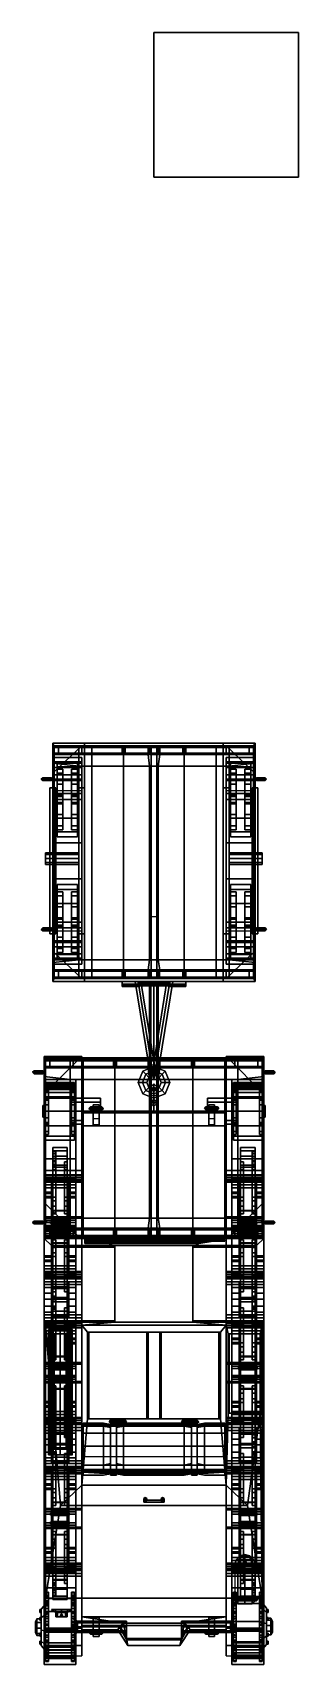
# Model space of a CAD drawing. Header units: millimetres. Extents: x -0.8 to 1, y -2.1 to 9.2.
import ezdxf

# ---------------------------------------------------------------- set-up
doc = ezdxf.new("R2010")
doc.units = ezdxf.units.MM
for name, color, linetype in [('addons', 3, 'Continuous'), ('doors', 6, 'Continuous'), ('fenders', 6, 'Continuous'), ('internals', 3, 'Continuous'), ('tent', 3, 'Continuous'), ('tools', 3, 'Continuous'), ('tracks', 3, 'Continuous'), ('trailer', 7, 'Continuous'), ('wheels', 2, 'Continuous')]:
    doc.layers.add(name, color=color, linetype=linetype)

msp = doc.modelspace()

# ---------------------------------------------------------------- linework, layer by layer
for points in [[(1, 9.24, -1.53), (1, 9.24, -2.53), (0, 9.24, -2.53), (0, 9.24, -1.53)], [(1, 9.24, -2.53), (1, 8.24, -2.53), (0, 8.24, -2.53), (0, 9.24, -2.53)], [(0, 9.24, -2.53), (0, 8.24, -2.53), (0, 8.24, -1.53), (0, 9.24, -1.53)], [(0, 9.24, -1.53), (0, 8.24, -1.53), (1, 8.24, -1.53), (1, 9.24, -1.53)], [(1, 8.24, -1.53), (1, 8.24, -2.53), (1, 9.24, -2.53), (1, 9.24, -1.53)], [(0, 8.24, -1.53), (0, 8.24, -2.53), (1, 8.24, -2.53), (1, 8.24, -1.53)], [(-0.83, 2.03, 1.34), (-0.82, 2.04, 1.34), (-0.83, 2.05, 1.34), (-0.84, 2.04, 1.34)], [(-0.84, 2.04, 1.34), (-0.83, 2.05, 1.34), (-0.83, 2.05, 1.3), (-0.84, 2.04, 1.29)], [(-0.84, 2.04, 1.29), (-0.83, 2.05, 1.3), (-0.77, 2.05, 1.3), (-0.76, 2.04, 1.29)], [(-0.84, 2.04, 1.45), (-0.83, 2.05, 1.46), (-0.77, 2.05, 1.46), (-0.76, 2.04, 1.45)], [(-0.84, 2.04, 1.5), (-0.83, 2.05, 1.5), (-0.83, 2.05, 1.46), (-0.84, 2.04, 1.45)], [(-0.83, 2.03, 1.5), (-0.82, 2.04, 1.5), (-0.83, 2.05, 1.5), (-0.84, 2.04, 1.5)], [(-0.83, 2.03, 1.34), (-0.84, 2.04, 1.34), (-0.84, 2.04, 1.29), (-0.83, 2.03, 1.3)], [(-0.83, 2.03, 1.3), (-0.84, 2.04, 1.29), (-0.76, 2.04, 1.29), (-0.77, 2.03, 1.3)], [(-0.83, 2.03, 1.46), (-0.84, 2.04, 1.45), (-0.76, 2.04, 1.45), (-0.77, 2.03, 1.46)], [(-0.83, 2.03, 1.5), (-0.84, 2.04, 1.5), (-0.84, 2.04, 1.45), (-0.83, 2.03, 1.46)], [(-0.83, 2.05, 1.34), (-0.82, 2.04, 1.34), (-0.82, 2.04, 1.31), (-0.83, 2.05, 1.3)], [(-0.83, 2.05, 1.3), (-0.82, 2.04, 1.31), (-0.78, 2.04, 1.31), (-0.77, 2.05, 1.3)], [(-0.83, 2.05, 1.46), (-0.82, 2.04, 1.47), (-0.78, 2.04, 1.47), (-0.77, 2.05, 1.46)], [(-0.83, 2.05, 1.5), (-0.82, 2.04, 1.5), (-0.82, 2.04, 1.47), (-0.83, 2.05, 1.46)], [(-0.82, 2.04, 1.34), (-0.83, 2.03, 1.34), (-0.83, 2.03, 1.3), (-0.82, 2.04, 1.31)], [(-0.82, 2.04, 1.31), (-0.83, 2.03, 1.3), (-0.77, 2.03, 1.3), (-0.78, 2.04, 1.31)], [(-0.82, 2.04, 1.47), (-0.83, 2.03, 1.46), (-0.77, 2.03, 1.46), (-0.78, 2.04, 1.47)], [(-0.82, 2.04, 1.5), (-0.83, 2.03, 1.5), (-0.83, 2.03, 1.46), (-0.82, 2.04, 1.47)], [(-0.77, 2.03, 1.39), (-0.76, 2.04, 1.39), (-0.77, 2.05, 1.39), (-0.78, 2.04, 1.39)], [(-0.78, 2.04, 1.39), (-0.77, 2.05, 1.39), (-0.77, 2.05, 1.3), (-0.78, 2.04, 1.31)], [(-0.78, 2.04, 1.55), (-0.77, 2.05, 1.55), (-0.77, 2.05, 1.46), (-0.78, 2.04, 1.47)], [(-0.77, 2.03, 1.55), (-0.76, 2.04, 1.55), (-0.77, 2.05, 1.55), (-0.78, 2.04, 1.55)], [(-0.77, 2.03, 1.39), (-0.78, 2.04, 1.39), (-0.78, 2.04, 1.31), (-0.77, 2.03, 1.3)], [(-0.77, 2.03, 1.55), (-0.78, 2.04, 1.55), (-0.78, 2.04, 1.47), (-0.77, 2.03, 1.46)], [(-0.77, 2.05, 1.39), (-0.76, 2.04, 1.39), (-0.76, 2.04, 1.29), (-0.77, 2.05, 1.3)], [(-0.77, 2.05, 1.55), (-0.76, 2.04, 1.55), (-0.76, 2.04, 1.45), (-0.77, 2.05, 1.46)], [(-0.76, 2.04, 1.39), (-0.77, 2.03, 1.39), (-0.77, 2.03, 1.3), (-0.76, 2.04, 1.29)], [(-0.76, 2.04, 1.55), (-0.77, 2.03, 1.55), (-0.77, 2.03, 1.46), (-0.76, 2.04, 1.45)], [(-0.75, 1.9, 1.7), (-0.76, 2.14, 1.7), (-0.76, 0.89, 1.7), (-0.75, 1.13, 1.7)], [(-0.5, 2.13, 1.7), (-0.5, 2.14, 1.7), (-0.76, 2.14, 1.7), (-0.52, 2.13, 1.7)], [(-0.76, 2.14, 0.78), (-0.5, 2.14, 1.22), (0.5, 2.14, 1.22), (0.76, 2.14, 0.78)], [(-0.76, 0.89, 1.12), (-0.76, 0.89, 1.7), (-0.76, 2.14, 1.7), (-0.76, 2.14, 0.78)], [(-0.76, 2.14, 0.78), (-0.76, 0.29, 0.78), (-0.76, 0.29, 1.12), (-0.76, 0.89, 1.12)], [(-0.52, 2.13, 1.7), (-0.52, 2.13, 1.7), (-0.76, 2.14, 1.7), (-0.75, 1.9, 1.7)], [(-0.76, 2.14, 0.78), (-0.76, 2.14, 1.7), (-0.5, 2.14, 1.7), (-0.5, 2.14, 1.22)], [(-0.52, 2.13, 1.69), (-0.52, 2.13, 1.7), (-0.75, 1.9, 1.7), (-0.75, 1.9, 1.69)], [(-0.58, 2.12, 1.83), (-0.56, 2.12, 1.81), (-0.72, 2.12, 1.77), (-0.75, 2.12, 1.79)], [(-0.75, 2.08, 1.79), (-0.58, 2.08, 1.83), (-0.58, 2.12, 1.83), (-0.75, 2.12, 1.79)], [(-0.75, 2.12, 1.79), (-0.72, 2.12, 1.77), (-0.72, 2.12, 1.7), (-0.75, 2.12, 1.7)], [(-0.75, 2.08, 1.7), (-0.75, 2.08, 1.79), (-0.75, 2.12, 1.79), (-0.75, 2.12, 1.7)], [(-0.72, 2.08, 1.77), (-0.56, 2.08, 1.81), (-0.58, 2.08, 1.83), (-0.75, 2.08, 1.79)], [(-0.72, 2.08, 1.7), (-0.72, 2.08, 1.77), (-0.75, 2.08, 1.79), (-0.75, 2.08, 1.7)], [(-0.72, 2.12, 1.77), (-0.56, 2.12, 1.81), (-0.56, 2.08, 1.81), (-0.72, 2.08, 1.77)], [(-0.72, 2.12, 1.7), (-0.72, 2.12, 1.77), (-0.72, 2.08, 1.77), (-0.72, 2.08, 1.7)], [(-0.58, 2.08, 1.83), (-0.26, 2.08, 1.87), (-0.26, 2.12, 1.87), (-0.58, 2.12, 1.83)], [(-0.26, 2.12, 1.87), (-0.28, 2.12, 1.84), (-0.56, 2.12, 1.81), (-0.58, 2.12, 1.83)], [(-0.56, 2.08, 1.81), (-0.28, 2.08, 1.84), (-0.26, 2.08, 1.87), (-0.58, 2.08, 1.83)], [(-0.56, 2.12, 1.81), (-0.28, 2.12, 1.84), (-0.28, 2.08, 1.84), (-0.56, 2.08, 1.81)], [(-0.5, 2.08, 0.73), (-0.5, 2.14, 0.78), (0.5, 2.14, 0.78), (0.5, 2.08, 0.73)], [(-0.5, 1.77, 0.78), (-0.5, 2.14, 0.78), (-0.5, 2.08, 0.73), (-0.5, 1.77, 0.73)], [(0.5, 2.13, 1.22), (0.5, 2.14, 1.22), (-0.5, 2.14, 1.22), (-0.5, 2.13, 1.22)], [(-0.5, 2.13, 1.22), (-0.5, 2.14, 1.22), (-0.5, 2.14, 1.7), (-0.5, 2.13, 1.7)], [(-0.5, 1.77, 0.73), (-0.5, 2.08, 0.73), (0.5, 2.08, 0.73), (0.5, 1.77, 0.73)], [(-0.03, 2.12, 1.88), (-0.03, 2.12, 1.85), (-0.28, 2.12, 1.84), (-0.26, 2.12, 1.87)], [(-0.28, 2.12, 1.84), (-0.03, 2.12, 1.85), (-0.03, 2.08, 1.85), (-0.28, 2.08, 1.84)], [(-0.28, 2.08, 1.84), (-0.03, 2.08, 1.85), (-0.03, 2.08, 1.88), (-0.26, 2.08, 1.87)], [(-0.26, 2.08, 1.87), (-0.03, 2.08, 1.88), (-0.03, 2.12, 1.88), (-0.26, 2.12, 1.87)], [(0.03, 2.12, 1.88), (0.03, 2.12, 1.85), (-0.03, 2.12, 1.85), (-0.03, 2.12, 1.88)], [(-0.03, 2.12, 1.85), (0.03, 2.12, 1.85), (0.03, 2.08, 1.85), (-0.03, 2.08, 1.85)], [(-0.03, 2.08, 1.88), (0.03, 2.08, 1.88), (0.03, 2.12, 1.88), (-0.03, 2.12, 1.88)], [(-0.03, 2.08, 1.85), (0.03, 2.08, 1.85), (0.03, 2.08, 1.88), (-0.03, 2.08, 1.88)], [(-0.02, 2.12, 1.81), (-0.02, 0.91, 1.81), (-0.02, 0.91, 1.85), (-0.02, 2.12, 1.85)], [(0.02, 2.12, 1.85), (0.02, 2.12, 1.81), (-0.02, 2.12, 1.81), (-0.02, 2.12, 1.85)], [(0.02, 2.12, 1.81), (0.02, 0.91, 1.81), (-0.02, 0.91, 1.81), (-0.02, 2.12, 1.81)], [(-0.02, 2.08, 1.85), (-0.02, 0.95, 1.85), (0.02, 0.95, 1.85), (0.02, 2.08, 1.85)], [(0.02, 0.91, 1.85), (0.02, 0.91, 1.81), (0.02, 2.12, 1.81), (0.02, 2.12, 1.85)], [(0.26, 2.12, 1.87), (0.03, 2.12, 1.88), (0.03, 2.08, 1.88), (0.26, 2.08, 1.87)], [(0.28, 2.08, 1.84), (0.03, 2.08, 1.85), (0.03, 2.12, 1.85), (0.28, 2.12, 1.84)], [(0.28, 2.12, 1.84), (0.03, 2.12, 1.85), (0.03, 2.12, 1.88), (0.26, 2.12, 1.87)], [(0.03, 2.08, 1.88), (0.03, 2.08, 1.85), (0.28, 2.08, 1.84), (0.26, 2.08, 1.87)], [(0.58, 2.12, 1.83), (0.26, 2.12, 1.87), (0.26, 2.08, 1.87), (0.58, 2.08, 1.83)], [(0.56, 2.12, 1.81), (0.28, 2.12, 1.84), (0.26, 2.12, 1.87), (0.58, 2.12, 1.83)], [(0.26, 2.08, 1.87), (0.28, 2.08, 1.84), (0.56, 2.08, 1.81), (0.58, 2.08, 1.83)], [(0.56, 2.08, 1.81), (0.28, 2.08, 1.84), (0.28, 2.12, 1.84), (0.56, 2.12, 1.81)], [(0.5, 1.77, 0.73), (0.5, 2.08, 0.73), (0.5, 2.14, 0.78), (0.5, 1.77, 0.78)], [(0.52, 2.13, 1.7), (0.76, 2.14, 1.7), (0.5, 2.14, 1.7), (0.5, 2.13, 1.7)], [(0.5, 2.13, 1.7), (0.5, 2.14, 1.7), (0.5, 2.14, 1.22), (0.5, 2.13, 1.22)], [(0.5, 2.14, 1.22), (0.5, 2.14, 1.7), (0.76, 2.14, 1.7), (0.76, 2.14, 0.78)], [(0.76, 2.14, 1.7), (0.76, 2.14, 1.7), (0.52, 2.13, 1.7), (0.75, 1.9, 1.7)], [(0.75, 1.9, 1.69), (0.75, 1.9, 1.7), (0.52, 2.13, 1.7), (0.52, 2.13, 1.69)], [(0.72, 2.08, 1.77), (0.56, 2.08, 1.81), (0.56, 2.12, 1.81), (0.72, 2.12, 1.77)], [(0.72, 2.12, 1.77), (0.56, 2.12, 1.81), (0.58, 2.12, 1.83), (0.75, 2.12, 1.79)], [(0.58, 2.08, 1.83), (0.56, 2.08, 1.81), (0.72, 2.08, 1.77), (0.75, 2.08, 1.79)], [(0.75, 2.12, 1.79), (0.58, 2.12, 1.83), (0.58, 2.08, 1.83), (0.75, 2.08, 1.79)], [(0.72, 2.08, 1.7), (0.72, 2.08, 1.77), (0.72, 2.12, 1.77), (0.72, 2.12, 1.7)], [(0.72, 2.12, 1.7), (0.72, 2.12, 1.77), (0.75, 2.12, 1.79), (0.75, 2.12, 1.7)], [(0.75, 2.08, 1.79), (0.72, 2.08, 1.77), (0.72, 2.08, 1.7), (0.75, 2.08, 1.7)], [(0.75, 1.13, 1.7), (0.76, 0.89, 1.7), (0.76, 2.14, 1.7), (0.75, 1.9, 1.7)], [(0.75, 2.12, 1.7), (0.75, 2.12, 1.79), (0.75, 2.08, 1.79), (0.75, 2.08, 1.7)], [(0.76, 2.14, 0.78), (0.76, 2.14, 1.7), (0.76, 0.89, 1.7), (0.76, 0.89, 1.12)], [(0.76, 0.89, 1.12), (0.76, 0.29, 1.12), (0.76, 0.29, 0.78), (0.76, 2.14, 0.78)], [(0.76, 2.04, 1.18), (0.77, 2.05, 1.18), (0.77, 2.05, 1.09), (0.76, 2.04, 1.08)], [(0.83, 2.05, 1.09), (0.84, 2.04, 1.08), (0.76, 2.04, 1.08), (0.77, 2.05, 1.09)], [(0.77, 2.05, 1.18), (0.76, 2.04, 1.18), (0.77, 2.03, 1.18), (0.78, 2.04, 1.18)], [(0.77, 2.05, 1.52), (0.76, 2.04, 1.52), (0.77, 2.03, 1.52), (0.78, 2.04, 1.52)], [(0.83, 2.05, 1.43), (0.84, 2.04, 1.42), (0.76, 2.04, 1.42), (0.77, 2.05, 1.43)], [(0.76, 2.04, 1.52), (0.77, 2.05, 1.52), (0.77, 2.05, 1.43), (0.76, 2.04, 1.42)], [(0.77, 2.03, 1.18), (0.76, 2.04, 1.18), (0.76, 2.04, 1.08), (0.77, 2.03, 1.09)], [(0.84, 2.04, 1.08), (0.83, 2.03, 1.09), (0.77, 2.03, 1.09), (0.76, 2.04, 1.08)], [(0.84, 2.04, 1.42), (0.83, 2.03, 1.43), (0.77, 2.03, 1.43), (0.76, 2.04, 1.42)], [(0.77, 2.03, 1.52), (0.76, 2.04, 1.52), (0.76, 2.04, 1.42), (0.77, 2.03, 1.43)], [(0.77, 2.05, 1.18), (0.78, 2.04, 1.18), (0.78, 2.04, 1.1), (0.77, 2.05, 1.09)], [(0.82, 2.04, 1.1), (0.83, 2.05, 1.09), (0.77, 2.05, 1.09), (0.78, 2.04, 1.1)], [(0.82, 2.04, 1.44), (0.83, 2.05, 1.43), (0.77, 2.05, 1.43), (0.78, 2.04, 1.44)], [(0.77, 2.05, 1.52), (0.78, 2.04, 1.52), (0.78, 2.04, 1.44), (0.77, 2.05, 1.43)], [(0.78, 2.04, 1.18), (0.77, 2.03, 1.18), (0.77, 2.03, 1.09), (0.78, 2.04, 1.1)], [(0.83, 2.03, 1.09), (0.82, 2.04, 1.1), (0.78, 2.04, 1.1), (0.77, 2.03, 1.09)], [(0.83, 2.03, 1.43), (0.82, 2.04, 1.44), (0.78, 2.04, 1.44), (0.77, 2.03, 1.43)], [(0.78, 2.04, 1.52), (0.77, 2.03, 1.52), (0.77, 2.03, 1.43), (0.78, 2.04, 1.44)], [(0.82, 2.04, 1.13), (0.83, 2.05, 1.13), (0.83, 2.05, 1.09), (0.82, 2.04, 1.1)], [(0.83, 2.05, 1.13), (0.82, 2.04, 1.13), (0.83, 2.03, 1.13), (0.84, 2.04, 1.13)], [(0.83, 2.05, 1.47), (0.82, 2.04, 1.47), (0.83, 2.03, 1.47), (0.84, 2.04, 1.47)], [(0.82, 2.04, 1.47), (0.83, 2.05, 1.47), (0.83, 2.05, 1.43), (0.82, 2.04, 1.44)], [(0.83, 2.03, 1.13), (0.82, 2.04, 1.13), (0.82, 2.04, 1.1), (0.83, 2.03, 1.09)], [(0.83, 2.03, 1.47), (0.82, 2.04, 1.47), (0.82, 2.04, 1.44), (0.83, 2.03, 1.43)], [(0.83, 2.05, 1.13), (0.84, 2.04, 1.13), (0.84, 2.04, 1.08), (0.83, 2.05, 1.09)], [(0.83, 2.05, 1.47), (0.84, 2.04, 1.47), (0.84, 2.04, 1.42), (0.83, 2.05, 1.43)], [(0.84, 2.04, 1.13), (0.83, 2.03, 1.13), (0.83, 2.03, 1.09), (0.84, 2.04, 1.08)], [(0.84, 2.04, 1.47), (0.83, 2.03, 1.47), (0.83, 2.03, 1.43), (0.84, 2.04, 1.42)], [(0, 1.937, 0.503), (-0.02, 1.922, 0.518), (-0.02, 1.94, 0.56), (0, 1.96, 0.56)], [(0, 1.96, 0.56), (-0.02, 1.94, 0.56), (-0.02, 1.922, 0.602), (0, 1.937, 0.617)], [(-0.02, 1.922, 0.518), (0, 1.908, 0.532), (0, 1.92, 0.56), (-0.02, 1.94, 0.56)], [(-0.02, 1.94, 0.56), (0, 1.92, 0.56), (0, 1.908, 0.588), (-0.02, 1.922, 0.602)], [(0, 1.88, 0.48), (-0.02, 1.88, 0.5), (-0.02, 1.922, 0.518), (0, 1.937, 0.503)], [(0, 1.937, 0.617), (-0.02, 1.922, 0.602), (-0.02, 1.88, 0.62), (0, 1.88, 0.64)], [(-0.02, 1.88, 0.5), (0, 1.88, 0.52), (0, 1.908, 0.532), (-0.02, 1.922, 0.518)], [(-0.02, 1.922, 0.602), (0, 1.908, 0.588), (0, 1.88, 0.6), (-0.02, 1.88, 0.62)], [(0.02, 1.922, 0.518), (0, 1.937, 0.503), (0, 1.96, 0.56), (0.02, 1.94, 0.56)], [(0.02, 1.94, 0.56), (0, 1.96, 0.56), (0, 1.937, 0.617), (0.02, 1.922, 0.602)], [(0, 1.908, 0.532), (0.02, 1.922, 0.518), (0.02, 1.94, 0.56), (0, 1.92, 0.56)], [(0, 1.92, 0.56), (0.02, 1.94, 0.56), (0.02, 1.922, 0.602), (0, 1.908, 0.588)], [(0.02, 1.88, 0.5), (0, 1.88, 0.48), (0, 1.937, 0.503), (0.02, 1.922, 0.518)], [(0.02, 1.922, 0.602), (0, 1.937, 0.617), (0, 1.88, 0.64), (0.02, 1.88, 0.62)], [(0, 1.88, 0.52), (0.02, 1.88, 0.5), (0.02, 1.922, 0.518), (0, 1.908, 0.532)], [(0, 1.908, 0.588), (0.02, 1.922, 0.602), (0.02, 1.88, 0.62), (0, 1.88, 0.6)], [(-0.57, 1.86, 0.5), (-0.57, 1.834, 0.564), (-0.37, 1.834, 0.564), (-0.37, 1.86, 0.5)], [(-0.57, 1.834, 0.436), (-0.57, 1.86, 0.5), (-0.37, 1.86, 0.5), (-0.37, 1.834, 0.436)], [(-0.57, 1.834, 0.564), (-0.57, 1.77, 0.59), (-0.37, 1.77, 0.59), (-0.37, 1.834, 0.564)], [(-0.57, 1.77, 0.41), (-0.57, 1.834, 0.436), (-0.37, 1.834, 0.436), (-0.37, 1.77, 0.41)], [(-0.42, 1.816, 0.325), (-0.42, 1.79, 0.34), (-0.38, 1.79, 0.34), (-0.38, 1.816, 0.325)], [(-0.42, 1.79, 0.28), (-0.42, 1.816, 0.295), (-0.38, 1.816, 0.295), (-0.38, 1.79, 0.28)], [(-0.42, 1.816, 0.295), (-0.42, 1.816, 0.325), (-0.38, 1.816, 0.325), (-0.38, 1.816, 0.295)], [(-0.42, 1.79, 0.28), (-0.42, 1.79, 0.34), (-0.42, 1.816, 0.325), (-0.42, 1.816, 0.295)], [(-0.38, 1.816, 0.295), (-0.38, 1.816, 0.325), (-0.38, 1.79, 0.34), (-0.38, 1.79, 0.28)], [(-0.37, 1.834, 0.436), (-0.37, 1.86, 0.5), (-0.37, 1.86, 0.5), (-0.37, 1.834, 0.564)], [(-0.37, 1.77, 0.41), (-0.37, 1.834, 0.436), (-0.37, 1.834, 0.564), (-0.37, 1.77, 0.59)], [(-0.02, 1.838, 0.518), (0, 1.852, 0.532), (0, 1.88, 0.52), (-0.02, 1.88, 0.5)], [(0, 1.823, 0.503), (-0.02, 1.838, 0.518), (-0.02, 1.88, 0.5), (0, 1.88, 0.48)], [(-0.02, 1.88, 0.62), (0, 1.88, 0.6), (0, 1.852, 0.588), (-0.02, 1.838, 0.602)], [(0, 1.88, 0.64), (-0.02, 1.88, 0.62), (-0.02, 1.838, 0.602), (0, 1.823, 0.617)], [(-0.02, 1.82, 0.56), (0, 1.84, 0.56), (0, 1.852, 0.532), (-0.02, 1.838, 0.518)], [(-0.02, 1.838, 0.602), (0, 1.852, 0.588), (0, 1.84, 0.56), (-0.02, 1.82, 0.56)], [(0, 1.808, 0.54), (-0.02, 1.82, 0.56), (-0.02, 1.838, 0.518), (0, 1.823, 0.503)], [(0, 1.823, 0.617), (-0.02, 1.838, 0.602), (-0.02, 1.82, 0.56), (0, 1.808, 0.58)], [(0, 1.808, 0.58), (-0.02, 1.82, 0.56), (-0.02, 1.77, 0.56), (0, 1.77, 0.58)], [(-0.02, 1.82, 0.56), (0, 1.808, 0.54), (0, 1.77, 0.54), (-0.02, 1.77, 0.56)], [(0, 1.852, 0.532), (0.02, 1.838, 0.518), (0.02, 1.88, 0.5), (0, 1.88, 0.52)], [(0.02, 1.838, 0.518), (0, 1.823, 0.503), (0, 1.88, 0.48), (0.02, 1.88, 0.5)], [(0, 1.88, 0.6), (0.02, 1.88, 0.62), (0.02, 1.838, 0.602), (0, 1.852, 0.588)], [(0.02, 1.88, 0.62), (0, 1.88, 0.64), (0, 1.823, 0.617), (0.02, 1.838, 0.602)], [(0, 1.84, 0.56), (0.02, 1.82, 0.56), (0.02, 1.838, 0.518), (0, 1.852, 0.532)], [(0, 1.852, 0.588), (0.02, 1.838, 0.602), (0.02, 1.82, 0.56), (0, 1.84, 0.56)], [(0.02, 1.82, 0.56), (0, 1.808, 0.54), (0, 1.823, 0.503), (0.02, 1.838, 0.518)], [(0.02, 1.838, 0.602), (0, 1.823, 0.617), (0, 1.808, 0.58), (0.02, 1.82, 0.56)], [(0.02, 1.82, 0.56), (0, 1.808, 0.58), (0, 1.77, 0.58), (0.02, 1.77, 0.56)], [(0, 1.808, 0.54), (0.02, 1.82, 0.56), (0.02, 1.77, 0.56), (0, 1.77, 0.54)], [(0.57, 1.834, 0.564), (0.57, 1.86, 0.5), (0.37, 1.86, 0.5), (0.37, 1.834, 0.564)], [(0.57, 1.86, 0.5), (0.57, 1.834, 0.436), (0.37, 1.834, 0.436), (0.37, 1.86, 0.5)], [(0.37, 1.834, 0.564), (0.37, 1.86, 0.5), (0.37, 1.86, 0.5), (0.37, 1.834, 0.436)], [(0.57, 1.77, 0.59), (0.57, 1.834, 0.564), (0.37, 1.834, 0.564), (0.37, 1.77, 0.59)], [(0.57, 1.834, 0.436), (0.57, 1.77, 0.41), (0.37, 1.77, 0.41), (0.37, 1.834, 0.436)], [(0.37, 1.77, 0.59), (0.37, 1.834, 0.564), (0.37, 1.834, 0.436), (0.37, 1.77, 0.41)], [(0.38, 1.816, 0.325), (0.38, 1.79, 0.34), (0.42, 1.79, 0.34), (0.42, 1.816, 0.325)], [(0.38, 1.79, 0.28), (0.38, 1.816, 0.295), (0.42, 1.816, 0.295), (0.42, 1.79, 0.28)], [(0.38, 1.816, 0.295), (0.38, 1.816, 0.325), (0.42, 1.816, 0.325), (0.42, 1.816, 0.295)], [(0.38, 1.79, 0.28), (0.38, 1.79, 0.34), (0.38, 1.816, 0.325), (0.38, 1.816, 0.295)], [(0.42, 1.816, 0.295), (0.42, 1.816, 0.325), (0.42, 1.79, 0.34), (0.42, 1.79, 0.28)], [(-0.57, 1.706, 0.436), (-0.57, 1.77, 0.41), (-0.5, 1.77, 0.41), (-0.5, 1.706, 0.436)], [(-0.57, 1.77, 0.59), (-0.57, 1.706, 0.564), (-0.5, 1.706, 0.564), (-0.5, 1.77, 0.59)], [(-0.57, 1.68, 0.5), (-0.57, 1.706, 0.436), (-0.5, 1.706, 0.436), (-0.5, 1.68, 0.5)], [(-0.57, 1.706, 0.564), (-0.57, 1.68, 0.5), (-0.5, 1.68, 0.5), (-0.5, 1.706, 0.564)], [(-0.5, 1.67, 0.27), (-0.5, -1.73, 0.27), (-0.5, -1.8, 0.41), (-0.5, 1.77, 0.41)], [(0.5, 1.77, 0.41), (0.5, 1.67, 0.27), (-0.5, 1.67, 0.27), (-0.5, 1.77, 0.41)], [(-0.5, 1.77, 0.41), (-0.5, -1.8, 0.41), (-0.5, -1.82, 0.49), (-0.5, 1.77, 0.78)], [(0.5, 1.77, 0.73), (0.37, 1.77, 0.59), (-0.37, 1.77, 0.59), (-0.5, 1.77, 0.73)], [(-0.5, 1.77, 0.78), (-0.5, -1.82, 0.49), (-0.5, -1.82, 0.57), (-0.5, -1.79, 0.69)], [(-0.5, 1.77, 0.78), (-0.5, -1.79, 0.69), (-0.5, -1.79, 0.69), (-0.5, -1.601, 0.78)], [(-0.5, 1.77, 0.73), (-0.37, 1.77, 0.59), (-0.5, 1.77, 0.59), (-0.5, 1.77, 0.73)], [(-0.45, 1.79, 0.26), (-0.44, 1.8, 0.26), (-0.431, 1.8, 0.239), (-0.438, 1.79, 0.232)], [(-0.44, 1.8, 0.31), (-0.45, 1.79, 0.32), (-0.42, 1.79, 0.32), (-0.42, 1.8, 0.31)], [(-0.44, 1.8, 0.26), (-0.45, 1.79, 0.26), (-0.45, 1.79, 0.32), (-0.44, 1.8, 0.31)], [(-0.44, 1.78, 0.26), (-0.45, 1.79, 0.26), (-0.438, 1.79, 0.232), (-0.431, 1.78, 0.239)], [(-0.45, 1.79, 0.32), (-0.44, 1.78, 0.31), (-0.42, 1.78, 0.31), (-0.42, 1.79, 0.32)], [(-0.45, 1.79, 0.26), (-0.44, 1.78, 0.26), (-0.44, 1.78, 0.31), (-0.45, 1.79, 0.32)], [(-0.44, 1.8, 0.26), (-0.43, 1.79, 0.26), (-0.424, 1.79, 0.246), (-0.431, 1.8, 0.239)], [(-0.43, 1.79, 0.3), (-0.44, 1.8, 0.31), (-0.42, 1.8, 0.31), (-0.42, 1.79, 0.3)], [(-0.43, 1.79, 0.26), (-0.44, 1.8, 0.26), (-0.44, 1.8, 0.31), (-0.43, 1.79, 0.3)], [(-0.43, 1.79, 0.26), (-0.44, 1.78, 0.26), (-0.431, 1.78, 0.239), (-0.424, 1.79, 0.246)], [(-0.44, 1.78, 0.31), (-0.43, 1.79, 0.3), (-0.42, 1.79, 0.3), (-0.42, 1.78, 0.31)], [(-0.44, 1.78, 0.26), (-0.43, 1.79, 0.26), (-0.43, 1.79, 0.3), (-0.44, 1.78, 0.31)], [(-0.438, 1.79, 0.232), (-0.431, 1.8, 0.239), (-0.41, 1.8, 0.23), (-0.41, 1.79, 0.22)], [(-0.431, 1.78, 0.239), (-0.438, 1.79, 0.232), (-0.41, 1.79, 0.22), (-0.41, 1.78, 0.23)], [(-0.431, 1.8, 0.239), (-0.424, 1.79, 0.246), (-0.41, 1.79, 0.24), (-0.41, 1.8, 0.23)], [(-0.424, 1.79, 0.246), (-0.431, 1.78, 0.239), (-0.41, 1.78, 0.23), (-0.41, 1.79, 0.24)], [(-0.42, 1.79, 0.34), (-0.42, 1.72, 0.34), (-0.38, 1.72, 0.34), (-0.38, 1.79, 0.34)], [(-0.42, 1.677, 0.28), (-0.42, 1.79, 0.28), (-0.38, 1.79, 0.28), (-0.38, 1.677, 0.28)], [(-0.42, 1.79, 0.28), (-0.42, 1.677, 0.28), (-0.42, 1.72, 0.34), (-0.42, 1.79, 0.34)], [(-0.41, 1.79, 0.22), (-0.41, 1.8, 0.23), (-0.39, 1.8, 0.23), (-0.39, 1.79, 0.22)], [(-0.41, 1.8, 0.23), (-0.41, 1.79, 0.24), (-0.39, 1.79, 0.24), (-0.39, 1.8, 0.23)], [(-0.41, 1.79, 0.24), (-0.41, 1.78, 0.23), (-0.39, 1.78, 0.23), (-0.39, 1.79, 0.24)], [(-0.41, 1.78, 0.23), (-0.41, 1.79, 0.22), (-0.39, 1.79, 0.22), (-0.39, 1.78, 0.23)], [(-0.39, 1.8, 0.23), (-0.39, 1.79, 0.24), (-0.376, 1.79, 0.246), (-0.369, 1.8, 0.239)], [(-0.39, 1.79, 0.22), (-0.39, 1.8, 0.23), (-0.369, 1.8, 0.239), (-0.362, 1.79, 0.232)], [(-0.39, 1.78, 0.23), (-0.39, 1.79, 0.22), (-0.362, 1.79, 0.232), (-0.369, 1.78, 0.239)], [(-0.39, 1.79, 0.24), (-0.39, 1.78, 0.23), (-0.369, 1.78, 0.239), (-0.376, 1.79, 0.246)], [(-0.38, 1.79, 0.3), (-0.38, 1.8, 0.31), (-0.36, 1.8, 0.31), (-0.37, 1.79, 0.3)], [(-0.38, 1.8, 0.31), (-0.38, 1.79, 0.32), (-0.35, 1.79, 0.32), (-0.36, 1.8, 0.31)], [(-0.38, 1.79, 0.34), (-0.38, 1.72, 0.34), (-0.38, 1.677, 0.28), (-0.38, 1.79, 0.28)], [(-0.38, 1.79, 0.32), (-0.38, 1.78, 0.31), (-0.36, 1.78, 0.31), (-0.35, 1.79, 0.32)], [(-0.38, 1.78, 0.31), (-0.38, 1.79, 0.3), (-0.37, 1.79, 0.3), (-0.36, 1.78, 0.31)], [(-0.369, 1.8, 0.239), (-0.376, 1.79, 0.246), (-0.37, 1.79, 0.26), (-0.36, 1.8, 0.26)], [(-0.376, 1.79, 0.246), (-0.369, 1.78, 0.239), (-0.36, 1.78, 0.26), (-0.37, 1.79, 0.26)], [(-0.36, 1.8, 0.26), (-0.37, 1.79, 0.26), (-0.37, 1.79, 0.3), (-0.36, 1.8, 0.31)], [(-0.37, 1.79, 0.26), (-0.36, 1.78, 0.26), (-0.36, 1.78, 0.31), (-0.37, 1.79, 0.3)], [(0.37, 1.77, 0.41), (-0.37, 1.77, 0.41), (-0.37, 1.77, 0.59), (0.37, 1.77, 0.59)], [(-0.362, 1.79, 0.232), (-0.369, 1.8, 0.239), (-0.36, 1.8, 0.26), (-0.35, 1.79, 0.26)], [(-0.369, 1.78, 0.239), (-0.362, 1.79, 0.232), (-0.35, 1.79, 0.26), (-0.36, 1.78, 0.26)], [(-0.35, 1.79, 0.26), (-0.36, 1.8, 0.26), (-0.36, 1.8, 0.31), (-0.35, 1.79, 0.32)], [(-0.36, 1.78, 0.26), (-0.35, 1.79, 0.26), (-0.35, 1.79, 0.32), (-0.36, 1.78, 0.31)], [(0.35, 1.79, 0.26), (0.36, 1.8, 0.26), (0.369, 1.8, 0.239), (0.362, 1.79, 0.232)], [(0.36, 1.8, 0.31), (0.35, 1.79, 0.32), (0.38, 1.79, 0.32), (0.38, 1.8, 0.31)], [(0.36, 1.8, 0.26), (0.35, 1.79, 0.26), (0.35, 1.79, 0.32), (0.36, 1.8, 0.31)], [(0.36, 1.78, 0.26), (0.35, 1.79, 0.26), (0.362, 1.79, 0.232), (0.369, 1.78, 0.239)], [(0.35, 1.79, 0.32), (0.36, 1.78, 0.31), (0.38, 1.78, 0.31), (0.38, 1.79, 0.32)], [(0.35, 1.79, 0.26), (0.36, 1.78, 0.26), (0.36, 1.78, 0.31), (0.35, 1.79, 0.32)], [(0.36, 1.8, 0.26), (0.37, 1.79, 0.26), (0.376, 1.79, 0.246), (0.369, 1.8, 0.239)], [(0.37, 1.79, 0.3), (0.36, 1.8, 0.31), (0.38, 1.8, 0.31), (0.38, 1.79, 0.3)], [(0.37, 1.79, 0.26), (0.36, 1.8, 0.26), (0.36, 1.8, 0.31), (0.37, 1.79, 0.3)], [(0.37, 1.79, 0.26), (0.36, 1.78, 0.26), (0.369, 1.78, 0.239), (0.376, 1.79, 0.246)], [(0.36, 1.78, 0.31), (0.37, 1.79, 0.3), (0.38, 1.79, 0.3), (0.38, 1.78, 0.31)], [(0.36, 1.78, 0.26), (0.37, 1.79, 0.26), (0.37, 1.79, 0.3), (0.36, 1.78, 0.31)], [(0.362, 1.79, 0.232), (0.369, 1.8, 0.239), (0.39, 1.8, 0.23), (0.39, 1.79, 0.22)], [(0.369, 1.78, 0.239), (0.362, 1.79, 0.232), (0.39, 1.79, 0.22), (0.39, 1.78, 0.23)], [(0.369, 1.8, 0.239), (0.376, 1.79, 0.246), (0.39, 1.79, 0.24), (0.39, 1.8, 0.23)], [(0.376, 1.79, 0.246), (0.369, 1.78, 0.239), (0.39, 1.78, 0.23), (0.39, 1.79, 0.24)], [(0.5, 1.77, 0.73), (0.5, 1.77, 0.59), (0.37, 1.77, 0.59), (0.5, 1.77, 0.73)], [(0.38, 1.79, 0.34), (0.38, 1.72, 0.34), (0.42, 1.72, 0.34), (0.42, 1.79, 0.34)], [(0.38, 1.79, 0.28), (0.38, 1.677, 0.28), (0.38, 1.72, 0.34), (0.38, 1.79, 0.34)], [(0.38, 1.677, 0.28), (0.38, 1.79, 0.28), (0.42, 1.79, 0.28), (0.42, 1.677, 0.28)], [(0.39, 1.79, 0.22), (0.39, 1.8, 0.23), (0.41, 1.8, 0.23), (0.41, 1.79, 0.22)], [(0.39, 1.8, 0.23), (0.39, 1.79, 0.24), (0.41, 1.79, 0.24), (0.41, 1.8, 0.23)], [(0.39, 1.79, 0.24), (0.39, 1.78, 0.23), (0.41, 1.78, 0.23), (0.41, 1.79, 0.24)], [(0.39, 1.78, 0.23), (0.39, 1.79, 0.22), (0.41, 1.79, 0.22), (0.41, 1.78, 0.23)], [(0.41, 1.8, 0.23), (0.41, 1.79, 0.24), (0.424, 1.79, 0.246), (0.431, 1.8, 0.239)], [(0.41, 1.79, 0.22), (0.41, 1.8, 0.23), (0.431, 1.8, 0.239), (0.438, 1.79, 0.232)], [(0.41, 1.78, 0.23), (0.41, 1.79, 0.22), (0.438, 1.79, 0.232), (0.431, 1.78, 0.239)], [(0.41, 1.79, 0.24), (0.41, 1.78, 0.23), (0.431, 1.78, 0.239), (0.424, 1.79, 0.246)], [(0.42, 1.79, 0.3), (0.42, 1.8, 0.31), (0.44, 1.8, 0.31), (0.43, 1.79, 0.3)], [(0.42, 1.8, 0.31), (0.42, 1.79, 0.32), (0.45, 1.79, 0.32), (0.44, 1.8, 0.31)], [(0.42, 1.79, 0.34), (0.42, 1.72, 0.34), (0.42, 1.677, 0.28), (0.42, 1.79, 0.28)], [(0.42, 1.79, 0.32), (0.42, 1.78, 0.31), (0.44, 1.78, 0.31), (0.45, 1.79, 0.32)], [(0.42, 1.78, 0.31), (0.42, 1.79, 0.3), (0.43, 1.79, 0.3), (0.44, 1.78, 0.31)], [(0.431, 1.8, 0.239), (0.424, 1.79, 0.246), (0.43, 1.79, 0.26), (0.44, 1.8, 0.26)], [(0.424, 1.79, 0.246), (0.431, 1.78, 0.239), (0.44, 1.78, 0.26), (0.43, 1.79, 0.26)], [(0.44, 1.8, 0.26), (0.43, 1.79, 0.26), (0.43, 1.79, 0.3), (0.44, 1.8, 0.31)], [(0.43, 1.79, 0.26), (0.44, 1.78, 0.26), (0.44, 1.78, 0.31), (0.43, 1.79, 0.3)], [(0.438, 1.79, 0.232), (0.431, 1.8, 0.239), (0.44, 1.8, 0.26), (0.45, 1.79, 0.26)], [(0.431, 1.78, 0.239), (0.438, 1.79, 0.232), (0.45, 1.79, 0.26), (0.44, 1.78, 0.26)], [(0.45, 1.79, 0.26), (0.44, 1.8, 0.26), (0.44, 1.8, 0.31), (0.45, 1.79, 0.32)], [(0.44, 1.78, 0.26), (0.45, 1.79, 0.26), (0.45, 1.79, 0.32), (0.44, 1.78, 0.31)], [(0.5, -1.8, 0.41), (0.5, -1.73, 0.27), (0.5, 1.67, 0.27), (0.5, 1.77, 0.41)], [(0.5, -1.82, 0.49), (0.5, -1.8, 0.41), (0.5, 1.77, 0.41), (0.5, 1.77, 0.78)], [(0.5, -1.82, 0.57), (0.5, -1.82, 0.49), (0.5, 1.77, 0.78), (0.5, -1.79, 0.69)], [(0.5, -1.79, 0.69), (0.5, -1.79, 0.69), (0.5, 1.77, 0.78), (0.5, -1.601, 0.78)], [(0.57, 1.706, 0.564), (0.57, 1.77, 0.59), (0.5, 1.77, 0.59), (0.5, 1.706, 0.564)], [(0.57, 1.77, 0.41), (0.57, 1.706, 0.436), (0.5, 1.706, 0.436), (0.5, 1.77, 0.41)], [(0.57, 1.68, 0.5), (0.57, 1.706, 0.564), (0.5, 1.706, 0.564), (0.5, 1.68, 0.5)], [(0.57, 1.706, 0.436), (0.57, 1.68, 0.5), (0.5, 1.68, 0.5), (0.5, 1.706, 0.436)], [(0.5, 1.67, 0.27), (0.5, -1.73, 0.27), (-0.5, -1.73, 0.27), (-0.5, 1.67, 0.27)], [(-0.5, 1.324, 0.664), (-0.5, 1.36, 0.59), (-0.76, 1.36, 0.59), (-0.76, 1.324, 0.664)], [(-0.5, 1.36, 0.55), (-0.5, 1.33, 0.53), (-0.76, 1.33, 0.53), (-0.76, 1.36, 0.55)], [(-0.5, 1.36, 0.59), (-0.5, 1.36, 0.55), (-0.76, 1.36, 0.55), (-0.76, 1.36, 0.59)], [(-0.76, 1.31, 0.55), (-0.76, 1.28, 0.63), (-0.76, 1.324, 0.664), (-0.76, 1.36, 0.59)], [(-0.76, 1.33, 0.53), (-0.76, 1.31, 0.55), (-0.76, 1.36, 0.59), (-0.76, 1.36, 0.55)], [(0.76, 1.324, 0.664), (0.76, 1.36, 0.59), (0.5, 1.36, 0.59), (0.5, 1.324, 0.664)], [(0.76, 1.36, 0.55), (0.76, 1.33, 0.53), (0.5, 1.33, 0.53), (0.5, 1.36, 0.55)], [(0.76, 1.36, 0.59), (0.76, 1.36, 0.55), (0.5, 1.36, 0.55), (0.5, 1.36, 0.59)], [(0.76, 1.28, 0.63), (0.76, 1.31, 0.55), (0.76, 1.36, 0.59), (0.76, 1.324, 0.664)], [(0.76, 1.31, 0.55), (0.76, 1.33, 0.53), (0.76, 1.36, 0.55), (0.76, 1.36, 0.59)], [(-0.5, 1.33, 0.53), (-0.5, 1.31, 0.55), (-0.76, 1.31, 0.55), (-0.76, 1.33, 0.53)], [(-0.5, 1.31, 0.67), (-0.5, 1.324, 0.664), (-0.76, 1.324, 0.664), (-0.76, 1.31, 0.67)], [(-0.76, 1.28, 0.63), (-0.76, 1.29, 0.65), (-0.76, 1.31, 0.67), (-0.76, 1.324, 0.664)], [(-0.76, 1.3, 0.27), (-0.76, 1.31, 0.24), (-0.76, 1.31, 0.22), (-0.76, 1.29, 0.28)], [(-0.71, 1.3, 0.27), (-0.71, 1.31, 0.24), (-0.76, 1.31, 0.24), (-0.76, 1.3, 0.27)], [(-0.76, 1.31, 0.22), (-0.76, 1.31, 0.24), (-0.71, 1.31, 0.24), (-0.71, 1.31, 0.22)], [(-0.76, 1.29, 0.28), (-0.76, 1.31, 0.22), (-0.76, 1.29, 0.18), (-0.76, 1.26, 0.3)], [(-0.76, 1.29, 0.18), (-0.76, 1.31, 0.22), (-0.71, 1.31, 0.22), (-0.71, 1.29, 0.18)], [(-0.5, 1.31, 0.55), (-0.5, 1.28, 0.63), (-0.76, 1.28, 0.63), (-0.76, 1.31, 0.55)], [(-0.5, 1.296, 0.664), (-0.5, 1.31, 0.67), (-0.76, 1.31, 0.67), (-0.76, 1.296, 0.664)], [(-0.76, 1.29, 0.65), (-0.76, 1.296, 0.664), (-0.76, 1.296, 0.664), (-0.76, 1.31, 0.67)], [(-0.71, 1.29, 0.28), (-0.71, 1.3, 0.27), (-0.76, 1.3, 0.27), (-0.76, 1.29, 0.28)], [(-0.5, 1.29, 0.65), (-0.5, 1.296, 0.664), (-0.76, 1.296, 0.664), (-0.76, 1.29, 0.65)], [(-0.71, 1.26, 0.3), (-0.71, 1.29, 0.28), (-0.76, 1.29, 0.28), (-0.76, 1.26, 0.3)], [(-0.76, 1.26, 0.17), (-0.76, 1.29, 0.18), (-0.71, 1.29, 0.18), (-0.71, 1.26, 0.17)], [(-0.76, 1.26, 0.3), (-0.76, 1.29, 0.18), (-0.76, 1.26, 0.17), (-0.76, 1.24, 0.3)], [(-0.5, 1.28, 0.63), (-0.5, 1.29, 0.65), (-0.76, 1.29, 0.65), (-0.76, 1.28, 0.63)], [(-0.76, 1.24, 0.3), (-0.76, 1.26, 0.17), (-0.76, 1.21, 0.17), (-0.76, 1.2, 0.29)], [(-0.76, 1.21, 0.17), (-0.76, 1.26, 0.17), (-0.71, 1.26, 0.17), (-0.71, 1.21, 0.17)], [(-0.71, 1.24, 0.3), (-0.71, 1.26, 0.3), (-0.76, 1.26, 0.3), (-0.76, 1.24, 0.3)], [(-0.71, 1.31, 0.22), (-0.71, 1.31, 0.24), (-0.71, 1.3, 0.27), (-0.71, 1.29, 0.28)], [(-0.71, 1.29, 0.18), (-0.71, 1.31, 0.22), (-0.71, 1.29, 0.28), (-0.71, 1.26, 0.3)], [(-0.71, 1.26, 0.17), (-0.71, 1.29, 0.18), (-0.71, 1.26, 0.3), (-0.71, 1.24, 0.3)], [(-0.71, 1.21, 0.17), (-0.71, 1.26, 0.17), (-0.71, 1.24, 0.3), (-0.71, 1.2, 0.29)], [(-0.7, 1.28, 0.63), (-0.7, 1.286, 0.614), (-0.7, 1.26, 0.58), (-0.7, 1.24, 0.62)], [(-0.7, 1.26, 0.58), (-0.7, 1.286, 0.614), (-0.6, 1.286, 0.614), (-0.6, 1.26, 0.58)], [(-0.6, 1.24, 0.62), (-0.6, 1.28, 0.63), (-0.7, 1.28, 0.63), (-0.7, 1.24, 0.62)], [(-0.7, 1.24, 0.62), (-0.7, 1.26, 0.58), (-0.7, 1.08, 0.53), (-0.7, 1.08, 0.58)], [(-0.7, 1.08, 0.53), (-0.7, 1.26, 0.58), (-0.6, 1.26, 0.58), (-0.6, 1.08, 0.53)], [(-0.6, 1.26, 0.58), (-0.6, 1.286, 0.614), (-0.6, 1.28, 0.63), (-0.6, 1.24, 0.62)], [(-0.6, 1.08, 0.53), (-0.6, 1.26, 0.58), (-0.6, 1.24, 0.62), (-0.6, 1.08, 0.58)], [(-0.59, 1.29, 0.18), (-0.59, 1.31, 0.22), (-0.54, 1.31, 0.22), (-0.54, 1.29, 0.18)], [(-0.59, 1.29, 0.28), (-0.59, 1.31, 0.22), (-0.59, 1.29, 0.18), (-0.59, 1.26, 0.3)], [(-0.59, 1.31, 0.22), (-0.59, 1.31, 0.24), (-0.54, 1.31, 0.24), (-0.54, 1.31, 0.22)], [(-0.54, 1.3, 0.27), (-0.54, 1.31, 0.24), (-0.59, 1.31, 0.24), (-0.59, 1.3, 0.27)], [(-0.59, 1.3, 0.27), (-0.59, 1.31, 0.24), (-0.59, 1.31, 0.22), (-0.59, 1.29, 0.28)], [(-0.54, 1.29, 0.28), (-0.54, 1.3, 0.27), (-0.59, 1.3, 0.27), (-0.59, 1.29, 0.28)], [(-0.59, 1.26, 0.3), (-0.59, 1.29, 0.18), (-0.59, 1.26, 0.17), (-0.59, 1.24, 0.3)], [(-0.59, 1.26, 0.17), (-0.59, 1.29, 0.18), (-0.54, 1.29, 0.18), (-0.54, 1.26, 0.17)], [(-0.54, 1.26, 0.3), (-0.54, 1.29, 0.28), (-0.59, 1.29, 0.28), (-0.59, 1.26, 0.3)], [(-0.54, 1.24, 0.3), (-0.54, 1.26, 0.3), (-0.59, 1.26, 0.3), (-0.59, 1.24, 0.3)], [(-0.59, 1.21, 0.17), (-0.59, 1.26, 0.17), (-0.54, 1.26, 0.17), (-0.54, 1.21, 0.17)], [(-0.59, 1.24, 0.3), (-0.59, 1.26, 0.17), (-0.59, 1.21, 0.17), (-0.59, 1.2, 0.29)], [(-0.54, 1.29, 0.18), (-0.54, 1.31, 0.22), (-0.54, 1.29, 0.28), (-0.54, 1.26, 0.3)], [(-0.54, 1.31, 0.22), (-0.54, 1.31, 0.24), (-0.54, 1.3, 0.27), (-0.54, 1.29, 0.28)], [(-0.54, 1.26, 0.17), (-0.54, 1.29, 0.18), (-0.54, 1.26, 0.3), (-0.54, 1.24, 0.3)], [(-0.54, 1.21, 0.17), (-0.54, 1.26, 0.17), (-0.54, 1.24, 0.3), (-0.54, 1.2, 0.29)], [(0.76, 1.33, 0.53), (0.76, 1.31, 0.55), (0.5, 1.31, 0.55), (0.5, 1.33, 0.53)], [(0.76, 1.31, 0.67), (0.76, 1.324, 0.664), (0.5, 1.324, 0.664), (0.5, 1.31, 0.67)], [(0.76, 1.296, 0.664), (0.76, 1.31, 0.67), (0.5, 1.31, 0.67), (0.5, 1.296, 0.664)], [(0.76, 1.31, 0.55), (0.76, 1.28, 0.63), (0.5, 1.28, 0.63), (0.5, 1.31, 0.55)], [(0.76, 1.29, 0.65), (0.76, 1.296, 0.664), (0.5, 1.296, 0.664), (0.5, 1.29, 0.65)], [(0.76, 1.28, 0.63), (0.76, 1.29, 0.65), (0.5, 1.29, 0.65), (0.5, 1.28, 0.63)], [(0.54, 1.3, 0.27), (0.54, 1.31, 0.24), (0.54, 1.31, 0.22), (0.54, 1.29, 0.28)], [(0.59, 1.3, 0.27), (0.59, 1.31, 0.24), (0.54, 1.31, 0.24), (0.54, 1.3, 0.27)], [(0.54, 1.31, 0.22), (0.54, 1.31, 0.24), (0.59, 1.31, 0.24), (0.59, 1.31, 0.22)], [(0.54, 1.29, 0.28), (0.54, 1.31, 0.22), (0.54, 1.29, 0.18), (0.54, 1.26, 0.3)], [(0.54, 1.29, 0.18), (0.54, 1.31, 0.22), (0.59, 1.31, 0.22), (0.59, 1.29, 0.18)], [(0.59, 1.29, 0.28), (0.59, 1.3, 0.27), (0.54, 1.3, 0.27), (0.54, 1.29, 0.28)], [(0.59, 1.26, 0.3), (0.59, 1.29, 0.28), (0.54, 1.29, 0.28), (0.54, 1.26, 0.3)], [(0.54, 1.26, 0.17), (0.54, 1.29, 0.18), (0.59, 1.29, 0.18), (0.59, 1.26, 0.17)], [(0.54, 1.26, 0.3), (0.54, 1.29, 0.18), (0.54, 1.26, 0.17), (0.54, 1.24, 0.3)], [(0.54, 1.24, 0.3), (0.54, 1.26, 0.17), (0.54, 1.21, 0.17), (0.54, 1.2, 0.29)], [(0.54, 1.21, 0.17), (0.54, 1.26, 0.17), (0.59, 1.26, 0.17), (0.59, 1.21, 0.17)], [(0.59, 1.24, 0.3), (0.59, 1.26, 0.3), (0.54, 1.26, 0.3), (0.54, 1.24, 0.3)], [(0.59, 1.31, 0.22), (0.59, 1.31, 0.24), (0.59, 1.3, 0.27), (0.59, 1.29, 0.28)], [(0.59, 1.29, 0.18), (0.59, 1.31, 0.22), (0.59, 1.29, 0.28), (0.59, 1.26, 0.3)], [(0.59, 1.26, 0.17), (0.59, 1.29, 0.18), (0.59, 1.26, 0.3), (0.59, 1.24, 0.3)], [(0.59, 1.21, 0.17), (0.59, 1.26, 0.17), (0.59, 1.24, 0.3), (0.59, 1.2, 0.29)], [(0.6, 1.28, 0.63), (0.6, 1.286, 0.614), (0.6, 1.26, 0.58), (0.6, 1.24, 0.62)], [(0.6, 1.26, 0.58), (0.6, 1.286, 0.614), (0.7, 1.286, 0.614), (0.7, 1.26, 0.58)], [(0.7, 1.24, 0.62), (0.7, 1.28, 0.63), (0.6, 1.28, 0.63), (0.6, 1.24, 0.62)], [(0.6, 1.24, 0.62), (0.6, 1.26, 0.58), (0.6, 1.08, 0.53), (0.6, 1.08, 0.58)], [(0.6, 1.08, 0.53), (0.6, 1.26, 0.58), (0.7, 1.26, 0.58), (0.7, 1.08, 0.53)], [(0.7, 1.26, 0.58), (0.7, 1.286, 0.614), (0.7, 1.28, 0.63), (0.7, 1.24, 0.62)], [(0.7, 1.08, 0.53), (0.7, 1.26, 0.58), (0.7, 1.24, 0.62), (0.7, 1.08, 0.58)], [(0.71, 1.29, 0.18), (0.71, 1.31, 0.22), (0.76, 1.31, 0.22), (0.76, 1.29, 0.18)], [(0.71, 1.29, 0.28), (0.71, 1.31, 0.22), (0.71, 1.29, 0.18), (0.71, 1.26, 0.3)], [(0.71, 1.31, 0.22), (0.71, 1.31, 0.24), (0.76, 1.31, 0.24), (0.76, 1.31, 0.22)], [(0.76, 1.3, 0.27), (0.76, 1.31, 0.24), (0.71, 1.31, 0.24), (0.71, 1.3, 0.27)], [(0.71, 1.3, 0.27), (0.71, 1.31, 0.24), (0.71, 1.31, 0.22), (0.71, 1.29, 0.28)], [(0.76, 1.29, 0.28), (0.76, 1.3, 0.27), (0.71, 1.3, 0.27), (0.71, 1.29, 0.28)], [(0.71, 1.26, 0.3), (0.71, 1.29, 0.18), (0.71, 1.26, 0.17), (0.71, 1.24, 0.3)], [(0.71, 1.26, 0.17), (0.71, 1.29, 0.18), (0.76, 1.29, 0.18), (0.76, 1.26, 0.17)], [(0.76, 1.26, 0.3), (0.76, 1.29, 0.28), (0.71, 1.29, 0.28), (0.71, 1.26, 0.3)], [(0.76, 1.24, 0.3), (0.76, 1.26, 0.3), (0.71, 1.26, 0.3), (0.71, 1.24, 0.3)], [(0.71, 1.21, 0.17), (0.71, 1.26, 0.17), (0.76, 1.26, 0.17), (0.76, 1.21, 0.17)], [(0.71, 1.24, 0.3), (0.71, 1.26, 0.17), (0.71, 1.21, 0.17), (0.71, 1.2, 0.29)], [(0.76, 1.29, 0.65), (0.76, 1.28, 0.63), (0.76, 1.324, 0.664), (0.76, 1.31, 0.67)], [(0.76, 1.29, 0.18), (0.76, 1.31, 0.22), (0.76, 1.29, 0.28), (0.76, 1.26, 0.3)], [(0.76, 1.31, 0.22), (0.76, 1.31, 0.24), (0.76, 1.3, 0.27), (0.76, 1.29, 0.28)], [(0.76, 1.296, 0.664), (0.76, 1.29, 0.65), (0.76, 1.31, 0.67), (0.76, 1.296, 0.664)], [(0.76, 1.26, 0.17), (0.76, 1.29, 0.18), (0.76, 1.26, 0.3), (0.76, 1.24, 0.3)], [(0.76, 1.21, 0.17), (0.76, 1.26, 0.17), (0.76, 1.24, 0.3), (0.76, 1.2, 0.29)], [(-0.71, 1.2, 0.29), (-0.71, 1.24, 0.3), (-0.76, 1.24, 0.3), (-0.76, 1.2, 0.29)], [(-0.76, 1.2, 0.29), (-0.76, 1.21, 0.17), (-0.76, 1.18, 0.19), (-0.76, 1.17, 0.26)], [(-0.76, 1.18, 0.19), (-0.76, 1.21, 0.17), (-0.71, 1.21, 0.17), (-0.71, 1.18, 0.19)], [(-0.76, 1.04, 0.33), (-0.76, 1.2, 0.29), (-0.76, 1.17, 0.26), (-0.76, 1.04, 0.3)], [(-0.71, 1.04, 0.33), (-0.71, 1.2, 0.29), (-0.76, 1.2, 0.29), (-0.76, 1.04, 0.33)], [(-0.76, 1.016, 0.192), (-0.76, 1.17, 0.21), (-0.76, 1.18, 0.19), (-0.76, 1, 0.16)], [(-0.76, 1, 0.16), (-0.76, 1.18, 0.19), (-0.71, 1.18, 0.19), (-0.71, 1, 0.16)], [(-0.76, 1.17, 0.26), (-0.76, 1.18, 0.19), (-0.76, 1.17, 0.21), (-0.76, 1.17, 0.26)], [(-0.71, 1.016, 0.192), (-0.71, 1.17, 0.21), (-0.76, 1.17, 0.21), (-0.76, 1.016, 0.192)], [(-0.76, 1.04, 0.3), (-0.76, 1.17, 0.26), (-0.71, 1.17, 0.26), (-0.71, 1.04, 0.3)], [(-0.76, 1.17, 0.26), (-0.76, 1.17, 0.21), (-0.71, 1.17, 0.21), (-0.71, 1.17, 0.26)], [(-0.71, 1.18, 0.19), (-0.71, 1.21, 0.17), (-0.71, 1.2, 0.29), (-0.71, 1.17, 0.26)], [(-0.71, 1.17, 0.26), (-0.71, 1.2, 0.29), (-0.71, 1.04, 0.33), (-0.71, 1.04, 0.3)], [(-0.71, 1.18, 0.19), (-0.71, 1.17, 0.21), (-0.71, 1.016, 0.192), (-0.71, 1, 0.16)], [(-0.71, 1.17, 0.21), (-0.71, 1.18, 0.19), (-0.71, 1.17, 0.26)], [(-0.6, 1.08, 0.58), (-0.6, 1.24, 0.62), (-0.7, 1.24, 0.62), (-0.7, 1.08, 0.58)], [(-0.54, 1.2, 0.29), (-0.54, 1.24, 0.3), (-0.59, 1.24, 0.3), (-0.59, 1.2, 0.29)], [(-0.59, 1.18, 0.19), (-0.59, 1.21, 0.17), (-0.54, 1.21, 0.17), (-0.54, 1.18, 0.19)], [(-0.59, 1.2, 0.29), (-0.59, 1.21, 0.17), (-0.59, 1.18, 0.19), (-0.59, 1.17, 0.26)], [(-0.54, 1.04, 0.33), (-0.54, 1.2, 0.29), (-0.59, 1.2, 0.29), (-0.59, 1.04, 0.33)], [(-0.59, 1.04, 0.33), (-0.59, 1.2, 0.29), (-0.59, 1.17, 0.26), (-0.59, 1.04, 0.3)], [(-0.59, 1, 0.16), (-0.59, 1.18, 0.19), (-0.54, 1.18, 0.19), (-0.54, 1, 0.16)], [(-0.59, 1.016, 0.192), (-0.59, 1.17, 0.21), (-0.59, 1.18, 0.19), (-0.59, 1, 0.16)], [(-0.59, 1.17, 0.26), (-0.59, 1.18, 0.19), (-0.59, 1.17, 0.21), (-0.59, 1.17, 0.26)], [(-0.59, 1.04, 0.3), (-0.59, 1.17, 0.26), (-0.54, 1.17, 0.26), (-0.54, 1.04, 0.3)], [(-0.54, 1.016, 0.192), (-0.54, 1.17, 0.21), (-0.59, 1.17, 0.21), (-0.59, 1.016, 0.192)], [(-0.59, 1.17, 0.26), (-0.59, 1.17, 0.21), (-0.54, 1.17, 0.21), (-0.54, 1.17, 0.26)], [(-0.54, 1.18, 0.19), (-0.54, 1.21, 0.17), (-0.54, 1.2, 0.29), (-0.54, 1.17, 0.26)], [(-0.54, 1.17, 0.26), (-0.54, 1.2, 0.29), (-0.54, 1.04, 0.33), (-0.54, 1.04, 0.3)], [(-0.54, 1.18, 0.19), (-0.54, 1.17, 0.21), (-0.54, 1.016, 0.192), (-0.54, 1, 0.16)], [(-0.54, 1.17, 0.21), (-0.54, 1.18, 0.19), (-0.54, 1.17, 0.26)], [(0.59, 1.2, 0.29), (0.59, 1.24, 0.3), (0.54, 1.24, 0.3), (0.54, 1.2, 0.29)], [(0.54, 1.2, 0.29), (0.54, 1.21, 0.17), (0.54, 1.18, 0.19), (0.54, 1.17, 0.26)], [(0.54, 1.18, 0.19), (0.54, 1.21, 0.17), (0.59, 1.21, 0.17), (0.59, 1.18, 0.19)], [(0.54, 1.04, 0.33), (0.54, 1.2, 0.29), (0.54, 1.17, 0.26), (0.54, 1.04, 0.3)], [(0.59, 1.04, 0.33), (0.59, 1.2, 0.29), (0.54, 1.2, 0.29), (0.54, 1.04, 0.33)], [(0.54, 1.17, 0.26), (0.54, 1.18, 0.19), (0.54, 1.17, 0.21), (0.54, 1.17, 0.26)], [(0.54, 1.016, 0.192), (0.54, 1.17, 0.21), (0.54, 1.18, 0.19), (0.54, 1, 0.16)], [(0.54, 1, 0.16), (0.54, 1.18, 0.19), (0.59, 1.18, 0.19), (0.59, 1, 0.16)], [(0.54, 1.17, 0.26), (0.54, 1.17, 0.21), (0.59, 1.17, 0.21), (0.59, 1.17, 0.26)], [(0.59, 1.016, 0.192), (0.59, 1.17, 0.21), (0.54, 1.17, 0.21), (0.54, 1.016, 0.192)], [(0.54, 1.04, 0.3), (0.54, 1.17, 0.26), (0.59, 1.17, 0.26), (0.59, 1.04, 0.3)], [(0.59, 1.18, 0.19), (0.59, 1.21, 0.17), (0.59, 1.2, 0.29), (0.59, 1.17, 0.26)], [(0.59, 1.17, 0.26), (0.59, 1.2, 0.29), (0.59, 1.04, 0.33), (0.59, 1.04, 0.3)], [(0.59, 1.17, 0.21), (0.59, 1.18, 0.19), (0.59, 1.17, 0.26)], [(0.59, 1.18, 0.19), (0.59, 1.17, 0.21), (0.59, 1.016, 0.192), (0.59, 1, 0.16)], [(0.7, 1.08, 0.58), (0.7, 1.24, 0.62), (0.6, 1.24, 0.62), (0.6, 1.08, 0.58)], [(0.76, 1.2, 0.29), (0.76, 1.24, 0.3), (0.71, 1.24, 0.3), (0.71, 1.2, 0.29)], [(0.71, 1.18, 0.19), (0.71, 1.21, 0.17), (0.76, 1.21, 0.17), (0.76, 1.18, 0.19)], [(0.71, 1.2, 0.29), (0.71, 1.21, 0.17), (0.71, 1.18, 0.19), (0.71, 1.17, 0.26)], [(0.76, 1.04, 0.33), (0.76, 1.2, 0.29), (0.71, 1.2, 0.29), (0.71, 1.04, 0.33)], [(0.71, 1.04, 0.33), (0.71, 1.2, 0.29), (0.71, 1.17, 0.26), (0.71, 1.04, 0.3)], [(0.71, 1.17, 0.26), (0.71, 1.18, 0.19), (0.71, 1.17, 0.21), (0.71, 1.17, 0.26)], [(0.71, 1, 0.16), (0.71, 1.18, 0.19), (0.76, 1.18, 0.19), (0.76, 1, 0.16)], [(0.71, 1.016, 0.192), (0.71, 1.17, 0.21), (0.71, 1.18, 0.19), (0.71, 1, 0.16)], [(0.71, 1.17, 0.26), (0.71, 1.17, 0.21), (0.76, 1.17, 0.21), (0.76, 1.17, 0.26)], [(0.71, 1.04, 0.3), (0.71, 1.17, 0.26), (0.76, 1.17, 0.26), (0.76, 1.04, 0.3)], [(0.76, 1.016, 0.192), (0.76, 1.17, 0.21), (0.71, 1.17, 0.21), (0.71, 1.016, 0.192)], [(0.76, 1.18, 0.19), (0.76, 1.21, 0.17), (0.76, 1.2, 0.29), (0.76, 1.17, 0.26)], [(0.76, 1.17, 0.26), (0.76, 1.2, 0.29), (0.76, 1.04, 0.33), (0.76, 1.04, 0.3)], [(0.76, 1.17, 0.21), (0.76, 1.18, 0.19), (0.76, 1.17, 0.26)], [(0.76, 1.18, 0.19), (0.76, 1.17, 0.21), (0.76, 1.016, 0.192), (0.76, 1, 0.16)], [(-0.76, 0.89, 1.7), (-0.76, 0.89, 1.7), (-0.52, 0.9, 1.7), (-0.75, 1.13, 1.7)], [(-0.71, 1.04, 0.24), (-0.71, 1.016, 0.192), (-0.76, 1.016, 0.192), (-0.76, 1.04, 0.24)], [(-0.76, 1.03, 0.52), (-0.76, 1.04, 0.41), (-0.76, 0.9, 0.41), (-0.76, 0.91, 0.52)], [(-0.76, 1.04, 0.24), (-0.76, 1, 0.16), (-0.76, 0.94, 0.16), (-0.76, 0.9, 0.24)], [(-0.76, 1.04, 0.41), (-0.76, 1.04, 0.24), (-0.76, 0.9, 0.24), (-0.76, 0.9, 0.41)], [(-0.71, 1.04, 0.41), (-0.71, 1.04, 0.24), (-0.76, 1.04, 0.24), (-0.76, 1.04, 0.41)], [(-0.5, 1.03, 0.52), (-0.5, 1.04, 0.41), (-0.76, 1.04, 0.41), (-0.76, 1.03, 0.52)], [(-0.5, 0.91, 0.52), (-0.5, 1.03, 0.52), (-0.76, 1.03, 0.52), (-0.76, 0.91, 0.52)], [(-0.75, 1.13, 1.69), (-0.75, 1.13, 1.7), (-0.52, 0.9, 1.7), (-0.52, 0.9, 1.69)], [(-0.71, 0.94, 0.16), (-0.71, 1, 0.16), (-0.71, 1.04, 0.24), (-0.71, 0.9, 0.24)], [(-0.71, 0.9, 0.24), (-0.71, 1.04, 0.24), (-0.71, 1.04, 0.41), (-0.71, 0.9, 0.41)], [(-0.71, 0.9, 0.41), (-0.71, 1.04, 0.41), (-0.5, 1.04, 0.41), (-0.5, 0.9, 0.41)], [(-0.7, 1.08, 0.58), (-0.7, 1.08, 0.53), (-0.7, 0.86, 0.53), (-0.7, 0.86, 0.58)], [(-0.7, 0.86, 0.53), (-0.7, 1.08, 0.53), (-0.6, 1.08, 0.53), (-0.6, 0.86, 0.53)], [(-0.6, 0.86, 0.58), (-0.6, 1.08, 0.58), (-0.7, 1.08, 0.58), (-0.7, 0.86, 0.58)], [(-0.6, 0.86, 0.53), (-0.6, 1.08, 0.53), (-0.6, 1.08, 0.58), (-0.6, 0.86, 0.58)], [(-0.54, 1.04, 0.41), (-0.54, 1.04, 0.24), (-0.59, 1.04, 0.24), (-0.59, 1.04, 0.41)], [(-0.54, 1.04, 0.24), (-0.54, 1.016, 0.192), (-0.59, 1.016, 0.192), (-0.59, 1.04, 0.24)], [(-0.59, 1.04, 0.24), (-0.59, 0.9, 0.24), (-0.59, 0.9, 0.41), (-0.59, 1.04, 0.41)], [(-0.59, 1, 0.16), (-0.59, 0.94, 0.16), (-0.59, 0.9, 0.24), (-0.59, 1.04, 0.24)], [(-0.54, 0.9, 0.41), (-0.54, 0.9, 0.24), (-0.54, 1.04, 0.24), (-0.54, 1.04, 0.41)], [(-0.54, 0.9, 0.24), (-0.54, 0.94, 0.16), (-0.54, 1, 0.16), (-0.54, 1.04, 0.24)], [(-0.5, 0.9, 0.41), (-0.5, 1.04, 0.41), (-0.5, 1.03, 0.52), (-0.5, 0.91, 0.52)], [(0.76, 1.03, 0.52), (0.76, 1.04, 0.41), (0.5, 1.04, 0.41), (0.5, 1.03, 0.52)], [(0.5, 1.04, 0.41), (0.5, 0.9, 0.41), (0.5, 0.91, 0.52), (0.5, 1.03, 0.52)], [(0.71, 1.04, 0.41), (0.71, 0.9, 0.41), (0.5, 0.9, 0.41), (0.5, 1.04, 0.41)], [(0.5, 1.03, 0.52), (0.5, 0.91, 0.52), (0.76, 0.91, 0.52), (0.76, 1.03, 0.52)], [(0.52, 0.9, 1.7), (0.52, 0.9, 1.7), (0.76, 0.89, 1.7), (0.75, 1.13, 1.7)], [(0.52, 0.9, 1.69), (0.52, 0.9, 1.7), (0.75, 1.13, 1.7), (0.75, 1.13, 1.69)], [(0.59, 1.04, 0.24), (0.59, 1.016, 0.192), (0.54, 1.016, 0.192), (0.54, 1.04, 0.24)], [(0.54, 1.04, 0.24), (0.54, 1, 0.16), (0.54, 0.94, 0.16), (0.54, 0.9, 0.24)], [(0.54, 1.04, 0.41), (0.54, 1.04, 0.24), (0.54, 0.9, 0.24), (0.54, 0.9, 0.41)], [(0.59, 1.04, 0.41), (0.59, 1.04, 0.24), (0.54, 1.04, 0.24), (0.54, 1.04, 0.41)], [(0.59, 0.94, 0.16), (0.59, 1, 0.16), (0.59, 1.04, 0.24), (0.59, 0.9, 0.24)], [(0.59, 0.9, 0.24), (0.59, 1.04, 0.24), (0.59, 1.04, 0.41), (0.59, 0.9, 0.41)], [(0.6, 1.08, 0.53), (0.6, 0.86, 0.53), (0.6, 0.86, 0.58), (0.6, 1.08, 0.58)], [(0.6, 1.08, 0.58), (0.6, 0.86, 0.58), (0.7, 0.86, 0.58), (0.7, 1.08, 0.58)], [(0.7, 1.08, 0.53), (0.7, 0.86, 0.53), (0.6, 0.86, 0.53), (0.6, 1.08, 0.53)], [(0.7, 0.86, 0.58), (0.7, 0.86, 0.53), (0.7, 1.08, 0.53), (0.7, 1.08, 0.58)], [(0.76, 1.04, 0.41), (0.76, 1.04, 0.24), (0.71, 1.04, 0.24), (0.71, 1.04, 0.41)], [(0.76, 1.04, 0.24), (0.76, 1.016, 0.192), (0.71, 1.016, 0.192), (0.71, 1.04, 0.24)], [(0.71, 1.04, 0.24), (0.71, 0.9, 0.24), (0.71, 0.9, 0.41), (0.71, 1.04, 0.41)], [(0.71, 1, 0.16), (0.71, 0.94, 0.16), (0.71, 0.9, 0.24), (0.71, 1.04, 0.24)], [(0.76, 0.9, 0.41), (0.76, 0.9, 0.24), (0.76, 1.04, 0.24), (0.76, 1.04, 0.41)], [(0.76, 0.9, 0.24), (0.76, 0.94, 0.16), (0.76, 1, 0.16), (0.76, 1.04, 0.24)], [(0.76, 0.91, 0.52), (0.76, 0.9, 0.41), (0.76, 1.04, 0.41), (0.76, 1.03, 0.52)], [(-0.84, 1, 1.29), (-0.83, 1.01, 1.3), (-0.77, 1.01, 1.3), (-0.76, 1, 1.29)], [(-0.84, 1, 1.34), (-0.83, 1.01, 1.34), (-0.83, 1.01, 1.3), (-0.84, 1, 1.29)], [(-0.83, 0.99, 1.34), (-0.82, 1, 1.34), (-0.83, 1.01, 1.34), (-0.84, 1, 1.34)], [(-0.83, 0.99, 1.5), (-0.82, 1, 1.5), (-0.83, 1.01, 1.5), (-0.84, 1, 1.5)], [(-0.84, 1, 1.5), (-0.83, 1.01, 1.5), (-0.83, 1.01, 1.46), (-0.84, 1, 1.45)], [(-0.84, 1, 1.45), (-0.83, 1.01, 1.46), (-0.77, 1.01, 1.46), (-0.76, 1, 1.45)], [(-0.83, 0.99, 1.3), (-0.84, 1, 1.29), (-0.76, 1, 1.29), (-0.77, 0.99, 1.3)], [(-0.83, 0.99, 1.34), (-0.84, 1, 1.34), (-0.84, 1, 1.29), (-0.83, 0.99, 1.3)], [(-0.83, 0.99, 1.5), (-0.84, 1, 1.5), (-0.84, 1, 1.45), (-0.83, 0.99, 1.46)], [(-0.83, 0.99, 1.46), (-0.84, 1, 1.45), (-0.76, 1, 1.45), (-0.77, 0.99, 1.46)], [(-0.83, 1.01, 1.3), (-0.82, 1, 1.31), (-0.78, 1, 1.31), (-0.77, 1.01, 1.3)], [(-0.83, 1.01, 1.34), (-0.82, 1, 1.34), (-0.82, 1, 1.31), (-0.83, 1.01, 1.3)], [(-0.83, 1.01, 1.5), (-0.82, 1, 1.5), (-0.82, 1, 1.47), (-0.83, 1.01, 1.46)], [(-0.83, 1.01, 1.46), (-0.82, 1, 1.47), (-0.78, 1, 1.47), (-0.77, 1.01, 1.46)], [(-0.82, 1, 1.31), (-0.83, 0.99, 1.3), (-0.77, 0.99, 1.3), (-0.78, 1, 1.31)], [(-0.82, 1, 1.34), (-0.83, 0.99, 1.34), (-0.83, 0.99, 1.3), (-0.82, 1, 1.31)], [(-0.82, 1, 1.5), (-0.83, 0.99, 1.5), (-0.83, 0.99, 1.46), (-0.82, 1, 1.47)], [(-0.82, 1, 1.47), (-0.83, 0.99, 1.46), (-0.77, 0.99, 1.46), (-0.78, 1, 1.47)], [(-0.78, 1, 1.39), (-0.77, 1.01, 1.39), (-0.77, 1.01, 1.3), (-0.78, 1, 1.31)], [(-0.77, 0.99, 1.39), (-0.76, 1, 1.39), (-0.77, 1.01, 1.39), (-0.78, 1, 1.39)], [(-0.77, 0.99, 1.55), (-0.76, 1, 1.55), (-0.77, 1.01, 1.55), (-0.78, 1, 1.55)], [(-0.78, 1, 1.55), (-0.77, 1.01, 1.55), (-0.77, 1.01, 1.46), (-0.78, 1, 1.47)], [(-0.77, 0.99, 1.39), (-0.78, 1, 1.39), (-0.78, 1, 1.31), (-0.77, 0.99, 1.3)], [(-0.77, 0.99, 1.55), (-0.78, 1, 1.55), (-0.78, 1, 1.47), (-0.77, 0.99, 1.46)], [(-0.77, 1.01, 1.39), (-0.76, 1, 1.39), (-0.76, 1, 1.29), (-0.77, 1.01, 1.3)], [(-0.77, 1.01, 1.55), (-0.76, 1, 1.55), (-0.76, 1, 1.45), (-0.77, 1.01, 1.46)], [(-0.76, 1, 1.39), (-0.77, 0.99, 1.39), (-0.77, 0.99, 1.3), (-0.76, 1, 1.29)], [(-0.76, 1, 1.55), (-0.77, 0.99, 1.55), (-0.77, 0.99, 1.46), (-0.76, 1, 1.45)], [(-0.76, 0.94, 0.16), (-0.76, 1, 0.16), (-0.71, 1, 0.16), (-0.71, 0.94, 0.16)], [(-0.76, 0.76, 0.19), (-0.76, 0.77, 0.21), (-0.76, 0.924, 0.192), (-0.76, 0.94, 0.16)], [(-0.71, 0.94, 0.16), (-0.71, 0.76, 0.19), (-0.76, 0.76, 0.19), (-0.76, 0.94, 0.16)], [(-0.76, 0.924, 0.192), (-0.76, 0.77, 0.21), (-0.71, 0.77, 0.21), (-0.71, 0.924, 0.192)], [(-0.76, 0.9, 0.24), (-0.76, 0.924, 0.192), (-0.71, 0.924, 0.192), (-0.71, 0.9, 0.24)], [(-0.76, 0.91, 0.52), (-0.76, 0.9, 0.41), (-0.5, 0.9, 0.41), (-0.5, 0.91, 0.52)], [(-0.75, 0.95, 1.79), (-0.72, 0.95, 1.77), (-0.72, 0.95, 1.7), (-0.75, 0.95, 1.7)], [(-0.75, 0.91, 1.7), (-0.75, 0.91, 1.79), (-0.75, 0.95, 1.79), (-0.75, 0.95, 1.7)], [(-0.58, 0.95, 1.83), (-0.56, 0.95, 1.81), (-0.72, 0.95, 1.77), (-0.75, 0.95, 1.79)], [(-0.75, 0.91, 1.79), (-0.58, 0.91, 1.83), (-0.58, 0.95, 1.83), (-0.75, 0.95, 1.79)], [(-0.72, 0.91, 1.7), (-0.72, 0.91, 1.77), (-0.75, 0.91, 1.79), (-0.75, 0.91, 1.7)], [(-0.72, 0.91, 1.77), (-0.56, 0.91, 1.81), (-0.58, 0.91, 1.83), (-0.75, 0.91, 1.79)], [(-0.71, 1.01, 0.59), (-0.72, 1, 0.6), (-0.58, 1, 0.6), (-0.59, 1.01, 0.59)], [(-0.71, 1.01, 0.52), (-0.72, 1, 0.52), (-0.72, 1, 0.6), (-0.71, 1.01, 0.59)], [(-0.72, 1, 0.6), (-0.71, 0.99, 0.59), (-0.59, 0.99, 0.59), (-0.58, 1, 0.6)], [(-0.72, 1, 0.52), (-0.71, 0.99, 0.52), (-0.71, 0.99, 0.59), (-0.72, 1, 0.6)], [(-0.71, 0.95, 0.52), (-0.72, 0.94, 0.52), (-0.72, 0.94, 0.6), (-0.71, 0.95, 0.59)], [(-0.71, 0.95, 0.59), (-0.72, 0.94, 0.6), (-0.58, 0.94, 0.6), (-0.59, 0.95, 0.59)], [(-0.72, 0.95, 1.7), (-0.72, 0.95, 1.77), (-0.72, 0.91, 1.77), (-0.72, 0.91, 1.7)], [(-0.72, 0.95, 1.77), (-0.56, 0.95, 1.81), (-0.56, 0.91, 1.81), (-0.72, 0.91, 1.77)], [(-0.72, 0.94, 0.52), (-0.71, 0.93, 0.52), (-0.71, 0.93, 0.59), (-0.72, 0.94, 0.6)], [(-0.72, 0.94, 0.6), (-0.71, 0.93, 0.59), (-0.59, 0.93, 0.59), (-0.58, 0.94, 0.6)], [(-0.7, 1, 0.58), (-0.71, 1.01, 0.59), (-0.59, 1.01, 0.59), (-0.6, 1, 0.58)], [(-0.7, 1, 0.52), (-0.71, 1.01, 0.52), (-0.71, 1.01, 0.59), (-0.7, 1, 0.58)], [(-0.71, 0.99, 0.59), (-0.7, 1, 0.58), (-0.6, 1, 0.58), (-0.59, 0.99, 0.59)], [(-0.71, 0.99, 0.52), (-0.7, 1, 0.52), (-0.7, 1, 0.58), (-0.71, 0.99, 0.59)], [(-0.7, 0.94, 0.52), (-0.71, 0.95, 0.52), (-0.71, 0.95, 0.59), (-0.7, 0.94, 0.58)], [(-0.7, 0.94, 0.58), (-0.71, 0.95, 0.59), (-0.59, 0.95, 0.59), (-0.6, 0.94, 0.58)], [(-0.71, 0.924, 0.192), (-0.71, 0.77, 0.21), (-0.71, 0.76, 0.19), (-0.71, 0.94, 0.16)], [(-0.71, 0.93, 0.52), (-0.7, 0.94, 0.52), (-0.7, 0.94, 0.58), (-0.71, 0.93, 0.59)], [(-0.71, 0.93, 0.59), (-0.7, 0.94, 0.58), (-0.6, 0.94, 0.58), (-0.59, 0.93, 0.59)], [(-0.59, 1.01, 0.52), (-0.6, 1, 0.52), (-0.6, 1, 0.58), (-0.59, 1.01, 0.59)], [(-0.6, 1, 0.52), (-0.59, 0.99, 0.52), (-0.59, 0.99, 0.59), (-0.6, 1, 0.58)], [(-0.59, 0.95, 0.52), (-0.6, 0.94, 0.52), (-0.6, 0.94, 0.58), (-0.59, 0.95, 0.59)], [(-0.6, 0.94, 0.52), (-0.59, 0.93, 0.52), (-0.59, 0.93, 0.59), (-0.6, 0.94, 0.58)], [(-0.58, 1, 0.52), (-0.59, 1.01, 0.52), (-0.59, 1.01, 0.59), (-0.58, 1, 0.6)], [(-0.59, 0.99, 0.52), (-0.58, 1, 0.52), (-0.58, 1, 0.6), (-0.59, 0.99, 0.59)], [(-0.54, 1, 0.16), (-0.54, 0.94, 0.16), (-0.59, 0.94, 0.16), (-0.59, 1, 0.16)], [(-0.58, 0.94, 0.52), (-0.59, 0.95, 0.52), (-0.59, 0.95, 0.59), (-0.58, 0.94, 0.6)], [(-0.54, 0.94, 0.16), (-0.54, 0.76, 0.19), (-0.59, 0.76, 0.19), (-0.59, 0.94, 0.16)], [(-0.59, 0.76, 0.19), (-0.59, 0.77, 0.21), (-0.59, 0.924, 0.192), (-0.59, 0.94, 0.16)], [(-0.59, 0.93, 0.52), (-0.58, 0.94, 0.52), (-0.58, 0.94, 0.6), (-0.59, 0.93, 0.59)], [(-0.59, 0.924, 0.192), (-0.59, 0.77, 0.21), (-0.54, 0.77, 0.21), (-0.54, 0.924, 0.192)], [(-0.59, 0.9, 0.24), (-0.59, 0.924, 0.192), (-0.54, 0.924, 0.192), (-0.54, 0.9, 0.24)], [(-0.26, 0.95, 1.87), (-0.28, 0.95, 1.84), (-0.56, 0.95, 1.81), (-0.58, 0.95, 1.83)], [(-0.58, 0.91, 1.83), (-0.26, 0.91, 1.87), (-0.26, 0.95, 1.87), (-0.58, 0.95, 1.83)], [(-0.56, 0.91, 1.81), (-0.28, 0.91, 1.84), (-0.26, 0.91, 1.87), (-0.58, 0.91, 1.83)], [(-0.56, 0.95, 1.81), (-0.28, 0.95, 1.84), (-0.28, 0.91, 1.84), (-0.56, 0.91, 1.81)], [(-0.54, 0.924, 0.192), (-0.54, 0.77, 0.21), (-0.54, 0.76, 0.19), (-0.54, 0.94, 0.16)], [(-0.03, 0.95, 1.88), (-0.03, 0.95, 1.85), (-0.28, 0.95, 1.84), (-0.26, 0.95, 1.87)], [(-0.28, 0.95, 1.84), (-0.03, 0.95, 1.85), (-0.03, 0.91, 1.85), (-0.28, 0.91, 1.84)], [(-0.28, 0.91, 1.84), (-0.03, 0.91, 1.85), (-0.03, 0.91, 1.88), (-0.26, 0.91, 1.87)], [(-0.26, 0.91, 1.87), (-0.03, 0.91, 1.88), (-0.03, 0.95, 1.88), (-0.26, 0.95, 1.87)], [(0.03, 0.95, 1.88), (0.03, 0.95, 1.85), (-0.03, 0.95, 1.85), (-0.03, 0.95, 1.88)], [(-0.03, 0.95, 1.85), (0.03, 0.95, 1.85), (0.03, 0.91, 1.85), (-0.03, 0.91, 1.85)], [(-0.03, 0.91, 1.88), (0.03, 0.91, 1.88), (0.03, 0.95, 1.88), (-0.03, 0.95, 1.88)], [(-0.03, 0.91, 1.85), (0.03, 0.91, 1.85), (0.03, 0.91, 1.88), (-0.03, 0.91, 1.88)], [(-0.02, 0.91, 1.85), (-0.02, 0.91, 1.81), (0.02, 0.91, 1.81), (0.02, 0.91, 1.85)], [(0.28, 0.95, 1.84), (0.03, 0.95, 1.85), (0.03, 0.95, 1.88), (0.26, 0.95, 1.87)], [(0.28, 0.91, 1.84), (0.03, 0.91, 1.85), (0.03, 0.95, 1.85), (0.28, 0.95, 1.84)], [(0.26, 0.95, 1.87), (0.03, 0.95, 1.88), (0.03, 0.91, 1.88), (0.26, 0.91, 1.87)], [(0.03, 0.91, 1.88), (0.03, 0.91, 1.85), (0.28, 0.91, 1.84), (0.26, 0.91, 1.87)], [(0.56, 0.95, 1.81), (0.28, 0.95, 1.84), (0.26, 0.95, 1.87), (0.58, 0.95, 1.83)], [(0.58, 0.95, 1.83), (0.26, 0.95, 1.87), (0.26, 0.91, 1.87), (0.58, 0.91, 1.83)], [(0.26, 0.91, 1.87), (0.28, 0.91, 1.84), (0.56, 0.91, 1.81), (0.58, 0.91, 1.83)], [(0.56, 0.91, 1.81), (0.28, 0.91, 1.84), (0.28, 0.95, 1.84), (0.56, 0.95, 1.81)], [(0.5, 0.91, 0.52), (0.5, 0.9, 0.41), (0.76, 0.9, 0.41), (0.76, 0.91, 0.52)], [(0.54, 0.94, 0.16), (0.54, 1, 0.16), (0.59, 1, 0.16), (0.59, 0.94, 0.16)], [(0.54, 0.76, 0.19), (0.54, 0.77, 0.21), (0.54, 0.924, 0.192), (0.54, 0.94, 0.16)], [(0.59, 0.94, 0.16), (0.59, 0.76, 0.19), (0.54, 0.76, 0.19), (0.54, 0.94, 0.16)], [(0.54, 0.9, 0.24), (0.54, 0.924, 0.192), (0.59, 0.924, 0.192), (0.59, 0.9, 0.24)], [(0.54, 0.924, 0.192), (0.54, 0.77, 0.21), (0.59, 0.77, 0.21), (0.59, 0.924, 0.192)], [(0.72, 0.95, 1.77), (0.56, 0.95, 1.81), (0.58, 0.95, 1.83), (0.75, 0.95, 1.79)], [(0.72, 0.91, 1.77), (0.56, 0.91, 1.81), (0.56, 0.95, 1.81), (0.72, 0.95, 1.77)], [(0.58, 0.91, 1.83), (0.56, 0.91, 1.81), (0.72, 0.91, 1.77), (0.75, 0.91, 1.79)], [(0.72, 1, 0.6), (0.71, 1.01, 0.59), (0.59, 1.01, 0.59), (0.58, 1, 0.6)], [(0.59, 1.01, 0.52), (0.58, 1, 0.52), (0.58, 1, 0.6), (0.59, 1.01, 0.59)], [(0.71, 0.99, 0.59), (0.72, 1, 0.6), (0.58, 1, 0.6), (0.59, 0.99, 0.59)], [(0.58, 1, 0.52), (0.59, 0.99, 0.52), (0.59, 0.99, 0.59), (0.58, 1, 0.6)], [(0.59, 0.95, 0.52), (0.58, 0.94, 0.52), (0.58, 0.94, 0.6), (0.59, 0.95, 0.59)], [(0.72, 0.94, 0.6), (0.71, 0.95, 0.59), (0.59, 0.95, 0.59), (0.58, 0.94, 0.6)], [(0.75, 0.95, 1.79), (0.58, 0.95, 1.83), (0.58, 0.91, 1.83), (0.75, 0.91, 1.79)], [(0.58, 0.94, 0.52), (0.59, 0.93, 0.52), (0.59, 0.93, 0.59), (0.58, 0.94, 0.6)], [(0.71, 0.93, 0.59), (0.72, 0.94, 0.6), (0.58, 0.94, 0.6), (0.59, 0.93, 0.59)], [(0.71, 1.01, 0.59), (0.7, 1, 0.58), (0.6, 1, 0.58), (0.59, 1.01, 0.59)], [(0.6, 1, 0.52), (0.59, 1.01, 0.52), (0.59, 1.01, 0.59), (0.6, 1, 0.58)], [(0.7, 1, 0.58), (0.71, 0.99, 0.59), (0.59, 0.99, 0.59), (0.6, 1, 0.58)], [(0.59, 0.99, 0.52), (0.6, 1, 0.52), (0.6, 1, 0.58), (0.59, 0.99, 0.59)], [(0.6, 0.94, 0.52), (0.59, 0.95, 0.52), (0.59, 0.95, 0.59), (0.6, 0.94, 0.58)], [(0.71, 0.95, 0.59), (0.7, 0.94, 0.58), (0.6, 0.94, 0.58), (0.59, 0.95, 0.59)], [(0.59, 0.924, 0.192), (0.59, 0.77, 0.21), (0.59, 0.76, 0.19), (0.59, 0.94, 0.16)], [(0.59, 0.93, 0.52), (0.6, 0.94, 0.52), (0.6, 0.94, 0.58), (0.59, 0.93, 0.59)], [(0.7, 0.94, 0.58), (0.71, 0.93, 0.59), (0.59, 0.93, 0.59), (0.6, 0.94, 0.58)], [(0.71, 1.01, 0.52), (0.7, 1, 0.52), (0.7, 1, 0.58), (0.71, 1.01, 0.59)], [(0.7, 1, 0.52), (0.71, 0.99, 0.52), (0.71, 0.99, 0.59), (0.7, 1, 0.58)], [(0.71, 0.95, 0.52), (0.7, 0.94, 0.52), (0.7, 0.94, 0.58), (0.71, 0.95, 0.59)], [(0.7, 0.94, 0.52), (0.71, 0.93, 0.52), (0.71, 0.93, 0.59), (0.7, 0.94, 0.58)], [(0.72, 1, 0.52), (0.71, 1.01, 0.52), (0.71, 1.01, 0.59), (0.72, 1, 0.6)], [(0.76, 1, 0.16), (0.76, 0.94, 0.16), (0.71, 0.94, 0.16), (0.71, 1, 0.16)], [(0.71, 0.99, 0.52), (0.72, 1, 0.52), (0.72, 1, 0.6), (0.71, 0.99, 0.59)], [(0.72, 0.94, 0.52), (0.71, 0.95, 0.52), (0.71, 0.95, 0.59), (0.72, 0.94, 0.6)], [(0.76, 0.94, 0.16), (0.76, 0.76, 0.19), (0.71, 0.76, 0.19), (0.71, 0.94, 0.16)], [(0.71, 0.76, 0.19), (0.71, 0.77, 0.21), (0.71, 0.924, 0.192), (0.71, 0.94, 0.16)], [(0.71, 0.93, 0.52), (0.72, 0.94, 0.52), (0.72, 0.94, 0.6), (0.71, 0.93, 0.59)], [(0.71, 0.924, 0.192), (0.71, 0.77, 0.21), (0.76, 0.77, 0.21), (0.76, 0.924, 0.192)], [(0.71, 0.9, 0.24), (0.71, 0.924, 0.192), (0.76, 0.924, 0.192), (0.76, 0.9, 0.24)], [(0.72, 0.95, 1.7), (0.72, 0.95, 1.77), (0.75, 0.95, 1.79), (0.75, 0.95, 1.7)], [(0.72, 0.91, 1.7), (0.72, 0.91, 1.77), (0.72, 0.95, 1.77), (0.72, 0.95, 1.7)], [(0.75, 0.91, 1.79), (0.72, 0.91, 1.77), (0.72, 0.91, 1.7), (0.75, 0.91, 1.7)], [(0.75, 0.95, 1.7), (0.75, 0.95, 1.79), (0.75, 0.91, 1.79), (0.75, 0.91, 1.7)], [(0.76, 1, 1.52), (0.77, 1.01, 1.52), (0.77, 1.01, 1.43), (0.76, 1, 1.42)], [(0.83, 1.01, 1.43), (0.84, 1, 1.42), (0.76, 1, 1.42), (0.77, 1.01, 1.43)], [(0.77, 1.01, 1.52), (0.76, 1, 1.52), (0.77, 0.99, 1.52), (0.78, 1, 1.52)], [(0.77, 1.01, 1.18), (0.76, 1, 1.18), (0.77, 0.99, 1.18), (0.78, 1, 1.18)], [(0.83, 1.01, 1.09), (0.84, 1, 1.08), (0.76, 1, 1.08), (0.77, 1.01, 1.09)], [(0.76, 1, 1.18), (0.77, 1.01, 1.18), (0.77, 1.01, 1.09), (0.76, 1, 1.08)], [(0.77, 0.99, 1.52), (0.76, 1, 1.52), (0.76, 1, 1.42), (0.77, 0.99, 1.43)], [(0.84, 1, 1.42), (0.83, 0.99, 1.43), (0.77, 0.99, 1.43), (0.76, 1, 1.42)], [(0.84, 1, 1.08), (0.83, 0.99, 1.09), (0.77, 0.99, 1.09), (0.76, 1, 1.08)], [(0.77, 0.99, 1.18), (0.76, 1, 1.18), (0.76, 1, 1.08), (0.77, 0.99, 1.09)], [(0.76, 0.924, 0.192), (0.76, 0.77, 0.21), (0.76, 0.76, 0.19), (0.76, 0.94, 0.16)], [(0.77, 1.01, 1.52), (0.78, 1, 1.52), (0.78, 1, 1.44), (0.77, 1.01, 1.43)], [(0.82, 1, 1.44), (0.83, 1.01, 1.43), (0.77, 1.01, 1.43), (0.78, 1, 1.44)], [(0.82, 1, 1.1), (0.83, 1.01, 1.09), (0.77, 1.01, 1.09), (0.78, 1, 1.1)], [(0.77, 1.01, 1.18), (0.78, 1, 1.18), (0.78, 1, 1.1), (0.77, 1.01, 1.09)], [(0.78, 1, 1.52), (0.77, 0.99, 1.52), (0.77, 0.99, 1.43), (0.78, 1, 1.44)], [(0.83, 0.99, 1.43), (0.82, 1, 1.44), (0.78, 1, 1.44), (0.77, 0.99, 1.43)], [(0.83, 0.99, 1.09), (0.82, 1, 1.1), (0.78, 1, 1.1), (0.77, 0.99, 1.09)], [(0.78, 1, 1.18), (0.77, 0.99, 1.18), (0.77, 0.99, 1.09), (0.78, 1, 1.1)], [(0.82, 1, 1.47), (0.83, 1.01, 1.47), (0.83, 1.01, 1.43), (0.82, 1, 1.44)], [(0.83, 1.01, 1.47), (0.82, 1, 1.47), (0.83, 0.99, 1.47), (0.84, 1, 1.47)], [(0.83, 1.01, 1.13), (0.82, 1, 1.13), (0.83, 0.99, 1.13), (0.84, 1, 1.13)], [(0.82, 1, 1.13), (0.83, 1.01, 1.13), (0.83, 1.01, 1.09), (0.82, 1, 1.1)], [(0.83, 0.99, 1.47), (0.82, 1, 1.47), (0.82, 1, 1.44), (0.83, 0.99, 1.43)], [(0.83, 0.99, 1.13), (0.82, 1, 1.13), (0.82, 1, 1.1), (0.83, 0.99, 1.09)], [(0.83, 1.01, 1.47), (0.84, 1, 1.47), (0.84, 1, 1.42), (0.83, 1.01, 1.43)], [(0.83, 1.01, 1.13), (0.84, 1, 1.13), (0.84, 1, 1.08), (0.83, 1.01, 1.09)], [(0.84, 1, 1.47), (0.83, 0.99, 1.47), (0.83, 0.99, 1.43), (0.84, 1, 1.42)], [(0.84, 1, 1.13), (0.83, 0.99, 1.13), (0.83, 0.99, 1.09), (0.84, 1, 1.08)], [(-0.52, 0.9, 1.7), (-0.76, 0.89, 1.7), (0.76, 0.89, 1.7), (0.52, 0.9, 1.7)], [(-0.71, 0.9, 0.3), (-0.71, 0.77, 0.26), (-0.76, 0.77, 0.26), (-0.76, 0.9, 0.3)], [(-0.76, 0.77, 0.26), (-0.76, 0.74, 0.29), (-0.76, 0.9, 0.33), (-0.76, 0.9, 0.3)], [(-0.76, 0.9, 0.33), (-0.76, 0.74, 0.29), (-0.71, 0.74, 0.29), (-0.71, 0.9, 0.33)], [(-0.76, 0.9, 0.41), (-0.76, 0.9, 0.24), (-0.71, 0.9, 0.24), (-0.71, 0.9, 0.41)], [(-0.76, 0.89, 1.7), (-0.76, 0.89, 1.12), (0.76, 0.89, 1.12), (0.76, 0.89, 1.7)], [(-0.76, 0.89, 1.12), (-0.71, 0.84, 1.12), (0.71, 0.84, 1.12), (0.76, 0.89, 1.12)], [(-0.71, 0.84, 1.12), (-0.76, 0.89, 1.12), (-0.76, 0.29, 1.12), (-0.71, 0.31, 1.12)], [(-0.71, 0.9, 0.33), (-0.71, 0.74, 0.29), (-0.71, 0.77, 0.26), (-0.71, 0.9, 0.3)], [(-0.27, 0.83, 1.14), (-0.27, 0.84, 1.12), (-0.71, 0.84, 1.12), (-0.71, 0.83, 1.14)], [(-0.71, 0.83, 1.14), (-0.71, 0.84, 1.12), (-0.71, 0.31, 1.12), (-0.71, 0.32, 1.14)], [(-0.71, 0.32, 1.14), (-0.27, 0.32, 1.14), (-0.27, 0.83, 1.14), (-0.71, 0.83, 1.14)], [(-0.7, 0.86, 0.58), (-0.7, 0.7, 0.62), (-0.6, 0.7, 0.62), (-0.6, 0.86, 0.58)], [(-0.7, 0.86, 0.53), (-0.7, 0.68, 0.58), (-0.7, 0.7, 0.62), (-0.7, 0.86, 0.58)], [(-0.6, 0.86, 0.53), (-0.6, 0.68, 0.58), (-0.7, 0.68, 0.58), (-0.7, 0.86, 0.53)], [(-0.6, 0.7, 0.62), (-0.6, 0.68, 0.58), (-0.6, 0.86, 0.53), (-0.6, 0.86, 0.58)], [(-0.59, 0.9, 0.33), (-0.59, 0.74, 0.29), (-0.54, 0.74, 0.29), (-0.54, 0.9, 0.33)], [(-0.59, 0.77, 0.26), (-0.59, 0.74, 0.29), (-0.59, 0.9, 0.33), (-0.59, 0.9, 0.3)], [(-0.54, 0.9, 0.3), (-0.54, 0.77, 0.26), (-0.59, 0.77, 0.26), (-0.59, 0.9, 0.3)], [(-0.59, 0.9, 0.41), (-0.59, 0.9, 0.24), (-0.54, 0.9, 0.24), (-0.54, 0.9, 0.41)], [(-0.54, 0.9, 0.33), (-0.54, 0.74, 0.29), (-0.54, 0.77, 0.26), (-0.54, 0.9, 0.3)], [(-0.3, 0.89, 1.41), (-0.305, 0.89, 1.405), (-0.305, 0.87, 1.405), (-0.3, 0.87, 1.41)], [(-0.305, 0.89, 1.405), (-0.3, 0.89, 1.4), (-0.3, 0.87, 1.4), (-0.305, 0.87, 1.405)], [(-0.305, 0.89, 1.355), (-0.3, 0.89, 1.35), (-0.3, 0.87, 1.35), (-0.305, 0.87, 1.355)], [(-0.3, 0.89, 1.36), (-0.305, 0.89, 1.355), (-0.305, 0.87, 1.355), (-0.3, 0.87, 1.36)], [(-0.305, 0.852, 1.362), (-0.3, 0.856, 1.366), (-0.3, 0.87, 1.36), (-0.305, 0.87, 1.355)], [(-0.3, 0.849, 1.359), (-0.305, 0.852, 1.362), (-0.305, 0.87, 1.355), (-0.3, 0.87, 1.35)], [(-0.305, 0.87, 1.405), (-0.3, 0.87, 1.4), (-0.3, 0.856, 1.394), (-0.305, 0.852, 1.398)], [(-0.3, 0.87, 1.41), (-0.305, 0.87, 1.405), (-0.305, 0.852, 1.398), (-0.3, 0.849, 1.401)], [(-0.305, 0.845, 1.38), (-0.3, 0.85, 1.38), (-0.3, 0.856, 1.366), (-0.305, 0.852, 1.362)], [(-0.305, 0.852, 1.398), (-0.3, 0.856, 1.394), (-0.3, 0.85, 1.38), (-0.305, 0.845, 1.38)], [(-0.3, 0.84, 1.38), (-0.305, 0.845, 1.38), (-0.305, 0.852, 1.362), (-0.3, 0.849, 1.359)], [(-0.3, 0.849, 1.401), (-0.305, 0.852, 1.398), (-0.305, 0.845, 1.38), (-0.3, 0.84, 1.38)], [(-0.295, 0.89, 1.405), (-0.3, 0.89, 1.41), (-0.3, 0.87, 1.41), (-0.295, 0.87, 1.405)], [(-0.3, 0.89, 1.4), (-0.295, 0.89, 1.405), (-0.295, 0.87, 1.405), (-0.3, 0.87, 1.4)], [(-0.3, 0.89, 1.35), (-0.295, 0.89, 1.355), (-0.295, 0.87, 1.355), (-0.3, 0.87, 1.35)], [(-0.295, 0.89, 1.355), (-0.3, 0.89, 1.36), (-0.3, 0.87, 1.36), (-0.295, 0.87, 1.355)], [(-0.3, 0.856, 1.366), (-0.295, 0.852, 1.362), (-0.295, 0.87, 1.355), (-0.3, 0.87, 1.36)], [(-0.295, 0.852, 1.362), (-0.3, 0.849, 1.359), (-0.3, 0.87, 1.35), (-0.295, 0.87, 1.355)], [(-0.3, 0.87, 1.4), (-0.295, 0.87, 1.405), (-0.295, 0.852, 1.398), (-0.3, 0.856, 1.394)], [(-0.295, 0.87, 1.405), (-0.3, 0.87, 1.41), (-0.3, 0.849, 1.401), (-0.295, 0.852, 1.398)], [(-0.3, 0.85, 1.38), (-0.295, 0.845, 1.38), (-0.295, 0.852, 1.362), (-0.3, 0.856, 1.366)], [(-0.3, 0.856, 1.394), (-0.295, 0.852, 1.398), (-0.295, 0.845, 1.38), (-0.3, 0.85, 1.38)], [(-0.295, 0.845, 1.38), (-0.3, 0.84, 1.38), (-0.3, 0.849, 1.359), (-0.295, 0.852, 1.362)], [(-0.295, 0.852, 1.398), (-0.3, 0.849, 1.401), (-0.3, 0.84, 1.38), (-0.295, 0.845, 1.38)], [(-0.27, 0.32, 1.14), (-0.27, 0.31, 1.12), (-0.27, 0.84, 1.12), (-0.27, 0.83, 1.14)], [(0.27, 0.84, 1.12), (-0.27, 0.84, 1.12), (-0.27, 0.31, 1.12), (0.27, 0.31, 1.12)], [(0.71, 0.83, 1.14), (0.71, 0.84, 1.12), (0.27, 0.84, 1.12), (0.27, 0.83, 1.14)], [(0.27, 0.83, 1.14), (0.27, 0.84, 1.12), (0.27, 0.31, 1.12), (0.27, 0.32, 1.14)], [(0.27, 0.32, 1.14), (0.71, 0.32, 1.14), (0.71, 0.83, 1.14), (0.27, 0.83, 1.14)], [(0.3, 0.89, 1.36), (0.295, 0.89, 1.355), (0.295, 0.87, 1.355), (0.3, 0.87, 1.36)], [(0.295, 0.89, 1.355), (0.3, 0.89, 1.35), (0.3, 0.87, 1.35), (0.295, 0.87, 1.355)], [(0.295, 0.89, 1.405), (0.3, 0.89, 1.4), (0.3, 0.87, 1.4), (0.295, 0.87, 1.405)], [(0.3, 0.89, 1.41), (0.295, 0.89, 1.405), (0.295, 0.87, 1.405), (0.3, 0.87, 1.41)], [(0.3, 0.87, 1.41), (0.295, 0.87, 1.405), (0.295, 0.852, 1.398), (0.3, 0.849, 1.401)], [(0.295, 0.87, 1.405), (0.3, 0.87, 1.4), (0.3, 0.856, 1.394), (0.295, 0.852, 1.398)], [(0.3, 0.849, 1.359), (0.295, 0.852, 1.362), (0.295, 0.87, 1.355), (0.3, 0.87, 1.35)], [(0.295, 0.852, 1.362), (0.3, 0.856, 1.366), (0.3, 0.87, 1.36), (0.295, 0.87, 1.355)], [(0.295, 0.852, 1.398), (0.3, 0.856, 1.394), (0.3, 0.85, 1.38), (0.295, 0.845, 1.38)], [(0.295, 0.845, 1.38), (0.3, 0.85, 1.38), (0.3, 0.856, 1.366), (0.295, 0.852, 1.362)], [(0.3, 0.849, 1.401), (0.295, 0.852, 1.398), (0.295, 0.845, 1.38), (0.3, 0.84, 1.38)], [(0.3, 0.84, 1.38), (0.295, 0.845, 1.38), (0.295, 0.852, 1.362), (0.3, 0.849, 1.359)], [(0.305, 0.89, 1.355), (0.3, 0.89, 1.36), (0.3, 0.87, 1.36), (0.305, 0.87, 1.355)], [(0.3, 0.89, 1.35), (0.305, 0.89, 1.355), (0.305, 0.87, 1.355), (0.3, 0.87, 1.35)], [(0.3, 0.89, 1.4), (0.305, 0.89, 1.405), (0.305, 0.87, 1.405), (0.3, 0.87, 1.4)], [(0.305, 0.89, 1.405), (0.3, 0.89, 1.41), (0.3, 0.87, 1.41), (0.305, 0.87, 1.405)], [(0.305, 0.87, 1.405), (0.3, 0.87, 1.41), (0.3, 0.849, 1.401), (0.305, 0.852, 1.398)], [(0.3, 0.87, 1.4), (0.305, 0.87, 1.405), (0.305, 0.852, 1.398), (0.3, 0.856, 1.394)], [(0.305, 0.852, 1.362), (0.3, 0.849, 1.359), (0.3, 0.87, 1.35), (0.305, 0.87, 1.355)], [(0.3, 0.856, 1.366), (0.305, 0.852, 1.362), (0.305, 0.87, 1.355), (0.3, 0.87, 1.36)], [(0.3, 0.856, 1.394), (0.305, 0.852, 1.398), (0.305, 0.845, 1.38), (0.3, 0.85, 1.38)], [(0.3, 0.85, 1.38), (0.305, 0.845, 1.38), (0.305, 0.852, 1.362), (0.3, 0.856, 1.366)], [(0.305, 0.852, 1.398), (0.3, 0.849, 1.401), (0.3, 0.84, 1.38), (0.305, 0.845, 1.38)], [(0.305, 0.845, 1.38), (0.3, 0.84, 1.38), (0.3, 0.849, 1.359), (0.305, 0.852, 1.362)], [(0.54, 0.9, 0.41), (0.54, 0.9, 0.24), (0.59, 0.9, 0.24), (0.59, 0.9, 0.41)], [(0.59, 0.9, 0.3), (0.59, 0.77, 0.26), (0.54, 0.77, 0.26), (0.54, 0.9, 0.3)], [(0.54, 0.77, 0.26), (0.54, 0.74, 0.29), (0.54, 0.9, 0.33), (0.54, 0.9, 0.3)], [(0.54, 0.9, 0.33), (0.54, 0.74, 0.29), (0.59, 0.74, 0.29), (0.59, 0.9, 0.33)], [(0.59, 0.9, 0.33), (0.59, 0.74, 0.29), (0.59, 0.77, 0.26), (0.59, 0.9, 0.3)], [(0.6, 0.86, 0.58), (0.6, 0.7, 0.62), (0.7, 0.7, 0.62), (0.7, 0.86, 0.58)], [(0.6, 0.86, 0.53), (0.6, 0.68, 0.58), (0.6, 0.7, 0.62), (0.6, 0.86, 0.58)], [(0.7, 0.86, 0.53), (0.7, 0.68, 0.58), (0.6, 0.68, 0.58), (0.6, 0.86, 0.53)], [(0.7, 0.7, 0.62), (0.7, 0.68, 0.58), (0.7, 0.86, 0.53), (0.7, 0.86, 0.58)], [(0.71, 0.9, 0.41), (0.71, 0.9, 0.24), (0.76, 0.9, 0.24), (0.76, 0.9, 0.41)], [(0.71, 0.9, 0.33), (0.71, 0.74, 0.29), (0.76, 0.74, 0.29), (0.76, 0.9, 0.33)], [(0.71, 0.77, 0.26), (0.71, 0.74, 0.29), (0.71, 0.9, 0.33), (0.71, 0.9, 0.3)], [(0.76, 0.9, 0.3), (0.76, 0.77, 0.26), (0.71, 0.77, 0.26), (0.71, 0.9, 0.3)], [(0.71, 0.31, 1.12), (0.76, 0.29, 1.12), (0.76, 0.89, 1.12), (0.71, 0.84, 1.12)], [(0.71, 0.32, 1.14), (0.71, 0.31, 1.12), (0.71, 0.84, 1.12), (0.71, 0.83, 1.14)], [(0.76, 0.9, 0.33), (0.76, 0.74, 0.29), (0.76, 0.77, 0.26), (0.76, 0.9, 0.3)], [(-0.71, 0.77, 0.26), (-0.71, 0.77, 0.21), (-0.76, 0.77, 0.21), (-0.76, 0.77, 0.26)], [(-0.76, 0.77, 0.21), (-0.76, 0.76, 0.19), (-0.76, 0.77, 0.26)], [(-0.76, 0.76, 0.19), (-0.76, 0.73, 0.17), (-0.76, 0.74, 0.29), (-0.76, 0.77, 0.26)], [(-0.71, 0.76, 0.19), (-0.71, 0.73, 0.17), (-0.76, 0.73, 0.17), (-0.76, 0.76, 0.19)], [(-0.76, 0.73, 0.17), (-0.76, 0.68, 0.17), (-0.76, 0.7, 0.3), (-0.76, 0.74, 0.29)], [(-0.76, 0.74, 0.29), (-0.76, 0.7, 0.3), (-0.71, 0.7, 0.3), (-0.71, 0.74, 0.29)], [(-0.71, 0.73, 0.17), (-0.71, 0.68, 0.17), (-0.76, 0.68, 0.17), (-0.76, 0.73, 0.17)], [(-0.76, 0.68, 0.17), (-0.76, 0.65, 0.18), (-0.76, 0.68, 0.3), (-0.76, 0.7, 0.3)], [(-0.76, 0.7, 0.3), (-0.76, 0.68, 0.3), (-0.71, 0.68, 0.3), (-0.71, 0.7, 0.3)], [(-0.76, 0.65, 0.18), (-0.76, 0.63, 0.22), (-0.76, 0.65, 0.28), (-0.76, 0.68, 0.3)], [(-0.76, 0.68, 0.3), (-0.76, 0.65, 0.28), (-0.71, 0.65, 0.28), (-0.71, 0.68, 0.3)], [(-0.71, 0.68, 0.17), (-0.71, 0.65, 0.18), (-0.76, 0.65, 0.18), (-0.76, 0.68, 0.17)], [(-0.71, 0.77, 0.26), (-0.71, 0.76, 0.19), (-0.71, 0.77, 0.21), (-0.71, 0.77, 0.26)], [(-0.71, 0.74, 0.29), (-0.71, 0.73, 0.17), (-0.71, 0.76, 0.19), (-0.71, 0.77, 0.26)], [(-0.71, 0.7, 0.3), (-0.71, 0.68, 0.17), (-0.71, 0.73, 0.17), (-0.71, 0.74, 0.29)], [(-0.71, 0.68, 0.3), (-0.71, 0.65, 0.18), (-0.71, 0.68, 0.17), (-0.71, 0.7, 0.3)], [(-0.71, 0.65, 0.28), (-0.71, 0.63, 0.22), (-0.71, 0.65, 0.18), (-0.71, 0.68, 0.3)], [(-0.7, 0.68, 0.58), (-0.7, 0.651, 0.618), (-0.7, 0.66, 0.63), (-0.7, 0.7, 0.62)], [(-0.7, 0.7, 0.62), (-0.7, 0.66, 0.63), (-0.6, 0.66, 0.63), (-0.6, 0.7, 0.62)], [(-0.6, 0.68, 0.58), (-0.6, 0.651, 0.618), (-0.7, 0.651, 0.618), (-0.7, 0.68, 0.58)], [(-0.6, 0.66, 0.63), (-0.6, 0.651, 0.618), (-0.6, 0.68, 0.58), (-0.6, 0.7, 0.62)], [(-0.59, 0.76, 0.19), (-0.59, 0.73, 0.17), (-0.59, 0.74, 0.29), (-0.59, 0.77, 0.26)], [(-0.59, 0.77, 0.21), (-0.59, 0.76, 0.19), (-0.59, 0.77, 0.26)], [(-0.54, 0.77, 0.26), (-0.54, 0.77, 0.21), (-0.59, 0.77, 0.21), (-0.59, 0.77, 0.26)], [(-0.54, 0.76, 0.19), (-0.54, 0.73, 0.17), (-0.59, 0.73, 0.17), (-0.59, 0.76, 0.19)], [(-0.59, 0.74, 0.29), (-0.59, 0.7, 0.3), (-0.54, 0.7, 0.3), (-0.54, 0.74, 0.29)], [(-0.59, 0.73, 0.17), (-0.59, 0.68, 0.17), (-0.59, 0.7, 0.3), (-0.59, 0.74, 0.29)], [(-0.54, 0.73, 0.17), (-0.54, 0.68, 0.17), (-0.59, 0.68, 0.17), (-0.59, 0.73, 0.17)], [(-0.59, 0.7, 0.3), (-0.59, 0.68, 0.3), (-0.54, 0.68, 0.3), (-0.54, 0.7, 0.3)], [(-0.59, 0.68, 0.17), (-0.59, 0.65, 0.18), (-0.59, 0.68, 0.3), (-0.59, 0.7, 0.3)], [(-0.54, 0.68, 0.17), (-0.54, 0.65, 0.18), (-0.59, 0.65, 0.18), (-0.59, 0.68, 0.17)], [(-0.59, 0.68, 0.3), (-0.59, 0.65, 0.28), (-0.54, 0.65, 0.28), (-0.54, 0.68, 0.3)], [(-0.59, 0.65, 0.18), (-0.59, 0.63, 0.22), (-0.59, 0.65, 0.28), (-0.59, 0.68, 0.3)], [(-0.54, 0.74, 0.29), (-0.54, 0.73, 0.17), (-0.54, 0.76, 0.19), (-0.54, 0.77, 0.26)], [(-0.54, 0.77, 0.26), (-0.54, 0.76, 0.19), (-0.54, 0.77, 0.21), (-0.54, 0.77, 0.26)], [(-0.54, 0.7, 0.3), (-0.54, 0.68, 0.17), (-0.54, 0.73, 0.17), (-0.54, 0.74, 0.29)], [(-0.54, 0.68, 0.3), (-0.54, 0.65, 0.18), (-0.54, 0.68, 0.17), (-0.54, 0.7, 0.3)], [(-0.54, 0.65, 0.28), (-0.54, 0.63, 0.22), (-0.54, 0.65, 0.18), (-0.54, 0.68, 0.3)], [(0.59, 0.77, 0.26), (0.59, 0.77, 0.21), (0.54, 0.77, 0.21), (0.54, 0.77, 0.26)], [(0.54, 0.77, 0.21), (0.54, 0.76, 0.19), (0.54, 0.77, 0.26)], [(0.54, 0.76, 0.19), (0.54, 0.73, 0.17), (0.54, 0.74, 0.29), (0.54, 0.77, 0.26)], [(0.59, 0.76, 0.19), (0.59, 0.73, 0.17), (0.54, 0.73, 0.17), (0.54, 0.76, 0.19)], [(0.54, 0.73, 0.17), (0.54, 0.68, 0.17), (0.54, 0.7, 0.3), (0.54, 0.74, 0.29)], [(0.54, 0.74, 0.29), (0.54, 0.7, 0.3), (0.59, 0.7, 0.3), (0.59, 0.74, 0.29)], [(0.59, 0.73, 0.17), (0.59, 0.68, 0.17), (0.54, 0.68, 0.17), (0.54, 0.73, 0.17)], [(0.54, 0.68, 0.17), (0.54, 0.65, 0.18), (0.54, 0.68, 0.3), (0.54, 0.7, 0.3)], [(0.54, 0.7, 0.3), (0.54, 0.68, 0.3), (0.59, 0.68, 0.3), (0.59, 0.7, 0.3)], [(0.54, 0.65, 0.18), (0.54, 0.63, 0.22), (0.54, 0.65, 0.28), (0.54, 0.68, 0.3)], [(0.54, 0.68, 0.3), (0.54, 0.65, 0.28), (0.59, 0.65, 0.28), (0.59, 0.68, 0.3)], [(0.59, 0.68, 0.17), (0.59, 0.65, 0.18), (0.54, 0.65, 0.18), (0.54, 0.68, 0.17)], [(0.59, 0.77, 0.26), (0.59, 0.76, 0.19), (0.59, 0.77, 0.21), (0.59, 0.77, 0.26)], [(0.59, 0.74, 0.29), (0.59, 0.73, 0.17), (0.59, 0.76, 0.19), (0.59, 0.77, 0.26)], [(0.59, 0.7, 0.3), (0.59, 0.68, 0.17), (0.59, 0.73, 0.17), (0.59, 0.74, 0.29)], [(0.59, 0.68, 0.3), (0.59, 0.65, 0.18), (0.59, 0.68, 0.17), (0.59, 0.7, 0.3)], [(0.59, 0.65, 0.28), (0.59, 0.63, 0.22), (0.59, 0.65, 0.18), (0.59, 0.68, 0.3)], [(0.6, 0.68, 0.58), (0.6, 0.651, 0.618), (0.6, 0.66, 0.63), (0.6, 0.7, 0.62)], [(0.6, 0.7, 0.62), (0.6, 0.66, 0.63), (0.7, 0.66, 0.63), (0.7, 0.7, 0.62)], [(0.7, 0.68, 0.58), (0.7, 0.651, 0.618), (0.6, 0.651, 0.618), (0.6, 0.68, 0.58)], [(0.7, 0.66, 0.63), (0.7, 0.651, 0.618), (0.7, 0.68, 0.58), (0.7, 0.7, 0.62)], [(0.71, 0.76, 0.19), (0.71, 0.73, 0.17), (0.71, 0.74, 0.29), (0.71, 0.77, 0.26)], [(0.71, 0.77, 0.21), (0.71, 0.76, 0.19), (0.71, 0.77, 0.26)], [(0.76, 0.77, 0.26), (0.76, 0.77, 0.21), (0.71, 0.77, 0.21), (0.71, 0.77, 0.26)], [(0.76, 0.76, 0.19), (0.76, 0.73, 0.17), (0.71, 0.73, 0.17), (0.71, 0.76, 0.19)], [(0.71, 0.74, 0.29), (0.71, 0.7, 0.3), (0.76, 0.7, 0.3), (0.76, 0.74, 0.29)], [(0.71, 0.73, 0.17), (0.71, 0.68, 0.17), (0.71, 0.7, 0.3), (0.71, 0.74, 0.29)], [(0.76, 0.73, 0.17), (0.76, 0.68, 0.17), (0.71, 0.68, 0.17), (0.71, 0.73, 0.17)], [(0.71, 0.7, 0.3), (0.71, 0.68, 0.3), (0.76, 0.68, 0.3), (0.76, 0.7, 0.3)], [(0.71, 0.68, 0.17), (0.71, 0.65, 0.18), (0.71, 0.68, 0.3), (0.71, 0.7, 0.3)], [(0.76, 0.68, 0.17), (0.76, 0.65, 0.18), (0.71, 0.65, 0.18), (0.71, 0.68, 0.17)], [(0.71, 0.68, 0.3), (0.71, 0.65, 0.28), (0.76, 0.65, 0.28), (0.76, 0.68, 0.3)], [(0.71, 0.65, 0.18), (0.71, 0.63, 0.22), (0.71, 0.65, 0.28), (0.71, 0.68, 0.3)], [(0.76, 0.74, 0.29), (0.76, 0.73, 0.17), (0.76, 0.76, 0.19), (0.76, 0.77, 0.26)], [(0.76, 0.77, 0.26), (0.76, 0.76, 0.19), (0.76, 0.77, 0.21), (0.76, 0.77, 0.26)], [(0.76, 0.7, 0.3), (0.76, 0.68, 0.17), (0.76, 0.73, 0.17), (0.76, 0.74, 0.29)], [(0.76, 0.68, 0.3), (0.76, 0.65, 0.18), (0.76, 0.68, 0.17), (0.76, 0.7, 0.3)], [(0.76, 0.65, 0.28), (0.76, 0.63, 0.22), (0.76, 0.65, 0.18), (0.76, 0.68, 0.3)], [(-0.5, 0.66, 0.63), (-0.5, 0.61, 0.56), (-0.76, 0.61, 0.56), (-0.76, 0.66, 0.63)], [(-0.76, 0.61, 0.56), (-0.76, 0.57, 0.55), (-0.76, 0.59, 0.61), (-0.76, 0.66, 0.63)], [(-0.76, 0.66, 0.63), (-0.76, 0.59, 0.61), (-0.76, 0.62, 0.66), (-0.76, 0.66, 0.66)], [(-0.5, 0.654, 0.674), (-0.5, 0.66, 0.66), (-0.76, 0.66, 0.66), (-0.76, 0.654, 0.674)], [(-0.5, 0.66, 0.66), (-0.5, 0.66, 0.63), (-0.76, 0.66, 0.63), (-0.76, 0.66, 0.66)], [(-0.76, 0.66, 0.66), (-0.76, 0.62, 0.66), (-0.76, 0.626, 0.674), (-0.76, 0.654, 0.674)], [(-0.5, 0.64, 0.68), (-0.5, 0.654, 0.674), (-0.76, 0.654, 0.674), (-0.76, 0.64, 0.68)], [(-0.76, 0.654, 0.674), (-0.76, 0.626, 0.674), (-0.76, 0.64, 0.68)], [(-0.76, 0.65, 0.28), (-0.76, 0.64, 0.27), (-0.71, 0.64, 0.27), (-0.71, 0.65, 0.28)], [(-0.76, 0.63, 0.22), (-0.76, 0.63, 0.24), (-0.76, 0.64, 0.27), (-0.76, 0.65, 0.28)], [(-0.71, 0.65, 0.18), (-0.71, 0.63, 0.22), (-0.76, 0.63, 0.22), (-0.76, 0.65, 0.18)], [(-0.76, 0.64, 0.27), (-0.76, 0.63, 0.24), (-0.71, 0.63, 0.24), (-0.71, 0.64, 0.27)], [(-0.5, 0.626, 0.674), (-0.5, 0.64, 0.68), (-0.76, 0.64, 0.68), (-0.76, 0.626, 0.674)], [(-0.71, 0.63, 0.22), (-0.71, 0.63, 0.24), (-0.76, 0.63, 0.24), (-0.76, 0.63, 0.22)], [(-0.5, 0.62, 0.66), (-0.5, 0.626, 0.674), (-0.76, 0.626, 0.674), (-0.76, 0.62, 0.66)], [(-0.5, 0.59, 0.61), (-0.5, 0.62, 0.66), (-0.76, 0.62, 0.66), (-0.76, 0.59, 0.61)], [(-0.5, 0.61, 0.56), (-0.5, 0.57, 0.55), (-0.76, 0.57, 0.55), (-0.76, 0.61, 0.56)], [(-0.76, 0.57, 0.55), (-0.76, 0.55, 0.55), (-0.76, 0.55, 0.61), (-0.76, 0.59, 0.61)], [(-0.76, 0.59, 0.61), (-0.76, 0.55, 0.61), (-0.71, 0.55, 0.61), (-0.71, 0.59, 0.61)], [(-0.71, 0.57, 0.55), (-0.71, 0.55, 0.55), (-0.76, 0.55, 0.55), (-0.76, 0.57, 0.55)], [(-0.71, 0.64, 0.27), (-0.71, 0.63, 0.24), (-0.71, 0.63, 0.22), (-0.71, 0.65, 0.28)], [(-0.71, 0.55, 0.61), (-0.71, 0.55, 0.55), (-0.71, 0.57, 0.55), (-0.71, 0.59, 0.61)], [(-0.71, 0.59, 0.61), (-0.71, 0.57, 0.55), (-0.59, 0.57, 0.55), (-0.59, 0.59, 0.61)], [(-0.54, 0.65, 0.18), (-0.54, 0.63, 0.22), (-0.59, 0.63, 0.22), (-0.59, 0.65, 0.18)], [(-0.59, 0.63, 0.22), (-0.59, 0.63, 0.24), (-0.59, 0.64, 0.27), (-0.59, 0.65, 0.28)], [(-0.59, 0.65, 0.28), (-0.59, 0.64, 0.27), (-0.54, 0.64, 0.27), (-0.54, 0.65, 0.28)], [(-0.59, 0.64, 0.27), (-0.59, 0.63, 0.24), (-0.54, 0.63, 0.24), (-0.54, 0.64, 0.27)], [(-0.54, 0.63, 0.22), (-0.54, 0.63, 0.24), (-0.59, 0.63, 0.24), (-0.59, 0.63, 0.22)], [(-0.59, 0.59, 0.61), (-0.59, 0.55, 0.61), (-0.54, 0.55, 0.61), (-0.54, 0.59, 0.61)], [(-0.59, 0.57, 0.55), (-0.59, 0.55, 0.55), (-0.59, 0.55, 0.61), (-0.59, 0.59, 0.61)], [(-0.54, 0.57, 0.55), (-0.54, 0.55, 0.55), (-0.59, 0.55, 0.55), (-0.59, 0.57, 0.55)], [(-0.54, 0.64, 0.27), (-0.54, 0.63, 0.24), (-0.54, 0.63, 0.22), (-0.54, 0.65, 0.28)], [(-0.54, 0.55, 0.61), (-0.54, 0.55, 0.55), (-0.54, 0.57, 0.55), (-0.54, 0.59, 0.61)], [(-0.54, 0.59, 0.61), (-0.54, 0.57, 0.55), (-0.5, 0.57, 0.55), (-0.5, 0.59, 0.61)], [(0.76, 0.66, 0.63), (0.76, 0.61, 0.56), (0.5, 0.61, 0.56), (0.5, 0.66, 0.63)], [(0.76, 0.654, 0.674), (0.76, 0.66, 0.66), (0.5, 0.66, 0.66), (0.5, 0.654, 0.674)], [(0.76, 0.66, 0.66), (0.76, 0.66, 0.63), (0.5, 0.66, 0.63), (0.5, 0.66, 0.66)], [(0.76, 0.64, 0.68), (0.76, 0.654, 0.674), (0.5, 0.654, 0.674), (0.5, 0.64, 0.68)], [(0.76, 0.626, 0.674), (0.76, 0.64, 0.68), (0.5, 0.64, 0.68), (0.5, 0.626, 0.674)], [(0.76, 0.62, 0.66), (0.76, 0.626, 0.674), (0.5, 0.626, 0.674), (0.5, 0.62, 0.66)], [(0.76, 0.59, 0.61), (0.76, 0.62, 0.66), (0.5, 0.62, 0.66), (0.5, 0.59, 0.61)], [(0.76, 0.61, 0.56), (0.76, 0.57, 0.55), (0.5, 0.57, 0.55), (0.5, 0.61, 0.56)], [(0.5, 0.57, 0.55), (0.54, 0.57, 0.55), (0.54, 0.59, 0.61), (0.5, 0.59, 0.61)], [(0.54, 0.65, 0.28), (0.54, 0.64, 0.27), (0.59, 0.64, 0.27), (0.59, 0.65, 0.28)], [(0.54, 0.63, 0.22), (0.54, 0.63, 0.24), (0.54, 0.64, 0.27), (0.54, 0.65, 0.28)], [(0.59, 0.65, 0.18), (0.59, 0.63, 0.22), (0.54, 0.63, 0.22), (0.54, 0.65, 0.18)], [(0.54, 0.64, 0.27), (0.54, 0.63, 0.24), (0.59, 0.63, 0.24), (0.59, 0.64, 0.27)], [(0.59, 0.63, 0.22), (0.59, 0.63, 0.24), (0.54, 0.63, 0.24), (0.54, 0.63, 0.22)], [(0.54, 0.57, 0.55), (0.54, 0.55, 0.55), (0.54, 0.55, 0.61), (0.54, 0.59, 0.61)], [(0.54, 0.59, 0.61), (0.54, 0.55, 0.61), (0.59, 0.55, 0.61), (0.59, 0.59, 0.61)], [(0.59, 0.57, 0.55), (0.59, 0.55, 0.55), (0.54, 0.55, 0.55), (0.54, 0.57, 0.55)], [(0.59, 0.64, 0.27), (0.59, 0.63, 0.24), (0.59, 0.63, 0.22), (0.59, 0.65, 0.28)], [(0.59, 0.55, 0.61), (0.59, 0.55, 0.55), (0.59, 0.57, 0.55), (0.59, 0.59, 0.61)], [(0.59, 0.57, 0.55), (0.71, 0.57, 0.55), (0.71, 0.59, 0.61), (0.59, 0.59, 0.61)], [(0.76, 0.65, 0.18), (0.76, 0.63, 0.22), (0.71, 0.63, 0.22), (0.71, 0.65, 0.18)], [(0.71, 0.63, 0.22), (0.71, 0.63, 0.24), (0.71, 0.64, 0.27), (0.71, 0.65, 0.28)], [(0.71, 0.65, 0.28), (0.71, 0.64, 0.27), (0.76, 0.64, 0.27), (0.76, 0.65, 0.28)], [(0.71, 0.64, 0.27), (0.71, 0.63, 0.24), (0.76, 0.63, 0.24), (0.76, 0.64, 0.27)], [(0.76, 0.63, 0.22), (0.76, 0.63, 0.24), (0.71, 0.63, 0.24), (0.71, 0.63, 0.22)], [(0.71, 0.57, 0.55), (0.71, 0.55, 0.55), (0.71, 0.55, 0.61), (0.71, 0.59, 0.61)], [(0.71, 0.59, 0.61), (0.71, 0.55, 0.61), (0.76, 0.55, 0.61), (0.76, 0.59, 0.61)], [(0.76, 0.57, 0.55), (0.76, 0.55, 0.55), (0.71, 0.55, 0.55), (0.71, 0.57, 0.55)], [(0.76, 0.66, 0.66), (0.76, 0.62, 0.66), (0.76, 0.59, 0.61), (0.76, 0.66, 0.63)], [(0.76, 0.66, 0.63), (0.76, 0.59, 0.61), (0.76, 0.57, 0.55), (0.76, 0.61, 0.56)], [(0.76, 0.654, 0.674), (0.76, 0.626, 0.674), (0.76, 0.62, 0.66), (0.76, 0.66, 0.66)], [(0.76, 0.64, 0.68), (0.76, 0.64, 0.68), (0.76, 0.626, 0.674), (0.76, 0.654, 0.674)], [(0.76, 0.64, 0.27), (0.76, 0.63, 0.24), (0.76, 0.63, 0.22), (0.76, 0.65, 0.28)], [(0.76, 0.55, 0.61), (0.76, 0.55, 0.55), (0.76, 0.57, 0.55), (0.76, 0.59, 0.61)], [(-0.76, 0.55, 0.55), (-0.76, 0.51, 0.59), (-0.76, 0.51, 0.64), (-0.76, 0.55, 0.61)], [(-0.76, 0.55, 0.61), (-0.76, 0.51, 0.64), (-0.71, 0.51, 0.64), (-0.71, 0.55, 0.61)], [(-0.71, 0.55, 0.55), (-0.71, 0.51, 0.59), (-0.76, 0.51, 0.59), (-0.76, 0.55, 0.55)], [(-0.76, 0.51, 0.59), (-0.76, 0.42, 0.59), (-0.76, 0.42, 0.64), (-0.76, 0.51, 0.64)], [(-0.71, 0.51, 0.59), (-0.71, 0.42, 0.59), (-0.76, 0.42, 0.59), (-0.76, 0.51, 0.59)], [(-0.76, 0.51, 0.64), (-0.76, 0.42, 0.64), (-0.71, 0.42, 0.64), (-0.71, 0.51, 0.64)], [(-0.71, 0.51, 0.64), (-0.71, 0.51, 0.59), (-0.71, 0.55, 0.55), (-0.71, 0.55, 0.61)], [(-0.71, 0.42, 0.64), (-0.71, 0.42, 0.59), (-0.71, 0.51, 0.59), (-0.71, 0.51, 0.64)], [(-0.59, 0.55, 0.61), (-0.59, 0.51, 0.64), (-0.54, 0.51, 0.64), (-0.54, 0.55, 0.61)], [(-0.59, 0.55, 0.55), (-0.59, 0.51, 0.59), (-0.59, 0.51, 0.64), (-0.59, 0.55, 0.61)], [(-0.54, 0.55, 0.55), (-0.54, 0.51, 0.59), (-0.59, 0.51, 0.59), (-0.59, 0.55, 0.55)], [(-0.59, 0.51, 0.59), (-0.59, 0.42, 0.59), (-0.59, 0.42, 0.64), (-0.59, 0.51, 0.64)], [(-0.54, 0.51, 0.59), (-0.54, 0.42, 0.59), (-0.59, 0.42, 0.59), (-0.59, 0.51, 0.59)], [(-0.59, 0.51, 0.64), (-0.59, 0.42, 0.64), (-0.54, 0.42, 0.64), (-0.54, 0.51, 0.64)], [(-0.54, 0.51, 0.64), (-0.54, 0.51, 0.59), (-0.54, 0.55, 0.55), (-0.54, 0.55, 0.61)], [(-0.54, 0.42, 0.64), (-0.54, 0.42, 0.59), (-0.54, 0.51, 0.59), (-0.54, 0.51, 0.64)], [(0.54, 0.55, 0.55), (0.54, 0.51, 0.59), (0.54, 0.51, 0.64), (0.54, 0.55, 0.61)], [(0.54, 0.55, 0.61), (0.54, 0.51, 0.64), (0.59, 0.51, 0.64), (0.59, 0.55, 0.61)], [(0.59, 0.55, 0.55), (0.59, 0.51, 0.59), (0.54, 0.51, 0.59), (0.54, 0.55, 0.55)], [(0.54, 0.51, 0.59), (0.54, 0.42, 0.59), (0.54, 0.42, 0.64), (0.54, 0.51, 0.64)], [(0.59, 0.51, 0.59), (0.59, 0.42, 0.59), (0.54, 0.42, 0.59), (0.54, 0.51, 0.59)], [(0.54, 0.51, 0.64), (0.54, 0.42, 0.64), (0.59, 0.42, 0.64), (0.59, 0.51, 0.64)], [(0.59, 0.51, 0.64), (0.59, 0.51, 0.59), (0.59, 0.55, 0.55), (0.59, 0.55, 0.61)], [(0.59, 0.42, 0.64), (0.59, 0.42, 0.59), (0.59, 0.51, 0.59), (0.59, 0.51, 0.64)], [(0.71, 0.55, 0.55), (0.71, 0.51, 0.59), (0.71, 0.51, 0.64), (0.71, 0.55, 0.61)], [(0.76, 0.55, 0.55), (0.76, 0.51, 0.59), (0.71, 0.51, 0.59), (0.71, 0.55, 0.55)], [(0.71, 0.55, 0.61), (0.71, 0.51, 0.64), (0.76, 0.51, 0.64), (0.76, 0.55, 0.61)], [(0.71, 0.51, 0.59), (0.71, 0.42, 0.59), (0.71, 0.42, 0.64), (0.71, 0.51, 0.64)], [(0.76, 0.51, 0.59), (0.76, 0.42, 0.59), (0.71, 0.42, 0.59), (0.71, 0.51, 0.59)], [(0.71, 0.51, 0.64), (0.71, 0.42, 0.64), (0.76, 0.42, 0.64), (0.76, 0.51, 0.64)], [(0.76, 0.51, 0.64), (0.76, 0.51, 0.59), (0.76, 0.55, 0.55), (0.76, 0.55, 0.61)], [(0.76, 0.42, 0.64), (0.76, 0.42, 0.59), (0.76, 0.51, 0.59), (0.76, 0.51, 0.64)], [(-0.76, 0.42, 0.64), (-0.76, 0.42, 0.59), (-0.76, 0.38, 0.55), (-0.76, 0.38, 0.61)], [(-0.71, 0.38, 0.61), (-0.71, 0.42, 0.64), (-0.76, 0.42, 0.64), (-0.76, 0.38, 0.61)], [(-0.76, 0.38, 0.55), (-0.76, 0.42, 0.59), (-0.71, 0.42, 0.59), (-0.71, 0.38, 0.55)], [(-0.76, 0.38, 0.61), (-0.76, 0.38, 0.55), (-0.76, 0.36, 0.55), (-0.76, 0.34, 0.61)], [(-0.76, 0.36, 0.55), (-0.76, 0.38, 0.55), (-0.71, 0.38, 0.55), (-0.71, 0.36, 0.55)], [(-0.71, 0.34, 0.61), (-0.71, 0.38, 0.61), (-0.76, 0.38, 0.61), (-0.76, 0.34, 0.61)], [(-0.76, 0.27, 0.63), (-0.76, 0.34, 0.61), (-0.76, 0.36, 0.55), (-0.76, 0.32, 0.56)], [(-0.76, 0.32, 0.56), (-0.76, 0.36, 0.55), (-0.5, 0.36, 0.55), (-0.5, 0.32, 0.56)], [(-0.76, 0.27, 0.66), (-0.76, 0.31, 0.66), (-0.76, 0.34, 0.61), (-0.76, 0.27, 0.63)], [(-0.76, 0.34, 0.61), (-0.76, 0.31, 0.66), (-0.5, 0.31, 0.66), (-0.5, 0.34, 0.61)], [(-0.71, 0.38, 0.55), (-0.71, 0.42, 0.59), (-0.71, 0.42, 0.64), (-0.71, 0.38, 0.61)], [(-0.71, 0.36, 0.55), (-0.71, 0.38, 0.55), (-0.71, 0.38, 0.61), (-0.71, 0.34, 0.61)], [(-0.59, 0.36, 0.55), (-0.71, 0.36, 0.55), (-0.71, 0.34, 0.61), (-0.59, 0.34, 0.61)], [(-0.54, 0.38, 0.61), (-0.54, 0.42, 0.64), (-0.59, 0.42, 0.64), (-0.59, 0.38, 0.61)], [(-0.59, 0.42, 0.64), (-0.59, 0.42, 0.59), (-0.59, 0.38, 0.55), (-0.59, 0.38, 0.61)], [(-0.59, 0.38, 0.55), (-0.59, 0.42, 0.59), (-0.54, 0.42, 0.59), (-0.54, 0.38, 0.55)], [(-0.54, 0.34, 0.61), (-0.54, 0.38, 0.61), (-0.59, 0.38, 0.61), (-0.59, 0.34, 0.61)], [(-0.59, 0.36, 0.55), (-0.59, 0.38, 0.55), (-0.54, 0.38, 0.55), (-0.54, 0.36, 0.55)], [(-0.59, 0.38, 0.61), (-0.59, 0.38, 0.55), (-0.59, 0.36, 0.55), (-0.59, 0.34, 0.61)], [(-0.54, 0.38, 0.55), (-0.54, 0.42, 0.59), (-0.54, 0.42, 0.64), (-0.54, 0.38, 0.61)], [(-0.54, 0.36, 0.55), (-0.54, 0.38, 0.55), (-0.54, 0.38, 0.61), (-0.54, 0.34, 0.61)], [(-0.5, 0.36, 0.55), (-0.54, 0.36, 0.55), (-0.54, 0.34, 0.61), (-0.5, 0.34, 0.61)], [(0.5, 0.32, 0.56), (0.5, 0.36, 0.55), (0.76, 0.36, 0.55), (0.76, 0.32, 0.56)], [(0.54, 0.34, 0.61), (0.54, 0.36, 0.55), (0.5, 0.36, 0.55), (0.5, 0.34, 0.61)], [(0.5, 0.34, 0.61), (0.5, 0.31, 0.66), (0.76, 0.31, 0.66), (0.76, 0.34, 0.61)], [(0.54, 0.42, 0.64), (0.54, 0.42, 0.59), (0.54, 0.38, 0.55), (0.54, 0.38, 0.61)], [(0.59, 0.38, 0.61), (0.59, 0.42, 0.64), (0.54, 0.42, 0.64), (0.54, 0.38, 0.61)], [(0.54, 0.38, 0.55), (0.54, 0.42, 0.59), (0.59, 0.42, 0.59), (0.59, 0.38, 0.55)], [(0.54, 0.38, 0.61), (0.54, 0.38, 0.55), (0.54, 0.36, 0.55), (0.54, 0.34, 0.61)], [(0.54, 0.36, 0.55), (0.54, 0.38, 0.55), (0.59, 0.38, 0.55), (0.59, 0.36, 0.55)], [(0.59, 0.34, 0.61), (0.59, 0.38, 0.61), (0.54, 0.38, 0.61), (0.54, 0.34, 0.61)], [(0.59, 0.38, 0.55), (0.59, 0.42, 0.59), (0.59, 0.42, 0.64), (0.59, 0.38, 0.61)], [(0.59, 0.36, 0.55), (0.59, 0.38, 0.55), (0.59, 0.38, 0.61), (0.59, 0.34, 0.61)], [(0.71, 0.34, 0.61), (0.71, 0.36, 0.55), (0.59, 0.36, 0.55), (0.59, 0.34, 0.61)], [(0.71, 0.42, 0.64), (0.71, 0.42, 0.59), (0.71, 0.38, 0.55), (0.71, 0.38, 0.61)], [(0.76, 0.38, 0.61), (0.76, 0.42, 0.64), (0.71, 0.42, 0.64), (0.71, 0.38, 0.61)], [(0.71, 0.38, 0.55), (0.71, 0.42, 0.59), (0.76, 0.42, 0.59), (0.76, 0.38, 0.55)], [(0.71, 0.38, 0.61), (0.71, 0.38, 0.55), (0.71, 0.36, 0.55), (0.71, 0.34, 0.61)], [(0.71, 0.36, 0.55), (0.71, 0.38, 0.55), (0.76, 0.38, 0.55), (0.76, 0.36, 0.55)], [(0.76, 0.34, 0.61), (0.76, 0.38, 0.61), (0.71, 0.38, 0.61), (0.71, 0.34, 0.61)], [(0.76, 0.38, 0.55), (0.76, 0.42, 0.59), (0.76, 0.42, 0.64), (0.76, 0.38, 0.61)], [(0.76, 0.36, 0.55), (0.76, 0.38, 0.55), (0.76, 0.38, 0.61), (0.76, 0.34, 0.61)], [(0.76, 0.32, 0.56), (0.76, 0.36, 0.55), (0.76, 0.34, 0.61), (0.76, 0.27, 0.63)], [(0.76, 0.27, 0.63), (0.76, 0.34, 0.61), (0.76, 0.31, 0.66), (0.76, 0.27, 0.66)], [(-0.76, 0.27, 0.63), (-0.76, 0.32, 0.56), (-0.5, 0.32, 0.56), (-0.5, 0.27, 0.63)], [(-0.76, 0.276, 0.674), (-0.76, 0.304, 0.674), (-0.76, 0.31, 0.66), (-0.76, 0.27, 0.66)], [(-0.76, 0.31, 0.66), (-0.76, 0.304, 0.674), (-0.5, 0.304, 0.674), (-0.5, 0.31, 0.66)], [(-0.71, 0.31, 1.12), (-0.76, 0.29, 1.12), (-0.5, 0.29, 1.12), (-0.27, 0.31, 1.12)], [(-0.76, 0.29, 0.68), (-0.76, 0.29, 0.68), (-0.76, 0.304, 0.674), (-0.76, 0.276, 0.674)], [(-0.76, 0.304, 0.674), (-0.76, 0.29, 0.68), (-0.5, 0.29, 0.68), (-0.5, 0.304, 0.674)], [(-0.76, 0.28, 0.18), (-0.76, 0.3, 0.22), (-0.71, 0.3, 0.22), (-0.71, 0.28, 0.18)], [(-0.76, 0.28, 0.28), (-0.76, 0.3, 0.22), (-0.76, 0.28, 0.18), (-0.76, 0.25, 0.3)], [(-0.76, 0.3, 0.22), (-0.76, 0.3, 0.24), (-0.71, 0.3, 0.24), (-0.71, 0.3, 0.22)], [(-0.71, 0.29, 0.27), (-0.71, 0.3, 0.24), (-0.76, 0.3, 0.24), (-0.76, 0.29, 0.27)], [(-0.76, 0.29, 0.27), (-0.76, 0.3, 0.24), (-0.76, 0.3, 0.22), (-0.76, 0.28, 0.28)], [(-0.71, 0.28, 0.28), (-0.71, 0.29, 0.27), (-0.76, 0.29, 0.27), (-0.76, 0.28, 0.28)], [(-0.76, 0.29, 0.68), (-0.76, 0.276, 0.674), (-0.5, 0.276, 0.674), (-0.5, 0.29, 0.68)], [(-0.76, 0.29, 0.78), (-0.75, 0.29, 0.78), (-0.5, 0.29, 1.12), (-0.76, 0.29, 1.12)], [(-0.76, 0.25, 0.3), (-0.76, 0.28, 0.18), (-0.76, 0.25, 0.17), (-0.76, 0.23, 0.3)], [(-0.76, 0.25, 0.17), (-0.76, 0.28, 0.18), (-0.71, 0.28, 0.18), (-0.71, 0.25, 0.17)], [(-0.71, 0.25, 0.3), (-0.71, 0.28, 0.28), (-0.76, 0.28, 0.28), (-0.76, 0.25, 0.3)], [(-0.76, 0.276, 0.674), (-0.76, 0.27, 0.66), (-0.5, 0.27, 0.66), (-0.5, 0.276, 0.674)], [(-0.76, 0.27, 0.66), (-0.76, 0.27, 0.63), (-0.5, 0.27, 0.63), (-0.5, 0.27, 0.66)], [(-0.71, 0.23, 0.3), (-0.71, 0.25, 0.3), (-0.76, 0.25, 0.3), (-0.76, 0.23, 0.3)], [(-0.76, 0.2, 0.17), (-0.76, 0.25, 0.17), (-0.71, 0.25, 0.17), (-0.71, 0.2, 0.17)], [(-0.76, 0.23, 0.3), (-0.76, 0.25, 0.17), (-0.76, 0.2, 0.17), (-0.76, 0.19, 0.29)], [(-0.71, 0.19, 0.29), (-0.71, 0.23, 0.3), (-0.76, 0.23, 0.3), (-0.76, 0.19, 0.29)], [(-0.75, 0.29, 0.78), (-0.647, -0.96, 0.92), (-0.5, -0.82, 1.12), (-0.5, 0.29, 1.12)], [(-0.75, 0.29, 0.78), (-0.75, -1.6, 0.78), (-0.75, -1.6, 0.78), (-0.647, -0.96, 0.92)], [(-0.707, 0.26, 1.127), (-0.73, 0.26, 1.07), (-0.73, -0.61, 1.07), (-0.707, -0.61, 1.127)], [(-0.73, 0.26, 1.07), (-0.73, 0.26, 0.807), (-0.73, -0.61, 0.807), (-0.73, -0.61, 1.07)], [(-0.699, 0.26, 1.119), (-0.72, 0.26, 1.07), (-0.73, 0.26, 1.07), (-0.707, 0.26, 1.127)], [(-0.72, 0.26, 1.07), (-0.72, 0.26, 0.821), (-0.73, 0.26, 0.807), (-0.73, 0.26, 1.07)], [(-0.72, 0.26, 1.07), (-0.699, 0.26, 1.119), (-0.699, -0.61, 1.119), (-0.72, -0.61, 1.07)], [(-0.72, 0.26, 0.821), (-0.72, 0.26, 1.07), (-0.72, -0.61, 1.07), (-0.72, -0.61, 0.821)], [(-0.71, 0.32, 1.14), (-0.71, 0.31, 1.12), (-0.27, 0.31, 1.12), (-0.27, 0.32, 1.14)], [(-0.71, 0.28, 0.18), (-0.71, 0.3, 0.22), (-0.71, 0.28, 0.28), (-0.71, 0.25, 0.3)], [(-0.71, 0.3, 0.22), (-0.71, 0.3, 0.24), (-0.71, 0.29, 0.27), (-0.71, 0.28, 0.28)], [(-0.71, 0.25, 0.17), (-0.71, 0.28, 0.18), (-0.71, 0.25, 0.3), (-0.71, 0.23, 0.3)], [(-0.71, 0.2, 0.17), (-0.71, 0.25, 0.17), (-0.71, 0.23, 0.3), (-0.71, 0.19, 0.29)], [(-0.692, 0.23, 1.112), (-0.71, 0.23, 1.07), (-0.71, -0.57, 1.07), (-0.692, -0.57, 1.112)], [(-0.71, 0.23, 1.07), (-0.692, 0.23, 1.028), (-0.692, -0.57, 1.028), (-0.71, -0.57, 1.07)], [(-0.71, 0.23, 1.07), (-0.608, 0.23, 1.028), (-0.65, 0.23, 1.01), (-0.692, 0.23, 1.028)], [(-0.692, 0.23, 1.112), (-0.59, 0.23, 1.07), (-0.608, 0.23, 1.028), (-0.71, 0.23, 1.07)], [(-0.65, 0.26, 1.15), (-0.707, 0.26, 1.127), (-0.707, -0.61, 1.127), (-0.65, -0.61, 1.15)], [(-0.65, 0.26, 1.14), (-0.699, 0.26, 1.119), (-0.707, 0.26, 1.127), (-0.65, 0.26, 1.15)], [(-0.7, 0.25, 0.58), (-0.7, 0.279, 0.618), (-0.6, 0.279, 0.618), (-0.6, 0.25, 0.58)], [(-0.7, 0.27, 0.63), (-0.7, 0.279, 0.618), (-0.7, 0.25, 0.58), (-0.7, 0.23, 0.62)], [(-0.6, 0.23, 0.62), (-0.6, 0.27, 0.63), (-0.7, 0.27, 0.63), (-0.7, 0.23, 0.62)], [(-0.7, 0.23, 0.62), (-0.7, 0.25, 0.58), (-0.7, 0.07, 0.53), (-0.7, 0.07, 0.58)], [(-0.7, 0.07, 0.53), (-0.7, 0.25, 0.58), (-0.6, 0.25, 0.58), (-0.6, 0.07, 0.53)], [(-0.6, 0.07, 0.58), (-0.6, 0.23, 0.62), (-0.7, 0.23, 0.62), (-0.7, 0.07, 0.58)], [(-0.699, 0.26, 1.119), (-0.65, 0.26, 1.14), (-0.65, -0.61, 1.14), (-0.699, -0.61, 1.119)], [(-0.65, 0.23, 1.13), (-0.692, 0.23, 1.112), (-0.692, -0.57, 1.112), (-0.65, -0.57, 1.13)], [(-0.692, 0.23, 1.028), (-0.65, 0.23, 1.01), (-0.65, -0.57, 1.01), (-0.692, -0.57, 1.028)], [(-0.65, 0.23, 1.13), (-0.608, 0.23, 1.112), (-0.59, 0.23, 1.07), (-0.692, 0.23, 1.112)], [(-0.593, 0.26, 1.127), (-0.65, 0.26, 1.15), (-0.65, -0.61, 1.15), (-0.593, -0.61, 1.127)], [(-0.65, 0.26, 1.14), (-0.601, 0.26, 1.119), (-0.601, -0.61, 1.119), (-0.65, -0.61, 1.14)], [(-0.601, 0.26, 1.119), (-0.65, 0.26, 1.14), (-0.65, 0.26, 1.15), (-0.593, 0.26, 1.127)], [(-0.608, 0.23, 1.112), (-0.65, 0.23, 1.13), (-0.65, -0.57, 1.13), (-0.608, -0.57, 1.112)], [(-0.65, 0.23, 1.01), (-0.608, 0.23, 1.028), (-0.608, -0.57, 1.028), (-0.65, -0.57, 1.01)], [(-0.59, 0.23, 1.07), (-0.608, 0.23, 1.112), (-0.608, -0.57, 1.112), (-0.59, -0.57, 1.07)], [(-0.608, 0.23, 1.028), (-0.59, 0.23, 1.07), (-0.59, -0.57, 1.07), (-0.608, -0.57, 1.028)], [(-0.601, 0.26, 1.119), (-0.58, 0.26, 1.07), (-0.58, -0.61, 1.07), (-0.601, -0.61, 1.119)], [(-0.58, 0.26, 1.07), (-0.601, 0.26, 1.119), (-0.593, 0.26, 1.127), (-0.57, 0.26, 1.07)], [(-0.6, 0.25, 0.58), (-0.6, 0.279, 0.618), (-0.6, 0.27, 0.63), (-0.6, 0.23, 0.62)], [(-0.6, 0.07, 0.53), (-0.6, 0.25, 0.58), (-0.6, 0.23, 0.62), (-0.6, 0.07, 0.58)], [(-0.57, 0.26, 1.07), (-0.593, 0.26, 1.127), (-0.593, -0.61, 1.127), (-0.57, -0.61, 1.07)], [(-0.59, 0.29, 0.27), (-0.59, 0.3, 0.24), (-0.59, 0.3, 0.22), (-0.59, 0.28, 0.28)], [(-0.54, 0.29, 0.27), (-0.54, 0.3, 0.24), (-0.59, 0.3, 0.24), (-0.59, 0.29, 0.27)], [(-0.59, 0.3, 0.22), (-0.59, 0.3, 0.24), (-0.54, 0.3, 0.24), (-0.54, 0.3, 0.22)], [(-0.59, 0.28, 0.28), (-0.59, 0.3, 0.22), (-0.59, 0.28, 0.18), (-0.59, 0.25, 0.3)], [(-0.59, 0.28, 0.18), (-0.59, 0.3, 0.22), (-0.54, 0.3, 0.22), (-0.54, 0.28, 0.18)], [(-0.54, 0.28, 0.28), (-0.54, 0.29, 0.27), (-0.59, 0.29, 0.27), (-0.59, 0.28, 0.28)], [(-0.54, 0.25, 0.3), (-0.54, 0.28, 0.28), (-0.59, 0.28, 0.28), (-0.59, 0.25, 0.3)], [(-0.59, 0.25, 0.17), (-0.59, 0.28, 0.18), (-0.54, 0.28, 0.18), (-0.54, 0.25, 0.17)], [(-0.59, 0.25, 0.3), (-0.59, 0.28, 0.18), (-0.59, 0.25, 0.17), (-0.59, 0.23, 0.3)], [(-0.59, 0.23, 0.3), (-0.59, 0.25, 0.17), (-0.59, 0.2, 0.17), (-0.59, 0.19, 0.29)], [(-0.59, 0.2, 0.17), (-0.59, 0.25, 0.17), (-0.54, 0.25, 0.17), (-0.54, 0.2, 0.17)], [(-0.54, 0.23, 0.3), (-0.54, 0.25, 0.3), (-0.59, 0.25, 0.3), (-0.59, 0.23, 0.3)], [(-0.54, 0.19, 0.29), (-0.54, 0.23, 0.3), (-0.59, 0.23, 0.3), (-0.59, 0.19, 0.29)], [(-0.58, 0.26, 1.07), (-0.571, 0.26, 1.024), (-0.571, -0.61, 1.024), (-0.58, -0.61, 1.07)], [(-0.571, 0.26, 1.024), (-0.58, 0.26, 1.07), (-0.57, 0.26, 1.07), (-0.564, 0.26, 1.034)], [(-0.564, 0.26, 1.034), (-0.57, 0.26, 1.07), (-0.57, -0.61, 1.07), (-0.564, -0.61, 1.034)], [(-0.54, 0.3, 0.22), (-0.54, 0.3, 0.24), (-0.54, 0.29, 0.27), (-0.54, 0.28, 0.28)], [(-0.54, 0.28, 0.18), (-0.54, 0.3, 0.22), (-0.54, 0.28, 0.28), (-0.54, 0.25, 0.3)], [(-0.54, 0.25, 0.17), (-0.54, 0.28, 0.18), (-0.54, 0.25, 0.3), (-0.54, 0.23, 0.3)], [(-0.54, 0.2, 0.17), (-0.54, 0.25, 0.17), (-0.54, 0.23, 0.3), (-0.54, 0.19, 0.29)], [(0.5, 0.29, 1.12), (0.27, 0.31, 1.12), (-0.27, 0.31, 1.12), (-0.5, 0.29, 1.12)], [(-0.46, 0.24, 1.12), (-0.5, 0.29, 1.12), (-0.5, -0.82, 1.12), (-0.46, -0.36, 1.12)], [(0.46, 0.24, 1.12), (0.5, 0.29, 1.12), (-0.5, 0.29, 1.12), (-0.46, 0.24, 1.12)], [(-0.45, 0.24, 1.14), (-0.46, 0.24, 1.12), (-0.46, -0.36, 1.12), (-0.45, -0.36, 1.14)], [(-0.05, 0.24, 1.14), (-0.04, 0.24, 1.12), (-0.46, 0.24, 1.12), (-0.45, 0.24, 1.14)], [(-0.45, 0.24, 1.14), (-0.45, -0.36, 1.14), (-0.05, -0.36, 1.14), (-0.05, 0.24, 1.14)], [(-0.05, -0.36, 1.14), (-0.04, -0.36, 1.12), (-0.04, 0.24, 1.12), (-0.05, 0.24, 1.14)], [(0.04, 0.24, 1.12), (-0.04, 0.24, 1.12), (-0.04, -0.36, 1.12), (0.04, -0.36, 1.12)], [(0.05, 0.24, 1.14), (0.04, 0.24, 1.12), (0.04, -0.36, 1.12), (0.05, -0.36, 1.14)], [(0.45, 0.24, 1.14), (0.46, 0.24, 1.12), (0.04, 0.24, 1.12), (0.05, 0.24, 1.14)], [(0.05, 0.24, 1.14), (0.05, -0.36, 1.14), (0.45, -0.36, 1.14), (0.45, 0.24, 1.14)], [(0.27, 0.32, 1.14), (0.27, 0.31, 1.12), (0.71, 0.31, 1.12), (0.71, 0.32, 1.14)], [(0.27, 0.31, 1.12), (0.5, 0.29, 1.12), (0.76, 0.29, 1.12), (0.71, 0.31, 1.12)], [(0.45, -0.36, 1.14), (0.46, -0.36, 1.12), (0.46, 0.24, 1.12), (0.45, 0.24, 1.14)], [(0.46, -0.36, 1.12), (0.5, -0.82, 1.12), (0.5, 0.29, 1.12), (0.46, 0.24, 1.12)], [(0.5, 0.27, 0.63), (0.5, 0.32, 0.56), (0.76, 0.32, 0.56), (0.76, 0.27, 0.63)], [(0.5, 0.31, 0.66), (0.5, 0.304, 0.674), (0.76, 0.304, 0.674), (0.76, 0.31, 0.66)], [(0.5, 0.304, 0.674), (0.5, 0.29, 0.68), (0.76, 0.29, 0.68), (0.76, 0.304, 0.674)], [(0.5, 0.29, 0.68), (0.5, 0.276, 0.674), (0.76, 0.276, 0.674), (0.76, 0.29, 0.68)], [(0.5, 0.29, 1.12), (0.5, -0.82, 1.12), (0.515, -0.32, 1.1), (0.515, 0.23, 1.1)], [(0.5, 0.29, 1.12), (0.515, 0.23, 1.1), (0.735, 0.23, 0.8), (0.75, 0.29, 0.78)], [(0.76, 0.29, 1.12), (0.5, 0.29, 1.12), (0.75, 0.29, 0.78), (0.76, 0.29, 0.78)], [(0.5, 0.276, 0.674), (0.5, 0.27, 0.66), (0.76, 0.27, 0.66), (0.76, 0.276, 0.674)], [(0.5, 0.27, 0.66), (0.5, 0.27, 0.63), (0.76, 0.27, 0.63), (0.76, 0.27, 0.66)], [(0.515, 0.23, 1.1), (0.515, -0.32, 1.1), (0.522, -0.32, 1.1), (0.522, 0.23, 1.1)], [(0.515, 0.23, 1.1), (0.522, 0.23, 1.1), (0.745, 0.23, 0.8), (0.735, 0.23, 0.8)], [(0.522, 0.23, 1.1), (0.522, -0.32, 1.1), (0.745, -0.32, 0.8), (0.745, 0.23, 0.8)], [(0.54, 0.29, 0.27), (0.54, 0.3, 0.24), (0.54, 0.3, 0.22), (0.54, 0.28, 0.28)], [(0.59, 0.29, 0.27), (0.59, 0.3, 0.24), (0.54, 0.3, 0.24), (0.54, 0.29, 0.27)], [(0.54, 0.3, 0.22), (0.54, 0.3, 0.24), (0.59, 0.3, 0.24), (0.59, 0.3, 0.22)], [(0.54, 0.28, 0.28), (0.54, 0.3, 0.22), (0.54, 0.28, 0.18), (0.54, 0.25, 0.3)], [(0.54, 0.28, 0.18), (0.54, 0.3, 0.22), (0.59, 0.3, 0.22), (0.59, 0.28, 0.18)], [(0.59, 0.28, 0.28), (0.59, 0.29, 0.27), (0.54, 0.29, 0.27), (0.54, 0.28, 0.28)], [(0.59, 0.25, 0.3), (0.59, 0.28, 0.28), (0.54, 0.28, 0.28), (0.54, 0.25, 0.3)], [(0.54, 0.25, 0.17), (0.54, 0.28, 0.18), (0.59, 0.28, 0.18), (0.59, 0.25, 0.17)], [(0.54, 0.25, 0.3), (0.54, 0.28, 0.18), (0.54, 0.25, 0.17), (0.54, 0.23, 0.3)], [(0.54, 0.23, 0.3), (0.54, 0.25, 0.17), (0.54, 0.2, 0.17), (0.54, 0.19, 0.29)], [(0.54, 0.2, 0.17), (0.54, 0.25, 0.17), (0.59, 0.25, 0.17), (0.59, 0.2, 0.17)], [(0.59, 0.23, 0.3), (0.59, 0.25, 0.3), (0.54, 0.25, 0.3), (0.54, 0.23, 0.3)], [(0.59, 0.19, 0.29), (0.59, 0.23, 0.3), (0.54, 0.23, 0.3), (0.54, 0.19, 0.29)], [(0.59, 0.3, 0.22), (0.59, 0.3, 0.24), (0.59, 0.29, 0.27), (0.59, 0.28, 0.28)], [(0.59, 0.28, 0.18), (0.59, 0.3, 0.22), (0.59, 0.28, 0.28), (0.59, 0.25, 0.3)], [(0.59, 0.25, 0.17), (0.59, 0.28, 0.18), (0.59, 0.25, 0.3), (0.59, 0.23, 0.3)], [(0.59, 0.2, 0.17), (0.59, 0.25, 0.17), (0.59, 0.23, 0.3), (0.59, 0.19, 0.29)], [(0.6, 0.27, 0.63), (0.6, 0.279, 0.618), (0.6, 0.25, 0.58), (0.6, 0.23, 0.62)], [(0.6, 0.25, 0.58), (0.6, 0.279, 0.618), (0.7, 0.279, 0.618), (0.7, 0.25, 0.58)], [(0.7, 0.23, 0.62), (0.7, 0.27, 0.63), (0.6, 0.27, 0.63), (0.6, 0.23, 0.62)], [(0.6, 0.23, 0.62), (0.6, 0.25, 0.58), (0.6, 0.07, 0.53), (0.6, 0.07, 0.58)], [(0.6, 0.07, 0.53), (0.6, 0.25, 0.58), (0.7, 0.25, 0.58), (0.7, 0.07, 0.53)], [(0.7, 0.07, 0.58), (0.7, 0.23, 0.62), (0.6, 0.23, 0.62), (0.6, 0.07, 0.58)], [(0.7, 0.25, 0.58), (0.7, 0.279, 0.618), (0.7, 0.27, 0.63), (0.7, 0.23, 0.62)], [(0.7, 0.07, 0.53), (0.7, 0.25, 0.58), (0.7, 0.23, 0.62), (0.7, 0.07, 0.58)], [(0.71, 0.28, 0.18), (0.71, 0.3, 0.22), (0.76, 0.3, 0.22), (0.76, 0.28, 0.18)], [(0.71, 0.28, 0.28), (0.71, 0.3, 0.22), (0.71, 0.28, 0.18), (0.71, 0.25, 0.3)], [(0.71, 0.3, 0.22), (0.71, 0.3, 0.24), (0.76, 0.3, 0.24), (0.76, 0.3, 0.22)], [(0.76, 0.29, 0.27), (0.76, 0.3, 0.24), (0.71, 0.3, 0.24), (0.71, 0.29, 0.27)], [(0.71, 0.29, 0.27), (0.71, 0.3, 0.24), (0.71, 0.3, 0.22), (0.71, 0.28, 0.28)], [(0.76, 0.28, 0.28), (0.76, 0.29, 0.27), (0.71, 0.29, 0.27), (0.71, 0.28, 0.28)], [(0.71, 0.25, 0.3), (0.71, 0.28, 0.18), (0.71, 0.25, 0.17), (0.71, 0.23, 0.3)], [(0.71, 0.25, 0.17), (0.71, 0.28, 0.18), (0.76, 0.28, 0.18), (0.76, 0.25, 0.17)], [(0.76, 0.25, 0.3), (0.76, 0.28, 0.28), (0.71, 0.28, 0.28), (0.71, 0.25, 0.3)], [(0.76, 0.23, 0.3), (0.76, 0.25, 0.3), (0.71, 0.25, 0.3), (0.71, 0.23, 0.3)], [(0.71, 0.2, 0.17), (0.71, 0.25, 0.17), (0.76, 0.25, 0.17), (0.76, 0.2, 0.17)], [(0.71, 0.23, 0.3), (0.71, 0.25, 0.17), (0.71, 0.2, 0.17), (0.71, 0.19, 0.29)], [(0.76, 0.19, 0.29), (0.76, 0.23, 0.3), (0.71, 0.23, 0.3), (0.71, 0.19, 0.29)], [(0.735, 0.23, 0.8), (0.735, -0.32, 0.8), (0.75, -1.6, 0.78), (0.75, 0.29, 0.78)], [(0.745, 0.23, 0.8), (0.745, -0.32, 0.8), (0.735, -0.32, 0.8), (0.735, 0.23, 0.8)], [(0.76, 0.27, 0.66), (0.76, 0.31, 0.66), (0.76, 0.304, 0.674), (0.76, 0.276, 0.674)], [(0.76, 0.276, 0.674), (0.76, 0.304, 0.674), (0.76, 0.29, 0.68)], [(0.76, 0.28, 0.18), (0.76, 0.3, 0.22), (0.76, 0.28, 0.28), (0.76, 0.25, 0.3)], [(0.76, 0.3, 0.22), (0.76, 0.3, 0.24), (0.76, 0.29, 0.27), (0.76, 0.28, 0.28)], [(0.76, 0.25, 0.17), (0.76, 0.28, 0.18), (0.76, 0.25, 0.3), (0.76, 0.23, 0.3)], [(0.76, 0.2, 0.17), (0.76, 0.25, 0.17), (0.76, 0.23, 0.3), (0.76, 0.19, 0.29)], [(-0.76, 0.17, 0.19), (-0.76, 0.2, 0.17), (-0.71, 0.2, 0.17), (-0.71, 0.17, 0.19)], [(-0.76, 0.19, 0.29), (-0.76, 0.2, 0.17), (-0.76, 0.17, 0.19), (-0.76, 0.16, 0.26)], [(-0.71, 0.03, 0.33), (-0.71, 0.19, 0.29), (-0.76, 0.19, 0.29), (-0.76, 0.03, 0.33)], [(-0.76, 0.03, 0.33), (-0.76, 0.19, 0.29), (-0.76, 0.16, 0.26), (-0.76, 0.03, 0.3)], [(-0.76, 0.16, 0.26), (-0.76, 0.17, 0.19), (-0.76, 0.16, 0.21), (-0.76, 0.16, 0.26)], [(-0.76, -0.01, 0.16), (-0.76, 0.17, 0.19), (-0.71, 0.17, 0.19), (-0.71, -0.01, 0.16)], [(-0.76, 0.006, 0.192), (-0.76, 0.16, 0.21), (-0.76, 0.17, 0.19), (-0.76, -0.01, 0.16)], [(-0.76, 0.16, 0.26), (-0.76, 0.16, 0.21), (-0.71, 0.16, 0.21), (-0.71, 0.16, 0.26)], [(-0.76, 0.03, 0.3), (-0.76, 0.16, 0.26), (-0.71, 0.16, 0.26), (-0.71, 0.03, 0.3)], [(-0.71, 0.006, 0.192), (-0.71, 0.16, 0.21), (-0.76, 0.16, 0.21), (-0.76, 0.006, 0.192)], [(-0.71, 0.17, 0.19), (-0.71, 0.2, 0.17), (-0.71, 0.19, 0.29), (-0.71, 0.16, 0.26)], [(-0.71, 0.16, 0.26), (-0.71, 0.19, 0.29), (-0.71, 0.03, 0.33), (-0.71, 0.03, 0.3)], [(-0.71, 0.16, 0.21), (-0.71, 0.17, 0.19), (-0.71, 0.16, 0.26)], [(-0.71, 0.17, 0.19), (-0.71, 0.16, 0.21), (-0.71, 0.006, 0.192), (-0.71, -0.01, 0.16)], [(-0.59, 0.19, 0.29), (-0.59, 0.2, 0.17), (-0.59, 0.17, 0.19), (-0.59, 0.16, 0.26)], [(-0.59, 0.17, 0.19), (-0.59, 0.2, 0.17), (-0.54, 0.2, 0.17), (-0.54, 0.17, 0.19)], [(-0.59, 0.03, 0.33), (-0.59, 0.19, 0.29), (-0.59, 0.16, 0.26), (-0.59, 0.03, 0.3)], [(-0.54, 0.03, 0.33), (-0.54, 0.19, 0.29), (-0.59, 0.19, 0.29), (-0.59, 0.03, 0.33)], [(-0.59, 0.16, 0.26), (-0.59, 0.17, 0.19), (-0.59, 0.16, 0.21), (-0.59, 0.16, 0.26)], [(-0.59, 0.006, 0.192), (-0.59, 0.16, 0.21), (-0.59, 0.17, 0.19), (-0.59, -0.01, 0.16)], [(-0.59, -0.01, 0.16), (-0.59, 0.17, 0.19), (-0.54, 0.17, 0.19), (-0.54, -0.01, 0.16)], [(-0.59, 0.16, 0.26), (-0.59, 0.16, 0.21), (-0.54, 0.16, 0.21), (-0.54, 0.16, 0.26)], [(-0.54, 0.006, 0.192), (-0.54, 0.16, 0.21), (-0.59, 0.16, 0.21), (-0.59, 0.006, 0.192)], [(-0.59, 0.03, 0.3), (-0.59, 0.16, 0.26), (-0.54, 0.16, 0.26), (-0.54, 0.03, 0.3)], [(-0.54, 0.17, 0.19), (-0.54, 0.2, 0.17), (-0.54, 0.19, 0.29), (-0.54, 0.16, 0.26)], [(-0.54, 0.16, 0.26), (-0.54, 0.19, 0.29), (-0.54, 0.03, 0.33), (-0.54, 0.03, 0.3)], [(-0.54, 0.16, 0.21), (-0.54, 0.17, 0.19), (-0.54, 0.16, 0.26)], [(-0.54, 0.17, 0.19), (-0.54, 0.16, 0.21), (-0.54, 0.006, 0.192), (-0.54, -0.01, 0.16)], [(0.54, 0.19, 0.29), (0.54, 0.2, 0.17), (0.54, 0.17, 0.19), (0.54, 0.16, 0.26)], [(0.54, 0.17, 0.19), (0.54, 0.2, 0.17), (0.59, 0.2, 0.17), (0.59, 0.17, 0.19)], [(0.54, 0.03, 0.33), (0.54, 0.19, 0.29), (0.54, 0.16, 0.26), (0.54, 0.03, 0.3)], [(0.59, 0.03, 0.33), (0.59, 0.19, 0.29), (0.54, 0.19, 0.29), (0.54, 0.03, 0.33)], [(0.54, 0.006, 0.192), (0.54, 0.16, 0.21), (0.54, 0.17, 0.19), (0.54, -0.01, 0.16)], [(0.54, -0.01, 0.16), (0.54, 0.17, 0.19), (0.59, 0.17, 0.19), (0.59, -0.01, 0.16)], [(0.54, 0.16, 0.26), (0.54, 0.17, 0.19), (0.54, 0.16, 0.21), (0.54, 0.16, 0.26)], [(0.59, 0.006, 0.192), (0.59, 0.16, 0.21), (0.54, 0.16, 0.21), (0.54, 0.006, 0.192)], [(0.54, 0.03, 0.3), (0.54, 0.16, 0.26), (0.59, 0.16, 0.26), (0.59, 0.03, 0.3)], [(0.54, 0.16, 0.26), (0.54, 0.16, 0.21), (0.59, 0.16, 0.21), (0.59, 0.16, 0.26)], [(0.59, 0.17, 0.19), (0.59, 0.2, 0.17), (0.59, 0.19, 0.29), (0.59, 0.16, 0.26)], [(0.59, 0.16, 0.26), (0.59, 0.19, 0.29), (0.59, 0.03, 0.33), (0.59, 0.03, 0.3)], [(0.59, 0.17, 0.19), (0.59, 0.16, 0.21), (0.59, 0.006, 0.192), (0.59, -0.01, 0.16)], [(0.59, 0.16, 0.21), (0.59, 0.17, 0.19), (0.59, 0.16, 0.26)], [(0.71, 0.17, 0.19), (0.71, 0.2, 0.17), (0.76, 0.2, 0.17), (0.76, 0.17, 0.19)], [(0.71, 0.19, 0.29), (0.71, 0.2, 0.17), (0.71, 0.17, 0.19), (0.71, 0.16, 0.26)], [(0.76, 0.03, 0.33), (0.76, 0.19, 0.29), (0.71, 0.19, 0.29), (0.71, 0.03, 0.33)], [(0.71, 0.03, 0.33), (0.71, 0.19, 0.29), (0.71, 0.16, 0.26), (0.71, 0.03, 0.3)], [(0.71, 0.16, 0.26), (0.71, 0.17, 0.19), (0.71, 0.16, 0.21), (0.71, 0.16, 0.26)], [(0.71, -0.01, 0.16), (0.71, 0.17, 0.19), (0.76, 0.17, 0.19), (0.76, -0.01, 0.16)], [(0.71, 0.006, 0.192), (0.71, 0.16, 0.21), (0.71, 0.17, 0.19), (0.71, -0.01, 0.16)], [(0.71, 0.16, 0.26), (0.71, 0.16, 0.21), (0.76, 0.16, 0.21), (0.76, 0.16, 0.26)], [(0.71, 0.03, 0.3), (0.71, 0.16, 0.26), (0.76, 0.16, 0.26), (0.76, 0.03, 0.3)], [(0.76, 0.006, 0.192), (0.76, 0.16, 0.21), (0.71, 0.16, 0.21), (0.71, 0.006, 0.192)], [(0.76, 0.17, 0.19), (0.76, 0.2, 0.17), (0.76, 0.19, 0.29), (0.76, 0.16, 0.26)], [(0.76, 0.16, 0.26), (0.76, 0.19, 0.29), (0.76, 0.03, 0.33), (0.76, 0.03, 0.3)], [(0.76, 0.16, 0.21), (0.76, 0.17, 0.19), (0.76, 0.16, 0.26)], [(0.76, 0.17, 0.19), (0.76, 0.16, 0.21), (0.76, 0.006, 0.192), (0.76, -0.01, 0.16)], [(-0.5, 0.02, 0.52), (-0.5, 0.03, 0.41), (-0.76, 0.03, 0.41), (-0.76, 0.02, 0.52)], [(-0.71, 0.03, 0.41), (-0.71, 0.03, 0.24), (-0.76, 0.03, 0.24), (-0.76, 0.03, 0.41)], [(-0.76, 0.03, 0.41), (-0.76, 0.03, 0.24), (-0.76, -0.11, 0.24), (-0.76, -0.11, 0.41)], [(-0.76, 0.03, 0.24), (-0.76, -0.01, 0.16), (-0.76, -0.07, 0.16), (-0.76, -0.11, 0.24)], [(-0.76, 0.02, 0.52), (-0.76, 0.03, 0.41), (-0.76, -0.11, 0.41), (-0.76, -0.1, 0.52)], [(-0.71, 0.03, 0.24), (-0.71, 0.006, 0.192), (-0.76, 0.006, 0.192), (-0.76, 0.03, 0.24)], [(-0.5, -0.1, 0.52), (-0.5, 0.02, 0.52), (-0.76, 0.02, 0.52), (-0.76, -0.1, 0.52)], [(-0.71, 0, 0.52), (-0.72, -0.01, 0.52), (-0.72, -0.01, 0.6), (-0.71, 0, 0.59)], [(-0.71, 0, 0.59), (-0.72, -0.01, 0.6), (-0.58, -0.01, 0.6), (-0.59, 0, 0.59)], [(-0.71, -0.11, 0.41), (-0.71, 0.03, 0.41), (-0.5, 0.03, 0.41), (-0.5, -0.11, 0.41)], [(-0.71, -0.11, 0.24), (-0.71, 0.03, 0.24), (-0.71, 0.03, 0.41), (-0.71, -0.11, 0.41)], [(-0.71, -0.07, 0.16), (-0.71, -0.01, 0.16), (-0.71, 0.03, 0.24), (-0.71, -0.11, 0.24)], [(-0.7, -0.01, 0.52), (-0.71, 0, 0.52), (-0.71, 0, 0.59), (-0.7, -0.01, 0.58)], [(-0.7, -0.01, 0.58), (-0.71, 0, 0.59), (-0.59, 0, 0.59), (-0.6, -0.01, 0.58)], [(-0.6, -0.15, 0.58), (-0.6, 0.07, 0.58), (-0.7, 0.07, 0.58), (-0.7, -0.15, 0.58)], [(-0.7, -0.15, 0.53), (-0.7, 0.07, 0.53), (-0.6, 0.07, 0.53), (-0.6, -0.15, 0.53)], [(-0.7, 0.07, 0.58), (-0.7, 0.07, 0.53), (-0.7, -0.15, 0.53), (-0.7, -0.15, 0.58)], [(-0.6, -0.15, 0.53), (-0.6, 0.07, 0.53), (-0.6, 0.07, 0.58), (-0.6, -0.15, 0.58)], [(-0.59, 0, 0.52), (-0.6, -0.01, 0.52), (-0.6, -0.01, 0.58), (-0.59, 0, 0.59)], [(-0.59, -0.01, 0.16), (-0.59, -0.07, 0.16), (-0.59, -0.11, 0.24), (-0.59, 0.03, 0.24)], [(-0.59, 0.03, 0.24), (-0.59, -0.11, 0.24), (-0.59, -0.11, 0.41), (-0.59, 0.03, 0.41)], [(-0.54, 0.03, 0.24), (-0.54, 0.006, 0.192), (-0.59, 0.006, 0.192), (-0.59, 0.03, 0.24)], [(-0.54, 0.03, 0.41), (-0.54, 0.03, 0.24), (-0.59, 0.03, 0.24), (-0.59, 0.03, 0.41)], [(-0.58, -0.01, 0.52), (-0.59, 0, 0.52), (-0.59, 0, 0.59), (-0.58, -0.01, 0.6)], [(-0.54, -0.11, 0.24), (-0.54, -0.07, 0.16), (-0.54, -0.01, 0.16), (-0.54, 0.03, 0.24)], [(-0.54, -0.11, 0.41), (-0.54, -0.11, 0.24), (-0.54, 0.03, 0.24), (-0.54, 0.03, 0.41)], [(-0.5, -0.11, 0.41), (-0.5, 0.03, 0.41), (-0.5, 0.02, 0.52), (-0.5, -0.1, 0.52)], [(0.5, 0.03, 0.41), (0.5, -0.11, 0.41), (0.5, -0.1, 0.52), (0.5, 0.02, 0.52)], [(0.71, 0.03, 0.41), (0.71, -0.11, 0.41), (0.5, -0.11, 0.41), (0.5, 0.03, 0.41)], [(0.76, 0.02, 0.52), (0.76, 0.03, 0.41), (0.5, 0.03, 0.41), (0.5, 0.02, 0.52)], [(0.5, 0.02, 0.52), (0.5, -0.1, 0.52), (0.76, -0.1, 0.52), (0.76, 0.02, 0.52)], [(0.59, 0.03, 0.24), (0.59, 0.006, 0.192), (0.54, 0.006, 0.192), (0.54, 0.03, 0.24)], [(0.54, 0.03, 0.24), (0.54, -0.01, 0.16), (0.54, -0.07, 0.16), (0.54, -0.11, 0.24)], [(0.54, 0.03, 0.41), (0.54, 0.03, 0.24), (0.54, -0.11, 0.24), (0.54, -0.11, 0.41)], [(0.59, 0.03, 0.41), (0.59, 0.03, 0.24), (0.54, 0.03, 0.24), (0.54, 0.03, 0.41)], [(0.72, -0.01, 0.6), (0.71, 0, 0.59), (0.59, 0, 0.59), (0.58, -0.01, 0.6)], [(0.59, 0, 0.52), (0.58, -0.01, 0.52), (0.58, -0.01, 0.6), (0.59, 0, 0.59)], [(0.59, -0.07, 0.16), (0.59, -0.01, 0.16), (0.59, 0.03, 0.24), (0.59, -0.11, 0.24)], [(0.59, -0.11, 0.24), (0.59, 0.03, 0.24), (0.59, 0.03, 0.41), (0.59, -0.11, 0.41)], [(0.71, 0, 0.59), (0.7, -0.01, 0.58), (0.6, -0.01, 0.58), (0.59, 0, 0.59)], [(0.6, -0.01, 0.52), (0.59, 0, 0.52), (0.59, 0, 0.59), (0.6, -0.01, 0.58)], [(0.6, 0.07, 0.53), (0.6, -0.15, 0.53), (0.6, -0.15, 0.58), (0.6, 0.07, 0.58)], [(0.7, 0.07, 0.53), (0.7, -0.15, 0.53), (0.6, -0.15, 0.53), (0.6, 0.07, 0.53)], [(0.6, 0.07, 0.58), (0.6, -0.15, 0.58), (0.7, -0.15, 0.58), (0.7, 0.07, 0.58)], [(0.7, -0.15, 0.58), (0.7, -0.15, 0.53), (0.7, 0.07, 0.53), (0.7, 0.07, 0.58)], [(0.71, 0, 0.52), (0.7, -0.01, 0.52), (0.7, -0.01, 0.58), (0.71, 0, 0.59)], [(0.71, 0.03, 0.24), (0.71, -0.11, 0.24), (0.71, -0.11, 0.41), (0.71, 0.03, 0.41)], [(0.71, -0.01, 0.16), (0.71, -0.07, 0.16), (0.71, -0.11, 0.24), (0.71, 0.03, 0.24)], [(0.76, 0.03, 0.41), (0.76, 0.03, 0.24), (0.71, 0.03, 0.24), (0.71, 0.03, 0.41)], [(0.76, 0.03, 0.24), (0.76, 0.006, 0.192), (0.71, 0.006, 0.192), (0.71, 0.03, 0.24)], [(0.72, -0.01, 0.52), (0.71, 0, 0.52), (0.71, 0, 0.59), (0.72, -0.01, 0.6)], [(0.76, -0.11, 0.41), (0.76, -0.11, 0.24), (0.76, 0.03, 0.24), (0.76, 0.03, 0.41)], [(0.76, -0.11, 0.24), (0.76, -0.07, 0.16), (0.76, -0.01, 0.16), (0.76, 0.03, 0.24)], [(0.76, -0.1, 0.52), (0.76, -0.11, 0.41), (0.76, 0.03, 0.41), (0.76, 0.02, 0.52)], [(-0.76, -0.07, 0.16), (-0.76, -0.01, 0.16), (-0.71, -0.01, 0.16), (-0.71, -0.07, 0.16)], [(-0.71, -0.07, 0.16), (-0.71, -0.25, 0.19), (-0.76, -0.25, 0.19), (-0.76, -0.07, 0.16)], [(-0.76, -0.25, 0.19), (-0.76, -0.24, 0.21), (-0.76, -0.086, 0.192), (-0.76, -0.07, 0.16)], [(-0.76, -0.11, 0.24), (-0.76, -0.086, 0.192), (-0.71, -0.086, 0.192), (-0.71, -0.11, 0.24)], [(-0.76, -0.086, 0.192), (-0.76, -0.24, 0.21), (-0.71, -0.24, 0.21), (-0.71, -0.086, 0.192)], [(-0.76, -0.1, 0.52), (-0.76, -0.11, 0.41), (-0.5, -0.11, 0.41), (-0.5, -0.1, 0.52)], [(-0.76, -0.11, 0.41), (-0.76, -0.11, 0.24), (-0.71, -0.11, 0.24), (-0.71, -0.11, 0.41)], [(-0.76, -0.11, 0.33), (-0.76, -0.27, 0.29), (-0.71, -0.27, 0.29), (-0.71, -0.11, 0.33)], [(-0.76, -0.24, 0.26), (-0.76, -0.27, 0.29), (-0.76, -0.11, 0.33), (-0.76, -0.11, 0.3)], [(-0.71, -0.11, 0.3), (-0.71, -0.24, 0.26), (-0.76, -0.24, 0.26), (-0.76, -0.11, 0.3)], [(-0.72, -0.01, 0.52), (-0.71, -0.02, 0.52), (-0.71, -0.02, 0.59), (-0.72, -0.01, 0.6)], [(-0.72, -0.01, 0.6), (-0.71, -0.02, 0.59), (-0.59, -0.02, 0.59), (-0.58, -0.01, 0.6)], [(-0.71, -0.06, 0.59), (-0.72, -0.07, 0.6), (-0.58, -0.07, 0.6), (-0.59, -0.06, 0.59)], [(-0.71, -0.06, 0.52), (-0.72, -0.07, 0.52), (-0.72, -0.07, 0.6), (-0.71, -0.06, 0.59)], [(-0.72, -0.07, 0.6), (-0.71, -0.08, 0.59), (-0.59, -0.08, 0.59), (-0.58, -0.07, 0.6)], [(-0.72, -0.07, 0.52), (-0.71, -0.08, 0.52), (-0.71, -0.08, 0.59), (-0.72, -0.07, 0.6)], [(-0.71, -0.02, 0.52), (-0.7, -0.01, 0.52), (-0.7, -0.01, 0.58), (-0.71, -0.02, 0.59)], [(-0.71, -0.02, 0.59), (-0.7, -0.01, 0.58), (-0.6, -0.01, 0.58), (-0.59, -0.02, 0.59)], [(-0.7, -0.07, 0.58), (-0.71, -0.06, 0.59), (-0.59, -0.06, 0.59), (-0.6, -0.07, 0.58)], [(-0.7, -0.07, 0.52), (-0.71, -0.06, 0.52), (-0.71, -0.06, 0.59), (-0.7, -0.07, 0.58)], [(-0.71, -0.08, 0.59), (-0.7, -0.07, 0.58), (-0.6, -0.07, 0.58), (-0.59, -0.08, 0.59)], [(-0.71, -0.08, 0.52), (-0.7, -0.07, 0.52), (-0.7, -0.07, 0.58), (-0.71, -0.08, 0.59)], [(-0.71, -0.086, 0.192), (-0.71, -0.24, 0.21), (-0.71, -0.25, 0.19), (-0.71, -0.07, 0.16)], [(-0.71, -0.11, 0.33), (-0.71, -0.27, 0.29), (-0.71, -0.24, 0.26), (-0.71, -0.11, 0.3)], [(-0.6, -0.01, 0.52), (-0.59, -0.02, 0.52), (-0.59, -0.02, 0.59), (-0.6, -0.01, 0.58)], [(-0.59, -0.06, 0.52), (-0.6, -0.07, 0.52), (-0.6, -0.07, 0.58), (-0.59, -0.06, 0.59)], [(-0.6, -0.07, 0.52), (-0.59, -0.08, 0.52), (-0.59, -0.08, 0.59), (-0.6, -0.07, 0.58)], [(-0.54, -0.01, 0.16), (-0.54, -0.07, 0.16), (-0.59, -0.07, 0.16), (-0.59, -0.01, 0.16)], [(-0.59, -0.02, 0.52), (-0.58, -0.01, 0.52), (-0.58, -0.01, 0.6), (-0.59, -0.02, 0.59)], [(-0.58, -0.07, 0.52), (-0.59, -0.06, 0.52), (-0.59, -0.06, 0.59), (-0.58, -0.07, 0.6)], [(-0.59, -0.08, 0.52), (-0.58, -0.07, 0.52), (-0.58, -0.07, 0.6), (-0.59, -0.08, 0.59)], [(-0.59, -0.25, 0.19), (-0.59, -0.24, 0.21), (-0.59, -0.086, 0.192), (-0.59, -0.07, 0.16)], [(-0.54, -0.07, 0.16), (-0.54, -0.25, 0.19), (-0.59, -0.25, 0.19), (-0.59, -0.07, 0.16)], [(-0.59, -0.11, 0.24), (-0.59, -0.086, 0.192), (-0.54, -0.086, 0.192), (-0.54, -0.11, 0.24)], [(-0.59, -0.086, 0.192), (-0.59, -0.24, 0.21), (-0.54, -0.24, 0.21), (-0.54, -0.086, 0.192)], [(-0.59, -0.11, 0.41), (-0.59, -0.11, 0.24), (-0.54, -0.11, 0.24), (-0.54, -0.11, 0.41)], [(-0.54, -0.11, 0.3), (-0.54, -0.24, 0.26), (-0.59, -0.24, 0.26), (-0.59, -0.11, 0.3)], [(-0.59, -0.24, 0.26), (-0.59, -0.27, 0.29), (-0.59, -0.11, 0.33), (-0.59, -0.11, 0.3)], [(-0.59, -0.11, 0.33), (-0.59, -0.27, 0.29), (-0.54, -0.27, 0.29), (-0.54, -0.11, 0.33)], [(-0.54, -0.086, 0.192), (-0.54, -0.24, 0.21), (-0.54, -0.25, 0.19), (-0.54, -0.07, 0.16)], [(-0.54, -0.11, 0.33), (-0.54, -0.27, 0.29), (-0.54, -0.24, 0.26), (-0.54, -0.11, 0.3)], [(0.5, -0.1, 0.52), (0.5, -0.11, 0.41), (0.76, -0.11, 0.41), (0.76, -0.1, 0.52)], [(0.54, -0.07, 0.16), (0.54, -0.01, 0.16), (0.59, -0.01, 0.16), (0.59, -0.07, 0.16)], [(0.54, -0.25, 0.19), (0.54, -0.24, 0.21), (0.54, -0.086, 0.192), (0.54, -0.07, 0.16)], [(0.59, -0.07, 0.16), (0.59, -0.25, 0.19), (0.54, -0.25, 0.19), (0.54, -0.07, 0.16)], [(0.54, -0.086, 0.192), (0.54, -0.24, 0.21), (0.59, -0.24, 0.21), (0.59, -0.086, 0.192)], [(0.54, -0.11, 0.24), (0.54, -0.086, 0.192), (0.59, -0.086, 0.192), (0.59, -0.11, 0.24)], [(0.59, -0.11, 0.3), (0.59, -0.24, 0.26), (0.54, -0.24, 0.26), (0.54, -0.11, 0.3)], [(0.54, -0.24, 0.26), (0.54, -0.27, 0.29), (0.54, -0.11, 0.33), (0.54, -0.11, 0.3)], [(0.54, -0.11, 0.33), (0.54, -0.27, 0.29), (0.59, -0.27, 0.29), (0.59, -0.11, 0.33)], [(0.54, -0.11, 0.41), (0.54, -0.11, 0.24), (0.59, -0.11, 0.24), (0.59, -0.11, 0.41)], [(0.71, -0.02, 0.59), (0.72, -0.01, 0.6), (0.58, -0.01, 0.6), (0.59, -0.02, 0.59)], [(0.58, -0.01, 0.52), (0.59, -0.02, 0.52), (0.59, -0.02, 0.59), (0.58, -0.01, 0.6)], [(0.59, -0.06, 0.52), (0.58, -0.07, 0.52), (0.58, -0.07, 0.6), (0.59, -0.06, 0.59)], [(0.72, -0.07, 0.6), (0.71, -0.06, 0.59), (0.59, -0.06, 0.59), (0.58, -0.07, 0.6)], [(0.58, -0.07, 0.52), (0.59, -0.08, 0.52), (0.59, -0.08, 0.59), (0.58, -0.07, 0.6)], [(0.71, -0.08, 0.59), (0.72, -0.07, 0.6), (0.58, -0.07, 0.6), (0.59, -0.08, 0.59)], [(0.7, -0.01, 0.58), (0.71, -0.02, 0.59), (0.59, -0.02, 0.59), (0.6, -0.01, 0.58)], [(0.59, -0.02, 0.52), (0.6, -0.01, 0.52), (0.6, -0.01, 0.58), (0.59, -0.02, 0.59)], [(0.6, -0.07, 0.52), (0.59, -0.06, 0.52), (0.59, -0.06, 0.59), (0.6, -0.07, 0.58)], [(0.71, -0.06, 0.59), (0.7, -0.07, 0.58), (0.6, -0.07, 0.58), (0.59, -0.06, 0.59)], [(0.59, -0.086, 0.192), (0.59, -0.24, 0.21), (0.59, -0.25, 0.19), (0.59, -0.07, 0.16)], [(0.59, -0.08, 0.52), (0.6, -0.07, 0.52), (0.6, -0.07, 0.58), (0.59, -0.08, 0.59)], [(0.7, -0.07, 0.58), (0.71, -0.08, 0.59), (0.59, -0.08, 0.59), (0.6, -0.07, 0.58)], [(0.59, -0.11, 0.33), (0.59, -0.27, 0.29), (0.59, -0.24, 0.26), (0.59, -0.11, 0.3)], [(0.7, -0.01, 0.52), (0.71, -0.02, 0.52), (0.71, -0.02, 0.59), (0.7, -0.01, 0.58)], [(0.71, -0.06, 0.52), (0.7, -0.07, 0.52), (0.7, -0.07, 0.58), (0.71, -0.06, 0.59)], [(0.7, -0.07, 0.52), (0.71, -0.08, 0.52), (0.71, -0.08, 0.59), (0.7, -0.07, 0.58)], [(0.76, -0.01, 0.16), (0.76, -0.07, 0.16), (0.71, -0.07, 0.16), (0.71, -0.01, 0.16)], [(0.71, -0.02, 0.52), (0.72, -0.01, 0.52), (0.72, -0.01, 0.6), (0.71, -0.02, 0.59)], [(0.72, -0.07, 0.52), (0.71, -0.06, 0.52), (0.71, -0.06, 0.59), (0.72, -0.07, 0.6)], [(0.76, -0.07, 0.16), (0.76, -0.25, 0.19), (0.71, -0.25, 0.19), (0.71, -0.07, 0.16)], [(0.71, -0.25, 0.19), (0.71, -0.24, 0.21), (0.71, -0.086, 0.192), (0.71, -0.07, 0.16)], [(0.71, -0.08, 0.52), (0.72, -0.07, 0.52), (0.72, -0.07, 0.6), (0.71, -0.08, 0.59)], [(0.71, -0.11, 0.24), (0.71, -0.086, 0.192), (0.76, -0.086, 0.192), (0.76, -0.11, 0.24)], [(0.71, -0.086, 0.192), (0.71, -0.24, 0.21), (0.76, -0.24, 0.21), (0.76, -0.086, 0.192)], [(0.71, -0.11, 0.41), (0.71, -0.11, 0.24), (0.76, -0.11, 0.24), (0.76, -0.11, 0.41)], [(0.71, -0.11, 0.33), (0.71, -0.27, 0.29), (0.76, -0.27, 0.29), (0.76, -0.11, 0.33)], [(0.76, -0.11, 0.3), (0.76, -0.24, 0.26), (0.71, -0.24, 0.26), (0.71, -0.11, 0.3)], [(0.71, -0.24, 0.26), (0.71, -0.27, 0.29), (0.71, -0.11, 0.33), (0.71, -0.11, 0.3)], [(0.76, -0.086, 0.192), (0.76, -0.24, 0.21), (0.76, -0.25, 0.19), (0.76, -0.07, 0.16)], [(0.76, -0.11, 0.33), (0.76, -0.27, 0.29), (0.76, -0.24, 0.26), (0.76, -0.11, 0.3)], [(-0.7, -0.15, 0.53), (-0.7, -0.33, 0.58), (-0.7, -0.31, 0.62), (-0.7, -0.15, 0.58)], [(-0.7, -0.15, 0.58), (-0.7, -0.31, 0.62), (-0.6, -0.31, 0.62), (-0.6, -0.15, 0.58)], [(-0.6, -0.15, 0.53), (-0.6, -0.33, 0.58), (-0.7, -0.33, 0.58), (-0.7, -0.15, 0.53)], [(-0.6, -0.31, 0.62), (-0.6, -0.33, 0.58), (-0.6, -0.15, 0.53), (-0.6, -0.15, 0.58)], [(0.6, -0.15, 0.53), (0.6, -0.33, 0.58), (0.6, -0.31, 0.62), (0.6, -0.15, 0.58)], [(0.7, -0.15, 0.53), (0.7, -0.33, 0.58), (0.6, -0.33, 0.58), (0.6, -0.15, 0.53)], [(0.6, -0.15, 0.58), (0.6, -0.31, 0.62), (0.7, -0.31, 0.62), (0.7, -0.15, 0.58)], [(0.7, -0.31, 0.62), (0.7, -0.33, 0.58), (0.7, -0.15, 0.53), (0.7, -0.15, 0.58)], [(-0.76, -0.25, 0.19), (-0.76, -0.28, 0.17), (-0.76, -0.27, 0.29), (-0.76, -0.24, 0.26)], [(-0.76, -0.24, 0.21), (-0.76, -0.25, 0.19), (-0.76, -0.24, 0.26)], [(-0.71, -0.24, 0.26), (-0.71, -0.24, 0.21), (-0.76, -0.24, 0.21), (-0.76, -0.24, 0.26)], [(-0.71, -0.25, 0.19), (-0.71, -0.28, 0.17), (-0.76, -0.28, 0.17), (-0.76, -0.25, 0.19)], [(-0.76, -0.27, 0.29), (-0.76, -0.31, 0.3), (-0.71, -0.31, 0.3), (-0.71, -0.27, 0.29)], [(-0.76, -0.28, 0.17), (-0.76, -0.33, 0.17), (-0.76, -0.31, 0.3), (-0.76, -0.27, 0.29)], [(-0.71, -0.28, 0.17), (-0.71, -0.33, 0.17), (-0.76, -0.33, 0.17), (-0.76, -0.28, 0.17)], [(-0.76, -0.31, 0.3), (-0.76, -0.33, 0.3), (-0.71, -0.33, 0.3), (-0.71, -0.31, 0.3)], [(-0.76, -0.33, 0.17), (-0.76, -0.36, 0.18), (-0.76, -0.33, 0.3), (-0.76, -0.31, 0.3)], [(-0.71, -0.33, 0.17), (-0.71, -0.36, 0.18), (-0.76, -0.36, 0.18), (-0.76, -0.33, 0.17)], [(-0.76, -0.33, 0.3), (-0.76, -0.36, 0.28), (-0.71, -0.36, 0.28), (-0.71, -0.33, 0.3)], [(-0.76, -0.36, 0.18), (-0.76, -0.38, 0.22), (-0.76, -0.36, 0.28), (-0.76, -0.33, 0.3)], [(-0.71, -0.27, 0.29), (-0.71, -0.28, 0.17), (-0.71, -0.25, 0.19), (-0.71, -0.24, 0.26)], [(-0.71, -0.24, 0.26), (-0.71, -0.25, 0.19), (-0.71, -0.24, 0.21), (-0.71, -0.24, 0.26)], [(-0.71, -0.31, 0.3), (-0.71, -0.33, 0.17), (-0.71, -0.28, 0.17), (-0.71, -0.27, 0.29)], [(-0.71, -0.33, 0.3), (-0.71, -0.36, 0.18), (-0.71, -0.33, 0.17), (-0.71, -0.31, 0.3)], [(-0.71, -0.36, 0.28), (-0.71, -0.38, 0.22), (-0.71, -0.36, 0.18), (-0.71, -0.33, 0.3)], [(-0.7, -0.33, 0.58), (-0.7, -0.359, 0.618), (-0.7, -0.35, 0.63), (-0.7, -0.31, 0.62)], [(-0.7, -0.31, 0.62), (-0.7, -0.35, 0.63), (-0.6, -0.35, 0.63), (-0.6, -0.31, 0.62)], [(-0.6, -0.33, 0.58), (-0.6, -0.359, 0.618), (-0.7, -0.359, 0.618), (-0.7, -0.33, 0.58)], [(-0.6, -0.35, 0.63), (-0.6, -0.359, 0.618), (-0.6, -0.33, 0.58), (-0.6, -0.31, 0.62)], [(-0.54, -0.24, 0.26), (-0.54, -0.24, 0.21), (-0.59, -0.24, 0.21), (-0.59, -0.24, 0.26)], [(-0.59, -0.24, 0.21), (-0.59, -0.25, 0.19), (-0.59, -0.24, 0.26)], [(-0.59, -0.25, 0.19), (-0.59, -0.28, 0.17), (-0.59, -0.27, 0.29), (-0.59, -0.24, 0.26)], [(-0.54, -0.25, 0.19), (-0.54, -0.28, 0.17), (-0.59, -0.28, 0.17), (-0.59, -0.25, 0.19)], [(-0.59, -0.28, 0.17), (-0.59, -0.33, 0.17), (-0.59, -0.31, 0.3), (-0.59, -0.27, 0.29)], [(-0.59, -0.27, 0.29), (-0.59, -0.31, 0.3), (-0.54, -0.31, 0.3), (-0.54, -0.27, 0.29)], [(-0.54, -0.28, 0.17), (-0.54, -0.33, 0.17), (-0.59, -0.33, 0.17), (-0.59, -0.28, 0.17)], [(-0.59, -0.33, 0.17), (-0.59, -0.36, 0.18), (-0.59, -0.33, 0.3), (-0.59, -0.31, 0.3)], [(-0.59, -0.31, 0.3), (-0.59, -0.33, 0.3), (-0.54, -0.33, 0.3), (-0.54, -0.31, 0.3)], [(-0.59, -0.36, 0.18), (-0.59, -0.38, 0.22), (-0.59, -0.36, 0.28), (-0.59, -0.33, 0.3)], [(-0.59, -0.33, 0.3), (-0.59, -0.36, 0.28), (-0.54, -0.36, 0.28), (-0.54, -0.33, 0.3)], [(-0.54, -0.33, 0.17), (-0.54, -0.36, 0.18), (-0.59, -0.36, 0.18), (-0.59, -0.33, 0.17)], [(-0.54, -0.24, 0.26), (-0.54, -0.25, 0.19), (-0.54, -0.24, 0.21), (-0.54, -0.24, 0.26)], [(-0.54, -0.27, 0.29), (-0.54, -0.28, 0.17), (-0.54, -0.25, 0.19), (-0.54, -0.24, 0.26)], [(-0.54, -0.31, 0.3), (-0.54, -0.33, 0.17), (-0.54, -0.28, 0.17), (-0.54, -0.27, 0.29)], [(-0.54, -0.33, 0.3), (-0.54, -0.36, 0.18), (-0.54, -0.33, 0.17), (-0.54, -0.31, 0.3)], [(-0.54, -0.36, 0.28), (-0.54, -0.38, 0.22), (-0.54, -0.36, 0.18), (-0.54, -0.33, 0.3)], [(0.647, -0.96, 0.92), (0.735, -0.32, 0.8), (0.515, -0.32, 1.1), (0.5, -0.82, 1.12)], [(0.522, -0.32, 1.1), (0.515, -0.32, 1.1), (0.735, -0.32, 0.8), (0.745, -0.32, 0.8)], [(0.59, -0.24, 0.26), (0.59, -0.24, 0.21), (0.54, -0.24, 0.21), (0.54, -0.24, 0.26)], [(0.54, -0.24, 0.21), (0.54, -0.25, 0.19), (0.54, -0.24, 0.26)], [(0.54, -0.25, 0.19), (0.54, -0.28, 0.17), (0.54, -0.27, 0.29), (0.54, -0.24, 0.26)], [(0.59, -0.25, 0.19), (0.59, -0.28, 0.17), (0.54, -0.28, 0.17), (0.54, -0.25, 0.19)], [(0.54, -0.28, 0.17), (0.54, -0.33, 0.17), (0.54, -0.31, 0.3), (0.54, -0.27, 0.29)], [(0.54, -0.27, 0.29), (0.54, -0.31, 0.3), (0.59, -0.31, 0.3), (0.59, -0.27, 0.29)], [(0.59, -0.28, 0.17), (0.59, -0.33, 0.17), (0.54, -0.33, 0.17), (0.54, -0.28, 0.17)], [(0.54, -0.33, 0.17), (0.54, -0.36, 0.18), (0.54, -0.33, 0.3), (0.54, -0.31, 0.3)], [(0.54, -0.31, 0.3), (0.54, -0.33, 0.3), (0.59, -0.33, 0.3), (0.59, -0.31, 0.3)], [(0.54, -0.36, 0.18), (0.54, -0.38, 0.22), (0.54, -0.36, 0.28), (0.54, -0.33, 0.3)], [(0.54, -0.33, 0.3), (0.54, -0.36, 0.28), (0.59, -0.36, 0.28), (0.59, -0.33, 0.3)], [(0.59, -0.33, 0.17), (0.59, -0.36, 0.18), (0.54, -0.36, 0.18), (0.54, -0.33, 0.17)], [(0.59, -0.24, 0.26), (0.59, -0.25, 0.19), (0.59, -0.24, 0.21), (0.59, -0.24, 0.26)], [(0.59, -0.27, 0.29), (0.59, -0.28, 0.17), (0.59, -0.25, 0.19), (0.59, -0.24, 0.26)], [(0.59, -0.31, 0.3), (0.59, -0.33, 0.17), (0.59, -0.28, 0.17), (0.59, -0.27, 0.29)], [(0.59, -0.33, 0.3), (0.59, -0.36, 0.18), (0.59, -0.33, 0.17), (0.59, -0.31, 0.3)], [(0.59, -0.36, 0.28), (0.59, -0.38, 0.22), (0.59, -0.36, 0.18), (0.59, -0.33, 0.3)], [(0.6, -0.31, 0.62), (0.6, -0.35, 0.63), (0.7, -0.35, 0.63), (0.7, -0.31, 0.62)], [(0.6, -0.33, 0.58), (0.6, -0.359, 0.618), (0.6, -0.35, 0.63), (0.6, -0.31, 0.62)], [(0.7, -0.33, 0.58), (0.7, -0.359, 0.618), (0.6, -0.359, 0.618), (0.6, -0.33, 0.58)], [(0.75, -1.6, 0.78), (0.735, -0.32, 0.8), (0.647, -0.96, 0.92), (0.75, -1.601, 0.78)], [(0.7, -0.35, 0.63), (0.7, -0.359, 0.618), (0.7, -0.33, 0.58), (0.7, -0.31, 0.62)], [(0.71, -0.25, 0.19), (0.71, -0.28, 0.17), (0.71, -0.27, 0.29), (0.71, -0.24, 0.26)], [(0.76, -0.24, 0.26), (0.76, -0.24, 0.21), (0.71, -0.24, 0.21), (0.71, -0.24, 0.26)], [(0.71, -0.24, 0.21), (0.71, -0.25, 0.19), (0.71, -0.24, 0.26)], [(0.76, -0.25, 0.19), (0.76, -0.28, 0.17), (0.71, -0.28, 0.17), (0.71, -0.25, 0.19)], [(0.71, -0.28, 0.17), (0.71, -0.33, 0.17), (0.71, -0.31, 0.3), (0.71, -0.27, 0.29)], [(0.71, -0.27, 0.29), (0.71, -0.31, 0.3), (0.76, -0.31, 0.3), (0.76, -0.27, 0.29)], [(0.76, -0.28, 0.17), (0.76, -0.33, 0.17), (0.71, -0.33, 0.17), (0.71, -0.28, 0.17)], [(0.71, -0.33, 0.17), (0.71, -0.36, 0.18), (0.71, -0.33, 0.3), (0.71, -0.31, 0.3)], [(0.71, -0.31, 0.3), (0.71, -0.33, 0.3), (0.76, -0.33, 0.3), (0.76, -0.31, 0.3)], [(0.76, -0.33, 0.17), (0.76, -0.36, 0.18), (0.71, -0.36, 0.18), (0.71, -0.33, 0.17)], [(0.71, -0.36, 0.18), (0.71, -0.38, 0.22), (0.71, -0.36, 0.28), (0.71, -0.33, 0.3)], [(0.71, -0.33, 0.3), (0.71, -0.36, 0.28), (0.76, -0.36, 0.28), (0.76, -0.33, 0.3)], [(0.76, -0.27, 0.29), (0.76, -0.28, 0.17), (0.76, -0.25, 0.19), (0.76, -0.24, 0.26)], [(0.76, -0.24, 0.26), (0.76, -0.25, 0.19), (0.76, -0.24, 0.21), (0.76, -0.24, 0.26)], [(0.76, -0.31, 0.3), (0.76, -0.33, 0.17), (0.76, -0.28, 0.17), (0.76, -0.27, 0.29)], [(0.76, -0.33, 0.3), (0.76, -0.36, 0.18), (0.76, -0.33, 0.17), (0.76, -0.31, 0.3)], [(0.76, -0.36, 0.28), (0.76, -0.38, 0.22), (0.76, -0.36, 0.18), (0.76, -0.33, 0.3)], [(-0.76, -0.35, 0.63), (-0.76, -0.42, 0.61), (-0.76, -0.39, 0.66), (-0.76, -0.35, 0.66)], [(-0.76, -0.4, 0.56), (-0.76, -0.44, 0.55), (-0.76, -0.42, 0.61), (-0.76, -0.35, 0.63)], [(-0.5, -0.35, 0.63), (-0.5, -0.4, 0.56), (-0.76, -0.4, 0.56), (-0.76, -0.35, 0.63)], [(-0.76, -0.35, 0.66), (-0.76, -0.39, 0.66), (-0.76, -0.384, 0.674), (-0.76, -0.356, 0.674)], [(-0.5, -0.35, 0.66), (-0.5, -0.35, 0.63), (-0.76, -0.35, 0.63), (-0.76, -0.35, 0.66)], [(-0.5, -0.356, 0.674), (-0.5, -0.35, 0.66), (-0.76, -0.35, 0.66), (-0.76, -0.356, 0.674)], [(-0.5, -0.37, 0.68), (-0.5, -0.356, 0.674), (-0.76, -0.356, 0.674), (-0.76, -0.37, 0.68)], [(-0.76, -0.356, 0.674), (-0.76, -0.384, 0.674), (-0.76, -0.37, 0.68)], [(-0.71, -0.36, 0.18), (-0.71, -0.38, 0.22), (-0.76, -0.38, 0.22), (-0.76, -0.36, 0.18)], [(-0.76, -0.38, 0.22), (-0.76, -0.38, 0.24), (-0.76, -0.37, 0.27), (-0.76, -0.36, 0.28)], [(-0.76, -0.36, 0.28), (-0.76, -0.37, 0.27), (-0.71, -0.37, 0.27), (-0.71, -0.36, 0.28)], [(-0.76, -0.37, 0.27), (-0.76, -0.38, 0.24), (-0.71, -0.38, 0.24), (-0.71, -0.37, 0.27)], [(-0.5, -0.384, 0.674), (-0.5, -0.37, 0.68), (-0.76, -0.37, 0.68), (-0.76, -0.384, 0.674)], [(-0.71, -0.38, 0.22), (-0.71, -0.38, 0.24), (-0.76, -0.38, 0.24), (-0.76, -0.38, 0.22)], [(-0.5, -0.39, 0.66), (-0.5, -0.384, 0.674), (-0.76, -0.384, 0.674), (-0.76, -0.39, 0.66)], [(-0.5, -0.42, 0.61), (-0.5, -0.39, 0.66), (-0.76, -0.39, 0.66), (-0.76, -0.42, 0.61)], [(-0.5, -0.4, 0.56), (-0.5, -0.44, 0.55), (-0.76, -0.44, 0.55), (-0.76, -0.4, 0.56)], [(-0.76, -0.42, 0.61), (-0.76, -0.46, 0.61), (-0.71, -0.46, 0.61), (-0.71, -0.42, 0.61)], [(-0.76, -0.44, 0.55), (-0.76, -0.46, 0.55), (-0.76, -0.46, 0.61), (-0.76, -0.42, 0.61)], [(-0.71, -0.44, 0.55), (-0.71, -0.46, 0.55), (-0.76, -0.46, 0.55), (-0.76, -0.44, 0.55)], [(-0.71, -0.37, 0.27), (-0.71, -0.38, 0.24), (-0.71, -0.38, 0.22), (-0.71, -0.36, 0.28)], [(-0.71, -0.46, 0.61), (-0.71, -0.46, 0.55), (-0.71, -0.44, 0.55), (-0.71, -0.42, 0.61)], [(-0.71, -0.42, 0.61), (-0.71, -0.44, 0.55), (-0.59, -0.44, 0.55), (-0.59, -0.42, 0.61)], [(-0.59, -0.36, 0.28), (-0.59, -0.37, 0.27), (-0.54, -0.37, 0.27), (-0.54, -0.36, 0.28)], [(-0.59, -0.38, 0.22), (-0.59, -0.38, 0.24), (-0.59, -0.37, 0.27), (-0.59, -0.36, 0.28)], [(-0.54, -0.36, 0.18), (-0.54, -0.38, 0.22), (-0.59, -0.38, 0.22), (-0.59, -0.36, 0.18)], [(-0.59, -0.37, 0.27), (-0.59, -0.38, 0.24), (-0.54, -0.38, 0.24), (-0.54, -0.37, 0.27)], [(-0.54, -0.38, 0.22), (-0.54, -0.38, 0.24), (-0.59, -0.38, 0.24), (-0.59, -0.38, 0.22)], [(-0.59, -0.44, 0.55), (-0.59, -0.46, 0.55), (-0.59, -0.46, 0.61), (-0.59, -0.42, 0.61)], [(-0.59, -0.42, 0.61), (-0.59, -0.46, 0.61), (-0.54, -0.46, 0.61), (-0.54, -0.42, 0.61)], [(-0.54, -0.44, 0.55), (-0.54, -0.46, 0.55), (-0.59, -0.46, 0.55), (-0.59, -0.44, 0.55)], [(-0.54, -0.37, 0.27), (-0.54, -0.38, 0.24), (-0.54, -0.38, 0.22), (-0.54, -0.36, 0.28)], [(-0.54, -0.46, 0.61), (-0.54, -0.46, 0.55), (-0.54, -0.44, 0.55), (-0.54, -0.42, 0.61)], [(-0.54, -0.42, 0.61), (-0.54, -0.44, 0.55), (-0.5, -0.44, 0.55), (-0.5, -0.42, 0.61)], [(-0.46, -0.36, 1.12), (-0.5, -0.82, 1.12), (0.5, -0.82, 1.12), (0.46, -0.36, 1.12)], [(-0.45, -0.36, 1.14), (-0.46, -0.36, 1.12), (-0.04, -0.36, 1.12), (-0.05, -0.36, 1.14)], [(-0.19, -0.38, 1.18), (-0.2, -0.37, 1.17), (-0.3, -0.37, 1.17), (-0.31, -0.38, 1.18)], [(-0.31, -0.38, 1.18), (-0.3, -0.37, 1.17), (-0.3, -0.37, 1.12), (-0.31, -0.38, 1.12)], [(-0.2, -0.39, 1.17), (-0.19, -0.38, 1.18), (-0.31, -0.38, 1.18), (-0.3, -0.39, 1.17)], [(-0.3, -0.39, 1.17), (-0.31, -0.38, 1.18), (-0.31, -0.38, 1.12), (-0.3, -0.39, 1.12)], [(-0.2, -0.37, 1.17), (-0.21, -0.38, 1.16), (-0.29, -0.38, 1.16), (-0.3, -0.37, 1.17)], [(-0.3, -0.37, 1.17), (-0.29, -0.38, 1.16), (-0.29, -0.38, 1.12), (-0.3, -0.37, 1.12)], [(-0.21, -0.38, 1.16), (-0.2, -0.39, 1.17), (-0.3, -0.39, 1.17), (-0.29, -0.38, 1.16)], [(-0.29, -0.38, 1.16), (-0.3, -0.39, 1.17), (-0.3, -0.39, 1.12), (-0.29, -0.38, 1.12)], [(-0.21, -0.38, 1.16), (-0.2, -0.37, 1.17), (-0.2, -0.37, 1.12), (-0.21, -0.38, 1.12)], [(-0.2, -0.39, 1.17), (-0.21, -0.38, 1.16), (-0.21, -0.38, 1.12), (-0.2, -0.39, 1.12)], [(-0.2, -0.37, 1.17), (-0.19, -0.38, 1.18), (-0.19, -0.38, 1.12), (-0.2, -0.37, 1.12)], [(-0.19, -0.38, 1.18), (-0.2, -0.39, 1.17), (-0.2, -0.39, 1.12), (-0.19, -0.38, 1.12)], [(0.05, -0.36, 1.14), (0.04, -0.36, 1.12), (0.46, -0.36, 1.12), (0.45, -0.36, 1.14)], [(0.19, -0.38, 1.18), (0.2, -0.37, 1.17), (0.2, -0.37, 1.12), (0.19, -0.38, 1.12)], [(0.31, -0.38, 1.18), (0.3, -0.37, 1.17), (0.2, -0.37, 1.17), (0.19, -0.38, 1.18)], [(0.2, -0.39, 1.17), (0.19, -0.38, 1.18), (0.19, -0.38, 1.12), (0.2, -0.39, 1.12)], [(0.3, -0.39, 1.17), (0.31, -0.38, 1.18), (0.19, -0.38, 1.18), (0.2, -0.39, 1.17)], [(0.2, -0.37, 1.17), (0.21, -0.38, 1.16), (0.21, -0.38, 1.12), (0.2, -0.37, 1.12)], [(0.3, -0.37, 1.17), (0.29, -0.38, 1.16), (0.21, -0.38, 1.16), (0.2, -0.37, 1.17)], [(0.21, -0.38, 1.16), (0.2, -0.39, 1.17), (0.2, -0.39, 1.12), (0.21, -0.38, 1.12)], [(0.29, -0.38, 1.16), (0.3, -0.39, 1.17), (0.2, -0.39, 1.17), (0.21, -0.38, 1.16)], [(0.29, -0.38, 1.16), (0.3, -0.37, 1.17), (0.3, -0.37, 1.12), (0.29, -0.38, 1.12)], [(0.3, -0.39, 1.17), (0.29, -0.38, 1.16), (0.29, -0.38, 1.12), (0.3, -0.39, 1.12)], [(0.3, -0.37, 1.17), (0.31, -0.38, 1.18), (0.31, -0.38, 1.12), (0.3, -0.37, 1.12)], [(0.31, -0.38, 1.18), (0.3, -0.39, 1.17), (0.3, -0.39, 1.12), (0.31, -0.38, 1.12)], [(0.76, -0.356, 0.674), (0.76, -0.35, 0.66), (0.5, -0.35, 0.66), (0.5, -0.356, 0.674)], [(0.76, -0.35, 0.66), (0.76, -0.35, 0.63), (0.5, -0.35, 0.63), (0.5, -0.35, 0.66)], [(0.76, -0.35, 0.63), (0.76, -0.4, 0.56), (0.5, -0.4, 0.56), (0.5, -0.35, 0.63)], [(0.76, -0.37, 0.68), (0.76, -0.356, 0.674), (0.5, -0.356, 0.674), (0.5, -0.37, 0.68)], [(0.76, -0.384, 0.674), (0.76, -0.37, 0.68), (0.5, -0.37, 0.68), (0.5, -0.384, 0.674)], [(0.76, -0.39, 0.66), (0.76, -0.384, 0.674), (0.5, -0.384, 0.674), (0.5, -0.39, 0.66)], [(0.76, -0.42, 0.61), (0.76, -0.39, 0.66), (0.5, -0.39, 0.66), (0.5, -0.42, 0.61)], [(0.76, -0.4, 0.56), (0.76, -0.44, 0.55), (0.5, -0.44, 0.55), (0.5, -0.4, 0.56)], [(0.5, -0.44, 0.55), (0.54, -0.44, 0.55), (0.54, -0.42, 0.61), (0.5, -0.42, 0.61)], [(0.54, -0.36, 0.28), (0.54, -0.37, 0.27), (0.59, -0.37, 0.27), (0.59, -0.36, 0.28)], [(0.54, -0.38, 0.22), (0.54, -0.38, 0.24), (0.54, -0.37, 0.27), (0.54, -0.36, 0.28)], [(0.59, -0.36, 0.18), (0.59, -0.38, 0.22), (0.54, -0.38, 0.22), (0.54, -0.36, 0.18)], [(0.54, -0.37, 0.27), (0.54, -0.38, 0.24), (0.59, -0.38, 0.24), (0.59, -0.37, 0.27)], [(0.59, -0.38, 0.22), (0.59, -0.38, 0.24), (0.54, -0.38, 0.24), (0.54, -0.38, 0.22)], [(0.54, -0.42, 0.61), (0.54, -0.46, 0.61), (0.59, -0.46, 0.61), (0.59, -0.42, 0.61)], [(0.54, -0.44, 0.55), (0.54, -0.46, 0.55), (0.54, -0.46, 0.61), (0.54, -0.42, 0.61)], [(0.59, -0.44, 0.55), (0.59, -0.46, 0.55), (0.54, -0.46, 0.55), (0.54, -0.44, 0.55)], [(0.59, -0.37, 0.27), (0.59, -0.38, 0.24), (0.59, -0.38, 0.22), (0.59, -0.36, 0.28)], [(0.59, -0.46, 0.61), (0.59, -0.46, 0.55), (0.59, -0.44, 0.55), (0.59, -0.42, 0.61)], [(0.59, -0.44, 0.55), (0.71, -0.44, 0.55), (0.71, -0.42, 0.61), (0.59, -0.42, 0.61)], [(0.76, -0.36, 0.18), (0.76, -0.38, 0.22), (0.71, -0.38, 0.22), (0.71, -0.36, 0.18)], [(0.71, -0.36, 0.28), (0.71, -0.37, 0.27), (0.76, -0.37, 0.27), (0.76, -0.36, 0.28)], [(0.71, -0.38, 0.22), (0.71, -0.38, 0.24), (0.71, -0.37, 0.27), (0.71, -0.36, 0.28)], [(0.71, -0.37, 0.27), (0.71, -0.38, 0.24), (0.76, -0.38, 0.24), (0.76, -0.37, 0.27)], [(0.76, -0.38, 0.22), (0.76, -0.38, 0.24), (0.71, -0.38, 0.24), (0.71, -0.38, 0.22)], [(0.71, -0.44, 0.55), (0.71, -0.46, 0.55), (0.71, -0.46, 0.61), (0.71, -0.42, 0.61)], [(0.71, -0.42, 0.61), (0.71, -0.46, 0.61), (0.76, -0.46, 0.61), (0.76, -0.42, 0.61)], [(0.76, -0.44, 0.55), (0.76, -0.46, 0.55), (0.71, -0.46, 0.55), (0.71, -0.44, 0.55)], [(0.76, -0.35, 0.63), (0.76, -0.42, 0.61), (0.76, -0.44, 0.55), (0.76, -0.4, 0.56)], [(0.76, -0.35, 0.66), (0.76, -0.39, 0.66), (0.76, -0.42, 0.61), (0.76, -0.35, 0.63)], [(0.76, -0.356, 0.674), (0.76, -0.384, 0.674), (0.76, -0.39, 0.66), (0.76, -0.35, 0.66)], [(0.76, -0.37, 0.68), (0.76, -0.37, 0.68), (0.76, -0.384, 0.674), (0.76, -0.356, 0.674)], [(0.76, -0.37, 0.27), (0.76, -0.38, 0.24), (0.76, -0.38, 0.22), (0.76, -0.36, 0.28)], [(0.76, -0.46, 0.61), (0.76, -0.46, 0.55), (0.76, -0.44, 0.55), (0.76, -0.42, 0.61)], [(-0.76, -0.46, 0.61), (-0.76, -0.5, 0.64), (-0.71, -0.5, 0.64), (-0.71, -0.46, 0.61)], [(-0.76, -0.46, 0.55), (-0.76, -0.5, 0.59), (-0.76, -0.5, 0.64), (-0.76, -0.46, 0.61)], [(-0.71, -0.46, 0.55), (-0.71, -0.5, 0.59), (-0.76, -0.5, 0.59), (-0.76, -0.46, 0.55)], [(-0.76, -0.5, 0.59), (-0.76, -0.59, 0.59), (-0.76, -0.59, 0.64), (-0.76, -0.5, 0.64)], [(-0.71, -0.5, 0.59), (-0.71, -0.59, 0.59), (-0.76, -0.59, 0.59), (-0.76, -0.5, 0.59)], [(-0.76, -0.5, 0.64), (-0.76, -0.59, 0.64), (-0.71, -0.59, 0.64), (-0.71, -0.5, 0.64)], [(-0.71, -0.5, 0.64), (-0.71, -0.5, 0.59), (-0.71, -0.46, 0.55), (-0.71, -0.46, 0.61)], [(-0.71, -0.59, 0.64), (-0.71, -0.59, 0.59), (-0.71, -0.5, 0.59), (-0.71, -0.5, 0.64)], [(-0.59, -0.46, 0.55), (-0.59, -0.5, 0.59), (-0.59, -0.5, 0.64), (-0.59, -0.46, 0.61)], [(-0.59, -0.46, 0.61), (-0.59, -0.5, 0.64), (-0.54, -0.5, 0.64), (-0.54, -0.46, 0.61)], [(-0.54, -0.46, 0.55), (-0.54, -0.5, 0.59), (-0.59, -0.5, 0.59), (-0.59, -0.46, 0.55)], [(-0.59, -0.5, 0.59), (-0.59, -0.59, 0.59), (-0.59, -0.59, 0.64), (-0.59, -0.5, 0.64)], [(-0.54, -0.5, 0.59), (-0.54, -0.59, 0.59), (-0.59, -0.59, 0.59), (-0.59, -0.5, 0.59)], [(-0.59, -0.5, 0.64), (-0.59, -0.59, 0.64), (-0.54, -0.59, 0.64), (-0.54, -0.5, 0.64)], [(-0.54, -0.5, 0.64), (-0.54, -0.5, 0.59), (-0.54, -0.46, 0.55), (-0.54, -0.46, 0.61)], [(-0.54, -0.59, 0.64), (-0.54, -0.59, 0.59), (-0.54, -0.5, 0.59), (-0.54, -0.5, 0.64)], [(0.54, -0.46, 0.61), (0.54, -0.5, 0.64), (0.59, -0.5, 0.64), (0.59, -0.46, 0.61)], [(0.54, -0.46, 0.55), (0.54, -0.5, 0.59), (0.54, -0.5, 0.64), (0.54, -0.46, 0.61)], [(0.59, -0.46, 0.55), (0.59, -0.5, 0.59), (0.54, -0.5, 0.59), (0.54, -0.46, 0.55)], [(0.54, -0.5, 0.59), (0.54, -0.59, 0.59), (0.54, -0.59, 0.64), (0.54, -0.5, 0.64)], [(0.59, -0.5, 0.59), (0.59, -0.59, 0.59), (0.54, -0.59, 0.59), (0.54, -0.5, 0.59)], [(0.54, -0.5, 0.64), (0.54, -0.59, 0.64), (0.59, -0.59, 0.64), (0.59, -0.5, 0.64)], [(0.59, -0.5, 0.64), (0.59, -0.5, 0.59), (0.59, -0.46, 0.55), (0.59, -0.46, 0.61)], [(0.59, -0.59, 0.64), (0.59, -0.59, 0.59), (0.59, -0.5, 0.59), (0.59, -0.5, 0.64)], [(0.71, -0.46, 0.55), (0.71, -0.5, 0.59), (0.71, -0.5, 0.64), (0.71, -0.46, 0.61)], [(0.71, -0.46, 0.61), (0.71, -0.5, 0.64), (0.76, -0.5, 0.64), (0.76, -0.46, 0.61)], [(0.76, -0.46, 0.55), (0.76, -0.5, 0.59), (0.71, -0.5, 0.59), (0.71, -0.46, 0.55)], [(0.71, -0.5, 0.59), (0.71, -0.59, 0.59), (0.71, -0.59, 0.64), (0.71, -0.5, 0.64)], [(0.76, -0.5, 0.59), (0.76, -0.59, 0.59), (0.71, -0.59, 0.59), (0.71, -0.5, 0.59)], [(0.71, -0.5, 0.64), (0.71, -0.59, 0.64), (0.76, -0.59, 0.64), (0.76, -0.5, 0.64)], [(0.76, -0.5, 0.64), (0.76, -0.5, 0.59), (0.76, -0.46, 0.55), (0.76, -0.46, 0.61)], [(0.76, -0.59, 0.64), (0.76, -0.59, 0.59), (0.76, -0.5, 0.59), (0.76, -0.5, 0.64)], [(-0.71, -0.63, 0.61), (-0.71, -0.59, 0.64), (-0.76, -0.59, 0.64), (-0.76, -0.63, 0.61)], [(-0.76, -0.59, 0.64), (-0.76, -0.59, 0.59), (-0.76, -0.63, 0.55), (-0.76, -0.63, 0.61)], [(-0.76, -0.63, 0.55), (-0.76, -0.59, 0.59), (-0.71, -0.59, 0.59), (-0.71, -0.63, 0.55)], [(-0.71, -0.67, 0.61), (-0.71, -0.63, 0.61), (-0.76, -0.63, 0.61), (-0.76, -0.67, 0.61)], [(-0.76, -0.65, 0.55), (-0.76, -0.63, 0.55), (-0.71, -0.63, 0.55), (-0.71, -0.65, 0.55)], [(-0.76, -0.63, 0.61), (-0.76, -0.63, 0.55), (-0.76, -0.65, 0.55), (-0.76, -0.67, 0.61)], [(-0.76, -0.74, 0.63), (-0.76, -0.67, 0.61), (-0.76, -0.65, 0.55), (-0.76, -0.69, 0.56)], [(-0.76, -0.69, 0.56), (-0.76, -0.65, 0.55), (-0.5, -0.65, 0.55), (-0.5, -0.69, 0.56)], [(-0.76, -0.67, 0.61), (-0.76, -0.7, 0.66), (-0.5, -0.7, 0.66), (-0.5, -0.67, 0.61)], [(-0.76, -0.74, 0.66), (-0.76, -0.7, 0.66), (-0.76, -0.67, 0.61), (-0.76, -0.74, 0.63)], [(-0.707, -0.61, 1.127), (-0.73, -0.61, 1.07), (-0.72, -0.61, 1.07), (-0.699, -0.61, 1.119)], [(-0.73, -0.61, 1.07), (-0.73, -0.61, 0.807), (-0.72, -0.61, 0.821), (-0.72, -0.61, 1.07)], [(-0.692, -0.57, 1.028), (-0.59, -0.57, 1.07), (-0.608, -0.57, 1.112), (-0.71, -0.57, 1.07)], [(-0.71, -0.57, 1.07), (-0.608, -0.57, 1.112), (-0.65, -0.57, 1.13), (-0.692, -0.57, 1.112)], [(-0.71, -0.63, 0.55), (-0.71, -0.59, 0.59), (-0.71, -0.59, 0.64), (-0.71, -0.63, 0.61)], [(-0.71, -0.65, 0.55), (-0.71, -0.63, 0.55), (-0.71, -0.63, 0.61), (-0.71, -0.67, 0.61)], [(-0.59, -0.65, 0.55), (-0.71, -0.65, 0.55), (-0.71, -0.67, 0.61), (-0.59, -0.67, 0.61)], [(-0.65, -0.61, 1.15), (-0.707, -0.61, 1.127), (-0.699, -0.61, 1.119), (-0.65, -0.61, 1.14)], [(-0.65, -0.57, 1.01), (-0.608, -0.57, 1.028), (-0.59, -0.57, 1.07), (-0.692, -0.57, 1.028)], [(-0.593, -0.61, 1.127), (-0.65, -0.61, 1.15), (-0.65, -0.61, 1.14), (-0.601, -0.61, 1.119)], [(-0.57, -0.61, 1.07), (-0.593, -0.61, 1.127), (-0.601, -0.61, 1.119), (-0.58, -0.61, 1.07)], [(-0.59, -0.59, 0.64), (-0.59, -0.59, 0.59), (-0.59, -0.63, 0.55), (-0.59, -0.63, 0.61)], [(-0.54, -0.63, 0.61), (-0.54, -0.59, 0.64), (-0.59, -0.59, 0.64), (-0.59, -0.63, 0.61)], [(-0.59, -0.63, 0.55), (-0.59, -0.59, 0.59), (-0.54, -0.59, 0.59), (-0.54, -0.63, 0.55)], [(-0.59, -0.63, 0.61), (-0.59, -0.63, 0.55), (-0.59, -0.65, 0.55), (-0.59, -0.67, 0.61)], [(-0.59, -0.65, 0.55), (-0.59, -0.63, 0.55), (-0.54, -0.63, 0.55), (-0.54, -0.65, 0.55)], [(-0.54, -0.67, 0.61), (-0.54, -0.63, 0.61), (-0.59, -0.63, 0.61), (-0.59, -0.67, 0.61)], [(-0.564, -0.61, 1.034), (-0.57, -0.61, 1.07), (-0.58, -0.61, 1.07), (-0.571, -0.61, 1.024)], [(-0.54, -0.63, 0.55), (-0.54, -0.59, 0.59), (-0.54, -0.59, 0.64), (-0.54, -0.63, 0.61)], [(-0.54, -0.65, 0.55), (-0.54, -0.63, 0.55), (-0.54, -0.63, 0.61), (-0.54, -0.67, 0.61)], [(-0.5, -0.65, 0.55), (-0.54, -0.65, 0.55), (-0.54, -0.67, 0.61), (-0.5, -0.67, 0.61)], [(0.5, -0.69, 0.56), (0.5, -0.65, 0.55), (0.76, -0.65, 0.55), (0.76, -0.69, 0.56)], [(0.54, -0.67, 0.61), (0.54, -0.65, 0.55), (0.5, -0.65, 0.55), (0.5, -0.67, 0.61)], [(0.5, -0.67, 0.61), (0.5, -0.7, 0.66), (0.76, -0.7, 0.66), (0.76, -0.67, 0.61)], [(0.59, -0.63, 0.61), (0.59, -0.59, 0.64), (0.54, -0.59, 0.64), (0.54, -0.63, 0.61)], [(0.54, -0.59, 0.64), (0.54, -0.59, 0.59), (0.54, -0.63, 0.55), (0.54, -0.63, 0.61)], [(0.54, -0.63, 0.55), (0.54, -0.59, 0.59), (0.59, -0.59, 0.59), (0.59, -0.63, 0.55)], [(0.59, -0.67, 0.61), (0.59, -0.63, 0.61), (0.54, -0.63, 0.61), (0.54, -0.67, 0.61)], [(0.54, -0.65, 0.55), (0.54, -0.63, 0.55), (0.59, -0.63, 0.55), (0.59, -0.65, 0.55)], [(0.54, -0.63, 0.61), (0.54, -0.63, 0.55), (0.54, -0.65, 0.55), (0.54, -0.67, 0.61)], [(0.59, -0.63, 0.55), (0.59, -0.59, 0.59), (0.59, -0.59, 0.64), (0.59, -0.63, 0.61)], [(0.59, -0.65, 0.55), (0.59, -0.63, 0.55), (0.59, -0.63, 0.61), (0.59, -0.67, 0.61)], [(0.71, -0.67, 0.61), (0.71, -0.65, 0.55), (0.59, -0.65, 0.55), (0.59, -0.67, 0.61)], [(0.71, -0.59, 0.64), (0.71, -0.59, 0.59), (0.71, -0.63, 0.55), (0.71, -0.63, 0.61)], [(0.76, -0.63, 0.61), (0.76, -0.59, 0.64), (0.71, -0.59, 0.64), (0.71, -0.63, 0.61)], [(0.71, -0.63, 0.55), (0.71, -0.59, 0.59), (0.76, -0.59, 0.59), (0.76, -0.63, 0.55)], [(0.71, -0.63, 0.61), (0.71, -0.63, 0.55), (0.71, -0.65, 0.55), (0.71, -0.67, 0.61)], [(0.71, -0.65, 0.55), (0.71, -0.63, 0.55), (0.76, -0.63, 0.55), (0.76, -0.65, 0.55)], [(0.76, -0.67, 0.61), (0.76, -0.63, 0.61), (0.71, -0.63, 0.61), (0.71, -0.67, 0.61)], [(0.76, -0.63, 0.55), (0.76, -0.59, 0.59), (0.76, -0.59, 0.64), (0.76, -0.63, 0.61)], [(0.76, -0.65, 0.55), (0.76, -0.63, 0.55), (0.76, -0.63, 0.61), (0.76, -0.67, 0.61)], [(0.76, -0.69, 0.56), (0.76, -0.65, 0.55), (0.76, -0.67, 0.61), (0.76, -0.74, 0.63)], [(0.76, -0.74, 0.63), (0.76, -0.67, 0.61), (0.76, -0.7, 0.66), (0.76, -0.74, 0.66)], [(-0.76, -0.74, 0.63), (-0.76, -0.69, 0.56), (-0.5, -0.69, 0.56), (-0.5, -0.74, 0.63)], [(-0.76, -0.7, 0.66), (-0.76, -0.706, 0.674), (-0.5, -0.706, 0.674), (-0.5, -0.7, 0.66)], [(-0.76, -0.734, 0.674), (-0.76, -0.706, 0.674), (-0.76, -0.7, 0.66), (-0.76, -0.74, 0.66)], [(-0.76, -0.706, 0.674), (-0.76, -0.72, 0.68), (-0.5, -0.72, 0.68), (-0.5, -0.706, 0.674)], [(-0.76, -0.72, 0.68), (-0.76, -0.72, 0.68), (-0.76, -0.706, 0.674), (-0.76, -0.734, 0.674)], [(-0.76, -0.72, 0.27), (-0.76, -0.71, 0.24), (-0.76, -0.71, 0.22), (-0.76, -0.73, 0.28)], [(-0.71, -0.72, 0.27), (-0.71, -0.71, 0.24), (-0.76, -0.71, 0.24), (-0.76, -0.72, 0.27)], [(-0.76, -0.71, 0.22), (-0.76, -0.71, 0.24), (-0.71, -0.71, 0.24), (-0.71, -0.71, 0.22)], [(-0.76, -0.73, 0.28), (-0.76, -0.71, 0.22), (-0.76, -0.73, 0.18), (-0.76, -0.76, 0.3)], [(-0.76, -0.73, 0.18), (-0.76, -0.71, 0.22), (-0.71, -0.71, 0.22), (-0.71, -0.73, 0.18)], [(-0.71, -0.73, 0.28), (-0.71, -0.72, 0.27), (-0.76, -0.72, 0.27), (-0.76, -0.73, 0.28)], [(-0.76, -0.72, 0.68), (-0.76, -0.734, 0.674), (-0.5, -0.734, 0.674), (-0.5, -0.72, 0.68)], [(-0.71, -0.76, 0.3), (-0.71, -0.73, 0.28), (-0.76, -0.73, 0.28), (-0.76, -0.76, 0.3)], [(-0.76, -0.76, 0.17), (-0.76, -0.73, 0.18), (-0.71, -0.73, 0.18), (-0.71, -0.76, 0.17)], [(-0.76, -0.76, 0.3), (-0.76, -0.73, 0.18), (-0.76, -0.76, 0.17), (-0.76, -0.78, 0.3)], [(-0.76, -0.734, 0.674), (-0.76, -0.74, 0.66), (-0.5, -0.74, 0.66), (-0.5, -0.734, 0.674)], [(-0.76, -0.74, 0.66), (-0.76, -0.74, 0.63), (-0.5, -0.74, 0.63), (-0.5, -0.74, 0.66)], [(-0.76, -0.78, 0.3), (-0.76, -0.76, 0.17), (-0.76, -0.81, 0.17), (-0.76, -0.82, 0.29)], [(-0.76, -0.81, 0.17), (-0.76, -0.76, 0.17), (-0.71, -0.76, 0.17), (-0.71, -0.81, 0.17)], [(-0.71, -0.78, 0.3), (-0.71, -0.76, 0.3), (-0.76, -0.76, 0.3), (-0.76, -0.78, 0.3)], [(-0.71, -0.82, 0.29), (-0.71, -0.78, 0.3), (-0.76, -0.78, 0.3), (-0.76, -0.82, 0.29)], [(-0.71, -0.71, 0.22), (-0.71, -0.71, 0.24), (-0.71, -0.72, 0.27), (-0.71, -0.73, 0.28)], [(-0.71, -0.73, 0.18), (-0.71, -0.71, 0.22), (-0.71, -0.73, 0.28), (-0.71, -0.76, 0.3)], [(-0.71, -0.76, 0.17), (-0.71, -0.73, 0.18), (-0.71, -0.76, 0.3), (-0.71, -0.78, 0.3)], [(-0.71, -0.81, 0.17), (-0.71, -0.76, 0.17), (-0.71, -0.78, 0.3), (-0.71, -0.82, 0.29)], [(-0.7, -0.74, 0.63), (-0.7, -0.731, 0.618), (-0.7, -0.76, 0.58), (-0.7, -0.78, 0.62)], [(-0.7, -0.76, 0.58), (-0.7, -0.731, 0.618), (-0.6, -0.731, 0.618), (-0.6, -0.76, 0.58)], [(-0.6, -0.78, 0.62), (-0.6, -0.74, 0.63), (-0.7, -0.74, 0.63), (-0.7, -0.78, 0.62)], [(-0.7, -0.78, 0.62), (-0.7, -0.76, 0.58), (-0.7, -0.94, 0.53), (-0.7, -0.94, 0.58)], [(-0.7, -0.94, 0.53), (-0.7, -0.76, 0.58), (-0.6, -0.76, 0.58), (-0.6, -0.94, 0.53)], [(-0.6, -0.94, 0.58), (-0.6, -0.78, 0.62), (-0.7, -0.78, 0.62), (-0.7, -0.94, 0.58)], [(-0.6, -0.76, 0.58), (-0.6, -0.731, 0.618), (-0.6, -0.74, 0.63), (-0.6, -0.78, 0.62)], [(-0.6, -0.94, 0.53), (-0.6, -0.76, 0.58), (-0.6, -0.78, 0.62), (-0.6, -0.94, 0.58)], [(-0.59, -0.73, 0.18), (-0.59, -0.71, 0.22), (-0.54, -0.71, 0.22), (-0.54, -0.73, 0.18)], [(-0.59, -0.73, 0.28), (-0.59, -0.71, 0.22), (-0.59, -0.73, 0.18), (-0.59, -0.76, 0.3)], [(-0.59, -0.71, 0.22), (-0.59, -0.71, 0.24), (-0.54, -0.71, 0.24), (-0.54, -0.71, 0.22)], [(-0.54, -0.72, 0.27), (-0.54, -0.71, 0.24), (-0.59, -0.71, 0.24), (-0.59, -0.72, 0.27)], [(-0.59, -0.72, 0.27), (-0.59, -0.71, 0.24), (-0.59, -0.71, 0.22), (-0.59, -0.73, 0.28)], [(-0.54, -0.73, 0.28), (-0.54, -0.72, 0.27), (-0.59, -0.72, 0.27), (-0.59, -0.73, 0.28)], [(-0.59, -0.76, 0.3), (-0.59, -0.73, 0.18), (-0.59, -0.76, 0.17), (-0.59, -0.78, 0.3)], [(-0.59, -0.76, 0.17), (-0.59, -0.73, 0.18), (-0.54, -0.73, 0.18), (-0.54, -0.76, 0.17)], [(-0.54, -0.76, 0.3), (-0.54, -0.73, 0.28), (-0.59, -0.73, 0.28), (-0.59, -0.76, 0.3)], [(-0.54, -0.78, 0.3), (-0.54, -0.76, 0.3), (-0.59, -0.76, 0.3), (-0.59, -0.78, 0.3)], [(-0.59, -0.81, 0.17), (-0.59, -0.76, 0.17), (-0.54, -0.76, 0.17), (-0.54, -0.81, 0.17)], [(-0.59, -0.78, 0.3), (-0.59, -0.76, 0.17), (-0.59, -0.81, 0.17), (-0.59, -0.82, 0.29)], [(-0.54, -0.82, 0.29), (-0.54, -0.78, 0.3), (-0.59, -0.78, 0.3), (-0.59, -0.82, 0.29)], [(-0.54, -0.73, 0.18), (-0.54, -0.71, 0.22), (-0.54, -0.73, 0.28), (-0.54, -0.76, 0.3)], [(-0.54, -0.71, 0.22), (-0.54, -0.71, 0.24), (-0.54, -0.72, 0.27), (-0.54, -0.73, 0.28)], [(-0.54, -0.76, 0.17), (-0.54, -0.73, 0.18), (-0.54, -0.76, 0.3), (-0.54, -0.78, 0.3)], [(-0.54, -0.81, 0.17), (-0.54, -0.76, 0.17), (-0.54, -0.78, 0.3), (-0.54, -0.82, 0.29)], [(0.5, -0.74, 0.63), (0.5, -0.69, 0.56), (0.76, -0.69, 0.56), (0.76, -0.74, 0.63)], [(0.5, -0.7, 0.66), (0.5, -0.706, 0.674), (0.76, -0.706, 0.674), (0.76, -0.7, 0.66)], [(0.5, -0.706, 0.674), (0.5, -0.72, 0.68), (0.76, -0.72, 0.68), (0.76, -0.706, 0.674)], [(0.5, -0.72, 0.68), (0.5, -0.734, 0.674), (0.76, -0.734, 0.674), (0.76, -0.72, 0.68)], [(0.5, -0.734, 0.674), (0.5, -0.74, 0.66), (0.76, -0.74, 0.66), (0.76, -0.734, 0.674)], [(0.5, -0.74, 0.66), (0.5, -0.74, 0.63), (0.76, -0.74, 0.63), (0.76, -0.74, 0.66)], [(0.54, -0.72, 0.27), (0.54, -0.71, 0.24), (0.54, -0.71, 0.22), (0.54, -0.73, 0.28)], [(0.59, -0.72, 0.27), (0.59, -0.71, 0.24), (0.54, -0.71, 0.24), (0.54, -0.72, 0.27)], [(0.54, -0.71, 0.22), (0.54, -0.71, 0.24), (0.59, -0.71, 0.24), (0.59, -0.71, 0.22)], [(0.54, -0.73, 0.28), (0.54, -0.71, 0.22), (0.54, -0.73, 0.18), (0.54, -0.76, 0.3)], [(0.54, -0.73, 0.18), (0.54, -0.71, 0.22), (0.59, -0.71, 0.22), (0.59, -0.73, 0.18)], [(0.59, -0.73, 0.28), (0.59, -0.72, 0.27), (0.54, -0.72, 0.27), (0.54, -0.73, 0.28)], [(0.59, -0.76, 0.3), (0.59, -0.73, 0.28), (0.54, -0.73, 0.28), (0.54, -0.76, 0.3)], [(0.54, -0.76, 0.17), (0.54, -0.73, 0.18), (0.59, -0.73, 0.18), (0.59, -0.76, 0.17)], [(0.54, -0.76, 0.3), (0.54, -0.73, 0.18), (0.54, -0.76, 0.17), (0.54, -0.78, 0.3)], [(0.54, -0.78, 0.3), (0.54, -0.76, 0.17), (0.54, -0.81, 0.17), (0.54, -0.82, 0.29)], [(0.54, -0.81, 0.17), (0.54, -0.76, 0.17), (0.59, -0.76, 0.17), (0.59, -0.81, 0.17)], [(0.59, -0.78, 0.3), (0.59, -0.76, 0.3), (0.54, -0.76, 0.3), (0.54, -0.78, 0.3)], [(0.59, -0.82, 0.29), (0.59, -0.78, 0.3), (0.54, -0.78, 0.3), (0.54, -0.82, 0.29)], [(0.59, -0.71, 0.22), (0.59, -0.71, 0.24), (0.59, -0.72, 0.27), (0.59, -0.73, 0.28)], [(0.59, -0.73, 0.18), (0.59, -0.71, 0.22), (0.59, -0.73, 0.28), (0.59, -0.76, 0.3)], [(0.59, -0.76, 0.17), (0.59, -0.73, 0.18), (0.59, -0.76, 0.3), (0.59, -0.78, 0.3)], [(0.59, -0.81, 0.17), (0.59, -0.76, 0.17), (0.59, -0.78, 0.3), (0.59, -0.82, 0.29)], [(0.6, -0.74, 0.63), (0.6, -0.731, 0.618), (0.6, -0.76, 0.58), (0.6, -0.78, 0.62)], [(0.6, -0.76, 0.58), (0.6, -0.731, 0.618), (0.7, -0.731, 0.618), (0.7, -0.76, 0.58)], [(0.7, -0.78, 0.62), (0.7, -0.74, 0.63), (0.6, -0.74, 0.63), (0.6, -0.78, 0.62)], [(0.6, -0.78, 0.62), (0.6, -0.76, 0.58), (0.6, -0.94, 0.53), (0.6, -0.94, 0.58)], [(0.6, -0.94, 0.53), (0.6, -0.76, 0.58), (0.7, -0.76, 0.58), (0.7, -0.94, 0.53)], [(0.7, -0.94, 0.58), (0.7, -0.78, 0.62), (0.6, -0.78, 0.62), (0.6, -0.94, 0.58)], [(0.7, -0.76, 0.58), (0.7, -0.731, 0.618), (0.7, -0.74, 0.63), (0.7, -0.78, 0.62)], [(0.7, -0.94, 0.53), (0.7, -0.76, 0.58), (0.7, -0.78, 0.62), (0.7, -0.94, 0.58)], [(0.71, -0.73, 0.18), (0.71, -0.71, 0.22), (0.76, -0.71, 0.22), (0.76, -0.73, 0.18)], [(0.71, -0.73, 0.28), (0.71, -0.71, 0.22), (0.71, -0.73, 0.18), (0.71, -0.76, 0.3)], [(0.71, -0.71, 0.22), (0.71, -0.71, 0.24), (0.76, -0.71, 0.24), (0.76, -0.71, 0.22)], [(0.76, -0.72, 0.27), (0.76, -0.71, 0.24), (0.71, -0.71, 0.24), (0.71, -0.72, 0.27)], [(0.71, -0.72, 0.27), (0.71, -0.71, 0.24), (0.71, -0.71, 0.22), (0.71, -0.73, 0.28)], [(0.76, -0.73, 0.28), (0.76, -0.72, 0.27), (0.71, -0.72, 0.27), (0.71, -0.73, 0.28)], [(0.71, -0.76, 0.3), (0.71, -0.73, 0.18), (0.71, -0.76, 0.17), (0.71, -0.78, 0.3)], [(0.71, -0.76, 0.17), (0.71, -0.73, 0.18), (0.76, -0.73, 0.18), (0.76, -0.76, 0.17)], [(0.76, -0.76, 0.3), (0.76, -0.73, 0.28), (0.71, -0.73, 0.28), (0.71, -0.76, 0.3)], [(0.76, -0.78, 0.3), (0.76, -0.76, 0.3), (0.71, -0.76, 0.3), (0.71, -0.78, 0.3)], [(0.71, -0.81, 0.17), (0.71, -0.76, 0.17), (0.76, -0.76, 0.17), (0.76, -0.81, 0.17)], [(0.71, -0.78, 0.3), (0.71, -0.76, 0.17), (0.71, -0.81, 0.17), (0.71, -0.82, 0.29)], [(0.76, -0.82, 0.29), (0.76, -0.78, 0.3), (0.71, -0.78, 0.3), (0.71, -0.82, 0.29)], [(0.76, -0.74, 0.66), (0.76, -0.7, 0.66), (0.76, -0.706, 0.674), (0.76, -0.734, 0.674)], [(0.76, -0.734, 0.674), (0.76, -0.706, 0.674), (0.76, -0.72, 0.68)], [(0.76, -0.73, 0.18), (0.76, -0.71, 0.22), (0.76, -0.73, 0.28), (0.76, -0.76, 0.3)], [(0.76, -0.71, 0.22), (0.76, -0.71, 0.24), (0.76, -0.72, 0.27), (0.76, -0.73, 0.28)], [(0.76, -0.76, 0.17), (0.76, -0.73, 0.18), (0.76, -0.76, 0.3), (0.76, -0.78, 0.3)], [(0.76, -0.81, 0.17), (0.76, -0.76, 0.17), (0.76, -0.78, 0.3), (0.76, -0.82, 0.29)], [(-0.76, -0.82, 0.29), (-0.76, -0.81, 0.17), (-0.76, -0.84, 0.19), (-0.76, -0.85, 0.26)], [(-0.76, -0.84, 0.19), (-0.76, -0.81, 0.17), (-0.71, -0.81, 0.17), (-0.71, -0.84, 0.19)], [(-0.76, -0.98, 0.33), (-0.76, -0.82, 0.29), (-0.76, -0.85, 0.26), (-0.76, -0.98, 0.3)], [(-0.71, -0.98, 0.33), (-0.71, -0.82, 0.29), (-0.76, -0.82, 0.29), (-0.76, -0.98, 0.33)], [(-0.76, -1.004, 0.192), (-0.76, -0.85, 0.21), (-0.76, -0.84, 0.19), (-0.76, -1.02, 0.16)], [(-0.76, -1.02, 0.16), (-0.76, -0.84, 0.19), (-0.71, -0.84, 0.19), (-0.71, -1.02, 0.16)], [(-0.76, -0.85, 0.26), (-0.76, -0.84, 0.19), (-0.76, -0.85, 0.21), (-0.76, -0.85, 0.26)], [(-0.71, -1.004, 0.192), (-0.71, -0.85, 0.21), (-0.76, -0.85, 0.21), (-0.76, -1.004, 0.192)], [(-0.76, -0.98, 0.3), (-0.76, -0.85, 0.26), (-0.71, -0.85, 0.26), (-0.71, -0.98, 0.3)], [(-0.76, -0.85, 0.26), (-0.76, -0.85, 0.21), (-0.71, -0.85, 0.21), (-0.71, -0.85, 0.26)], [(-0.71, -0.84, 0.19), (-0.71, -0.81, 0.17), (-0.71, -0.82, 0.29), (-0.71, -0.85, 0.26)], [(-0.71, -0.85, 0.26), (-0.71, -0.82, 0.29), (-0.71, -0.98, 0.33), (-0.71, -0.98, 0.3)], [(-0.71, -0.84, 0.19), (-0.71, -0.85, 0.21), (-0.71, -1.004, 0.192), (-0.71, -1.02, 0.16)], [(-0.71, -0.85, 0.21), (-0.71, -0.84, 0.19), (-0.71, -0.85, 0.26)], [(-0.5, -0.82, 1.12), (-0.647, -0.96, 0.92), (0.647, -0.96, 0.92), (0.5, -0.82, 1.12)], [(-0.59, -0.84, 0.19), (-0.59, -0.81, 0.17), (-0.54, -0.81, 0.17), (-0.54, -0.84, 0.19)], [(-0.59, -0.82, 0.29), (-0.59, -0.81, 0.17), (-0.59, -0.84, 0.19), (-0.59, -0.85, 0.26)], [(-0.54, -0.98, 0.33), (-0.54, -0.82, 0.29), (-0.59, -0.82, 0.29), (-0.59, -0.98, 0.33)], [(-0.59, -0.98, 0.33), (-0.59, -0.82, 0.29), (-0.59, -0.85, 0.26), (-0.59, -0.98, 0.3)], [(-0.59, -1.02, 0.16), (-0.59, -0.84, 0.19), (-0.54, -0.84, 0.19), (-0.54, -1.02, 0.16)], [(-0.59, -1.004, 0.192), (-0.59, -0.85, 0.21), (-0.59, -0.84, 0.19), (-0.59, -1.02, 0.16)], [(-0.59, -0.85, 0.26), (-0.59, -0.84, 0.19), (-0.59, -0.85, 0.21), (-0.59, -0.85, 0.26)], [(-0.59, -0.98, 0.3), (-0.59, -0.85, 0.26), (-0.54, -0.85, 0.26), (-0.54, -0.98, 0.3)], [(-0.54, -1.004, 0.192), (-0.54, -0.85, 0.21), (-0.59, -0.85, 0.21), (-0.59, -1.004, 0.192)], [(-0.59, -0.85, 0.26), (-0.59, -0.85, 0.21), (-0.54, -0.85, 0.21), (-0.54, -0.85, 0.26)], [(-0.54, -0.84, 0.19), (-0.54, -0.81, 0.17), (-0.54, -0.82, 0.29), (-0.54, -0.85, 0.26)], [(-0.54, -0.85, 0.26), (-0.54, -0.82, 0.29), (-0.54, -0.98, 0.33), (-0.54, -0.98, 0.3)], [(-0.54, -0.84, 0.19), (-0.54, -0.85, 0.21), (-0.54, -1.004, 0.192), (-0.54, -1.02, 0.16)], [(-0.54, -0.85, 0.21), (-0.54, -0.84, 0.19), (-0.54, -0.85, 0.26)], [(0.54, -0.82, 0.29), (0.54, -0.81, 0.17), (0.54, -0.84, 0.19), (0.54, -0.85, 0.26)], [(0.54, -0.84, 0.19), (0.54, -0.81, 0.17), (0.59, -0.81, 0.17), (0.59, -0.84, 0.19)], [(0.54, -0.98, 0.33), (0.54, -0.82, 0.29), (0.54, -0.85, 0.26), (0.54, -0.98, 0.3)], [(0.59, -0.98, 0.33), (0.59, -0.82, 0.29), (0.54, -0.82, 0.29), (0.54, -0.98, 0.33)], [(0.54, -0.85, 0.26), (0.54, -0.84, 0.19), (0.54, -0.85, 0.21), (0.54, -0.85, 0.26)], [(0.54, -1.004, 0.192), (0.54, -0.85, 0.21), (0.54, -0.84, 0.19), (0.54, -1.02, 0.16)], [(0.54, -1.02, 0.16), (0.54, -0.84, 0.19), (0.59, -0.84, 0.19), (0.59, -1.02, 0.16)], [(0.54, -0.85, 0.26), (0.54, -0.85, 0.21), (0.59, -0.85, 0.21), (0.59, -0.85, 0.26)], [(0.59, -1.004, 0.192), (0.59, -0.85, 0.21), (0.54, -0.85, 0.21), (0.54, -1.004, 0.192)], [(0.54, -0.98, 0.3), (0.54, -0.85, 0.26), (0.59, -0.85, 0.26), (0.59, -0.98, 0.3)], [(0.59, -0.84, 0.19), (0.59, -0.81, 0.17), (0.59, -0.82, 0.29), (0.59, -0.85, 0.26)], [(0.59, -0.85, 0.26), (0.59, -0.82, 0.29), (0.59, -0.98, 0.33), (0.59, -0.98, 0.3)], [(0.59, -0.85, 0.21), (0.59, -0.84, 0.19), (0.59, -0.85, 0.26)], [(0.59, -0.84, 0.19), (0.59, -0.85, 0.21), (0.59, -1.004, 0.192), (0.59, -1.02, 0.16)], [(0.71, -0.84, 0.19), (0.71, -0.81, 0.17), (0.76, -0.81, 0.17), (0.76, -0.84, 0.19)], [(0.71, -0.82, 0.29), (0.71, -0.81, 0.17), (0.71, -0.84, 0.19), (0.71, -0.85, 0.26)], [(0.76, -0.98, 0.33), (0.76, -0.82, 0.29), (0.71, -0.82, 0.29), (0.71, -0.98, 0.33)], [(0.71, -0.98, 0.33), (0.71, -0.82, 0.29), (0.71, -0.85, 0.26), (0.71, -0.98, 0.3)], [(0.71, -0.85, 0.26), (0.71, -0.84, 0.19), (0.71, -0.85, 0.21), (0.71, -0.85, 0.26)], [(0.71, -1.02, 0.16), (0.71, -0.84, 0.19), (0.76, -0.84, 0.19), (0.76, -1.02, 0.16)], [(0.71, -1.004, 0.192), (0.71, -0.85, 0.21), (0.71, -0.84, 0.19), (0.71, -1.02, 0.16)], [(0.71, -0.85, 0.26), (0.71, -0.85, 0.21), (0.76, -0.85, 0.21), (0.76, -0.85, 0.26)], [(0.71, -0.98, 0.3), (0.71, -0.85, 0.26), (0.76, -0.85, 0.26), (0.76, -0.98, 0.3)], [(0.76, -1.004, 0.192), (0.76, -0.85, 0.21), (0.71, -0.85, 0.21), (0.71, -1.004, 0.192)], [(0.76, -0.84, 0.19), (0.76, -0.81, 0.17), (0.76, -0.82, 0.29), (0.76, -0.85, 0.26)], [(0.76, -0.85, 0.26), (0.76, -0.82, 0.29), (0.76, -0.98, 0.33), (0.76, -0.98, 0.3)], [(0.76, -0.85, 0.21), (0.76, -0.84, 0.19), (0.76, -0.85, 0.26)], [(0.76, -0.84, 0.19), (0.76, -0.85, 0.21), (0.76, -1.004, 0.192), (0.76, -1.02, 0.16)], [(-0.71, -0.98, 0.24), (-0.71, -1.004, 0.192), (-0.76, -1.004, 0.192), (-0.76, -0.98, 0.24)], [(-0.76, -0.99, 0.52), (-0.76, -0.98, 0.41), (-0.76, -1.12, 0.41), (-0.76, -1.11, 0.52)], [(-0.76, -0.98, 0.24), (-0.76, -1.02, 0.16), (-0.76, -1.08, 0.16), (-0.76, -1.12, 0.24)], [(-0.76, -0.98, 0.41), (-0.76, -0.98, 0.24), (-0.76, -1.12, 0.24), (-0.76, -1.12, 0.41)], [(-0.71, -0.98, 0.41), (-0.71, -0.98, 0.24), (-0.76, -0.98, 0.24), (-0.76, -0.98, 0.41)], [(-0.5, -0.99, 0.52), (-0.5, -0.98, 0.41), (-0.76, -0.98, 0.41), (-0.76, -0.99, 0.52)], [(-0.5, -1.11, 0.52), (-0.5, -0.99, 0.52), (-0.76, -0.99, 0.52), (-0.76, -1.11, 0.52)], [(-0.647, -0.96, 0.92), (-0.75, -1.601, 0.78), (0.75, -1.601, 0.78), (0.647, -0.96, 0.92)], [(-0.71, -1.01, 0.59), (-0.72, -1.02, 0.6), (-0.58, -1.02, 0.6), (-0.59, -1.01, 0.59)], [(-0.71, -1.01, 0.52), (-0.72, -1.02, 0.52), (-0.72, -1.02, 0.6), (-0.71, -1.01, 0.59)], [(-0.71, -1.08, 0.16), (-0.71, -1.02, 0.16), (-0.71, -0.98, 0.24), (-0.71, -1.12, 0.24)], [(-0.71, -1.12, 0.24), (-0.71, -0.98, 0.24), (-0.71, -0.98, 0.41), (-0.71, -1.12, 0.41)], [(-0.71, -1.12, 0.41), (-0.71, -0.98, 0.41), (-0.5, -0.98, 0.41), (-0.5, -1.12, 0.41)], [(-0.7, -1.02, 0.58), (-0.71, -1.01, 0.59), (-0.59, -1.01, 0.59), (-0.6, -1.02, 0.58)], [(-0.7, -1.02, 0.52), (-0.71, -1.01, 0.52), (-0.71, -1.01, 0.59), (-0.7, -1.02, 0.58)], [(-0.7, -0.94, 0.58), (-0.7, -0.94, 0.53), (-0.7, -1.16, 0.53), (-0.7, -1.16, 0.58)], [(-0.7, -1.16, 0.53), (-0.7, -0.94, 0.53), (-0.6, -0.94, 0.53), (-0.6, -1.16, 0.53)], [(-0.6, -1.16, 0.58), (-0.6, -0.94, 0.58), (-0.7, -0.94, 0.58), (-0.7, -1.16, 0.58)], [(-0.6, -1.16, 0.53), (-0.6, -0.94, 0.53), (-0.6, -0.94, 0.58), (-0.6, -1.16, 0.58)], [(-0.59, -1.01, 0.52), (-0.6, -1.02, 0.52), (-0.6, -1.02, 0.58), (-0.59, -1.01, 0.59)], [(-0.54, -0.98, 0.41), (-0.54, -0.98, 0.24), (-0.59, -0.98, 0.24), (-0.59, -0.98, 0.41)], [(-0.54, -0.98, 0.24), (-0.54, -1.004, 0.192), (-0.59, -1.004, 0.192), (-0.59, -0.98, 0.24)], [(-0.59, -0.98, 0.24), (-0.59, -1.12, 0.24), (-0.59, -1.12, 0.41), (-0.59, -0.98, 0.41)], [(-0.59, -1.02, 0.16), (-0.59, -1.08, 0.16), (-0.59, -1.12, 0.24), (-0.59, -0.98, 0.24)], [(-0.58, -1.02, 0.52), (-0.59, -1.01, 0.52), (-0.59, -1.01, 0.59), (-0.58, -1.02, 0.6)], [(-0.54, -1.12, 0.41), (-0.54, -1.12, 0.24), (-0.54, -0.98, 0.24), (-0.54, -0.98, 0.41)], [(-0.54, -1.12, 0.24), (-0.54, -1.08, 0.16), (-0.54, -1.02, 0.16), (-0.54, -0.98, 0.24)], [(-0.5, -1.12, 0.41), (-0.5, -0.98, 0.41), (-0.5, -0.99, 0.52), (-0.5, -1.11, 0.52)], [(-0.06, -0.905, 0.999), (-0.07, -0.911, 0.991), (-0.07, -0.937, 1.017), (-0.06, -0.923, 1.017)], [(-0.07, -0.911, 0.991), (-0.06, -0.916, 0.982), (-0.06, -0.937, 1.003), (-0.07, -0.937, 1.017)], [(0.07, -0.937, 1.017), (0.06, -0.923, 1.017), (-0.06, -0.923, 1.017), (-0.07, -0.937, 1.017)], [(0.06, -0.937, 1.003), (0.07, -0.937, 1.017), (-0.07, -0.937, 1.017), (-0.06, -0.937, 1.003)], [(-0.05, -0.911, 0.991), (-0.06, -0.905, 0.999), (-0.06, -0.923, 1.017), (-0.05, -0.923, 1.003)], [(-0.06, -0.916, 0.982), (-0.05, -0.911, 0.991), (-0.05, -0.923, 1.003), (-0.06, -0.937, 1.003)], [(0.06, -0.923, 1.017), (0.05, -0.923, 1.003), (-0.05, -0.923, 1.003), (-0.06, -0.923, 1.017)], [(0.05, -0.923, 1.003), (0.06, -0.937, 1.003), (-0.06, -0.937, 1.003), (-0.05, -0.923, 1.003)], [(0.06, -0.905, 0.999), (0.05, -0.911, 0.991), (0.05, -0.923, 1.003), (0.06, -0.923, 1.017)], [(0.05, -0.911, 0.991), (0.06, -0.916, 0.982), (0.06, -0.937, 1.003), (0.05, -0.923, 1.003)], [(0.07, -0.911, 0.991), (0.06, -0.905, 0.999), (0.06, -0.923, 1.017), (0.07, -0.937, 1.017)], [(0.06, -0.916, 0.982), (0.07, -0.911, 0.991), (0.07, -0.937, 1.017), (0.06, -0.937, 1.003)], [(0.76, -0.99, 0.52), (0.76, -0.98, 0.41), (0.5, -0.98, 0.41), (0.5, -0.99, 0.52)], [(0.5, -0.98, 0.41), (0.5, -1.12, 0.41), (0.5, -1.11, 0.52), (0.5, -0.99, 0.52)], [(0.71, -0.98, 0.41), (0.71, -1.12, 0.41), (0.5, -1.12, 0.41), (0.5, -0.98, 0.41)], [(0.5, -0.99, 0.52), (0.5, -1.11, 0.52), (0.76, -1.11, 0.52), (0.76, -0.99, 0.52)], [(0.59, -0.98, 0.24), (0.59, -1.004, 0.192), (0.54, -1.004, 0.192), (0.54, -0.98, 0.24)], [(0.54, -0.98, 0.24), (0.54, -1.02, 0.16), (0.54, -1.08, 0.16), (0.54, -1.12, 0.24)], [(0.54, -0.98, 0.41), (0.54, -0.98, 0.24), (0.54, -1.12, 0.24), (0.54, -1.12, 0.41)], [(0.59, -0.98, 0.41), (0.59, -0.98, 0.24), (0.54, -0.98, 0.24), (0.54, -0.98, 0.41)], [(0.72, -1.02, 0.6), (0.71, -1.01, 0.59), (0.59, -1.01, 0.59), (0.58, -1.02, 0.6)], [(0.59, -1.01, 0.52), (0.58, -1.02, 0.52), (0.58, -1.02, 0.6), (0.59, -1.01, 0.59)], [(0.59, -1.08, 0.16), (0.59, -1.02, 0.16), (0.59, -0.98, 0.24), (0.59, -1.12, 0.24)], [(0.59, -1.12, 0.24), (0.59, -0.98, 0.24), (0.59, -0.98, 0.41), (0.59, -1.12, 0.41)], [(0.71, -1.01, 0.59), (0.7, -1.02, 0.58), (0.6, -1.02, 0.58), (0.59, -1.01, 0.59)], [(0.6, -1.02, 0.52), (0.59, -1.01, 0.52), (0.59, -1.01, 0.59), (0.6, -1.02, 0.58)], [(0.6, -0.94, 0.53), (0.6, -1.16, 0.53), (0.6, -1.16, 0.58), (0.6, -0.94, 0.58)], [(0.6, -0.94, 0.58), (0.6, -1.16, 0.58), (0.7, -1.16, 0.58), (0.7, -0.94, 0.58)], [(0.7, -0.94, 0.53), (0.7, -1.16, 0.53), (0.6, -1.16, 0.53), (0.6, -0.94, 0.53)], [(0.7, -1.16, 0.58), (0.7, -1.16, 0.53), (0.7, -0.94, 0.53), (0.7, -0.94, 0.58)], [(0.71, -1.01, 0.52), (0.7, -1.02, 0.52), (0.7, -1.02, 0.58), (0.71, -1.01, 0.59)], [(0.76, -0.98, 0.41), (0.76, -0.98, 0.24), (0.71, -0.98, 0.24), (0.71, -0.98, 0.41)], [(0.76, -0.98, 0.24), (0.76, -1.004, 0.192), (0.71, -1.004, 0.192), (0.71, -0.98, 0.24)], [(0.71, -0.98, 0.24), (0.71, -1.12, 0.24), (0.71, -1.12, 0.41), (0.71, -0.98, 0.41)], [(0.71, -1.02, 0.16), (0.71, -1.08, 0.16), (0.71, -1.12, 0.24), (0.71, -0.98, 0.24)], [(0.72, -1.02, 0.52), (0.71, -1.01, 0.52), (0.71, -1.01, 0.59), (0.72, -1.02, 0.6)], [(0.76, -1.12, 0.41), (0.76, -1.12, 0.24), (0.76, -0.98, 0.24), (0.76, -0.98, 0.41)], [(0.76, -1.12, 0.24), (0.76, -1.08, 0.16), (0.76, -1.02, 0.16), (0.76, -0.98, 0.24)], [(0.76, -1.11, 0.52), (0.76, -1.12, 0.41), (0.76, -0.98, 0.41), (0.76, -0.99, 0.52)], [(-0.76, -1.08, 0.16), (-0.76, -1.02, 0.16), (-0.71, -1.02, 0.16), (-0.71, -1.08, 0.16)], [(-0.76, -1.26, 0.19), (-0.76, -1.25, 0.21), (-0.76, -1.096, 0.192), (-0.76, -1.08, 0.16)], [(-0.71, -1.08, 0.16), (-0.71, -1.26, 0.19), (-0.76, -1.26, 0.19), (-0.76, -1.08, 0.16)], [(-0.76, -1.096, 0.192), (-0.76, -1.25, 0.21), (-0.71, -1.25, 0.21), (-0.71, -1.096, 0.192)], [(-0.76, -1.12, 0.24), (-0.76, -1.096, 0.192), (-0.71, -1.096, 0.192), (-0.71, -1.12, 0.24)], [(-0.76, -1.11, 0.52), (-0.76, -1.12, 0.41), (-0.5, -1.12, 0.41), (-0.5, -1.11, 0.52)], [(-0.71, -1.12, 0.3), (-0.71, -1.25, 0.26), (-0.76, -1.25, 0.26), (-0.76, -1.12, 0.3)], [(-0.76, -1.25, 0.26), (-0.76, -1.28, 0.29), (-0.76, -1.12, 0.33), (-0.76, -1.12, 0.3)], [(-0.76, -1.12, 0.33), (-0.76, -1.28, 0.29), (-0.71, -1.28, 0.29), (-0.71, -1.12, 0.33)], [(-0.76, -1.12, 0.41), (-0.76, -1.12, 0.24), (-0.71, -1.12, 0.24), (-0.71, -1.12, 0.41)], [(-0.72, -1.02, 0.6), (-0.71, -1.03, 0.59), (-0.59, -1.03, 0.59), (-0.58, -1.02, 0.6)], [(-0.72, -1.02, 0.52), (-0.71, -1.03, 0.52), (-0.71, -1.03, 0.59), (-0.72, -1.02, 0.6)], [(-0.71, -1.07, 0.52), (-0.72, -1.08, 0.52), (-0.72, -1.08, 0.6), (-0.71, -1.07, 0.59)], [(-0.71, -1.07, 0.59), (-0.72, -1.08, 0.6), (-0.58, -1.08, 0.6), (-0.59, -1.07, 0.59)], [(-0.72, -1.08, 0.52), (-0.71, -1.09, 0.52), (-0.71, -1.09, 0.59), (-0.72, -1.08, 0.6)], [(-0.72, -1.08, 0.6), (-0.71, -1.09, 0.59), (-0.59, -1.09, 0.59), (-0.58, -1.08, 0.6)], [(-0.71, -1.03, 0.59), (-0.7, -1.02, 0.58), (-0.6, -1.02, 0.58), (-0.59, -1.03, 0.59)], [(-0.71, -1.03, 0.52), (-0.7, -1.02, 0.52), (-0.7, -1.02, 0.58), (-0.71, -1.03, 0.59)], [(-0.7, -1.08, 0.52), (-0.71, -1.07, 0.52), (-0.71, -1.07, 0.59), (-0.7, -1.08, 0.58)], [(-0.7, -1.08, 0.58), (-0.71, -1.07, 0.59), (-0.59, -1.07, 0.59), (-0.6, -1.08, 0.58)], [(-0.71, -1.096, 0.192), (-0.71, -1.25, 0.21), (-0.71, -1.26, 0.19), (-0.71, -1.08, 0.16)], [(-0.71, -1.09, 0.52), (-0.7, -1.08, 0.52), (-0.7, -1.08, 0.58), (-0.71, -1.09, 0.59)], [(-0.71, -1.09, 0.59), (-0.7, -1.08, 0.58), (-0.6, -1.08, 0.58), (-0.59, -1.09, 0.59)], [(-0.71, -1.12, 0.33), (-0.71, -1.28, 0.29), (-0.71, -1.25, 0.26), (-0.71, -1.12, 0.3)], [(-0.6, -1.02, 0.52), (-0.59, -1.03, 0.52), (-0.59, -1.03, 0.59), (-0.6, -1.02, 0.58)], [(-0.59, -1.07, 0.52), (-0.6, -1.08, 0.52), (-0.6, -1.08, 0.58), (-0.59, -1.07, 0.59)], [(-0.6, -1.08, 0.52), (-0.59, -1.09, 0.52), (-0.59, -1.09, 0.59), (-0.6, -1.08, 0.58)], [(-0.59, -1.03, 0.52), (-0.58, -1.02, 0.52), (-0.58, -1.02, 0.6), (-0.59, -1.03, 0.59)], [(-0.54, -1.02, 0.16), (-0.54, -1.08, 0.16), (-0.59, -1.08, 0.16), (-0.59, -1.02, 0.16)], [(-0.58, -1.08, 0.52), (-0.59, -1.07, 0.52), (-0.59, -1.07, 0.59), (-0.58, -1.08, 0.6)], [(-0.54, -1.08, 0.16), (-0.54, -1.26, 0.19), (-0.59, -1.26, 0.19), (-0.59, -1.08, 0.16)], [(-0.59, -1.26, 0.19), (-0.59, -1.25, 0.21), (-0.59, -1.096, 0.192), (-0.59, -1.08, 0.16)], [(-0.59, -1.09, 0.52), (-0.58, -1.08, 0.52), (-0.58, -1.08, 0.6), (-0.59, -1.09, 0.59)], [(-0.59, -1.096, 0.192), (-0.59, -1.25, 0.21), (-0.54, -1.25, 0.21), (-0.54, -1.096, 0.192)], [(-0.59, -1.12, 0.24), (-0.59, -1.096, 0.192), (-0.54, -1.096, 0.192), (-0.54, -1.12, 0.24)], [(-0.59, -1.12, 0.33), (-0.59, -1.28, 0.29), (-0.54, -1.28, 0.29), (-0.54, -1.12, 0.33)], [(-0.59, -1.25, 0.26), (-0.59, -1.28, 0.29), (-0.59, -1.12, 0.33), (-0.59, -1.12, 0.3)], [(-0.54, -1.12, 0.3), (-0.54, -1.25, 0.26), (-0.59, -1.25, 0.26), (-0.59, -1.12, 0.3)], [(-0.59, -1.12, 0.41), (-0.59, -1.12, 0.24), (-0.54, -1.12, 0.24), (-0.54, -1.12, 0.41)], [(-0.54, -1.096, 0.192), (-0.54, -1.25, 0.21), (-0.54, -1.26, 0.19), (-0.54, -1.08, 0.16)], [(-0.54, -1.12, 0.33), (-0.54, -1.28, 0.29), (-0.54, -1.25, 0.26), (-0.54, -1.12, 0.3)], [(0.5, -1.11, 0.52), (0.5, -1.12, 0.41), (0.76, -1.12, 0.41), (0.76, -1.11, 0.52)], [(0.54, -1.08, 0.16), (0.54, -1.02, 0.16), (0.59, -1.02, 0.16), (0.59, -1.08, 0.16)], [(0.54, -1.26, 0.19), (0.54, -1.25, 0.21), (0.54, -1.096, 0.192), (0.54, -1.08, 0.16)], [(0.59, -1.08, 0.16), (0.59, -1.26, 0.19), (0.54, -1.26, 0.19), (0.54, -1.08, 0.16)], [(0.54, -1.12, 0.24), (0.54, -1.096, 0.192), (0.59, -1.096, 0.192), (0.59, -1.12, 0.24)], [(0.54, -1.096, 0.192), (0.54, -1.25, 0.21), (0.59, -1.25, 0.21), (0.59, -1.096, 0.192)], [(0.54, -1.12, 0.41), (0.54, -1.12, 0.24), (0.59, -1.12, 0.24), (0.59, -1.12, 0.41)], [(0.59, -1.12, 0.3), (0.59, -1.25, 0.26), (0.54, -1.25, 0.26), (0.54, -1.12, 0.3)], [(0.54, -1.25, 0.26), (0.54, -1.28, 0.29), (0.54, -1.12, 0.33), (0.54, -1.12, 0.3)], [(0.54, -1.12, 0.33), (0.54, -1.28, 0.29), (0.59, -1.28, 0.29), (0.59, -1.12, 0.33)], [(0.71, -1.03, 0.59), (0.72, -1.02, 0.6), (0.58, -1.02, 0.6), (0.59, -1.03, 0.59)], [(0.58, -1.02, 0.52), (0.59, -1.03, 0.52), (0.59, -1.03, 0.59), (0.58, -1.02, 0.6)], [(0.59, -1.07, 0.52), (0.58, -1.08, 0.52), (0.58, -1.08, 0.6), (0.59, -1.07, 0.59)], [(0.72, -1.08, 0.6), (0.71, -1.07, 0.59), (0.59, -1.07, 0.59), (0.58, -1.08, 0.6)], [(0.58, -1.08, 0.52), (0.59, -1.09, 0.52), (0.59, -1.09, 0.59), (0.58, -1.08, 0.6)], [(0.71, -1.09, 0.59), (0.72, -1.08, 0.6), (0.58, -1.08, 0.6), (0.59, -1.09, 0.59)], [(0.7, -1.02, 0.58), (0.71, -1.03, 0.59), (0.59, -1.03, 0.59), (0.6, -1.02, 0.58)], [(0.59, -1.03, 0.52), (0.6, -1.02, 0.52), (0.6, -1.02, 0.58), (0.59, -1.03, 0.59)], [(0.6, -1.08, 0.52), (0.59, -1.07, 0.52), (0.59, -1.07, 0.59), (0.6, -1.08, 0.58)], [(0.71, -1.07, 0.59), (0.7, -1.08, 0.58), (0.6, -1.08, 0.58), (0.59, -1.07, 0.59)], [(0.59, -1.096, 0.192), (0.59, -1.25, 0.21), (0.59, -1.26, 0.19), (0.59, -1.08, 0.16)], [(0.59, -1.09, 0.52), (0.6, -1.08, 0.52), (0.6, -1.08, 0.58), (0.59, -1.09, 0.59)], [(0.7, -1.08, 0.58), (0.71, -1.09, 0.59), (0.59, -1.09, 0.59), (0.6, -1.08, 0.58)], [(0.59, -1.12, 0.33), (0.59, -1.28, 0.29), (0.59, -1.25, 0.26), (0.59, -1.12, 0.3)], [(0.7, -1.02, 0.52), (0.71, -1.03, 0.52), (0.71, -1.03, 0.59), (0.7, -1.02, 0.58)], [(0.71, -1.07, 0.52), (0.7, -1.08, 0.52), (0.7, -1.08, 0.58), (0.71, -1.07, 0.59)], [(0.7, -1.08, 0.52), (0.71, -1.09, 0.52), (0.71, -1.09, 0.59), (0.7, -1.08, 0.58)], [(0.76, -1.02, 0.16), (0.76, -1.08, 0.16), (0.71, -1.08, 0.16), (0.71, -1.02, 0.16)], [(0.71, -1.03, 0.52), (0.72, -1.02, 0.52), (0.72, -1.02, 0.6), (0.71, -1.03, 0.59)], [(0.72, -1.08, 0.52), (0.71, -1.07, 0.52), (0.71, -1.07, 0.59), (0.72, -1.08, 0.6)], [(0.76, -1.08, 0.16), (0.76, -1.26, 0.19), (0.71, -1.26, 0.19), (0.71, -1.08, 0.16)], [(0.71, -1.26, 0.19), (0.71, -1.25, 0.21), (0.71, -1.096, 0.192), (0.71, -1.08, 0.16)], [(0.71, -1.09, 0.52), (0.72, -1.08, 0.52), (0.72, -1.08, 0.6), (0.71, -1.09, 0.59)], [(0.71, -1.096, 0.192), (0.71, -1.25, 0.21), (0.76, -1.25, 0.21), (0.76, -1.096, 0.192)], [(0.71, -1.12, 0.24), (0.71, -1.096, 0.192), (0.76, -1.096, 0.192), (0.76, -1.12, 0.24)], [(0.71, -1.12, 0.41), (0.71, -1.12, 0.24), (0.76, -1.12, 0.24), (0.76, -1.12, 0.41)], [(0.71, -1.12, 0.33), (0.71, -1.28, 0.29), (0.76, -1.28, 0.29), (0.76, -1.12, 0.33)], [(0.71, -1.25, 0.26), (0.71, -1.28, 0.29), (0.71, -1.12, 0.33), (0.71, -1.12, 0.3)], [(0.76, -1.12, 0.3), (0.76, -1.25, 0.26), (0.71, -1.25, 0.26), (0.71, -1.12, 0.3)], [(0.76, -1.096, 0.192), (0.76, -1.25, 0.21), (0.76, -1.26, 0.19), (0.76, -1.08, 0.16)], [(0.76, -1.12, 0.33), (0.76, -1.28, 0.29), (0.76, -1.25, 0.26), (0.76, -1.12, 0.3)], [(-0.7, -1.16, 0.58), (-0.7, -1.32, 0.62), (-0.6, -1.32, 0.62), (-0.6, -1.16, 0.58)], [(-0.7, -1.16, 0.53), (-0.7, -1.34, 0.58), (-0.7, -1.32, 0.62), (-0.7, -1.16, 0.58)], [(-0.6, -1.16, 0.53), (-0.6, -1.34, 0.58), (-0.7, -1.34, 0.58), (-0.7, -1.16, 0.53)], [(-0.6, -1.32, 0.62), (-0.6, -1.34, 0.58), (-0.6, -1.16, 0.53), (-0.6, -1.16, 0.58)], [(0.6, -1.16, 0.58), (0.6, -1.32, 0.62), (0.7, -1.32, 0.62), (0.7, -1.16, 0.58)], [(0.6, -1.16, 0.53), (0.6, -1.34, 0.58), (0.6, -1.32, 0.62), (0.6, -1.16, 0.58)], [(0.7, -1.16, 0.53), (0.7, -1.34, 0.58), (0.6, -1.34, 0.58), (0.6, -1.16, 0.53)], [(0.7, -1.32, 0.62), (0.7, -1.34, 0.58), (0.7, -1.16, 0.53), (0.7, -1.16, 0.58)], [(-0.71, -1.25, 0.26), (-0.71, -1.25, 0.21), (-0.76, -1.25, 0.21), (-0.76, -1.25, 0.26)], [(-0.76, -1.25, 0.21), (-0.76, -1.26, 0.19), (-0.76, -1.25, 0.26)], [(-0.76, -1.26, 0.19), (-0.76, -1.29, 0.17), (-0.76, -1.28, 0.29), (-0.76, -1.25, 0.26)], [(-0.71, -1.26, 0.19), (-0.71, -1.29, 0.17), (-0.76, -1.29, 0.17), (-0.76, -1.26, 0.19)], [(-0.76, -1.29, 0.17), (-0.76, -1.34, 0.17), (-0.76, -1.32, 0.3), (-0.76, -1.28, 0.29)], [(-0.76, -1.28, 0.29), (-0.76, -1.32, 0.3), (-0.71, -1.32, 0.3), (-0.71, -1.28, 0.29)], [(-0.71, -1.29, 0.17), (-0.71, -1.34, 0.17), (-0.76, -1.34, 0.17), (-0.76, -1.29, 0.17)], [(-0.76, -1.34, 0.17), (-0.76, -1.37, 0.18), (-0.76, -1.34, 0.3), (-0.76, -1.32, 0.3)], [(-0.76, -1.32, 0.3), (-0.76, -1.34, 0.3), (-0.71, -1.34, 0.3), (-0.71, -1.32, 0.3)], [(-0.76, -1.37, 0.18), (-0.76, -1.39, 0.22), (-0.76, -1.37, 0.28), (-0.76, -1.34, 0.3)], [(-0.76, -1.34, 0.3), (-0.76, -1.37, 0.28), (-0.71, -1.37, 0.28), (-0.71, -1.34, 0.3)], [(-0.71, -1.34, 0.17), (-0.71, -1.37, 0.18), (-0.76, -1.37, 0.18), (-0.76, -1.34, 0.17)], [(-0.71, -1.25, 0.26), (-0.71, -1.26, 0.19), (-0.71, -1.25, 0.21), (-0.71, -1.25, 0.26)], [(-0.71, -1.28, 0.29), (-0.71, -1.29, 0.17), (-0.71, -1.26, 0.19), (-0.71, -1.25, 0.26)], [(-0.71, -1.32, 0.3), (-0.71, -1.34, 0.17), (-0.71, -1.29, 0.17), (-0.71, -1.28, 0.29)], [(-0.71, -1.34, 0.3), (-0.71, -1.37, 0.18), (-0.71, -1.34, 0.17), (-0.71, -1.32, 0.3)], [(-0.71, -1.37, 0.28), (-0.71, -1.39, 0.22), (-0.71, -1.37, 0.18), (-0.71, -1.34, 0.3)], [(-0.7, -1.34, 0.58), (-0.7, -1.369, 0.618), (-0.7, -1.36, 0.63), (-0.7, -1.32, 0.62)], [(-0.7, -1.32, 0.62), (-0.7, -1.36, 0.63), (-0.6, -1.36, 0.63), (-0.6, -1.32, 0.62)], [(-0.6, -1.34, 0.58), (-0.6, -1.369, 0.618), (-0.7, -1.369, 0.618), (-0.7, -1.34, 0.58)], [(-0.6, -1.36, 0.63), (-0.6, -1.369, 0.618), (-0.6, -1.34, 0.58), (-0.6, -1.32, 0.62)], [(-0.59, -1.26, 0.19), (-0.59, -1.29, 0.17), (-0.59, -1.28, 0.29), (-0.59, -1.25, 0.26)], [(-0.59, -1.25, 0.21), (-0.59, -1.26, 0.19), (-0.59, -1.25, 0.26)], [(-0.54, -1.25, 0.26), (-0.54, -1.25, 0.21), (-0.59, -1.25, 0.21), (-0.59, -1.25, 0.26)], [(-0.54, -1.26, 0.19), (-0.54, -1.29, 0.17), (-0.59, -1.29, 0.17), (-0.59, -1.26, 0.19)], [(-0.59, -1.28, 0.29), (-0.59, -1.32, 0.3), (-0.54, -1.32, 0.3), (-0.54, -1.28, 0.29)], [(-0.59, -1.29, 0.17), (-0.59, -1.34, 0.17), (-0.59, -1.32, 0.3), (-0.59, -1.28, 0.29)], [(-0.54, -1.29, 0.17), (-0.54, -1.34, 0.17), (-0.59, -1.34, 0.17), (-0.59, -1.29, 0.17)], [(-0.59, -1.32, 0.3), (-0.59, -1.34, 0.3), (-0.54, -1.34, 0.3), (-0.54, -1.32, 0.3)], [(-0.59, -1.34, 0.17), (-0.59, -1.37, 0.18), (-0.59, -1.34, 0.3), (-0.59, -1.32, 0.3)], [(-0.54, -1.34, 0.17), (-0.54, -1.37, 0.18), (-0.59, -1.37, 0.18), (-0.59, -1.34, 0.17)], [(-0.59, -1.34, 0.3), (-0.59, -1.37, 0.28), (-0.54, -1.37, 0.28), (-0.54, -1.34, 0.3)], [(-0.59, -1.37, 0.18), (-0.59, -1.39, 0.22), (-0.59, -1.37, 0.28), (-0.59, -1.34, 0.3)], [(-0.54, -1.28, 0.29), (-0.54, -1.29, 0.17), (-0.54, -1.26, 0.19), (-0.54, -1.25, 0.26)], [(-0.54, -1.25, 0.26), (-0.54, -1.26, 0.19), (-0.54, -1.25, 0.21), (-0.54, -1.25, 0.26)], [(-0.54, -1.32, 0.3), (-0.54, -1.34, 0.17), (-0.54, -1.29, 0.17), (-0.54, -1.28, 0.29)], [(-0.54, -1.34, 0.3), (-0.54, -1.37, 0.18), (-0.54, -1.34, 0.17), (-0.54, -1.32, 0.3)], [(-0.54, -1.37, 0.28), (-0.54, -1.39, 0.22), (-0.54, -1.37, 0.18), (-0.54, -1.34, 0.3)], [(0.59, -1.25, 0.26), (0.59, -1.25, 0.21), (0.54, -1.25, 0.21), (0.54, -1.25, 0.26)], [(0.54, -1.25, 0.21), (0.54, -1.26, 0.19), (0.54, -1.25, 0.26)], [(0.54, -1.26, 0.19), (0.54, -1.29, 0.17), (0.54, -1.28, 0.29), (0.54, -1.25, 0.26)], [(0.59, -1.26, 0.19), (0.59, -1.29, 0.17), (0.54, -1.29, 0.17), (0.54, -1.26, 0.19)], [(0.54, -1.29, 0.17), (0.54, -1.34, 0.17), (0.54, -1.32, 0.3), (0.54, -1.28, 0.29)], [(0.54, -1.28, 0.29), (0.54, -1.32, 0.3), (0.59, -1.32, 0.3), (0.59, -1.28, 0.29)], [(0.59, -1.29, 0.17), (0.59, -1.34, 0.17), (0.54, -1.34, 0.17), (0.54, -1.29, 0.17)], [(0.54, -1.34, 0.17), (0.54, -1.37, 0.18), (0.54, -1.34, 0.3), (0.54, -1.32, 0.3)], [(0.54, -1.32, 0.3), (0.54, -1.34, 0.3), (0.59, -1.34, 0.3), (0.59, -1.32, 0.3)], [(0.54, -1.37, 0.18), (0.54, -1.39, 0.22), (0.54, -1.37, 0.28), (0.54, -1.34, 0.3)], [(0.54, -1.34, 0.3), (0.54, -1.37, 0.28), (0.59, -1.37, 0.28), (0.59, -1.34, 0.3)], [(0.59, -1.34, 0.17), (0.59, -1.37, 0.18), (0.54, -1.37, 0.18), (0.54, -1.34, 0.17)], [(0.569, -1.335, 0.94), (0.56, -1.37, 0.94), (0.581, -1.37, 0.989), (0.587, -1.335, 0.983)], [(0.587, -1.335, 0.897), (0.581, -1.37, 0.891), (0.56, -1.37, 0.94), (0.569, -1.335, 0.94)], [(0.595, -1.309, 0.94), (0.569, -1.335, 0.94), (0.587, -1.335, 0.983), (0.605, -1.309, 0.965)], [(0.605, -1.309, 0.915), (0.587, -1.335, 0.897), (0.569, -1.335, 0.94), (0.595, -1.309, 0.94)], [(0.587, -1.335, 0.983), (0.581, -1.37, 0.989), (0.63, -1.37, 1.01), (0.63, -1.335, 1.001)], [(0.63, -1.335, 0.879), (0.63, -1.37, 0.87), (0.581, -1.37, 0.891), (0.587, -1.335, 0.897)], [(0.605, -1.309, 0.965), (0.587, -1.335, 0.983), (0.63, -1.335, 1.001), (0.63, -1.309, 0.975)], [(0.63, -1.309, 0.905), (0.63, -1.335, 0.879), (0.587, -1.335, 0.897), (0.605, -1.309, 0.915)], [(0.59, -1.25, 0.26), (0.59, -1.26, 0.19), (0.59, -1.25, 0.21), (0.59, -1.25, 0.26)], [(0.59, -1.28, 0.29), (0.59, -1.29, 0.17), (0.59, -1.26, 0.19), (0.59, -1.25, 0.26)], [(0.59, -1.32, 0.3), (0.59, -1.34, 0.17), (0.59, -1.29, 0.17), (0.59, -1.28, 0.29)], [(0.59, -1.34, 0.3), (0.59, -1.37, 0.18), (0.59, -1.34, 0.17), (0.59, -1.32, 0.3)], [(0.59, -1.37, 0.28), (0.59, -1.39, 0.22), (0.59, -1.37, 0.18), (0.59, -1.34, 0.3)], [(0.63, -1.3, 0.94), (0.595, -1.309, 0.94), (0.605, -1.309, 0.965), (0.63, -1.3, 0.94)], [(0.63, -1.3, 0.94), (0.605, -1.309, 0.915), (0.595, -1.309, 0.94), (0.63, -1.3, 0.94)], [(0.6, -1.34, 0.58), (0.6, -1.369, 0.618), (0.6, -1.36, 0.63), (0.6, -1.32, 0.62)], [(0.6, -1.32, 0.62), (0.6, -1.36, 0.63), (0.7, -1.36, 0.63), (0.7, -1.32, 0.62)], [(0.7, -1.34, 0.58), (0.7, -1.369, 0.618), (0.6, -1.369, 0.618), (0.6, -1.34, 0.58)], [(0.63, -1.3, 0.94), (0.605, -1.309, 0.965), (0.63, -1.309, 0.975), (0.63, -1.3, 0.94)], [(0.63, -1.3, 0.94), (0.63, -1.309, 0.905), (0.605, -1.309, 0.915), (0.63, -1.3, 0.94)], [(0.63, -1.34, 0.83), (0.62, -1.35, 0.83), (0.62, -1.35, 0.89), (0.63, -1.34, 0.878)], [(0.62, -1.35, 0.83), (0.63, -1.36, 0.83), (0.63, -1.36, 0.873), (0.62, -1.35, 0.89)], [(0.63, -1.3, 0.94), (0.63, -1.309, 0.975), (0.655, -1.309, 0.965), (0.63, -1.3, 0.94)], [(0.63, -1.3, 0.94), (0.655, -1.309, 0.965), (0.665, -1.309, 0.94), (0.63, -1.3, 0.94)], [(0.63, -1.3, 0.94), (0.665, -1.309, 0.94), (0.655, -1.309, 0.915), (0.63, -1.3, 0.94)], [(0.63, -1.3, 0.94), (0.655, -1.309, 0.915), (0.63, -1.309, 0.905), (0.63, -1.3, 0.94)], [(0.63, -1.309, 0.975), (0.63, -1.335, 1.001), (0.673, -1.335, 0.983), (0.655, -1.309, 0.965)], [(0.655, -1.309, 0.915), (0.673, -1.335, 0.897), (0.63, -1.335, 0.879), (0.63, -1.309, 0.905)], [(0.63, -1.335, 1.001), (0.63, -1.37, 1.01), (0.679, -1.37, 0.989), (0.673, -1.335, 0.983)], [(0.673, -1.335, 0.897), (0.679, -1.37, 0.891), (0.63, -1.37, 0.87), (0.63, -1.335, 0.879)], [(0.64, -1.35, 0.83), (0.63, -1.34, 0.83), (0.63, -1.34, 0.878), (0.64, -1.35, 0.89)], [(0.63, -1.36, 0.83), (0.64, -1.35, 0.83), (0.64, -1.35, 0.89), (0.63, -1.36, 0.873)], [(0.655, -1.309, 0.965), (0.673, -1.335, 0.983), (0.691, -1.335, 0.94), (0.665, -1.309, 0.94)], [(0.665, -1.309, 0.94), (0.691, -1.335, 0.94), (0.673, -1.335, 0.897), (0.655, -1.309, 0.915)], [(0.673, -1.335, 0.983), (0.679, -1.37, 0.989), (0.7, -1.37, 0.94), (0.691, -1.335, 0.94)], [(0.691, -1.335, 0.94), (0.7, -1.37, 0.94), (0.679, -1.37, 0.891), (0.673, -1.335, 0.897)], [(0.7, -1.36, 0.63), (0.7, -1.369, 0.618), (0.7, -1.34, 0.58), (0.7, -1.32, 0.62)], [(0.71, -1.26, 0.19), (0.71, -1.29, 0.17), (0.71, -1.28, 0.29), (0.71, -1.25, 0.26)], [(0.71, -1.25, 0.21), (0.71, -1.26, 0.19), (0.71, -1.25, 0.26)], [(0.76, -1.25, 0.26), (0.76, -1.25, 0.21), (0.71, -1.25, 0.21), (0.71, -1.25, 0.26)], [(0.76, -1.26, 0.19), (0.76, -1.29, 0.17), (0.71, -1.29, 0.17), (0.71, -1.26, 0.19)], [(0.71, -1.28, 0.29), (0.71, -1.32, 0.3), (0.76, -1.32, 0.3), (0.76, -1.28, 0.29)], [(0.71, -1.29, 0.17), (0.71, -1.34, 0.17), (0.71, -1.32, 0.3), (0.71, -1.28, 0.29)], [(0.76, -1.29, 0.17), (0.76, -1.34, 0.17), (0.71, -1.34, 0.17), (0.71, -1.29, 0.17)], [(0.71, -1.32, 0.3), (0.71, -1.34, 0.3), (0.76, -1.34, 0.3), (0.76, -1.32, 0.3)], [(0.71, -1.34, 0.17), (0.71, -1.37, 0.18), (0.71, -1.34, 0.3), (0.71, -1.32, 0.3)], [(0.76, -1.34, 0.17), (0.76, -1.37, 0.18), (0.71, -1.37, 0.18), (0.71, -1.34, 0.17)], [(0.71, -1.34, 0.3), (0.71, -1.37, 0.28), (0.76, -1.37, 0.28), (0.76, -1.34, 0.3)], [(0.71, -1.37, 0.18), (0.71, -1.39, 0.22), (0.71, -1.37, 0.28), (0.71, -1.34, 0.3)], [(0.76, -1.28, 0.29), (0.76, -1.29, 0.17), (0.76, -1.26, 0.19), (0.76, -1.25, 0.26)], [(0.76, -1.25, 0.26), (0.76, -1.26, 0.19), (0.76, -1.25, 0.21), (0.76, -1.25, 0.26)], [(0.76, -1.32, 0.3), (0.76, -1.34, 0.17), (0.76, -1.29, 0.17), (0.76, -1.28, 0.29)], [(0.76, -1.34, 0.3), (0.76, -1.37, 0.18), (0.76, -1.34, 0.17), (0.76, -1.32, 0.3)], [(0.76, -1.37, 0.28), (0.76, -1.39, 0.22), (0.76, -1.37, 0.18), (0.76, -1.34, 0.3)], [(-0.5, -1.36, 0.63), (-0.5, -1.41, 0.56), (-0.76, -1.41, 0.56), (-0.76, -1.36, 0.63)], [(-0.76, -1.41, 0.56), (-0.76, -1.45, 0.55), (-0.76, -1.43, 0.61), (-0.76, -1.36, 0.63)], [(-0.76, -1.36, 0.63), (-0.76, -1.43, 0.61), (-0.76, -1.4, 0.66), (-0.76, -1.36, 0.66)], [(-0.5, -1.366, 0.674), (-0.5, -1.36, 0.66), (-0.76, -1.36, 0.66), (-0.76, -1.366, 0.674)], [(-0.5, -1.36, 0.66), (-0.5, -1.36, 0.63), (-0.76, -1.36, 0.63), (-0.76, -1.36, 0.66)], [(-0.76, -1.36, 0.66), (-0.76, -1.4, 0.66), (-0.76, -1.394, 0.674), (-0.76, -1.366, 0.674)], [(-0.76, -1.366, 0.674), (-0.76, -1.394, 0.674), (-0.76, -1.38, 0.68)], [(-0.5, -1.38, 0.68), (-0.5, -1.366, 0.674), (-0.76, -1.366, 0.674), (-0.76, -1.38, 0.68)], [(-0.76, -1.37, 0.28), (-0.76, -1.38, 0.27), (-0.71, -1.38, 0.27), (-0.71, -1.37, 0.28)], [(-0.76, -1.39, 0.22), (-0.76, -1.39, 0.24), (-0.76, -1.38, 0.27), (-0.76, -1.37, 0.28)], [(-0.71, -1.37, 0.18), (-0.71, -1.39, 0.22), (-0.76, -1.39, 0.22), (-0.76, -1.37, 0.18)], [(-0.76, -1.38, 0.27), (-0.76, -1.39, 0.24), (-0.71, -1.39, 0.24), (-0.71, -1.38, 0.27)], [(-0.5, -1.394, 0.674), (-0.5, -1.38, 0.68), (-0.76, -1.38, 0.68), (-0.76, -1.394, 0.674)], [(-0.71, -1.39, 0.22), (-0.71, -1.39, 0.24), (-0.76, -1.39, 0.24), (-0.76, -1.39, 0.22)], [(-0.5, -1.4, 0.66), (-0.5, -1.394, 0.674), (-0.76, -1.394, 0.674), (-0.76, -1.4, 0.66)], [(-0.5, -1.43, 0.61), (-0.5, -1.4, 0.66), (-0.76, -1.4, 0.66), (-0.76, -1.43, 0.61)], [(-0.5, -1.41, 0.56), (-0.5, -1.45, 0.55), (-0.76, -1.45, 0.55), (-0.76, -1.41, 0.56)], [(-0.5, -1.45, 0.55), (-0.5, -1.43, 0.61), (-0.76, -1.43, 0.61), (-0.76, -1.45, 0.55)], [(-0.71, -1.38, 0.27), (-0.71, -1.39, 0.24), (-0.71, -1.39, 0.22), (-0.71, -1.37, 0.28)], [(-0.54, -1.37, 0.18), (-0.54, -1.39, 0.22), (-0.59, -1.39, 0.22), (-0.59, -1.37, 0.18)], [(-0.59, -1.39, 0.22), (-0.59, -1.39, 0.24), (-0.59, -1.38, 0.27), (-0.59, -1.37, 0.28)], [(-0.59, -1.37, 0.28), (-0.59, -1.38, 0.27), (-0.54, -1.38, 0.27), (-0.54, -1.37, 0.28)], [(-0.59, -1.38, 0.27), (-0.59, -1.39, 0.24), (-0.54, -1.39, 0.24), (-0.54, -1.38, 0.27)], [(-0.54, -1.39, 0.22), (-0.54, -1.39, 0.24), (-0.59, -1.39, 0.24), (-0.59, -1.39, 0.22)], [(-0.54, -1.38, 0.27), (-0.54, -1.39, 0.24), (-0.54, -1.39, 0.22), (-0.54, -1.37, 0.28)], [(0.76, -1.36, 0.63), (0.76, -1.41, 0.56), (0.5, -1.41, 0.56), (0.5, -1.36, 0.63)], [(0.76, -1.366, 0.674), (0.76, -1.36, 0.66), (0.5, -1.36, 0.66), (0.5, -1.366, 0.674)], [(0.76, -1.36, 0.66), (0.76, -1.36, 0.63), (0.5, -1.36, 0.63), (0.5, -1.36, 0.66)], [(0.76, -1.38, 0.68), (0.76, -1.366, 0.674), (0.5, -1.366, 0.674), (0.5, -1.38, 0.68)], [(0.76, -1.394, 0.674), (0.76, -1.38, 0.68), (0.5, -1.38, 0.68), (0.5, -1.394, 0.674)], [(0.76, -1.4, 0.66), (0.76, -1.394, 0.674), (0.5, -1.394, 0.674), (0.5, -1.4, 0.66)], [(0.76, -1.43, 0.61), (0.76, -1.4, 0.66), (0.5, -1.4, 0.66), (0.5, -1.43, 0.61)], [(0.76, -1.41, 0.56), (0.76, -1.45, 0.55), (0.5, -1.45, 0.55), (0.5, -1.41, 0.56)], [(0.76, -1.45, 0.55), (0.76, -1.43, 0.61), (0.5, -1.43, 0.61), (0.5, -1.45, 0.55)], [(0.54, -1.37, 0.28), (0.54, -1.38, 0.27), (0.59, -1.38, 0.27), (0.59, -1.37, 0.28)], [(0.54, -1.39, 0.22), (0.54, -1.39, 0.24), (0.54, -1.38, 0.27), (0.54, -1.37, 0.28)], [(0.59, -1.37, 0.18), (0.59, -1.39, 0.22), (0.54, -1.39, 0.22), (0.54, -1.37, 0.18)], [(0.54, -1.38, 0.27), (0.54, -1.39, 0.24), (0.59, -1.39, 0.24), (0.59, -1.38, 0.27)], [(0.59, -1.39, 0.22), (0.59, -1.39, 0.24), (0.54, -1.39, 0.24), (0.54, -1.39, 0.22)], [(0.581, -1.37, 0.989), (0.56, -1.37, 0.94), (0.56, -1.62, 0.94), (0.581, -1.64, 0.989)], [(0.7, -1.37, 0.94), (0.56, -1.37, 0.94), (0.581, -1.37, 0.891), (0.679, -1.37, 0.891)], [(0.679, -1.37, 0.989), (0.581, -1.37, 0.989), (0.56, -1.37, 0.94), (0.7, -1.37, 0.94)], [(0.63, -1.37, 1.01), (0.581, -1.37, 0.989), (0.581, -1.64, 0.989), (0.63, -1.64, 1.01)], [(0.63, -1.37, 1.01), (0.63, -1.37, 1.01), (0.581, -1.37, 0.989), (0.679, -1.37, 0.989)], [(0.679, -1.37, 0.891), (0.679, -1.37, 0.891), (0.581, -1.37, 0.891), (0.63, -1.37, 0.87)], [(0.59, -1.38, 0.27), (0.59, -1.39, 0.24), (0.59, -1.39, 0.22), (0.59, -1.37, 0.28)], [(0.679, -1.37, 0.989), (0.63, -1.37, 1.01), (0.63, -1.64, 1.01), (0.679, -1.64, 0.989)], [(0.7, -1.37, 0.94), (0.679, -1.37, 0.989), (0.679, -1.64, 0.989), (0.7, -1.62, 0.94)], [(0.76, -1.37, 0.18), (0.76, -1.39, 0.22), (0.71, -1.39, 0.22), (0.71, -1.37, 0.18)], [(0.71, -1.39, 0.22), (0.71, -1.39, 0.24), (0.71, -1.38, 0.27), (0.71, -1.37, 0.28)], [(0.71, -1.37, 0.28), (0.71, -1.38, 0.27), (0.76, -1.38, 0.27), (0.76, -1.37, 0.28)], [(0.71, -1.38, 0.27), (0.71, -1.39, 0.24), (0.76, -1.39, 0.24), (0.76, -1.38, 0.27)], [(0.76, -1.39, 0.22), (0.76, -1.39, 0.24), (0.71, -1.39, 0.24), (0.71, -1.39, 0.22)], [(0.76, -1.36, 0.66), (0.76, -1.4, 0.66), (0.76, -1.43, 0.61), (0.76, -1.36, 0.63)], [(0.76, -1.36, 0.63), (0.76, -1.43, 0.61), (0.76, -1.45, 0.55), (0.76, -1.41, 0.56)], [(0.76, -1.366, 0.674), (0.76, -1.394, 0.674), (0.76, -1.4, 0.66), (0.76, -1.36, 0.66)], [(0.76, -1.38, 0.68), (0.76, -1.38, 0.68), (0.76, -1.394, 0.674), (0.76, -1.366, 0.674)], [(0.76, -1.38, 0.27), (0.76, -1.39, 0.24), (0.76, -1.39, 0.22), (0.76, -1.37, 0.28)], [(-0.689, -1.68, 1.169), (-0.71, -1.68, 1.12), (-0.68, -1.7, 1.12), (-0.668, -1.7, 1.148)], [(-0.71, -1.68, 1.12), (-0.689, -1.68, 1.071), (-0.668, -1.7, 1.092), (-0.68, -1.7, 1.12)], [(-0.689, -1.68, 1.071), (-0.71, -1.68, 1.12), (-0.689, -1.68, 1.169), (-0.64, -1.68, 1.05)], [(-0.64, -1.68, 1.19), (-0.689, -1.68, 1.169), (-0.668, -1.7, 1.148), (-0.64, -1.7, 1.16)], [(-0.689, -1.68, 1.071), (-0.64, -1.68, 1.05), (-0.64, -1.7, 1.08), (-0.668, -1.7, 1.092)], [(-0.64, -1.68, 1.05), (-0.689, -1.68, 1.169), (-0.64, -1.68, 1.19), (-0.591, -1.68, 1.071)], [(-0.591, -1.68, 1.169), (-0.64, -1.68, 1.19), (-0.64, -1.7, 1.16), (-0.612, -1.7, 1.148)], [(-0.64, -1.68, 1.05), (-0.591, -1.68, 1.071), (-0.612, -1.7, 1.092), (-0.64, -1.7, 1.08)], [(-0.591, -1.68, 1.071), (-0.64, -1.68, 1.19), (-0.591, -1.68, 1.169), (-0.57, -1.68, 1.12)], [(-0.57, -1.68, 1.12), (-0.591, -1.68, 1.169), (-0.612, -1.7, 1.148), (-0.6, -1.7, 1.12)], [(-0.591, -1.68, 1.071), (-0.57, -1.68, 1.12), (-0.6, -1.7, 1.12), (-0.612, -1.7, 1.092)], [(-0.5, -1.601, 0.78), (-0.5, -1.79, 0.69), (0.5, -1.79, 0.69), (0.5, -1.601, 0.78)], [(0.55, -1.6, 0.94), (0.54, -1.61, 0.94), (0.566, -1.61, 1.004), (0.573, -1.6, 0.997)], [(0.55, -1.6, 0.78), (0.54, -1.61, 0.78), (0.54, -1.61, 0.94), (0.55, -1.6, 0.94)], [(0.54, -1.61, 0.94), (0.55, -1.62, 0.94), (0.573, -1.62, 0.997), (0.566, -1.61, 1.004)], [(0.54, -1.61, 0.78), (0.55, -1.62, 0.78), (0.55, -1.62, 0.94), (0.54, -1.61, 0.94)], [(0.56, -1.61, 0.94), (0.55, -1.6, 0.94), (0.573, -1.6, 0.997), (0.581, -1.61, 0.989)], [(0.56, -1.61, 0.78), (0.55, -1.6, 0.78), (0.55, -1.6, 0.94), (0.56, -1.61, 0.94)], [(0.55, -1.62, 0.94), (0.56, -1.61, 0.94), (0.581, -1.61, 0.989), (0.573, -1.62, 0.997)], [(0.55, -1.62, 0.78), (0.56, -1.61, 0.78), (0.56, -1.61, 0.94), (0.55, -1.62, 0.94)], [(0.573, -1.6, 0.997), (0.566, -1.61, 1.004), (0.63, -1.61, 1.03), (0.63, -1.6, 1.02)], [(0.566, -1.61, 1.004), (0.573, -1.62, 0.997), (0.63, -1.62, 1.02), (0.63, -1.61, 1.03)], [(0.581, -1.61, 0.989), (0.573, -1.6, 0.997), (0.63, -1.6, 1.02), (0.63, -1.61, 1.01)], [(0.573, -1.62, 0.997), (0.581, -1.61, 0.989), (0.63, -1.61, 1.01), (0.63, -1.62, 1.02)], [(0.63, -1.61, 1.01), (0.63, -1.6, 1.02), (0.687, -1.6, 0.997), (0.679, -1.61, 0.989)], [(0.63, -1.6, 1.02), (0.63, -1.61, 1.03), (0.694, -1.61, 1.004), (0.687, -1.6, 0.997)], [(0.63, -1.61, 1.03), (0.63, -1.62, 1.02), (0.687, -1.62, 0.997), (0.694, -1.61, 1.004)], [(0.63, -1.62, 1.02), (0.63, -1.61, 1.01), (0.679, -1.61, 0.989), (0.687, -1.62, 0.997)], [(0.679, -1.61, 0.989), (0.687, -1.6, 0.997), (0.71, -1.6, 0.94), (0.7, -1.61, 0.94)], [(0.687, -1.62, 0.997), (0.679, -1.61, 0.989), (0.7, -1.61, 0.94), (0.71, -1.62, 0.94)], [(0.687, -1.6, 0.997), (0.694, -1.61, 1.004), (0.72, -1.61, 0.94), (0.71, -1.6, 0.94)], [(0.694, -1.61, 1.004), (0.687, -1.62, 0.997), (0.71, -1.62, 0.94), (0.72, -1.61, 0.94)], [(0.71, -1.6, 0.78), (0.7, -1.61, 0.78), (0.7, -1.61, 0.94), (0.71, -1.6, 0.94)], [(0.7, -1.61, 0.78), (0.71, -1.62, 0.78), (0.71, -1.62, 0.94), (0.7, -1.61, 0.94)], [(0.72, -1.61, 0.78), (0.71, -1.6, 0.78), (0.71, -1.6, 0.94), (0.72, -1.61, 0.94)], [(0.71, -1.62, 0.78), (0.72, -1.61, 0.78), (0.72, -1.61, 0.94), (0.71, -1.62, 0.94)], [(-0.668, -1.7, 1.148), (-0.68, -1.7, 1.12), (-0.68, -1.73, 1.12), (-0.668, -1.73, 1.148)], [(-0.68, -1.7, 1.12), (-0.668, -1.7, 1.092), (-0.668, -1.73, 1.092), (-0.68, -1.73, 1.12)], [(-0.668, -1.73, 1.148), (-0.68, -1.73, 1.12), (-0.668, -1.73, 1.092), (-0.64, -1.73, 1.16)], [(-0.64, -1.7, 1.16), (-0.668, -1.7, 1.148), (-0.668, -1.73, 1.148), (-0.64, -1.73, 1.16)], [(-0.668, -1.7, 1.092), (-0.64, -1.7, 1.08), (-0.64, -1.73, 1.08), (-0.668, -1.73, 1.092)], [(-0.64, -1.73, 1.16), (-0.668, -1.73, 1.092), (-0.64, -1.73, 1.08), (-0.612, -1.73, 1.148)], [(-0.64, -1.71, 0.78), (-0.65, -1.72, 0.78), (-0.65, -1.72, 1.09), (-0.64, -1.71, 1.08)], [(-0.65, -1.72, 0.78), (-0.64, -1.73, 0.78), (-0.64, -1.73, 1.08), (-0.65, -1.72, 1.09)], [(-0.612, -1.7, 1.148), (-0.64, -1.7, 1.16), (-0.64, -1.73, 1.16), (-0.612, -1.73, 1.148)], [(-0.64, -1.7, 1.08), (-0.612, -1.7, 1.092), (-0.612, -1.73, 1.092), (-0.64, -1.73, 1.08)], [(-0.63, -1.72, 0.78), (-0.64, -1.71, 0.78), (-0.64, -1.71, 1.08), (-0.63, -1.72, 1.09)], [(-0.64, -1.73, 0.78), (-0.63, -1.72, 0.78), (-0.63, -1.72, 1.09), (-0.64, -1.73, 1.08)], [(-0.612, -1.73, 1.148), (-0.64, -1.73, 1.08), (-0.612, -1.73, 1.092), (-0.6, -1.73, 1.12)], [(-0.6, -1.7, 1.12), (-0.612, -1.7, 1.148), (-0.612, -1.73, 1.148), (-0.6, -1.73, 1.12)], [(-0.612, -1.7, 1.092), (-0.6, -1.7, 1.12), (-0.6, -1.73, 1.12), (-0.612, -1.73, 1.092)], [(-0.57, -1.74, 0.5), (-0.57, -1.758, 0.542), (-0.53, -1.772, 0.528), (-0.53, -1.76, 0.5)], [(-0.57, -1.758, 0.458), (-0.57, -1.74, 0.5), (-0.53, -1.76, 0.5), (-0.53, -1.772, 0.472)], [(-0.57, -1.758, 0.542), (-0.57, -1.8, 0.56), (-0.53, -1.8, 0.54), (-0.53, -1.772, 0.528)], [(-0.57, -1.8, 0.44), (-0.57, -1.758, 0.458), (-0.53, -1.772, 0.472), (-0.53, -1.8, 0.46)], [(-0.57, -1.8, 0.56), (-0.57, -1.842, 0.542), (-0.53, -1.828, 0.528), (-0.53, -1.8, 0.54)], [(-0.57, -1.842, 0.458), (-0.57, -1.8, 0.44), (-0.53, -1.8, 0.46), (-0.53, -1.828, 0.472)], [(-0.53, -1.76, 0.5), (-0.53, -1.772, 0.528), (-0.19, -1.772, 0.528), (-0.19, -1.76, 0.5)], [(-0.53, -1.772, 0.472), (-0.53, -1.76, 0.5), (-0.19, -1.76, 0.5), (-0.19, -1.772, 0.472)], [(-0.53, -1.772, 0.528), (-0.53, -1.8, 0.54), (-0.19, -1.8, 0.54), (-0.19, -1.772, 0.528)], [(-0.53, -1.8, 0.46), (-0.53, -1.772, 0.472), (-0.19, -1.772, 0.472), (-0.19, -1.8, 0.46)], [(-0.53, -1.8, 0.54), (-0.53, -1.828, 0.528), (-0.19, -1.828, 0.528), (-0.19, -1.8, 0.54)], [(-0.53, -1.828, 0.472), (-0.53, -1.8, 0.46), (-0.19, -1.8, 0.46), (-0.19, -1.828, 0.472)], [(-0.21, -1.775, 0.36), (-0.5, -1.73, 0.27), (0.5, -1.73, 0.27), (0.21, -1.775, 0.36)], [(-0.5, -1.8, 0.41), (-0.5, -1.73, 0.27), (-0.21, -1.775, 0.36), (-0.24, -1.8, 0.41)], [(-0.5, -1.79, 0.69), (-0.19, -1.792, 0.68), (0.19, -1.792, 0.68), (0.5, -1.79, 0.69)], [(-0.5, -1.79, 0.69), (-0.5, -1.82, 0.57), (-0.25, -1.82, 0.57), (-0.23, -1.802, 0.64)], [(-0.5, -1.79, 0.69), (-0.5, -1.79, 0.69), (-0.23, -1.802, 0.64), (-0.19, -1.792, 0.68)], [(-0.5, -1.82, 0.49), (-0.5, -1.8, 0.41), (-0.24, -1.8, 0.41), (-0.25, -1.82, 0.49)], [(-0.38, -1.735, 0.28), (-0.38, -1.84, 0.28), (-0.42, -1.84, 0.28), (-0.42, -1.735, 0.28)], [(-0.42, -1.84, 0.34), (-0.42, -1.765, 0.34), (-0.42, -1.735, 0.28), (-0.42, -1.84, 0.28)], [(-0.38, -1.84, 0.34), (-0.38, -1.765, 0.34), (-0.42, -1.765, 0.34), (-0.42, -1.84, 0.34)], [(-0.38, -1.84, 0.28), (-0.38, -1.735, 0.28), (-0.38, -1.765, 0.34), (-0.38, -1.84, 0.34)], [(-0.25, -1.82, 0.49), (-0.24, -1.8, 0.41), (-0.19, -1.89, 0.41), (-0.18, -1.93, 0.49)], [(-0.23, -1.802, 0.64), (-0.25, -1.82, 0.57), (-0.18, -1.93, 0.57), (-0.19, -1.88, 0.64)], [(-0.24, -1.8, 0.41), (-0.21, -1.775, 0.36), (-0.21, -1.775, 0.36), (-0.19, -1.89, 0.41)], [(-0.23, -1.802, 0.64), (-0.23, -1.802, 0.64), (-0.19, -1.88, 0.64), (-0.19, -1.792, 0.68)], [(-0.19, -1.89, 0.41), (-0.21, -1.775, 0.36), (0.21, -1.775, 0.36), (0.19, -1.89, 0.41)], [(-0.19, -1.792, 0.68), (-0.19, -1.88, 0.64), (0.19, -1.88, 0.64), (0.19, -1.792, 0.68)], [(0.18, -1.93, 0.49), (0.19, -1.89, 0.41), (0.24, -1.8, 0.41), (0.25, -1.82, 0.49)], [(0.19, -1.88, 0.64), (0.18, -1.93, 0.57), (0.25, -1.82, 0.57), (0.23, -1.802, 0.64)], [(0.53, -1.772, 0.528), (0.53, -1.76, 0.5), (0.19, -1.76, 0.5), (0.19, -1.772, 0.528)], [(0.53, -1.76, 0.5), (0.53, -1.772, 0.472), (0.19, -1.772, 0.472), (0.19, -1.76, 0.5)], [(0.53, -1.8, 0.54), (0.53, -1.772, 0.528), (0.19, -1.772, 0.528), (0.19, -1.8, 0.54)], [(0.53, -1.772, 0.472), (0.53, -1.8, 0.46), (0.19, -1.8, 0.46), (0.19, -1.772, 0.472)], [(0.19, -1.89, 0.41), (0.21, -1.775, 0.36), (0.24, -1.8, 0.41)], [(0.19, -1.792, 0.68), (0.23, -1.802, 0.64), (0.5, -1.79, 0.69)], [(0.19, -1.792, 0.68), (0.19, -1.88, 0.64), (0.23, -1.802, 0.64)], [(0.53, -1.828, 0.528), (0.53, -1.8, 0.54), (0.19, -1.8, 0.54), (0.19, -1.828, 0.528)], [(0.53, -1.8, 0.46), (0.53, -1.828, 0.472), (0.19, -1.828, 0.472), (0.19, -1.8, 0.46)], [(0.24, -1.8, 0.41), (0.21, -1.775, 0.36), (0.5, -1.73, 0.27), (0.5, -1.8, 0.41)], [(0.23, -1.802, 0.64), (0.25, -1.82, 0.57), (0.5, -1.82, 0.57), (0.5, -1.79, 0.69)], [(0.25, -1.82, 0.49), (0.24, -1.8, 0.41), (0.5, -1.8, 0.41), (0.5, -1.82, 0.49)], [(0.38, -1.84, 0.34), (0.38, -1.765, 0.34), (0.38, -1.735, 0.28), (0.38, -1.84, 0.28)], [(0.42, -1.735, 0.28), (0.42, -1.84, 0.28), (0.38, -1.84, 0.28), (0.38, -1.735, 0.28)], [(0.42, -1.84, 0.34), (0.42, -1.765, 0.34), (0.38, -1.765, 0.34), (0.38, -1.84, 0.34)], [(0.42, -1.84, 0.28), (0.42, -1.735, 0.28), (0.42, -1.765, 0.34), (0.42, -1.84, 0.34)], [(0.57, -1.758, 0.542), (0.57, -1.74, 0.5), (0.53, -1.76, 0.5), (0.53, -1.772, 0.528)], [(0.57, -1.74, 0.5), (0.57, -1.758, 0.458), (0.53, -1.772, 0.472), (0.53, -1.76, 0.5)], [(0.57, -1.8, 0.56), (0.57, -1.758, 0.542), (0.53, -1.772, 0.528), (0.53, -1.8, 0.54)], [(0.57, -1.758, 0.458), (0.57, -1.8, 0.44), (0.53, -1.8, 0.46), (0.53, -1.772, 0.472)], [(0.57, -1.842, 0.542), (0.57, -1.8, 0.56), (0.53, -1.8, 0.54), (0.53, -1.828, 0.528)], [(0.57, -1.8, 0.44), (0.57, -1.842, 0.458), (0.53, -1.828, 0.472), (0.53, -1.8, 0.46)], [(-0.57, -1.842, 0.542), (-0.57, -1.86, 0.5), (-0.53, -1.84, 0.5), (-0.53, -1.828, 0.528)], [(-0.57, -1.86, 0.5), (-0.57, -1.842, 0.458), (-0.53, -1.828, 0.472), (-0.53, -1.84, 0.5)], [(-0.53, -1.828, 0.528), (-0.53, -1.84, 0.5), (-0.19, -1.84, 0.5), (-0.19, -1.828, 0.528)], [(-0.53, -1.84, 0.5), (-0.53, -1.828, 0.472), (-0.19, -1.828, 0.472), (-0.19, -1.84, 0.5)], [(-0.5, -1.82, 0.57), (-0.5, -1.82, 0.49), (-0.25, -1.82, 0.49), (-0.25, -1.82, 0.57)], [(-0.431, -1.83, 0.239), (-0.438, -1.84, 0.232), (-0.45, -1.84, 0.26), (-0.44, -1.83, 0.26)], [(-0.42, -1.84, 0.32), (-0.42, -1.83, 0.31), (-0.44, -1.83, 0.31), (-0.45, -1.84, 0.32)], [(-0.44, -1.83, 0.26), (-0.45, -1.84, 0.26), (-0.45, -1.84, 0.32), (-0.44, -1.83, 0.31)], [(-0.438, -1.84, 0.232), (-0.431, -1.85, 0.239), (-0.44, -1.85, 0.26), (-0.45, -1.84, 0.26)], [(-0.42, -1.85, 0.31), (-0.42, -1.84, 0.32), (-0.45, -1.84, 0.32), (-0.44, -1.85, 0.31)], [(-0.45, -1.84, 0.26), (-0.44, -1.85, 0.26), (-0.44, -1.85, 0.31), (-0.45, -1.84, 0.32)], [(-0.424, -1.84, 0.246), (-0.431, -1.83, 0.239), (-0.44, -1.83, 0.26), (-0.43, -1.84, 0.26)], [(-0.42, -1.83, 0.31), (-0.42, -1.84, 0.3), (-0.43, -1.84, 0.3), (-0.44, -1.83, 0.31)], [(-0.43, -1.84, 0.26), (-0.44, -1.83, 0.26), (-0.44, -1.83, 0.31), (-0.43, -1.84, 0.3)], [(-0.431, -1.85, 0.239), (-0.424, -1.84, 0.246), (-0.43, -1.84, 0.26), (-0.44, -1.85, 0.26)], [(-0.42, -1.84, 0.3), (-0.42, -1.85, 0.31), (-0.44, -1.85, 0.31), (-0.43, -1.84, 0.3)], [(-0.44, -1.85, 0.26), (-0.43, -1.84, 0.26), (-0.43, -1.84, 0.3), (-0.44, -1.85, 0.31)], [(-0.41, -1.83, 0.23), (-0.41, -1.84, 0.22), (-0.438, -1.84, 0.232), (-0.431, -1.83, 0.239)], [(-0.41, -1.84, 0.22), (-0.41, -1.85, 0.23), (-0.431, -1.85, 0.239), (-0.438, -1.84, 0.232)], [(-0.41, -1.84, 0.24), (-0.41, -1.83, 0.23), (-0.431, -1.83, 0.239), (-0.424, -1.84, 0.246)], [(-0.41, -1.85, 0.23), (-0.41, -1.84, 0.24), (-0.424, -1.84, 0.246), (-0.431, -1.85, 0.239)], [(-0.38, -1.84, 0.28), (-0.38, -1.866, 0.295), (-0.42, -1.866, 0.295), (-0.42, -1.84, 0.28)], [(-0.38, -1.866, 0.325), (-0.38, -1.84, 0.34), (-0.42, -1.84, 0.34), (-0.42, -1.866, 0.325)], [(-0.42, -1.866, 0.295), (-0.42, -1.866, 0.325), (-0.42, -1.84, 0.34), (-0.42, -1.84, 0.28)], [(-0.38, -1.866, 0.295), (-0.38, -1.866, 0.325), (-0.42, -1.866, 0.325), (-0.42, -1.866, 0.295)], [(-0.39, -1.84, 0.24), (-0.39, -1.83, 0.23), (-0.41, -1.83, 0.23), (-0.41, -1.84, 0.24)], [(-0.39, -1.83, 0.23), (-0.39, -1.84, 0.22), (-0.41, -1.84, 0.22), (-0.41, -1.83, 0.23)], [(-0.39, -1.84, 0.22), (-0.39, -1.85, 0.23), (-0.41, -1.85, 0.23), (-0.41, -1.84, 0.22)], [(-0.39, -1.85, 0.23), (-0.39, -1.84, 0.24), (-0.41, -1.84, 0.24), (-0.41, -1.85, 0.23)], [(-0.376, -1.84, 0.246), (-0.369, -1.83, 0.239), (-0.39, -1.83, 0.23), (-0.39, -1.84, 0.24)], [(-0.369, -1.83, 0.239), (-0.362, -1.84, 0.232), (-0.39, -1.84, 0.22), (-0.39, -1.83, 0.23)], [(-0.362, -1.84, 0.232), (-0.369, -1.85, 0.239), (-0.39, -1.85, 0.23), (-0.39, -1.84, 0.22)], [(-0.369, -1.85, 0.239), (-0.376, -1.84, 0.246), (-0.39, -1.84, 0.24), (-0.39, -1.85, 0.23)], [(-0.35, -1.84, 0.32), (-0.36, -1.83, 0.31), (-0.38, -1.83, 0.31), (-0.38, -1.84, 0.32)], [(-0.36, -1.83, 0.31), (-0.37, -1.84, 0.3), (-0.38, -1.84, 0.3), (-0.38, -1.83, 0.31)], [(-0.38, -1.84, 0.28), (-0.38, -1.84, 0.34), (-0.38, -1.866, 0.325), (-0.38, -1.866, 0.295)], [(-0.37, -1.84, 0.3), (-0.36, -1.85, 0.31), (-0.38, -1.85, 0.31), (-0.38, -1.84, 0.3)], [(-0.36, -1.85, 0.31), (-0.35, -1.84, 0.32), (-0.38, -1.84, 0.32), (-0.38, -1.85, 0.31)], [(-0.37, -1.84, 0.26), (-0.36, -1.83, 0.26), (-0.369, -1.83, 0.239), (-0.376, -1.84, 0.246)], [(-0.36, -1.85, 0.26), (-0.37, -1.84, 0.26), (-0.376, -1.84, 0.246), (-0.369, -1.85, 0.239)], [(-0.36, -1.83, 0.26), (-0.37, -1.84, 0.26), (-0.37, -1.84, 0.3), (-0.36, -1.83, 0.31)], [(-0.37, -1.84, 0.26), (-0.36, -1.85, 0.26), (-0.36, -1.85, 0.31), (-0.37, -1.84, 0.3)], [(-0.36, -1.83, 0.26), (-0.35, -1.84, 0.26), (-0.362, -1.84, 0.232), (-0.369, -1.83, 0.239)], [(-0.35, -1.84, 0.26), (-0.36, -1.85, 0.26), (-0.369, -1.85, 0.239), (-0.362, -1.84, 0.232)], [(-0.35, -1.84, 0.26), (-0.36, -1.83, 0.26), (-0.36, -1.83, 0.31), (-0.35, -1.84, 0.32)], [(-0.36, -1.85, 0.26), (-0.35, -1.84, 0.26), (-0.35, -1.84, 0.32), (-0.36, -1.85, 0.31)], [(-0.25, -1.82, 0.57), (-0.25, -1.82, 0.49), (-0.18, -1.93, 0.49), (-0.18, -1.93, 0.57)], [(-0.19, -1.88, 0.64), (-0.18, -1.93, 0.57), (0.18, -1.93, 0.57), (0.19, -1.88, 0.64)], [(-0.18, -1.93, 0.49), (-0.19, -1.89, 0.41), (0.19, -1.89, 0.41), (0.18, -1.93, 0.49)], [(0.18, -1.93, 0.57), (0.18, -1.93, 0.49), (0.25, -1.82, 0.49), (0.25, -1.82, 0.57)], [(0.53, -1.84, 0.5), (0.53, -1.828, 0.528), (0.19, -1.828, 0.528), (0.19, -1.84, 0.5)], [(0.53, -1.828, 0.472), (0.53, -1.84, 0.5), (0.19, -1.84, 0.5), (0.19, -1.828, 0.472)], [(0.25, -1.82, 0.57), (0.25, -1.82, 0.49), (0.5, -1.82, 0.49), (0.5, -1.82, 0.57)], [(0.36, -1.83, 0.26), (0.35, -1.84, 0.26), (0.35, -1.84, 0.32), (0.36, -1.83, 0.31)], [(0.38, -1.84, 0.32), (0.38, -1.83, 0.31), (0.36, -1.83, 0.31), (0.35, -1.84, 0.32)], [(0.369, -1.83, 0.239), (0.362, -1.84, 0.232), (0.35, -1.84, 0.26), (0.36, -1.83, 0.26)], [(0.35, -1.84, 0.26), (0.36, -1.85, 0.26), (0.36, -1.85, 0.31), (0.35, -1.84, 0.32)], [(0.38, -1.85, 0.31), (0.38, -1.84, 0.32), (0.35, -1.84, 0.32), (0.36, -1.85, 0.31)], [(0.362, -1.84, 0.232), (0.369, -1.85, 0.239), (0.36, -1.85, 0.26), (0.35, -1.84, 0.26)], [(0.37, -1.84, 0.26), (0.36, -1.83, 0.26), (0.36, -1.83, 0.31), (0.37, -1.84, 0.3)], [(0.38, -1.83, 0.31), (0.38, -1.84, 0.3), (0.37, -1.84, 0.3), (0.36, -1.83, 0.31)], [(0.376, -1.84, 0.246), (0.369, -1.83, 0.239), (0.36, -1.83, 0.26), (0.37, -1.84, 0.26)], [(0.36, -1.85, 0.26), (0.37, -1.84, 0.26), (0.37, -1.84, 0.3), (0.36, -1.85, 0.31)], [(0.38, -1.84, 0.3), (0.38, -1.85, 0.31), (0.36, -1.85, 0.31), (0.37, -1.84, 0.3)], [(0.369, -1.85, 0.239), (0.376, -1.84, 0.246), (0.37, -1.84, 0.26), (0.36, -1.85, 0.26)], [(0.39, -1.83, 0.23), (0.39, -1.84, 0.22), (0.362, -1.84, 0.232), (0.369, -1.83, 0.239)], [(0.39, -1.84, 0.22), (0.39, -1.85, 0.23), (0.369, -1.85, 0.239), (0.362, -1.84, 0.232)], [(0.39, -1.84, 0.24), (0.39, -1.83, 0.23), (0.369, -1.83, 0.239), (0.376, -1.84, 0.246)], [(0.39, -1.85, 0.23), (0.39, -1.84, 0.24), (0.376, -1.84, 0.246), (0.369, -1.85, 0.239)], [(0.38, -1.866, 0.295), (0.38, -1.866, 0.325), (0.38, -1.84, 0.34), (0.38, -1.84, 0.28)], [(0.42, -1.84, 0.28), (0.42, -1.866, 0.295), (0.38, -1.866, 0.295), (0.38, -1.84, 0.28)], [(0.42, -1.866, 0.325), (0.42, -1.84, 0.34), (0.38, -1.84, 0.34), (0.38, -1.866, 0.325)], [(0.42, -1.866, 0.295), (0.42, -1.866, 0.325), (0.38, -1.866, 0.325), (0.38, -1.866, 0.295)], [(0.41, -1.83, 0.23), (0.41, -1.84, 0.22), (0.39, -1.84, 0.22), (0.39, -1.83, 0.23)], [(0.41, -1.84, 0.24), (0.41, -1.83, 0.23), (0.39, -1.83, 0.23), (0.39, -1.84, 0.24)], [(0.41, -1.85, 0.23), (0.41, -1.84, 0.24), (0.39, -1.84, 0.24), (0.39, -1.85, 0.23)], [(0.41, -1.84, 0.22), (0.41, -1.85, 0.23), (0.39, -1.85, 0.23), (0.39, -1.84, 0.22)], [(0.424, -1.84, 0.246), (0.431, -1.83, 0.239), (0.41, -1.83, 0.23), (0.41, -1.84, 0.24)], [(0.431, -1.83, 0.239), (0.438, -1.84, 0.232), (0.41, -1.84, 0.22), (0.41, -1.83, 0.23)], [(0.438, -1.84, 0.232), (0.431, -1.85, 0.239), (0.41, -1.85, 0.23), (0.41, -1.84, 0.22)], [(0.431, -1.85, 0.239), (0.424, -1.84, 0.246), (0.41, -1.84, 0.24), (0.41, -1.85, 0.23)], [(0.44, -1.83, 0.31), (0.43, -1.84, 0.3), (0.42, -1.84, 0.3), (0.42, -1.83, 0.31)], [(0.45, -1.84, 0.32), (0.44, -1.83, 0.31), (0.42, -1.83, 0.31), (0.42, -1.84, 0.32)], [(0.44, -1.85, 0.31), (0.45, -1.84, 0.32), (0.42, -1.84, 0.32), (0.42, -1.85, 0.31)], [(0.43, -1.84, 0.3), (0.44, -1.85, 0.31), (0.42, -1.85, 0.31), (0.42, -1.84, 0.3)], [(0.42, -1.84, 0.28), (0.42, -1.84, 0.34), (0.42, -1.866, 0.325), (0.42, -1.866, 0.295)], [(0.43, -1.84, 0.26), (0.44, -1.83, 0.26), (0.431, -1.83, 0.239), (0.424, -1.84, 0.246)], [(0.44, -1.85, 0.26), (0.43, -1.84, 0.26), (0.424, -1.84, 0.246), (0.431, -1.85, 0.239)], [(0.44, -1.83, 0.26), (0.43, -1.84, 0.26), (0.43, -1.84, 0.3), (0.44, -1.83, 0.31)], [(0.43, -1.84, 0.26), (0.44, -1.85, 0.26), (0.44, -1.85, 0.31), (0.43, -1.84, 0.3)], [(0.44, -1.83, 0.26), (0.45, -1.84, 0.26), (0.438, -1.84, 0.232), (0.431, -1.83, 0.239)], [(0.45, -1.84, 0.26), (0.44, -1.85, 0.26), (0.431, -1.85, 0.239), (0.438, -1.84, 0.232)], [(0.45, -1.84, 0.26), (0.44, -1.83, 0.26), (0.44, -1.83, 0.31), (0.45, -1.84, 0.32)], [(0.44, -1.85, 0.26), (0.45, -1.84, 0.26), (0.45, -1.84, 0.32), (0.44, -1.85, 0.31)], [(0.57, -1.86, 0.5), (0.57, -1.842, 0.542), (0.53, -1.828, 0.528), (0.53, -1.84, 0.5)], [(0.57, -1.842, 0.458), (0.57, -1.86, 0.5), (0.53, -1.84, 0.5), (0.53, -1.828, 0.472)], [(-0.18, -1.93, 0.57), (-0.18, -1.93, 0.49), (0.18, -1.93, 0.49), (0.18, -1.93, 0.57)]]:
    msp.add_3dface(points)
at = {"layer": 'addons', "extrusion": (0, -1, 0)}
for p, q in [((-0.49, -0.725, 1.255), (-0.49, -0.71, 1.24)), ((-0.49, -0.73, 1.15), (-0.49, -0.74, 1.16)), ((-0.3, -0.725, 1.255), (-0.3, -0.71, 1.24)), ((-0.3, -0.73, 1.15), (-0.3, -0.74, 1.16)), ((-0.26, -0.725, 1.255), (-0.26, -0.71, 1.24)), ((-0.26, -0.73, 1.15), (-0.26, -0.74, 1.16)), ((0.26, -0.725, 1.255), (0.26, -0.71, 1.24)), ((0.26, -0.73, 1.15), (0.26, -0.74, 1.16)), ((0.3, -0.725, 1.255), (0.3, -0.71, 1.24)), ((0.3, -0.73, 1.15), (0.3, -0.74, 1.16)), ((0.49, -0.725, 1.255), (0.49, -0.71, 1.24)), ((0.49, -0.73, 1.15), (0.49, -0.74, 1.16))]:
    msp.add_line(p, q, dxfattribs=at)
at = {"layer": 'addons'}
for points in [[(-0.49, -0.39, 1.26), (-0.49, -0.41, 1.28), (-0.35, -0.41, 1.28), (-0.35, -0.39, 1.26)], [(-0.49, -0.39, 1.23), (-0.49, -0.39, 1.26), (-0.35, -0.39, 1.26), (-0.35, -0.39, 1.23)], [(-0.49, -0.41, 1.22), (-0.49, -0.72, 1.22), (-0.49, -0.68, 1.24), (-0.49, -0.39, 1.23)], [(-0.49, -0.39, 1.23), (-0.49, -0.68, 1.24), (-0.49, -0.68, 1.24), (-0.49, -0.39, 1.26)], [(-0.49, -0.68, 1.24), (-0.49, -0.73, 1.29), (-0.49, -0.68, 1.32), (-0.49, -0.39, 1.26)], [(-0.49, -0.55, 1.32), (-0.49, -0.46, 1.31), (-0.49, -0.41, 1.28), (-0.49, -0.39, 1.26)], [(-0.49, -0.68, 1.32), (-0.49, -0.55, 1.32), (-0.49, -0.39, 1.26)], [(-0.49, -0.4, 1.225), (-0.49, -0.39, 1.23), (-0.35, -0.39, 1.23), (-0.3, -0.4, 1.225)], [(-0.49, -0.46, 1.12), (-0.49, -0.62, 1.12), (-0.49, -0.73, 1.15), (-0.49, -0.4, 1.15)], [(-0.49, -0.4, 1.15), (-0.49, -0.73, 1.15), (-0.49, -0.75, 1.17), (-0.49, -0.4, 1.18)], [(-0.49, -0.4, 1.18), (-0.49, -0.75, 1.17), (-0.49, -0.75, 1.19), (-0.49, -0.41, 1.2)], [(-0.49, -0.46, 1.12), (-0.49, -0.4, 1.15), (0.49, -0.4, 1.15), (0.49, -0.46, 1.12)], [(-0.49, -0.4, 1.15), (-0.49, -0.4, 1.18), (0.49, -0.4, 1.18), (0.49, -0.4, 1.15)], [(-0.49, -0.41, 1.22), (-0.49, -0.4, 1.225), (0.49, -0.4, 1.225), (0.49, -0.41, 1.22)], [(-0.49, -0.4, 1.18), (-0.49, -0.41, 1.2), (0.49, -0.41, 1.2), (0.49, -0.4, 1.18)], [(-0.49, -0.41, 1.28), (-0.49, -0.46, 1.31), (-0.35, -0.46, 1.31), (-0.35, -0.41, 1.28)], [(-0.49, -0.41, 1.2), (-0.49, -0.75, 1.19), (-0.49, -0.72, 1.22), (-0.49, -0.41, 1.22)], [(-0.49, -0.41, 1.2), (-0.49, -0.41, 1.22), (0.49, -0.41, 1.22), (0.49, -0.41, 1.2)], [(-0.35, -0.39, 1.26), (-0.35, -0.41, 1.28), (-0.3, -0.42, 1.27), (-0.3, -0.4, 1.26)], [(-0.35, -0.39, 1.23), (-0.35, -0.39, 1.26), (-0.3, -0.4, 1.26), (-0.3, -0.4, 1.225)], [(-0.35, -0.41, 1.28), (-0.35, -0.46, 1.31), (-0.3, -0.46, 1.3), (-0.3, -0.42, 1.27)], [(-0.3, -0.39, 1.12), (-0.3, -0.39, 1.26), (-0.26, -0.39, 1.26), (-0.26, -0.39, 1.12)], [(-0.3, -0.39, 1.26), (-0.3, -0.41, 1.28), (-0.26, -0.41, 1.28), (-0.26, -0.39, 1.26)], [(-0.3, -0.4, 1.12), (-0.3, -0.4, 1.26), (-0.3, -0.39, 1.26), (-0.3, -0.39, 1.12)], [(-0.3, -0.4, 1.26), (-0.3, -0.42, 1.27), (-0.3, -0.41, 1.28), (-0.3, -0.39, 1.26)], [(-0.26, -0.4, 1.12), (-0.26, -0.4, 1.26), (-0.3, -0.4, 1.26), (-0.3, -0.4, 1.12)], [(-0.3, -0.41, 1.28), (-0.3, -0.46, 1.31), (-0.26, -0.46, 1.31), (-0.26, -0.41, 1.28)], [(-0.3, -0.42, 1.27), (-0.3, -0.46, 1.3), (-0.3, -0.46, 1.31), (-0.3, -0.41, 1.28)], [(-0.26, -0.39, 1.26), (-0.26, -0.4, 1.26), (-0.26, -0.4, 1.12), (-0.26, -0.39, 1.12)], [(-0.26, -0.41, 1.28), (-0.26, -0.42, 1.27), (-0.26, -0.4, 1.26), (-0.26, -0.39, 1.26)], [(-0.26, -0.4, 1.225), (-0.21, -0.39, 1.23), (0.21, -0.39, 1.23), (0.26, -0.4, 1.225)], [(-0.26, -0.4, 1.26), (-0.26, -0.4, 1.26), (-0.21, -0.39, 1.23), (-0.26, -0.4, 1.225)], [(-0.26, -0.4, 1.26), (-0.26, -0.4, 1.26), (-0.21, -0.39, 1.26), (-0.21, -0.39, 1.23)], [(-0.26, -0.4, 1.26), (-0.26, -0.42, 1.27), (-0.21, -0.41, 1.28), (-0.21, -0.39, 1.26)], [(-0.26, -0.46, 1.31), (-0.26, -0.46, 1.3), (-0.26, -0.42, 1.27), (-0.26, -0.41, 1.28)], [(-0.26, -0.42, 1.27), (-0.26, -0.46, 1.3), (-0.21, -0.46, 1.31), (-0.21, -0.41, 1.28)], [(-0.21, -0.39, 1.26), (-0.21, -0.41, 1.28), (0.21, -0.41, 1.28), (0.21, -0.39, 1.26)], [(-0.21, -0.39, 1.23), (-0.21, -0.39, 1.26), (0.21, -0.39, 1.26), (0.21, -0.39, 1.23)], [(-0.21, -0.41, 1.28), (-0.21, -0.46, 1.31), (0.21, -0.46, 1.31), (0.21, -0.41, 1.28)], [(0.21, -0.39, 1.23), (0.21, -0.39, 1.26), (0.26, -0.4, 1.26), (0.26, -0.4, 1.225)], [(0.21, -0.39, 1.26), (0.21, -0.41, 1.28), (0.26, -0.42, 1.27), (0.26, -0.4, 1.26)], [(0.21, -0.41, 1.28), (0.21, -0.46, 1.31), (0.26, -0.46, 1.3), (0.26, -0.42, 1.27)], [(0.26, -0.39, 1.26), (0.26, -0.41, 1.28), (0.3, -0.41, 1.28), (0.3, -0.39, 1.26)], [(0.26, -0.4, 1.26), (0.26, -0.42, 1.27), (0.26, -0.41, 1.28), (0.26, -0.39, 1.26)], [(0.26, -0.39, 1.12), (0.26, -0.39, 1.26), (0.3, -0.39, 1.26), (0.3, -0.39, 1.12)], [(0.26, -0.4, 1.12), (0.26, -0.4, 1.26), (0.26, -0.39, 1.26), (0.26, -0.39, 1.12)], [(0.3, -0.4, 1.12), (0.3, -0.4, 1.26), (0.26, -0.4, 1.26), (0.26, -0.4, 1.12)], [(0.26, -0.41, 1.28), (0.26, -0.46, 1.31), (0.3, -0.46, 1.31), (0.3, -0.41, 1.28)], [(0.26, -0.42, 1.27), (0.26, -0.46, 1.3), (0.26, -0.46, 1.31), (0.26, -0.41, 1.28)], [(0.3, -0.41, 1.28), (0.3, -0.42, 1.27), (0.3, -0.4, 1.26), (0.3, -0.39, 1.26)], [(0.3, -0.39, 1.26), (0.3, -0.4, 1.26), (0.3, -0.4, 1.12), (0.3, -0.39, 1.12)], [(0.3, -0.4, 1.26), (0.3, -0.42, 1.27), (0.35, -0.41, 1.28), (0.35, -0.39, 1.26)], [(0.3, -0.4, 1.26), (0.3, -0.4, 1.26), (0.35, -0.39, 1.26), (0.35, -0.39, 1.23)], [(0.3, -0.4, 1.26), (0.3, -0.4, 1.26), (0.35, -0.39, 1.23), (0.3, -0.4, 1.225)], [(0.3, -0.4, 1.225), (0.35, -0.39, 1.23), (0.49, -0.39, 1.23), (0.49, -0.4, 1.225)], [(0.3, -0.46, 1.31), (0.3, -0.46, 1.3), (0.3, -0.42, 1.27), (0.3, -0.41, 1.28)], [(0.3, -0.42, 1.27), (0.3, -0.46, 1.3), (0.35, -0.46, 1.31), (0.35, -0.41, 1.28)], [(0.35, -0.39, 1.23), (0.35, -0.39, 1.26), (0.49, -0.39, 1.26), (0.49, -0.39, 1.23)], [(0.35, -0.39, 1.26), (0.35, -0.41, 1.28), (0.49, -0.41, 1.28), (0.49, -0.39, 1.26)], [(0.35, -0.41, 1.28), (0.35, -0.46, 1.31), (0.49, -0.46, 1.31), (0.49, -0.41, 1.28)], [(0.49, -0.41, 1.28), (0.49, -0.73, 1.26), (0.49, -0.71, 1.24), (0.49, -0.39, 1.26)], [(0.49, -0.39, 1.26), (0.49, -0.71, 1.24), (0.49, -0.68, 1.24), (0.49, -0.39, 1.26)], [(0.49, -0.39, 1.26), (0.49, -0.68, 1.24), (0.49, -0.72, 1.22), (0.49, -0.39, 1.23)], [(0.49, -0.39, 1.23), (0.49, -0.72, 1.22), (0.49, -0.72, 1.22), (0.49, -0.41, 1.22)], [(0.49, -0.41, 1.2), (0.49, -0.75, 1.19), (0.49, -0.75, 1.17), (0.49, -0.4, 1.18)], [(0.49, -0.4, 1.18), (0.49, -0.75, 1.17), (0.49, -0.73, 1.15), (0.49, -0.4, 1.15)], [(0.49, -0.4, 1.15), (0.49, -0.73, 1.15), (0.49, -0.62, 1.12), (0.49, -0.46, 1.12)], [(0.49, -0.46, 1.31), (0.49, -0.73, 1.29), (0.49, -0.73, 1.26), (0.49, -0.41, 1.28)], [(0.49, -0.41, 1.22), (0.49, -0.72, 1.22), (0.49, -0.75, 1.19), (0.49, -0.41, 1.2)], [(-0.49, -0.46, 1.31), (-0.49, -0.55, 1.32), (-0.35, -0.55, 1.32), (-0.35, -0.46, 1.31)], [(-0.49, -0.55, 1.32), (-0.49, -0.68, 1.32), (-0.35, -0.68, 1.32), (-0.35, -0.55, 1.32)], [(-0.35, -0.46, 1.31), (-0.35, -0.55, 1.32), (-0.3, -0.55, 1.31), (-0.3, -0.46, 1.3)], [(-0.35, -0.55, 1.32), (-0.35, -0.68, 1.32), (-0.3, -0.67, 1.31), (-0.3, -0.55, 1.31)], [(-0.3, -0.46, 1.31), (-0.3, -0.55, 1.32), (-0.26, -0.55, 1.32), (-0.26, -0.46, 1.31)], [(-0.3, -0.46, 1.3), (-0.3, -0.55, 1.31), (-0.3, -0.55, 1.32), (-0.3, -0.46, 1.31)], [(-0.3, -0.55, 1.32), (-0.3, -0.68, 1.32), (-0.26, -0.68, 1.32), (-0.26, -0.55, 1.32)], [(-0.3, -0.55, 1.31), (-0.3, -0.67, 1.31), (-0.3, -0.68, 1.32), (-0.3, -0.55, 1.32)], [(-0.26, -0.55, 1.32), (-0.26, -0.55, 1.31), (-0.26, -0.46, 1.3), (-0.26, -0.46, 1.31)], [(-0.26, -0.46, 1.3), (-0.26, -0.55, 1.31), (-0.21, -0.55, 1.32), (-0.21, -0.46, 1.31)], [(-0.26, -0.68, 1.32), (-0.26, -0.67, 1.31), (-0.26, -0.55, 1.31), (-0.26, -0.55, 1.32)], [(-0.26, -0.55, 1.31), (-0.26, -0.67, 1.31), (-0.21, -0.68, 1.32), (-0.21, -0.55, 1.32)], [(-0.21, -0.46, 1.31), (-0.21, -0.55, 1.32), (0.21, -0.55, 1.32), (0.21, -0.46, 1.31)], [(-0.21, -0.55, 1.32), (-0.21, -0.68, 1.32), (0.21, -0.68, 1.32), (0.21, -0.55, 1.32)], [(0.21, -0.46, 1.31), (0.21, -0.55, 1.32), (0.26, -0.55, 1.31), (0.26, -0.46, 1.3)], [(0.21, -0.55, 1.32), (0.21, -0.68, 1.32), (0.26, -0.67, 1.31), (0.26, -0.55, 1.31)], [(0.26, -0.46, 1.3), (0.26, -0.55, 1.31), (0.26, -0.55, 1.32), (0.26, -0.46, 1.31)], [(0.26, -0.46, 1.31), (0.26, -0.55, 1.32), (0.3, -0.55, 1.32), (0.3, -0.46, 1.31)], [(0.26, -0.55, 1.31), (0.26, -0.67, 1.31), (0.26, -0.68, 1.32), (0.26, -0.55, 1.32)], [(0.26, -0.55, 1.32), (0.26, -0.68, 1.32), (0.3, -0.68, 1.32), (0.3, -0.55, 1.32)], [(0.3, -0.55, 1.32), (0.3, -0.55, 1.31), (0.3, -0.46, 1.3), (0.3, -0.46, 1.31)], [(0.3, -0.46, 1.3), (0.3, -0.55, 1.31), (0.35, -0.55, 1.32), (0.35, -0.46, 1.31)], [(0.3, -0.68, 1.32), (0.3, -0.67, 1.31), (0.3, -0.55, 1.31), (0.3, -0.55, 1.32)], [(0.3, -0.55, 1.31), (0.3, -0.67, 1.31), (0.35, -0.68, 1.32), (0.35, -0.55, 1.32)], [(0.35, -0.46, 1.31), (0.35, -0.55, 1.32), (0.49, -0.55, 1.32), (0.49, -0.46, 1.31)], [(0.35, -0.55, 1.32), (0.35, -0.68, 1.32), (0.49, -0.68, 1.32), (0.49, -0.55, 1.32)], [(0.49, -0.55, 1.32), (0.49, -0.68, 1.32), (0.49, -0.73, 1.29), (0.49, -0.46, 1.31)], [(-0.49, -0.73, 1.15), (-0.49, -0.62, 1.12), (0.49, -0.62, 1.12), (0.49, -0.73, 1.15)], [(-0.35, -0.68, 1.32), (-0.35, -0.73, 1.29), (-0.3, -0.72, 1.28), (-0.3, -0.67, 1.31)], [(-0.3, -0.67, 1.31), (-0.3, -0.72, 1.28), (-0.3, -0.73, 1.29), (-0.3, -0.68, 1.32)], [(-0.26, -0.73, 1.29), (-0.26, -0.72, 1.28), (-0.26, -0.67, 1.31), (-0.26, -0.68, 1.32)], [(-0.26, -0.67, 1.31), (-0.26, -0.72, 1.28), (-0.21, -0.73, 1.29), (-0.21, -0.68, 1.32)], [(0.21, -0.68, 1.32), (0.21, -0.73, 1.29), (0.26, -0.72, 1.28), (0.26, -0.67, 1.31)], [(0.26, -0.67, 1.31), (0.26, -0.72, 1.28), (0.26, -0.73, 1.29), (0.26, -0.68, 1.32)], [(0.3, -0.73, 1.29), (0.3, -0.72, 1.28), (0.3, -0.67, 1.31), (0.3, -0.68, 1.32)], [(0.3, -0.67, 1.31), (0.3, -0.72, 1.28), (0.35, -0.73, 1.29), (0.35, -0.68, 1.32)], [(-0.49, -0.68, 1.32), (-0.49, -0.73, 1.29), (-0.35, -0.73, 1.29), (-0.35, -0.68, 1.32)], [(-0.49, -0.68, 1.24), (-0.49, -0.71, 1.24), (-0.49, -0.73, 1.26), (-0.49, -0.73, 1.29)], [(-0.49, -0.71, 1.24), (-0.49, -0.68, 1.24), (0.49, -0.68, 1.24), (0.49, -0.71, 1.24)], [(-0.49, -0.68, 1.24), (-0.49, -0.72, 1.22), (0.49, -0.72, 1.22), (0.49, -0.68, 1.24)], [(-0.3, -0.725, 1.255), (-0.49, -0.71, 1.24), (0.49, -0.71, 1.24), (0.3, -0.725, 1.255)], [(-0.49, -0.73, 1.26), (-0.49, -0.71, 1.24), (-0.3, -0.725, 1.255), (-0.35, -0.73, 1.26)], [(-0.49, -0.72, 1.22), (-0.3, -0.737, 1.203), (0.3, -0.737, 1.203), (0.49, -0.72, 1.22)], [(-0.49, -0.72, 1.22), (-0.49, -0.75, 1.19), (-0.35, -0.75, 1.19), (-0.3, -0.737, 1.203)], [(-0.49, -0.73, 1.29), (-0.49, -0.73, 1.26), (-0.35, -0.73, 1.26), (-0.35, -0.73, 1.29)], [(-0.49, -0.75, 1.17), (-0.49, -0.73, 1.15), (-0.3, -0.74, 1.16), (-0.35, -0.75, 1.17)], [(-0.3, -0.74, 1.16), (-0.49, -0.73, 1.15), (0.49, -0.73, 1.15), (0.3, -0.74, 1.16)], [(-0.49, -0.75, 1.19), (-0.49, -0.75, 1.17), (-0.35, -0.75, 1.17), (-0.35, -0.75, 1.19)], [(-0.35, -0.73, 1.26), (-0.3, -0.725, 1.255), (-0.3, -0.72, 1.28)], [(-0.3, -0.737, 1.203), (-0.35, -0.75, 1.19), (-0.3, -0.74, 1.19), (-0.3, -0.737, 1.203)], [(-0.35, -0.75, 1.19), (-0.35, -0.75, 1.17), (-0.3, -0.74, 1.16), (-0.3, -0.74, 1.19)], [(-0.3, -0.68, 1.32), (-0.3, -0.73, 1.29), (-0.26, -0.73, 1.29), (-0.26, -0.68, 1.32)], [(-0.26, -0.72, 1.28), (-0.26, -0.74, 1.19), (-0.3, -0.74, 1.19), (-0.3, -0.72, 1.28)], [(-0.3, -0.72, 1.28), (-0.3, -0.74, 1.19), (-0.3, -0.75, 1.19), (-0.3, -0.73, 1.29)], [(-0.3, -0.73, 1.29), (-0.3, -0.75, 1.19), (-0.26, -0.75, 1.19), (-0.26, -0.73, 1.29)], [(-0.26, -0.74, 1.19), (-0.26, -0.74, 1.12), (-0.3, -0.74, 1.12), (-0.3, -0.74, 1.19)], [(-0.3, -0.74, 1.19), (-0.3, -0.74, 1.12), (-0.3, -0.75, 1.12), (-0.3, -0.75, 1.19)], [(-0.3, -0.75, 1.19), (-0.3, -0.75, 1.12), (-0.26, -0.75, 1.12), (-0.26, -0.75, 1.19)], [(-0.26, -0.75, 1.19), (-0.26, -0.74, 1.19), (-0.26, -0.72, 1.28), (-0.26, -0.73, 1.29)], [(-0.26, -0.72, 1.28), (-0.26, -0.72, 1.28), (-0.21, -0.73, 1.26), (-0.21, -0.73, 1.29)], [(-0.26, -0.725, 1.255), (-0.21, -0.73, 1.26), (-0.26, -0.72, 1.28)], [(-0.21, -0.73, 1.26), (-0.26, -0.725, 1.255), (0.26, -0.725, 1.255), (0.21, -0.73, 1.26)], [(-0.26, -0.737, 1.203), (-0.21, -0.75, 1.19), (0.21, -0.75, 1.19), (0.26, -0.737, 1.203)], [(-0.26, -0.737, 1.203), (-0.26, -0.74, 1.19), (-0.21, -0.75, 1.19), (-0.26, -0.737, 1.203)], [(-0.26, -0.75, 1.12), (-0.26, -0.74, 1.12), (-0.26, -0.74, 1.19), (-0.26, -0.75, 1.19)], [(-0.21, -0.75, 1.17), (-0.26, -0.74, 1.16), (0.26, -0.74, 1.16), (0.21, -0.75, 1.17)], [(-0.26, -0.74, 1.19), (-0.26, -0.74, 1.16), (-0.21, -0.75, 1.17), (-0.21, -0.75, 1.19)], [(-0.21, -0.68, 1.32), (-0.21, -0.73, 1.29), (0.21, -0.73, 1.29), (0.21, -0.68, 1.32)], [(-0.21, -0.73, 1.29), (-0.21, -0.73, 1.26), (0.21, -0.73, 1.26), (0.21, -0.73, 1.29)], [(-0.21, -0.75, 1.19), (-0.21, -0.75, 1.17), (0.21, -0.75, 1.17), (0.21, -0.75, 1.19)], [(0.21, -0.73, 1.26), (0.26, -0.725, 1.255), (0.26, -0.72, 1.28)], [(0.26, -0.737, 1.203), (0.21, -0.75, 1.19), (0.26, -0.74, 1.19), (0.26, -0.737, 1.203)], [(0.21, -0.75, 1.19), (0.21, -0.75, 1.17), (0.26, -0.74, 1.16), (0.26, -0.74, 1.19)], [(0.26, -0.68, 1.32), (0.26, -0.73, 1.29), (0.3, -0.73, 1.29), (0.3, -0.68, 1.32)], [(0.26, -0.72, 1.28), (0.26, -0.74, 1.19), (0.26, -0.75, 1.19), (0.26, -0.73, 1.29)], [(0.3, -0.72, 1.28), (0.3, -0.74, 1.19), (0.26, -0.74, 1.19), (0.26, -0.72, 1.28)], [(0.26, -0.73, 1.29), (0.26, -0.75, 1.19), (0.3, -0.75, 1.19), (0.3, -0.73, 1.29)], [(0.3, -0.74, 1.19), (0.3, -0.74, 1.12), (0.26, -0.74, 1.12), (0.26, -0.74, 1.19)], [(0.26, -0.74, 1.19), (0.26, -0.74, 1.12), (0.26, -0.75, 1.12), (0.26, -0.75, 1.19)], [(0.26, -0.75, 1.19), (0.26, -0.75, 1.12), (0.3, -0.75, 1.12), (0.3, -0.75, 1.19)], [(0.35, -0.73, 1.26), (0.3, -0.725, 1.255), (0.49, -0.71, 1.24), (0.49, -0.73, 1.26)], [(0.3, -0.75, 1.19), (0.3, -0.74, 1.19), (0.3, -0.72, 1.28), (0.3, -0.73, 1.29)], [(0.3, -0.72, 1.28), (0.3, -0.72, 1.28), (0.35, -0.73, 1.26), (0.35, -0.73, 1.29)], [(0.3, -0.737, 1.203), (0.35, -0.75, 1.19), (0.49, -0.75, 1.19), (0.49, -0.72, 1.22)], [(0.3, -0.725, 1.255), (0.35, -0.73, 1.26), (0.3, -0.72, 1.28)], [(0.35, -0.75, 1.17), (0.3, -0.74, 1.16), (0.49, -0.73, 1.15), (0.49, -0.75, 1.17)], [(0.3, -0.737, 1.203), (0.3, -0.74, 1.19), (0.35, -0.75, 1.19), (0.3, -0.737, 1.203)], [(0.3, -0.75, 1.12), (0.3, -0.74, 1.12), (0.3, -0.74, 1.19), (0.3, -0.75, 1.19)], [(0.3, -0.74, 1.19), (0.3, -0.74, 1.16), (0.35, -0.75, 1.17), (0.35, -0.75, 1.19)], [(0.35, -0.68, 1.32), (0.35, -0.73, 1.29), (0.49, -0.73, 1.29), (0.49, -0.68, 1.32)], [(0.35, -0.73, 1.29), (0.35, -0.73, 1.26), (0.49, -0.73, 1.26), (0.49, -0.73, 1.29)], [(0.35, -0.75, 1.19), (0.35, -0.75, 1.17), (0.49, -0.75, 1.17), (0.49, -0.75, 1.19)]]:
    msp.add_3dface(points, dxfattribs=at)
at = {"layer": 'doors'}
for points in [[(0, 2.14, 1.22), (0, 2.13, 1.22), (0, 2.13, 1.7), (0, 2.14, 1.7)], [(0.5, 2.14, 1.7), (0.5, 2.14, 1.22), (0, 2.14, 1.22), (0, 2.14, 1.7)], [(0.5, 2.14, 1.22), (0.5, 2.13, 1.22), (0, 2.13, 1.22), (0, 2.14, 1.22)], [(0, 2.14, 1.7), (0, 2.13, 1.7), (0.5, 2.13, 1.7), (0.5, 2.14, 1.7)], [(0, 2.13, 1.7), (0, 2.13, 1.22), (0.5, 2.13, 1.22), (0.5, 2.13, 1.7)], [(0.5, 2.13, 1.7), (0.5, 2.13, 1.22), (0.5, 2.14, 1.22), (0.5, 2.14, 1.7)]]:
    msp.add_3dface(points, dxfattribs=at)
at = {"layer": 'fenders'}
for points in [[(-0.76, 2.12, 0.55), (-0.76, 2.11, 0.78), (-0.76, 2.14, 0.78), (-0.76, 2.15, 0.56)], [(-0.76, 2.15, 0.56), (-0.76, 2.14, 0.78), (-0.5, 2.14, 0.78), (-0.5, 2.15, 0.56)], [(-0.5, 2.15, 0.56), (-0.5, 2.14, 0.78), (-0.5, 1.77, 0.78), (-0.5, 1.77, 0.41)], [(0.5, 2.15, 0.56), (0.5, 2.14, 0.78), (0.76, 2.14, 0.78), (0.76, 2.15, 0.56)], [(0.5, 1.77, 0.41), (0.5, 1.77, 0.78), (0.5, 2.14, 0.78), (0.5, 2.15, 0.56)], [(0.76, 2.15, 0.56), (0.76, 2.14, 0.78), (0.76, 2.11, 0.78), (0.76, 2.12, 0.55)], [(-0.76, 0.29, 0.78), (-0.76, -1.81, 0.78), (-0.75, -1.601, 0.78), (-0.75, 0.29, 0.78)], [(-0.76, 0.29, 0.75), (-0.76, -1.81, 0.75), (-0.76, -1.81, 0.78), (-0.76, 0.29, 0.78)], [(0.75, 0.29, 0.78), (0.75, -1.601, 0.78), (0.76, -1.81, 0.78), (0.76, 0.29, 0.78)], [(0.76, 0.29, 0.78), (0.76, -1.81, 0.78), (0.76, -1.81, 0.75), (0.76, 0.29, 0.75)], [(-0.75, -1.601, 0.78), (-0.76, -1.81, 0.78), (-0.5, -1.81, 0.78), (-0.5, -1.601, 0.78)], [(0.5, -1.601, 0.78), (0.5, -1.81, 0.78), (0.76, -1.81, 0.78), (0.75, -1.601, 0.78)], [(0.5, -1.79, 0.69), (0.5, -1.79, 0.69), (0.5, -1.81, 0.78), (0.5, -1.601, 0.78)], [(-0.5, -1.93, 0.77), (-0.5, -2, 0.72), (-0.5, -1.82, 0.57), (-0.5, -1.79, 0.69)], [(0.5, -1.79, 0.69), (0.5, -1.79, 0.69), (0.5, -1.93, 0.77), (0.5, -1.81, 0.78)], [(0.5, -1.79, 0.69), (0.5, -1.82, 0.57), (0.5, -2, 0.72), (0.5, -1.93, 0.77)], [(-0.76, -1.81, 0.75), (-0.76, -1.93, 0.74), (-0.76, -1.93, 0.77), (-0.76, -1.81, 0.78)], [(-0.76, -1.81, 0.78), (-0.76, -1.93, 0.77), (-0.5, -1.93, 0.77), (-0.5, -1.81, 0.78)], [(0.5, -1.81, 0.78), (0.5, -1.93, 0.77), (0.76, -1.93, 0.77), (0.76, -1.81, 0.78)], [(0.76, -1.81, 0.78), (0.76, -1.93, 0.77), (0.76, -1.93, 0.74), (0.76, -1.81, 0.75)], [(-0.76, -1.93, 0.77), (-0.76, -2, 0.72), (-0.5, -2, 0.72), (-0.5, -1.93, 0.77)], [(-0.76, -1.93, 0.74), (-0.76, -1.99, 0.69), (-0.76, -2, 0.72), (-0.76, -1.93, 0.77)], [(0.5, -1.93, 0.77), (0.5, -2, 0.72), (0.76, -2, 0.72), (0.76, -1.93, 0.77)], [(0.76, -1.93, 0.77), (0.76, -2, 0.72), (0.76, -1.99, 0.69), (0.76, -1.93, 0.74)]]:
    msp.add_3dface(points, dxfattribs=at)
at = {"layer": 'internals'}
for points in [[(-0.43, 2.69, 0.68), (-0.43, 4.3, 0.68), (-0.69, 4.3, 0.68), (-0.69, 2.69, 0.68)], [(-0.69, 2.69, 0.68), (-0.69, 4.3, 0.68), (-0.69, 4.3, 1.45), (-0.69, 2.69, 1.45)], [(-0.43, 4.3, 0.68), (-0.69, 4.3, 1.45), (-0.69, 4.3, 1.45), (-0.69, 4.3, 0.68)], [(0.43, 4.3, 0.68), (0.69, 4.3, 1.45), (-0.69, 4.3, 1.45), (-0.43, 4.3, 0.68)], [(0.43, 2.69, 0.3), (0.43, 4.3, 0.3), (-0.43, 4.3, 0.3), (-0.43, 2.69, 0.3)], [(-0.43, 2.69, 0.3), (-0.43, 4.3, 0.3), (-0.43, 4.3, 0.68), (-0.43, 2.69, 0.68)], [(0.43, 4.3, 0.3), (0.43, 4.3, 0.68), (-0.43, 4.3, 0.68), (-0.43, 4.3, 0.3)], [(0.69, 2.69, 0.68), (0.69, 4.3, 0.68), (0.43, 4.3, 0.68), (0.43, 2.69, 0.68)], [(0.43, 2.69, 0.68), (0.43, 4.3, 0.68), (0.43, 4.3, 0.3), (0.43, 2.69, 0.3)], [(0.69, 4.3, 0.68), (0.69, 4.3, 1.45), (0.69, 4.3, 1.45), (0.43, 4.3, 0.68)], [(0.69, 2.69, 1.45), (0.69, 4.3, 1.45), (0.69, 4.3, 0.68), (0.69, 2.69, 0.68)], [(-0.69, 2.69, 1.45), (0.69, 2.69, 1.45), (0.43, 2.69, 0.68), (-0.43, 2.69, 0.68)], [(-0.69, 2.69, 1.45), (-0.43, 2.69, 0.68), (-0.69, 2.69, 0.68), (-0.69, 2.69, 1.45)], [(-0.43, 2.69, 0.68), (0.43, 2.69, 0.68), (0.43, 2.69, 0.3), (-0.43, 2.69, 0.3)], [(0.69, 2.69, 1.45), (0.69, 2.69, 0.68), (0.43, 2.69, 0.68), (0.69, 2.69, 1.45)], [(-0.49, 0.9, 1.07), (-0.49, 2.13, 1.07), (-0.75, 2.13, 1.07), (-0.75, 0.9, 1.07)], [(-0.75, 0.9, 1.07), (-0.75, 2.13, 1.07), (-0.75, 1.9, 1.69), (-0.75, 1.13, 1.69)], [(0.5, 2.13, 1.22), (-0.5, 2.13, 1.22), (-0.75, 2.13, 1.07), (0.75, 2.13, 1.07)], [(-0.75, 2.13, 1.07), (-0.75, 2.13, 1.07), (-0.75, 2.13, 1.69), (-0.75, 1.9, 1.69)], [(-0.52, 2.13, 1.69), (-0.75, 2.13, 1.69), (-0.75, 2.13, 1.07), (-0.5, 2.13, 1.22)], [(-0.5, 2.13, 1.7), (-0.52, 2.13, 1.7), (-0.52, 2.13, 1.69), (-0.5, 2.13, 1.22)], [(-0.49, 1.76, 0.79), (-0.49, 2.13, 0.79), (-0.49, 2.13, 1.07), (-0.49, 0.9, 1.07)], [(0.49, 1.76, 0.79), (0.49, 2.13, 0.79), (-0.49, 2.13, 0.79), (-0.49, 1.76, 0.79)], [(0.49, 2.13, 0.79), (0.49, 2.13, 1.07), (-0.49, 2.13, 1.07), (-0.49, 2.13, 0.79)], [(0.75, 0.9, 1.07), (0.75, 2.13, 1.07), (0.49, 2.13, 1.07), (0.49, 0.9, 1.07)], [(0.49, 0.9, 1.07), (0.49, 2.13, 1.07), (0.49, 2.13, 0.79), (0.49, 1.76, 0.79)], [(0.75, 2.13, 1.69), (0.52, 2.13, 1.69), (0.5, 2.13, 1.22), (0.75, 2.13, 1.07)], [(0.52, 2.13, 1.7), (0.5, 2.13, 1.7), (0.5, 2.13, 1.22), (0.52, 2.13, 1.69)], [(0.75, 1.13, 1.69), (0.75, 1.9, 1.69), (0.75, 2.13, 1.07), (0.75, 0.9, 1.07)], [(0.75, 1.9, 1.69), (0.75, 2.13, 1.69), (0.75, 2.13, 1.07)], [(-0.75, 1.9, 1.7), (-0.75, 1.13, 1.7), (-0.75, 1.13, 1.69), (-0.75, 1.9, 1.69)], [(0.75, 1.13, 1.7), (0.75, 1.9, 1.7), (0.75, 1.9, 1.69), (0.75, 1.13, 1.69)], [(0.49, 0.9, 0.71), (0.49, 1.76, 0.71), (-0.49, 1.76, 0.71), (-0.49, 0.9, 0.71)], [(-0.49, 0.9, 0.71), (-0.49, 1.76, 0.71), (-0.49, 1.76, 0.79), (-0.49, 0.9, 1.07)], [(0.49, 1.76, 0.71), (0.49, 1.76, 0.79), (-0.49, 1.76, 0.79), (-0.49, 1.76, 0.71)], [(0.49, 0.9, 1.07), (0.49, 1.76, 0.79), (0.49, 1.76, 0.71), (0.49, 0.9, 0.71)], [(-0.75, 0.9, 1.07), (-0.75, 0.9, 1.07), (-0.75, 1.13, 1.69), (-0.75, 0.9, 1.69)], [(0.75, 0.9, 1.69), (0.75, 1.13, 1.69), (0.75, 0.9, 1.07)], [(-0.52, 0.9, 1.69), (0.52, 0.9, 1.69), (0.75, 0.9, 1.07), (-0.75, 0.9, 1.07)], [(-0.75, 0.9, 1.07), (-0.75, 0.9, 1.07), (-0.75, 0.9, 1.69), (-0.52, 0.9, 1.69)], [(-0.52, 0.9, 1.7), (0.52, 0.9, 1.7), (0.52, 0.9, 1.69), (-0.52, 0.9, 1.69)], [(0.49, 0.9, 1.07), (0.49, 0.9, 0.71), (-0.49, 0.9, 0.71), (-0.49, 0.9, 1.07)]]:
    msp.add_3dface(points, dxfattribs=at)
at = {"layer": 'tent'}
for points in [[(-0.7, 4.3, 1.56), (-0.52, 4.3, 1.6), (0.52, 4.3, 1.6), (0.7, 4.3, 1.56)], [(-0.7, 4.3, 1.46), (-0.7, 4.3, 1.56), (0.7, 4.3, 1.56), (0.7, 4.3, 1.46)], [(-0.7, 4.24, 1.46), (-0.7, 4.24, 1.56), (-0.7, 4.3, 1.56), (-0.7, 4.3, 1.46)], [(-0.7, 4.24, 1.56), (-0.52, 4.24, 1.6), (-0.52, 4.3, 1.6), (-0.7, 4.3, 1.56)], [(-0.52, 4.3, 1.6), (-0.21, 4.3, 1.64), (0.21, 4.3, 1.64), (0.52, 4.3, 1.6)], [(-0.52, 4.24, 1.6), (-0.21, 4.24, 1.64), (-0.21, 4.3, 1.64), (-0.52, 4.3, 1.6)], [(-0.21, 4.3, 1.64), (-0.04, 4.3, 1.65), (0.04, 4.3, 1.65), (0.21, 4.3, 1.64)], [(-0.21, 4.24, 1.64), (-0.04, 4.24, 1.65), (-0.04, 4.3, 1.65), (-0.21, 4.3, 1.64)], [(-0.04, 4.24, 1.65), (0.04, 4.24, 1.65), (0.04, 4.3, 1.65), (-0.04, 4.3, 1.65)], [(0.21, 4.3, 1.64), (0.04, 4.3, 1.65), (0.04, 4.24, 1.65), (0.21, 4.24, 1.64)], [(0.52, 4.3, 1.6), (0.21, 4.3, 1.64), (0.21, 4.24, 1.64), (0.52, 4.24, 1.6)], [(0.7, 4.3, 1.56), (0.52, 4.3, 1.6), (0.52, 4.24, 1.6), (0.7, 4.24, 1.56)], [(0.7, 4.3, 1.46), (0.7, 4.3, 1.56), (0.7, 4.24, 1.56), (0.7, 4.24, 1.46)], [(-0.7, 2.75, 1.46), (-0.7, 2.8, 1.55), (-0.7, 4.18, 1.55), (-0.7, 4.24, 1.46)], [(-0.7, 4.24, 1.46), (-0.7, 4.18, 1.55), (-0.7, 4.24, 1.56), (-0.7, 4.24, 1.46)], [(-0.7, 4.18, 1.55), (-0.52, 4.16, 1.59), (-0.52, 4.24, 1.6), (-0.7, 4.24, 1.56)], [(-0.52, 4.16, 1.59), (-0.21, 4.16, 1.62), (-0.21, 4.24, 1.64), (-0.52, 4.24, 1.6)], [(-0.21, 4.16, 1.62), (-0.03, 4.16, 1.62), (-0.04, 4.24, 1.65), (-0.21, 4.24, 1.64)], [(-0.03, 4.16, 1.62), (0.03, 4.16, 1.62), (0.04, 4.24, 1.65), (-0.04, 4.24, 1.65)], [(0.21, 4.24, 1.64), (0.04, 4.24, 1.65), (0.03, 4.16, 1.62), (0.21, 4.16, 1.62)], [(0.52, 4.24, 1.6), (0.21, 4.24, 1.64), (0.21, 4.16, 1.62), (0.52, 4.16, 1.59)], [(0.7, 4.24, 1.56), (0.52, 4.24, 1.6), (0.52, 4.16, 1.59), (0.7, 4.18, 1.55)], [(0.7, 4.24, 1.46), (0.7, 4.18, 1.55), (0.7, 2.8, 1.55), (0.7, 2.75, 1.46)], [(0.7, 4.24, 1.46), (0.7, 4.24, 1.56), (0.7, 4.18, 1.55), (0.7, 4.24, 1.46)], [(-0.7, 2.8, 1.55), (-0.52, 2.82, 1.59), (-0.52, 4.16, 1.59), (-0.7, 4.18, 1.55)], [(-0.52, 2.82, 1.59), (-0.21, 2.82, 1.62), (-0.21, 4.16, 1.62), (-0.52, 4.16, 1.59)], [(-0.21, 2.82, 1.62), (-0.03, 2.82, 1.62), (-0.03, 4.16, 1.62), (-0.21, 4.16, 1.62)], [(0.03, 4.16, 1.62), (-0.03, 4.16, 1.62), (-0.03, 2.82, 1.62), (0.03, 2.82, 1.62)], [(0.21, 4.16, 1.62), (0.03, 4.16, 1.62), (0.03, 2.82, 1.62), (0.21, 2.82, 1.62)], [(0.52, 4.16, 1.59), (0.21, 4.16, 1.62), (0.21, 2.82, 1.62), (0.52, 2.82, 1.59)], [(0.7, 4.18, 1.55), (0.52, 4.16, 1.59), (0.52, 2.82, 1.59), (0.7, 2.8, 1.55)], [(-0.7, 2.75, 1.56), (-0.52, 2.75, 1.6), (-0.52, 2.82, 1.59), (-0.7, 2.8, 1.55)], [(-0.7, 2.75, 1.46), (-0.7, 2.75, 1.56), (-0.7, 2.8, 1.55), (-0.7, 2.75, 1.46)], [(-0.7, 2.69, 1.46), (-0.7, 2.69, 1.56), (-0.7, 2.75, 1.56), (-0.7, 2.75, 1.46)], [(-0.7, 2.69, 1.56), (-0.52, 2.69, 1.6), (-0.52, 2.75, 1.6), (-0.7, 2.75, 1.56)], [(-0.52, 2.75, 1.6), (-0.21, 2.75, 1.64), (-0.21, 2.82, 1.62), (-0.52, 2.82, 1.59)], [(-0.52, 2.69, 1.6), (-0.21, 2.69, 1.64), (-0.21, 2.75, 1.64), (-0.52, 2.75, 1.6)], [(-0.21, 2.75, 1.64), (-0.04, 2.75, 1.65), (-0.03, 2.82, 1.62), (-0.21, 2.82, 1.62)], [(-0.21, 2.69, 1.64), (-0.04, 2.69, 1.65), (-0.04, 2.75, 1.65), (-0.21, 2.75, 1.64)], [(0.03, 2.82, 1.62), (-0.03, 2.82, 1.62), (-0.04, 2.75, 1.65), (0.04, 2.75, 1.65)], [(0.04, 2.75, 1.65), (-0.04, 2.75, 1.65), (-0.04, 2.69, 1.65), (0.04, 2.69, 1.65)], [(0.21, 2.75, 1.64), (-0.02, 2.75, 1.65), (-0.02, 2.69, 1.65), (0.21, 2.69, 1.64)], [(0.21, 2.82, 1.62), (0.03, 2.82, 1.62), (0.04, 2.75, 1.65), (0.21, 2.75, 1.64)], [(0.52, 2.82, 1.59), (0.21, 2.82, 1.62), (0.21, 2.75, 1.64), (0.52, 2.75, 1.6)], [(0.52, 2.75, 1.6), (0.21, 2.75, 1.64), (0.21, 2.69, 1.64), (0.52, 2.69, 1.6)], [(0.7, 2.8, 1.55), (0.52, 2.82, 1.59), (0.52, 2.75, 1.6), (0.7, 2.75, 1.56)], [(0.7, 2.75, 1.56), (0.52, 2.75, 1.6), (0.52, 2.69, 1.6), (0.7, 2.69, 1.56)], [(0.7, 2.75, 1.46), (0.7, 2.8, 1.55), (0.7, 2.75, 1.56), (0.7, 2.75, 1.46)], [(0.7, 2.75, 1.46), (0.7, 2.75, 1.56), (0.7, 2.69, 1.56), (0.7, 2.69, 1.46)], [(0.7, 2.69, 1.56), (0.52, 2.69, 1.6), (-0.52, 2.69, 1.6), (-0.7, 2.69, 1.56)], [(0.7, 2.69, 1.46), (0.7, 2.69, 1.56), (-0.7, 2.69, 1.56), (-0.7, 2.69, 1.46)], [(0.52, 2.69, 1.6), (0.21, 2.69, 1.64), (-0.21, 2.69, 1.64), (-0.52, 2.69, 1.6)], [(0.21, 2.69, 1.64), (0.04, 2.69, 1.65), (-0.04, 2.69, 1.65), (-0.21, 2.69, 1.64)], [(-0.76, 2.07, 1.8), (-0.58, 2.07, 1.84), (-0.58, 2.13, 1.84), (-0.76, 2.13, 1.8)], [(-0.76, 2.07, 1.7), (-0.76, 2.07, 1.8), (-0.76, 2.13, 1.8), (-0.76, 2.13, 1.7)], [(-0.76, 2.13, 1.7), (-0.76, 2.13, 1.8), (0.76, 2.13, 1.8), (0.76, 2.13, 1.7)], [(-0.76, 2.13, 1.8), (-0.58, 2.13, 1.84), (0.58, 2.13, 1.84), (0.76, 2.13, 1.8)], [(-0.76, 2.07, 1.7), (-0.76, 2.01, 1.79), (-0.76, 2.07, 1.8), (-0.76, 2.07, 1.7)], [(-0.76, 2.01, 1.79), (-0.58, 1.99, 1.83), (-0.58, 2.07, 1.84), (-0.76, 2.07, 1.8)], [(-0.76, 0.96, 1.7), (-0.76, 1.01, 1.79), (-0.76, 2.01, 1.79), (-0.76, 2.07, 1.7)], [(-0.58, 2.07, 1.84), (-0.27, 2.07, 1.88), (-0.27, 2.13, 1.88), (-0.58, 2.13, 1.84)], [(-0.58, 2.13, 1.84), (-0.27, 2.13, 1.88), (0.27, 2.13, 1.88), (0.58, 2.13, 1.84)], [(-0.58, 1.99, 1.83), (-0.27, 1.99, 1.86), (-0.27, 2.07, 1.88), (-0.58, 2.07, 1.84)], [(-0.27, 2.07, 1.88), (-0.04, 2.07, 1.89), (-0.04, 2.13, 1.89), (-0.27, 2.13, 1.88)], [(-0.27, 2.13, 1.88), (-0.04, 2.13, 1.89), (0.04, 2.13, 1.89), (0.27, 2.13, 1.88)], [(-0.27, 1.99, 1.86), (-0.03, 1.99, 1.86), (-0.04, 2.07, 1.89), (-0.27, 2.07, 1.88)], [(-0.04, 2.07, 1.89), (0.04, 2.07, 1.89), (0.04, 2.13, 1.89), (-0.04, 2.13, 1.89)], [(-0.03, 1.99, 1.86), (0.03, 1.99, 1.86), (0.04, 2.07, 1.89), (-0.04, 2.07, 1.89)], [(0.27, 2.07, 1.88), (0.04, 2.07, 1.89), (0.03, 1.99, 1.86), (0.27, 1.99, 1.86)], [(0.27, 2.13, 1.88), (0.04, 2.13, 1.89), (0.04, 2.07, 1.89), (0.27, 2.07, 1.88)], [(0.58, 2.13, 1.84), (0.27, 2.13, 1.88), (0.27, 2.07, 1.88), (0.58, 2.07, 1.84)], [(0.58, 2.07, 1.84), (0.27, 2.07, 1.88), (0.27, 1.99, 1.86), (0.58, 1.99, 1.83)], [(0.76, 2.13, 1.8), (0.58, 2.13, 1.84), (0.58, 2.07, 1.84), (0.76, 2.07, 1.8)], [(0.76, 2.07, 1.8), (0.58, 2.07, 1.84), (0.58, 1.99, 1.83), (0.76, 2.01, 1.79)], [(0.76, 2.13, 1.7), (0.76, 2.13, 1.8), (0.76, 2.07, 1.8), (0.76, 2.07, 1.7)], [(0.76, 2.07, 1.7), (0.76, 2.07, 1.8), (0.76, 2.01, 1.79), (0.76, 2.07, 1.7)], [(0.76, 2.07, 1.7), (0.76, 2.01, 1.79), (0.76, 1.01, 1.79), (0.76, 0.96, 1.7)], [(-0.76, 1.01, 1.79), (-0.58, 1.03, 1.83), (-0.58, 1.99, 1.83), (-0.76, 2.01, 1.79)], [(-0.58, 1.03, 1.83), (-0.27, 1.03, 1.86), (-0.27, 1.99, 1.86), (-0.58, 1.99, 1.83)], [(-0.27, 1.03, 1.86), (-0.03, 1.03, 1.86), (-0.03, 1.99, 1.86), (-0.27, 1.99, 1.86)], [(0.03, 1.99, 1.86), (-0.03, 1.99, 1.86), (-0.03, 1.03, 1.86), (0.03, 1.03, 1.86)], [(0.27, 1.99, 1.86), (0.03, 1.99, 1.86), (0.03, 1.03, 1.86), (0.27, 1.03, 1.86)], [(0.58, 1.99, 1.83), (0.27, 1.99, 1.86), (0.27, 1.03, 1.86), (0.58, 1.03, 1.83)], [(0.76, 2.01, 1.79), (0.58, 1.99, 1.83), (0.58, 1.03, 1.83), (0.76, 1.01, 1.79)], [(-0.76, 0.96, 1.8), (-0.58, 0.96, 1.84), (-0.58, 1.03, 1.83), (-0.76, 1.01, 1.79)], [(-0.58, 0.96, 1.84), (-0.27, 0.96, 1.88), (-0.27, 1.03, 1.86), (-0.58, 1.03, 1.83)], [(-0.27, 0.96, 1.88), (-0.04, 0.96, 1.89), (-0.03, 1.03, 1.86), (-0.27, 1.03, 1.86)], [(0.03, 1.03, 1.86), (-0.03, 1.03, 1.86), (-0.04, 0.96, 1.89), (0.04, 0.96, 1.89)], [(0.27, 1.03, 1.86), (0.03, 1.03, 1.86), (0.04, 0.96, 1.89), (0.27, 0.96, 1.88)], [(0.58, 1.03, 1.83), (0.27, 1.03, 1.86), (0.27, 0.96, 1.88), (0.58, 0.96, 1.84)], [(0.76, 1.01, 1.79), (0.58, 1.03, 1.83), (0.58, 0.96, 1.84), (0.76, 0.96, 1.8)], [(-0.76, 0.96, 1.7), (-0.76, 0.96, 1.8), (-0.76, 1.01, 1.79), (-0.76, 0.96, 1.7)], [(-0.76, 0.9, 1.7), (-0.76, 0.9, 1.8), (-0.76, 0.96, 1.8), (-0.76, 0.96, 1.7)], [(-0.76, 0.9, 1.8), (-0.58, 0.9, 1.84), (-0.58, 0.96, 1.84), (-0.76, 0.96, 1.8)], [(-0.58, 0.9, 1.84), (-0.27, 0.9, 1.88), (-0.27, 0.96, 1.88), (-0.58, 0.96, 1.84)], [(-0.27, 0.9, 1.88), (-0.04, 0.9, 1.89), (-0.04, 0.96, 1.89), (-0.27, 0.96, 1.88)], [(0.04, 0.96, 1.89), (-0.04, 0.96, 1.89), (-0.04, 0.9, 1.89), (0.04, 0.9, 1.89)], [(0.27, 0.96, 1.88), (0.04, 0.96, 1.89), (0.04, 0.9, 1.89), (0.27, 0.9, 1.88)], [(0.58, 0.96, 1.84), (0.27, 0.96, 1.88), (0.27, 0.9, 1.88), (0.58, 0.9, 1.84)], [(0.76, 0.96, 1.8), (0.58, 0.96, 1.84), (0.58, 0.9, 1.84), (0.76, 0.9, 1.8)], [(0.76, 0.96, 1.7), (0.76, 1.01, 1.79), (0.76, 0.96, 1.8), (0.76, 0.96, 1.7)], [(0.76, 0.96, 1.7), (0.76, 0.96, 1.8), (0.76, 0.9, 1.8), (0.76, 0.9, 1.7)], [(0.76, 0.9, 1.7), (0.76, 0.9, 1.8), (-0.76, 0.9, 1.8), (-0.76, 0.9, 1.7)], [(0.76, 0.9, 1.8), (0.58, 0.9, 1.84), (-0.58, 0.9, 1.84), (-0.76, 0.9, 1.8)], [(0.58, 0.9, 1.84), (0.27, 0.9, 1.88), (-0.27, 0.9, 1.88), (-0.58, 0.9, 1.84)], [(0.27, 0.9, 1.88), (0.04, 0.9, 1.89), (-0.04, 0.9, 1.89), (-0.27, 0.9, 1.88)]]:
    msp.add_3dface(points, dxfattribs=at)
at = {"layer": 'tools'}
for points in [[(-0.479, 0.881, 1.39), (-0.479, 0.885, 1.38), (-0.479, 0.881, 1.369), (-0.479, 0.87, 1.395)], [(0.281, 0.885, 1.38), (0.281, 0.881, 1.369), (-0.479, 0.881, 1.369), (-0.479, 0.885, 1.38)], [(0.281, 0.881, 1.39), (0.281, 0.885, 1.38), (-0.479, 0.885, 1.38), (-0.479, 0.881, 1.39)], [(-0.479, 0.87, 1.395), (-0.479, 0.881, 1.369), (-0.479, 0.87, 1.365), (-0.479, 0.859, 1.39)], [(0.281, 0.881, 1.369), (0.281, 0.87, 1.365), (-0.479, 0.87, 1.365), (-0.479, 0.881, 1.369)], [(0.281, 0.87, 1.395), (0.281, 0.881, 1.39), (-0.479, 0.881, 1.39), (-0.479, 0.87, 1.395)], [(-0.479, 0.859, 1.39), (-0.479, 0.87, 1.365), (-0.479, 0.859, 1.369), (-0.479, 0.855, 1.38)], [(0.281, 0.87, 1.365), (0.281, 0.859, 1.369), (-0.479, 0.859, 1.369), (-0.479, 0.87, 1.365)], [(0.281, 0.859, 1.39), (0.281, 0.87, 1.395), (-0.479, 0.87, 1.395), (-0.479, 0.859, 1.39)], [(0.281, 0.859, 1.369), (0.281, 0.855, 1.38), (-0.479, 0.855, 1.38), (-0.479, 0.859, 1.369)], [(0.281, 0.855, 1.38), (0.281, 0.859, 1.39), (-0.479, 0.859, 1.39), (-0.479, 0.855, 1.38)], [(0.311, 0.885, 1.38), (0.311, 0.881, 1.369), (0.281, 0.881, 1.369), (0.281, 0.885, 1.38)], [(0.311, 0.881, 1.39), (0.311, 0.885, 1.38), (0.281, 0.885, 1.38), (0.281, 0.881, 1.39)], [(0.311, 0.881, 1.369), (0.311, 0.87, 1.365), (0.281, 0.87, 1.365), (0.281, 0.881, 1.369)], [(0.311, 0.87, 1.395), (0.311, 0.881, 1.39), (0.281, 0.881, 1.39), (0.281, 0.87, 1.395)], [(0.311, 0.87, 1.365), (0.311, 0.859, 1.369), (0.281, 0.859, 1.369), (0.281, 0.87, 1.365)], [(0.311, 0.859, 1.39), (0.311, 0.87, 1.395), (0.281, 0.87, 1.395), (0.281, 0.859, 1.39)], [(0.311, 0.859, 1.369), (0.311, 0.855, 1.38), (0.281, 0.855, 1.38), (0.281, 0.859, 1.369)], [(0.311, 0.855, 1.38), (0.311, 0.859, 1.39), (0.281, 0.859, 1.39), (0.281, 0.855, 1.38)], [(0.311, 0.885, 1.38), (0.311, 0.881, 1.39), (0.411, 0.87, 1.38)], [(0.311, 0.881, 1.369), (0.311, 0.885, 1.38), (0.411, 0.87, 1.38)], [(0.311, 0.881, 1.39), (0.311, 0.87, 1.395), (0.411, 0.87, 1.38)], [(0.311, 0.87, 1.365), (0.311, 0.881, 1.369), (0.411, 0.87, 1.38)], [(0.311, 0.87, 1.28), (0.311, 0.87, 1.48), (0.311, 0.88, 1.48), (0.311, 0.88, 1.28)], [(0.311, 0.88, 1.28), (0.381, 0.88, 1.28), (0.381, 0.87, 1.28), (0.311, 0.87, 1.28)], [(0.311, 0.87, 1.48), (0.381, 0.87, 1.48), (0.381, 0.88, 1.48), (0.311, 0.88, 1.48)], [(0.311, 0.88, 1.48), (0.381, 0.88, 1.48), (0.381, 0.88, 1.28), (0.311, 0.88, 1.28)], [(0.311, 0.859, 1.39), (0.311, 0.855, 1.38), (0.411, 0.87, 1.38)], [(0.311, 0.87, 1.395), (0.311, 0.859, 1.39), (0.411, 0.87, 1.38)], [(0.311, 0.859, 1.369), (0.311, 0.87, 1.365), (0.411, 0.87, 1.38)], [(0.311, 0.855, 1.38), (0.311, 0.859, 1.369), (0.411, 0.87, 1.38)], [(0.381, 0.87, 1.28), (0.381, 0.87, 1.48), (0.311, 0.87, 1.48), (0.311, 0.87, 1.28)], [(0.381, 0.88, 1.28), (0.451, 0.88, 1.3), (0.451, 0.87, 1.3), (0.381, 0.87, 1.28)], [(0.491, 0.88, 1.41), (0.491, 0.88, 1.35), (0.451, 0.88, 1.3), (0.381, 0.88, 1.28)], [(0.381, 0.87, 1.48), (0.451, 0.87, 1.46), (0.451, 0.88, 1.46), (0.381, 0.88, 1.48)], [(0.451, 0.88, 1.46), (0.491, 0.88, 1.41), (0.381, 0.88, 1.28), (0.381, 0.88, 1.48)], [(0.451, 0.87, 1.3), (0.491, 0.87, 1.35), (0.491, 0.87, 1.41), (0.381, 0.87, 1.28)], [(0.381, 0.87, 1.28), (0.491, 0.87, 1.41), (0.451, 0.87, 1.46), (0.381, 0.87, 1.48)], [(0.451, 0.88, 1.3), (0.491, 0.88, 1.35), (0.491, 0.87, 1.35), (0.451, 0.87, 1.3)], [(0.451, 0.87, 1.46), (0.491, 0.87, 1.41), (0.491, 0.88, 1.41), (0.451, 0.88, 1.46)], [(0.491, 0.87, 1.41), (0.491, 0.87, 1.35), (0.491, 0.88, 1.35), (0.491, 0.88, 1.41)]]:
    msp.add_3dface(points, dxfattribs=at)
at = {"layer": 'tracks'}
for points in [[(-0.7, 4.15, 0.37), (-0.7, 4.19, 0.38), (-0.7, 4.22, 0.28), (-0.7, 4.18, 0.26)], [(-0.7, 4.22, 0.28), (-0.7, 4.19, 0.38), (-0.5, 4.19, 0.38), (-0.5, 4.22, 0.28)], [(-0.7, 4.18, 0.26), (-0.7, 4.22, 0.28), (-0.7, 4.22, 0.19), (-0.7, 4.18, 0.21)], [(-0.7, 4.22, 0.19), (-0.7, 4.22, 0.28), (-0.5, 4.22, 0.28), (-0.5, 4.22, 0.19)], [(-0.7, 4.18, 0.21), (-0.7, 4.22, 0.19), (-0.7, 4.19, 0.09), (-0.7, 4.15, 0.11)], [(-0.7, 4.19, 0.09), (-0.7, 4.22, 0.19), (-0.5, 4.22, 0.19), (-0.5, 4.19, 0.09)], [(-0.7, 4.06, 0.46), (-0.7, 4.1, 0.49), (-0.7, 4.19, 0.38), (-0.7, 4.15, 0.37)], [(-0.7, 4.19, 0.38), (-0.7, 4.1, 0.49), (-0.5, 4.1, 0.49), (-0.5, 4.19, 0.38)], [(-0.7, 4.15, 0.11), (-0.7, 4.19, 0.09), (-0.7, 4.1, -0.01), (-0.7, 4.07, 0.02)], [(-0.7, 4.1, -0.01), (-0.7, 4.19, 0.09), (-0.5, 4.19, 0.09), (-0.5, 4.1, -0.01)], [(-0.5, 4.22, 0.28), (-0.5, 4.19, 0.38), (-0.5, 4.15, 0.37), (-0.5, 4.18, 0.26)], [(-0.5, 4.22, 0.19), (-0.5, 4.22, 0.28), (-0.5, 4.18, 0.26), (-0.5, 4.18, 0.21)], [(-0.5, 4.19, 0.09), (-0.5, 4.22, 0.19), (-0.5, 4.18, 0.21), (-0.5, 4.15, 0.11)], [(-0.5, 4.19, 0.38), (-0.5, 4.1, 0.49), (-0.5, 4.06, 0.46), (-0.5, 4.15, 0.37)], [(-0.5, 4.1, -0.01), (-0.5, 4.19, 0.09), (-0.5, 4.15, 0.11), (-0.5, 4.07, 0.02)], [(0.5, 4.15, 0.37), (0.5, 4.19, 0.38), (0.5, 4.22, 0.28), (0.5, 4.18, 0.26)], [(0.5, 4.22, 0.28), (0.5, 4.19, 0.38), (0.7, 4.19, 0.38), (0.7, 4.22, 0.28)], [(0.5, 4.18, 0.26), (0.5, 4.22, 0.28), (0.5, 4.22, 0.19), (0.5, 4.18, 0.21)], [(0.5, 4.22, 0.19), (0.5, 4.22, 0.28), (0.7, 4.22, 0.28), (0.7, 4.22, 0.19)], [(0.5, 4.18, 0.21), (0.5, 4.22, 0.19), (0.5, 4.19, 0.09), (0.5, 4.15, 0.11)], [(0.5, 4.19, 0.09), (0.5, 4.22, 0.19), (0.7, 4.22, 0.19), (0.7, 4.19, 0.09)], [(0.5, 4.06, 0.46), (0.5, 4.1, 0.49), (0.5, 4.19, 0.38), (0.5, 4.15, 0.37)], [(0.5, 4.19, 0.38), (0.5, 4.1, 0.49), (0.7, 4.1, 0.49), (0.7, 4.19, 0.38)], [(0.5, 4.15, 0.11), (0.5, 4.19, 0.09), (0.5, 4.1, -0.01), (0.5, 4.07, 0.02)], [(0.5, 4.1, -0.01), (0.5, 4.19, 0.09), (0.7, 4.19, 0.09), (0.7, 4.1, -0.01)], [(0.7, 4.22, 0.28), (0.7, 4.19, 0.38), (0.7, 4.15, 0.37), (0.7, 4.18, 0.26)], [(0.7, 4.22, 0.19), (0.7, 4.22, 0.28), (0.7, 4.18, 0.26), (0.7, 4.18, 0.21)], [(0.7, 4.19, 0.09), (0.7, 4.22, 0.19), (0.7, 4.18, 0.21), (0.7, 4.15, 0.11)], [(0.7, 4.19, 0.38), (0.7, 4.1, 0.49), (0.7, 4.06, 0.46), (0.7, 4.15, 0.37)], [(0.7, 4.1, -0.01), (0.7, 4.19, 0.09), (0.7, 4.15, 0.11), (0.7, 4.07, 0.02)], [(-0.5, 4.18, 0.26), (-0.5, 4.15, 0.37), (-0.7, 4.15, 0.37), (-0.7, 4.18, 0.26)], [(-0.5, 4.18, 0.21), (-0.5, 4.18, 0.26), (-0.7, 4.18, 0.26), (-0.7, 4.18, 0.21)], [(-0.5, 4.15, 0.11), (-0.5, 4.18, 0.21), (-0.7, 4.18, 0.21), (-0.7, 4.15, 0.11)], [(-0.5, 4.15, 0.37), (-0.5, 4.06, 0.46), (-0.7, 4.06, 0.46), (-0.7, 4.15, 0.37)], [(-0.5, 4.07, 0.02), (-0.5, 4.15, 0.11), (-0.7, 4.15, 0.11), (-0.7, 4.07, 0.02)], [(-0.7, 3.93, 0.49), (-0.7, 3.93, 0.54), (-0.7, 4.1, 0.49), (-0.7, 4.06, 0.46)], [(-0.7, 4.1, 0.49), (-0.7, 3.93, 0.54), (-0.5, 3.93, 0.54), (-0.5, 4.1, 0.49)], [(-0.7, 4.07, 0.02), (-0.7, 4.1, -0.01), (-0.7, 3.99, -0.04), (-0.7, 3.97, -0.01)], [(-0.7, 3.99, -0.04), (-0.7, 4.1, -0.01), (-0.5, 4.1, -0.01), (-0.5, 3.99, -0.04)], [(-0.5, 3.97, -0.01), (-0.5, 4.07, 0.02), (-0.7, 4.07, 0.02), (-0.7, 3.97, -0.01)], [(-0.5, 4.1, 0.49), (-0.5, 3.93, 0.54), (-0.5, 3.93, 0.49), (-0.5, 4.06, 0.46)], [(-0.5, 3.99, -0.04), (-0.5, 4.1, -0.01), (-0.5, 4.07, 0.02), (-0.5, 3.97, -0.01)], [(0.7, 4.18, 0.26), (0.7, 4.15, 0.37), (0.5, 4.15, 0.37), (0.5, 4.18, 0.26)], [(0.7, 4.18, 0.21), (0.7, 4.18, 0.26), (0.5, 4.18, 0.26), (0.5, 4.18, 0.21)], [(0.7, 4.15, 0.11), (0.7, 4.18, 0.21), (0.5, 4.18, 0.21), (0.5, 4.15, 0.11)], [(0.7, 4.15, 0.37), (0.7, 4.06, 0.46), (0.5, 4.06, 0.46), (0.5, 4.15, 0.37)], [(0.7, 4.07, 0.02), (0.7, 4.15, 0.11), (0.5, 4.15, 0.11), (0.5, 4.07, 0.02)], [(0.5, 3.93, 0.49), (0.5, 3.93, 0.54), (0.5, 4.1, 0.49), (0.5, 4.06, 0.46)], [(0.5, 4.1, 0.49), (0.5, 3.93, 0.54), (0.7, 3.93, 0.54), (0.7, 4.1, 0.49)], [(0.5, 4.07, 0.02), (0.5, 4.1, -0.01), (0.5, 3.99, -0.04), (0.5, 3.97, -0.01)], [(0.5, 3.99, -0.04), (0.5, 4.1, -0.01), (0.7, 4.1, -0.01), (0.7, 3.99, -0.04)], [(0.7, 3.97, -0.01), (0.7, 4.07, 0.02), (0.5, 4.07, 0.02), (0.5, 3.97, -0.01)], [(0.7, 4.1, 0.49), (0.7, 3.93, 0.54), (0.7, 3.93, 0.49), (0.7, 4.06, 0.46)], [(0.7, 3.99, -0.04), (0.7, 4.1, -0.01), (0.7, 4.07, 0.02), (0.7, 3.97, -0.01)], [(-0.5, 4.06, 0.46), (-0.5, 3.93, 0.49), (-0.7, 3.93, 0.49), (-0.7, 4.06, 0.46)], [(-0.7, 3.99, -0.04), (-0.7, 3.02, -0.04), (-0.7, 3.04, -0.01), (-0.7, 3.97, -0.01)], [(-0.7, 3.97, -0.01), (-0.7, 3.04, -0.01), (-0.5, 3.04, -0.01), (-0.5, 3.97, -0.01)], [(-0.5, 3.04, -0.01), (-0.5, 3.02, -0.04), (-0.5, 3.99, -0.04), (-0.5, 3.97, -0.01)], [(0.7, 4.06, 0.46), (0.7, 3.93, 0.49), (0.5, 3.93, 0.49), (0.5, 4.06, 0.46)], [(0.5, 3.99, -0.04), (0.5, 3.02, -0.04), (0.5, 3.04, -0.01), (0.5, 3.97, -0.01)], [(0.5, 3.97, -0.01), (0.5, 3.04, -0.01), (0.7, 3.04, -0.01), (0.7, 3.97, -0.01)], [(0.7, 3.04, -0.01), (0.7, 3.02, -0.04), (0.7, 3.99, -0.04), (0.7, 3.97, -0.01)], [(-0.7, 3.63, 0.44), (-0.7, 3.63, 0.49), (-0.7, 3.93, 0.54), (-0.7, 3.93, 0.49)], [(-0.7, 3.93, 0.54), (-0.7, 3.63, 0.49), (-0.5, 3.63, 0.49), (-0.5, 3.93, 0.54)], [(-0.5, 3.93, 0.49), (-0.5, 3.63, 0.44), (-0.7, 3.63, 0.44), (-0.7, 3.93, 0.49)], [(-0.5, 3.93, 0.54), (-0.5, 3.63, 0.49), (-0.5, 3.63, 0.44), (-0.5, 3.93, 0.49)], [(0.5, 3.63, 0.44), (0.5, 3.63, 0.49), (0.5, 3.93, 0.54), (0.5, 3.93, 0.49)], [(0.5, 3.93, 0.54), (0.5, 3.63, 0.49), (0.7, 3.63, 0.49), (0.7, 3.93, 0.54)], [(0.7, 3.93, 0.49), (0.7, 3.63, 0.44), (0.5, 3.63, 0.44), (0.5, 3.93, 0.49)], [(0.7, 3.93, 0.54), (0.7, 3.63, 0.49), (0.7, 3.63, 0.44), (0.7, 3.93, 0.49)], [(-0.7, 3.38, 0.49), (-0.7, 3.63, 0.49), (-0.7, 3.63, 0.44), (-0.7, 3.38, 0.44)], [(-0.5, 3.38, 0.49), (-0.5, 3.63, 0.49), (-0.7, 3.63, 0.49), (-0.7, 3.38, 0.49)], [(-0.7, 3.38, 0.44), (-0.7, 3.63, 0.44), (-0.5, 3.63, 0.44), (-0.5, 3.38, 0.44)], [(-0.5, 3.63, 0.44), (-0.5, 3.63, 0.49), (-0.5, 3.38, 0.49), (-0.5, 3.38, 0.44)], [(0.7, 3.38, 0.49), (0.7, 3.63, 0.49), (0.5, 3.63, 0.49), (0.5, 3.38, 0.49)], [(0.5, 3.38, 0.49), (0.5, 3.63, 0.49), (0.5, 3.63, 0.44), (0.5, 3.38, 0.44)], [(0.5, 3.38, 0.44), (0.5, 3.63, 0.44), (0.7, 3.63, 0.44), (0.7, 3.38, 0.44)], [(0.7, 3.63, 0.44), (0.7, 3.63, 0.49), (0.7, 3.38, 0.49), (0.7, 3.38, 0.44)], [(-0.5, 3.08, 0.54), (-0.5, 3.38, 0.49), (-0.7, 3.38, 0.49), (-0.7, 3.08, 0.54)], [(-0.7, 3.08, 0.54), (-0.7, 3.38, 0.49), (-0.7, 3.38, 0.44), (-0.7, 3.08, 0.49)], [(-0.7, 3.08, 0.49), (-0.7, 3.38, 0.44), (-0.5, 3.38, 0.44), (-0.5, 3.08, 0.49)], [(-0.5, 3.38, 0.44), (-0.5, 3.38, 0.49), (-0.5, 3.08, 0.54), (-0.5, 3.08, 0.49)], [(0.7, 3.08, 0.54), (0.7, 3.38, 0.49), (0.5, 3.38, 0.49), (0.5, 3.08, 0.54)], [(0.5, 3.08, 0.54), (0.5, 3.38, 0.49), (0.5, 3.38, 0.44), (0.5, 3.08, 0.49)], [(0.5, 3.08, 0.49), (0.5, 3.38, 0.44), (0.7, 3.38, 0.44), (0.7, 3.08, 0.49)], [(0.7, 3.38, 0.44), (0.7, 3.38, 0.49), (0.7, 3.08, 0.54), (0.7, 3.08, 0.49)], [(-0.7, 2.91, 0.49), (-0.7, 3.08, 0.54), (-0.7, 3.08, 0.49), (-0.7, 2.95, 0.46)], [(-0.5, 2.91, 0.49), (-0.5, 3.08, 0.54), (-0.7, 3.08, 0.54), (-0.7, 2.91, 0.49)], [(-0.7, 2.95, 0.46), (-0.7, 3.08, 0.49), (-0.5, 3.08, 0.49), (-0.5, 2.95, 0.46)], [(-0.5, 3.08, 0.49), (-0.5, 3.08, 0.54), (-0.5, 2.91, 0.49), (-0.5, 2.95, 0.46)], [(0.7, 2.91, 0.49), (0.7, 3.08, 0.54), (0.5, 3.08, 0.54), (0.5, 2.91, 0.49)], [(0.5, 2.91, 0.49), (0.5, 3.08, 0.54), (0.5, 3.08, 0.49), (0.5, 2.95, 0.46)], [(0.5, 2.95, 0.46), (0.5, 3.08, 0.49), (0.7, 3.08, 0.49), (0.7, 2.95, 0.46)], [(0.7, 3.08, 0.49), (0.7, 3.08, 0.54), (0.7, 2.91, 0.49), (0.7, 2.95, 0.46)], [(-0.7, 3.02, -0.04), (-0.7, 2.91, -0.01), (-0.7, 2.94, 0.02), (-0.7, 3.04, -0.01)], [(-0.7, 3.04, -0.01), (-0.7, 2.94, 0.02), (-0.5, 2.94, 0.02), (-0.5, 3.04, -0.01)], [(-0.5, 3.02, -0.04), (-0.5, 2.91, -0.01), (-0.7, 2.91, -0.01), (-0.7, 3.02, -0.04)], [(-0.7, 2.82, 0.38), (-0.7, 2.91, 0.49), (-0.7, 2.95, 0.46), (-0.7, 2.86, 0.37)], [(-0.7, 2.86, 0.37), (-0.7, 2.95, 0.46), (-0.5, 2.95, 0.46), (-0.5, 2.86, 0.37)], [(-0.7, 2.94, 0.02), (-0.7, 2.86, 0.11), (-0.5, 2.86, 0.11), (-0.5, 2.94, 0.02)], [(-0.7, 2.91, -0.01), (-0.7, 2.82, 0.09), (-0.7, 2.86, 0.11), (-0.7, 2.94, 0.02)], [(-0.5, 2.94, 0.02), (-0.5, 2.91, -0.01), (-0.5, 3.02, -0.04), (-0.5, 3.04, -0.01)], [(-0.5, 2.95, 0.46), (-0.5, 2.91, 0.49), (-0.5, 2.82, 0.38), (-0.5, 2.86, 0.37)], [(-0.5, 2.86, 0.11), (-0.5, 2.82, 0.09), (-0.5, 2.91, -0.01), (-0.5, 2.94, 0.02)], [(0.5, 3.02, -0.04), (0.5, 2.91, -0.01), (0.5, 2.94, 0.02), (0.5, 3.04, -0.01)], [(0.5, 3.04, -0.01), (0.5, 2.94, 0.02), (0.7, 2.94, 0.02), (0.7, 3.04, -0.01)], [(0.7, 3.02, -0.04), (0.7, 2.91, -0.01), (0.5, 2.91, -0.01), (0.5, 3.02, -0.04)], [(0.5, 2.86, 0.37), (0.5, 2.95, 0.46), (0.7, 2.95, 0.46), (0.7, 2.86, 0.37)], [(0.5, 2.82, 0.38), (0.5, 2.91, 0.49), (0.5, 2.95, 0.46), (0.5, 2.86, 0.37)], [(0.5, 2.91, -0.01), (0.5, 2.82, 0.09), (0.5, 2.86, 0.11), (0.5, 2.94, 0.02)], [(0.5, 2.94, 0.02), (0.5, 2.86, 0.11), (0.7, 2.86, 0.11), (0.7, 2.94, 0.02)], [(0.7, 2.94, 0.02), (0.7, 2.91, -0.01), (0.7, 3.02, -0.04), (0.7, 3.04, -0.01)], [(0.7, 2.95, 0.46), (0.7, 2.91, 0.49), (0.7, 2.82, 0.38), (0.7, 2.86, 0.37)], [(0.7, 2.86, 0.11), (0.7, 2.82, 0.09), (0.7, 2.91, -0.01), (0.7, 2.94, 0.02)], [(-0.5, 2.91, -0.01), (-0.5, 2.82, 0.09), (-0.7, 2.82, 0.09), (-0.7, 2.91, -0.01)], [(-0.5, 2.82, 0.38), (-0.5, 2.91, 0.49), (-0.7, 2.91, 0.49), (-0.7, 2.82, 0.38)], [(-0.7, 2.86, 0.11), (-0.7, 2.83, 0.21), (-0.5, 2.83, 0.21), (-0.5, 2.86, 0.11)], [(-0.7, 2.82, 0.09), (-0.7, 2.79, 0.19), (-0.7, 2.83, 0.21), (-0.7, 2.86, 0.11)], [(-0.7, 2.79, 0.28), (-0.7, 2.82, 0.38), (-0.7, 2.86, 0.37), (-0.7, 2.83, 0.26)], [(-0.7, 2.83, 0.26), (-0.7, 2.86, 0.37), (-0.5, 2.86, 0.37), (-0.5, 2.83, 0.26)], [(-0.7, 2.79, 0.19), (-0.7, 2.79, 0.28), (-0.7, 2.83, 0.26), (-0.7, 2.83, 0.21)], [(-0.7, 2.83, 0.21), (-0.7, 2.83, 0.26), (-0.5, 2.83, 0.26), (-0.5, 2.83, 0.21)], [(-0.5, 2.83, 0.21), (-0.5, 2.79, 0.19), (-0.5, 2.82, 0.09), (-0.5, 2.86, 0.11)], [(-0.5, 2.86, 0.37), (-0.5, 2.82, 0.38), (-0.5, 2.79, 0.28), (-0.5, 2.83, 0.26)], [(-0.5, 2.83, 0.26), (-0.5, 2.79, 0.28), (-0.5, 2.79, 0.19), (-0.5, 2.83, 0.21)], [(0.7, 2.82, 0.38), (0.7, 2.91, 0.49), (0.5, 2.91, 0.49), (0.5, 2.82, 0.38)], [(0.7, 2.91, -0.01), (0.7, 2.82, 0.09), (0.5, 2.82, 0.09), (0.5, 2.91, -0.01)], [(0.5, 2.83, 0.26), (0.5, 2.86, 0.37), (0.7, 2.86, 0.37), (0.7, 2.83, 0.26)], [(0.5, 2.79, 0.28), (0.5, 2.82, 0.38), (0.5, 2.86, 0.37), (0.5, 2.83, 0.26)], [(0.5, 2.82, 0.09), (0.5, 2.79, 0.19), (0.5, 2.83, 0.21), (0.5, 2.86, 0.11)], [(0.5, 2.86, 0.11), (0.5, 2.83, 0.21), (0.7, 2.83, 0.21), (0.7, 2.86, 0.11)], [(0.5, 2.79, 0.19), (0.5, 2.79, 0.28), (0.5, 2.83, 0.26), (0.5, 2.83, 0.21)], [(0.5, 2.83, 0.21), (0.5, 2.83, 0.26), (0.7, 2.83, 0.26), (0.7, 2.83, 0.21)], [(0.7, 2.86, 0.37), (0.7, 2.82, 0.38), (0.7, 2.79, 0.28), (0.7, 2.83, 0.26)], [(0.7, 2.83, 0.21), (0.7, 2.79, 0.19), (0.7, 2.82, 0.09), (0.7, 2.86, 0.11)], [(0.7, 2.83, 0.26), (0.7, 2.79, 0.28), (0.7, 2.79, 0.19), (0.7, 2.83, 0.21)], [(-0.5, 2.82, 0.09), (-0.5, 2.79, 0.19), (-0.7, 2.79, 0.19), (-0.7, 2.82, 0.09)], [(-0.5, 2.79, 0.28), (-0.5, 2.82, 0.38), (-0.7, 2.82, 0.38), (-0.7, 2.79, 0.28)], [(-0.5, 2.79, 0.19), (-0.5, 2.79, 0.28), (-0.7, 2.79, 0.28), (-0.7, 2.79, 0.19)], [(0.7, 2.79, 0.28), (0.7, 2.82, 0.38), (0.5, 2.82, 0.38), (0.5, 2.79, 0.28)], [(0.7, 2.82, 0.09), (0.7, 2.79, 0.19), (0.5, 2.79, 0.19), (0.5, 2.82, 0.09)], [(0.7, 2.79, 0.19), (0.7, 2.79, 0.28), (0.5, 2.79, 0.28), (0.5, 2.79, 0.19)], [(-0.54, 1.95, 0.62), (-0.54, 1.99, 0.53), (-0.76, 1.99, 0.53), (-0.76, 1.95, 0.62)], [(-0.76, 1.95, 0.62), (-0.76, 1.99, 0.53), (-0.76, 1.96, 0.53), (-0.76, 1.93, 0.61)], [(-0.54, 1.99, 0.53), (-0.54, 1.99, 0.47), (-0.76, 1.99, 0.47), (-0.76, 1.99, 0.53)], [(-0.76, 1.99, 0.53), (-0.76, 1.99, 0.47), (-0.76, 1.96, 0.47), (-0.76, 1.96, 0.53)], [(-0.76, 1.99, 0.47), (-0.76, 1.96, 0.39), (-0.76, 1.94, 0.4), (-0.76, 1.96, 0.47)], [(-0.54, 1.99, 0.47), (-0.54, 1.96, 0.39), (-0.76, 1.96, 0.39), (-0.76, 1.99, 0.47)], [(-0.76, 1.93, 0.61), (-0.76, 1.96, 0.53), (-0.54, 1.96, 0.53), (-0.54, 1.93, 0.61)], [(-0.76, 1.96, 0.53), (-0.76, 1.96, 0.47), (-0.54, 1.96, 0.47), (-0.54, 1.96, 0.53)], [(-0.76, 1.96, 0.47), (-0.76, 1.94, 0.4), (-0.54, 1.94, 0.4), (-0.54, 1.96, 0.47)], [(-0.54, 1.96, 0.39), (-0.54, 1.92, 0.34), (-0.76, 1.92, 0.34), (-0.76, 1.96, 0.39)], [(-0.76, 1.96, 0.39), (-0.76, 1.92, 0.34), (-0.76, 1.9, 0.36), (-0.76, 1.94, 0.4)], [(-0.76, 1.87, 0.69), (-0.76, 1.95, 0.62), (-0.76, 1.93, 0.61), (-0.76, 1.86, 0.67)], [(-0.54, 1.87, 0.69), (-0.54, 1.95, 0.62), (-0.76, 1.95, 0.62), (-0.76, 1.87, 0.69)], [(-0.76, 1.94, 0.4), (-0.76, 1.9, 0.36), (-0.54, 1.9, 0.36), (-0.54, 1.94, 0.4)], [(-0.76, 1.86, 0.67), (-0.76, 1.93, 0.61), (-0.54, 1.93, 0.61), (-0.54, 1.86, 0.67)], [(-0.54, 1.96, 0.53), (-0.54, 1.99, 0.53), (-0.54, 1.95, 0.62), (-0.54, 1.93, 0.61)], [(-0.54, 1.96, 0.47), (-0.54, 1.99, 0.47), (-0.54, 1.99, 0.53), (-0.54, 1.96, 0.53)], [(-0.54, 1.94, 0.4), (-0.54, 1.96, 0.39), (-0.54, 1.99, 0.47), (-0.54, 1.96, 0.47)], [(-0.54, 1.9, 0.36), (-0.54, 1.92, 0.34), (-0.54, 1.96, 0.39), (-0.54, 1.94, 0.4)], [(-0.54, 1.93, 0.61), (-0.54, 1.95, 0.62), (-0.54, 1.87, 0.69), (-0.54, 1.86, 0.67)], [(0.76, 1.99, 0.47), (0.76, 1.96, 0.39), (0.54, 1.96, 0.39), (0.54, 1.99, 0.47)], [(0.54, 1.99, 0.47), (0.54, 1.96, 0.39), (0.54, 1.94, 0.4), (0.54, 1.96, 0.47)], [(0.54, 1.99, 0.53), (0.54, 1.99, 0.47), (0.54, 1.96, 0.47), (0.54, 1.96, 0.53)], [(0.76, 1.99, 0.53), (0.76, 1.99, 0.47), (0.54, 1.99, 0.47), (0.54, 1.99, 0.53)], [(0.76, 1.95, 0.62), (0.76, 1.99, 0.53), (0.54, 1.99, 0.53), (0.54, 1.95, 0.62)], [(0.54, 1.95, 0.62), (0.54, 1.99, 0.53), (0.54, 1.96, 0.53), (0.54, 1.93, 0.61)], [(0.54, 1.96, 0.39), (0.54, 1.92, 0.34), (0.54, 1.9, 0.36), (0.54, 1.94, 0.4)], [(0.76, 1.96, 0.39), (0.76, 1.92, 0.34), (0.54, 1.92, 0.34), (0.54, 1.96, 0.39)], [(0.54, 1.96, 0.47), (0.54, 1.94, 0.4), (0.76, 1.94, 0.4), (0.76, 1.96, 0.47)], [(0.54, 1.96, 0.53), (0.54, 1.96, 0.47), (0.76, 1.96, 0.47), (0.76, 1.96, 0.53)], [(0.54, 1.93, 0.61), (0.54, 1.96, 0.53), (0.76, 1.96, 0.53), (0.76, 1.93, 0.61)], [(0.54, 1.87, 0.69), (0.54, 1.95, 0.62), (0.54, 1.93, 0.61), (0.54, 1.86, 0.67)], [(0.76, 1.87, 0.69), (0.76, 1.95, 0.62), (0.54, 1.95, 0.62), (0.54, 1.87, 0.69)], [(0.54, 1.94, 0.4), (0.54, 1.9, 0.36), (0.76, 1.9, 0.36), (0.76, 1.94, 0.4)], [(0.54, 1.86, 0.67), (0.54, 1.93, 0.61), (0.76, 1.93, 0.61), (0.76, 1.86, 0.67)], [(0.76, 1.94, 0.4), (0.76, 1.96, 0.39), (0.76, 1.99, 0.47), (0.76, 1.96, 0.47)], [(0.76, 1.96, 0.47), (0.76, 1.99, 0.47), (0.76, 1.99, 0.53), (0.76, 1.96, 0.53)], [(0.76, 1.96, 0.53), (0.76, 1.99, 0.53), (0.76, 1.95, 0.62), (0.76, 1.93, 0.61)], [(0.76, 1.9, 0.36), (0.76, 1.92, 0.34), (0.76, 1.96, 0.39), (0.76, 1.94, 0.4)], [(0.76, 1.93, 0.61), (0.76, 1.95, 0.62), (0.76, 1.87, 0.69), (0.76, 1.86, 0.67)], [(-0.54, 1.92, 0.34), (-0.54, 1.31), (-0.76, 1.31), (-0.76, 1.92, 0.34)], [(-0.76, 1.92, 0.34), (-0.76, 1.31), (-0.76, 1.3, 0.02), (-0.76, 1.9, 0.36)], [(-0.76, 1.9, 0.36), (-0.76, 1.3, 0.02), (-0.54, 1.3, 0.02), (-0.54, 1.9, 0.36)], [(-0.76, 1.77, 0.72), (-0.76, 1.87, 0.69), (-0.76, 1.86, 0.67), (-0.76, 1.77, 0.69)], [(-0.54, 1.77, 0.72), (-0.54, 1.87, 0.69), (-0.76, 1.87, 0.69), (-0.76, 1.77, 0.72)], [(-0.76, 1.77, 0.69), (-0.76, 1.86, 0.67), (-0.54, 1.86, 0.67), (-0.54, 1.77, 0.69)], [(-0.54, 1.3, 0.02), (-0.54, 1.31), (-0.54, 1.92, 0.34), (-0.54, 1.9, 0.36)], [(-0.54, 1.86, 0.67), (-0.54, 1.87, 0.69), (-0.54, 1.77, 0.72), (-0.54, 1.77, 0.69)], [(0.54, 1.92, 0.34), (0.54, 1.31), (0.54, 1.3, 0.02), (0.54, 1.9, 0.36)], [(0.76, 1.92, 0.34), (0.76, 1.31), (0.54, 1.31), (0.54, 1.92, 0.34)], [(0.54, 1.9, 0.36), (0.54, 1.3, 0.02), (0.76, 1.3, 0.02), (0.76, 1.9, 0.36)], [(0.54, 1.77, 0.72), (0.54, 1.87, 0.69), (0.54, 1.86, 0.67), (0.54, 1.77, 0.69)], [(0.76, 1.77, 0.72), (0.76, 1.87, 0.69), (0.54, 1.87, 0.69), (0.54, 1.77, 0.72)], [(0.54, 1.77, 0.69), (0.54, 1.86, 0.67), (0.76, 1.86, 0.67), (0.76, 1.77, 0.69)], [(0.76, 1.3, 0.02), (0.76, 1.31), (0.76, 1.92, 0.34), (0.76, 1.9, 0.36)], [(0.76, 1.86, 0.67), (0.76, 1.87, 0.69), (0.76, 1.77, 0.72), (0.76, 1.77, 0.69)], [(-0.76, 1.44, 0.7), (-0.76, 1.77, 0.69), (-0.54, 1.77, 0.69), (-0.54, 1.44, 0.7)], [(-0.76, 1.44, 0.73), (-0.76, 1.77, 0.72), (-0.76, 1.77, 0.69), (-0.76, 1.44, 0.7)], [(-0.54, 1.44, 0.73), (-0.54, 1.77, 0.72), (-0.76, 1.77, 0.72), (-0.76, 1.44, 0.73)], [(-0.54, 1.77, 0.69), (-0.54, 1.77, 0.72), (-0.54, 1.44, 0.73), (-0.54, 1.44, 0.7)], [(0.54, 1.44, 0.73), (0.54, 1.77, 0.72), (0.54, 1.77, 0.69), (0.54, 1.44, 0.7)], [(0.76, 1.44, 0.73), (0.76, 1.77, 0.72), (0.54, 1.77, 0.72), (0.54, 1.44, 0.73)], [(0.54, 1.44, 0.7), (0.54, 1.77, 0.69), (0.76, 1.77, 0.69), (0.76, 1.44, 0.7)], [(0.76, 1.77, 0.69), (0.76, 1.77, 0.72), (0.76, 1.44, 0.73), (0.76, 1.44, 0.7)], [(-0.54, 0.98, 0.73), (-0.54, 1.44, 0.73), (-0.76, 1.44, 0.73), (-0.76, 0.98, 0.73)], [(-0.76, 0.98, 0.73), (-0.76, 1.44, 0.73), (-0.76, 1.44, 0.7), (-0.76, 0.97, 0.7)], [(-0.76, 0.97, 0.7), (-0.76, 1.44, 0.7), (-0.54, 1.44, 0.7), (-0.54, 0.97, 0.7)], [(-0.54, 1.44, 0.7), (-0.54, 1.44, 0.73), (-0.54, 0.98, 0.73), (-0.54, 0.97, 0.7)], [(0.76, 0.98, 0.73), (0.76, 1.44, 0.73), (0.54, 1.44, 0.73), (0.54, 0.98, 0.73)], [(0.54, 0.98, 0.73), (0.54, 1.44, 0.73), (0.54, 1.44, 0.7), (0.54, 0.97, 0.7)], [(0.54, 0.97, 0.7), (0.54, 1.44, 0.7), (0.76, 1.44, 0.7), (0.76, 0.97, 0.7)], [(0.76, 1.44, 0.7), (0.76, 1.44, 0.73), (0.76, 0.98, 0.73), (0.76, 0.97, 0.7)], [(-0.76, 1.31), (-0.76, -1.34), (-0.76, -1.32, 0.02), (-0.76, 1.3, 0.02)], [(-0.54, 1.31), (-0.54, -1.34), (-0.76, -1.34), (-0.76, 1.31)], [(-0.76, 1.3, 0.02), (-0.76, -1.32, 0.02), (-0.54, -1.32, 0.02), (-0.54, 1.3, 0.02)], [(-0.54, -1.32, 0.02), (-0.54, -1.34), (-0.54, 1.31), (-0.54, 1.3, 0.02)], [(0.54, 1.31), (0.54, -1.34), (0.54, -1.32, 0.02), (0.54, 1.3, 0.02)], [(0.76, 1.31), (0.76, -1.34), (0.54, -1.34), (0.54, 1.31)], [(0.54, 1.3, 0.02), (0.54, -1.32, 0.02), (0.76, -1.32, 0.02), (0.76, 1.3, 0.02)], [(0.76, -1.32, 0.02), (0.76, -1.34), (0.76, 1.31), (0.76, 1.3, 0.02)], [(-0.76, 0.47, 0.76), (-0.76, 0.98, 0.73), (-0.76, 0.97, 0.7), (-0.76, 0.47, 0.73)], [(-0.54, 0.47, 0.76), (-0.54, 0.98, 0.73), (-0.76, 0.98, 0.73), (-0.76, 0.47, 0.76)], [(-0.76, 0.47, 0.73), (-0.76, 0.97, 0.7), (-0.54, 0.97, 0.7), (-0.54, 0.47, 0.73)], [(-0.54, 0.97, 0.7), (-0.54, 0.98, 0.73), (-0.54, 0.47, 0.76), (-0.54, 0.47, 0.73)], [(0.54, 0.47, 0.76), (0.54, 0.98, 0.73), (0.54, 0.97, 0.7), (0.54, 0.47, 0.73)], [(0.76, 0.47, 0.76), (0.76, 0.98, 0.73), (0.54, 0.98, 0.73), (0.54, 0.47, 0.76)], [(0.54, 0.47, 0.73), (0.54, 0.97, 0.7), (0.76, 0.97, 0.7), (0.76, 0.47, 0.73)], [(0.76, 0.97, 0.7), (0.76, 0.98, 0.73), (0.76, 0.47, 0.76), (0.76, 0.47, 0.73)], [(-0.54, -0.06, 0.74), (-0.54, 0.47, 0.76), (-0.76, 0.47, 0.76), (-0.76, -0.06, 0.74)], [(-0.76, -0.06, 0.74), (-0.76, 0.47, 0.76), (-0.76, 0.47, 0.73), (-0.76, -0.06, 0.71)], [(-0.76, -0.06, 0.71), (-0.76, 0.47, 0.73), (-0.54, 0.47, 0.73), (-0.54, -0.06, 0.71)], [(-0.54, 0.47, 0.73), (-0.54, 0.47, 0.76), (-0.54, -0.06, 0.74), (-0.54, -0.06, 0.71)], [(0.76, -0.06, 0.74), (0.76, 0.47, 0.76), (0.54, 0.47, 0.76), (0.54, -0.06, 0.74)], [(0.54, -0.06, 0.74), (0.54, 0.47, 0.76), (0.54, 0.47, 0.73), (0.54, -0.06, 0.71)], [(0.54, -0.06, 0.71), (0.54, 0.47, 0.73), (0.76, 0.47, 0.73), (0.76, -0.06, 0.71)], [(0.76, 0.47, 0.73), (0.76, 0.47, 0.76), (0.76, -0.06, 0.74), (0.76, -0.06, 0.71)], [(-0.54, -0.54, 0.76), (-0.54, -0.06, 0.74), (-0.76, -0.06, 0.74), (-0.76, -0.54, 0.76)], [(-0.76, -0.54, 0.76), (-0.76, -0.06, 0.74), (-0.76, -0.06, 0.71), (-0.76, -0.54, 0.73)], [(-0.76, -0.54, 0.73), (-0.76, -0.06, 0.71), (-0.54, -0.06, 0.71), (-0.54, -0.54, 0.73)], [(-0.54, -0.06, 0.71), (-0.54, -0.06, 0.74), (-0.54, -0.54, 0.76), (-0.54, -0.54, 0.73)], [(0.54, -0.54, 0.76), (0.54, -0.06, 0.74), (0.54, -0.06, 0.71), (0.54, -0.54, 0.73)], [(0.76, -0.54, 0.76), (0.76, -0.06, 0.74), (0.54, -0.06, 0.74), (0.54, -0.54, 0.76)], [(0.54, -0.54, 0.73), (0.54, -0.06, 0.71), (0.76, -0.06, 0.71), (0.76, -0.54, 0.73)], [(0.76, -0.06, 0.71), (0.76, -0.06, 0.74), (0.76, -0.54, 0.76), (0.76, -0.54, 0.73)], [(-0.54, -1.11, 0.76), (-0.54, -0.54, 0.76), (-0.76, -0.54, 0.76), (-0.76, -1.11, 0.76)], [(-0.76, -1.11, 0.76), (-0.76, -0.54, 0.76), (-0.76, -0.54, 0.73), (-0.76, -1.12, 0.73)], [(-0.76, -1.12, 0.73), (-0.76, -0.54, 0.73), (-0.54, -0.54, 0.73), (-0.54, -1.12, 0.73)], [(-0.54, -0.54, 0.73), (-0.54, -0.54, 0.76), (-0.54, -1.11, 0.76), (-0.54, -1.12, 0.73)], [(0.76, -1.11, 0.76), (0.76, -0.54, 0.76), (0.54, -0.54, 0.76), (0.54, -1.11, 0.76)], [(0.54, -1.11, 0.76), (0.54, -0.54, 0.76), (0.54, -0.54, 0.73), (0.54, -1.12, 0.73)], [(0.54, -1.12, 0.73), (0.54, -0.54, 0.73), (0.76, -0.54, 0.73), (0.76, -1.12, 0.73)], [(0.76, -0.54, 0.73), (0.76, -0.54, 0.76), (0.76, -1.11, 0.76), (0.76, -1.12, 0.73)], [(-0.76, -1.53, 0.77), (-0.76, -1.11, 0.76), (-0.76, -1.12, 0.73), (-0.76, -1.53, 0.74)], [(-0.54, -1.53, 0.77), (-0.54, -1.11, 0.76), (-0.76, -1.11, 0.76), (-0.76, -1.53, 0.77)], [(-0.76, -1.53, 0.74), (-0.76, -1.12, 0.73), (-0.54, -1.12, 0.73), (-0.54, -1.53, 0.74)], [(-0.54, -1.12, 0.73), (-0.54, -1.11, 0.76), (-0.54, -1.53, 0.77), (-0.54, -1.53, 0.74)], [(0.54, -1.53, 0.77), (0.54, -1.11, 0.76), (0.54, -1.12, 0.73), (0.54, -1.53, 0.74)], [(0.76, -1.53, 0.77), (0.76, -1.11, 0.76), (0.54, -1.11, 0.76), (0.54, -1.53, 0.77)], [(0.54, -1.53, 0.74), (0.54, -1.12, 0.73), (0.76, -1.12, 0.73), (0.76, -1.53, 0.74)], [(0.76, -1.12, 0.73), (0.76, -1.11, 0.76), (0.76, -1.53, 0.77), (0.76, -1.53, 0.74)], [(-0.76, -1.32, 0.02), (-0.76, -1.42, 0.05), (-0.54, -1.42, 0.05), (-0.54, -1.32, 0.02)], [(-0.76, -1.34), (-0.76, -1.42, 0.02), (-0.76, -1.42, 0.05), (-0.76, -1.32, 0.02)], [(-0.54, -1.34), (-0.54, -1.42, 0.02), (-0.76, -1.42, 0.02), (-0.76, -1.34)], [(-0.54, -1.42, 0.05), (-0.54, -1.42, 0.02), (-0.54, -1.34), (-0.54, -1.32, 0.02)], [(0.54, -1.34), (0.54, -1.42, 0.02), (0.54, -1.42, 0.05), (0.54, -1.32, 0.02)], [(0.54, -1.32, 0.02), (0.54, -1.42, 0.05), (0.76, -1.42, 0.05), (0.76, -1.32, 0.02)], [(0.76, -1.34), (0.76, -1.42, 0.02), (0.54, -1.42, 0.02), (0.54, -1.34)], [(0.76, -1.42, 0.05), (0.76, -1.42, 0.02), (0.76, -1.34), (0.76, -1.32, 0.02)], [(-0.54, -1.42, 0.02), (-0.54, -1.94, 0.29), (-0.76, -1.94, 0.29), (-0.76, -1.42, 0.02)], [(-0.76, -1.42, 0.02), (-0.76, -1.94, 0.29), (-0.76, -1.91, 0.31), (-0.76, -1.42, 0.05)], [(-0.76, -1.42, 0.05), (-0.76, -1.91, 0.31), (-0.54, -1.91, 0.31), (-0.54, -1.42, 0.05)], [(-0.54, -1.91, 0.31), (-0.54, -1.94, 0.29), (-0.54, -1.42, 0.02), (-0.54, -1.42, 0.05)], [(0.54, -1.42, 0.02), (0.54, -1.94, 0.29), (0.54, -1.91, 0.31), (0.54, -1.42, 0.05)], [(0.76, -1.42, 0.02), (0.76, -1.94, 0.29), (0.54, -1.94, 0.29), (0.54, -1.42, 0.02)], [(0.54, -1.42, 0.05), (0.54, -1.91, 0.31), (0.76, -1.91, 0.31), (0.76, -1.42, 0.05)], [(0.76, -1.91, 0.31), (0.76, -1.94, 0.29), (0.76, -1.42, 0.02), (0.76, -1.42, 0.05)], [(-0.76, -1.82, 0.73), (-0.76, -1.53, 0.74), (-0.54, -1.53, 0.74), (-0.54, -1.82, 0.73)], [(-0.76, -1.83, 0.76), (-0.76, -1.53, 0.77), (-0.76, -1.53, 0.74), (-0.76, -1.82, 0.73)], [(-0.54, -1.83, 0.76), (-0.54, -1.53, 0.77), (-0.76, -1.53, 0.77), (-0.76, -1.83, 0.76)], [(-0.54, -1.53, 0.74), (-0.54, -1.53, 0.77), (-0.54, -1.83, 0.76), (-0.54, -1.82, 0.73)], [(0.76, -1.83, 0.76), (0.76, -1.53, 0.77), (0.54, -1.53, 0.77), (0.54, -1.83, 0.76)], [(0.54, -1.83, 0.76), (0.54, -1.53, 0.77), (0.54, -1.53, 0.74), (0.54, -1.82, 0.73)], [(0.54, -1.82, 0.73), (0.54, -1.53, 0.74), (0.76, -1.53, 0.74), (0.76, -1.82, 0.73)], [(0.76, -1.53, 0.74), (0.76, -1.53, 0.77), (0.76, -1.83, 0.76), (0.76, -1.82, 0.73)], [(-0.76, -1.93, 0.72), (-0.76, -1.83, 0.76), (-0.76, -1.82, 0.73), (-0.76, -1.91, 0.69)], [(-0.76, -1.91, 0.69), (-0.76, -1.82, 0.73), (-0.54, -1.82, 0.73), (-0.54, -1.91, 0.69)], [(-0.54, -1.93, 0.72), (-0.54, -1.83, 0.76), (-0.76, -1.83, 0.76), (-0.76, -1.93, 0.72)], [(-0.76, -1.94, 0.29), (-0.76, -2, 0.34), (-0.76, -1.96, 0.35), (-0.76, -1.91, 0.31)], [(-0.76, -1.91, 0.31), (-0.76, -1.96, 0.35), (-0.54, -1.96, 0.35), (-0.54, -1.91, 0.31)], [(-0.76, -2.01, 0.65), (-0.76, -1.93, 0.72), (-0.76, -1.91, 0.69), (-0.76, -1.98, 0.63)], [(-0.76, -1.98, 0.63), (-0.76, -1.91, 0.69), (-0.54, -1.91, 0.69), (-0.54, -1.98, 0.63)], [(-0.54, -1.82, 0.73), (-0.54, -1.83, 0.76), (-0.54, -1.93, 0.72), (-0.54, -1.91, 0.69)], [(-0.54, -1.96, 0.35), (-0.54, -2, 0.34), (-0.54, -1.94, 0.29), (-0.54, -1.91, 0.31)], [(-0.54, -1.91, 0.69), (-0.54, -1.93, 0.72), (-0.54, -2.01, 0.65), (-0.54, -1.98, 0.63)], [(0.54, -1.93, 0.72), (0.54, -1.83, 0.76), (0.54, -1.82, 0.73), (0.54, -1.91, 0.69)], [(0.54, -1.91, 0.69), (0.54, -1.82, 0.73), (0.76, -1.82, 0.73), (0.76, -1.91, 0.69)], [(0.76, -1.93, 0.72), (0.76, -1.83, 0.76), (0.54, -1.83, 0.76), (0.54, -1.93, 0.72)], [(0.54, -2.01, 0.65), (0.54, -1.93, 0.72), (0.54, -1.91, 0.69), (0.54, -1.98, 0.63)], [(0.54, -1.98, 0.63), (0.54, -1.91, 0.69), (0.76, -1.91, 0.69), (0.76, -1.98, 0.63)], [(0.54, -1.94, 0.29), (0.54, -2, 0.34), (0.54, -1.96, 0.35), (0.54, -1.91, 0.31)], [(0.54, -1.91, 0.31), (0.54, -1.96, 0.35), (0.76, -1.96, 0.35), (0.76, -1.91, 0.31)], [(0.76, -1.82, 0.73), (0.76, -1.83, 0.76), (0.76, -1.93, 0.72), (0.76, -1.91, 0.69)], [(0.76, -1.91, 0.69), (0.76, -1.93, 0.72), (0.76, -2.01, 0.65), (0.76, -1.98, 0.63)], [(0.76, -1.96, 0.35), (0.76, -2, 0.34), (0.76, -1.94, 0.29), (0.76, -1.91, 0.31)], [(-0.54, -2.01, 0.65), (-0.54, -1.93, 0.72), (-0.76, -1.93, 0.72), (-0.76, -2.01, 0.65)], [(-0.54, -1.94, 0.29), (-0.54, -2, 0.34), (-0.76, -2, 0.34), (-0.76, -1.94, 0.29)], [(-0.76, -2, 0.34), (-0.76, -2.06, 0.44), (-0.76, -2.02, 0.45), (-0.76, -1.96, 0.35)], [(-0.76, -1.96, 0.35), (-0.76, -2.02, 0.45), (-0.54, -2.02, 0.45), (-0.54, -1.96, 0.35)], [(-0.76, -2.06, 0.54), (-0.76, -2.01, 0.65), (-0.76, -1.98, 0.63), (-0.76, -2.02, 0.54)], [(-0.76, -2.02, 0.54), (-0.76, -1.98, 0.63), (-0.54, -1.98, 0.63), (-0.54, -2.02, 0.54)], [(-0.54, -2, 0.34), (-0.54, -2.06, 0.44), (-0.76, -2.06, 0.44), (-0.76, -2, 0.34)], [(-0.54, -2.06, 0.54), (-0.54, -2.01, 0.65), (-0.76, -2.01, 0.65), (-0.76, -2.06, 0.54)], [(-0.76, -2.02, 0.45), (-0.76, -2.02, 0.54), (-0.54, -2.02, 0.54), (-0.54, -2.02, 0.45)], [(-0.76, -2.06, 0.44), (-0.76, -2.06, 0.54), (-0.76, -2.02, 0.54), (-0.76, -2.02, 0.45)], [(-0.54, -2.02, 0.45), (-0.54, -2.06, 0.44), (-0.54, -2, 0.34), (-0.54, -1.96, 0.35)], [(-0.54, -1.98, 0.63), (-0.54, -2.01, 0.65), (-0.54, -2.06, 0.54), (-0.54, -2.02, 0.54)], [(-0.54, -2.02, 0.54), (-0.54, -2.06, 0.54), (-0.54, -2.06, 0.44), (-0.54, -2.02, 0.45)], [(0.76, -2.01, 0.65), (0.76, -1.93, 0.72), (0.54, -1.93, 0.72), (0.54, -2.01, 0.65)], [(0.76, -1.94, 0.29), (0.76, -2, 0.34), (0.54, -2, 0.34), (0.54, -1.94, 0.29)], [(0.54, -2, 0.34), (0.54, -2.06, 0.44), (0.54, -2.02, 0.45), (0.54, -1.96, 0.35)], [(0.54, -1.96, 0.35), (0.54, -2.02, 0.45), (0.76, -2.02, 0.45), (0.76, -1.96, 0.35)], [(0.54, -2.06, 0.54), (0.54, -2.01, 0.65), (0.54, -1.98, 0.63), (0.54, -2.02, 0.54)], [(0.54, -2.02, 0.54), (0.54, -1.98, 0.63), (0.76, -1.98, 0.63), (0.76, -2.02, 0.54)], [(0.76, -2, 0.34), (0.76, -2.06, 0.44), (0.54, -2.06, 0.44), (0.54, -2, 0.34)], [(0.76, -2.06, 0.54), (0.76, -2.01, 0.65), (0.54, -2.01, 0.65), (0.54, -2.06, 0.54)], [(0.54, -2.06, 0.44), (0.54, -2.06, 0.54), (0.54, -2.02, 0.54), (0.54, -2.02, 0.45)], [(0.54, -2.02, 0.45), (0.54, -2.02, 0.54), (0.76, -2.02, 0.54), (0.76, -2.02, 0.45)], [(0.76, -2.02, 0.45), (0.76, -2.06, 0.44), (0.76, -2, 0.34), (0.76, -1.96, 0.35)], [(0.76, -1.98, 0.63), (0.76, -2.01, 0.65), (0.76, -2.06, 0.54), (0.76, -2.02, 0.54)], [(0.76, -2.02, 0.54), (0.76, -2.06, 0.54), (0.76, -2.06, 0.44), (0.76, -2.02, 0.45)], [(-0.54, -2.06, 0.44), (-0.54, -2.06, 0.54), (-0.76, -2.06, 0.54), (-0.76, -2.06, 0.44)], [(0.76, -2.06, 0.44), (0.76, -2.06, 0.54), (0.54, -2.06, 0.54), (0.54, -2.06, 0.44)]]:
    msp.add_3dface(points, dxfattribs=at)
at = {"layer": 'trailer'}
for points in [[(-0.7, 4.32, 0.67), (-0.7, 2.67, 0.67), (-0.7, 2.67, 1.46), (-0.7, 4.32, 1.46)], [(0.7, 4.32, 1.46), (0.7, 4.32, 0.67), (-0.7, 4.32, 0.67), (-0.7, 4.32, 1.46)], [(-0.48, 4.32, 0.67), (-0.48, 2.67, 0.67), (-0.7, 2.67, 0.67), (-0.7, 4.32, 0.67)], [(-0.48, 4.32, 0.49), (-0.48, 4.3, 0.49), (-0.7, 4.3, 0.67), (-0.7, 4.32, 0.67)], [(0.7, 4.32, 0.67), (0.48, 4.32, 0.49), (-0.48, 4.32, 0.49), (-0.7, 4.32, 0.67)], [(0.69, 4.3, 1.46), (0.7, 4.32, 1.46), (-0.7, 4.32, 1.46), (-0.69, 4.3, 1.46)], [(-0.7, 4.32, 1.46), (-0.7, 2.67, 1.46), (-0.69, 2.69, 1.46), (-0.69, 4.3, 1.46)], [(-0.7, 4.3, 0.67), (-0.7, 4.3, 0.67), (-0.48, 4.3, 0.49), (-0.48, 4.3, 0.67)], [(-0.69, 4.3, 1.46), (-0.69, 4.12, 1.46), (-0.5, 4.3, 1.46)], [(-0.5, 4.3, 1.45), (-0.5, 4.3, 1.46), (-0.69, 4.12, 1.46), (-0.69, 4.12, 1.45)], [(0.5, 4.3, 1.45), (0.5, 4.3, 1.46), (-0.5, 4.3, 1.46), (-0.5, 4.3, 1.45)], [(-0.48, 4.32, 0.29), (-0.48, 2.67, 0.29), (-0.48, 2.69, 0.49), (-0.48, 4.3, 0.49)], [(0.48, 4.32, 0.49), (0.48, 4.32, 0.29), (-0.48, 4.32, 0.29), (-0.48, 4.32, 0.49)], [(0.48, 4.32, 0.29), (0.48, 2.67, 0.29), (-0.48, 2.67, 0.29), (-0.48, 4.32, 0.29)], [(-0.48, 4.32, 0.29), (-0.48, 4.32, 0.29), (-0.48, 4.3, 0.49), (-0.48, 4.32, 0.49)], [(-0.48, 4.3, 0.49), (-0.48, 2.69, 0.49), (-0.48, 2.69, 0.67), (-0.48, 4.3, 0.67)], [(0.48, 2.69, 0.49), (0.48, 2.67, 0.29), (0.48, 4.32, 0.29), (0.48, 4.3, 0.49)], [(0.48, 4.3, 0.49), (0.48, 4.32, 0.49), (0.7, 4.32, 0.67), (0.7, 4.3, 0.67)], [(0.48, 4.32, 0.29), (0.48, 4.32, 0.29), (0.48, 4.32, 0.49), (0.48, 4.3, 0.49)], [(0.7, 4.32, 0.67), (0.7, 2.67, 0.67), (0.48, 2.67, 0.67), (0.48, 4.32, 0.67)], [(0.48, 4.3, 0.67), (0.48, 4.3, 0.49), (0.7, 4.3, 0.67)], [(0.48, 2.69, 0.67), (0.48, 2.69, 0.49), (0.48, 4.3, 0.49), (0.48, 4.3, 0.67)], [(0.69, 4.3, 1.46), (0.5, 4.3, 1.46), (0.69, 4.12, 1.46)], [(0.69, 4.12, 1.45), (0.69, 4.12, 1.46), (0.5, 4.3, 1.46), (0.5, 4.3, 1.45)], [(0.69, 2.69, 1.46), (0.7, 2.67, 1.46), (0.7, 4.32, 1.46), (0.69, 4.3, 1.46)], [(0.7, 2.67, 1.46), (0.7, 2.67, 0.67), (0.7, 4.32, 0.67), (0.7, 4.32, 1.46)], [(-0.69, 4.25, 1.46), (-0.69, 4.25, 1.55), (-0.69, 4.29, 1.55), (-0.69, 4.29, 1.46)], [(-0.69, 4.29, 1.55), (-0.66, 4.29, 1.53), (-0.66, 4.29, 1.46), (-0.69, 4.29, 1.46)], [(-0.69, 4.25, 1.55), (-0.52, 4.25, 1.59), (-0.52, 4.29, 1.59), (-0.69, 4.29, 1.55)], [(-0.52, 4.29, 1.59), (-0.5, 4.29, 1.57), (-0.66, 4.29, 1.53), (-0.69, 4.29, 1.55)], [(-0.66, 4.25, 1.46), (-0.66, 4.25, 1.53), (-0.69, 4.25, 1.55), (-0.69, 4.25, 1.46)], [(-0.66, 4.25, 1.53), (-0.5, 4.25, 1.57), (-0.52, 4.25, 1.59), (-0.69, 4.25, 1.55)], [(-0.66, 4.29, 1.46), (-0.66, 4.29, 1.53), (-0.66, 4.25, 1.53), (-0.66, 4.25, 1.46)], [(-0.66, 4.29, 1.53), (-0.5, 4.29, 1.57), (-0.5, 4.25, 1.57), (-0.66, 4.25, 1.53)], [(-0.2, 4.29, 1.63), (-0.22, 4.29, 1.6), (-0.5, 4.29, 1.57), (-0.52, 4.29, 1.59)], [(-0.52, 4.25, 1.59), (-0.2, 4.25, 1.63), (-0.2, 4.29, 1.63), (-0.52, 4.29, 1.59)], [(-0.5, 4.25, 1.57), (-0.22, 4.25, 1.6), (-0.2, 4.25, 1.63), (-0.52, 4.25, 1.59)], [(-0.5, 4.29, 1.57), (-0.22, 4.29, 1.6), (-0.22, 4.25, 1.6), (-0.5, 4.25, 1.57)], [(-0.22, 4.29, 1.6), (-0.03, 4.29, 1.61), (-0.03, 4.25, 1.61), (-0.22, 4.25, 1.6)], [(-0.03, 4.29, 1.64), (-0.03, 4.29, 1.61), (-0.22, 4.29, 1.6), (-0.2, 4.29, 1.63)], [(-0.22, 4.25, 1.6), (-0.03, 4.25, 1.61), (-0.03, 4.25, 1.64), (-0.2, 4.25, 1.63)], [(-0.2, 4.25, 1.63), (-0.03, 4.25, 1.64), (-0.03, 4.29, 1.64), (-0.2, 4.29, 1.63)], [(-0.03, 4.25, 1.64), (0.03, 4.25, 1.64), (0.03, 4.29, 1.64), (-0.03, 4.29, 1.64)], [(-0.03, 4.29, 1.61), (0.03, 4.29, 1.61), (0.03, 4.25, 1.61), (-0.03, 4.25, 1.61)], [(0.03, 4.29, 1.64), (0.03, 4.29, 1.61), (-0.03, 4.29, 1.61), (-0.03, 4.29, 1.64)], [(-0.03, 4.25, 1.61), (0.03, 4.25, 1.61), (0.03, 4.25, 1.64), (-0.03, 4.25, 1.64)], [(0.02, 4.29, 1.57), (0.02, 2.7, 1.57), (-0.02, 2.7, 1.57), (-0.02, 4.29, 1.57)], [(-0.02, 4.29, 1.57), (-0.02, 2.7, 1.57), (-0.02, 2.7, 1.61), (-0.02, 4.29, 1.61)], [(0.02, 4.29, 1.61), (0.02, 4.29, 1.57), (-0.02, 4.29, 1.57), (-0.02, 4.29, 1.61)], [(-0.02, 4.25, 1.61), (-0.02, 3.12, 1.61), (0.02, 3.12, 1.61), (0.02, 4.25, 1.61)], [(0.02, 2.7, 1.61), (0.02, 2.7, 1.57), (0.02, 4.29, 1.57), (0.02, 4.29, 1.61)], [(0.22, 4.29, 1.6), (0.03, 4.29, 1.61), (0.03, 4.29, 1.64), (0.2, 4.29, 1.63)], [(0.22, 4.25, 1.6), (0.03, 4.25, 1.61), (0.03, 4.29, 1.61), (0.22, 4.29, 1.6)], [(0.2, 4.29, 1.63), (0.03, 4.29, 1.64), (0.03, 4.25, 1.64), (0.2, 4.25, 1.63)], [(0.03, 4.25, 1.64), (0.03, 4.25, 1.61), (0.22, 4.25, 1.6), (0.2, 4.25, 1.63)], [(0.5, 4.29, 1.57), (0.22, 4.29, 1.6), (0.2, 4.29, 1.63), (0.52, 4.29, 1.59)], [(0.52, 4.29, 1.59), (0.2, 4.29, 1.63), (0.2, 4.25, 1.63), (0.52, 4.25, 1.59)], [(0.2, 4.25, 1.63), (0.22, 4.25, 1.6), (0.5, 4.25, 1.57), (0.52, 4.25, 1.59)], [(0.5, 4.25, 1.57), (0.22, 4.25, 1.6), (0.22, 4.29, 1.6), (0.5, 4.29, 1.57)], [(0.66, 4.29, 1.53), (0.5, 4.29, 1.57), (0.52, 4.29, 1.59), (0.69, 4.29, 1.55)], [(0.66, 4.25, 1.53), (0.5, 4.25, 1.57), (0.5, 4.29, 1.57), (0.66, 4.29, 1.53)], [(0.52, 4.25, 1.59), (0.5, 4.25, 1.57), (0.66, 4.25, 1.53), (0.69, 4.25, 1.55)], [(0.69, 4.29, 1.55), (0.52, 4.29, 1.59), (0.52, 4.25, 1.59), (0.69, 4.25, 1.55)], [(0.66, 4.29, 1.46), (0.66, 4.29, 1.53), (0.69, 4.29, 1.55), (0.69, 4.29, 1.46)], [(0.66, 4.25, 1.46), (0.66, 4.25, 1.53), (0.66, 4.29, 1.53), (0.66, 4.29, 1.46)], [(0.69, 4.25, 1.55), (0.66, 4.25, 1.53), (0.66, 4.25, 1.46), (0.69, 4.25, 1.46)], [(0.69, 4.29, 1.46), (0.69, 4.29, 1.55), (0.69, 4.25, 1.55), (0.69, 4.25, 1.46)], [(-0.78, 4.07, 1.15), (-0.77, 4.08, 1.16), (-0.71, 4.08, 1.16), (-0.7, 4.07, 1.15)], [(-0.78, 4.07, 1.2), (-0.77, 4.08, 1.2), (-0.77, 4.08, 1.16), (-0.78, 4.07, 1.15)], [(-0.77, 4.06, 1.2), (-0.76, 4.07, 1.2), (-0.77, 4.08, 1.2), (-0.78, 4.07, 1.2)], [(-0.77, 4.06, 1.16), (-0.78, 4.07, 1.15), (-0.7, 4.07, 1.15), (-0.71, 4.06, 1.16)], [(-0.77, 4.06, 1.2), (-0.78, 4.07, 1.2), (-0.78, 4.07, 1.15), (-0.77, 4.06, 1.16)], [(-0.77, 4.08, 1.16), (-0.76, 4.07, 1.17), (-0.72, 4.07, 1.17), (-0.71, 4.08, 1.16)], [(-0.77, 4.08, 1.2), (-0.76, 4.07, 1.2), (-0.76, 4.07, 1.17), (-0.77, 4.08, 1.16)], [(-0.76, 4.07, 1.17), (-0.77, 4.06, 1.16), (-0.71, 4.06, 1.16), (-0.72, 4.07, 1.17)], [(-0.76, 4.07, 1.2), (-0.77, 4.06, 1.2), (-0.77, 4.06, 1.16), (-0.76, 4.07, 1.17)], [(-0.72, 4.07, 1.25), (-0.71, 4.08, 1.25), (-0.71, 4.08, 1.16), (-0.72, 4.07, 1.17)], [(-0.71, 4.06, 1.25), (-0.7, 4.07, 1.25), (-0.71, 4.08, 1.25), (-0.72, 4.07, 1.25)], [(-0.71, 4.06, 1.25), (-0.72, 4.07, 1.25), (-0.72, 4.07, 1.17), (-0.71, 4.06, 1.16)], [(-0.71, 4.08, 1.25), (-0.7, 4.07, 1.25), (-0.7, 4.07, 1.15), (-0.71, 4.08, 1.16)], [(-0.7, 4.07, 1.25), (-0.71, 4.06, 1.25), (-0.71, 4.06, 1.16), (-0.7, 4.07, 1.15)], [(-0.69, 4.12, 1.45), (-0.69, 4.12, 1.46), (-0.69, 2.87, 1.46), (-0.69, 2.87, 1.45)], [(0.69, 2.87, 1.45), (0.69, 2.87, 1.46), (0.69, 4.12, 1.46), (0.69, 4.12, 1.45)], [(0.71, 4.08, 1.25), (0.7, 4.07, 1.25), (0.71, 4.06, 1.25), (0.72, 4.07, 1.25)], [(0.77, 4.08, 1.16), (0.78, 4.07, 1.15), (0.7, 4.07, 1.15), (0.71, 4.08, 1.16)], [(0.7, 4.07, 1.25), (0.71, 4.08, 1.25), (0.71, 4.08, 1.16), (0.7, 4.07, 1.15)], [(0.78, 4.07, 1.15), (0.77, 4.06, 1.16), (0.71, 4.06, 1.16), (0.7, 4.07, 1.15)], [(0.71, 4.06, 1.25), (0.7, 4.07, 1.25), (0.7, 4.07, 1.15), (0.71, 4.06, 1.16)], [(0.76, 4.07, 1.17), (0.77, 4.08, 1.16), (0.71, 4.08, 1.16), (0.72, 4.07, 1.17)], [(0.71, 4.08, 1.25), (0.72, 4.07, 1.25), (0.72, 4.07, 1.17), (0.71, 4.08, 1.16)], [(0.77, 4.06, 1.16), (0.76, 4.07, 1.17), (0.72, 4.07, 1.17), (0.71, 4.06, 1.16)], [(0.72, 4.07, 1.25), (0.71, 4.06, 1.25), (0.71, 4.06, 1.16), (0.72, 4.07, 1.17)], [(0.77, 4.08, 1.2), (0.76, 4.07, 1.2), (0.77, 4.06, 1.2), (0.78, 4.07, 1.2)], [(0.76, 4.07, 1.2), (0.77, 4.08, 1.2), (0.77, 4.08, 1.16), (0.76, 4.07, 1.17)], [(0.77, 4.06, 1.2), (0.76, 4.07, 1.2), (0.76, 4.07, 1.17), (0.77, 4.06, 1.16)], [(0.77, 4.08, 1.2), (0.78, 4.07, 1.2), (0.78, 4.07, 1.15), (0.77, 4.08, 1.16)], [(0.78, 4.07, 1.2), (0.77, 4.06, 1.2), (0.77, 4.06, 1.16), (0.78, 4.07, 1.15)], [(-0.72, 4.01, 0.18), (-0.72, 4.01, 0.2), (-0.7, 4.01, 0.2), (-0.68, 4.01, 0.18)], [(-0.68, 4.01, 0.18), (-0.68, 3, 0.18), (-0.72, 3, 0.18), (-0.72, 4.01, 0.18)], [(-0.72, 4.01, 0.28), (-0.72, 4.01, 0.3), (-0.68, 4.01, 0.3), (-0.7, 4.01, 0.28)], [(-0.72, 4.01, 0.3), (-0.72, 3, 0.3), (-0.68, 3, 0.3), (-0.68, 4.01, 0.3)], [(-0.7, 4.01, 0.28), (-0.7, 3, 0.28), (-0.72, 3, 0.28), (-0.72, 4.01, 0.28)], [(-0.72, 3, 0.28), (-0.72, 3, 0.3), (-0.72, 4.01, 0.3), (-0.72, 4.01, 0.28)], [(-0.72, 4.01, 0.2), (-0.72, 3, 0.2), (-0.7, 3, 0.2), (-0.7, 4.01, 0.2)], [(-0.72, 3, 0.18), (-0.72, 3, 0.2), (-0.72, 4.01, 0.2), (-0.72, 4.01, 0.18)], [(-0.7, 4.01, 0.2), (-0.7, 4.01, 0.28), (-0.68, 4.01, 0.3), (-0.68, 4.01, 0.18)], [(-0.7, 3, 0.2), (-0.7, 3, 0.28), (-0.7, 4.01, 0.28), (-0.7, 4.01, 0.2)], [(-0.68, 4.01, 0.3), (-0.68, 3, 0.3), (-0.68, 3, 0.18), (-0.68, 4.01, 0.18)], [(-0.5, 4.01, 0.28), (-0.5, 4.01, 0.2), (-0.52, 4.01, 0.18), (-0.52, 4.01, 0.3)], [(-0.48, 4.01, 0.3), (-0.48, 4.01, 0.28), (-0.5, 4.01, 0.28), (-0.52, 4.01, 0.3)], [(-0.52, 4.01, 0.3), (-0.52, 3, 0.3), (-0.48, 3, 0.3), (-0.48, 4.01, 0.3)], [(-0.48, 4.01, 0.2), (-0.48, 4.01, 0.18), (-0.52, 4.01, 0.18), (-0.5, 4.01, 0.2)], [(-0.48, 4.01, 0.18), (-0.48, 3, 0.18), (-0.52, 3, 0.18), (-0.52, 4.01, 0.18)], [(-0.52, 4.01, 0.18), (-0.52, 3, 0.18), (-0.52, 3, 0.3), (-0.52, 4.01, 0.3)], [(-0.5, 3, 0.28), (-0.5, 3, 0.2), (-0.5, 4.01, 0.2), (-0.5, 4.01, 0.28)], [(-0.5, 4.01, 0.2), (-0.5, 3, 0.2), (-0.48, 3, 0.2), (-0.48, 4.01, 0.2)], [(-0.48, 4.01, 0.28), (-0.48, 3, 0.28), (-0.5, 3, 0.28), (-0.5, 4.01, 0.28)], [(-0.48, 3, 0.2), (-0.48, 3, 0.18), (-0.48, 4.01, 0.18), (-0.48, 4.01, 0.2)], [(-0.48, 3, 0.3), (-0.48, 3, 0.28), (-0.48, 4.01, 0.28), (-0.48, 4.01, 0.3)], [(0.48, 4.01, 0.18), (0.48, 4.01, 0.2), (0.5, 4.01, 0.2), (0.52, 4.01, 0.18)], [(0.52, 4.01, 0.18), (0.52, 3, 0.18), (0.48, 3, 0.18), (0.48, 4.01, 0.18)], [(0.48, 4.01, 0.28), (0.48, 4.01, 0.3), (0.52, 4.01, 0.3), (0.5, 4.01, 0.28)], [(0.48, 4.01, 0.3), (0.48, 3, 0.3), (0.52, 3, 0.3), (0.52, 4.01, 0.3)], [(0.5, 4.01, 0.28), (0.5, 3, 0.28), (0.48, 3, 0.28), (0.48, 4.01, 0.28)], [(0.48, 3, 0.28), (0.48, 3, 0.3), (0.48, 4.01, 0.3), (0.48, 4.01, 0.28)], [(0.48, 4.01, 0.2), (0.48, 3, 0.2), (0.5, 3, 0.2), (0.5, 4.01, 0.2)], [(0.48, 3, 0.18), (0.48, 3, 0.2), (0.48, 4.01, 0.2), (0.48, 4.01, 0.18)], [(0.5, 4.01, 0.2), (0.5, 4.01, 0.28), (0.52, 4.01, 0.3), (0.52, 4.01, 0.18)], [(0.5, 3, 0.2), (0.5, 3, 0.28), (0.5, 4.01, 0.28), (0.5, 4.01, 0.2)], [(0.52, 4.01, 0.3), (0.52, 3, 0.3), (0.52, 3, 0.18), (0.52, 4.01, 0.18)], [(0.68, 4.01, 0.18), (0.68, 3, 0.18), (0.68, 3, 0.3), (0.68, 4.01, 0.3)], [(0.7, 4.01, 0.28), (0.7, 4.01, 0.2), (0.68, 4.01, 0.18), (0.68, 4.01, 0.3)], [(0.72, 4.01, 0.3), (0.72, 4.01, 0.28), (0.7, 4.01, 0.28), (0.68, 4.01, 0.3)], [(0.68, 4.01, 0.3), (0.68, 3, 0.3), (0.72, 3, 0.3), (0.72, 4.01, 0.3)], [(0.72, 4.01, 0.18), (0.72, 3, 0.18), (0.68, 3, 0.18), (0.68, 4.01, 0.18)], [(0.72, 4.01, 0.2), (0.72, 4.01, 0.18), (0.68, 4.01, 0.18), (0.7, 4.01, 0.2)], [(0.7, 3, 0.28), (0.7, 3, 0.2), (0.7, 4.01, 0.2), (0.7, 4.01, 0.28)], [(0.72, 4.01, 0.28), (0.72, 3, 0.28), (0.7, 3, 0.28), (0.7, 4.01, 0.28)], [(0.7, 4.01, 0.2), (0.7, 3, 0.2), (0.72, 3, 0.2), (0.72, 4.01, 0.2)], [(0.72, 3, 0.3), (0.72, 3, 0.28), (0.72, 4.01, 0.28), (0.72, 4.01, 0.3)], [(0.72, 3, 0.2), (0.72, 3, 0.18), (0.72, 4.01, 0.18), (0.72, 4.01, 0.2)], [(-0.7, 3.548, 0.268), (-0.7, 3.56, 0.24), (-0.75, 3.56, 0.24), (-0.75, 3.548, 0.268)], [(-0.7, 3.56, 0.24), (-0.7, 3.548, 0.212), (-0.75, 3.548, 0.212), (-0.75, 3.56, 0.24)], [(-0.75, 3.548, 0.212), (-0.75, 3.48, 0.24), (-0.75, 3.492, 0.268), (-0.75, 3.56, 0.24)], [(-0.75, 3.56, 0.24), (-0.75, 3.492, 0.268), (-0.75, 3.52, 0.28), (-0.75, 3.548, 0.268)], [(-0.7, 3.52, 0.28), (-0.7, 3.548, 0.268), (-0.75, 3.548, 0.268), (-0.75, 3.52, 0.28)], [(-0.7, 3.548, 0.212), (-0.7, 3.52, 0.2), (-0.75, 3.52, 0.2), (-0.75, 3.548, 0.212)], [(-0.75, 3.52, 0.2), (-0.75, 3.492, 0.212), (-0.75, 3.48, 0.24), (-0.75, 3.548, 0.212)], [(-0.7, 3.492, 0.268), (-0.7, 3.52, 0.28), (-0.75, 3.52, 0.28), (-0.75, 3.492, 0.268)], [(-0.7, 3.52, 0.2), (-0.7, 3.492, 0.212), (-0.75, 3.492, 0.212), (-0.75, 3.52, 0.2)], [(-0.52, 3.56, 0.24), (-0.52, 3.548, 0.212), (-0.68, 3.548, 0.212), (-0.68, 3.56, 0.24)], [(-0.52, 3.548, 0.268), (-0.52, 3.56, 0.24), (-0.68, 3.56, 0.24), (-0.68, 3.548, 0.268)], [(-0.52, 3.548, 0.212), (-0.52, 3.52, 0.2), (-0.68, 3.52, 0.2), (-0.68, 3.548, 0.212)], [(-0.52, 3.52, 0.28), (-0.52, 3.548, 0.268), (-0.68, 3.548, 0.268), (-0.68, 3.52, 0.28)], [(-0.52, 3.52, 0.2), (-0.52, 3.492, 0.212), (-0.68, 3.492, 0.212), (-0.68, 3.52, 0.2)], [(-0.52, 3.492, 0.268), (-0.52, 3.52, 0.28), (-0.68, 3.52, 0.28), (-0.68, 3.492, 0.268)], [(0.68, 3.548, 0.268), (0.68, 3.56, 0.24), (0.52, 3.56, 0.24), (0.52, 3.548, 0.268)], [(0.68, 3.56, 0.24), (0.68, 3.548, 0.212), (0.52, 3.548, 0.212), (0.52, 3.56, 0.24)], [(0.68, 3.52, 0.28), (0.68, 3.548, 0.268), (0.52, 3.548, 0.268), (0.52, 3.52, 0.28)], [(0.68, 3.548, 0.212), (0.68, 3.52, 0.2), (0.52, 3.52, 0.2), (0.52, 3.548, 0.212)], [(0.68, 3.492, 0.268), (0.68, 3.52, 0.28), (0.52, 3.52, 0.28), (0.52, 3.492, 0.268)], [(0.68, 3.52, 0.2), (0.68, 3.492, 0.212), (0.52, 3.492, 0.212), (0.52, 3.52, 0.2)], [(0.7, 3.56, 0.24), (0.7, 3.548, 0.268), (0.75, 3.548, 0.268), (0.75, 3.56, 0.24)], [(0.7, 3.548, 0.212), (0.7, 3.56, 0.24), (0.75, 3.56, 0.24), (0.75, 3.548, 0.212)], [(0.7, 3.548, 0.268), (0.7, 3.52, 0.28), (0.75, 3.52, 0.28), (0.75, 3.548, 0.268)], [(0.7, 3.52, 0.2), (0.7, 3.548, 0.212), (0.75, 3.548, 0.212), (0.75, 3.52, 0.2)], [(0.7, 3.52, 0.28), (0.7, 3.492, 0.268), (0.75, 3.492, 0.268), (0.75, 3.52, 0.28)], [(0.7, 3.492, 0.212), (0.7, 3.52, 0.2), (0.75, 3.52, 0.2), (0.75, 3.492, 0.212)], [(0.75, 3.56, 0.24), (0.75, 3.492, 0.212), (0.75, 3.52, 0.2), (0.75, 3.548, 0.212)], [(0.75, 3.548, 0.268), (0.75, 3.48, 0.24), (0.75, 3.492, 0.212), (0.75, 3.56, 0.24)], [(0.75, 3.52, 0.28), (0.75, 3.492, 0.268), (0.75, 3.48, 0.24), (0.75, 3.548, 0.268)], [(-0.7, 3.48, 0.24), (-0.7, 3.492, 0.268), (-0.75, 3.492, 0.268), (-0.75, 3.48, 0.24)], [(-0.7, 3.492, 0.212), (-0.7, 3.48, 0.24), (-0.75, 3.48, 0.24), (-0.75, 3.492, 0.212)], [(-0.52, 3.492, 0.212), (-0.52, 3.48, 0.24), (-0.68, 3.48, 0.24), (-0.68, 3.492, 0.212)], [(-0.52, 3.48, 0.24), (-0.52, 3.492, 0.268), (-0.68, 3.492, 0.268), (-0.68, 3.48, 0.24)], [(0.68, 3.48, 0.24), (0.68, 3.492, 0.268), (0.52, 3.492, 0.268), (0.52, 3.48, 0.24)], [(0.68, 3.492, 0.212), (0.68, 3.48, 0.24), (0.52, 3.48, 0.24), (0.52, 3.492, 0.212)], [(0.7, 3.492, 0.268), (0.7, 3.48, 0.24), (0.75, 3.48, 0.24), (0.75, 3.492, 0.268)], [(0.7, 3.48, 0.24), (0.7, 3.492, 0.212), (0.75, 3.492, 0.212), (0.75, 3.48, 0.24)], [(-0.77, 3.02, 1.2), (-0.76, 3.03, 1.2), (-0.77, 3.04, 1.2), (-0.78, 3.03, 1.2)], [(-0.78, 3.03, 1.2), (-0.77, 3.04, 1.2), (-0.77, 3.04, 1.16), (-0.78, 3.03, 1.15)], [(-0.78, 3.03, 1.15), (-0.77, 3.04, 1.16), (-0.71, 3.04, 1.16), (-0.7, 3.03, 1.15)], [(-0.77, 3.02, 1.2), (-0.78, 3.03, 1.2), (-0.78, 3.03, 1.15), (-0.77, 3.02, 1.16)], [(-0.77, 3.02, 1.16), (-0.78, 3.03, 1.15), (-0.7, 3.03, 1.15), (-0.71, 3.02, 1.16)], [(-0.77, 3.04, 1.2), (-0.76, 3.03, 1.2), (-0.76, 3.03, 1.17), (-0.77, 3.04, 1.16)], [(-0.77, 3.04, 1.16), (-0.76, 3.03, 1.17), (-0.72, 3.03, 1.17), (-0.71, 3.04, 1.16)], [(-0.76, 3.03, 1.2), (-0.77, 3.02, 1.2), (-0.77, 3.02, 1.16), (-0.76, 3.03, 1.17)], [(-0.76, 3.03, 1.17), (-0.77, 3.02, 1.16), (-0.71, 3.02, 1.16), (-0.72, 3.03, 1.17)], [(-0.71, 3.02, 1.25), (-0.7, 3.03, 1.25), (-0.71, 3.04, 1.25), (-0.72, 3.03, 1.25)], [(-0.72, 3.03, 1.25), (-0.71, 3.04, 1.25), (-0.71, 3.04, 1.16), (-0.72, 3.03, 1.17)], [(-0.71, 3.02, 1.25), (-0.72, 3.03, 1.25), (-0.72, 3.03, 1.17), (-0.71, 3.02, 1.16)], [(-0.68, 3, 0.18), (-0.7, 3, 0.2), (-0.72, 3, 0.2), (-0.72, 3, 0.18)], [(-0.7, 3, 0.28), (-0.68, 3, 0.3), (-0.72, 3, 0.3), (-0.72, 3, 0.28)], [(-0.71, 3.04, 1.25), (-0.7, 3.03, 1.25), (-0.7, 3.03, 1.15), (-0.71, 3.04, 1.16)], [(-0.7, 3.03, 1.25), (-0.71, 3.02, 1.25), (-0.71, 3.02, 1.16), (-0.7, 3.03, 1.15)], [(-0.68, 3, 0.18), (-0.68, 3, 0.3), (-0.7, 3, 0.28), (-0.7, 3, 0.2)], [(-0.52, 3, 0.3), (-0.52, 3, 0.18), (-0.5, 3, 0.2), (-0.5, 3, 0.28)], [(-0.52, 3, 0.3), (-0.5, 3, 0.28), (-0.48, 3, 0.28), (-0.48, 3, 0.3)], [(-0.5, 3, 0.2), (-0.52, 3, 0.18), (-0.48, 3, 0.18), (-0.48, 3, 0.2)], [(0.52, 3, 0.18), (0.5, 3, 0.2), (0.48, 3, 0.2), (0.48, 3, 0.18)], [(0.5, 3, 0.28), (0.52, 3, 0.3), (0.48, 3, 0.3), (0.48, 3, 0.28)], [(0.52, 3, 0.18), (0.52, 3, 0.3), (0.5, 3, 0.28), (0.5, 3, 0.2)], [(0.68, 3, 0.3), (0.68, 3, 0.18), (0.7, 3, 0.2), (0.7, 3, 0.28)], [(0.68, 3, 0.3), (0.7, 3, 0.28), (0.72, 3, 0.28), (0.72, 3, 0.3)], [(0.7, 3, 0.2), (0.68, 3, 0.18), (0.72, 3, 0.18), (0.72, 3, 0.2)], [(0.7, 3.03, 1.25), (0.71, 3.04, 1.25), (0.71, 3.04, 1.16), (0.7, 3.03, 1.15)], [(0.77, 3.04, 1.16), (0.78, 3.03, 1.15), (0.7, 3.03, 1.15), (0.71, 3.04, 1.16)], [(0.71, 3.04, 1.25), (0.7, 3.03, 1.25), (0.71, 3.02, 1.25), (0.72, 3.03, 1.25)], [(0.71, 3.02, 1.25), (0.7, 3.03, 1.25), (0.7, 3.03, 1.15), (0.71, 3.02, 1.16)], [(0.78, 3.03, 1.15), (0.77, 3.02, 1.16), (0.71, 3.02, 1.16), (0.7, 3.03, 1.15)], [(0.71, 3.04, 1.25), (0.72, 3.03, 1.25), (0.72, 3.03, 1.17), (0.71, 3.04, 1.16)], [(0.76, 3.03, 1.17), (0.77, 3.04, 1.16), (0.71, 3.04, 1.16), (0.72, 3.03, 1.17)], [(0.72, 3.03, 1.25), (0.71, 3.02, 1.25), (0.71, 3.02, 1.16), (0.72, 3.03, 1.17)], [(0.77, 3.02, 1.16), (0.76, 3.03, 1.17), (0.72, 3.03, 1.17), (0.71, 3.02, 1.16)], [(0.76, 3.03, 1.2), (0.77, 3.04, 1.2), (0.77, 3.04, 1.16), (0.76, 3.03, 1.17)], [(0.77, 3.04, 1.2), (0.76, 3.03, 1.2), (0.77, 3.02, 1.2), (0.78, 3.03, 1.2)], [(0.77, 3.02, 1.2), (0.76, 3.03, 1.2), (0.76, 3.03, 1.17), (0.77, 3.02, 1.16)], [(0.77, 3.04, 1.2), (0.78, 3.03, 1.2), (0.78, 3.03, 1.15), (0.77, 3.04, 1.16)], [(0.78, 3.03, 1.2), (0.77, 3.02, 1.2), (0.77, 3.02, 1.16), (0.78, 3.03, 1.15)], [(-0.69, 2.69, 1.46), (-0.5, 2.69, 1.46), (-0.69, 2.87, 1.46)], [(-0.69, 2.87, 1.45), (-0.69, 2.87, 1.46), (-0.5, 2.69, 1.46), (-0.5, 2.69, 1.45)], [(0.69, 2.69, 1.46), (0.69, 2.87, 1.46), (0.5, 2.69, 1.46)], [(0.5, 2.69, 1.45), (0.5, 2.69, 1.46), (0.69, 2.87, 1.46), (0.69, 2.87, 1.45)], [(-0.69, 2.7, 1.46), (-0.69, 2.7, 1.55), (-0.69, 2.74, 1.55), (-0.69, 2.74, 1.46)], [(-0.69, 2.74, 1.55), (-0.66, 2.74, 1.53), (-0.66, 2.74, 1.46), (-0.69, 2.74, 1.46)], [(-0.69, 2.7, 1.55), (-0.52, 2.7, 1.59), (-0.52, 2.74, 1.59), (-0.69, 2.74, 1.55)], [(-0.52, 2.74, 1.59), (-0.5, 2.74, 1.57), (-0.66, 2.74, 1.53), (-0.69, 2.74, 1.55)], [(-0.66, 2.74, 1.46), (-0.66, 2.74, 1.53), (-0.66, 2.7, 1.53), (-0.66, 2.7, 1.46)], [(-0.66, 2.74, 1.53), (-0.5, 2.74, 1.57), (-0.5, 2.7, 1.57), (-0.66, 2.7, 1.53)], [(-0.52, 2.7, 1.59), (-0.2, 2.7, 1.63), (-0.2, 2.74, 1.63), (-0.52, 2.74, 1.59)], [(-0.2, 2.74, 1.63), (-0.22, 2.74, 1.6), (-0.5, 2.74, 1.57), (-0.52, 2.74, 1.59)], [(-0.5, 2.74, 1.57), (-0.22, 2.74, 1.6), (-0.22, 2.7, 1.6), (-0.5, 2.7, 1.57)], [(-0.22, 2.74, 1.6), (-0.03, 2.74, 1.61), (-0.03, 2.7, 1.61), (-0.22, 2.7, 1.6)], [(-0.03, 2.74, 1.64), (-0.03, 2.74, 1.61), (-0.22, 2.74, 1.6), (-0.2, 2.74, 1.63)], [(-0.2, 2.7, 1.63), (-0.03, 2.7, 1.64), (-0.03, 2.74, 1.64), (-0.2, 2.74, 1.63)], [(-0.03, 2.7, 1.64), (0.03, 2.7, 1.64), (0.03, 2.74, 1.64), (-0.03, 2.74, 1.64)], [(-0.03, 2.74, 1.61), (0.03, 2.74, 1.61), (0.03, 2.7, 1.61), (-0.03, 2.7, 1.61)], [(0.03, 2.74, 1.64), (0.03, 2.74, 1.61), (-0.03, 2.74, 1.61), (-0.03, 2.74, 1.64)], [(0.2, 2.74, 1.63), (0.03, 2.74, 1.64), (0.03, 2.7, 1.64), (0.2, 2.7, 1.63)], [(0.22, 2.7, 1.6), (0.03, 2.7, 1.61), (0.03, 2.74, 1.61), (0.22, 2.74, 1.6)], [(0.22, 2.74, 1.6), (0.03, 2.74, 1.61), (0.03, 2.74, 1.64), (0.2, 2.74, 1.63)], [(0.52, 2.74, 1.59), (0.2, 2.74, 1.63), (0.2, 2.7, 1.63), (0.52, 2.7, 1.59)], [(0.5, 2.74, 1.57), (0.22, 2.74, 1.6), (0.2, 2.74, 1.63), (0.52, 2.74, 1.59)], [(0.5, 2.7, 1.57), (0.22, 2.7, 1.6), (0.22, 2.74, 1.6), (0.5, 2.74, 1.57)], [(0.66, 2.7, 1.53), (0.5, 2.7, 1.57), (0.5, 2.74, 1.57), (0.66, 2.74, 1.53)], [(0.66, 2.74, 1.53), (0.5, 2.74, 1.57), (0.52, 2.74, 1.59), (0.69, 2.74, 1.55)], [(0.69, 2.74, 1.55), (0.52, 2.74, 1.59), (0.52, 2.7, 1.59), (0.69, 2.7, 1.55)], [(0.66, 2.7, 1.46), (0.66, 2.7, 1.53), (0.66, 2.74, 1.53), (0.66, 2.74, 1.46)], [(0.66, 2.74, 1.46), (0.66, 2.74, 1.53), (0.69, 2.74, 1.55), (0.69, 2.74, 1.46)], [(0.69, 2.74, 1.46), (0.69, 2.74, 1.55), (0.69, 2.7, 1.55), (0.69, 2.7, 1.46)], [(-0.48, 2.69, 0.67), (-0.48, 2.69, 0.49), (-0.7, 2.69, 0.67)], [(-0.48, 2.69, 0.49), (-0.48, 2.67, 0.49), (-0.7, 2.67, 0.67), (-0.7, 2.69, 0.67)], [(-0.69, 2.69, 1.46), (-0.7, 2.67, 1.46), (0.7, 2.67, 1.46), (0.69, 2.69, 1.46)], [(-0.7, 2.67, 1.46), (-0.7, 2.67, 0.67), (0.7, 2.67, 0.67), (0.7, 2.67, 1.46)], [(-0.7, 2.67, 0.67), (-0.48, 2.67, 0.49), (0.48, 2.67, 0.49), (0.7, 2.67, 0.67)], [(-0.66, 2.7, 1.46), (-0.66, 2.7, 1.53), (-0.69, 2.7, 1.55), (-0.69, 2.7, 1.46)], [(-0.66, 2.7, 1.53), (-0.5, 2.7, 1.57), (-0.52, 2.7, 1.59), (-0.69, 2.7, 1.55)], [(-0.5, 2.7, 1.57), (-0.22, 2.7, 1.6), (-0.2, 2.7, 1.63), (-0.52, 2.7, 1.59)], [(-0.5, 2.69, 1.45), (-0.5, 2.69, 1.46), (0.5, 2.69, 1.46), (0.5, 2.69, 1.45)], [(-0.48, 2.67, 0.29), (-0.48, 2.67, 0.29), (-0.48, 2.67, 0.49), (-0.48, 2.69, 0.49)], [(-0.48, 2.67, 0.49), (-0.48, 2.67, 0.29), (0.48, 2.67, 0.29), (0.48, 2.67, 0.49)], [(-0.22, 2.7, 1.6), (-0.03, 2.7, 1.61), (-0.03, 2.7, 1.64), (-0.2, 2.7, 1.63)], [(-0.22, 2.67, 0.325), (-0.22, 2.65, 0.325), (-0.11, 2.65, 0.325), (-0.11, 2.67, 0.325)], [(-0.22, 2.65, 0.295), (-0.22, 2.67, 0.295), (-0.11, 2.67, 0.295), (-0.11, 2.65, 0.295)], [(-0.22, 2.67, 0.295), (-0.22, 2.65, 0.295), (-0.22, 2.65, 0.325), (-0.22, 2.67, 0.325)], [(-0.22, 2.65, 0.325), (-0.22, 2.639, 0.321), (-0.11, 2.639, 0.321), (-0.11, 2.65, 0.325)], [(-0.22, 2.639, 0.299), (-0.22, 2.65, 0.295), (-0.11, 2.65, 0.295), (-0.11, 2.639, 0.299)], [(-0.22, 2.65, 0.295), (-0.22, 2.639, 0.299), (-0.22, 2.639, 0.321), (-0.22, 2.65, 0.325)], [(-0.22, 2.639, 0.321), (-0.22, 2.635, 0.31), (-0.11, 2.635, 0.31), (-0.11, 2.639, 0.321)], [(-0.22, 2.635, 0.31), (-0.22, 2.639, 0.299), (-0.11, 2.639, 0.299), (-0.11, 2.635, 0.31)], [(-0.22, 2.639, 0.299), (-0.22, 2.635, 0.31), (-0.22, 2.635, 0.31), (-0.22, 2.639, 0.321)], [(-0.11, 2.67, 0.39), (-0.13, 2.67, 0.37), (-0.02, 1.99, 0.55), (0, 1.99, 0.57)], [(-0.13, 2.67, 0.37), (-0.11, 2.67, 0.35), (0, 1.99, 0.53), (-0.02, 1.99, 0.55)], [(-0.11, 2.67, 0.325), (-0.11, 2.65, 0.325), (-0.11, 2.65, 0.295), (-0.11, 2.67, 0.295)], [(-0.09, 2.67, 0.37), (-0.11, 2.67, 0.39), (0, 1.99, 0.57), (0.02, 1.99, 0.55)], [(-0.11, 2.67, 0.35), (-0.09, 2.67, 0.37), (0.02, 1.99, 0.55), (0, 1.99, 0.53)], [(-0.11, 2.66, 0.31), (-0.11, 2.65, 0.32), (-0.09, 2.65, 0.32), (-0.099, 2.66, 0.31)], [(-0.11, 2.65, 0.3), (-0.11, 2.66, 0.31), (-0.099, 2.66, 0.31), (-0.108, 2.65, 0.3)], [(-0.11, 2.65, 0.32), (-0.11, 2.64, 0.31), (-0.099, 2.64, 0.31), (-0.09, 2.65, 0.32)], [(-0.11, 2.64, 0.31), (-0.11, 2.65, 0.3), (-0.108, 2.65, 0.3), (-0.099, 2.64, 0.31)], [(-0.11, 2.65, 0.325), (-0.11, 2.639, 0.321), (-0.11, 2.639, 0.299), (-0.11, 2.65, 0.295)], [(-0.11, 2.639, 0.321), (-0.11, 2.635, 0.31), (-0.11, 2.635, 0.31), (-0.11, 2.639, 0.299)], [(-0.108, 2.65, 0.3), (-0.099, 2.66, 0.31), (-0.08, 2.66, 0.06), (-0.09, 2.65, 0.06)], [(-0.099, 2.64, 0.31), (-0.108, 2.65, 0.3), (-0.09, 2.65, 0.06), (-0.08, 2.64, 0.06)], [(-0.099, 2.66, 0.31), (-0.09, 2.65, 0.32), (-0.07, 2.65, 0.06), (-0.08, 2.66, 0.06)], [(-0.09, 2.65, 0.32), (-0.099, 2.64, 0.31), (-0.08, 2.64, 0.06), (-0.07, 2.65, 0.06)], [(-0.09, 2.65, 0.06), (-0.08, 2.66, 0.06), (-0.05, 2.66, 0.03), (-0.05, 2.65, 0.02)], [(-0.08, 2.64, 0.06), (-0.09, 2.65, 0.06), (-0.05, 2.65, 0.02), (-0.05, 2.64, 0.03)], [(-0.08, 2.66, 0.06), (-0.07, 2.65, 0.06), (-0.05, 2.65, 0.04), (-0.05, 2.66, 0.03)], [(-0.07, 2.65, 0.06), (-0.08, 2.64, 0.06), (-0.05, 2.64, 0.03), (-0.05, 2.65, 0.04)], [(-0.05, 2.66, 0.03), (-0.05, 2.65, 0.04), (0.05, 2.65, 0.04), (0.05, 2.66, 0.03)], [(-0.05, 2.65, 0.02), (-0.05, 2.66, 0.03), (0.05, 2.66, 0.03), (0.05, 2.65, 0.02)], [(-0.05, 2.65, 0.04), (-0.05, 2.64, 0.03), (0.05, 2.64, 0.03), (0.05, 2.65, 0.04)], [(-0.05, 2.64, 0.03), (-0.05, 2.65, 0.02), (0.05, 2.65, 0.02), (0.05, 2.64, 0.03)], [(-0.03, 2.7, 1.61), (0.03, 2.7, 1.61), (0.03, 2.7, 1.64), (-0.03, 2.7, 1.64)], [(-0.021, 2.67, 0.601), (-0.03, 2.67, 0.58), (-0.03, 1.99, 0.58), (-0.021, 1.99, 0.601)], [(-0.03, 2.67, 0.58), (-0.021, 2.67, 0.559), (-0.021, 1.99, 0.559), (-0.03, 1.99, 0.58)], [(0, 2.67, 0.61), (-0.021, 2.67, 0.601), (-0.021, 1.99, 0.601), (0, 1.99, 0.61)], [(-0.021, 2.67, 0.559), (0, 2.67, 0.55), (0, 1.99, 0.55), (-0.021, 1.99, 0.559)], [(-0.02, 2.7, 1.61), (-0.02, 2.7, 1.57), (0.02, 2.7, 1.57), (0.02, 2.7, 1.61)], [(0.11, 2.67, 0.39), (0.09, 2.67, 0.37), (-0.02, 1.99, 0.55), (0, 1.99, 0.57)], [(0.09, 2.67, 0.37), (0.11, 2.67, 0.35), (0, 1.99, 0.53), (-0.02, 1.99, 0.55)], [(0.13, 2.67, 0.37), (0.11, 2.67, 0.39), (0, 1.99, 0.57), (0.02, 1.99, 0.55)], [(0.11, 2.67, 0.35), (0.13, 2.67, 0.37), (0.02, 1.99, 0.55), (0, 1.99, 0.53)], [(0.021, 2.67, 0.601), (0, 2.67, 0.61), (0, 1.99, 0.61), (0.021, 1.99, 0.601)], [(0, 2.67, 0.55), (0.021, 2.67, 0.559), (0.021, 1.99, 0.559), (0, 1.99, 0.55)], [(0.03, 2.67, 0.58), (0.021, 2.67, 0.601), (0.021, 1.99, 0.601), (0.03, 1.99, 0.58)], [(0.021, 2.67, 0.559), (0.03, 2.67, 0.58), (0.03, 1.99, 0.58), (0.021, 1.99, 0.559)], [(0.03, 2.7, 1.64), (0.03, 2.7, 1.61), (0.22, 2.7, 1.6), (0.2, 2.7, 1.63)], [(0.07, 2.65, 0.06), (0.08, 2.66, 0.06), (0.05, 2.66, 0.03), (0.05, 2.65, 0.04)], [(0.08, 2.66, 0.06), (0.09, 2.65, 0.06), (0.05, 2.65, 0.02), (0.05, 2.66, 0.03)], [(0.08, 2.64, 0.06), (0.07, 2.65, 0.06), (0.05, 2.65, 0.04), (0.05, 2.64, 0.03)], [(0.09, 2.65, 0.06), (0.08, 2.64, 0.06), (0.05, 2.64, 0.03), (0.05, 2.65, 0.02)], [(0.09, 2.65, 0.32), (0.099, 2.66, 0.31), (0.08, 2.66, 0.06), (0.07, 2.65, 0.06)], [(0.099, 2.64, 0.31), (0.09, 2.65, 0.32), (0.07, 2.65, 0.06), (0.08, 2.64, 0.06)], [(0.099, 2.66, 0.31), (0.108, 2.65, 0.3), (0.09, 2.65, 0.06), (0.08, 2.66, 0.06)], [(0.108, 2.65, 0.3), (0.099, 2.64, 0.31), (0.08, 2.64, 0.06), (0.09, 2.65, 0.06)], [(0.11, 2.65, 0.32), (0.11, 2.66, 0.31), (0.099, 2.66, 0.31), (0.09, 2.65, 0.32)], [(0.11, 2.64, 0.31), (0.11, 2.65, 0.32), (0.09, 2.65, 0.32), (0.099, 2.64, 0.31)], [(0.11, 2.66, 0.31), (0.11, 2.65, 0.3), (0.108, 2.65, 0.3), (0.099, 2.66, 0.31)], [(0.11, 2.65, 0.3), (0.11, 2.64, 0.31), (0.099, 2.64, 0.31), (0.108, 2.65, 0.3)], [(0.11, 2.67, 0.295), (0.11, 2.65, 0.295), (0.11, 2.65, 0.325), (0.11, 2.67, 0.325)], [(0.11, 2.67, 0.325), (0.11, 2.65, 0.325), (0.22, 2.65, 0.325), (0.22, 2.67, 0.325)], [(0.11, 2.65, 0.295), (0.11, 2.67, 0.295), (0.22, 2.67, 0.295), (0.22, 2.65, 0.295)], [(0.11, 2.65, 0.295), (0.11, 2.639, 0.299), (0.11, 2.639, 0.321), (0.11, 2.65, 0.325)], [(0.11, 2.639, 0.299), (0.11, 2.65, 0.295), (0.22, 2.65, 0.295), (0.22, 2.639, 0.299)], [(0.11, 2.65, 0.325), (0.11, 2.639, 0.321), (0.22, 2.639, 0.321), (0.22, 2.65, 0.325)], [(0.11, 2.639, 0.299), (0.11, 2.635, 0.31), (0.11, 2.635, 0.31), (0.11, 2.639, 0.321)], [(0.11, 2.635, 0.31), (0.11, 2.639, 0.299), (0.22, 2.639, 0.299), (0.22, 2.635, 0.31)], [(0.11, 2.639, 0.321), (0.11, 2.635, 0.31), (0.22, 2.635, 0.31), (0.22, 2.639, 0.321)], [(0.2, 2.7, 1.63), (0.22, 2.7, 1.6), (0.5, 2.7, 1.57), (0.52, 2.7, 1.59)], [(0.22, 2.67, 0.325), (0.22, 2.65, 0.325), (0.22, 2.65, 0.295), (0.22, 2.67, 0.295)], [(0.22, 2.65, 0.325), (0.22, 2.639, 0.321), (0.22, 2.639, 0.299), (0.22, 2.65, 0.295)], [(0.22, 2.639, 0.321), (0.22, 2.635, 0.31), (0.22, 2.635, 0.31), (0.22, 2.639, 0.299)], [(0.48, 2.67, 0.49), (0.48, 2.69, 0.49), (0.7, 2.69, 0.67), (0.7, 2.67, 0.67)], [(0.7, 2.69, 0.67), (0.7, 2.69, 0.67), (0.48, 2.69, 0.49), (0.48, 2.69, 0.67)], [(0.48, 2.67, 0.29), (0.48, 2.67, 0.29), (0.48, 2.69, 0.49), (0.48, 2.67, 0.49)], [(0.52, 2.7, 1.59), (0.5, 2.7, 1.57), (0.66, 2.7, 1.53), (0.69, 2.7, 1.55)], [(0.69, 2.7, 1.55), (0.66, 2.7, 1.53), (0.66, 2.7, 1.46), (0.69, 2.7, 1.46)], [(-0.11, 1.97, 0.56), (-0.08, 1.97, 0.59), (-0.057, 2.027, 0.59), (-0.078, 2.048, 0.56)], [(-0.08, 1.97, 0.53), (-0.11, 1.97, 0.56), (-0.078, 2.048, 0.56), (-0.057, 2.027, 0.53)], [(-0.078, 2.048, 0.56), (-0.057, 2.027, 0.59), (0, 2.05, 0.59), (0, 2.08, 0.56)], [(-0.057, 2.027, 0.53), (-0.078, 2.048, 0.56), (0, 2.08, 0.56), (0, 2.05, 0.53)], [(-0.057, 2.027, 0.59), (-0.035, 2.005, 0.56), (0, 2.02, 0.56), (0, 2.05, 0.59)], [(-0.035, 2.005, 0.56), (-0.057, 2.027, 0.53), (0, 2.05, 0.53), (0, 2.02, 0.56)], [(0, 2.08, 0.56), (0, 2.05, 0.59), (0.057, 2.027, 0.59), (0.078, 2.048, 0.56)], [(0, 2.05, 0.53), (0, 2.08, 0.56), (0.078, 2.048, 0.56), (0.057, 2.027, 0.53)], [(0, 2.05, 0.59), (0, 2.02, 0.56), (0.035, 2.005, 0.56), (0.057, 2.027, 0.59)], [(0, 2.02, 0.56), (0, 2.05, 0.53), (0.057, 2.027, 0.53), (0.035, 2.005, 0.56)], [(0.078, 2.048, 0.56), (0.057, 2.027, 0.59), (0.08, 1.97, 0.59), (0.11, 1.97, 0.56)], [(0.057, 2.027, 0.53), (0.078, 2.048, 0.56), (0.11, 1.97, 0.56), (0.08, 1.97, 0.53)], [(-0.078, 1.892, 0.56), (-0.057, 1.913, 0.59), (-0.08, 1.97, 0.59), (-0.11, 1.97, 0.56)], [(-0.057, 1.913, 0.53), (-0.078, 1.892, 0.56), (-0.11, 1.97, 0.56), (-0.08, 1.97, 0.53)], [(-0.08, 1.97, 0.59), (-0.05, 1.97, 0.56), (-0.035, 2.005, 0.56), (-0.057, 2.027, 0.59)], [(-0.05, 1.97, 0.56), (-0.08, 1.97, 0.53), (-0.057, 2.027, 0.53), (-0.035, 2.005, 0.56)], [(-0.057, 1.913, 0.59), (-0.035, 1.935, 0.56), (-0.05, 1.97, 0.56), (-0.08, 1.97, 0.59)], [(-0.035, 1.935, 0.56), (-0.057, 1.913, 0.53), (-0.08, 1.97, 0.53), (-0.05, 1.97, 0.56)], [(0, 1.89, 0.59), (0, 1.92, 0.56), (-0.035, 1.935, 0.56), (-0.057, 1.913, 0.59)], [(0, 1.92, 0.56), (0, 1.89, 0.53), (-0.057, 1.913, 0.53), (-0.035, 1.935, 0.56)], [(0, 1.99, 0.61), (-0.021, 1.99, 0.601), (-0.03, 1.99, 0.58), (0.021, 1.99, 0.601)], [(0.021, 1.99, 0.601), (-0.03, 1.99, 0.58), (-0.021, 1.99, 0.559), (0.03, 1.99, 0.58)], [(0.03, 1.99, 0.58), (-0.021, 1.99, 0.559), (0, 1.99, 0.55), (0.021, 1.99, 0.559)], [(0.057, 1.913, 0.59), (0.035, 1.935, 0.56), (0, 1.92, 0.56), (0, 1.89, 0.59)], [(0.035, 1.935, 0.56), (0.057, 1.913, 0.53), (0, 1.89, 0.53), (0, 1.92, 0.56)], [(0.057, 2.027, 0.59), (0.035, 2.005, 0.56), (0.05, 1.97, 0.56), (0.08, 1.97, 0.59)], [(0.035, 2.005, 0.56), (0.057, 2.027, 0.53), (0.08, 1.97, 0.53), (0.05, 1.97, 0.56)], [(0.08, 1.97, 0.59), (0.05, 1.97, 0.56), (0.035, 1.935, 0.56), (0.057, 1.913, 0.59)], [(0.05, 1.97, 0.56), (0.08, 1.97, 0.53), (0.057, 1.913, 0.53), (0.035, 1.935, 0.56)], [(0.11, 1.97, 0.56), (0.08, 1.97, 0.59), (0.057, 1.913, 0.59), (0.078, 1.892, 0.56)], [(0.08, 1.97, 0.53), (0.11, 1.97, 0.56), (0.078, 1.892, 0.56), (0.057, 1.913, 0.53)], [(0, 1.86, 0.56), (0, 1.89, 0.59), (-0.057, 1.913, 0.59), (-0.078, 1.892, 0.56)], [(0, 1.89, 0.53), (0, 1.86, 0.56), (-0.078, 1.892, 0.56), (-0.057, 1.913, 0.53)], [(0.078, 1.892, 0.56), (0.057, 1.913, 0.59), (0, 1.89, 0.59), (0, 1.86, 0.56)], [(0.057, 1.913, 0.53), (0.078, 1.892, 0.56), (0, 1.86, 0.56), (0, 1.89, 0.53)]]:
    msp.add_3dface(points, dxfattribs=at)
at = {"layer": 'wheels'}
for points in [[(-0.53, 4.155, 0.37), (-0.53, 4.19, 0.24), (-0.67, 4.19, 0.24), (-0.67, 4.155, 0.37)], [(-0.53, 4.19, 0.24), (-0.53, 4.155, 0.11), (-0.67, 4.155, 0.11), (-0.67, 4.19, 0.24)], [(-0.67, 4.155, 0.37), (-0.67, 4.19, 0.24), (-0.67, 4.14, 0.24), (-0.67, 4.112, 0.345)], [(-0.67, 4.19, 0.24), (-0.67, 4.155, 0.11), (-0.67, 4.112, 0.135), (-0.67, 4.14, 0.24)], [(-0.53, 4.19, 0.24), (-0.53, 4.155, 0.37), (-0.53, 4.112, 0.345), (-0.53, 4.14, 0.24)], [(-0.53, 4.155, 0.11), (-0.53, 4.19, 0.24), (-0.53, 4.14, 0.24), (-0.53, 4.112, 0.135)], [(0.53, 4.155, 0.37), (0.53, 4.19, 0.24), (0.53, 4.14, 0.24), (0.53, 4.112, 0.345)], [(0.53, 4.19, 0.24), (0.53, 4.155, 0.11), (0.53, 4.112, 0.135), (0.53, 4.14, 0.24)], [(0.67, 4.155, 0.37), (0.67, 4.19, 0.24), (0.53, 4.19, 0.24), (0.53, 4.155, 0.37)], [(0.67, 4.19, 0.24), (0.67, 4.155, 0.11), (0.53, 4.155, 0.11), (0.53, 4.19, 0.24)], [(0.67, 4.155, 0.11), (0.67, 4.19, 0.24), (0.67, 4.14, 0.24), (0.67, 4.112, 0.135)], [(0.67, 4.19, 0.24), (0.67, 4.155, 0.37), (0.67, 4.112, 0.345), (0.67, 4.14, 0.24)], [(-0.53, 4.06, 0.465), (-0.53, 4.155, 0.37), (-0.67, 4.155, 0.37), (-0.67, 4.06, 0.465)], [(-0.53, 4.155, 0.11), (-0.53, 4.06, 0.015), (-0.67, 4.06, 0.015), (-0.67, 4.155, 0.11)], [(-0.67, 4.06, 0.465), (-0.67, 4.155, 0.37), (-0.67, 4.112, 0.345), (-0.67, 4.035, 0.422)], [(-0.67, 4.155, 0.11), (-0.67, 4.06, 0.015), (-0.67, 4.035, 0.058), (-0.67, 4.112, 0.135)], [(-0.63, 4.14, 0.24), (-0.63, 4.112, 0.345), (-0.67, 4.112, 0.345), (-0.67, 4.14, 0.24)], [(-0.63, 4.112, 0.135), (-0.63, 4.14, 0.24), (-0.67, 4.14, 0.24), (-0.67, 4.112, 0.135)], [(-0.63, 4.112, 0.345), (-0.63, 4.035, 0.422), (-0.67, 4.035, 0.422), (-0.67, 4.112, 0.345)], [(-0.63, 4.035, 0.058), (-0.63, 4.112, 0.135), (-0.67, 4.112, 0.135), (-0.67, 4.035, 0.058)], [(-0.63, 4.14, 0.24), (-0.63, 4.112, 0.135), (-0.63, 3.951, 0.219), (-0.63, 3.96, 0.24)], [(-0.63, 4.112, 0.345), (-0.63, 4.14, 0.24), (-0.63, 3.96, 0.24)], [(-0.63, 4.035, 0.422), (-0.63, 4.112, 0.345), (-0.63, 3.96, 0.24), (-0.63, 3.951, 0.261)], [(-0.63, 4.112, 0.135), (-0.63, 4.035, 0.058), (-0.63, 3.93, 0.21), (-0.63, 3.951, 0.219)], [(-0.57, 4.112, 0.135), (-0.57, 4.14, 0.24), (-0.57, 3.96, 0.24)], [(-0.57, 4.14, 0.24), (-0.57, 4.112, 0.345), (-0.57, 3.951, 0.261), (-0.57, 3.96, 0.24)], [(-0.57, 4.14, 0.24), (-0.57, 4.112, 0.135), (-0.53, 4.112, 0.135), (-0.53, 4.14, 0.24)], [(-0.57, 4.112, 0.345), (-0.57, 4.14, 0.24), (-0.53, 4.14, 0.24), (-0.53, 4.112, 0.345)], [(-0.57, 4.112, 0.345), (-0.57, 4.035, 0.422), (-0.57, 3.93, 0.27), (-0.57, 3.951, 0.261)], [(-0.57, 4.035, 0.058), (-0.57, 4.112, 0.135), (-0.57, 3.96, 0.24), (-0.57, 3.951, 0.219)], [(-0.57, 4.112, 0.135), (-0.57, 4.035, 0.058), (-0.53, 4.035, 0.058), (-0.53, 4.112, 0.135)], [(-0.57, 4.035, 0.422), (-0.57, 4.112, 0.345), (-0.53, 4.112, 0.345), (-0.53, 4.035, 0.422)], [(-0.53, 4.155, 0.37), (-0.53, 4.06, 0.465), (-0.53, 4.035, 0.422), (-0.53, 4.112, 0.345)], [(-0.53, 4.06, 0.015), (-0.53, 4.155, 0.11), (-0.53, 4.112, 0.135), (-0.53, 4.035, 0.058)], [(0.53, 4.06, 0.465), (0.53, 4.155, 0.37), (0.53, 4.112, 0.345), (0.53, 4.035, 0.422)], [(0.53, 4.155, 0.11), (0.53, 4.06, 0.015), (0.53, 4.035, 0.058), (0.53, 4.112, 0.135)], [(0.67, 4.06, 0.465), (0.67, 4.155, 0.37), (0.53, 4.155, 0.37), (0.53, 4.06, 0.465)], [(0.67, 4.155, 0.11), (0.67, 4.06, 0.015), (0.53, 4.06, 0.015), (0.53, 4.155, 0.11)], [(0.57, 4.14, 0.24), (0.57, 4.112, 0.345), (0.53, 4.112, 0.345), (0.53, 4.14, 0.24)], [(0.57, 4.112, 0.135), (0.57, 4.14, 0.24), (0.53, 4.14, 0.24), (0.53, 4.112, 0.135)], [(0.57, 4.112, 0.345), (0.57, 4.035, 0.422), (0.53, 4.035, 0.422), (0.53, 4.112, 0.345)], [(0.57, 4.035, 0.058), (0.57, 4.112, 0.135), (0.53, 4.112, 0.135), (0.53, 4.035, 0.058)], [(0.57, 4.14, 0.24), (0.57, 4.112, 0.135), (0.57, 3.951, 0.219), (0.57, 3.96, 0.24)], [(0.57, 4.112, 0.345), (0.57, 4.14, 0.24), (0.57, 3.96, 0.24)], [(0.57, 4.035, 0.422), (0.57, 4.112, 0.345), (0.57, 3.96, 0.24), (0.57, 3.951, 0.261)], [(0.57, 4.112, 0.135), (0.57, 4.035, 0.058), (0.57, 3.93, 0.21), (0.57, 3.951, 0.219)], [(0.63, 4.14, 0.24), (0.63, 4.112, 0.345), (0.63, 3.951, 0.261), (0.63, 3.96, 0.24)], [(0.63, 4.112, 0.135), (0.63, 4.14, 0.24), (0.63, 3.96, 0.24)], [(0.63, 4.112, 0.345), (0.63, 4.14, 0.24), (0.67, 4.14, 0.24), (0.67, 4.112, 0.345)], [(0.63, 4.14, 0.24), (0.63, 4.112, 0.135), (0.67, 4.112, 0.135), (0.67, 4.14, 0.24)], [(0.63, 4.035, 0.058), (0.63, 4.112, 0.135), (0.63, 3.96, 0.24), (0.63, 3.951, 0.219)], [(0.63, 4.112, 0.345), (0.63, 4.035, 0.422), (0.63, 3.93, 0.27), (0.63, 3.951, 0.261)], [(0.63, 4.035, 0.422), (0.63, 4.112, 0.345), (0.67, 4.112, 0.345), (0.67, 4.035, 0.422)], [(0.63, 4.112, 0.135), (0.63, 4.035, 0.058), (0.67, 4.035, 0.058), (0.67, 4.112, 0.135)], [(0.67, 4.06, 0.015), (0.67, 4.155, 0.11), (0.67, 4.112, 0.135), (0.67, 4.035, 0.058)], [(0.67, 4.155, 0.37), (0.67, 4.06, 0.465), (0.67, 4.035, 0.422), (0.67, 4.112, 0.345)], [(-0.63, 3.951, 0.261), (-0.63, 3.96, 0.24), (-0.68, 3.96, 0.24), (-0.68, 3.951, 0.261)], [(-0.63, 3.96, 0.24), (-0.63, 3.951, 0.219), (-0.68, 3.951, 0.219), (-0.68, 3.96, 0.24)], [(-0.53, 3.93, 0.5), (-0.53, 4.06, 0.465), (-0.67, 4.06, 0.465), (-0.67, 3.93, 0.5)], [(-0.53, 4.06, 0.015), (-0.53, 3.93, -0.02), (-0.67, 3.93, -0.02), (-0.67, 4.06, 0.015)], [(-0.67, 3.93, 0.5), (-0.67, 4.06, 0.465), (-0.67, 4.035, 0.422), (-0.67, 3.93, 0.45)], [(-0.67, 4.06, 0.015), (-0.67, 3.93, -0.02), (-0.67, 3.93, 0.03), (-0.67, 4.035, 0.058)], [(-0.63, 4.035, 0.422), (-0.63, 3.93, 0.45), (-0.67, 3.93, 0.45), (-0.67, 4.035, 0.422)], [(-0.63, 3.93, 0.03), (-0.63, 4.035, 0.058), (-0.67, 4.035, 0.058), (-0.67, 3.93, 0.03)], [(-0.63, 3.93, 0.45), (-0.63, 4.035, 0.422), (-0.63, 3.951, 0.261), (-0.63, 3.93, 0.27)], [(-0.63, 4.035, 0.058), (-0.63, 3.93, 0.03), (-0.63, 3.93, 0.21)], [(-0.57, 3.93, 0.03), (-0.57, 4.035, 0.058), (-0.57, 3.951, 0.219), (-0.57, 3.93, 0.21)], [(-0.57, 4.035, 0.422), (-0.57, 3.93, 0.45), (-0.57, 3.93, 0.27)], [(-0.57, 4.035, 0.058), (-0.57, 3.93, 0.03), (-0.53, 3.93, 0.03), (-0.53, 4.035, 0.058)], [(-0.57, 3.93, 0.45), (-0.57, 4.035, 0.422), (-0.53, 4.035, 0.422), (-0.53, 3.93, 0.45)], [(-0.57, 3.951, 0.219), (-0.57, 3.96, 0.24), (-0.52, 3.96, 0.24), (-0.52, 3.951, 0.219)], [(-0.57, 3.96, 0.24), (-0.57, 3.951, 0.261), (-0.52, 3.951, 0.261), (-0.52, 3.96, 0.24)], [(-0.53, 4.06, 0.465), (-0.53, 3.93, 0.5), (-0.53, 3.93, 0.45), (-0.53, 4.035, 0.422)], [(-0.53, 3.93, -0.02), (-0.53, 4.06, 0.015), (-0.53, 4.035, 0.058), (-0.53, 3.93, 0.03)], [(0.57, 3.951, 0.261), (0.57, 3.96, 0.24), (0.52, 3.96, 0.24), (0.52, 3.951, 0.261)], [(0.57, 3.96, 0.24), (0.57, 3.951, 0.219), (0.52, 3.951, 0.219), (0.52, 3.96, 0.24)], [(0.53, 3.93, 0.5), (0.53, 4.06, 0.465), (0.53, 4.035, 0.422), (0.53, 3.93, 0.45)], [(0.53, 4.06, 0.015), (0.53, 3.93, -0.02), (0.53, 3.93, 0.03), (0.53, 4.035, 0.058)], [(0.67, 3.93, 0.5), (0.67, 4.06, 0.465), (0.53, 4.06, 0.465), (0.53, 3.93, 0.5)], [(0.67, 4.06, 0.015), (0.67, 3.93, -0.02), (0.53, 3.93, -0.02), (0.53, 4.06, 0.015)], [(0.57, 4.035, 0.422), (0.57, 3.93, 0.45), (0.53, 3.93, 0.45), (0.53, 4.035, 0.422)], [(0.57, 3.93, 0.03), (0.57, 4.035, 0.058), (0.53, 4.035, 0.058), (0.53, 3.93, 0.03)], [(0.57, 3.93, 0.45), (0.57, 4.035, 0.422), (0.57, 3.951, 0.261), (0.57, 3.93, 0.27)], [(0.57, 4.035, 0.058), (0.57, 3.93, 0.03), (0.57, 3.93, 0.21)], [(0.63, 4.035, 0.422), (0.63, 3.93, 0.45), (0.63, 3.93, 0.27)], [(0.63, 3.93, 0.03), (0.63, 4.035, 0.058), (0.63, 3.951, 0.219), (0.63, 3.93, 0.21)], [(0.63, 3.93, 0.45), (0.63, 4.035, 0.422), (0.67, 4.035, 0.422), (0.67, 3.93, 0.45)], [(0.63, 4.035, 0.058), (0.63, 3.93, 0.03), (0.67, 3.93, 0.03), (0.67, 4.035, 0.058)], [(0.63, 3.96, 0.24), (0.63, 3.951, 0.261), (0.68, 3.951, 0.261), (0.68, 3.96, 0.24)], [(0.63, 3.951, 0.219), (0.63, 3.96, 0.24), (0.68, 3.96, 0.24), (0.68, 3.951, 0.219)], [(0.67, 3.93, -0.02), (0.67, 4.06, 0.015), (0.67, 4.035, 0.058), (0.67, 3.93, 0.03)], [(0.67, 4.06, 0.465), (0.67, 3.93, 0.5), (0.67, 3.93, 0.45), (0.67, 4.035, 0.422)], [(-0.63, 3.93, 0.27), (-0.63, 3.951, 0.261), (-0.68, 3.951, 0.261), (-0.68, 3.93, 0.27)], [(-0.63, 3.951, 0.219), (-0.63, 3.93, 0.21), (-0.68, 3.93, 0.21), (-0.68, 3.951, 0.219)], [(-0.63, 3.909, 0.261), (-0.63, 3.93, 0.27), (-0.68, 3.93, 0.27), (-0.68, 3.909, 0.261)], [(-0.63, 3.93, 0.21), (-0.63, 3.909, 0.219), (-0.68, 3.909, 0.219), (-0.68, 3.93, 0.21)], [(-0.63, 3.9, 0.24), (-0.63, 3.909, 0.261), (-0.68, 3.909, 0.261), (-0.68, 3.9, 0.24)], [(-0.63, 3.909, 0.219), (-0.63, 3.9, 0.24), (-0.68, 3.9, 0.24), (-0.68, 3.909, 0.219)], [(-0.53, 3.8, 0.465), (-0.53, 3.93, 0.5), (-0.67, 3.93, 0.5), (-0.67, 3.8, 0.465)], [(-0.53, 3.93, -0.02), (-0.53, 3.8, 0.015), (-0.67, 3.8, 0.015), (-0.67, 3.93, -0.02)], [(-0.63, 3.93, 0.45), (-0.63, 3.825, 0.422), (-0.67, 3.825, 0.422), (-0.67, 3.93, 0.45)], [(-0.63, 3.825, 0.058), (-0.63, 3.93, 0.03), (-0.67, 3.93, 0.03), (-0.67, 3.825, 0.058)], [(-0.67, 3.93, -0.02), (-0.67, 3.8, 0.015), (-0.67, 3.825, 0.058), (-0.67, 3.93, 0.03)], [(-0.67, 3.8, 0.465), (-0.67, 3.93, 0.5), (-0.67, 3.93, 0.45), (-0.67, 3.825, 0.422)], [(-0.63, 3.825, 0.422), (-0.63, 3.93, 0.45), (-0.63, 3.93, 0.27)], [(-0.63, 3.93, 0.03), (-0.63, 3.825, 0.058), (-0.63, 3.909, 0.219), (-0.63, 3.93, 0.21)], [(-0.63, 3.748, 0.345), (-0.63, 3.825, 0.422), (-0.63, 3.93, 0.27), (-0.63, 3.909, 0.261)], [(-0.63, 3.825, 0.058), (-0.63, 3.748, 0.135), (-0.63, 3.9, 0.24), (-0.63, 3.909, 0.219)], [(-0.63, 3.72, 0.24), (-0.63, 3.748, 0.345), (-0.63, 3.909, 0.261), (-0.63, 3.9, 0.24)], [(-0.63, 3.748, 0.135), (-0.63, 3.72, 0.24), (-0.63, 3.9, 0.24)], [(-0.57, 3.93, 0.21), (-0.57, 3.951, 0.219), (-0.52, 3.951, 0.219), (-0.52, 3.93, 0.21)], [(-0.57, 3.951, 0.261), (-0.57, 3.93, 0.27), (-0.52, 3.93, 0.27), (-0.52, 3.951, 0.261)], [(-0.57, 3.825, 0.058), (-0.57, 3.93, 0.03), (-0.57, 3.93, 0.21)], [(-0.57, 3.748, 0.135), (-0.57, 3.825, 0.058), (-0.57, 3.93, 0.21), (-0.57, 3.909, 0.219)], [(-0.57, 3.93, 0.45), (-0.57, 3.825, 0.422), (-0.57, 3.909, 0.261), (-0.57, 3.93, 0.27)], [(-0.57, 3.93, 0.03), (-0.57, 3.825, 0.058), (-0.53, 3.825, 0.058), (-0.53, 3.93, 0.03)], [(-0.57, 3.825, 0.422), (-0.57, 3.93, 0.45), (-0.53, 3.93, 0.45), (-0.53, 3.825, 0.422)], [(-0.57, 3.909, 0.219), (-0.57, 3.93, 0.21), (-0.52, 3.93, 0.21), (-0.52, 3.909, 0.219)], [(-0.57, 3.93, 0.27), (-0.57, 3.909, 0.261), (-0.52, 3.909, 0.261), (-0.52, 3.93, 0.27)], [(-0.57, 3.72, 0.24), (-0.57, 3.748, 0.135), (-0.57, 3.909, 0.219), (-0.57, 3.9, 0.24)], [(-0.57, 3.825, 0.422), (-0.57, 3.748, 0.345), (-0.57, 3.9, 0.24), (-0.57, 3.909, 0.261)], [(-0.57, 3.9, 0.24), (-0.57, 3.909, 0.219), (-0.52, 3.909, 0.219), (-0.52, 3.9, 0.24)], [(-0.57, 3.909, 0.261), (-0.57, 3.9, 0.24), (-0.52, 3.9, 0.24), (-0.52, 3.909, 0.261)], [(-0.57, 3.748, 0.345), (-0.57, 3.72, 0.24), (-0.57, 3.9, 0.24)], [(-0.53, 3.8, 0.015), (-0.53, 3.93, -0.02), (-0.53, 3.93, 0.03), (-0.53, 3.825, 0.058)], [(-0.53, 3.93, 0.5), (-0.53, 3.8, 0.465), (-0.53, 3.825, 0.422), (-0.53, 3.93, 0.45)], [(0.57, 3.93, 0.27), (0.57, 3.951, 0.261), (0.52, 3.951, 0.261), (0.52, 3.93, 0.27)], [(0.57, 3.951, 0.219), (0.57, 3.93, 0.21), (0.52, 3.93, 0.21), (0.52, 3.951, 0.219)], [(0.57, 3.909, 0.261), (0.57, 3.93, 0.27), (0.52, 3.93, 0.27), (0.52, 3.909, 0.261)], [(0.57, 3.93, 0.21), (0.57, 3.909, 0.219), (0.52, 3.909, 0.219), (0.52, 3.93, 0.21)], [(0.57, 3.9, 0.24), (0.57, 3.909, 0.261), (0.52, 3.909, 0.261), (0.52, 3.9, 0.24)], [(0.57, 3.909, 0.219), (0.57, 3.9, 0.24), (0.52, 3.9, 0.24), (0.52, 3.909, 0.219)], [(0.57, 3.93, 0.45), (0.57, 3.825, 0.422), (0.53, 3.825, 0.422), (0.53, 3.93, 0.45)], [(0.57, 3.825, 0.058), (0.57, 3.93, 0.03), (0.53, 3.93, 0.03), (0.53, 3.825, 0.058)], [(0.53, 3.93, -0.02), (0.53, 3.8, 0.015), (0.53, 3.825, 0.058), (0.53, 3.93, 0.03)], [(0.53, 3.8, 0.465), (0.53, 3.93, 0.5), (0.53, 3.93, 0.45), (0.53, 3.825, 0.422)], [(0.67, 3.8, 0.465), (0.67, 3.93, 0.5), (0.53, 3.93, 0.5), (0.53, 3.8, 0.465)], [(0.67, 3.93, -0.02), (0.67, 3.8, 0.015), (0.53, 3.8, 0.015), (0.53, 3.93, -0.02)], [(0.57, 3.825, 0.422), (0.57, 3.93, 0.45), (0.57, 3.93, 0.27)], [(0.57, 3.93, 0.03), (0.57, 3.825, 0.058), (0.57, 3.909, 0.219), (0.57, 3.93, 0.21)], [(0.57, 3.748, 0.345), (0.57, 3.825, 0.422), (0.57, 3.93, 0.27), (0.57, 3.909, 0.261)], [(0.57, 3.825, 0.058), (0.57, 3.748, 0.135), (0.57, 3.9, 0.24), (0.57, 3.909, 0.219)], [(0.57, 3.72, 0.24), (0.57, 3.748, 0.345), (0.57, 3.909, 0.261), (0.57, 3.9, 0.24)], [(0.57, 3.748, 0.135), (0.57, 3.72, 0.24), (0.57, 3.9, 0.24)], [(0.63, 3.951, 0.261), (0.63, 3.93, 0.27), (0.68, 3.93, 0.27), (0.68, 3.951, 0.261)], [(0.63, 3.93, 0.21), (0.63, 3.951, 0.219), (0.68, 3.951, 0.219), (0.68, 3.93, 0.21)], [(0.63, 3.93, 0.45), (0.63, 3.825, 0.422), (0.63, 3.909, 0.261), (0.63, 3.93, 0.27)], [(0.63, 3.748, 0.135), (0.63, 3.825, 0.058), (0.63, 3.93, 0.21), (0.63, 3.909, 0.219)], [(0.63, 3.825, 0.058), (0.63, 3.93, 0.03), (0.63, 3.93, 0.21)], [(0.63, 3.93, 0.27), (0.63, 3.909, 0.261), (0.68, 3.909, 0.261), (0.68, 3.93, 0.27)], [(0.63, 3.909, 0.219), (0.63, 3.93, 0.21), (0.68, 3.93, 0.21), (0.68, 3.909, 0.219)], [(0.63, 3.825, 0.422), (0.63, 3.93, 0.45), (0.67, 3.93, 0.45), (0.67, 3.825, 0.422)], [(0.63, 3.93, 0.03), (0.63, 3.825, 0.058), (0.67, 3.825, 0.058), (0.67, 3.93, 0.03)], [(0.63, 3.825, 0.422), (0.63, 3.748, 0.345), (0.63, 3.9, 0.24), (0.63, 3.909, 0.261)], [(0.63, 3.72, 0.24), (0.63, 3.748, 0.135), (0.63, 3.909, 0.219), (0.63, 3.9, 0.24)], [(0.63, 3.909, 0.261), (0.63, 3.9, 0.24), (0.68, 3.9, 0.24), (0.68, 3.909, 0.261)], [(0.63, 3.9, 0.24), (0.63, 3.909, 0.219), (0.68, 3.909, 0.219), (0.68, 3.9, 0.24)], [(0.63, 3.748, 0.345), (0.63, 3.72, 0.24), (0.63, 3.9, 0.24)], [(0.67, 3.93, 0.5), (0.67, 3.8, 0.465), (0.67, 3.825, 0.422), (0.67, 3.93, 0.45)], [(0.67, 3.8, 0.015), (0.67, 3.93, -0.02), (0.67, 3.93, 0.03), (0.67, 3.825, 0.058)], [(-0.63, 3.825, 0.422), (-0.63, 3.748, 0.345), (-0.67, 3.748, 0.345), (-0.67, 3.825, 0.422)], [(-0.63, 3.748, 0.135), (-0.63, 3.825, 0.058), (-0.67, 3.825, 0.058), (-0.67, 3.748, 0.135)], [(-0.67, 3.8, 0.015), (-0.67, 3.705, 0.11), (-0.67, 3.748, 0.135), (-0.67, 3.825, 0.058)], [(-0.67, 3.705, 0.37), (-0.67, 3.8, 0.465), (-0.67, 3.825, 0.422), (-0.67, 3.748, 0.345)], [(-0.53, 3.705, 0.37), (-0.53, 3.8, 0.465), (-0.67, 3.8, 0.465), (-0.67, 3.705, 0.37)], [(-0.53, 3.8, 0.015), (-0.53, 3.705, 0.11), (-0.67, 3.705, 0.11), (-0.67, 3.8, 0.015)], [(-0.63, 3.748, 0.345), (-0.63, 3.72, 0.24), (-0.67, 3.72, 0.24), (-0.67, 3.748, 0.345)], [(-0.63, 3.72, 0.24), (-0.63, 3.748, 0.135), (-0.67, 3.748, 0.135), (-0.67, 3.72, 0.24)], [(-0.67, 3.705, 0.11), (-0.67, 3.67, 0.24), (-0.67, 3.72, 0.24), (-0.67, 3.748, 0.135)], [(-0.67, 3.67, 0.24), (-0.67, 3.705, 0.37), (-0.67, 3.748, 0.345), (-0.67, 3.72, 0.24)], [(-0.57, 3.825, 0.058), (-0.57, 3.748, 0.135), (-0.53, 3.748, 0.135), (-0.53, 3.825, 0.058)], [(-0.57, 3.748, 0.345), (-0.57, 3.825, 0.422), (-0.53, 3.825, 0.422), (-0.53, 3.748, 0.345)], [(-0.57, 3.748, 0.135), (-0.57, 3.72, 0.24), (-0.53, 3.72, 0.24), (-0.53, 3.748, 0.135)], [(-0.57, 3.72, 0.24), (-0.57, 3.748, 0.345), (-0.53, 3.748, 0.345), (-0.53, 3.72, 0.24)], [(-0.53, 3.705, 0.11), (-0.53, 3.8, 0.015), (-0.53, 3.825, 0.058), (-0.53, 3.748, 0.135)], [(-0.53, 3.8, 0.465), (-0.53, 3.705, 0.37), (-0.53, 3.748, 0.345), (-0.53, 3.825, 0.422)], [(-0.53, 3.67, 0.24), (-0.53, 3.705, 0.11), (-0.53, 3.748, 0.135), (-0.53, 3.72, 0.24)], [(-0.53, 3.705, 0.37), (-0.53, 3.67, 0.24), (-0.53, 3.72, 0.24), (-0.53, 3.748, 0.345)], [(0.57, 3.825, 0.422), (0.57, 3.748, 0.345), (0.53, 3.748, 0.345), (0.53, 3.825, 0.422)], [(0.57, 3.748, 0.135), (0.57, 3.825, 0.058), (0.53, 3.825, 0.058), (0.53, 3.748, 0.135)], [(0.53, 3.8, 0.015), (0.53, 3.705, 0.11), (0.53, 3.748, 0.135), (0.53, 3.825, 0.058)], [(0.53, 3.705, 0.37), (0.53, 3.8, 0.465), (0.53, 3.825, 0.422), (0.53, 3.748, 0.345)], [(0.67, 3.705, 0.37), (0.67, 3.8, 0.465), (0.53, 3.8, 0.465), (0.53, 3.705, 0.37)], [(0.67, 3.8, 0.015), (0.67, 3.705, 0.11), (0.53, 3.705, 0.11), (0.53, 3.8, 0.015)], [(0.57, 3.748, 0.345), (0.57, 3.72, 0.24), (0.53, 3.72, 0.24), (0.53, 3.748, 0.345)], [(0.57, 3.72, 0.24), (0.57, 3.748, 0.135), (0.53, 3.748, 0.135), (0.53, 3.72, 0.24)], [(0.53, 3.705, 0.11), (0.53, 3.67, 0.24), (0.53, 3.72, 0.24), (0.53, 3.748, 0.135)], [(0.53, 3.67, 0.24), (0.53, 3.705, 0.37), (0.53, 3.748, 0.345), (0.53, 3.72, 0.24)], [(0.63, 3.748, 0.345), (0.63, 3.825, 0.422), (0.67, 3.825, 0.422), (0.67, 3.748, 0.345)], [(0.63, 3.825, 0.058), (0.63, 3.748, 0.135), (0.67, 3.748, 0.135), (0.67, 3.825, 0.058)], [(0.63, 3.72, 0.24), (0.63, 3.748, 0.345), (0.67, 3.748, 0.345), (0.67, 3.72, 0.24)], [(0.63, 3.748, 0.135), (0.63, 3.72, 0.24), (0.67, 3.72, 0.24), (0.67, 3.748, 0.135)], [(0.67, 3.8, 0.465), (0.67, 3.705, 0.37), (0.67, 3.748, 0.345), (0.67, 3.825, 0.422)], [(0.67, 3.705, 0.11), (0.67, 3.8, 0.015), (0.67, 3.825, 0.058), (0.67, 3.748, 0.135)], [(0.67, 3.705, 0.37), (0.67, 3.67, 0.24), (0.67, 3.72, 0.24), (0.67, 3.748, 0.345)], [(0.67, 3.67, 0.24), (0.67, 3.705, 0.11), (0.67, 3.748, 0.135), (0.67, 3.72, 0.24)], [(-0.53, 3.67, 0.24), (-0.53, 3.705, 0.37), (-0.67, 3.705, 0.37), (-0.67, 3.67, 0.24)], [(-0.53, 3.705, 0.11), (-0.53, 3.67, 0.24), (-0.67, 3.67, 0.24), (-0.67, 3.705, 0.11)], [(0.67, 3.67, 0.24), (0.67, 3.705, 0.37), (0.53, 3.705, 0.37), (0.53, 3.67, 0.24)], [(0.67, 3.705, 0.11), (0.67, 3.67, 0.24), (0.53, 3.67, 0.24), (0.53, 3.705, 0.11)], [(-0.67, 3.305, 0.37), (-0.67, 3.34, 0.24), (-0.67, 3.29, 0.24), (-0.67, 3.262, 0.345)], [(-0.67, 3.34, 0.24), (-0.67, 3.305, 0.11), (-0.67, 3.262, 0.135), (-0.67, 3.29, 0.24)], [(-0.53, 3.305, 0.37), (-0.53, 3.34, 0.24), (-0.67, 3.34, 0.24), (-0.67, 3.305, 0.37)], [(-0.53, 3.34, 0.24), (-0.53, 3.305, 0.11), (-0.67, 3.305, 0.11), (-0.67, 3.34, 0.24)], [(-0.67, 3.21, 0.465), (-0.67, 3.305, 0.37), (-0.67, 3.262, 0.345), (-0.67, 3.185, 0.422)], [(-0.67, 3.305, 0.11), (-0.67, 3.21, 0.015), (-0.67, 3.185, 0.058), (-0.67, 3.262, 0.135)], [(-0.53, 3.21, 0.465), (-0.53, 3.305, 0.37), (-0.67, 3.305, 0.37), (-0.67, 3.21, 0.465)], [(-0.53, 3.305, 0.11), (-0.53, 3.21, 0.015), (-0.67, 3.21, 0.015), (-0.67, 3.305, 0.11)], [(-0.63, 3.29, 0.24), (-0.63, 3.262, 0.345), (-0.67, 3.262, 0.345), (-0.67, 3.29, 0.24)], [(-0.63, 3.262, 0.135), (-0.63, 3.29, 0.24), (-0.67, 3.29, 0.24), (-0.67, 3.262, 0.135)], [(-0.63, 3.29, 0.24), (-0.63, 3.262, 0.135), (-0.63, 3.101, 0.219), (-0.63, 3.11, 0.24)], [(-0.63, 3.262, 0.345), (-0.63, 3.29, 0.24), (-0.63, 3.11, 0.24)], [(-0.57, 3.29, 0.24), (-0.57, 3.262, 0.345), (-0.57, 3.101, 0.261), (-0.57, 3.11, 0.24)], [(-0.57, 3.262, 0.135), (-0.57, 3.29, 0.24), (-0.57, 3.11, 0.24)], [(-0.57, 3.262, 0.345), (-0.57, 3.29, 0.24), (-0.53, 3.29, 0.24), (-0.53, 3.262, 0.345)], [(-0.57, 3.29, 0.24), (-0.57, 3.262, 0.135), (-0.53, 3.262, 0.135), (-0.53, 3.29, 0.24)], [(-0.53, 3.305, 0.11), (-0.53, 3.34, 0.24), (-0.53, 3.29, 0.24), (-0.53, 3.262, 0.135)], [(-0.53, 3.34, 0.24), (-0.53, 3.305, 0.37), (-0.53, 3.262, 0.345), (-0.53, 3.29, 0.24)], [(-0.53, 3.21, 0.015), (-0.53, 3.305, 0.11), (-0.53, 3.262, 0.135), (-0.53, 3.185, 0.058)], [(-0.53, 3.305, 0.37), (-0.53, 3.21, 0.465), (-0.53, 3.185, 0.422), (-0.53, 3.262, 0.345)], [(0.67, 3.34, 0.24), (0.67, 3.305, 0.11), (0.53, 3.305, 0.11), (0.53, 3.34, 0.24)], [(0.67, 3.305, 0.37), (0.67, 3.34, 0.24), (0.53, 3.34, 0.24), (0.53, 3.305, 0.37)], [(0.53, 3.34, 0.24), (0.53, 3.305, 0.11), (0.53, 3.262, 0.135), (0.53, 3.29, 0.24)], [(0.53, 3.305, 0.37), (0.53, 3.34, 0.24), (0.53, 3.29, 0.24), (0.53, 3.262, 0.345)], [(0.67, 3.305, 0.11), (0.67, 3.21, 0.015), (0.53, 3.21, 0.015), (0.53, 3.305, 0.11)], [(0.67, 3.21, 0.465), (0.67, 3.305, 0.37), (0.53, 3.305, 0.37), (0.53, 3.21, 0.465)], [(0.53, 3.305, 0.11), (0.53, 3.21, 0.015), (0.53, 3.185, 0.058), (0.53, 3.262, 0.135)], [(0.53, 3.21, 0.465), (0.53, 3.305, 0.37), (0.53, 3.262, 0.345), (0.53, 3.185, 0.422)], [(0.57, 3.262, 0.135), (0.57, 3.29, 0.24), (0.53, 3.29, 0.24), (0.53, 3.262, 0.135)], [(0.57, 3.29, 0.24), (0.57, 3.262, 0.345), (0.53, 3.262, 0.345), (0.53, 3.29, 0.24)], [(0.57, 3.262, 0.345), (0.57, 3.29, 0.24), (0.57, 3.11, 0.24)], [(0.57, 3.29, 0.24), (0.57, 3.262, 0.135), (0.57, 3.101, 0.219), (0.57, 3.11, 0.24)], [(0.63, 3.29, 0.24), (0.63, 3.262, 0.135), (0.67, 3.262, 0.135), (0.67, 3.29, 0.24)], [(0.63, 3.262, 0.345), (0.63, 3.29, 0.24), (0.67, 3.29, 0.24), (0.67, 3.262, 0.345)], [(0.63, 3.262, 0.135), (0.63, 3.29, 0.24), (0.63, 3.11, 0.24)], [(0.63, 3.29, 0.24), (0.63, 3.262, 0.345), (0.63, 3.101, 0.261), (0.63, 3.11, 0.24)], [(0.67, 3.34, 0.24), (0.67, 3.305, 0.37), (0.67, 3.262, 0.345), (0.67, 3.29, 0.24)], [(0.67, 3.305, 0.11), (0.67, 3.34, 0.24), (0.67, 3.29, 0.24), (0.67, 3.262, 0.135)], [(0.67, 3.305, 0.37), (0.67, 3.21, 0.465), (0.67, 3.185, 0.422), (0.67, 3.262, 0.345)], [(0.67, 3.21, 0.015), (0.67, 3.305, 0.11), (0.67, 3.262, 0.135), (0.67, 3.185, 0.058)], [(-0.63, 3.262, 0.345), (-0.63, 3.185, 0.422), (-0.67, 3.185, 0.422), (-0.67, 3.262, 0.345)], [(-0.63, 3.185, 0.058), (-0.63, 3.262, 0.135), (-0.67, 3.262, 0.135), (-0.67, 3.185, 0.058)], [(-0.67, 3.08, 0.5), (-0.67, 3.21, 0.465), (-0.67, 3.185, 0.422), (-0.67, 3.08, 0.45)], [(-0.67, 3.21, 0.015), (-0.67, 3.08, -0.02), (-0.67, 3.08, 0.03), (-0.67, 3.185, 0.058)], [(-0.53, 3.08, 0.5), (-0.53, 3.21, 0.465), (-0.67, 3.21, 0.465), (-0.67, 3.08, 0.5)], [(-0.53, 3.21, 0.015), (-0.53, 3.08, -0.02), (-0.67, 3.08, -0.02), (-0.67, 3.21, 0.015)], [(-0.63, 3.185, 0.422), (-0.63, 3.08, 0.45), (-0.67, 3.08, 0.45), (-0.67, 3.185, 0.422)], [(-0.63, 3.08, 0.03), (-0.63, 3.185, 0.058), (-0.67, 3.185, 0.058), (-0.67, 3.08, 0.03)], [(-0.63, 3.185, 0.422), (-0.63, 3.262, 0.345), (-0.63, 3.11, 0.24), (-0.63, 3.101, 0.261)], [(-0.63, 3.262, 0.135), (-0.63, 3.185, 0.058), (-0.63, 3.08, 0.21), (-0.63, 3.101, 0.219)], [(-0.63, 3.08, 0.45), (-0.63, 3.185, 0.422), (-0.63, 3.101, 0.261), (-0.63, 3.08, 0.27)], [(-0.63, 3.185, 0.058), (-0.63, 3.08, 0.03), (-0.63, 3.08, 0.21)], [(-0.57, 3.185, 0.058), (-0.57, 3.262, 0.135), (-0.57, 3.11, 0.24), (-0.57, 3.101, 0.219)], [(-0.57, 3.262, 0.345), (-0.57, 3.185, 0.422), (-0.57, 3.08, 0.27), (-0.57, 3.101, 0.261)], [(-0.57, 3.185, 0.422), (-0.57, 3.262, 0.345), (-0.53, 3.262, 0.345), (-0.53, 3.185, 0.422)], [(-0.57, 3.262, 0.135), (-0.57, 3.185, 0.058), (-0.53, 3.185, 0.058), (-0.53, 3.262, 0.135)], [(-0.57, 3.185, 0.422), (-0.57, 3.08, 0.45), (-0.57, 3.08, 0.27)], [(-0.57, 3.08, 0.03), (-0.57, 3.185, 0.058), (-0.57, 3.101, 0.219), (-0.57, 3.08, 0.21)], [(-0.57, 3.08, 0.45), (-0.57, 3.185, 0.422), (-0.53, 3.185, 0.422), (-0.53, 3.08, 0.45)], [(-0.57, 3.185, 0.058), (-0.57, 3.08, 0.03), (-0.53, 3.08, 0.03), (-0.53, 3.185, 0.058)], [(-0.53, 3.08, -0.02), (-0.53, 3.21, 0.015), (-0.53, 3.185, 0.058), (-0.53, 3.08, 0.03)], [(-0.53, 3.21, 0.465), (-0.53, 3.08, 0.5), (-0.53, 3.08, 0.45), (-0.53, 3.185, 0.422)], [(0.57, 3.185, 0.058), (0.57, 3.262, 0.135), (0.53, 3.262, 0.135), (0.53, 3.185, 0.058)], [(0.57, 3.262, 0.345), (0.57, 3.185, 0.422), (0.53, 3.185, 0.422), (0.53, 3.262, 0.345)], [(0.67, 3.21, 0.015), (0.67, 3.08, -0.02), (0.53, 3.08, -0.02), (0.53, 3.21, 0.015)], [(0.67, 3.08, 0.5), (0.67, 3.21, 0.465), (0.53, 3.21, 0.465), (0.53, 3.08, 0.5)], [(0.53, 3.21, 0.015), (0.53, 3.08, -0.02), (0.53, 3.08, 0.03), (0.53, 3.185, 0.058)], [(0.53, 3.08, 0.5), (0.53, 3.21, 0.465), (0.53, 3.185, 0.422), (0.53, 3.08, 0.45)], [(0.57, 3.08, 0.03), (0.57, 3.185, 0.058), (0.53, 3.185, 0.058), (0.53, 3.08, 0.03)], [(0.57, 3.185, 0.422), (0.57, 3.08, 0.45), (0.53, 3.08, 0.45), (0.53, 3.185, 0.422)], [(0.57, 3.262, 0.135), (0.57, 3.185, 0.058), (0.57, 3.08, 0.21), (0.57, 3.101, 0.219)], [(0.57, 3.185, 0.422), (0.57, 3.262, 0.345), (0.57, 3.11, 0.24), (0.57, 3.101, 0.261)], [(0.57, 3.185, 0.058), (0.57, 3.08, 0.03), (0.57, 3.08, 0.21)], [(0.57, 3.08, 0.45), (0.57, 3.185, 0.422), (0.57, 3.101, 0.261), (0.57, 3.08, 0.27)], [(0.63, 3.262, 0.135), (0.63, 3.185, 0.058), (0.67, 3.185, 0.058), (0.67, 3.262, 0.135)], [(0.63, 3.185, 0.422), (0.63, 3.262, 0.345), (0.67, 3.262, 0.345), (0.67, 3.185, 0.422)], [(0.63, 3.262, 0.345), (0.63, 3.185, 0.422), (0.63, 3.08, 0.27), (0.63, 3.101, 0.261)], [(0.63, 3.185, 0.058), (0.63, 3.262, 0.135), (0.63, 3.11, 0.24), (0.63, 3.101, 0.219)], [(0.63, 3.185, 0.058), (0.63, 3.08, 0.03), (0.67, 3.08, 0.03), (0.67, 3.185, 0.058)], [(0.63, 3.08, 0.45), (0.63, 3.185, 0.422), (0.67, 3.185, 0.422), (0.67, 3.08, 0.45)], [(0.63, 3.08, 0.03), (0.63, 3.185, 0.058), (0.63, 3.101, 0.219), (0.63, 3.08, 0.21)], [(0.63, 3.185, 0.422), (0.63, 3.08, 0.45), (0.63, 3.08, 0.27)], [(0.67, 3.21, 0.465), (0.67, 3.08, 0.5), (0.67, 3.08, 0.45), (0.67, 3.185, 0.422)], [(0.67, 3.08, -0.02), (0.67, 3.21, 0.015), (0.67, 3.185, 0.058), (0.67, 3.08, 0.03)], [(-0.63, 3.101, 0.261), (-0.63, 3.11, 0.24), (-0.68, 3.11, 0.24), (-0.68, 3.101, 0.261)], [(-0.63, 3.11, 0.24), (-0.63, 3.101, 0.219), (-0.68, 3.101, 0.219), (-0.68, 3.11, 0.24)], [(-0.63, 3.08, 0.27), (-0.63, 3.101, 0.261), (-0.68, 3.101, 0.261), (-0.68, 3.08, 0.27)], [(-0.63, 3.101, 0.219), (-0.63, 3.08, 0.21), (-0.68, 3.08, 0.21), (-0.68, 3.101, 0.219)], [(-0.63, 3.059, 0.261), (-0.63, 3.08, 0.27), (-0.68, 3.08, 0.27), (-0.68, 3.059, 0.261)], [(-0.63, 3.08, 0.21), (-0.63, 3.059, 0.219), (-0.68, 3.059, 0.219), (-0.68, 3.08, 0.21)], [(-0.63, 3.05, 0.24), (-0.63, 3.059, 0.261), (-0.68, 3.059, 0.261), (-0.68, 3.05, 0.24)], [(-0.63, 3.059, 0.219), (-0.63, 3.05, 0.24), (-0.68, 3.05, 0.24), (-0.68, 3.059, 0.219)], [(-0.63, 3.08, 0.45), (-0.63, 2.975, 0.422), (-0.67, 2.975, 0.422), (-0.67, 3.08, 0.45)], [(-0.63, 2.975, 0.058), (-0.63, 3.08, 0.03), (-0.67, 3.08, 0.03), (-0.67, 2.975, 0.058)], [(-0.67, 3.08, -0.02), (-0.67, 2.95, 0.015), (-0.67, 2.975, 0.058), (-0.67, 3.08, 0.03)], [(-0.67, 2.95, 0.465), (-0.67, 3.08, 0.5), (-0.67, 3.08, 0.45), (-0.67, 2.975, 0.422)], [(-0.53, 2.95, 0.465), (-0.53, 3.08, 0.5), (-0.67, 3.08, 0.5), (-0.67, 2.95, 0.465)], [(-0.53, 3.08, -0.02), (-0.53, 2.95, 0.015), (-0.67, 2.95, 0.015), (-0.67, 3.08, -0.02)], [(-0.63, 2.975, 0.422), (-0.63, 3.08, 0.45), (-0.63, 3.08, 0.27)], [(-0.63, 3.08, 0.03), (-0.63, 2.975, 0.058), (-0.63, 3.059, 0.219), (-0.63, 3.08, 0.21)], [(-0.63, 2.898, 0.345), (-0.63, 2.975, 0.422), (-0.63, 3.08, 0.27), (-0.63, 3.059, 0.261)], [(-0.63, 2.975, 0.058), (-0.63, 2.898, 0.135), (-0.63, 3.05, 0.24), (-0.63, 3.059, 0.219)], [(-0.63, 2.87, 0.24), (-0.63, 2.898, 0.345), (-0.63, 3.059, 0.261), (-0.63, 3.05, 0.24)], [(-0.57, 3.11, 0.24), (-0.57, 3.101, 0.261), (-0.52, 3.101, 0.261), (-0.52, 3.11, 0.24)], [(-0.57, 3.101, 0.219), (-0.57, 3.11, 0.24), (-0.52, 3.11, 0.24), (-0.52, 3.101, 0.219)], [(-0.57, 3.101, 0.261), (-0.57, 3.08, 0.27), (-0.52, 3.08, 0.27), (-0.52, 3.101, 0.261)], [(-0.57, 3.08, 0.21), (-0.57, 3.101, 0.219), (-0.52, 3.101, 0.219), (-0.52, 3.08, 0.21)], [(-0.57, 3.08, 0.45), (-0.57, 2.975, 0.422), (-0.57, 3.059, 0.261), (-0.57, 3.08, 0.27)], [(-0.57, 2.898, 0.135), (-0.57, 2.975, 0.058), (-0.57, 3.08, 0.21), (-0.57, 3.059, 0.219)], [(-0.57, 2.975, 0.058), (-0.57, 3.08, 0.03), (-0.57, 3.08, 0.21)], [(-0.57, 3.08, 0.27), (-0.57, 3.059, 0.261), (-0.52, 3.059, 0.261), (-0.52, 3.08, 0.27)], [(-0.57, 3.059, 0.219), (-0.57, 3.08, 0.21), (-0.52, 3.08, 0.21), (-0.52, 3.059, 0.219)], [(-0.57, 2.975, 0.422), (-0.57, 3.08, 0.45), (-0.53, 3.08, 0.45), (-0.53, 2.975, 0.422)], [(-0.57, 3.08, 0.03), (-0.57, 2.975, 0.058), (-0.53, 2.975, 0.058), (-0.53, 3.08, 0.03)], [(-0.57, 2.975, 0.422), (-0.57, 2.898, 0.345), (-0.57, 3.05, 0.24), (-0.57, 3.059, 0.261)], [(-0.57, 2.87, 0.24), (-0.57, 2.898, 0.135), (-0.57, 3.059, 0.219), (-0.57, 3.05, 0.24)], [(-0.57, 3.059, 0.261), (-0.57, 3.05, 0.24), (-0.52, 3.05, 0.24), (-0.52, 3.059, 0.261)], [(-0.57, 3.05, 0.24), (-0.57, 3.059, 0.219), (-0.52, 3.059, 0.219), (-0.52, 3.05, 0.24)], [(-0.53, 3.08, 0.5), (-0.53, 2.95, 0.465), (-0.53, 2.975, 0.422), (-0.53, 3.08, 0.45)], [(-0.53, 2.95, 0.015), (-0.53, 3.08, -0.02), (-0.53, 3.08, 0.03), (-0.53, 2.975, 0.058)], [(0.57, 3.11, 0.24), (0.57, 3.101, 0.219), (0.52, 3.101, 0.219), (0.52, 3.11, 0.24)], [(0.57, 3.101, 0.261), (0.57, 3.11, 0.24), (0.52, 3.11, 0.24), (0.52, 3.101, 0.261)], [(0.57, 3.101, 0.219), (0.57, 3.08, 0.21), (0.52, 3.08, 0.21), (0.52, 3.101, 0.219)], [(0.57, 3.08, 0.27), (0.57, 3.101, 0.261), (0.52, 3.101, 0.261), (0.52, 3.08, 0.27)], [(0.57, 3.08, 0.21), (0.57, 3.059, 0.219), (0.52, 3.059, 0.219), (0.52, 3.08, 0.21)], [(0.57, 3.059, 0.261), (0.57, 3.08, 0.27), (0.52, 3.08, 0.27), (0.52, 3.059, 0.261)], [(0.57, 3.059, 0.219), (0.57, 3.05, 0.24), (0.52, 3.05, 0.24), (0.52, 3.059, 0.219)], [(0.57, 3.05, 0.24), (0.57, 3.059, 0.261), (0.52, 3.059, 0.261), (0.52, 3.05, 0.24)], [(0.67, 3.08, -0.02), (0.67, 2.95, 0.015), (0.53, 2.95, 0.015), (0.53, 3.08, -0.02)], [(0.67, 2.95, 0.465), (0.67, 3.08, 0.5), (0.53, 3.08, 0.5), (0.53, 2.95, 0.465)], [(0.53, 2.95, 0.465), (0.53, 3.08, 0.5), (0.53, 3.08, 0.45), (0.53, 2.975, 0.422)], [(0.53, 3.08, -0.02), (0.53, 2.95, 0.015), (0.53, 2.975, 0.058), (0.53, 3.08, 0.03)], [(0.57, 2.975, 0.058), (0.57, 3.08, 0.03), (0.53, 3.08, 0.03), (0.53, 2.975, 0.058)], [(0.57, 3.08, 0.45), (0.57, 2.975, 0.422), (0.53, 2.975, 0.422), (0.53, 3.08, 0.45)], [(0.57, 2.898, 0.345), (0.57, 2.975, 0.422), (0.57, 3.08, 0.27), (0.57, 3.059, 0.261)], [(0.57, 3.08, 0.03), (0.57, 2.975, 0.058), (0.57, 3.059, 0.219), (0.57, 3.08, 0.21)], [(0.57, 2.975, 0.422), (0.57, 3.08, 0.45), (0.57, 3.08, 0.27)], [(0.57, 2.87, 0.24), (0.57, 2.898, 0.345), (0.57, 3.059, 0.261), (0.57, 3.05, 0.24)], [(0.57, 2.975, 0.058), (0.57, 2.898, 0.135), (0.57, 3.05, 0.24), (0.57, 3.059, 0.219)], [(0.63, 3.101, 0.219), (0.63, 3.11, 0.24), (0.68, 3.11, 0.24), (0.68, 3.101, 0.219)], [(0.63, 3.11, 0.24), (0.63, 3.101, 0.261), (0.68, 3.101, 0.261), (0.68, 3.11, 0.24)], [(0.63, 3.08, 0.21), (0.63, 3.101, 0.219), (0.68, 3.101, 0.219), (0.68, 3.08, 0.21)], [(0.63, 3.101, 0.261), (0.63, 3.08, 0.27), (0.68, 3.08, 0.27), (0.68, 3.101, 0.261)], [(0.63, 3.08, 0.03), (0.63, 2.975, 0.058), (0.67, 2.975, 0.058), (0.67, 3.08, 0.03)], [(0.63, 2.975, 0.422), (0.63, 3.08, 0.45), (0.67, 3.08, 0.45), (0.67, 2.975, 0.422)], [(0.63, 3.059, 0.219), (0.63, 3.08, 0.21), (0.68, 3.08, 0.21), (0.68, 3.059, 0.219)], [(0.63, 3.08, 0.27), (0.63, 3.059, 0.261), (0.68, 3.059, 0.261), (0.68, 3.08, 0.27)], [(0.63, 2.975, 0.058), (0.63, 3.08, 0.03), (0.63, 3.08, 0.21)], [(0.63, 2.898, 0.135), (0.63, 2.975, 0.058), (0.63, 3.08, 0.21), (0.63, 3.059, 0.219)], [(0.63, 3.08, 0.45), (0.63, 2.975, 0.422), (0.63, 3.059, 0.261), (0.63, 3.08, 0.27)], [(0.63, 3.05, 0.24), (0.63, 3.059, 0.219), (0.68, 3.059, 0.219), (0.68, 3.05, 0.24)], [(0.63, 3.059, 0.261), (0.63, 3.05, 0.24), (0.68, 3.05, 0.24), (0.68, 3.059, 0.261)], [(0.63, 2.87, 0.24), (0.63, 2.898, 0.135), (0.63, 3.059, 0.219), (0.63, 3.05, 0.24)], [(0.63, 2.975, 0.422), (0.63, 2.898, 0.345), (0.63, 3.05, 0.24), (0.63, 3.059, 0.261)], [(0.67, 2.95, 0.015), (0.67, 3.08, -0.02), (0.67, 3.08, 0.03), (0.67, 2.975, 0.058)], [(0.67, 3.08, 0.5), (0.67, 2.95, 0.465), (0.67, 2.975, 0.422), (0.67, 3.08, 0.45)], [(-0.63, 2.975, 0.422), (-0.63, 2.898, 0.345), (-0.67, 2.898, 0.345), (-0.67, 2.975, 0.422)], [(-0.63, 2.898, 0.135), (-0.63, 2.975, 0.058), (-0.67, 2.975, 0.058), (-0.67, 2.898, 0.135)], [(-0.67, 2.95, 0.015), (-0.67, 2.855, 0.11), (-0.67, 2.898, 0.135), (-0.67, 2.975, 0.058)], [(-0.67, 2.855, 0.37), (-0.67, 2.95, 0.465), (-0.67, 2.975, 0.422), (-0.67, 2.898, 0.345)], [(-0.53, 2.855, 0.37), (-0.53, 2.95, 0.465), (-0.67, 2.95, 0.465), (-0.67, 2.855, 0.37)], [(-0.53, 2.95, 0.015), (-0.53, 2.855, 0.11), (-0.67, 2.855, 0.11), (-0.67, 2.95, 0.015)], [(-0.63, 2.898, 0.135), (-0.63, 2.87, 0.24), (-0.63, 3.05, 0.24)], [(-0.57, 2.898, 0.345), (-0.57, 2.87, 0.24), (-0.57, 3.05, 0.24)], [(-0.57, 2.898, 0.345), (-0.57, 2.975, 0.422), (-0.53, 2.975, 0.422), (-0.53, 2.898, 0.345)], [(-0.57, 2.975, 0.058), (-0.57, 2.898, 0.135), (-0.53, 2.898, 0.135), (-0.53, 2.975, 0.058)], [(-0.53, 2.95, 0.465), (-0.53, 2.855, 0.37), (-0.53, 2.898, 0.345), (-0.53, 2.975, 0.422)], [(-0.53, 2.855, 0.11), (-0.53, 2.95, 0.015), (-0.53, 2.975, 0.058), (-0.53, 2.898, 0.135)], [(0.53, 2.855, 0.37), (0.53, 2.95, 0.465), (0.53, 2.975, 0.422), (0.53, 2.898, 0.345)], [(0.53, 2.95, 0.015), (0.53, 2.855, 0.11), (0.53, 2.898, 0.135), (0.53, 2.975, 0.058)], [(0.57, 2.898, 0.135), (0.57, 2.975, 0.058), (0.53, 2.975, 0.058), (0.53, 2.898, 0.135)], [(0.57, 2.975, 0.422), (0.57, 2.898, 0.345), (0.53, 2.898, 0.345), (0.53, 2.975, 0.422)], [(0.67, 2.95, 0.015), (0.67, 2.855, 0.11), (0.53, 2.855, 0.11), (0.53, 2.95, 0.015)], [(0.67, 2.855, 0.37), (0.67, 2.95, 0.465), (0.53, 2.95, 0.465), (0.53, 2.855, 0.37)], [(0.57, 2.898, 0.135), (0.57, 2.87, 0.24), (0.57, 3.05, 0.24)], [(0.63, 2.898, 0.345), (0.63, 2.87, 0.24), (0.63, 3.05, 0.24)], [(0.63, 2.975, 0.058), (0.63, 2.898, 0.135), (0.67, 2.898, 0.135), (0.67, 2.975, 0.058)], [(0.63, 2.898, 0.345), (0.63, 2.975, 0.422), (0.67, 2.975, 0.422), (0.67, 2.898, 0.345)], [(0.67, 2.855, 0.11), (0.67, 2.95, 0.015), (0.67, 2.975, 0.058), (0.67, 2.898, 0.135)], [(0.67, 2.95, 0.465), (0.67, 2.855, 0.37), (0.67, 2.898, 0.345), (0.67, 2.975, 0.422)], [(-0.63, 2.898, 0.345), (-0.63, 2.87, 0.24), (-0.67, 2.87, 0.24), (-0.67, 2.898, 0.345)], [(-0.63, 2.87, 0.24), (-0.63, 2.898, 0.135), (-0.67, 2.898, 0.135), (-0.67, 2.87, 0.24)], [(-0.67, 2.855, 0.11), (-0.67, 2.82, 0.24), (-0.67, 2.87, 0.24), (-0.67, 2.898, 0.135)], [(-0.67, 2.82, 0.24), (-0.67, 2.855, 0.37), (-0.67, 2.898, 0.345), (-0.67, 2.87, 0.24)], [(-0.53, 2.82, 0.24), (-0.53, 2.855, 0.37), (-0.67, 2.855, 0.37), (-0.67, 2.82, 0.24)], [(-0.53, 2.855, 0.11), (-0.53, 2.82, 0.24), (-0.67, 2.82, 0.24), (-0.67, 2.855, 0.11)], [(-0.57, 2.87, 0.24), (-0.57, 2.898, 0.345), (-0.53, 2.898, 0.345), (-0.53, 2.87, 0.24)], [(-0.57, 2.898, 0.135), (-0.57, 2.87, 0.24), (-0.53, 2.87, 0.24), (-0.53, 2.898, 0.135)], [(-0.53, 2.855, 0.37), (-0.53, 2.82, 0.24), (-0.53, 2.87, 0.24), (-0.53, 2.898, 0.345)], [(-0.53, 2.82, 0.24), (-0.53, 2.855, 0.11), (-0.53, 2.898, 0.135), (-0.53, 2.87, 0.24)], [(0.53, 2.82, 0.24), (0.53, 2.855, 0.37), (0.53, 2.898, 0.345), (0.53, 2.87, 0.24)], [(0.53, 2.855, 0.11), (0.53, 2.82, 0.24), (0.53, 2.87, 0.24), (0.53, 2.898, 0.135)], [(0.57, 2.87, 0.24), (0.57, 2.898, 0.135), (0.53, 2.898, 0.135), (0.53, 2.87, 0.24)], [(0.57, 2.898, 0.345), (0.57, 2.87, 0.24), (0.53, 2.87, 0.24), (0.53, 2.898, 0.345)], [(0.67, 2.855, 0.11), (0.67, 2.82, 0.24), (0.53, 2.82, 0.24), (0.53, 2.855, 0.11)], [(0.67, 2.82, 0.24), (0.67, 2.855, 0.37), (0.53, 2.855, 0.37), (0.53, 2.82, 0.24)], [(0.63, 2.898, 0.135), (0.63, 2.87, 0.24), (0.67, 2.87, 0.24), (0.67, 2.898, 0.135)], [(0.63, 2.87, 0.24), (0.63, 2.898, 0.345), (0.67, 2.898, 0.345), (0.67, 2.87, 0.24)], [(0.67, 2.82, 0.24), (0.67, 2.855, 0.11), (0.67, 2.898, 0.135), (0.67, 2.87, 0.24)], [(0.67, 2.855, 0.37), (0.67, 2.82, 0.24), (0.67, 2.87, 0.24), (0.67, 2.898, 0.345)], [(-0.55, 1.943, 0.6), (-0.55, 1.97, 0.5), (-0.75, 1.97, 0.5), (-0.75, 1.943, 0.6)], [(-0.55, 1.97, 0.5), (-0.55, 1.943, 0.4), (-0.75, 1.943, 0.4), (-0.75, 1.97, 0.5)], [(-0.75, 1.943, 0.6), (-0.75, 1.97, 0.5), (-0.75, 1.93, 0.5), (-0.75, 1.909, 0.58)], [(-0.75, 1.97, 0.5), (-0.75, 1.943, 0.4), (-0.75, 1.909, 0.42), (-0.75, 1.93, 0.5)], [(-0.55, 1.87, 0.673), (-0.55, 1.943, 0.6), (-0.75, 1.943, 0.6), (-0.75, 1.87, 0.673)], [(-0.55, 1.943, 0.4), (-0.55, 1.87, 0.327), (-0.75, 1.87, 0.327), (-0.75, 1.943, 0.4)], [(-0.75, 1.87, 0.673), (-0.75, 1.943, 0.6), (-0.75, 1.909, 0.58), (-0.75, 1.85, 0.639)], [(-0.75, 1.943, 0.4), (-0.75, 1.87, 0.327), (-0.75, 1.85, 0.361), (-0.75, 1.909, 0.42)], [(-0.73, 1.909, 0.42), (-0.73, 1.93, 0.5), (-0.75, 1.93, 0.5), (-0.75, 1.909, 0.42)], [(-0.73, 1.93, 0.5), (-0.73, 1.909, 0.58), (-0.75, 1.909, 0.58), (-0.75, 1.93, 0.5)], [(-0.73, 1.909, 0.58), (-0.73, 1.93, 0.5), (-0.73, 1.86, 0.5), (-0.73, 1.848, 0.545)], [(-0.73, 1.93, 0.5), (-0.73, 1.909, 0.42), (-0.73, 1.848, 0.455), (-0.73, 1.86, 0.5)], [(-0.57, 1.93, 0.5), (-0.57, 1.909, 0.58), (-0.57, 1.848, 0.545), (-0.57, 1.86, 0.5)], [(-0.57, 1.909, 0.42), (-0.57, 1.93, 0.5), (-0.57, 1.86, 0.5), (-0.57, 1.848, 0.455)], [(-0.57, 1.909, 0.58), (-0.57, 1.93, 0.5), (-0.55, 1.93, 0.5), (-0.55, 1.909, 0.58)], [(-0.57, 1.93, 0.5), (-0.57, 1.909, 0.42), (-0.55, 1.909, 0.42), (-0.55, 1.93, 0.5)], [(-0.55, 1.97, 0.5), (-0.55, 1.943, 0.6), (-0.55, 1.909, 0.58), (-0.55, 1.93, 0.5)], [(-0.55, 1.943, 0.4), (-0.55, 1.97, 0.5), (-0.55, 1.93, 0.5), (-0.55, 1.909, 0.42)], [(-0.55, 1.943, 0.6), (-0.55, 1.87, 0.673), (-0.55, 1.85, 0.639), (-0.55, 1.909, 0.58)], [(-0.55, 1.87, 0.327), (-0.55, 1.943, 0.4), (-0.55, 1.909, 0.42), (-0.55, 1.85, 0.361)], [(0.55, 1.97, 0.5), (0.55, 1.943, 0.4), (0.55, 1.909, 0.42), (0.55, 1.93, 0.5)], [(0.55, 1.943, 0.6), (0.55, 1.97, 0.5), (0.55, 1.93, 0.5), (0.55, 1.909, 0.58)], [(0.55, 1.943, 0.4), (0.55, 1.97, 0.5), (0.75, 1.97, 0.5), (0.75, 1.943, 0.4)], [(0.55, 1.97, 0.5), (0.55, 1.943, 0.6), (0.75, 1.943, 0.6), (0.75, 1.97, 0.5)], [(0.55, 1.87, 0.673), (0.55, 1.943, 0.6), (0.55, 1.909, 0.58), (0.55, 1.85, 0.639)], [(0.55, 1.943, 0.6), (0.55, 1.87, 0.673), (0.75, 1.87, 0.673), (0.75, 1.943, 0.6)], [(0.55, 1.943, 0.4), (0.55, 1.87, 0.327), (0.55, 1.85, 0.361), (0.55, 1.909, 0.42)], [(0.55, 1.87, 0.327), (0.55, 1.943, 0.4), (0.75, 1.943, 0.4), (0.75, 1.87, 0.327)], [(0.57, 1.93, 0.5), (0.57, 1.909, 0.58), (0.55, 1.909, 0.58), (0.55, 1.93, 0.5)], [(0.57, 1.909, 0.42), (0.57, 1.93, 0.5), (0.55, 1.93, 0.5), (0.55, 1.909, 0.42)], [(0.57, 1.93, 0.5), (0.57, 1.909, 0.42), (0.57, 1.848, 0.455), (0.57, 1.86, 0.5)], [(0.57, 1.909, 0.58), (0.57, 1.93, 0.5), (0.57, 1.86, 0.5), (0.57, 1.848, 0.545)], [(0.73, 1.93, 0.5), (0.73, 1.909, 0.58), (0.73, 1.848, 0.545), (0.73, 1.86, 0.5)], [(0.73, 1.909, 0.42), (0.73, 1.93, 0.5), (0.73, 1.86, 0.5), (0.73, 1.848, 0.455)], [(0.73, 1.909, 0.58), (0.73, 1.93, 0.5), (0.75, 1.93, 0.5), (0.75, 1.909, 0.58)], [(0.73, 1.93, 0.5), (0.73, 1.909, 0.42), (0.75, 1.909, 0.42), (0.75, 1.93, 0.5)], [(0.75, 1.97, 0.5), (0.75, 1.943, 0.6), (0.75, 1.909, 0.58), (0.75, 1.93, 0.5)], [(0.75, 1.943, 0.4), (0.75, 1.97, 0.5), (0.75, 1.93, 0.5), (0.75, 1.909, 0.42)], [(0.75, 1.943, 0.6), (0.75, 1.87, 0.673), (0.75, 1.85, 0.639), (0.75, 1.909, 0.58)], [(0.75, 1.87, 0.327), (0.75, 1.943, 0.4), (0.75, 1.909, 0.42), (0.75, 1.85, 0.361)], [(-0.75, 1.805, 0.52), (-0.75, 1.81, 0.5), (-0.77, 1.81, 0.5), (-0.77, 1.805, 0.52)], [(-0.75, 1.81, 0.5), (-0.75, 1.805, 0.48), (-0.77, 1.805, 0.48), (-0.77, 1.81, 0.5)], [(-0.77, 1.75, 0.465), (-0.77, 1.805, 0.52), (-0.77, 1.81, 0.5), (-0.77, 1.77, 0.46)], [(-0.77, 1.77, 0.46), (-0.77, 1.81, 0.5), (-0.77, 1.805, 0.48), (-0.77, 1.79, 0.465)], [(-0.76, 1.838, 0.522), (-0.76, 1.823, 0.548), (-0.76, 1.838, 0.548), (-0.76, 1.846, 0.535)], [(-0.75, 1.846, 0.535), (-0.75, 1.838, 0.522), (-0.76, 1.838, 0.522), (-0.76, 1.846, 0.535)], [(-0.75, 1.838, 0.548), (-0.75, 1.846, 0.535), (-0.76, 1.846, 0.535), (-0.76, 1.838, 0.548)], [(-0.76, 1.823, 0.452), (-0.76, 1.838, 0.478), (-0.76, 1.846, 0.465), (-0.76, 1.838, 0.452)], [(-0.75, 1.846, 0.465), (-0.75, 1.838, 0.452), (-0.76, 1.838, 0.452), (-0.76, 1.846, 0.465)], [(-0.75, 1.838, 0.478), (-0.75, 1.846, 0.465), (-0.76, 1.846, 0.465), (-0.76, 1.838, 0.478)], [(-0.76, 1.823, 0.522), (-0.76, 1.816, 0.535), (-0.76, 1.823, 0.548), (-0.76, 1.838, 0.522)], [(-0.75, 1.823, 0.548), (-0.75, 1.838, 0.548), (-0.76, 1.838, 0.548), (-0.76, 1.823, 0.548)], [(-0.75, 1.838, 0.522), (-0.75, 1.823, 0.522), (-0.76, 1.823, 0.522), (-0.76, 1.838, 0.522)], [(-0.76, 1.816, 0.465), (-0.76, 1.823, 0.478), (-0.76, 1.838, 0.478), (-0.76, 1.823, 0.452)], [(-0.75, 1.838, 0.452), (-0.75, 1.823, 0.452), (-0.76, 1.823, 0.452), (-0.76, 1.838, 0.452)], [(-0.75, 1.823, 0.478), (-0.75, 1.838, 0.478), (-0.76, 1.838, 0.478), (-0.76, 1.823, 0.478)], [(-0.75, 1.816, 0.535), (-0.75, 1.823, 0.548), (-0.76, 1.823, 0.548), (-0.76, 1.816, 0.535)], [(-0.75, 1.823, 0.522), (-0.75, 1.816, 0.535), (-0.76, 1.816, 0.535), (-0.76, 1.823, 0.522)], [(-0.75, 1.816, 0.465), (-0.75, 1.823, 0.478), (-0.76, 1.823, 0.478), (-0.76, 1.816, 0.465)], [(-0.75, 1.823, 0.452), (-0.75, 1.816, 0.465), (-0.76, 1.816, 0.465), (-0.76, 1.823, 0.452)], [(-0.73, 1.85, 0.361), (-0.73, 1.909, 0.42), (-0.75, 1.909, 0.42), (-0.75, 1.85, 0.361)], [(-0.73, 1.909, 0.58), (-0.73, 1.85, 0.639), (-0.75, 1.85, 0.639), (-0.75, 1.909, 0.58)], [(-0.55, 1.77, 0.7), (-0.55, 1.87, 0.673), (-0.75, 1.87, 0.673), (-0.75, 1.77, 0.7)], [(-0.55, 1.87, 0.327), (-0.55, 1.77, 0.3), (-0.75, 1.77, 0.3), (-0.75, 1.87, 0.327)], [(-0.75, 1.77, 0.7), (-0.75, 1.87, 0.673), (-0.75, 1.85, 0.639), (-0.75, 1.77, 0.66)], [(-0.75, 1.87, 0.327), (-0.75, 1.77, 0.3), (-0.75, 1.77, 0.34), (-0.75, 1.85, 0.361)], [(-0.73, 1.848, 0.545), (-0.73, 1.86, 0.5), (-0.75, 1.86, 0.5), (-0.75, 1.848, 0.545)], [(-0.73, 1.86, 0.5), (-0.73, 1.848, 0.455), (-0.75, 1.848, 0.455), (-0.75, 1.86, 0.5)], [(-0.75, 1.86, 0.5), (-0.75, 1.86, 0.5), (-0.75, 1.846, 0.535), (-0.75, 1.848, 0.545)], [(-0.75, 1.86, 0.5), (-0.75, 1.86, 0.5), (-0.75, 1.838, 0.522), (-0.75, 1.846, 0.535)], [(-0.75, 1.86, 0.5), (-0.75, 1.81, 0.5), (-0.75, 1.823, 0.522), (-0.75, 1.838, 0.522)], [(-0.75, 1.81, 0.5), (-0.75, 1.86, 0.5), (-0.75, 1.838, 0.478), (-0.75, 1.823, 0.478)], [(-0.75, 1.86, 0.5), (-0.75, 1.846, 0.465), (-0.75, 1.838, 0.478)], [(-0.75, 1.86, 0.5), (-0.75, 1.848, 0.455), (-0.75, 1.846, 0.465)], [(-0.73, 1.77, 0.34), (-0.73, 1.85, 0.361), (-0.75, 1.85, 0.361), (-0.75, 1.77, 0.34)], [(-0.73, 1.85, 0.639), (-0.73, 1.77, 0.66), (-0.75, 1.77, 0.66), (-0.75, 1.85, 0.639)], [(-0.73, 1.815, 0.578), (-0.73, 1.848, 0.545), (-0.75, 1.848, 0.545), (-0.75, 1.815, 0.578)], [(-0.73, 1.848, 0.455), (-0.73, 1.815, 0.422), (-0.75, 1.815, 0.422), (-0.75, 1.848, 0.455)], [(-0.75, 1.815, 0.578), (-0.75, 1.848, 0.545), (-0.75, 1.838, 0.548)], [(-0.75, 1.848, 0.545), (-0.75, 1.846, 0.535), (-0.75, 1.846, 0.535), (-0.75, 1.838, 0.548)], [(-0.75, 1.848, 0.455), (-0.75, 1.838, 0.452), (-0.75, 1.838, 0.452), (-0.75, 1.846, 0.465)], [(-0.75, 1.815, 0.422), (-0.75, 1.815, 0.422), (-0.75, 1.838, 0.452), (-0.75, 1.848, 0.455)], [(-0.75, 1.815, 0.578), (-0.75, 1.838, 0.548), (-0.75, 1.823, 0.548)], [(-0.75, 1.815, 0.422), (-0.75, 1.815, 0.422), (-0.75, 1.823, 0.452), (-0.75, 1.838, 0.452)], [(-0.75, 1.816, 0.535), (-0.75, 1.823, 0.522), (-0.75, 1.81, 0.5), (-0.75, 1.805, 0.52)], [(-0.75, 1.79, 0.535), (-0.75, 1.815, 0.578), (-0.75, 1.823, 0.548), (-0.75, 1.816, 0.535)], [(-0.75, 1.823, 0.478), (-0.75, 1.823, 0.478), (-0.75, 1.805, 0.48), (-0.75, 1.81, 0.5)], [(-0.75, 1.823, 0.478), (-0.75, 1.816, 0.465), (-0.75, 1.79, 0.465), (-0.75, 1.805, 0.48)], [(-0.75, 1.815, 0.422), (-0.75, 1.79, 0.465), (-0.75, 1.816, 0.465), (-0.75, 1.823, 0.452)], [(-0.75, 1.816, 0.535), (-0.75, 1.816, 0.535), (-0.75, 1.805, 0.52), (-0.75, 1.79, 0.535)], [(-0.73, 1.77, 0.59), (-0.73, 1.815, 0.578), (-0.75, 1.815, 0.578), (-0.75, 1.77, 0.59)], [(-0.73, 1.815, 0.422), (-0.73, 1.77, 0.41), (-0.75, 1.77, 0.41), (-0.75, 1.815, 0.422)], [(-0.75, 1.815, 0.578), (-0.75, 1.815, 0.578), (-0.75, 1.785, 0.57), (-0.75, 1.778, 0.583)], [(-0.75, 1.815, 0.578), (-0.75, 1.79, 0.535), (-0.75, 1.778, 0.557), (-0.75, 1.785, 0.57)], [(-0.75, 1.815, 0.578), (-0.75, 1.815, 0.578), (-0.75, 1.778, 0.583), (-0.75, 1.77, 0.59)], [(-0.75, 1.79, 0.465), (-0.75, 1.815, 0.422), (-0.75, 1.785, 0.43), (-0.75, 1.778, 0.443)], [(-0.75, 1.815, 0.422), (-0.75, 1.778, 0.417), (-0.75, 1.785, 0.43)], [(-0.75, 1.815, 0.422), (-0.75, 1.77, 0.41), (-0.75, 1.778, 0.417)], [(-0.73, 1.85, 0.639), (-0.73, 1.909, 0.58), (-0.73, 1.848, 0.545), (-0.73, 1.815, 0.578)], [(-0.73, 1.909, 0.42), (-0.73, 1.85, 0.361), (-0.73, 1.815, 0.422), (-0.73, 1.848, 0.455)], [(-0.73, 1.77, 0.66), (-0.73, 1.85, 0.639), (-0.73, 1.815, 0.578), (-0.73, 1.77, 0.59)], [(-0.73, 1.85, 0.361), (-0.73, 1.77, 0.34), (-0.73, 1.77, 0.41), (-0.73, 1.815, 0.422)], [(-0.57, 1.909, 0.58), (-0.57, 1.85, 0.639), (-0.57, 1.815, 0.578), (-0.57, 1.848, 0.545)], [(-0.57, 1.85, 0.639), (-0.57, 1.909, 0.58), (-0.55, 1.909, 0.58), (-0.55, 1.85, 0.639)], [(-0.57, 1.85, 0.361), (-0.57, 1.909, 0.42), (-0.57, 1.848, 0.455), (-0.57, 1.815, 0.422)], [(-0.57, 1.909, 0.42), (-0.57, 1.85, 0.361), (-0.55, 1.85, 0.361), (-0.55, 1.909, 0.42)], [(-0.57, 1.848, 0.455), (-0.57, 1.86, 0.5), (-0.55, 1.86, 0.5), (-0.55, 1.848, 0.455)], [(-0.57, 1.86, 0.5), (-0.57, 1.848, 0.545), (-0.55, 1.848, 0.545), (-0.55, 1.86, 0.5)], [(-0.57, 1.85, 0.639), (-0.57, 1.77, 0.66), (-0.57, 1.77, 0.59), (-0.57, 1.815, 0.578)], [(-0.57, 1.77, 0.34), (-0.57, 1.85, 0.361), (-0.57, 1.815, 0.422), (-0.57, 1.77, 0.41)], [(-0.57, 1.85, 0.361), (-0.57, 1.77, 0.34), (-0.55, 1.77, 0.34), (-0.55, 1.85, 0.361)], [(-0.57, 1.77, 0.66), (-0.57, 1.85, 0.639), (-0.55, 1.85, 0.639), (-0.55, 1.77, 0.66)], [(-0.57, 1.815, 0.422), (-0.57, 1.848, 0.455), (-0.55, 1.848, 0.455), (-0.55, 1.815, 0.422)], [(-0.57, 1.848, 0.545), (-0.57, 1.815, 0.578), (-0.55, 1.815, 0.578), (-0.55, 1.848, 0.545)], [(-0.57, 1.77, 0.41), (-0.57, 1.815, 0.422), (-0.55, 1.815, 0.422), (-0.55, 1.77, 0.41)], [(-0.57, 1.815, 0.578), (-0.57, 1.77, 0.59), (-0.55, 1.77, 0.59), (-0.55, 1.815, 0.578)], [(-0.55, 1.77, 0.3), (-0.55, 1.87, 0.327), (-0.55, 1.85, 0.361), (-0.55, 1.77, 0.34)], [(-0.55, 1.87, 0.673), (-0.55, 1.77, 0.7), (-0.55, 1.77, 0.66), (-0.55, 1.85, 0.639)], [(-0.55, 1.848, 0.545), (-0.55, 1.815, 0.578), (-0.55, 1.77, 0.59), (-0.55, 1.86, 0.5)], [(-0.55, 1.86, 0.5), (-0.55, 1.77, 0.59), (-0.55, 1.725, 0.578), (-0.55, 1.848, 0.455)], [(-0.55, 1.848, 0.455), (-0.55, 1.725, 0.578), (-0.55, 1.692, 0.545), (-0.55, 1.815, 0.422)], [(-0.55, 1.815, 0.422), (-0.55, 1.692, 0.545), (-0.55, 1.68, 0.5), (-0.55, 1.77, 0.41)], [(0.57, 1.909, 0.58), (0.57, 1.85, 0.639), (0.55, 1.85, 0.639), (0.55, 1.909, 0.58)], [(0.57, 1.85, 0.361), (0.57, 1.909, 0.42), (0.55, 1.909, 0.42), (0.55, 1.85, 0.361)], [(0.55, 1.87, 0.327), (0.55, 1.77, 0.3), (0.55, 1.77, 0.34), (0.55, 1.85, 0.361)], [(0.55, 1.77, 0.3), (0.55, 1.87, 0.327), (0.75, 1.87, 0.327), (0.75, 1.77, 0.3)], [(0.55, 1.77, 0.7), (0.55, 1.87, 0.673), (0.55, 1.85, 0.639), (0.55, 1.77, 0.66)], [(0.55, 1.87, 0.673), (0.55, 1.77, 0.7), (0.75, 1.77, 0.7), (0.75, 1.87, 0.673)], [(0.55, 1.77, 0.41), (0.55, 1.86, 0.5), (0.55, 1.848, 0.455), (0.55, 1.815, 0.422)], [(0.55, 1.725, 0.422), (0.55, 1.848, 0.545), (0.55, 1.86, 0.5), (0.55, 1.77, 0.41)], [(0.57, 1.86, 0.5), (0.57, 1.848, 0.455), (0.55, 1.848, 0.455), (0.55, 1.86, 0.5)], [(0.57, 1.848, 0.545), (0.57, 1.86, 0.5), (0.55, 1.86, 0.5), (0.55, 1.848, 0.545)], [(0.57, 1.77, 0.34), (0.57, 1.85, 0.361), (0.55, 1.85, 0.361), (0.55, 1.77, 0.34)], [(0.57, 1.85, 0.639), (0.57, 1.77, 0.66), (0.55, 1.77, 0.66), (0.55, 1.85, 0.639)], [(0.55, 1.692, 0.455), (0.55, 1.815, 0.578), (0.55, 1.848, 0.545), (0.55, 1.725, 0.422)], [(0.57, 1.848, 0.455), (0.57, 1.815, 0.422), (0.55, 1.815, 0.422), (0.55, 1.848, 0.455)], [(0.57, 1.815, 0.578), (0.57, 1.848, 0.545), (0.55, 1.848, 0.545), (0.55, 1.815, 0.578)], [(0.55, 1.68, 0.5), (0.55, 1.77, 0.59), (0.55, 1.815, 0.578), (0.55, 1.692, 0.455)], [(0.57, 1.815, 0.422), (0.57, 1.77, 0.41), (0.55, 1.77, 0.41), (0.55, 1.815, 0.422)], [(0.57, 1.77, 0.59), (0.57, 1.815, 0.578), (0.55, 1.815, 0.578), (0.55, 1.77, 0.59)], [(0.57, 1.85, 0.639), (0.57, 1.909, 0.58), (0.57, 1.848, 0.545), (0.57, 1.815, 0.578)], [(0.57, 1.909, 0.42), (0.57, 1.85, 0.361), (0.57, 1.815, 0.422), (0.57, 1.848, 0.455)], [(0.57, 1.77, 0.66), (0.57, 1.85, 0.639), (0.57, 1.815, 0.578), (0.57, 1.77, 0.59)], [(0.57, 1.85, 0.361), (0.57, 1.77, 0.34), (0.57, 1.77, 0.41), (0.57, 1.815, 0.422)], [(0.73, 1.909, 0.58), (0.73, 1.85, 0.639), (0.73, 1.815, 0.578), (0.73, 1.848, 0.545)], [(0.73, 1.85, 0.639), (0.73, 1.909, 0.58), (0.75, 1.909, 0.58), (0.75, 1.85, 0.639)], [(0.73, 1.85, 0.361), (0.73, 1.909, 0.42), (0.73, 1.848, 0.455), (0.73, 1.815, 0.422)], [(0.73, 1.909, 0.42), (0.73, 1.85, 0.361), (0.75, 1.85, 0.361), (0.75, 1.909, 0.42)], [(0.73, 1.848, 0.455), (0.73, 1.86, 0.5), (0.75, 1.86, 0.5), (0.75, 1.848, 0.455)], [(0.73, 1.86, 0.5), (0.73, 1.848, 0.545), (0.75, 1.848, 0.545), (0.75, 1.86, 0.5)], [(0.73, 1.85, 0.639), (0.73, 1.77, 0.66), (0.73, 1.77, 0.59), (0.73, 1.815, 0.578)], [(0.73, 1.77, 0.34), (0.73, 1.85, 0.361), (0.73, 1.815, 0.422), (0.73, 1.77, 0.41)], [(0.73, 1.85, 0.361), (0.73, 1.77, 0.34), (0.75, 1.77, 0.34), (0.75, 1.85, 0.361)], [(0.73, 1.77, 0.66), (0.73, 1.85, 0.639), (0.75, 1.85, 0.639), (0.75, 1.77, 0.66)], [(0.73, 1.815, 0.422), (0.73, 1.848, 0.455), (0.75, 1.848, 0.455), (0.75, 1.815, 0.422)], [(0.73, 1.848, 0.545), (0.73, 1.815, 0.578), (0.75, 1.815, 0.578), (0.75, 1.848, 0.545)], [(0.73, 1.77, 0.41), (0.73, 1.815, 0.422), (0.75, 1.815, 0.422), (0.75, 1.77, 0.41)], [(0.73, 1.815, 0.578), (0.73, 1.77, 0.59), (0.75, 1.77, 0.59), (0.75, 1.815, 0.578)], [(0.75, 1.77, 0.3), (0.75, 1.87, 0.327), (0.75, 1.85, 0.361), (0.75, 1.77, 0.34)], [(0.75, 1.87, 0.673), (0.75, 1.77, 0.7), (0.75, 1.77, 0.66), (0.75, 1.85, 0.639)], [(0.75, 1.86, 0.5), (0.75, 1.848, 0.545), (0.75, 1.846, 0.535)], [(0.75, 1.86, 0.5), (0.75, 1.846, 0.535), (0.75, 1.838, 0.522)], [(0.75, 1.81, 0.5), (0.75, 1.86, 0.5), (0.75, 1.838, 0.522), (0.75, 1.823, 0.522)], [(0.75, 1.86, 0.5), (0.75, 1.81, 0.5), (0.75, 1.823, 0.478), (0.75, 1.838, 0.478)], [(0.75, 1.86, 0.5), (0.75, 1.86, 0.5), (0.75, 1.838, 0.478), (0.75, 1.846, 0.465)], [(0.75, 1.86, 0.5), (0.75, 1.86, 0.5), (0.75, 1.846, 0.465), (0.75, 1.848, 0.455)], [(0.75, 1.815, 0.578), (0.75, 1.815, 0.578), (0.75, 1.838, 0.548), (0.75, 1.848, 0.545)], [(0.75, 1.848, 0.545), (0.75, 1.838, 0.548), (0.75, 1.838, 0.548), (0.75, 1.846, 0.535)], [(0.75, 1.848, 0.455), (0.75, 1.846, 0.465), (0.75, 1.846, 0.465), (0.75, 1.838, 0.452)], [(0.75, 1.815, 0.422), (0.75, 1.848, 0.455), (0.75, 1.838, 0.452)], [(0.75, 1.838, 0.522), (0.75, 1.846, 0.535), (0.76, 1.846, 0.535), (0.76, 1.838, 0.522)], [(0.75, 1.846, 0.535), (0.75, 1.838, 0.548), (0.76, 1.838, 0.548), (0.76, 1.846, 0.535)], [(0.75, 1.838, 0.452), (0.75, 1.846, 0.465), (0.76, 1.846, 0.465), (0.76, 1.838, 0.452)], [(0.75, 1.846, 0.465), (0.75, 1.838, 0.478), (0.76, 1.838, 0.478), (0.76, 1.846, 0.465)], [(0.75, 1.815, 0.578), (0.75, 1.815, 0.578), (0.75, 1.823, 0.548), (0.75, 1.838, 0.548)], [(0.75, 1.815, 0.422), (0.75, 1.838, 0.452), (0.75, 1.823, 0.452)], [(0.75, 1.823, 0.522), (0.75, 1.838, 0.522), (0.76, 1.838, 0.522), (0.76, 1.823, 0.522)], [(0.75, 1.838, 0.548), (0.75, 1.823, 0.548), (0.76, 1.823, 0.548), (0.76, 1.838, 0.548)], [(0.75, 1.838, 0.478), (0.75, 1.823, 0.478), (0.76, 1.823, 0.478), (0.76, 1.838, 0.478)], [(0.75, 1.823, 0.452), (0.75, 1.838, 0.452), (0.76, 1.838, 0.452), (0.76, 1.823, 0.452)], [(0.75, 1.815, 0.578), (0.75, 1.79, 0.535), (0.75, 1.816, 0.535), (0.75, 1.823, 0.548)], [(0.75, 1.823, 0.522), (0.75, 1.816, 0.535), (0.75, 1.79, 0.535), (0.75, 1.805, 0.52)], [(0.75, 1.823, 0.522), (0.75, 1.823, 0.522), (0.75, 1.805, 0.52), (0.75, 1.81, 0.5)], [(0.75, 1.79, 0.465), (0.75, 1.815, 0.422), (0.75, 1.823, 0.452), (0.75, 1.816, 0.465)], [(0.75, 1.816, 0.465), (0.75, 1.823, 0.478), (0.75, 1.81, 0.5), (0.75, 1.805, 0.48)], [(0.75, 1.823, 0.548), (0.75, 1.816, 0.535), (0.76, 1.816, 0.535), (0.76, 1.823, 0.548)], [(0.75, 1.816, 0.535), (0.75, 1.823, 0.522), (0.76, 1.823, 0.522), (0.76, 1.816, 0.535)], [(0.75, 1.823, 0.478), (0.75, 1.816, 0.465), (0.76, 1.816, 0.465), (0.76, 1.823, 0.478)], [(0.75, 1.816, 0.465), (0.75, 1.823, 0.452), (0.76, 1.823, 0.452), (0.76, 1.816, 0.465)], [(0.75, 1.816, 0.465), (0.75, 1.816, 0.465), (0.75, 1.805, 0.48), (0.75, 1.79, 0.465)], [(0.75, 1.815, 0.422), (0.75, 1.79, 0.465), (0.75, 1.778, 0.443), (0.75, 1.785, 0.43)], [(0.75, 1.815, 0.422), (0.75, 1.815, 0.422), (0.75, 1.785, 0.43), (0.75, 1.778, 0.417)], [(0.75, 1.815, 0.422), (0.75, 1.815, 0.422), (0.75, 1.778, 0.417), (0.75, 1.77, 0.41)], [(0.75, 1.815, 0.578), (0.75, 1.77, 0.59), (0.75, 1.778, 0.583)], [(0.75, 1.815, 0.578), (0.75, 1.778, 0.583), (0.75, 1.785, 0.57)], [(0.75, 1.79, 0.535), (0.75, 1.815, 0.578), (0.75, 1.785, 0.57), (0.75, 1.778, 0.557)], [(0.75, 1.805, 0.48), (0.75, 1.81, 0.5), (0.77, 1.81, 0.5), (0.77, 1.805, 0.48)], [(0.75, 1.81, 0.5), (0.75, 1.805, 0.52), (0.77, 1.805, 0.52), (0.77, 1.81, 0.5)], [(0.76, 1.823, 0.548), (0.76, 1.838, 0.522), (0.76, 1.846, 0.535), (0.76, 1.838, 0.548)], [(0.76, 1.838, 0.478), (0.76, 1.823, 0.452), (0.76, 1.838, 0.452), (0.76, 1.846, 0.465)], [(0.76, 1.816, 0.535), (0.76, 1.823, 0.522), (0.76, 1.838, 0.522), (0.76, 1.823, 0.548)], [(0.76, 1.823, 0.478), (0.76, 1.816, 0.465), (0.76, 1.823, 0.452), (0.76, 1.838, 0.478)], [(0.77, 1.81, 0.5), (0.77, 1.77, 0.54), (0.77, 1.75, 0.535), (0.77, 1.805, 0.48)], [(0.77, 1.805, 0.52), (0.77, 1.79, 0.535), (0.77, 1.77, 0.54), (0.77, 1.81, 0.5)], [(-0.75, 1.79, 0.535), (-0.75, 1.805, 0.52), (-0.77, 1.805, 0.52), (-0.77, 1.79, 0.535)], [(-0.75, 1.805, 0.48), (-0.75, 1.79, 0.465), (-0.77, 1.79, 0.465), (-0.77, 1.805, 0.48)], [(-0.77, 1.735, 0.48), (-0.77, 1.79, 0.535), (-0.77, 1.805, 0.52), (-0.77, 1.75, 0.465)], [(-0.75, 1.77, 0.54), (-0.75, 1.79, 0.535), (-0.77, 1.79, 0.535), (-0.77, 1.77, 0.54)], [(-0.75, 1.79, 0.465), (-0.75, 1.77, 0.46), (-0.77, 1.77, 0.46), (-0.77, 1.79, 0.465)], [(-0.77, 1.73, 0.5), (-0.77, 1.77, 0.54), (-0.77, 1.79, 0.535), (-0.77, 1.735, 0.48)], [(-0.75, 1.75, 0.535), (-0.75, 1.77, 0.54), (-0.77, 1.77, 0.54), (-0.77, 1.75, 0.535)], [(-0.75, 1.77, 0.46), (-0.75, 1.75, 0.465), (-0.77, 1.75, 0.465), (-0.77, 1.77, 0.46)], [(-0.77, 1.735, 0.52), (-0.77, 1.75, 0.535), (-0.77, 1.77, 0.54), (-0.77, 1.73, 0.5)], [(-0.75, 1.735, 0.52), (-0.75, 1.75, 0.535), (-0.77, 1.75, 0.535), (-0.77, 1.735, 0.52)], [(-0.75, 1.75, 0.465), (-0.75, 1.735, 0.48), (-0.77, 1.735, 0.48), (-0.77, 1.75, 0.465)], [(-0.75, 1.73, 0.5), (-0.75, 1.735, 0.52), (-0.77, 1.735, 0.52), (-0.77, 1.73, 0.5)], [(-0.75, 1.735, 0.48), (-0.75, 1.73, 0.5), (-0.77, 1.73, 0.5), (-0.77, 1.735, 0.48)], [(-0.75, 1.778, 0.443), (-0.75, 1.785, 0.43), (-0.76, 1.785, 0.43), (-0.76, 1.778, 0.443)], [(-0.75, 1.785, 0.43), (-0.75, 1.778, 0.417), (-0.76, 1.778, 0.417), (-0.76, 1.785, 0.43)], [(-0.76, 1.762, 0.443), (-0.76, 1.778, 0.443), (-0.76, 1.785, 0.43), (-0.76, 1.755, 0.43)], [(-0.76, 1.755, 0.43), (-0.76, 1.785, 0.43), (-0.76, 1.778, 0.417), (-0.76, 1.762, 0.417)], [(-0.76, 1.785, 0.57), (-0.76, 1.755, 0.57), (-0.76, 1.762, 0.583), (-0.76, 1.778, 0.583)], [(-0.76, 1.778, 0.557), (-0.76, 1.762, 0.557), (-0.76, 1.755, 0.57), (-0.76, 1.785, 0.57)], [(-0.75, 1.778, 0.583), (-0.75, 1.785, 0.57), (-0.76, 1.785, 0.57), (-0.76, 1.778, 0.583)], [(-0.75, 1.785, 0.57), (-0.75, 1.778, 0.557), (-0.76, 1.778, 0.557), (-0.76, 1.785, 0.57)], [(-0.75, 1.762, 0.443), (-0.75, 1.778, 0.443), (-0.76, 1.778, 0.443), (-0.76, 1.762, 0.443)], [(-0.75, 1.778, 0.417), (-0.75, 1.762, 0.417), (-0.76, 1.762, 0.417), (-0.76, 1.778, 0.417)], [(-0.75, 1.762, 0.583), (-0.75, 1.778, 0.583), (-0.76, 1.778, 0.583), (-0.76, 1.762, 0.583)], [(-0.75, 1.778, 0.557), (-0.75, 1.762, 0.557), (-0.76, 1.762, 0.557), (-0.76, 1.778, 0.557)], [(-0.75, 1.755, 0.43), (-0.75, 1.762, 0.443), (-0.76, 1.762, 0.443), (-0.76, 1.755, 0.43)], [(-0.75, 1.762, 0.417), (-0.75, 1.755, 0.43), (-0.76, 1.755, 0.43), (-0.76, 1.762, 0.417)], [(-0.75, 1.755, 0.57), (-0.75, 1.762, 0.583), (-0.76, 1.762, 0.583), (-0.76, 1.755, 0.57)], [(-0.75, 1.762, 0.557), (-0.75, 1.755, 0.57), (-0.76, 1.755, 0.57), (-0.76, 1.762, 0.557)], [(-0.76, 1.717, 0.478), (-0.76, 1.724, 0.465), (-0.76, 1.717, 0.452), (-0.76, 1.702, 0.478)], [(-0.75, 1.724, 0.465), (-0.75, 1.717, 0.452), (-0.76, 1.717, 0.452), (-0.76, 1.724, 0.465)], [(-0.75, 1.717, 0.478), (-0.75, 1.724, 0.465), (-0.76, 1.724, 0.465), (-0.76, 1.717, 0.478)], [(-0.76, 1.724, 0.535), (-0.76, 1.717, 0.522), (-0.76, 1.702, 0.522), (-0.76, 1.717, 0.548)], [(-0.75, 1.724, 0.535), (-0.75, 1.717, 0.522), (-0.76, 1.717, 0.522), (-0.76, 1.724, 0.535)], [(-0.75, 1.717, 0.548), (-0.75, 1.724, 0.535), (-0.76, 1.724, 0.535), (-0.76, 1.717, 0.548)], [(-0.76, 1.702, 0.478), (-0.76, 1.717, 0.452), (-0.76, 1.702, 0.452), (-0.76, 1.694, 0.465)], [(-0.75, 1.717, 0.452), (-0.75, 1.702, 0.452), (-0.76, 1.702, 0.452), (-0.76, 1.717, 0.452)], [(-0.75, 1.702, 0.478), (-0.75, 1.717, 0.478), (-0.76, 1.717, 0.478), (-0.76, 1.702, 0.478)], [(-0.76, 1.717, 0.548), (-0.76, 1.702, 0.522), (-0.76, 1.694, 0.535), (-0.76, 1.702, 0.548)], [(-0.75, 1.702, 0.548), (-0.75, 1.717, 0.548), (-0.76, 1.717, 0.548), (-0.76, 1.702, 0.548)], [(-0.75, 1.717, 0.522), (-0.75, 1.702, 0.522), (-0.76, 1.702, 0.522), (-0.76, 1.717, 0.522)], [(-0.75, 1.694, 0.465), (-0.75, 1.702, 0.478), (-0.76, 1.702, 0.478), (-0.76, 1.694, 0.465)], [(-0.75, 1.702, 0.452), (-0.75, 1.694, 0.465), (-0.76, 1.694, 0.465), (-0.76, 1.702, 0.452)], [(-0.75, 1.694, 0.535), (-0.75, 1.702, 0.548), (-0.76, 1.702, 0.548), (-0.76, 1.694, 0.535)], [(-0.75, 1.702, 0.522), (-0.75, 1.694, 0.535), (-0.76, 1.694, 0.535), (-0.76, 1.702, 0.522)], [(-0.75, 1.762, 0.557), (-0.75, 1.778, 0.557), (-0.75, 1.79, 0.535), (-0.75, 1.77, 0.54)], [(-0.75, 1.778, 0.443), (-0.75, 1.778, 0.443), (-0.75, 1.77, 0.46), (-0.75, 1.79, 0.465)], [(-0.75, 1.77, 0.59), (-0.75, 1.778, 0.583), (-0.75, 1.778, 0.583), (-0.75, 1.762, 0.583)], [(-0.75, 1.778, 0.443), (-0.75, 1.762, 0.443), (-0.75, 1.75, 0.465), (-0.75, 1.77, 0.46)], [(-0.75, 1.77, 0.41), (-0.75, 1.762, 0.417), (-0.75, 1.762, 0.417), (-0.75, 1.778, 0.417)], [(-0.73, 1.69, 0.361), (-0.73, 1.77, 0.34), (-0.75, 1.77, 0.34), (-0.75, 1.69, 0.361)], [(-0.73, 1.77, 0.66), (-0.73, 1.69, 0.639), (-0.75, 1.69, 0.639), (-0.75, 1.77, 0.66)], [(-0.55, 1.67, 0.673), (-0.55, 1.77, 0.7), (-0.75, 1.77, 0.7), (-0.75, 1.67, 0.673)], [(-0.55, 1.77, 0.3), (-0.55, 1.67, 0.327), (-0.75, 1.67, 0.327), (-0.75, 1.77, 0.3)], [(-0.73, 1.725, 0.578), (-0.73, 1.77, 0.59), (-0.75, 1.77, 0.59), (-0.75, 1.725, 0.578)], [(-0.73, 1.77, 0.41), (-0.73, 1.725, 0.422), (-0.75, 1.725, 0.422), (-0.75, 1.77, 0.41)], [(-0.75, 1.77, 0.3), (-0.75, 1.67, 0.327), (-0.75, 1.69, 0.361), (-0.75, 1.77, 0.34)], [(-0.75, 1.67, 0.673), (-0.75, 1.77, 0.7), (-0.75, 1.77, 0.66), (-0.75, 1.69, 0.639)], [(-0.75, 1.762, 0.557), (-0.75, 1.762, 0.557), (-0.75, 1.77, 0.54), (-0.75, 1.75, 0.535)], [(-0.75, 1.725, 0.578), (-0.75, 1.77, 0.59), (-0.75, 1.762, 0.583)], [(-0.75, 1.725, 0.422), (-0.75, 1.725, 0.422), (-0.75, 1.762, 0.417), (-0.75, 1.77, 0.41)], [(-0.75, 1.75, 0.535), (-0.75, 1.725, 0.578), (-0.75, 1.755, 0.57), (-0.75, 1.762, 0.557)], [(-0.75, 1.725, 0.578), (-0.75, 1.762, 0.583), (-0.75, 1.755, 0.57)], [(-0.75, 1.725, 0.422), (-0.75, 1.725, 0.422), (-0.75, 1.755, 0.43), (-0.75, 1.762, 0.417)], [(-0.75, 1.725, 0.422), (-0.75, 1.75, 0.465), (-0.75, 1.762, 0.443), (-0.75, 1.755, 0.43)], [(-0.75, 1.724, 0.465), (-0.75, 1.724, 0.465), (-0.75, 1.735, 0.48), (-0.75, 1.75, 0.465)], [(-0.75, 1.75, 0.465), (-0.75, 1.725, 0.422), (-0.75, 1.717, 0.452), (-0.75, 1.724, 0.465)], [(-0.75, 1.717, 0.522), (-0.75, 1.724, 0.535), (-0.75, 1.75, 0.535), (-0.75, 1.735, 0.52)], [(-0.75, 1.725, 0.578), (-0.75, 1.75, 0.535), (-0.75, 1.724, 0.535), (-0.75, 1.717, 0.548)], [(-0.75, 1.724, 0.465), (-0.75, 1.717, 0.478), (-0.75, 1.73, 0.5), (-0.75, 1.735, 0.48)], [(-0.75, 1.717, 0.522), (-0.75, 1.717, 0.522), (-0.75, 1.735, 0.52), (-0.75, 1.73, 0.5)], [(-0.75, 1.68, 0.5), (-0.75, 1.73, 0.5), (-0.75, 1.717, 0.478), (-0.75, 1.702, 0.478)], [(-0.75, 1.73, 0.5), (-0.75, 1.68, 0.5), (-0.75, 1.702, 0.522), (-0.75, 1.717, 0.522)], [(-0.73, 1.692, 0.545), (-0.73, 1.725, 0.578), (-0.75, 1.725, 0.578), (-0.75, 1.692, 0.545)], [(-0.73, 1.725, 0.422), (-0.73, 1.692, 0.455), (-0.75, 1.692, 0.455), (-0.75, 1.725, 0.422)], [(-0.75, 1.725, 0.422), (-0.75, 1.702, 0.452), (-0.75, 1.717, 0.452)], [(-0.75, 1.725, 0.422), (-0.75, 1.692, 0.455), (-0.75, 1.702, 0.452)], [(-0.75, 1.725, 0.578), (-0.75, 1.725, 0.578), (-0.75, 1.702, 0.548), (-0.75, 1.692, 0.545)], [(-0.75, 1.725, 0.578), (-0.75, 1.725, 0.578), (-0.75, 1.717, 0.548), (-0.75, 1.702, 0.548)], [(-0.75, 1.692, 0.455), (-0.75, 1.694, 0.465), (-0.75, 1.694, 0.465), (-0.75, 1.702, 0.452)], [(-0.75, 1.68, 0.5), (-0.75, 1.68, 0.5), (-0.75, 1.702, 0.478), (-0.75, 1.694, 0.465)], [(-0.75, 1.68, 0.5), (-0.75, 1.694, 0.535), (-0.75, 1.702, 0.522)], [(-0.75, 1.692, 0.545), (-0.75, 1.702, 0.548), (-0.75, 1.702, 0.548), (-0.75, 1.694, 0.535)], [(-0.73, 1.77, 0.34), (-0.73, 1.69, 0.361), (-0.73, 1.725, 0.422), (-0.73, 1.77, 0.41)], [(-0.73, 1.69, 0.639), (-0.73, 1.77, 0.66), (-0.73, 1.77, 0.59), (-0.73, 1.725, 0.578)], [(-0.73, 1.69, 0.361), (-0.73, 1.631, 0.42), (-0.73, 1.692, 0.455), (-0.73, 1.725, 0.422)], [(-0.73, 1.631, 0.58), (-0.73, 1.69, 0.639), (-0.73, 1.725, 0.578), (-0.73, 1.692, 0.545)], [(-0.57, 1.77, 0.66), (-0.57, 1.69, 0.639), (-0.57, 1.725, 0.578), (-0.57, 1.77, 0.59)], [(-0.57, 1.69, 0.361), (-0.57, 1.77, 0.34), (-0.57, 1.77, 0.41), (-0.57, 1.725, 0.422)], [(-0.57, 1.725, 0.422), (-0.57, 1.77, 0.41), (-0.55, 1.77, 0.41), (-0.55, 1.725, 0.422)], [(-0.57, 1.77, 0.59), (-0.57, 1.725, 0.578), (-0.55, 1.725, 0.578), (-0.55, 1.77, 0.59)], [(-0.57, 1.77, 0.34), (-0.57, 1.69, 0.361), (-0.55, 1.69, 0.361), (-0.55, 1.77, 0.34)], [(-0.57, 1.69, 0.639), (-0.57, 1.77, 0.66), (-0.55, 1.77, 0.66), (-0.55, 1.69, 0.639)], [(-0.57, 1.69, 0.639), (-0.57, 1.631, 0.58), (-0.57, 1.692, 0.545), (-0.57, 1.725, 0.578)], [(-0.57, 1.631, 0.42), (-0.57, 1.69, 0.361), (-0.57, 1.725, 0.422), (-0.57, 1.692, 0.455)], [(-0.57, 1.692, 0.455), (-0.57, 1.725, 0.422), (-0.55, 1.725, 0.422), (-0.55, 1.692, 0.455)], [(-0.57, 1.725, 0.578), (-0.57, 1.692, 0.545), (-0.55, 1.692, 0.545), (-0.55, 1.725, 0.578)], [(-0.55, 1.67, 0.327), (-0.55, 1.77, 0.3), (-0.55, 1.77, 0.34), (-0.55, 1.69, 0.361)], [(-0.55, 1.77, 0.7), (-0.55, 1.67, 0.673), (-0.55, 1.69, 0.639), (-0.55, 1.77, 0.66)], [(-0.55, 1.77, 0.41), (-0.55, 1.68, 0.5), (-0.55, 1.692, 0.455), (-0.55, 1.725, 0.422)], [(0.55, 1.692, 0.545), (0.55, 1.725, 0.578), (0.55, 1.77, 0.59), (0.55, 1.68, 0.5)], [(0.55, 1.77, 0.3), (0.55, 1.67, 0.327), (0.55, 1.69, 0.361), (0.55, 1.77, 0.34)], [(0.57, 1.77, 0.41), (0.57, 1.725, 0.422), (0.55, 1.725, 0.422), (0.55, 1.77, 0.41)], [(0.57, 1.725, 0.578), (0.57, 1.77, 0.59), (0.55, 1.77, 0.59), (0.55, 1.725, 0.578)], [(0.57, 1.69, 0.361), (0.57, 1.77, 0.34), (0.55, 1.77, 0.34), (0.55, 1.69, 0.361)], [(0.55, 1.67, 0.327), (0.55, 1.77, 0.3), (0.75, 1.77, 0.3), (0.75, 1.67, 0.327)], [(0.55, 1.67, 0.673), (0.55, 1.77, 0.7), (0.55, 1.77, 0.66), (0.55, 1.69, 0.639)], [(0.57, 1.77, 0.66), (0.57, 1.69, 0.639), (0.55, 1.69, 0.639), (0.55, 1.77, 0.66)], [(0.55, 1.77, 0.7), (0.55, 1.67, 0.673), (0.75, 1.67, 0.673), (0.75, 1.77, 0.7)], [(0.57, 1.725, 0.422), (0.57, 1.692, 0.455), (0.55, 1.692, 0.455), (0.55, 1.725, 0.422)], [(0.57, 1.692, 0.545), (0.57, 1.725, 0.578), (0.55, 1.725, 0.578), (0.55, 1.692, 0.545)], [(0.57, 1.69, 0.639), (0.57, 1.77, 0.66), (0.57, 1.77, 0.59), (0.57, 1.725, 0.578)], [(0.57, 1.77, 0.34), (0.57, 1.69, 0.361), (0.57, 1.725, 0.422), (0.57, 1.77, 0.41)], [(0.57, 1.631, 0.58), (0.57, 1.69, 0.639), (0.57, 1.725, 0.578), (0.57, 1.692, 0.545)], [(0.57, 1.69, 0.361), (0.57, 1.631, 0.42), (0.57, 1.692, 0.455), (0.57, 1.725, 0.422)], [(0.73, 1.77, 0.66), (0.73, 1.69, 0.639), (0.73, 1.725, 0.578), (0.73, 1.77, 0.59)], [(0.73, 1.69, 0.361), (0.73, 1.77, 0.34), (0.73, 1.77, 0.41), (0.73, 1.725, 0.422)], [(0.73, 1.725, 0.422), (0.73, 1.77, 0.41), (0.75, 1.77, 0.41), (0.75, 1.725, 0.422)], [(0.73, 1.77, 0.59), (0.73, 1.725, 0.578), (0.75, 1.725, 0.578), (0.75, 1.77, 0.59)], [(0.73, 1.77, 0.34), (0.73, 1.69, 0.361), (0.75, 1.69, 0.361), (0.75, 1.77, 0.34)], [(0.73, 1.69, 0.639), (0.73, 1.77, 0.66), (0.75, 1.77, 0.66), (0.75, 1.69, 0.639)], [(0.73, 1.69, 0.639), (0.73, 1.631, 0.58), (0.73, 1.692, 0.545), (0.73, 1.725, 0.578)], [(0.73, 1.631, 0.42), (0.73, 1.69, 0.361), (0.73, 1.725, 0.422), (0.73, 1.692, 0.455)], [(0.73, 1.692, 0.455), (0.73, 1.725, 0.422), (0.75, 1.725, 0.422), (0.75, 1.692, 0.455)], [(0.73, 1.725, 0.578), (0.73, 1.692, 0.545), (0.75, 1.692, 0.545), (0.75, 1.725, 0.578)], [(0.75, 1.79, 0.465), (0.75, 1.805, 0.48), (0.77, 1.805, 0.48), (0.77, 1.79, 0.465)], [(0.75, 1.805, 0.52), (0.75, 1.79, 0.535), (0.77, 1.79, 0.535), (0.77, 1.805, 0.52)], [(0.75, 1.762, 0.443), (0.75, 1.778, 0.443), (0.75, 1.79, 0.465), (0.75, 1.77, 0.46)], [(0.75, 1.778, 0.557), (0.75, 1.778, 0.557), (0.75, 1.77, 0.54), (0.75, 1.79, 0.535)], [(0.75, 1.77, 0.46), (0.75, 1.79, 0.465), (0.77, 1.79, 0.465), (0.77, 1.77, 0.46)], [(0.75, 1.79, 0.535), (0.75, 1.77, 0.54), (0.77, 1.77, 0.54), (0.77, 1.79, 0.535)], [(0.75, 1.778, 0.557), (0.75, 1.785, 0.57), (0.76, 1.785, 0.57), (0.76, 1.778, 0.557)], [(0.75, 1.785, 0.57), (0.75, 1.778, 0.583), (0.76, 1.778, 0.583), (0.76, 1.785, 0.57)], [(0.75, 1.778, 0.417), (0.75, 1.785, 0.43), (0.76, 1.785, 0.43), (0.76, 1.778, 0.417)], [(0.75, 1.785, 0.43), (0.75, 1.778, 0.443), (0.76, 1.778, 0.443), (0.76, 1.785, 0.43)], [(0.75, 1.77, 0.41), (0.75, 1.778, 0.417), (0.75, 1.778, 0.417), (0.75, 1.762, 0.417)], [(0.75, 1.77, 0.59), (0.75, 1.762, 0.583), (0.75, 1.762, 0.583), (0.75, 1.778, 0.583)], [(0.75, 1.778, 0.557), (0.75, 1.762, 0.557), (0.75, 1.75, 0.535), (0.75, 1.77, 0.54)], [(0.75, 1.762, 0.557), (0.75, 1.778, 0.557), (0.76, 1.778, 0.557), (0.76, 1.762, 0.557)], [(0.75, 1.778, 0.583), (0.75, 1.762, 0.583), (0.76, 1.762, 0.583), (0.76, 1.778, 0.583)], [(0.75, 1.762, 0.417), (0.75, 1.778, 0.417), (0.76, 1.778, 0.417), (0.76, 1.762, 0.417)], [(0.75, 1.778, 0.443), (0.75, 1.762, 0.443), (0.76, 1.762, 0.443), (0.76, 1.778, 0.443)], [(0.75, 1.725, 0.422), (0.75, 1.77, 0.41), (0.75, 1.762, 0.417)], [(0.75, 1.762, 0.443), (0.75, 1.762, 0.443), (0.75, 1.77, 0.46), (0.75, 1.75, 0.465)], [(0.75, 1.725, 0.578), (0.75, 1.725, 0.578), (0.75, 1.762, 0.583), (0.75, 1.77, 0.59)], [(0.75, 1.67, 0.327), (0.75, 1.77, 0.3), (0.75, 1.77, 0.34), (0.75, 1.69, 0.361)], [(0.75, 1.75, 0.465), (0.75, 1.77, 0.46), (0.77, 1.77, 0.46), (0.77, 1.75, 0.465)], [(0.75, 1.77, 0.54), (0.75, 1.75, 0.535), (0.77, 1.75, 0.535), (0.77, 1.77, 0.54)], [(0.75, 1.77, 0.7), (0.75, 1.67, 0.673), (0.75, 1.69, 0.639), (0.75, 1.77, 0.66)], [(0.75, 1.725, 0.422), (0.75, 1.762, 0.417), (0.75, 1.755, 0.43)], [(0.75, 1.75, 0.465), (0.75, 1.725, 0.422), (0.75, 1.755, 0.43), (0.75, 1.762, 0.443)], [(0.75, 1.725, 0.578), (0.75, 1.75, 0.535), (0.75, 1.762, 0.557), (0.75, 1.755, 0.57)], [(0.75, 1.725, 0.578), (0.75, 1.725, 0.578), (0.75, 1.755, 0.57), (0.75, 1.762, 0.583)], [(0.75, 1.755, 0.57), (0.75, 1.762, 0.557), (0.76, 1.762, 0.557), (0.76, 1.755, 0.57)], [(0.75, 1.762, 0.583), (0.75, 1.755, 0.57), (0.76, 1.755, 0.57), (0.76, 1.762, 0.583)], [(0.75, 1.755, 0.43), (0.75, 1.762, 0.417), (0.76, 1.762, 0.417), (0.76, 1.755, 0.43)], [(0.75, 1.762, 0.443), (0.75, 1.755, 0.43), (0.76, 1.755, 0.43), (0.76, 1.762, 0.443)], [(0.75, 1.725, 0.422), (0.75, 1.75, 0.465), (0.75, 1.724, 0.465), (0.75, 1.717, 0.452)], [(0.75, 1.717, 0.478), (0.75, 1.724, 0.465), (0.75, 1.75, 0.465), (0.75, 1.735, 0.48)], [(0.75, 1.75, 0.535), (0.75, 1.725, 0.578), (0.75, 1.717, 0.548), (0.75, 1.724, 0.535)], [(0.75, 1.724, 0.535), (0.75, 1.724, 0.535), (0.75, 1.735, 0.52), (0.75, 1.75, 0.535)], [(0.75, 1.735, 0.48), (0.75, 1.75, 0.465), (0.77, 1.75, 0.465), (0.77, 1.735, 0.48)], [(0.75, 1.75, 0.535), (0.75, 1.735, 0.52), (0.77, 1.735, 0.52), (0.77, 1.75, 0.535)], [(0.75, 1.717, 0.478), (0.75, 1.717, 0.478), (0.75, 1.735, 0.48), (0.75, 1.73, 0.5)], [(0.75, 1.724, 0.535), (0.75, 1.717, 0.522), (0.75, 1.73, 0.5), (0.75, 1.735, 0.52)], [(0.75, 1.73, 0.5), (0.75, 1.735, 0.48), (0.77, 1.735, 0.48), (0.77, 1.73, 0.5)], [(0.75, 1.735, 0.52), (0.75, 1.73, 0.5), (0.77, 1.73, 0.5), (0.77, 1.735, 0.52)], [(0.75, 1.73, 0.5), (0.75, 1.68, 0.5), (0.75, 1.702, 0.478), (0.75, 1.717, 0.478)], [(0.75, 1.68, 0.5), (0.75, 1.73, 0.5), (0.75, 1.717, 0.522), (0.75, 1.702, 0.522)], [(0.75, 1.725, 0.422), (0.75, 1.725, 0.422), (0.75, 1.717, 0.452), (0.75, 1.702, 0.452)], [(0.75, 1.725, 0.422), (0.75, 1.725, 0.422), (0.75, 1.702, 0.452), (0.75, 1.692, 0.455)], [(0.75, 1.725, 0.578), (0.75, 1.692, 0.545), (0.75, 1.702, 0.548)], [(0.75, 1.725, 0.578), (0.75, 1.702, 0.548), (0.75, 1.717, 0.548)], [(0.75, 1.717, 0.452), (0.75, 1.724, 0.465), (0.76, 1.724, 0.465), (0.76, 1.717, 0.452)], [(0.75, 1.724, 0.465), (0.75, 1.717, 0.478), (0.76, 1.717, 0.478), (0.76, 1.724, 0.465)], [(0.75, 1.717, 0.522), (0.75, 1.724, 0.535), (0.76, 1.724, 0.535), (0.76, 1.717, 0.522)], [(0.75, 1.724, 0.535), (0.75, 1.717, 0.548), (0.76, 1.717, 0.548), (0.76, 1.724, 0.535)], [(0.75, 1.717, 0.478), (0.75, 1.702, 0.478), (0.76, 1.702, 0.478), (0.76, 1.717, 0.478)], [(0.75, 1.702, 0.452), (0.75, 1.717, 0.452), (0.76, 1.717, 0.452), (0.76, 1.702, 0.452)], [(0.75, 1.702, 0.522), (0.75, 1.717, 0.522), (0.76, 1.717, 0.522), (0.76, 1.702, 0.522)], [(0.75, 1.717, 0.548), (0.75, 1.702, 0.548), (0.76, 1.702, 0.548), (0.76, 1.717, 0.548)], [(0.75, 1.692, 0.455), (0.75, 1.702, 0.452), (0.75, 1.702, 0.452), (0.75, 1.694, 0.465)], [(0.75, 1.68, 0.5), (0.75, 1.694, 0.465), (0.75, 1.702, 0.478)], [(0.75, 1.68, 0.5), (0.75, 1.68, 0.5), (0.75, 1.702, 0.522), (0.75, 1.694, 0.535)], [(0.75, 1.692, 0.545), (0.75, 1.694, 0.535), (0.75, 1.694, 0.535), (0.75, 1.702, 0.548)], [(0.75, 1.702, 0.478), (0.75, 1.694, 0.465), (0.76, 1.694, 0.465), (0.76, 1.702, 0.478)], [(0.75, 1.694, 0.465), (0.75, 1.702, 0.452), (0.76, 1.702, 0.452), (0.76, 1.694, 0.465)], [(0.75, 1.702, 0.548), (0.75, 1.694, 0.535), (0.76, 1.694, 0.535), (0.76, 1.702, 0.548)], [(0.75, 1.694, 0.535), (0.75, 1.702, 0.522), (0.76, 1.702, 0.522), (0.76, 1.694, 0.535)], [(0.76, 1.762, 0.557), (0.76, 1.778, 0.557), (0.76, 1.785, 0.57), (0.76, 1.755, 0.57)], [(0.76, 1.755, 0.57), (0.76, 1.785, 0.57), (0.76, 1.778, 0.583), (0.76, 1.762, 0.583)], [(0.76, 1.785, 0.43), (0.76, 1.755, 0.43), (0.76, 1.762, 0.417), (0.76, 1.778, 0.417)], [(0.76, 1.778, 0.443), (0.76, 1.762, 0.443), (0.76, 1.755, 0.43), (0.76, 1.785, 0.43)], [(0.76, 1.724, 0.465), (0.76, 1.717, 0.478), (0.76, 1.702, 0.478), (0.76, 1.717, 0.452)], [(0.76, 1.717, 0.522), (0.76, 1.724, 0.535), (0.76, 1.717, 0.548), (0.76, 1.702, 0.522)], [(0.76, 1.717, 0.452), (0.76, 1.702, 0.478), (0.76, 1.694, 0.465), (0.76, 1.702, 0.452)], [(0.76, 1.702, 0.522), (0.76, 1.717, 0.548), (0.76, 1.702, 0.548), (0.76, 1.694, 0.535)], [(0.77, 1.805, 0.48), (0.77, 1.75, 0.535), (0.77, 1.735, 0.52), (0.77, 1.79, 0.465)], [(0.77, 1.79, 0.465), (0.77, 1.735, 0.52), (0.77, 1.73, 0.5), (0.77, 1.77, 0.46)], [(0.77, 1.77, 0.46), (0.77, 1.73, 0.5), (0.77, 1.735, 0.48), (0.77, 1.75, 0.465)], [(-0.75, 1.68, 0.5), (-0.75, 1.68, 0.5), (-0.75, 1.694, 0.465), (-0.75, 1.692, 0.455)], [(-0.75, 1.68, 0.5), (-0.75, 1.692, 0.545), (-0.75, 1.694, 0.535)], [(-0.73, 1.68, 0.5), (-0.73, 1.692, 0.545), (-0.75, 1.692, 0.545), (-0.75, 1.68, 0.5)], [(-0.73, 1.692, 0.455), (-0.73, 1.68, 0.5), (-0.75, 1.68, 0.5), (-0.75, 1.692, 0.455)], [(-0.73, 1.631, 0.42), (-0.73, 1.69, 0.361), (-0.75, 1.69, 0.361), (-0.75, 1.631, 0.42)], [(-0.73, 1.69, 0.639), (-0.73, 1.631, 0.58), (-0.75, 1.631, 0.58), (-0.75, 1.69, 0.639)], [(-0.75, 1.67, 0.327), (-0.75, 1.597, 0.4), (-0.75, 1.631, 0.42), (-0.75, 1.69, 0.361)], [(-0.75, 1.597, 0.6), (-0.75, 1.67, 0.673), (-0.75, 1.69, 0.639), (-0.75, 1.631, 0.58)], [(-0.55, 1.597, 0.6), (-0.55, 1.67, 0.673), (-0.75, 1.67, 0.673), (-0.75, 1.597, 0.6)], [(-0.55, 1.67, 0.327), (-0.55, 1.597, 0.4), (-0.75, 1.597, 0.4), (-0.75, 1.67, 0.327)], [(-0.73, 1.61, 0.5), (-0.73, 1.631, 0.42), (-0.75, 1.631, 0.42), (-0.75, 1.61, 0.5)], [(-0.73, 1.631, 0.58), (-0.73, 1.61, 0.5), (-0.75, 1.61, 0.5), (-0.75, 1.631, 0.58)], [(-0.75, 1.597, 0.4), (-0.75, 1.57, 0.5), (-0.75, 1.61, 0.5), (-0.75, 1.631, 0.42)], [(-0.75, 1.57, 0.5), (-0.75, 1.597, 0.6), (-0.75, 1.631, 0.58), (-0.75, 1.61, 0.5)], [(-0.55, 1.57, 0.5), (-0.55, 1.597, 0.6), (-0.75, 1.597, 0.6), (-0.75, 1.57, 0.5)], [(-0.55, 1.597, 0.4), (-0.55, 1.57, 0.5), (-0.75, 1.57, 0.5), (-0.75, 1.597, 0.4)], [(-0.73, 1.631, 0.42), (-0.73, 1.61, 0.5), (-0.73, 1.68, 0.5), (-0.73, 1.692, 0.455)], [(-0.73, 1.61, 0.5), (-0.73, 1.631, 0.58), (-0.73, 1.692, 0.545), (-0.73, 1.68, 0.5)], [(-0.57, 1.61, 0.5), (-0.57, 1.631, 0.42), (-0.57, 1.692, 0.455), (-0.57, 1.68, 0.5)], [(-0.57, 1.631, 0.58), (-0.57, 1.61, 0.5), (-0.57, 1.68, 0.5), (-0.57, 1.692, 0.545)], [(-0.57, 1.68, 0.5), (-0.57, 1.692, 0.455), (-0.55, 1.692, 0.455), (-0.55, 1.68, 0.5)], [(-0.57, 1.692, 0.545), (-0.57, 1.68, 0.5), (-0.55, 1.68, 0.5), (-0.55, 1.692, 0.545)], [(-0.57, 1.631, 0.58), (-0.57, 1.69, 0.639), (-0.55, 1.69, 0.639), (-0.55, 1.631, 0.58)], [(-0.57, 1.69, 0.361), (-0.57, 1.631, 0.42), (-0.55, 1.631, 0.42), (-0.55, 1.69, 0.361)], [(-0.57, 1.61, 0.5), (-0.57, 1.631, 0.58), (-0.55, 1.631, 0.58), (-0.55, 1.61, 0.5)], [(-0.57, 1.631, 0.42), (-0.57, 1.61, 0.5), (-0.55, 1.61, 0.5), (-0.55, 1.631, 0.42)], [(-0.55, 1.67, 0.673), (-0.55, 1.597, 0.6), (-0.55, 1.631, 0.58), (-0.55, 1.69, 0.639)], [(-0.55, 1.597, 0.4), (-0.55, 1.67, 0.327), (-0.55, 1.69, 0.361), (-0.55, 1.631, 0.42)], [(-0.55, 1.57, 0.5), (-0.55, 1.597, 0.4), (-0.55, 1.631, 0.42), (-0.55, 1.61, 0.5)], [(-0.55, 1.597, 0.6), (-0.55, 1.57, 0.5), (-0.55, 1.61, 0.5), (-0.55, 1.631, 0.58)], [(0.57, 1.692, 0.455), (0.57, 1.68, 0.5), (0.55, 1.68, 0.5), (0.55, 1.692, 0.455)], [(0.57, 1.68, 0.5), (0.57, 1.692, 0.545), (0.55, 1.692, 0.545), (0.55, 1.68, 0.5)], [(0.55, 1.597, 0.6), (0.55, 1.67, 0.673), (0.55, 1.69, 0.639), (0.55, 1.631, 0.58)], [(0.57, 1.69, 0.639), (0.57, 1.631, 0.58), (0.55, 1.631, 0.58), (0.55, 1.69, 0.639)], [(0.55, 1.67, 0.327), (0.55, 1.597, 0.4), (0.55, 1.631, 0.42), (0.55, 1.69, 0.361)], [(0.57, 1.631, 0.42), (0.57, 1.69, 0.361), (0.55, 1.69, 0.361), (0.55, 1.631, 0.42)], [(0.55, 1.67, 0.673), (0.55, 1.597, 0.6), (0.75, 1.597, 0.6), (0.75, 1.67, 0.673)], [(0.55, 1.597, 0.4), (0.55, 1.67, 0.327), (0.75, 1.67, 0.327), (0.75, 1.597, 0.4)], [(0.55, 1.57, 0.5), (0.55, 1.597, 0.6), (0.55, 1.631, 0.58), (0.55, 1.61, 0.5)], [(0.55, 1.597, 0.4), (0.55, 1.57, 0.5), (0.55, 1.61, 0.5), (0.55, 1.631, 0.42)], [(0.57, 1.631, 0.58), (0.57, 1.61, 0.5), (0.55, 1.61, 0.5), (0.55, 1.631, 0.58)], [(0.57, 1.61, 0.5), (0.57, 1.631, 0.42), (0.55, 1.631, 0.42), (0.55, 1.61, 0.5)], [(0.55, 1.57, 0.5), (0.55, 1.597, 0.4), (0.75, 1.597, 0.4), (0.75, 1.57, 0.5)], [(0.55, 1.597, 0.6), (0.55, 1.57, 0.5), (0.75, 1.57, 0.5), (0.75, 1.597, 0.6)], [(0.57, 1.61, 0.5), (0.57, 1.631, 0.58), (0.57, 1.692, 0.545), (0.57, 1.68, 0.5)], [(0.57, 1.631, 0.42), (0.57, 1.61, 0.5), (0.57, 1.68, 0.5), (0.57, 1.692, 0.455)], [(0.73, 1.61, 0.5), (0.73, 1.631, 0.42), (0.73, 1.692, 0.455), (0.73, 1.68, 0.5)], [(0.73, 1.631, 0.58), (0.73, 1.61, 0.5), (0.73, 1.68, 0.5), (0.73, 1.692, 0.545)], [(0.73, 1.68, 0.5), (0.73, 1.692, 0.455), (0.75, 1.692, 0.455), (0.75, 1.68, 0.5)], [(0.73, 1.692, 0.545), (0.73, 1.68, 0.5), (0.75, 1.68, 0.5), (0.75, 1.692, 0.545)], [(0.73, 1.631, 0.58), (0.73, 1.69, 0.639), (0.75, 1.69, 0.639), (0.75, 1.631, 0.58)], [(0.73, 1.69, 0.361), (0.73, 1.631, 0.42), (0.75, 1.631, 0.42), (0.75, 1.69, 0.361)], [(0.73, 1.61, 0.5), (0.73, 1.631, 0.58), (0.75, 1.631, 0.58), (0.75, 1.61, 0.5)], [(0.73, 1.631, 0.42), (0.73, 1.61, 0.5), (0.75, 1.61, 0.5), (0.75, 1.631, 0.42)], [(0.75, 1.68, 0.5), (0.75, 1.692, 0.455), (0.75, 1.694, 0.465)], [(0.75, 1.68, 0.5), (0.75, 1.68, 0.5), (0.75, 1.694, 0.535), (0.75, 1.692, 0.545)], [(0.75, 1.67, 0.673), (0.75, 1.597, 0.6), (0.75, 1.631, 0.58), (0.75, 1.69, 0.639)], [(0.75, 1.597, 0.4), (0.75, 1.67, 0.327), (0.75, 1.69, 0.361), (0.75, 1.631, 0.42)], [(0.75, 1.57, 0.5), (0.75, 1.597, 0.4), (0.75, 1.631, 0.42), (0.75, 1.61, 0.5)], [(0.75, 1.597, 0.6), (0.75, 1.57, 0.5), (0.75, 1.61, 0.5), (0.75, 1.631, 0.58)], [(-0.7, 1.52, 0.63), (-0.7, 1.497, 0.573), (-0.7, 1.475, 0.595), (-0.7, 1.49, 0.63)], [(-0.6, 1.52, 0.63), (-0.6, 1.497, 0.573), (-0.7, 1.497, 0.573), (-0.7, 1.52, 0.63)], [(-0.7, 1.497, 0.687), (-0.7, 1.52, 0.63), (-0.7, 1.49, 0.63), (-0.7, 1.475, 0.665)], [(-0.6, 1.497, 0.687), (-0.6, 1.52, 0.63), (-0.7, 1.52, 0.63), (-0.7, 1.497, 0.687)], [(-0.7, 1.497, 0.573), (-0.7, 1.44, 0.55), (-0.7, 1.44, 0.58), (-0.7, 1.475, 0.595)], [(-0.6, 1.497, 0.573), (-0.6, 1.44, 0.55), (-0.7, 1.44, 0.55), (-0.7, 1.497, 0.573)], [(-0.7, 1.44, 0.71), (-0.7, 1.497, 0.687), (-0.7, 1.475, 0.665), (-0.7, 1.44, 0.68)], [(-0.6, 1.44, 0.71), (-0.6, 1.497, 0.687), (-0.7, 1.497, 0.687), (-0.7, 1.44, 0.71)], [(-0.68, 1.475, 0.595), (-0.68, 1.49, 0.63), (-0.7, 1.49, 0.63), (-0.7, 1.475, 0.595)], [(-0.68, 1.49, 0.63), (-0.68, 1.475, 0.665), (-0.7, 1.475, 0.665), (-0.7, 1.49, 0.63)], [(-0.68, 1.44, 0.58), (-0.68, 1.475, 0.595), (-0.7, 1.475, 0.595), (-0.7, 1.44, 0.58)], [(-0.68, 1.475, 0.665), (-0.68, 1.44, 0.68), (-0.7, 1.44, 0.68), (-0.7, 1.475, 0.665)], [(-0.68, 1.49, 0.63), (-0.68, 1.475, 0.595), (-0.68, 1.454, 0.616), (-0.68, 1.46, 0.63)], [(-0.68, 1.475, 0.665), (-0.68, 1.49, 0.63), (-0.68, 1.46, 0.63), (-0.68, 1.454, 0.644)], [(-0.68, 1.475, 0.595), (-0.68, 1.44, 0.58), (-0.68, 1.44, 0.61), (-0.68, 1.454, 0.616)], [(-0.68, 1.44, 0.68), (-0.68, 1.475, 0.665), (-0.68, 1.454, 0.644), (-0.68, 1.44, 0.65)], [(0.6, 1.52, 0.63), (0.6, 1.497, 0.687), (0.7, 1.497, 0.687), (0.7, 1.52, 0.63)], [(0.6, 1.497, 0.573), (0.6, 1.52, 0.63), (0.7, 1.52, 0.63), (0.7, 1.497, 0.573)], [(0.6, 1.497, 0.687), (0.6, 1.44, 0.71), (0.7, 1.44, 0.71), (0.7, 1.497, 0.687)], [(0.6, 1.44, 0.55), (0.6, 1.497, 0.573), (0.7, 1.497, 0.573), (0.7, 1.44, 0.55)], [(0.68, 1.475, 0.665), (0.68, 1.49, 0.63), (0.7, 1.49, 0.63), (0.7, 1.475, 0.665)], [(0.68, 1.49, 0.63), (0.68, 1.475, 0.595), (0.7, 1.475, 0.595), (0.7, 1.49, 0.63)], [(0.68, 1.475, 0.595), (0.68, 1.49, 0.63), (0.68, 1.46, 0.63), (0.68, 1.454, 0.616)], [(0.68, 1.49, 0.63), (0.68, 1.475, 0.665), (0.68, 1.454, 0.644), (0.68, 1.46, 0.63)], [(0.68, 1.44, 0.68), (0.68, 1.475, 0.665), (0.7, 1.475, 0.665), (0.7, 1.44, 0.68)], [(0.68, 1.475, 0.595), (0.68, 1.44, 0.58), (0.7, 1.44, 0.58), (0.7, 1.475, 0.595)], [(0.68, 1.44, 0.58), (0.68, 1.475, 0.595), (0.68, 1.454, 0.616), (0.68, 1.44, 0.61)], [(0.68, 1.475, 0.665), (0.68, 1.44, 0.68), (0.68, 1.44, 0.65), (0.68, 1.454, 0.644)], [(0.7, 1.497, 0.573), (0.7, 1.52, 0.63), (0.7, 1.49, 0.63), (0.7, 1.475, 0.595)], [(0.7, 1.52, 0.63), (0.7, 1.497, 0.687), (0.7, 1.475, 0.665), (0.7, 1.49, 0.63)], [(0.7, 1.44, 0.55), (0.7, 1.497, 0.573), (0.7, 1.475, 0.595), (0.7, 1.44, 0.58)], [(0.7, 1.497, 0.687), (0.7, 1.44, 0.71), (0.7, 1.44, 0.68), (0.7, 1.475, 0.665)], [(-0.6, 1.396, 0.386), (-0.6, 1.46, 0.23), (-0.7, 1.46, 0.23), (-0.7, 1.396, 0.386)], [(-0.6, 1.46, 0.23), (-0.6, 1.396, 0.074), (-0.7, 1.396, 0.074), (-0.7, 1.46, 0.23)], [(-0.7, 1.396, 0.386), (-0.7, 1.46, 0.23), (-0.7, 1.42, 0.23), (-0.7, 1.367, 0.357)], [(-0.7, 1.46, 0.23), (-0.7, 1.396, 0.074), (-0.7, 1.367, 0.103), (-0.7, 1.42, 0.23)], [(-0.7, 1.46, 0.63), (-0.7, 1.426, 0.644), (-0.7, 1.44, 0.65), (-0.7, 1.454, 0.644)], [(-0.7, 1.454, 0.616), (-0.7, 1.42, 0.63), (-0.7, 1.426, 0.644), (-0.7, 1.46, 0.63)], [(-0.68, 1.46, 0.63), (-0.68, 1.454, 0.616), (-0.7, 1.454, 0.616), (-0.7, 1.46, 0.63)], [(-0.68, 1.454, 0.644), (-0.68, 1.46, 0.63), (-0.7, 1.46, 0.63), (-0.7, 1.454, 0.644)], [(-0.7, 1.44, 0.61), (-0.7, 1.426, 0.616), (-0.7, 1.42, 0.63), (-0.7, 1.454, 0.616)], [(-0.68, 1.454, 0.616), (-0.68, 1.44, 0.61), (-0.7, 1.44, 0.61), (-0.7, 1.454, 0.616)], [(-0.68, 1.44, 0.65), (-0.68, 1.454, 0.644), (-0.7, 1.454, 0.644), (-0.7, 1.44, 0.65)], [(-0.68, 1.44, 0.61), (-0.68, 1.426, 0.616), (-0.7, 1.426, 0.616), (-0.7, 1.44, 0.61)], [(-0.7, 1.44, 0.55), (-0.7, 1.383, 0.573), (-0.7, 1.405, 0.595), (-0.7, 1.44, 0.58)], [(-0.68, 1.405, 0.595), (-0.68, 1.44, 0.58), (-0.7, 1.44, 0.58), (-0.7, 1.405, 0.595)], [(-0.6, 1.44, 0.55), (-0.6, 1.383, 0.573), (-0.7, 1.383, 0.573), (-0.7, 1.44, 0.55)], [(-0.7, 1.383, 0.687), (-0.7, 1.44, 0.71), (-0.7, 1.44, 0.68), (-0.7, 1.405, 0.665)], [(-0.68, 1.44, 0.68), (-0.68, 1.405, 0.665), (-0.7, 1.405, 0.665), (-0.7, 1.44, 0.68)], [(-0.68, 1.426, 0.644), (-0.68, 1.44, 0.65), (-0.7, 1.44, 0.65), (-0.7, 1.426, 0.644)], [(-0.6, 1.383, 0.687), (-0.6, 1.44, 0.71), (-0.7, 1.44, 0.71), (-0.7, 1.383, 0.687)], [(-0.68, 1.426, 0.616), (-0.68, 1.42, 0.63), (-0.7, 1.42, 0.63), (-0.7, 1.426, 0.616)], [(-0.68, 1.42, 0.63), (-0.68, 1.426, 0.644), (-0.7, 1.426, 0.644), (-0.7, 1.42, 0.63)], [(-0.68, 1.42, 0.23), (-0.68, 1.367, 0.357), (-0.7, 1.367, 0.357), (-0.7, 1.42, 0.23)], [(-0.68, 1.367, 0.103), (-0.68, 1.42, 0.23), (-0.7, 1.42, 0.23), (-0.7, 1.367, 0.103)], [(-0.7, 1.383, 0.573), (-0.7, 1.36, 0.63), (-0.7, 1.39, 0.63), (-0.7, 1.405, 0.595)], [(-0.68, 1.39, 0.63), (-0.68, 1.405, 0.595), (-0.7, 1.405, 0.595), (-0.7, 1.39, 0.63)], [(-0.7, 1.36, 0.63), (-0.7, 1.383, 0.687), (-0.7, 1.405, 0.665), (-0.7, 1.39, 0.63)], [(-0.68, 1.405, 0.665), (-0.68, 1.39, 0.63), (-0.7, 1.39, 0.63), (-0.7, 1.405, 0.665)], [(-0.6, 1.24, 0.45), (-0.6, 1.396, 0.386), (-0.7, 1.396, 0.386), (-0.7, 1.24, 0.45)], [(-0.6, 1.396, 0.074), (-0.6, 1.24, 0.01), (-0.7, 1.24, 0.01), (-0.7, 1.396, 0.074)], [(-0.7, 1.24, 0.45), (-0.7, 1.396, 0.386), (-0.7, 1.367, 0.357), (-0.7, 1.24, 0.41)], [(-0.7, 1.396, 0.074), (-0.7, 1.24, 0.01), (-0.7, 1.24, 0.05), (-0.7, 1.367, 0.103)], [(-0.6, 1.383, 0.573), (-0.6, 1.36, 0.63), (-0.7, 1.36, 0.63), (-0.7, 1.383, 0.573)], [(-0.6, 1.36, 0.63), (-0.6, 1.383, 0.687), (-0.7, 1.383, 0.687), (-0.7, 1.36, 0.63)], [(-0.68, 1.367, 0.357), (-0.68, 1.24, 0.41), (-0.7, 1.24, 0.41), (-0.7, 1.367, 0.357)], [(-0.68, 1.24, 0.05), (-0.68, 1.367, 0.103), (-0.7, 1.367, 0.103), (-0.7, 1.24, 0.05)], [(-0.68, 1.44, 0.58), (-0.68, 1.405, 0.595), (-0.68, 1.426, 0.616), (-0.68, 1.44, 0.61)], [(-0.68, 1.405, 0.665), (-0.68, 1.44, 0.68), (-0.68, 1.44, 0.65), (-0.68, 1.426, 0.644)], [(-0.68, 1.405, 0.595), (-0.68, 1.39, 0.63), (-0.68, 1.42, 0.63), (-0.68, 1.426, 0.616)], [(-0.68, 1.39, 0.63), (-0.68, 1.405, 0.665), (-0.68, 1.426, 0.644), (-0.68, 1.42, 0.63)], [(-0.68, 1.367, 0.357), (-0.68, 1.42, 0.23), (-0.68, 1.33, 0.23), (-0.68, 1.304, 0.294)], [(-0.68, 1.42, 0.23), (-0.68, 1.367, 0.103), (-0.68, 1.304, 0.166), (-0.68, 1.33, 0.23)], [(-0.68, 1.24, 0.41), (-0.68, 1.367, 0.357), (-0.68, 1.304, 0.294), (-0.68, 1.24, 0.32)], [(-0.68, 1.367, 0.103), (-0.68, 1.24, 0.05), (-0.68, 1.24, 0.14), (-0.68, 1.304, 0.166)], [(-0.62, 1.367, 0.357), (-0.62, 1.42, 0.23), (-0.6, 1.42, 0.23), (-0.6, 1.367, 0.357)], [(-0.62, 1.42, 0.23), (-0.62, 1.367, 0.103), (-0.6, 1.367, 0.103), (-0.6, 1.42, 0.23)], [(-0.62, 1.367, 0.103), (-0.62, 1.42, 0.23), (-0.62, 1.33, 0.23), (-0.62, 1.304, 0.166)], [(-0.62, 1.42, 0.23), (-0.62, 1.367, 0.357), (-0.62, 1.304, 0.294), (-0.62, 1.33, 0.23)], [(-0.62, 1.24, 0.41), (-0.62, 1.367, 0.357), (-0.6, 1.367, 0.357), (-0.6, 1.24, 0.41)], [(-0.62, 1.367, 0.103), (-0.62, 1.24, 0.05), (-0.6, 1.24, 0.05), (-0.6, 1.367, 0.103)], [(-0.62, 1.24, 0.05), (-0.62, 1.367, 0.103), (-0.62, 1.304, 0.166), (-0.62, 1.24, 0.14)], [(-0.62, 1.367, 0.357), (-0.62, 1.24, 0.41), (-0.62, 1.24, 0.32), (-0.62, 1.304, 0.294)], [(-0.6, 1.396, 0.074), (-0.6, 1.46, 0.23), (-0.6, 1.42, 0.23), (-0.6, 1.367, 0.103)], [(-0.6, 1.46, 0.23), (-0.6, 1.396, 0.386), (-0.6, 1.367, 0.357), (-0.6, 1.42, 0.23)], [(-0.6, 1.24, 0.01), (-0.6, 1.396, 0.074), (-0.6, 1.367, 0.103), (-0.6, 1.24, 0.05)], [(-0.6, 1.396, 0.386), (-0.6, 1.24, 0.45), (-0.6, 1.24, 0.41), (-0.6, 1.367, 0.357)], [(0.6, 1.46, 0.23), (0.6, 1.396, 0.074), (0.6, 1.367, 0.103), (0.6, 1.42, 0.23)], [(0.6, 1.396, 0.386), (0.6, 1.46, 0.23), (0.6, 1.42, 0.23), (0.6, 1.367, 0.357)], [(0.7, 1.46, 0.23), (0.7, 1.396, 0.074), (0.6, 1.396, 0.074), (0.6, 1.46, 0.23)], [(0.7, 1.396, 0.386), (0.7, 1.46, 0.23), (0.6, 1.46, 0.23), (0.6, 1.396, 0.386)], [(0.6, 1.44, 0.71), (0.6, 1.383, 0.687), (0.7, 1.383, 0.687), (0.7, 1.44, 0.71)], [(0.6, 1.383, 0.573), (0.6, 1.44, 0.55), (0.7, 1.44, 0.55), (0.7, 1.383, 0.573)], [(0.62, 1.367, 0.103), (0.62, 1.42, 0.23), (0.6, 1.42, 0.23), (0.6, 1.367, 0.103)], [(0.62, 1.42, 0.23), (0.62, 1.367, 0.357), (0.6, 1.367, 0.357), (0.6, 1.42, 0.23)], [(0.6, 1.396, 0.074), (0.6, 1.24, 0.01), (0.6, 1.24, 0.05), (0.6, 1.367, 0.103)], [(0.6, 1.24, 0.45), (0.6, 1.396, 0.386), (0.6, 1.367, 0.357), (0.6, 1.24, 0.41)], [(0.7, 1.396, 0.074), (0.7, 1.24, 0.01), (0.6, 1.24, 0.01), (0.6, 1.396, 0.074)], [(0.7, 1.24, 0.45), (0.7, 1.396, 0.386), (0.6, 1.396, 0.386), (0.6, 1.24, 0.45)], [(0.6, 1.383, 0.687), (0.6, 1.36, 0.63), (0.7, 1.36, 0.63), (0.7, 1.383, 0.687)], [(0.6, 1.36, 0.63), (0.6, 1.383, 0.573), (0.7, 1.383, 0.573), (0.7, 1.36, 0.63)], [(0.62, 1.24, 0.05), (0.62, 1.367, 0.103), (0.6, 1.367, 0.103), (0.6, 1.24, 0.05)], [(0.62, 1.367, 0.357), (0.62, 1.24, 0.41), (0.6, 1.24, 0.41), (0.6, 1.367, 0.357)], [(0.62, 1.42, 0.23), (0.62, 1.367, 0.103), (0.62, 1.304, 0.166), (0.62, 1.33, 0.23)], [(0.62, 1.367, 0.357), (0.62, 1.42, 0.23), (0.62, 1.33, 0.23), (0.62, 1.304, 0.294)], [(0.62, 1.367, 0.103), (0.62, 1.24, 0.05), (0.62, 1.24, 0.14), (0.62, 1.304, 0.166)], [(0.62, 1.24, 0.41), (0.62, 1.367, 0.357), (0.62, 1.304, 0.294), (0.62, 1.24, 0.32)], [(0.68, 1.46, 0.63), (0.68, 1.454, 0.644), (0.7, 1.454, 0.644), (0.7, 1.46, 0.63)], [(0.68, 1.454, 0.616), (0.68, 1.46, 0.63), (0.7, 1.46, 0.63), (0.7, 1.454, 0.616)], [(0.68, 1.454, 0.644), (0.68, 1.44, 0.65), (0.7, 1.44, 0.65), (0.7, 1.454, 0.644)], [(0.68, 1.44, 0.61), (0.68, 1.454, 0.616), (0.7, 1.454, 0.616), (0.7, 1.44, 0.61)], [(0.68, 1.44, 0.65), (0.68, 1.426, 0.644), (0.7, 1.426, 0.644), (0.7, 1.44, 0.65)], [(0.68, 1.426, 0.616), (0.68, 1.44, 0.61), (0.7, 1.44, 0.61), (0.7, 1.426, 0.616)], [(0.68, 1.405, 0.665), (0.68, 1.44, 0.68), (0.7, 1.44, 0.68), (0.7, 1.405, 0.665)], [(0.68, 1.44, 0.58), (0.68, 1.405, 0.595), (0.7, 1.405, 0.595), (0.7, 1.44, 0.58)], [(0.68, 1.44, 0.68), (0.68, 1.405, 0.665), (0.68, 1.426, 0.644), (0.68, 1.44, 0.65)], [(0.68, 1.405, 0.595), (0.68, 1.44, 0.58), (0.68, 1.44, 0.61), (0.68, 1.426, 0.616)], [(0.68, 1.426, 0.644), (0.68, 1.42, 0.63), (0.7, 1.42, 0.63), (0.7, 1.426, 0.644)], [(0.68, 1.42, 0.63), (0.68, 1.426, 0.616), (0.7, 1.426, 0.616), (0.7, 1.42, 0.63)], [(0.68, 1.405, 0.665), (0.68, 1.39, 0.63), (0.68, 1.42, 0.63), (0.68, 1.426, 0.644)], [(0.68, 1.39, 0.63), (0.68, 1.405, 0.595), (0.68, 1.426, 0.616), (0.68, 1.42, 0.63)], [(0.68, 1.42, 0.23), (0.68, 1.367, 0.357), (0.68, 1.304, 0.294), (0.68, 1.33, 0.23)], [(0.68, 1.367, 0.103), (0.68, 1.42, 0.23), (0.68, 1.33, 0.23), (0.68, 1.304, 0.166)], [(0.68, 1.42, 0.23), (0.68, 1.367, 0.103), (0.7, 1.367, 0.103), (0.7, 1.42, 0.23)], [(0.68, 1.367, 0.357), (0.68, 1.42, 0.23), (0.7, 1.42, 0.23), (0.7, 1.367, 0.357)], [(0.68, 1.39, 0.63), (0.68, 1.405, 0.665), (0.7, 1.405, 0.665), (0.7, 1.39, 0.63)], [(0.68, 1.405, 0.595), (0.68, 1.39, 0.63), (0.7, 1.39, 0.63), (0.7, 1.405, 0.595)], [(0.68, 1.367, 0.357), (0.68, 1.24, 0.41), (0.68, 1.24, 0.32), (0.68, 1.304, 0.294)], [(0.68, 1.24, 0.05), (0.68, 1.367, 0.103), (0.68, 1.304, 0.166), (0.68, 1.24, 0.14)], [(0.68, 1.367, 0.103), (0.68, 1.24, 0.05), (0.7, 1.24, 0.05), (0.7, 1.367, 0.103)], [(0.68, 1.24, 0.41), (0.68, 1.367, 0.357), (0.7, 1.367, 0.357), (0.7, 1.24, 0.41)], [(0.7, 1.46, 0.23), (0.7, 1.396, 0.386), (0.7, 1.367, 0.357), (0.7, 1.42, 0.23)], [(0.7, 1.396, 0.074), (0.7, 1.46, 0.23), (0.7, 1.42, 0.23), (0.7, 1.367, 0.103)], [(0.7, 1.44, 0.61), (0.7, 1.454, 0.616), (0.7, 1.46, 0.63), (0.7, 1.426, 0.616)], [(0.7, 1.426, 0.616), (0.7, 1.46, 0.63), (0.7, 1.454, 0.644), (0.7, 1.42, 0.63)], [(0.7, 1.42, 0.63), (0.7, 1.454, 0.644), (0.7, 1.44, 0.65), (0.7, 1.426, 0.644)], [(0.7, 1.44, 0.71), (0.7, 1.383, 0.687), (0.7, 1.405, 0.665), (0.7, 1.44, 0.68)], [(0.7, 1.383, 0.573), (0.7, 1.44, 0.55), (0.7, 1.44, 0.58), (0.7, 1.405, 0.595)], [(0.7, 1.383, 0.687), (0.7, 1.36, 0.63), (0.7, 1.39, 0.63), (0.7, 1.405, 0.665)], [(0.7, 1.36, 0.63), (0.7, 1.383, 0.573), (0.7, 1.405, 0.595), (0.7, 1.39, 0.63)], [(0.7, 1.396, 0.386), (0.7, 1.24, 0.45), (0.7, 1.24, 0.41), (0.7, 1.367, 0.357)], [(0.7, 1.24, 0.01), (0.7, 1.396, 0.074), (0.7, 1.367, 0.103), (0.7, 1.24, 0.05)], [(-0.68, 1.304, 0.294), (-0.68, 1.33, 0.23), (-0.7, 1.33, 0.23), (-0.7, 1.304, 0.294)], [(-0.68, 1.33, 0.23), (-0.68, 1.304, 0.166), (-0.7, 1.304, 0.166), (-0.7, 1.33, 0.23)], [(-0.7, 1.24, 0.32), (-0.7, 1.304, 0.294), (-0.7, 1.33, 0.23), (-0.7, 1.176, 0.294)], [(-0.7, 1.176, 0.294), (-0.7, 1.33, 0.23), (-0.7, 1.304, 0.166), (-0.7, 1.15, 0.23)], [(-0.68, 1.24, 0.32), (-0.68, 1.304, 0.294), (-0.7, 1.304, 0.294), (-0.7, 1.24, 0.32)], [(-0.68, 1.304, 0.166), (-0.68, 1.24, 0.14), (-0.7, 1.24, 0.14), (-0.7, 1.304, 0.166)], [(-0.7, 1.15, 0.23), (-0.7, 1.304, 0.166), (-0.7, 1.24, 0.14), (-0.7, 1.176, 0.166)], [(-0.62, 1.33, 0.23), (-0.62, 1.304, 0.294), (-0.6, 1.304, 0.294), (-0.6, 1.33, 0.23)], [(-0.62, 1.304, 0.166), (-0.62, 1.33, 0.23), (-0.6, 1.33, 0.23), (-0.6, 1.304, 0.166)], [(-0.62, 1.304, 0.294), (-0.62, 1.24, 0.32), (-0.6, 1.24, 0.32), (-0.6, 1.304, 0.294)], [(-0.62, 1.24, 0.14), (-0.62, 1.304, 0.166), (-0.6, 1.304, 0.166), (-0.6, 1.24, 0.14)], [(-0.6, 1.33, 0.23), (-0.6, 1.176, 0.166), (-0.6, 1.24, 0.14), (-0.6, 1.304, 0.166)], [(-0.6, 1.304, 0.294), (-0.6, 1.15, 0.23), (-0.6, 1.176, 0.166), (-0.6, 1.33, 0.23)], [(-0.6, 1.24, 0.32), (-0.6, 1.176, 0.294), (-0.6, 1.15, 0.23), (-0.6, 1.304, 0.294)], [(0.6, 1.24, 0.32), (0.6, 1.304, 0.294), (0.6, 1.33, 0.23), (0.6, 1.176, 0.294)], [(0.62, 1.33, 0.23), (0.62, 1.304, 0.166), (0.6, 1.304, 0.166), (0.6, 1.33, 0.23)], [(0.62, 1.304, 0.294), (0.62, 1.33, 0.23), (0.6, 1.33, 0.23), (0.6, 1.304, 0.294)], [(0.6, 1.176, 0.294), (0.6, 1.33, 0.23), (0.6, 1.304, 0.166), (0.6, 1.15, 0.23)], [(0.62, 1.304, 0.166), (0.62, 1.24, 0.14), (0.6, 1.24, 0.14), (0.6, 1.304, 0.166)], [(0.62, 1.24, 0.32), (0.62, 1.304, 0.294), (0.6, 1.304, 0.294), (0.6, 1.24, 0.32)], [(0.6, 1.15, 0.23), (0.6, 1.304, 0.166), (0.6, 1.24, 0.14), (0.6, 1.176, 0.166)], [(0.68, 1.304, 0.166), (0.68, 1.33, 0.23), (0.7, 1.33, 0.23), (0.7, 1.304, 0.166)], [(0.68, 1.33, 0.23), (0.68, 1.304, 0.294), (0.7, 1.304, 0.294), (0.7, 1.33, 0.23)], [(0.68, 1.24, 0.14), (0.68, 1.304, 0.166), (0.7, 1.304, 0.166), (0.7, 1.24, 0.14)], [(0.68, 1.304, 0.294), (0.68, 1.24, 0.32), (0.7, 1.24, 0.32), (0.7, 1.304, 0.294)], [(0.7, 1.33, 0.23), (0.7, 1.176, 0.166), (0.7, 1.24, 0.14), (0.7, 1.304, 0.166)], [(0.7, 1.304, 0.294), (0.7, 1.15, 0.23), (0.7, 1.176, 0.166), (0.7, 1.33, 0.23)], [(0.7, 1.24, 0.32), (0.7, 1.176, 0.294), (0.7, 1.15, 0.23), (0.7, 1.304, 0.294)], [(-0.68, 1.176, 0.294), (-0.68, 1.24, 0.32), (-0.7, 1.24, 0.32), (-0.7, 1.176, 0.294)], [(-0.68, 1.24, 0.14), (-0.68, 1.176, 0.166), (-0.7, 1.176, 0.166), (-0.7, 1.24, 0.14)], [(-0.68, 1.24, 0.41), (-0.68, 1.113, 0.357), (-0.7, 1.113, 0.357), (-0.7, 1.24, 0.41)], [(-0.68, 1.113, 0.103), (-0.68, 1.24, 0.05), (-0.7, 1.24, 0.05), (-0.7, 1.113, 0.103)], [(-0.6, 1.084, 0.386), (-0.6, 1.24, 0.45), (-0.7, 1.24, 0.45), (-0.7, 1.084, 0.386)], [(-0.6, 1.24, 0.01), (-0.6, 1.084, 0.074), (-0.7, 1.084, 0.074), (-0.7, 1.24, 0.01)], [(-0.7, 1.24, 0.01), (-0.7, 1.084, 0.074), (-0.7, 1.113, 0.103), (-0.7, 1.24, 0.05)], [(-0.7, 1.084, 0.386), (-0.7, 1.24, 0.45), (-0.7, 1.24, 0.41), (-0.7, 1.113, 0.357)], [(-0.68, 1.15, 0.23), (-0.68, 1.176, 0.294), (-0.7, 1.176, 0.294), (-0.7, 1.15, 0.23)], [(-0.68, 1.176, 0.166), (-0.68, 1.15, 0.23), (-0.7, 1.15, 0.23), (-0.7, 1.176, 0.166)], [(-0.68, 1.24, 0.05), (-0.68, 1.113, 0.103), (-0.68, 1.176, 0.166), (-0.68, 1.24, 0.14)], [(-0.68, 1.113, 0.357), (-0.68, 1.24, 0.41), (-0.68, 1.24, 0.32), (-0.68, 1.176, 0.294)], [(-0.68, 1.113, 0.103), (-0.68, 1.06, 0.23), (-0.68, 1.15, 0.23), (-0.68, 1.176, 0.166)], [(-0.68, 1.06, 0.23), (-0.68, 1.113, 0.357), (-0.68, 1.176, 0.294), (-0.68, 1.15, 0.23)], [(-0.62, 1.24, 0.32), (-0.62, 1.176, 0.294), (-0.6, 1.176, 0.294), (-0.6, 1.24, 0.32)], [(-0.62, 1.176, 0.166), (-0.62, 1.24, 0.14), (-0.6, 1.24, 0.14), (-0.6, 1.176, 0.166)], [(-0.62, 1.113, 0.357), (-0.62, 1.24, 0.41), (-0.6, 1.24, 0.41), (-0.6, 1.113, 0.357)], [(-0.62, 1.24, 0.05), (-0.62, 1.113, 0.103), (-0.6, 1.113, 0.103), (-0.6, 1.24, 0.05)], [(-0.62, 1.24, 0.41), (-0.62, 1.113, 0.357), (-0.62, 1.176, 0.294), (-0.62, 1.24, 0.32)], [(-0.62, 1.113, 0.103), (-0.62, 1.24, 0.05), (-0.62, 1.24, 0.14), (-0.62, 1.176, 0.166)], [(-0.62, 1.176, 0.294), (-0.62, 1.15, 0.23), (-0.6, 1.15, 0.23), (-0.6, 1.176, 0.294)], [(-0.62, 1.15, 0.23), (-0.62, 1.176, 0.166), (-0.6, 1.176, 0.166), (-0.6, 1.15, 0.23)], [(-0.62, 1.113, 0.357), (-0.62, 1.06, 0.23), (-0.62, 1.15, 0.23), (-0.62, 1.176, 0.294)], [(-0.62, 1.06, 0.23), (-0.62, 1.113, 0.103), (-0.62, 1.176, 0.166), (-0.62, 1.15, 0.23)], [(-0.6, 1.24, 0.45), (-0.6, 1.084, 0.386), (-0.6, 1.113, 0.357), (-0.6, 1.24, 0.41)], [(-0.6, 1.084, 0.074), (-0.6, 1.24, 0.01), (-0.6, 1.24, 0.05), (-0.6, 1.113, 0.103)], [(0.62, 1.24, 0.14), (0.62, 1.176, 0.166), (0.6, 1.176, 0.166), (0.6, 1.24, 0.14)], [(0.62, 1.176, 0.294), (0.62, 1.24, 0.32), (0.6, 1.24, 0.32), (0.6, 1.176, 0.294)], [(0.6, 1.084, 0.386), (0.6, 1.24, 0.45), (0.6, 1.24, 0.41), (0.6, 1.113, 0.357)], [(0.6, 1.24, 0.01), (0.6, 1.084, 0.074), (0.6, 1.113, 0.103), (0.6, 1.24, 0.05)], [(0.7, 1.24, 0.01), (0.7, 1.084, 0.074), (0.6, 1.084, 0.074), (0.6, 1.24, 0.01)], [(0.7, 1.084, 0.386), (0.7, 1.24, 0.45), (0.6, 1.24, 0.45), (0.6, 1.084, 0.386)], [(0.62, 1.113, 0.103), (0.62, 1.24, 0.05), (0.6, 1.24, 0.05), (0.6, 1.113, 0.103)], [(0.62, 1.24, 0.41), (0.62, 1.113, 0.357), (0.6, 1.113, 0.357), (0.6, 1.24, 0.41)], [(0.62, 1.176, 0.166), (0.62, 1.15, 0.23), (0.6, 1.15, 0.23), (0.6, 1.176, 0.166)], [(0.62, 1.15, 0.23), (0.62, 1.176, 0.294), (0.6, 1.176, 0.294), (0.6, 1.15, 0.23)], [(0.62, 1.113, 0.357), (0.62, 1.24, 0.41), (0.62, 1.24, 0.32), (0.62, 1.176, 0.294)], [(0.62, 1.24, 0.05), (0.62, 1.113, 0.103), (0.62, 1.176, 0.166), (0.62, 1.24, 0.14)], [(0.62, 1.06, 0.23), (0.62, 1.113, 0.357), (0.62, 1.176, 0.294), (0.62, 1.15, 0.23)], [(0.62, 1.113, 0.103), (0.62, 1.06, 0.23), (0.62, 1.15, 0.23), (0.62, 1.176, 0.166)], [(0.68, 1.176, 0.166), (0.68, 1.24, 0.14), (0.7, 1.24, 0.14), (0.7, 1.176, 0.166)], [(0.68, 1.24, 0.32), (0.68, 1.176, 0.294), (0.7, 1.176, 0.294), (0.7, 1.24, 0.32)], [(0.68, 1.113, 0.103), (0.68, 1.24, 0.05), (0.68, 1.24, 0.14), (0.68, 1.176, 0.166)], [(0.68, 1.24, 0.41), (0.68, 1.113, 0.357), (0.68, 1.176, 0.294), (0.68, 1.24, 0.32)], [(0.68, 1.24, 0.05), (0.68, 1.113, 0.103), (0.7, 1.113, 0.103), (0.7, 1.24, 0.05)], [(0.68, 1.113, 0.357), (0.68, 1.24, 0.41), (0.7, 1.24, 0.41), (0.7, 1.113, 0.357)], [(0.68, 1.06, 0.23), (0.68, 1.113, 0.103), (0.68, 1.176, 0.166), (0.68, 1.15, 0.23)], [(0.68, 1.113, 0.357), (0.68, 1.06, 0.23), (0.68, 1.15, 0.23), (0.68, 1.176, 0.294)], [(0.68, 1.15, 0.23), (0.68, 1.176, 0.166), (0.7, 1.176, 0.166), (0.7, 1.15, 0.23)], [(0.68, 1.176, 0.294), (0.68, 1.15, 0.23), (0.7, 1.15, 0.23), (0.7, 1.176, 0.294)], [(0.7, 1.084, 0.074), (0.7, 1.24, 0.01), (0.7, 1.24, 0.05), (0.7, 1.113, 0.103)], [(0.7, 1.24, 0.45), (0.7, 1.084, 0.386), (0.7, 1.113, 0.357), (0.7, 1.24, 0.41)], [(-0.68, 1.113, 0.357), (-0.68, 1.06, 0.23), (-0.7, 1.06, 0.23), (-0.7, 1.113, 0.357)], [(-0.68, 1.06, 0.23), (-0.68, 1.113, 0.103), (-0.7, 1.113, 0.103), (-0.7, 1.06, 0.23)], [(-0.7, 1.084, 0.074), (-0.7, 1.02, 0.23), (-0.7, 1.06, 0.23), (-0.7, 1.113, 0.103)], [(-0.7, 1.02, 0.23), (-0.7, 1.084, 0.386), (-0.7, 1.113, 0.357), (-0.7, 1.06, 0.23)], [(-0.6, 1.02, 0.23), (-0.6, 1.084, 0.386), (-0.7, 1.084, 0.386), (-0.7, 1.02, 0.23)], [(-0.6, 1.084, 0.074), (-0.6, 1.02, 0.23), (-0.7, 1.02, 0.23), (-0.7, 1.084, 0.074)], [(-0.62, 1.06, 0.23), (-0.62, 1.113, 0.357), (-0.6, 1.113, 0.357), (-0.6, 1.06, 0.23)], [(-0.62, 1.113, 0.103), (-0.62, 1.06, 0.23), (-0.6, 1.06, 0.23), (-0.6, 1.113, 0.103)], [(-0.6, 1.084, 0.386), (-0.6, 1.02, 0.23), (-0.6, 1.06, 0.23), (-0.6, 1.113, 0.357)], [(-0.6, 1.02, 0.23), (-0.6, 1.084, 0.074), (-0.6, 1.113, 0.103), (-0.6, 1.06, 0.23)], [(0.6, 1.02, 0.23), (0.6, 1.084, 0.386), (0.6, 1.113, 0.357), (0.6, 1.06, 0.23)], [(0.6, 1.084, 0.074), (0.6, 1.02, 0.23), (0.6, 1.06, 0.23), (0.6, 1.113, 0.103)], [(0.62, 1.06, 0.23), (0.62, 1.113, 0.103), (0.6, 1.113, 0.103), (0.6, 1.06, 0.23)], [(0.62, 1.113, 0.357), (0.62, 1.06, 0.23), (0.6, 1.06, 0.23), (0.6, 1.113, 0.357)], [(0.7, 1.084, 0.074), (0.7, 1.02, 0.23), (0.6, 1.02, 0.23), (0.6, 1.084, 0.074)], [(0.7, 1.02, 0.23), (0.7, 1.084, 0.386), (0.6, 1.084, 0.386), (0.6, 1.02, 0.23)], [(0.68, 1.113, 0.103), (0.68, 1.06, 0.23), (0.7, 1.06, 0.23), (0.7, 1.113, 0.103)], [(0.68, 1.06, 0.23), (0.68, 1.113, 0.357), (0.7, 1.113, 0.357), (0.7, 1.06, 0.23)], [(0.7, 1.02, 0.23), (0.7, 1.084, 0.074), (0.7, 1.113, 0.103), (0.7, 1.06, 0.23)], [(0.7, 1.084, 0.386), (0.7, 1.02, 0.23), (0.7, 1.06, 0.23), (0.7, 1.113, 0.357)], [(-0.7, 0.92, 0.23), (-0.7, 0.856, 0.074), (-0.7, 0.827, 0.103), (-0.7, 0.88, 0.23)], [(-0.7, 0.856, 0.386), (-0.7, 0.92, 0.23), (-0.7, 0.88, 0.23), (-0.7, 0.827, 0.357)], [(-0.6, 0.92, 0.23), (-0.6, 0.856, 0.074), (-0.7, 0.856, 0.074), (-0.7, 0.92, 0.23)], [(-0.6, 0.856, 0.386), (-0.6, 0.92, 0.23), (-0.7, 0.92, 0.23), (-0.7, 0.856, 0.386)], [(-0.6, 0.92, 0.23), (-0.6, 0.856, 0.386), (-0.6, 0.827, 0.357), (-0.6, 0.88, 0.23)], [(-0.6, 0.856, 0.074), (-0.6, 0.92, 0.23), (-0.6, 0.88, 0.23), (-0.6, 0.827, 0.103)], [(0.7, 0.856, 0.386), (0.7, 0.92, 0.23), (0.6, 0.92, 0.23), (0.6, 0.856, 0.386)], [(0.7, 0.92, 0.23), (0.7, 0.856, 0.074), (0.6, 0.856, 0.074), (0.6, 0.92, 0.23)], [(0.6, 0.856, 0.386), (0.6, 0.92, 0.23), (0.6, 0.88, 0.23), (0.6, 0.827, 0.357)], [(0.6, 0.92, 0.23), (0.6, 0.856, 0.074), (0.6, 0.827, 0.103), (0.6, 0.88, 0.23)], [(0.7, 0.856, 0.074), (0.7, 0.92, 0.23), (0.7, 0.88, 0.23), (0.7, 0.827, 0.103)], [(0.7, 0.92, 0.23), (0.7, 0.856, 0.386), (0.7, 0.827, 0.357), (0.7, 0.88, 0.23)], [(-0.68, 0.827, 0.103), (-0.68, 0.88, 0.23), (-0.7, 0.88, 0.23), (-0.7, 0.827, 0.103)], [(-0.68, 0.88, 0.23), (-0.68, 0.827, 0.357), (-0.7, 0.827, 0.357), (-0.7, 0.88, 0.23)], [(-0.7, 0.856, 0.074), (-0.7, 0.7, 0.01), (-0.7, 0.7, 0.05), (-0.7, 0.827, 0.103)], [(-0.7, 0.7, 0.45), (-0.7, 0.856, 0.386), (-0.7, 0.827, 0.357), (-0.7, 0.7, 0.41)], [(-0.6, 0.856, 0.074), (-0.6, 0.7, 0.01), (-0.7, 0.7, 0.01), (-0.7, 0.856, 0.074)], [(-0.6, 0.7, 0.45), (-0.6, 0.856, 0.386), (-0.7, 0.856, 0.386), (-0.7, 0.7, 0.45)], [(-0.68, 0.7, 0.05), (-0.68, 0.827, 0.103), (-0.7, 0.827, 0.103), (-0.7, 0.7, 0.05)], [(-0.68, 0.827, 0.357), (-0.68, 0.7, 0.41), (-0.7, 0.7, 0.41), (-0.7, 0.827, 0.357)], [(-0.68, 0.88, 0.23), (-0.68, 0.827, 0.103), (-0.68, 0.764, 0.166), (-0.68, 0.79, 0.23)], [(-0.68, 0.827, 0.357), (-0.68, 0.88, 0.23), (-0.68, 0.79, 0.23), (-0.68, 0.764, 0.294)], [(-0.68, 0.827, 0.103), (-0.68, 0.7, 0.05), (-0.68, 0.7, 0.14), (-0.68, 0.764, 0.166)], [(-0.68, 0.7, 0.41), (-0.68, 0.827, 0.357), (-0.68, 0.764, 0.294), (-0.68, 0.7, 0.32)], [(-0.62, 0.88, 0.23), (-0.62, 0.827, 0.357), (-0.62, 0.764, 0.294), (-0.62, 0.79, 0.23)], [(-0.62, 0.827, 0.103), (-0.62, 0.88, 0.23), (-0.62, 0.79, 0.23), (-0.62, 0.764, 0.166)], [(-0.62, 0.88, 0.23), (-0.62, 0.827, 0.103), (-0.6, 0.827, 0.103), (-0.6, 0.88, 0.23)], [(-0.62, 0.827, 0.357), (-0.62, 0.88, 0.23), (-0.6, 0.88, 0.23), (-0.6, 0.827, 0.357)], [(-0.62, 0.827, 0.357), (-0.62, 0.7, 0.41), (-0.62, 0.7, 0.32), (-0.62, 0.764, 0.294)], [(-0.62, 0.7, 0.05), (-0.62, 0.827, 0.103), (-0.62, 0.764, 0.166), (-0.62, 0.7, 0.14)], [(-0.62, 0.827, 0.103), (-0.62, 0.7, 0.05), (-0.6, 0.7, 0.05), (-0.6, 0.827, 0.103)], [(-0.62, 0.7, 0.41), (-0.62, 0.827, 0.357), (-0.6, 0.827, 0.357), (-0.6, 0.7, 0.41)], [(-0.6, 0.856, 0.386), (-0.6, 0.7, 0.45), (-0.6, 0.7, 0.41), (-0.6, 0.827, 0.357)], [(-0.6, 0.7, 0.01), (-0.6, 0.856, 0.074), (-0.6, 0.827, 0.103), (-0.6, 0.7, 0.05)], [(0.62, 0.88, 0.23), (0.62, 0.827, 0.357), (0.6, 0.827, 0.357), (0.6, 0.88, 0.23)], [(0.62, 0.827, 0.103), (0.62, 0.88, 0.23), (0.6, 0.88, 0.23), (0.6, 0.827, 0.103)], [(0.7, 0.7, 0.45), (0.7, 0.856, 0.386), (0.6, 0.856, 0.386), (0.6, 0.7, 0.45)], [(0.7, 0.856, 0.074), (0.7, 0.7, 0.01), (0.6, 0.7, 0.01), (0.6, 0.856, 0.074)], [(0.6, 0.7, 0.45), (0.6, 0.856, 0.386), (0.6, 0.827, 0.357), (0.6, 0.7, 0.41)], [(0.6, 0.856, 0.074), (0.6, 0.7, 0.01), (0.6, 0.7, 0.05), (0.6, 0.827, 0.103)], [(0.62, 0.827, 0.357), (0.62, 0.7, 0.41), (0.6, 0.7, 0.41), (0.6, 0.827, 0.357)], [(0.62, 0.7, 0.05), (0.62, 0.827, 0.103), (0.6, 0.827, 0.103), (0.6, 0.7, 0.05)], [(0.62, 0.827, 0.357), (0.62, 0.88, 0.23), (0.62, 0.79, 0.23), (0.62, 0.764, 0.294)], [(0.62, 0.88, 0.23), (0.62, 0.827, 0.103), (0.62, 0.764, 0.166), (0.62, 0.79, 0.23)], [(0.62, 0.7, 0.41), (0.62, 0.827, 0.357), (0.62, 0.764, 0.294), (0.62, 0.7, 0.32)], [(0.62, 0.827, 0.103), (0.62, 0.7, 0.05), (0.62, 0.7, 0.14), (0.62, 0.764, 0.166)], [(0.68, 0.827, 0.357), (0.68, 0.88, 0.23), (0.7, 0.88, 0.23), (0.7, 0.827, 0.357)], [(0.68, 0.88, 0.23), (0.68, 0.827, 0.103), (0.7, 0.827, 0.103), (0.7, 0.88, 0.23)], [(0.68, 0.827, 0.103), (0.68, 0.88, 0.23), (0.68, 0.79, 0.23), (0.68, 0.764, 0.166)], [(0.68, 0.88, 0.23), (0.68, 0.827, 0.357), (0.68, 0.764, 0.294), (0.68, 0.79, 0.23)], [(0.68, 0.7, 0.41), (0.68, 0.827, 0.357), (0.7, 0.827, 0.357), (0.7, 0.7, 0.41)], [(0.68, 0.827, 0.103), (0.68, 0.7, 0.05), (0.7, 0.7, 0.05), (0.7, 0.827, 0.103)], [(0.68, 0.7, 0.05), (0.68, 0.827, 0.103), (0.68, 0.764, 0.166), (0.68, 0.7, 0.14)], [(0.68, 0.827, 0.357), (0.68, 0.7, 0.41), (0.68, 0.7, 0.32), (0.68, 0.764, 0.294)], [(0.7, 0.7, 0.01), (0.7, 0.856, 0.074), (0.7, 0.827, 0.103), (0.7, 0.7, 0.05)], [(0.7, 0.856, 0.386), (0.7, 0.7, 0.45), (0.7, 0.7, 0.41), (0.7, 0.827, 0.357)], [(-0.7, 0.636, 0.294), (-0.7, 0.79, 0.23), (-0.7, 0.764, 0.166), (-0.7, 0.61, 0.23)], [(-0.7, 0.7, 0.32), (-0.7, 0.764, 0.294), (-0.7, 0.79, 0.23), (-0.7, 0.636, 0.294)], [(-0.68, 0.79, 0.23), (-0.68, 0.764, 0.166), (-0.7, 0.764, 0.166), (-0.7, 0.79, 0.23)], [(-0.68, 0.764, 0.294), (-0.68, 0.79, 0.23), (-0.7, 0.79, 0.23), (-0.7, 0.764, 0.294)], [(-0.7, 0.61, 0.23), (-0.7, 0.764, 0.166), (-0.7, 0.7, 0.14), (-0.7, 0.636, 0.166)], [(-0.68, 0.764, 0.166), (-0.68, 0.7, 0.14), (-0.7, 0.7, 0.14), (-0.7, 0.764, 0.166)], [(-0.68, 0.7, 0.32), (-0.68, 0.764, 0.294), (-0.7, 0.764, 0.294), (-0.7, 0.7, 0.32)], [(-0.7, 0.544, 0.386), (-0.7, 0.7, 0.45), (-0.7, 0.7, 0.41), (-0.7, 0.573, 0.357)], [(-0.7, 0.7, 0.01), (-0.7, 0.544, 0.074), (-0.7, 0.573, 0.103), (-0.7, 0.7, 0.05)], [(-0.6, 0.7, 0.01), (-0.6, 0.544, 0.074), (-0.7, 0.544, 0.074), (-0.7, 0.7, 0.01)], [(-0.6, 0.544, 0.386), (-0.6, 0.7, 0.45), (-0.7, 0.7, 0.45), (-0.7, 0.544, 0.386)], [(-0.68, 0.573, 0.103), (-0.68, 0.7, 0.05), (-0.7, 0.7, 0.05), (-0.7, 0.573, 0.103)], [(-0.68, 0.7, 0.41), (-0.68, 0.573, 0.357), (-0.7, 0.573, 0.357), (-0.7, 0.7, 0.41)], [(-0.68, 0.7, 0.14), (-0.68, 0.636, 0.166), (-0.7, 0.636, 0.166), (-0.7, 0.7, 0.14)], [(-0.68, 0.636, 0.294), (-0.68, 0.7, 0.32), (-0.7, 0.7, 0.32), (-0.7, 0.636, 0.294)], [(-0.68, 0.573, 0.357), (-0.68, 0.7, 0.41), (-0.68, 0.7, 0.32), (-0.68, 0.636, 0.294)], [(-0.68, 0.7, 0.05), (-0.68, 0.573, 0.103), (-0.68, 0.636, 0.166), (-0.68, 0.7, 0.14)], [(-0.62, 0.764, 0.166), (-0.62, 0.79, 0.23), (-0.6, 0.79, 0.23), (-0.6, 0.764, 0.166)], [(-0.62, 0.79, 0.23), (-0.62, 0.764, 0.294), (-0.6, 0.764, 0.294), (-0.6, 0.79, 0.23)], [(-0.62, 0.7, 0.14), (-0.62, 0.764, 0.166), (-0.6, 0.764, 0.166), (-0.6, 0.7, 0.14)], [(-0.62, 0.764, 0.294), (-0.62, 0.7, 0.32), (-0.6, 0.7, 0.32), (-0.6, 0.764, 0.294)], [(-0.62, 0.573, 0.103), (-0.62, 0.7, 0.05), (-0.62, 0.7, 0.14), (-0.62, 0.636, 0.166)], [(-0.62, 0.7, 0.41), (-0.62, 0.573, 0.357), (-0.62, 0.636, 0.294), (-0.62, 0.7, 0.32)], [(-0.62, 0.7, 0.05), (-0.62, 0.573, 0.103), (-0.6, 0.573, 0.103), (-0.6, 0.7, 0.05)], [(-0.62, 0.573, 0.357), (-0.62, 0.7, 0.41), (-0.6, 0.7, 0.41), (-0.6, 0.573, 0.357)], [(-0.62, 0.636, 0.166), (-0.62, 0.7, 0.14), (-0.6, 0.7, 0.14), (-0.6, 0.636, 0.166)], [(-0.62, 0.7, 0.32), (-0.62, 0.636, 0.294), (-0.6, 0.636, 0.294), (-0.6, 0.7, 0.32)], [(-0.6, 0.79, 0.23), (-0.6, 0.636, 0.166), (-0.6, 0.7, 0.14), (-0.6, 0.764, 0.166)], [(-0.6, 0.764, 0.294), (-0.6, 0.61, 0.23), (-0.6, 0.636, 0.166), (-0.6, 0.79, 0.23)], [(-0.6, 0.7, 0.32), (-0.6, 0.636, 0.294), (-0.6, 0.61, 0.23), (-0.6, 0.764, 0.294)], [(-0.6, 0.544, 0.074), (-0.6, 0.7, 0.01), (-0.6, 0.7, 0.05), (-0.6, 0.573, 0.103)], [(-0.6, 0.7, 0.45), (-0.6, 0.544, 0.386), (-0.6, 0.573, 0.357), (-0.6, 0.7, 0.41)], [(0.62, 0.764, 0.294), (0.62, 0.79, 0.23), (0.6, 0.79, 0.23), (0.6, 0.764, 0.294)], [(0.62, 0.79, 0.23), (0.62, 0.764, 0.166), (0.6, 0.764, 0.166), (0.6, 0.79, 0.23)], [(0.6, 0.7, 0.32), (0.6, 0.764, 0.294), (0.6, 0.79, 0.23), (0.6, 0.636, 0.294)], [(0.6, 0.636, 0.294), (0.6, 0.79, 0.23), (0.6, 0.764, 0.166), (0.6, 0.61, 0.23)], [(0.62, 0.7, 0.32), (0.62, 0.764, 0.294), (0.6, 0.764, 0.294), (0.6, 0.7, 0.32)], [(0.62, 0.764, 0.166), (0.62, 0.7, 0.14), (0.6, 0.7, 0.14), (0.6, 0.764, 0.166)], [(0.6, 0.61, 0.23), (0.6, 0.764, 0.166), (0.6, 0.7, 0.14), (0.6, 0.636, 0.166)], [(0.62, 0.636, 0.294), (0.62, 0.7, 0.32), (0.6, 0.7, 0.32), (0.6, 0.636, 0.294)], [(0.62, 0.7, 0.14), (0.62, 0.636, 0.166), (0.6, 0.636, 0.166), (0.6, 0.7, 0.14)], [(0.62, 0.7, 0.41), (0.62, 0.573, 0.357), (0.6, 0.573, 0.357), (0.6, 0.7, 0.41)], [(0.62, 0.573, 0.103), (0.62, 0.7, 0.05), (0.6, 0.7, 0.05), (0.6, 0.573, 0.103)], [(0.7, 0.544, 0.386), (0.7, 0.7, 0.45), (0.6, 0.7, 0.45), (0.6, 0.544, 0.386)], [(0.7, 0.7, 0.01), (0.7, 0.544, 0.074), (0.6, 0.544, 0.074), (0.6, 0.7, 0.01)], [(0.6, 0.7, 0.01), (0.6, 0.544, 0.074), (0.6, 0.573, 0.103), (0.6, 0.7, 0.05)], [(0.6, 0.544, 0.386), (0.6, 0.7, 0.45), (0.6, 0.7, 0.41), (0.6, 0.573, 0.357)], [(0.62, 0.7, 0.05), (0.62, 0.573, 0.103), (0.62, 0.636, 0.166), (0.62, 0.7, 0.14)], [(0.62, 0.573, 0.357), (0.62, 0.7, 0.41), (0.62, 0.7, 0.32), (0.62, 0.636, 0.294)], [(0.68, 0.79, 0.23), (0.68, 0.764, 0.294), (0.7, 0.764, 0.294), (0.7, 0.79, 0.23)], [(0.68, 0.764, 0.166), (0.68, 0.79, 0.23), (0.7, 0.79, 0.23), (0.7, 0.764, 0.166)], [(0.68, 0.764, 0.294), (0.68, 0.7, 0.32), (0.7, 0.7, 0.32), (0.7, 0.764, 0.294)], [(0.68, 0.7, 0.14), (0.68, 0.764, 0.166), (0.7, 0.764, 0.166), (0.7, 0.7, 0.14)], [(0.68, 0.7, 0.32), (0.68, 0.636, 0.294), (0.7, 0.636, 0.294), (0.7, 0.7, 0.32)], [(0.68, 0.636, 0.166), (0.68, 0.7, 0.14), (0.7, 0.7, 0.14), (0.7, 0.636, 0.166)], [(0.68, 0.573, 0.357), (0.68, 0.7, 0.41), (0.7, 0.7, 0.41), (0.7, 0.573, 0.357)], [(0.68, 0.7, 0.05), (0.68, 0.573, 0.103), (0.7, 0.573, 0.103), (0.7, 0.7, 0.05)], [(0.68, 0.7, 0.41), (0.68, 0.573, 0.357), (0.68, 0.636, 0.294), (0.68, 0.7, 0.32)], [(0.68, 0.573, 0.103), (0.68, 0.7, 0.05), (0.68, 0.7, 0.14), (0.68, 0.636, 0.166)], [(0.7, 0.764, 0.294), (0.7, 0.61, 0.23), (0.7, 0.636, 0.166), (0.7, 0.79, 0.23)], [(0.7, 0.79, 0.23), (0.7, 0.636, 0.166), (0.7, 0.7, 0.14), (0.7, 0.764, 0.166)], [(0.7, 0.7, 0.32), (0.7, 0.636, 0.294), (0.7, 0.61, 0.23), (0.7, 0.764, 0.294)], [(0.7, 0.7, 0.45), (0.7, 0.544, 0.386), (0.7, 0.573, 0.357), (0.7, 0.7, 0.41)], [(0.7, 0.544, 0.074), (0.7, 0.7, 0.01), (0.7, 0.7, 0.05), (0.7, 0.573, 0.103)], [(-0.68, 0.636, 0.166), (-0.68, 0.61, 0.23), (-0.7, 0.61, 0.23), (-0.7, 0.636, 0.166)], [(-0.68, 0.61, 0.23), (-0.68, 0.636, 0.294), (-0.7, 0.636, 0.294), (-0.7, 0.61, 0.23)], [(-0.6, 0.555, 0.705), (-0.6, 0.59, 0.62), (-0.7, 0.59, 0.62), (-0.7, 0.555, 0.705)], [(-0.6, 0.59, 0.62), (-0.6, 0.555, 0.535), (-0.7, 0.555, 0.535), (-0.7, 0.59, 0.62)], [(-0.7, 0.555, 0.705), (-0.7, 0.59, 0.62), (-0.7, 0.54, 0.62), (-0.7, 0.519, 0.669)], [(-0.7, 0.59, 0.62), (-0.7, 0.555, 0.535), (-0.7, 0.519, 0.571), (-0.7, 0.54, 0.62)], [(-0.7, 0.48, 0.23), (-0.7, 0.544, 0.386), (-0.7, 0.573, 0.357), (-0.7, 0.52, 0.23)], [(-0.7, 0.544, 0.074), (-0.7, 0.48, 0.23), (-0.7, 0.52, 0.23), (-0.7, 0.573, 0.103)], [(-0.68, 0.52, 0.23), (-0.68, 0.573, 0.103), (-0.7, 0.573, 0.103), (-0.7, 0.52, 0.23)], [(-0.68, 0.573, 0.357), (-0.68, 0.52, 0.23), (-0.7, 0.52, 0.23), (-0.7, 0.573, 0.357)], [(-0.68, 0.52, 0.23), (-0.68, 0.573, 0.357), (-0.68, 0.636, 0.294), (-0.68, 0.61, 0.23)], [(-0.68, 0.573, 0.103), (-0.68, 0.52, 0.23), (-0.68, 0.61, 0.23), (-0.68, 0.636, 0.166)], [(-0.62, 0.52, 0.23), (-0.62, 0.573, 0.103), (-0.62, 0.636, 0.166), (-0.62, 0.61, 0.23)], [(-0.62, 0.573, 0.357), (-0.62, 0.52, 0.23), (-0.62, 0.61, 0.23), (-0.62, 0.636, 0.294)], [(-0.62, 0.61, 0.23), (-0.62, 0.636, 0.166), (-0.6, 0.636, 0.166), (-0.6, 0.61, 0.23)], [(-0.62, 0.636, 0.294), (-0.62, 0.61, 0.23), (-0.6, 0.61, 0.23), (-0.6, 0.636, 0.294)], [(-0.62, 0.573, 0.103), (-0.62, 0.52, 0.23), (-0.6, 0.52, 0.23), (-0.6, 0.573, 0.103)], [(-0.62, 0.52, 0.23), (-0.62, 0.573, 0.357), (-0.6, 0.573, 0.357), (-0.6, 0.52, 0.23)], [(-0.6, 0.48, 0.23), (-0.6, 0.544, 0.074), (-0.6, 0.573, 0.103), (-0.6, 0.52, 0.23)], [(-0.6, 0.544, 0.386), (-0.6, 0.48, 0.23), (-0.6, 0.52, 0.23), (-0.6, 0.573, 0.357)], [(0.62, 0.61, 0.23), (0.62, 0.636, 0.294), (0.6, 0.636, 0.294), (0.6, 0.61, 0.23)], [(0.62, 0.636, 0.166), (0.62, 0.61, 0.23), (0.6, 0.61, 0.23), (0.6, 0.636, 0.166)], [(0.6, 0.555, 0.535), (0.6, 0.59, 0.62), (0.7, 0.59, 0.62), (0.7, 0.555, 0.535)], [(0.6, 0.59, 0.62), (0.6, 0.555, 0.705), (0.7, 0.555, 0.705), (0.7, 0.59, 0.62)], [(0.62, 0.573, 0.357), (0.62, 0.52, 0.23), (0.6, 0.52, 0.23), (0.6, 0.573, 0.357)], [(0.62, 0.52, 0.23), (0.62, 0.573, 0.103), (0.6, 0.573, 0.103), (0.6, 0.52, 0.23)], [(0.6, 0.544, 0.074), (0.6, 0.48, 0.23), (0.6, 0.52, 0.23), (0.6, 0.573, 0.103)], [(0.6, 0.48, 0.23), (0.6, 0.544, 0.386), (0.6, 0.573, 0.357), (0.6, 0.52, 0.23)], [(0.62, 0.573, 0.103), (0.62, 0.52, 0.23), (0.62, 0.61, 0.23), (0.62, 0.636, 0.166)], [(0.62, 0.52, 0.23), (0.62, 0.573, 0.357), (0.62, 0.636, 0.294), (0.62, 0.61, 0.23)], [(0.68, 0.636, 0.294), (0.68, 0.61, 0.23), (0.7, 0.61, 0.23), (0.7, 0.636, 0.294)], [(0.68, 0.61, 0.23), (0.68, 0.636, 0.166), (0.7, 0.636, 0.166), (0.7, 0.61, 0.23)], [(0.68, 0.573, 0.357), (0.68, 0.52, 0.23), (0.68, 0.61, 0.23), (0.68, 0.636, 0.294)], [(0.68, 0.52, 0.23), (0.68, 0.573, 0.103), (0.68, 0.636, 0.166), (0.68, 0.61, 0.23)], [(0.68, 0.52, 0.23), (0.68, 0.573, 0.357), (0.7, 0.573, 0.357), (0.7, 0.52, 0.23)], [(0.68, 0.573, 0.103), (0.68, 0.52, 0.23), (0.7, 0.52, 0.23), (0.7, 0.573, 0.103)], [(0.7, 0.555, 0.535), (0.7, 0.59, 0.62), (0.7, 0.54, 0.62), (0.7, 0.519, 0.571)], [(0.7, 0.59, 0.62), (0.7, 0.555, 0.705), (0.7, 0.519, 0.669), (0.7, 0.54, 0.62)], [(0.7, 0.544, 0.386), (0.7, 0.48, 0.23), (0.7, 0.52, 0.23), (0.7, 0.573, 0.357)], [(0.7, 0.48, 0.23), (0.7, 0.544, 0.074), (0.7, 0.573, 0.103), (0.7, 0.52, 0.23)], [(-0.6, 0.47, 0.74), (-0.6, 0.555, 0.705), (-0.7, 0.555, 0.705), (-0.7, 0.47, 0.74)], [(-0.6, 0.555, 0.535), (-0.6, 0.47, 0.5), (-0.7, 0.47, 0.5), (-0.7, 0.555, 0.535)], [(-0.7, 0.47, 0.74), (-0.7, 0.555, 0.705), (-0.7, 0.519, 0.669), (-0.7, 0.47, 0.69)], [(-0.7, 0.555, 0.535), (-0.7, 0.47, 0.5), (-0.7, 0.47, 0.55), (-0.7, 0.519, 0.571)], [(-0.6, 0.544, 0.074), (-0.6, 0.48, 0.23), (-0.7, 0.48, 0.23), (-0.7, 0.544, 0.074)], [(-0.6, 0.48, 0.23), (-0.6, 0.544, 0.386), (-0.7, 0.544, 0.386), (-0.7, 0.48, 0.23)], [(-0.68, 0.54, 0.62), (-0.68, 0.519, 0.669), (-0.7, 0.519, 0.669), (-0.7, 0.54, 0.62)], [(-0.68, 0.519, 0.571), (-0.68, 0.54, 0.62), (-0.7, 0.54, 0.62), (-0.7, 0.519, 0.571)], [(-0.68, 0.519, 0.669), (-0.68, 0.47, 0.69), (-0.7, 0.47, 0.69), (-0.7, 0.519, 0.669)], [(-0.68, 0.47, 0.55), (-0.68, 0.519, 0.571), (-0.7, 0.519, 0.571), (-0.7, 0.47, 0.55)], [(-0.68, 0.484, 0.634), (-0.68, 0.49, 0.62), (-0.7, 0.49, 0.62), (-0.7, 0.484, 0.634)], [(-0.68, 0.49, 0.62), (-0.68, 0.484, 0.606), (-0.7, 0.484, 0.606), (-0.7, 0.49, 0.62)], [(-0.68, 0.47, 0.64), (-0.68, 0.484, 0.634), (-0.7, 0.484, 0.634), (-0.7, 0.47, 0.64)], [(-0.68, 0.484, 0.606), (-0.68, 0.47, 0.6), (-0.7, 0.47, 0.6), (-0.7, 0.484, 0.606)], [(-0.68, 0.456, 0.634), (-0.68, 0.47, 0.64), (-0.7, 0.47, 0.64), (-0.7, 0.456, 0.634)], [(-0.68, 0.47, 0.6), (-0.68, 0.456, 0.606), (-0.7, 0.456, 0.606), (-0.7, 0.47, 0.6)], [(-0.68, 0.47, 0.69), (-0.68, 0.421, 0.669), (-0.7, 0.421, 0.669), (-0.7, 0.47, 0.69)], [(-0.68, 0.421, 0.571), (-0.68, 0.47, 0.55), (-0.7, 0.47, 0.55), (-0.7, 0.421, 0.571)], [(-0.6, 0.385, 0.705), (-0.6, 0.47, 0.74), (-0.7, 0.47, 0.74), (-0.7, 0.385, 0.705)], [(-0.6, 0.47, 0.5), (-0.6, 0.385, 0.535), (-0.7, 0.385, 0.535), (-0.7, 0.47, 0.5)], [(-0.7, 0.47, 0.5), (-0.7, 0.385, 0.535), (-0.7, 0.421, 0.571), (-0.7, 0.47, 0.55)], [(-0.7, 0.385, 0.705), (-0.7, 0.47, 0.74), (-0.7, 0.47, 0.69), (-0.7, 0.421, 0.669)], [(-0.68, 0.45, 0.62), (-0.68, 0.456, 0.634), (-0.7, 0.456, 0.634), (-0.7, 0.45, 0.62)], [(-0.68, 0.456, 0.606), (-0.68, 0.45, 0.62), (-0.7, 0.45, 0.62), (-0.7, 0.456, 0.606)], [(-0.68, 0.519, 0.669), (-0.68, 0.54, 0.62), (-0.68, 0.49, 0.62), (-0.68, 0.484, 0.634)], [(-0.68, 0.54, 0.62), (-0.68, 0.519, 0.571), (-0.68, 0.484, 0.606), (-0.68, 0.49, 0.62)], [(-0.68, 0.47, 0.69), (-0.68, 0.519, 0.669), (-0.68, 0.484, 0.634), (-0.68, 0.47, 0.64)], [(-0.68, 0.519, 0.571), (-0.68, 0.47, 0.55), (-0.68, 0.47, 0.6), (-0.68, 0.484, 0.606)], [(-0.68, 0.47, 0.55), (-0.68, 0.421, 0.571), (-0.68, 0.456, 0.606), (-0.68, 0.47, 0.6)], [(-0.68, 0.421, 0.669), (-0.68, 0.47, 0.69), (-0.68, 0.47, 0.64), (-0.68, 0.456, 0.634)], [(-0.68, 0.421, 0.571), (-0.68, 0.4, 0.62), (-0.68, 0.45, 0.62), (-0.68, 0.456, 0.606)], [(-0.68, 0.4, 0.62), (-0.68, 0.421, 0.669), (-0.68, 0.456, 0.634), (-0.68, 0.45, 0.62)], [(0.6, 0.47, 0.5), (0.6, 0.555, 0.535), (0.7, 0.555, 0.535), (0.7, 0.47, 0.5)], [(0.6, 0.555, 0.705), (0.6, 0.47, 0.74), (0.7, 0.47, 0.74), (0.7, 0.555, 0.705)], [(0.7, 0.48, 0.23), (0.7, 0.544, 0.386), (0.6, 0.544, 0.386), (0.6, 0.48, 0.23)], [(0.7, 0.544, 0.074), (0.7, 0.48, 0.23), (0.6, 0.48, 0.23), (0.6, 0.544, 0.074)], [(0.6, 0.385, 0.535), (0.6, 0.47, 0.5), (0.7, 0.47, 0.5), (0.7, 0.385, 0.535)], [(0.6, 0.47, 0.74), (0.6, 0.385, 0.705), (0.7, 0.385, 0.705), (0.7, 0.47, 0.74)], [(0.68, 0.519, 0.571), (0.68, 0.54, 0.62), (0.68, 0.49, 0.62), (0.68, 0.484, 0.606)], [(0.68, 0.54, 0.62), (0.68, 0.519, 0.571), (0.7, 0.519, 0.571), (0.7, 0.54, 0.62)], [(0.68, 0.54, 0.62), (0.68, 0.519, 0.669), (0.68, 0.484, 0.634), (0.68, 0.49, 0.62)], [(0.68, 0.519, 0.669), (0.68, 0.54, 0.62), (0.7, 0.54, 0.62), (0.7, 0.519, 0.669)], [(0.68, 0.47, 0.55), (0.68, 0.519, 0.571), (0.68, 0.484, 0.606), (0.68, 0.47, 0.6)], [(0.68, 0.519, 0.571), (0.68, 0.47, 0.55), (0.7, 0.47, 0.55), (0.7, 0.519, 0.571)], [(0.68, 0.519, 0.669), (0.68, 0.47, 0.69), (0.68, 0.47, 0.64), (0.68, 0.484, 0.634)], [(0.68, 0.47, 0.69), (0.68, 0.519, 0.669), (0.7, 0.519, 0.669), (0.7, 0.47, 0.69)], [(0.68, 0.484, 0.606), (0.68, 0.49, 0.62), (0.7, 0.49, 0.62), (0.7, 0.484, 0.606)], [(0.68, 0.49, 0.62), (0.68, 0.484, 0.634), (0.7, 0.484, 0.634), (0.7, 0.49, 0.62)], [(0.68, 0.47, 0.6), (0.68, 0.484, 0.606), (0.7, 0.484, 0.606), (0.7, 0.47, 0.6)], [(0.68, 0.484, 0.634), (0.68, 0.47, 0.64), (0.7, 0.47, 0.64), (0.7, 0.484, 0.634)], [(0.68, 0.421, 0.571), (0.68, 0.47, 0.55), (0.68, 0.47, 0.6), (0.68, 0.456, 0.606)], [(0.68, 0.47, 0.55), (0.68, 0.421, 0.571), (0.7, 0.421, 0.571), (0.7, 0.47, 0.55)], [(0.68, 0.456, 0.606), (0.68, 0.47, 0.6), (0.7, 0.47, 0.6), (0.7, 0.456, 0.606)], [(0.68, 0.47, 0.69), (0.68, 0.421, 0.669), (0.68, 0.456, 0.634), (0.68, 0.47, 0.64)], [(0.68, 0.421, 0.669), (0.68, 0.47, 0.69), (0.7, 0.47, 0.69), (0.7, 0.421, 0.669)], [(0.68, 0.47, 0.64), (0.68, 0.456, 0.634), (0.7, 0.456, 0.634), (0.7, 0.47, 0.64)], [(0.68, 0.4, 0.62), (0.68, 0.421, 0.571), (0.68, 0.456, 0.606), (0.68, 0.45, 0.62)], [(0.68, 0.45, 0.62), (0.68, 0.456, 0.606), (0.7, 0.456, 0.606), (0.7, 0.45, 0.62)], [(0.68, 0.421, 0.669), (0.68, 0.4, 0.62), (0.68, 0.45, 0.62), (0.68, 0.456, 0.634)], [(0.68, 0.456, 0.634), (0.68, 0.45, 0.62), (0.7, 0.45, 0.62), (0.7, 0.456, 0.634)], [(0.7, 0.47, 0.5), (0.7, 0.555, 0.535), (0.7, 0.519, 0.571), (0.7, 0.47, 0.55)], [(0.7, 0.555, 0.705), (0.7, 0.47, 0.74), (0.7, 0.47, 0.69), (0.7, 0.519, 0.669)], [(0.7, 0.385, 0.535), (0.7, 0.47, 0.5), (0.7, 0.47, 0.55), (0.7, 0.421, 0.571)], [(0.7, 0.47, 0.74), (0.7, 0.385, 0.705), (0.7, 0.421, 0.669), (0.7, 0.47, 0.69)], [(-0.6, 0.386, 0.386), (-0.6, 0.45, 0.23), (-0.7, 0.45, 0.23), (-0.7, 0.386, 0.386)], [(-0.6, 0.45, 0.23), (-0.6, 0.386, 0.074), (-0.7, 0.386, 0.074), (-0.7, 0.45, 0.23)], [(-0.7, 0.386, 0.386), (-0.7, 0.45, 0.23), (-0.7, 0.41, 0.23), (-0.7, 0.357, 0.357)], [(-0.7, 0.45, 0.23), (-0.7, 0.386, 0.074), (-0.7, 0.357, 0.103), (-0.7, 0.41, 0.23)], [(-0.68, 0.421, 0.669), (-0.68, 0.4, 0.62), (-0.7, 0.4, 0.62), (-0.7, 0.421, 0.669)], [(-0.68, 0.4, 0.62), (-0.68, 0.421, 0.571), (-0.7, 0.421, 0.571), (-0.7, 0.4, 0.62)], [(-0.7, 0.385, 0.535), (-0.7, 0.35, 0.62), (-0.7, 0.4, 0.62), (-0.7, 0.421, 0.571)], [(-0.7, 0.35, 0.62), (-0.7, 0.385, 0.705), (-0.7, 0.421, 0.669), (-0.7, 0.4, 0.62)], [(-0.68, 0.41, 0.23), (-0.68, 0.357, 0.357), (-0.7, 0.357, 0.357), (-0.7, 0.41, 0.23)], [(-0.68, 0.357, 0.103), (-0.68, 0.41, 0.23), (-0.7, 0.41, 0.23), (-0.7, 0.357, 0.103)], [(-0.6, 0.23, 0.45), (-0.6, 0.386, 0.386), (-0.7, 0.386, 0.386), (-0.7, 0.23, 0.45)], [(-0.6, 0.386, 0.074), (-0.6, 0.23, 0.01), (-0.7, 0.23, 0.01), (-0.7, 0.386, 0.074)], [(-0.7, 0.23, 0.45), (-0.7, 0.386, 0.386), (-0.7, 0.357, 0.357), (-0.7, 0.23, 0.41)], [(-0.7, 0.386, 0.074), (-0.7, 0.23, 0.01), (-0.7, 0.23, 0.05), (-0.7, 0.357, 0.103)], [(-0.6, 0.35, 0.62), (-0.6, 0.385, 0.705), (-0.7, 0.385, 0.705), (-0.7, 0.35, 0.62)], [(-0.6, 0.385, 0.535), (-0.6, 0.35, 0.62), (-0.7, 0.35, 0.62), (-0.7, 0.385, 0.535)], [(-0.68, 0.357, 0.357), (-0.68, 0.23, 0.41), (-0.7, 0.23, 0.41), (-0.7, 0.357, 0.357)], [(-0.68, 0.23, 0.05), (-0.68, 0.357, 0.103), (-0.7, 0.357, 0.103), (-0.7, 0.23, 0.05)], [(-0.68, 0.357, 0.357), (-0.68, 0.41, 0.23), (-0.68, 0.32, 0.23), (-0.68, 0.294, 0.294)], [(-0.68, 0.41, 0.23), (-0.68, 0.357, 0.103), (-0.68, 0.294, 0.166), (-0.68, 0.32, 0.23)], [(-0.68, 0.23, 0.41), (-0.68, 0.357, 0.357), (-0.68, 0.294, 0.294), (-0.68, 0.23, 0.32)], [(-0.68, 0.357, 0.103), (-0.68, 0.23, 0.05), (-0.68, 0.23, 0.14), (-0.68, 0.294, 0.166)], [(-0.62, 0.357, 0.357), (-0.62, 0.41, 0.23), (-0.6, 0.41, 0.23), (-0.6, 0.357, 0.357)], [(-0.62, 0.41, 0.23), (-0.62, 0.357, 0.103), (-0.6, 0.357, 0.103), (-0.6, 0.41, 0.23)], [(-0.62, 0.357, 0.103), (-0.62, 0.41, 0.23), (-0.62, 0.32, 0.23), (-0.62, 0.294, 0.166)], [(-0.62, 0.41, 0.23), (-0.62, 0.357, 0.357), (-0.62, 0.294, 0.294), (-0.62, 0.32, 0.23)], [(-0.62, 0.23, 0.41), (-0.62, 0.357, 0.357), (-0.6, 0.357, 0.357), (-0.6, 0.23, 0.41)], [(-0.62, 0.357, 0.103), (-0.62, 0.23, 0.05), (-0.6, 0.23, 0.05), (-0.6, 0.357, 0.103)], [(-0.62, 0.23, 0.05), (-0.62, 0.357, 0.103), (-0.62, 0.294, 0.166), (-0.62, 0.23, 0.14)], [(-0.62, 0.357, 0.357), (-0.62, 0.23, 0.41), (-0.62, 0.23, 0.32), (-0.62, 0.294, 0.294)], [(-0.6, 0.386, 0.074), (-0.6, 0.45, 0.23), (-0.6, 0.41, 0.23), (-0.6, 0.357, 0.103)], [(-0.6, 0.45, 0.23), (-0.6, 0.386, 0.386), (-0.6, 0.357, 0.357), (-0.6, 0.41, 0.23)], [(-0.6, 0.23, 0.01), (-0.6, 0.386, 0.074), (-0.6, 0.357, 0.103), (-0.6, 0.23, 0.05)], [(-0.6, 0.386, 0.386), (-0.6, 0.23, 0.45), (-0.6, 0.23, 0.41), (-0.6, 0.357, 0.357)], [(0.6, 0.45, 0.23), (0.6, 0.386, 0.074), (0.6, 0.357, 0.103), (0.6, 0.41, 0.23)], [(0.6, 0.386, 0.386), (0.6, 0.45, 0.23), (0.6, 0.41, 0.23), (0.6, 0.357, 0.357)], [(0.7, 0.45, 0.23), (0.7, 0.386, 0.074), (0.6, 0.386, 0.074), (0.6, 0.45, 0.23)], [(0.7, 0.386, 0.386), (0.7, 0.45, 0.23), (0.6, 0.45, 0.23), (0.6, 0.386, 0.386)], [(0.62, 0.357, 0.103), (0.62, 0.41, 0.23), (0.6, 0.41, 0.23), (0.6, 0.357, 0.103)], [(0.62, 0.41, 0.23), (0.62, 0.357, 0.357), (0.6, 0.357, 0.357), (0.6, 0.41, 0.23)], [(0.6, 0.386, 0.074), (0.6, 0.23, 0.01), (0.6, 0.23, 0.05), (0.6, 0.357, 0.103)], [(0.6, 0.23, 0.45), (0.6, 0.386, 0.386), (0.6, 0.357, 0.357), (0.6, 0.23, 0.41)], [(0.7, 0.386, 0.074), (0.7, 0.23, 0.01), (0.6, 0.23, 0.01), (0.6, 0.386, 0.074)], [(0.7, 0.23, 0.45), (0.7, 0.386, 0.386), (0.6, 0.386, 0.386), (0.6, 0.23, 0.45)], [(0.6, 0.35, 0.62), (0.6, 0.385, 0.535), (0.7, 0.385, 0.535), (0.7, 0.35, 0.62)], [(0.6, 0.385, 0.705), (0.6, 0.35, 0.62), (0.7, 0.35, 0.62), (0.7, 0.385, 0.705)], [(0.62, 0.23, 0.05), (0.62, 0.357, 0.103), (0.6, 0.357, 0.103), (0.6, 0.23, 0.05)], [(0.62, 0.357, 0.357), (0.62, 0.23, 0.41), (0.6, 0.23, 0.41), (0.6, 0.357, 0.357)], [(0.62, 0.41, 0.23), (0.62, 0.357, 0.103), (0.62, 0.294, 0.166), (0.62, 0.32, 0.23)], [(0.62, 0.357, 0.357), (0.62, 0.41, 0.23), (0.62, 0.32, 0.23), (0.62, 0.294, 0.294)], [(0.62, 0.357, 0.103), (0.62, 0.23, 0.05), (0.62, 0.23, 0.14), (0.62, 0.294, 0.166)], [(0.62, 0.23, 0.41), (0.62, 0.357, 0.357), (0.62, 0.294, 0.294), (0.62, 0.23, 0.32)], [(0.68, 0.421, 0.571), (0.68, 0.4, 0.62), (0.7, 0.4, 0.62), (0.7, 0.421, 0.571)], [(0.68, 0.4, 0.62), (0.68, 0.421, 0.669), (0.7, 0.421, 0.669), (0.7, 0.4, 0.62)], [(0.68, 0.41, 0.23), (0.68, 0.357, 0.357), (0.68, 0.294, 0.294), (0.68, 0.32, 0.23)], [(0.68, 0.357, 0.103), (0.68, 0.41, 0.23), (0.68, 0.32, 0.23), (0.68, 0.294, 0.166)], [(0.68, 0.41, 0.23), (0.68, 0.357, 0.103), (0.7, 0.357, 0.103), (0.7, 0.41, 0.23)], [(0.68, 0.357, 0.357), (0.68, 0.41, 0.23), (0.7, 0.41, 0.23), (0.7, 0.357, 0.357)], [(0.68, 0.357, 0.357), (0.68, 0.23, 0.41), (0.68, 0.23, 0.32), (0.68, 0.294, 0.294)], [(0.68, 0.23, 0.05), (0.68, 0.357, 0.103), (0.68, 0.294, 0.166), (0.68, 0.23, 0.14)], [(0.68, 0.357, 0.103), (0.68, 0.23, 0.05), (0.7, 0.23, 0.05), (0.7, 0.357, 0.103)], [(0.68, 0.23, 0.41), (0.68, 0.357, 0.357), (0.7, 0.357, 0.357), (0.7, 0.23, 0.41)], [(0.7, 0.45, 0.23), (0.7, 0.386, 0.386), (0.7, 0.357, 0.357), (0.7, 0.41, 0.23)], [(0.7, 0.386, 0.074), (0.7, 0.45, 0.23), (0.7, 0.41, 0.23), (0.7, 0.357, 0.103)], [(0.7, 0.35, 0.62), (0.7, 0.385, 0.535), (0.7, 0.421, 0.571), (0.7, 0.4, 0.62)], [(0.7, 0.385, 0.705), (0.7, 0.35, 0.62), (0.7, 0.4, 0.62), (0.7, 0.421, 0.669)], [(0.7, 0.386, 0.386), (0.7, 0.23, 0.45), (0.7, 0.23, 0.41), (0.7, 0.357, 0.357)], [(0.7, 0.23, 0.01), (0.7, 0.386, 0.074), (0.7, 0.357, 0.103), (0.7, 0.23, 0.05)], [(-0.68, 0.294, 0.294), (-0.68, 0.32, 0.23), (-0.7, 0.32, 0.23), (-0.7, 0.294, 0.294)], [(-0.68, 0.32, 0.23), (-0.68, 0.294, 0.166), (-0.7, 0.294, 0.166), (-0.7, 0.32, 0.23)], [(-0.7, 0.23, 0.32), (-0.7, 0.294, 0.294), (-0.7, 0.32, 0.23), (-0.7, 0.166, 0.294)], [(-0.7, 0.166, 0.294), (-0.7, 0.32, 0.23), (-0.7, 0.294, 0.166), (-0.7, 0.14, 0.23)], [(-0.68, 0.23, 0.32), (-0.68, 0.294, 0.294), (-0.7, 0.294, 0.294), (-0.7, 0.23, 0.32)], [(-0.68, 0.294, 0.166), (-0.68, 0.23, 0.14), (-0.7, 0.23, 0.14), (-0.7, 0.294, 0.166)], [(-0.7, 0.14, 0.23), (-0.7, 0.294, 0.166), (-0.7, 0.23, 0.14), (-0.7, 0.166, 0.166)], [(-0.68, 0.166, 0.294), (-0.68, 0.23, 0.32), (-0.7, 0.23, 0.32), (-0.7, 0.166, 0.294)], [(-0.68, 0.23, 0.14), (-0.68, 0.166, 0.166), (-0.7, 0.166, 0.166), (-0.7, 0.23, 0.14)], [(-0.68, 0.23, 0.41), (-0.68, 0.103, 0.357), (-0.7, 0.103, 0.357), (-0.7, 0.23, 0.41)], [(-0.68, 0.103, 0.103), (-0.68, 0.23, 0.05), (-0.7, 0.23, 0.05), (-0.7, 0.103, 0.103)], [(-0.6, 0.074, 0.386), (-0.6, 0.23, 0.45), (-0.7, 0.23, 0.45), (-0.7, 0.074, 0.386)], [(-0.6, 0.23, 0.01), (-0.6, 0.074, 0.074), (-0.7, 0.074, 0.074), (-0.7, 0.23, 0.01)], [(-0.7, 0.23, 0.01), (-0.7, 0.074, 0.074), (-0.7, 0.103, 0.103), (-0.7, 0.23, 0.05)], [(-0.7, 0.074, 0.386), (-0.7, 0.23, 0.45), (-0.7, 0.23, 0.41), (-0.7, 0.103, 0.357)], [(-0.68, 0.23, 0.05), (-0.68, 0.103, 0.103), (-0.68, 0.166, 0.166), (-0.68, 0.23, 0.14)], [(-0.68, 0.103, 0.357), (-0.68, 0.23, 0.41), (-0.68, 0.23, 0.32), (-0.68, 0.166, 0.294)], [(-0.62, 0.32, 0.23), (-0.62, 0.294, 0.294), (-0.6, 0.294, 0.294), (-0.6, 0.32, 0.23)], [(-0.62, 0.294, 0.166), (-0.62, 0.32, 0.23), (-0.6, 0.32, 0.23), (-0.6, 0.294, 0.166)], [(-0.62, 0.294, 0.294), (-0.62, 0.23, 0.32), (-0.6, 0.23, 0.32), (-0.6, 0.294, 0.294)], [(-0.62, 0.23, 0.14), (-0.62, 0.294, 0.166), (-0.6, 0.294, 0.166), (-0.6, 0.23, 0.14)], [(-0.62, 0.23, 0.32), (-0.62, 0.166, 0.294), (-0.6, 0.166, 0.294), (-0.6, 0.23, 0.32)], [(-0.62, 0.166, 0.166), (-0.62, 0.23, 0.14), (-0.6, 0.23, 0.14), (-0.6, 0.166, 0.166)], [(-0.62, 0.103, 0.357), (-0.62, 0.23, 0.41), (-0.6, 0.23, 0.41), (-0.6, 0.103, 0.357)], [(-0.62, 0.23, 0.05), (-0.62, 0.103, 0.103), (-0.6, 0.103, 0.103), (-0.6, 0.23, 0.05)], [(-0.62, 0.23, 0.41), (-0.62, 0.103, 0.357), (-0.62, 0.166, 0.294), (-0.62, 0.23, 0.32)], [(-0.62, 0.103, 0.103), (-0.62, 0.23, 0.05), (-0.62, 0.23, 0.14), (-0.62, 0.166, 0.166)], [(-0.6, 0.294, 0.294), (-0.6, 0.14, 0.23), (-0.6, 0.166, 0.166), (-0.6, 0.32, 0.23)], [(-0.6, 0.32, 0.23), (-0.6, 0.166, 0.166), (-0.6, 0.23, 0.14), (-0.6, 0.294, 0.166)], [(-0.6, 0.23, 0.32), (-0.6, 0.166, 0.294), (-0.6, 0.14, 0.23), (-0.6, 0.294, 0.294)], [(-0.6, 0.23, 0.45), (-0.6, 0.074, 0.386), (-0.6, 0.103, 0.357), (-0.6, 0.23, 0.41)], [(-0.6, 0.074, 0.074), (-0.6, 0.23, 0.01), (-0.6, 0.23, 0.05), (-0.6, 0.103, 0.103)], [(0.6, 0.166, 0.294), (0.6, 0.32, 0.23), (0.6, 0.294, 0.166), (0.6, 0.14, 0.23)], [(0.6, 0.23, 0.32), (0.6, 0.294, 0.294), (0.6, 0.32, 0.23), (0.6, 0.166, 0.294)], [(0.62, 0.32, 0.23), (0.62, 0.294, 0.166), (0.6, 0.294, 0.166), (0.6, 0.32, 0.23)], [(0.62, 0.294, 0.294), (0.62, 0.32, 0.23), (0.6, 0.32, 0.23), (0.6, 0.294, 0.294)], [(0.6, 0.14, 0.23), (0.6, 0.294, 0.166), (0.6, 0.23, 0.14), (0.6, 0.166, 0.166)], [(0.62, 0.294, 0.166), (0.62, 0.23, 0.14), (0.6, 0.23, 0.14), (0.6, 0.294, 0.166)], [(0.62, 0.23, 0.32), (0.62, 0.294, 0.294), (0.6, 0.294, 0.294), (0.6, 0.23, 0.32)], [(0.6, 0.074, 0.386), (0.6, 0.23, 0.45), (0.6, 0.23, 0.41), (0.6, 0.103, 0.357)], [(0.6, 0.23, 0.01), (0.6, 0.074, 0.074), (0.6, 0.103, 0.103), (0.6, 0.23, 0.05)], [(0.7, 0.23, 0.01), (0.7, 0.074, 0.074), (0.6, 0.074, 0.074), (0.6, 0.23, 0.01)], [(0.7, 0.074, 0.386), (0.7, 0.23, 0.45), (0.6, 0.23, 0.45), (0.6, 0.074, 0.386)], [(0.62, 0.103, 0.103), (0.62, 0.23, 0.05), (0.6, 0.23, 0.05), (0.6, 0.103, 0.103)], [(0.62, 0.23, 0.41), (0.62, 0.103, 0.357), (0.6, 0.103, 0.357), (0.6, 0.23, 0.41)], [(0.62, 0.23, 0.14), (0.62, 0.166, 0.166), (0.6, 0.166, 0.166), (0.6, 0.23, 0.14)], [(0.62, 0.166, 0.294), (0.62, 0.23, 0.32), (0.6, 0.23, 0.32), (0.6, 0.166, 0.294)], [(0.62, 0.103, 0.357), (0.62, 0.23, 0.41), (0.62, 0.23, 0.32), (0.62, 0.166, 0.294)], [(0.62, 0.23, 0.05), (0.62, 0.103, 0.103), (0.62, 0.166, 0.166), (0.62, 0.23, 0.14)], [(0.68, 0.294, 0.166), (0.68, 0.32, 0.23), (0.7, 0.32, 0.23), (0.7, 0.294, 0.166)], [(0.68, 0.32, 0.23), (0.68, 0.294, 0.294), (0.7, 0.294, 0.294), (0.7, 0.32, 0.23)], [(0.68, 0.23, 0.14), (0.68, 0.294, 0.166), (0.7, 0.294, 0.166), (0.7, 0.23, 0.14)], [(0.68, 0.294, 0.294), (0.68, 0.23, 0.32), (0.7, 0.23, 0.32), (0.7, 0.294, 0.294)], [(0.68, 0.103, 0.103), (0.68, 0.23, 0.05), (0.68, 0.23, 0.14), (0.68, 0.166, 0.166)], [(0.68, 0.23, 0.41), (0.68, 0.103, 0.357), (0.68, 0.166, 0.294), (0.68, 0.23, 0.32)], [(0.68, 0.23, 0.05), (0.68, 0.103, 0.103), (0.7, 0.103, 0.103), (0.7, 0.23, 0.05)], [(0.68, 0.103, 0.357), (0.68, 0.23, 0.41), (0.7, 0.23, 0.41), (0.7, 0.103, 0.357)], [(0.68, 0.166, 0.166), (0.68, 0.23, 0.14), (0.7, 0.23, 0.14), (0.7, 0.166, 0.166)], [(0.68, 0.23, 0.32), (0.68, 0.166, 0.294), (0.7, 0.166, 0.294), (0.7, 0.23, 0.32)], [(0.7, 0.32, 0.23), (0.7, 0.166, 0.166), (0.7, 0.23, 0.14), (0.7, 0.294, 0.166)], [(0.7, 0.294, 0.294), (0.7, 0.14, 0.23), (0.7, 0.166, 0.166), (0.7, 0.32, 0.23)], [(0.7, 0.23, 0.32), (0.7, 0.166, 0.294), (0.7, 0.14, 0.23), (0.7, 0.294, 0.294)], [(0.7, 0.074, 0.074), (0.7, 0.23, 0.01), (0.7, 0.23, 0.05), (0.7, 0.103, 0.103)], [(0.7, 0.23, 0.45), (0.7, 0.074, 0.386), (0.7, 0.103, 0.357), (0.7, 0.23, 0.41)], [(-0.68, 0.14, 0.23), (-0.68, 0.166, 0.294), (-0.7, 0.166, 0.294), (-0.7, 0.14, 0.23)], [(-0.68, 0.166, 0.166), (-0.68, 0.14, 0.23), (-0.7, 0.14, 0.23), (-0.7, 0.166, 0.166)], [(-0.68, 0.103, 0.103), (-0.68, 0.05, 0.23), (-0.68, 0.14, 0.23), (-0.68, 0.166, 0.166)], [(-0.68, 0.05, 0.23), (-0.68, 0.103, 0.357), (-0.68, 0.166, 0.294), (-0.68, 0.14, 0.23)], [(-0.62, 0.166, 0.294), (-0.62, 0.14, 0.23), (-0.6, 0.14, 0.23), (-0.6, 0.166, 0.294)], [(-0.62, 0.14, 0.23), (-0.62, 0.166, 0.166), (-0.6, 0.166, 0.166), (-0.6, 0.14, 0.23)], [(-0.62, 0.103, 0.357), (-0.62, 0.05, 0.23), (-0.62, 0.14, 0.23), (-0.62, 0.166, 0.294)], [(-0.62, 0.05, 0.23), (-0.62, 0.103, 0.103), (-0.62, 0.166, 0.166), (-0.62, 0.14, 0.23)], [(0.62, 0.166, 0.166), (0.62, 0.14, 0.23), (0.6, 0.14, 0.23), (0.6, 0.166, 0.166)], [(0.62, 0.14, 0.23), (0.62, 0.166, 0.294), (0.6, 0.166, 0.294), (0.6, 0.14, 0.23)], [(0.62, 0.05, 0.23), (0.62, 0.103, 0.357), (0.62, 0.166, 0.294), (0.62, 0.14, 0.23)], [(0.62, 0.103, 0.103), (0.62, 0.05, 0.23), (0.62, 0.14, 0.23), (0.62, 0.166, 0.166)], [(0.68, 0.05, 0.23), (0.68, 0.103, 0.103), (0.68, 0.166, 0.166), (0.68, 0.14, 0.23)], [(0.68, 0.103, 0.357), (0.68, 0.05, 0.23), (0.68, 0.14, 0.23), (0.68, 0.166, 0.294)], [(0.68, 0.14, 0.23), (0.68, 0.166, 0.166), (0.7, 0.166, 0.166), (0.7, 0.14, 0.23)], [(0.68, 0.166, 0.294), (0.68, 0.14, 0.23), (0.7, 0.14, 0.23), (0.7, 0.166, 0.294)], [(-0.68, 0.103, 0.357), (-0.68, 0.05, 0.23), (-0.7, 0.05, 0.23), (-0.7, 0.103, 0.357)], [(-0.68, 0.05, 0.23), (-0.68, 0.103, 0.103), (-0.7, 0.103, 0.103), (-0.7, 0.05, 0.23)], [(-0.7, 0.074, 0.074), (-0.7, 0.01, 0.23), (-0.7, 0.05, 0.23), (-0.7, 0.103, 0.103)], [(-0.7, 0.01, 0.23), (-0.7, 0.074, 0.386), (-0.7, 0.103, 0.357), (-0.7, 0.05, 0.23)], [(-0.6, 0.01, 0.23), (-0.6, 0.074, 0.386), (-0.7, 0.074, 0.386), (-0.7, 0.01, 0.23)], [(-0.6, 0.074, 0.074), (-0.6, 0.01, 0.23), (-0.7, 0.01, 0.23), (-0.7, 0.074, 0.074)], [(-0.62, 0.05, 0.23), (-0.62, 0.103, 0.357), (-0.6, 0.103, 0.357), (-0.6, 0.05, 0.23)], [(-0.62, 0.103, 0.103), (-0.62, 0.05, 0.23), (-0.6, 0.05, 0.23), (-0.6, 0.103, 0.103)], [(-0.6, 0.074, 0.386), (-0.6, 0.01, 0.23), (-0.6, 0.05, 0.23), (-0.6, 0.103, 0.357)], [(-0.6, 0.01, 0.23), (-0.6, 0.074, 0.074), (-0.6, 0.103, 0.103), (-0.6, 0.05, 0.23)], [(0.6, 0.01, 0.23), (0.6, 0.074, 0.386), (0.6, 0.103, 0.357), (0.6, 0.05, 0.23)], [(0.6, 0.074, 0.074), (0.6, 0.01, 0.23), (0.6, 0.05, 0.23), (0.6, 0.103, 0.103)], [(0.62, 0.05, 0.23), (0.62, 0.103, 0.103), (0.6, 0.103, 0.103), (0.6, 0.05, 0.23)], [(0.62, 0.103, 0.357), (0.62, 0.05, 0.23), (0.6, 0.05, 0.23), (0.6, 0.103, 0.357)], [(0.7, 0.074, 0.074), (0.7, 0.01, 0.23), (0.6, 0.01, 0.23), (0.6, 0.074, 0.074)], [(0.7, 0.01, 0.23), (0.7, 0.074, 0.386), (0.6, 0.074, 0.386), (0.6, 0.01, 0.23)], [(0.68, 0.103, 0.103), (0.68, 0.05, 0.23), (0.7, 0.05, 0.23), (0.7, 0.103, 0.103)], [(0.68, 0.05, 0.23), (0.68, 0.103, 0.357), (0.7, 0.103, 0.357), (0.7, 0.05, 0.23)], [(0.7, 0.01, 0.23), (0.7, 0.074, 0.074), (0.7, 0.103, 0.103), (0.7, 0.05, 0.23)], [(0.7, 0.074, 0.386), (0.7, 0.01, 0.23), (0.7, 0.05, 0.23), (0.7, 0.103, 0.357)], [(-0.6, -0.154, 0.386), (-0.6, -0.09, 0.23), (-0.7, -0.09, 0.23), (-0.7, -0.154, 0.386)], [(-0.6, -0.09, 0.23), (-0.6, -0.154, 0.074), (-0.7, -0.154, 0.074), (-0.7, -0.09, 0.23)], [(-0.7, -0.154, 0.386), (-0.7, -0.09, 0.23), (-0.7, -0.13, 0.23), (-0.7, -0.183, 0.357)], [(-0.7, -0.09, 0.23), (-0.7, -0.154, 0.074), (-0.7, -0.183, 0.103), (-0.7, -0.13, 0.23)], [(-0.6, -0.09, 0.23), (-0.6, -0.154, 0.386), (-0.6, -0.183, 0.357), (-0.6, -0.13, 0.23)], [(-0.6, -0.154, 0.074), (-0.6, -0.09, 0.23), (-0.6, -0.13, 0.23), (-0.6, -0.183, 0.103)], [(0.7, -0.154, 0.386), (0.7, -0.09, 0.23), (0.6, -0.09, 0.23), (0.6, -0.154, 0.386)], [(0.7, -0.09, 0.23), (0.7, -0.154, 0.074), (0.6, -0.154, 0.074), (0.6, -0.09, 0.23)], [(0.6, -0.154, 0.386), (0.6, -0.09, 0.23), (0.6, -0.13, 0.23), (0.6, -0.183, 0.357)], [(0.6, -0.09, 0.23), (0.6, -0.154, 0.074), (0.6, -0.183, 0.103), (0.6, -0.13, 0.23)], [(0.7, -0.154, 0.074), (0.7, -0.09, 0.23), (0.7, -0.13, 0.23), (0.7, -0.183, 0.103)], [(0.7, -0.09, 0.23), (0.7, -0.154, 0.386), (0.7, -0.183, 0.357), (0.7, -0.13, 0.23)], [(-0.68, -0.13, 0.23), (-0.68, -0.183, 0.357), (-0.7, -0.183, 0.357), (-0.7, -0.13, 0.23)], [(-0.68, -0.183, 0.103), (-0.68, -0.13, 0.23), (-0.7, -0.13, 0.23), (-0.7, -0.183, 0.103)], [(-0.6, -0.31, 0.45), (-0.6, -0.154, 0.386), (-0.7, -0.154, 0.386), (-0.7, -0.31, 0.45)], [(-0.6, -0.154, 0.074), (-0.6, -0.31, 0.01), (-0.7, -0.31, 0.01), (-0.7, -0.154, 0.074)], [(-0.7, -0.31, 0.45), (-0.7, -0.154, 0.386), (-0.7, -0.183, 0.357), (-0.7, -0.31, 0.41)], [(-0.7, -0.154, 0.074), (-0.7, -0.31, 0.01), (-0.7, -0.31, 0.05), (-0.7, -0.183, 0.103)], [(-0.68, -0.183, 0.357), (-0.68, -0.31, 0.41), (-0.7, -0.31, 0.41), (-0.7, -0.183, 0.357)], [(-0.68, -0.31, 0.05), (-0.68, -0.183, 0.103), (-0.7, -0.183, 0.103), (-0.7, -0.31, 0.05)], [(-0.68, -0.246, 0.294), (-0.68, -0.22, 0.23), (-0.7, -0.22, 0.23), (-0.7, -0.246, 0.294)], [(-0.68, -0.22, 0.23), (-0.68, -0.246, 0.166), (-0.7, -0.246, 0.166), (-0.7, -0.22, 0.23)], [(-0.7, -0.31, 0.32), (-0.7, -0.246, 0.294), (-0.7, -0.22, 0.23), (-0.7, -0.374, 0.294)], [(-0.7, -0.374, 0.294), (-0.7, -0.22, 0.23), (-0.7, -0.246, 0.166), (-0.7, -0.4, 0.23)], [(-0.68, -0.183, 0.357), (-0.68, -0.13, 0.23), (-0.68, -0.22, 0.23), (-0.68, -0.246, 0.294)], [(-0.68, -0.13, 0.23), (-0.68, -0.183, 0.103), (-0.68, -0.246, 0.166), (-0.68, -0.22, 0.23)], [(-0.68, -0.31, 0.41), (-0.68, -0.183, 0.357), (-0.68, -0.246, 0.294), (-0.68, -0.31, 0.32)], [(-0.68, -0.183, 0.103), (-0.68, -0.31, 0.05), (-0.68, -0.31, 0.14), (-0.68, -0.246, 0.166)], [(-0.62, -0.13, 0.23), (-0.62, -0.183, 0.357), (-0.62, -0.246, 0.294), (-0.62, -0.22, 0.23)], [(-0.62, -0.183, 0.103), (-0.62, -0.13, 0.23), (-0.62, -0.22, 0.23), (-0.62, -0.246, 0.166)], [(-0.62, -0.13, 0.23), (-0.62, -0.183, 0.103), (-0.6, -0.183, 0.103), (-0.6, -0.13, 0.23)], [(-0.62, -0.183, 0.357), (-0.62, -0.13, 0.23), (-0.6, -0.13, 0.23), (-0.6, -0.183, 0.357)], [(-0.62, -0.183, 0.357), (-0.62, -0.31, 0.41), (-0.62, -0.31, 0.32), (-0.62, -0.246, 0.294)], [(-0.62, -0.31, 0.05), (-0.62, -0.183, 0.103), (-0.62, -0.246, 0.166), (-0.62, -0.31, 0.14)], [(-0.62, -0.183, 0.103), (-0.62, -0.31, 0.05), (-0.6, -0.31, 0.05), (-0.6, -0.183, 0.103)], [(-0.62, -0.31, 0.41), (-0.62, -0.183, 0.357), (-0.6, -0.183, 0.357), (-0.6, -0.31, 0.41)], [(-0.62, -0.246, 0.166), (-0.62, -0.22, 0.23), (-0.6, -0.22, 0.23), (-0.6, -0.246, 0.166)], [(-0.62, -0.22, 0.23), (-0.62, -0.246, 0.294), (-0.6, -0.246, 0.294), (-0.6, -0.22, 0.23)], [(-0.6, -0.154, 0.386), (-0.6, -0.31, 0.45), (-0.6, -0.31, 0.41), (-0.6, -0.183, 0.357)], [(-0.6, -0.31, 0.01), (-0.6, -0.154, 0.074), (-0.6, -0.183, 0.103), (-0.6, -0.31, 0.05)], [(-0.6, -0.22, 0.23), (-0.6, -0.374, 0.166), (-0.6, -0.31, 0.14), (-0.6, -0.246, 0.166)], [(-0.6, -0.246, 0.294), (-0.6, -0.4, 0.23), (-0.6, -0.374, 0.166), (-0.6, -0.22, 0.23)], [(0.62, -0.13, 0.23), (0.62, -0.183, 0.357), (0.6, -0.183, 0.357), (0.6, -0.13, 0.23)], [(0.62, -0.183, 0.103), (0.62, -0.13, 0.23), (0.6, -0.13, 0.23), (0.6, -0.183, 0.103)], [(0.7, -0.31, 0.45), (0.7, -0.154, 0.386), (0.6, -0.154, 0.386), (0.6, -0.31, 0.45)], [(0.7, -0.154, 0.074), (0.7, -0.31, 0.01), (0.6, -0.31, 0.01), (0.6, -0.154, 0.074)], [(0.6, -0.31, 0.45), (0.6, -0.154, 0.386), (0.6, -0.183, 0.357), (0.6, -0.31, 0.41)], [(0.6, -0.154, 0.074), (0.6, -0.31, 0.01), (0.6, -0.31, 0.05), (0.6, -0.183, 0.103)], [(0.62, -0.183, 0.357), (0.62, -0.31, 0.41), (0.6, -0.31, 0.41), (0.6, -0.183, 0.357)], [(0.62, -0.31, 0.05), (0.62, -0.183, 0.103), (0.6, -0.183, 0.103), (0.6, -0.31, 0.05)], [(0.62, -0.246, 0.294), (0.62, -0.22, 0.23), (0.6, -0.22, 0.23), (0.6, -0.246, 0.294)], [(0.62, -0.22, 0.23), (0.62, -0.246, 0.166), (0.6, -0.246, 0.166), (0.6, -0.22, 0.23)], [(0.6, -0.31, 0.32), (0.6, -0.246, 0.294), (0.6, -0.22, 0.23), (0.6, -0.374, 0.294)], [(0.6, -0.374, 0.294), (0.6, -0.22, 0.23), (0.6, -0.246, 0.166), (0.6, -0.4, 0.23)], [(0.62, -0.183, 0.357), (0.62, -0.13, 0.23), (0.62, -0.22, 0.23), (0.62, -0.246, 0.294)], [(0.62, -0.13, 0.23), (0.62, -0.183, 0.103), (0.62, -0.246, 0.166), (0.62, -0.22, 0.23)], [(0.62, -0.31, 0.41), (0.62, -0.183, 0.357), (0.62, -0.246, 0.294), (0.62, -0.31, 0.32)], [(0.62, -0.183, 0.103), (0.62, -0.31, 0.05), (0.62, -0.31, 0.14), (0.62, -0.246, 0.166)], [(0.68, -0.183, 0.357), (0.68, -0.13, 0.23), (0.7, -0.13, 0.23), (0.7, -0.183, 0.357)], [(0.68, -0.13, 0.23), (0.68, -0.183, 0.103), (0.7, -0.183, 0.103), (0.7, -0.13, 0.23)], [(0.68, -0.183, 0.103), (0.68, -0.13, 0.23), (0.68, -0.22, 0.23), (0.68, -0.246, 0.166)], [(0.68, -0.13, 0.23), (0.68, -0.183, 0.357), (0.68, -0.246, 0.294), (0.68, -0.22, 0.23)], [(0.68, -0.31, 0.41), (0.68, -0.183, 0.357), (0.7, -0.183, 0.357), (0.7, -0.31, 0.41)], [(0.68, -0.183, 0.103), (0.68, -0.31, 0.05), (0.7, -0.31, 0.05), (0.7, -0.183, 0.103)], [(0.68, -0.31, 0.05), (0.68, -0.183, 0.103), (0.68, -0.246, 0.166), (0.68, -0.31, 0.14)], [(0.68, -0.183, 0.357), (0.68, -0.31, 0.41), (0.68, -0.31, 0.32), (0.68, -0.246, 0.294)], [(0.68, -0.22, 0.23), (0.68, -0.246, 0.294), (0.7, -0.246, 0.294), (0.7, -0.22, 0.23)], [(0.68, -0.246, 0.166), (0.68, -0.22, 0.23), (0.7, -0.22, 0.23), (0.7, -0.246, 0.166)], [(0.7, -0.31, 0.01), (0.7, -0.154, 0.074), (0.7, -0.183, 0.103), (0.7, -0.31, 0.05)], [(0.7, -0.154, 0.386), (0.7, -0.31, 0.45), (0.7, -0.31, 0.41), (0.7, -0.183, 0.357)], [(0.7, -0.246, 0.294), (0.7, -0.4, 0.23), (0.7, -0.374, 0.166), (0.7, -0.22, 0.23)], [(0.7, -0.22, 0.23), (0.7, -0.374, 0.166), (0.7, -0.31, 0.14), (0.7, -0.246, 0.166)], [(-0.68, -0.31, 0.32), (-0.68, -0.246, 0.294), (-0.7, -0.246, 0.294), (-0.7, -0.31, 0.32)], [(-0.68, -0.246, 0.166), (-0.68, -0.31, 0.14), (-0.7, -0.31, 0.14), (-0.7, -0.246, 0.166)], [(-0.7, -0.4, 0.23), (-0.7, -0.246, 0.166), (-0.7, -0.31, 0.14), (-0.7, -0.374, 0.166)], [(-0.68, -0.374, 0.294), (-0.68, -0.31, 0.32), (-0.7, -0.31, 0.32), (-0.7, -0.374, 0.294)], [(-0.68, -0.31, 0.14), (-0.68, -0.374, 0.166), (-0.7, -0.374, 0.166), (-0.7, -0.31, 0.14)], [(-0.68, -0.31, 0.41), (-0.68, -0.437, 0.357), (-0.7, -0.437, 0.357), (-0.7, -0.31, 0.41)], [(-0.68, -0.437, 0.103), (-0.68, -0.31, 0.05), (-0.7, -0.31, 0.05), (-0.7, -0.437, 0.103)], [(-0.6, -0.466, 0.386), (-0.6, -0.31, 0.45), (-0.7, -0.31, 0.45), (-0.7, -0.466, 0.386)], [(-0.6, -0.31, 0.01), (-0.6, -0.466, 0.074), (-0.7, -0.466, 0.074), (-0.7, -0.31, 0.01)], [(-0.7, -0.31, 0.01), (-0.7, -0.466, 0.074), (-0.7, -0.437, 0.103), (-0.7, -0.31, 0.05)], [(-0.7, -0.466, 0.386), (-0.7, -0.31, 0.45), (-0.7, -0.31, 0.41), (-0.7, -0.437, 0.357)], [(-0.68, -0.31, 0.05), (-0.68, -0.437, 0.103), (-0.68, -0.374, 0.166), (-0.68, -0.31, 0.14)], [(-0.68, -0.437, 0.357), (-0.68, -0.31, 0.41), (-0.68, -0.31, 0.32), (-0.68, -0.374, 0.294)], [(-0.62, -0.31, 0.14), (-0.62, -0.246, 0.166), (-0.6, -0.246, 0.166), (-0.6, -0.31, 0.14)], [(-0.62, -0.246, 0.294), (-0.62, -0.31, 0.32), (-0.6, -0.31, 0.32), (-0.6, -0.246, 0.294)], [(-0.62, -0.437, 0.103), (-0.62, -0.31, 0.05), (-0.62, -0.31, 0.14), (-0.62, -0.374, 0.166)], [(-0.62, -0.31, 0.41), (-0.62, -0.437, 0.357), (-0.62, -0.374, 0.294), (-0.62, -0.31, 0.32)], [(-0.62, -0.31, 0.05), (-0.62, -0.437, 0.103), (-0.6, -0.437, 0.103), (-0.6, -0.31, 0.05)], [(-0.62, -0.437, 0.357), (-0.62, -0.31, 0.41), (-0.6, -0.31, 0.41), (-0.6, -0.437, 0.357)], [(-0.62, -0.374, 0.166), (-0.62, -0.31, 0.14), (-0.6, -0.31, 0.14), (-0.6, -0.374, 0.166)], [(-0.62, -0.31, 0.32), (-0.62, -0.374, 0.294), (-0.6, -0.374, 0.294), (-0.6, -0.31, 0.32)], [(-0.6, -0.31, 0.32), (-0.6, -0.374, 0.294), (-0.6, -0.4, 0.23), (-0.6, -0.246, 0.294)], [(-0.6, -0.466, 0.074), (-0.6, -0.31, 0.01), (-0.6, -0.31, 0.05), (-0.6, -0.437, 0.103)], [(-0.6, -0.31, 0.45), (-0.6, -0.466, 0.386), (-0.6, -0.437, 0.357), (-0.6, -0.31, 0.41)], [(0.62, -0.31, 0.32), (0.62, -0.246, 0.294), (0.6, -0.246, 0.294), (0.6, -0.31, 0.32)], [(0.62, -0.246, 0.166), (0.62, -0.31, 0.14), (0.6, -0.31, 0.14), (0.6, -0.246, 0.166)], [(0.6, -0.4, 0.23), (0.6, -0.246, 0.166), (0.6, -0.31, 0.14), (0.6, -0.374, 0.166)], [(0.62, -0.374, 0.294), (0.62, -0.31, 0.32), (0.6, -0.31, 0.32), (0.6, -0.374, 0.294)], [(0.62, -0.31, 0.14), (0.62, -0.374, 0.166), (0.6, -0.374, 0.166), (0.6, -0.31, 0.14)], [(0.62, -0.31, 0.41), (0.62, -0.437, 0.357), (0.6, -0.437, 0.357), (0.6, -0.31, 0.41)], [(0.62, -0.437, 0.103), (0.62, -0.31, 0.05), (0.6, -0.31, 0.05), (0.6, -0.437, 0.103)], [(0.7, -0.466, 0.386), (0.7, -0.31, 0.45), (0.6, -0.31, 0.45), (0.6, -0.466, 0.386)], [(0.7, -0.31, 0.01), (0.7, -0.466, 0.074), (0.6, -0.466, 0.074), (0.6, -0.31, 0.01)], [(0.6, -0.31, 0.01), (0.6, -0.466, 0.074), (0.6, -0.437, 0.103), (0.6, -0.31, 0.05)], [(0.6, -0.466, 0.386), (0.6, -0.31, 0.45), (0.6, -0.31, 0.41), (0.6, -0.437, 0.357)], [(0.62, -0.31, 0.05), (0.62, -0.437, 0.103), (0.62, -0.374, 0.166), (0.62, -0.31, 0.14)], [(0.62, -0.437, 0.357), (0.62, -0.31, 0.41), (0.62, -0.31, 0.32), (0.62, -0.374, 0.294)], [(0.68, -0.246, 0.294), (0.68, -0.31, 0.32), (0.7, -0.31, 0.32), (0.7, -0.246, 0.294)], [(0.68, -0.31, 0.14), (0.68, -0.246, 0.166), (0.7, -0.246, 0.166), (0.7, -0.31, 0.14)], [(0.68, -0.31, 0.32), (0.68, -0.374, 0.294), (0.7, -0.374, 0.294), (0.7, -0.31, 0.32)], [(0.68, -0.374, 0.166), (0.68, -0.31, 0.14), (0.7, -0.31, 0.14), (0.7, -0.374, 0.166)], [(0.68, -0.437, 0.357), (0.68, -0.31, 0.41), (0.7, -0.31, 0.41), (0.7, -0.437, 0.357)], [(0.68, -0.31, 0.05), (0.68, -0.437, 0.103), (0.7, -0.437, 0.103), (0.7, -0.31, 0.05)], [(0.68, -0.31, 0.41), (0.68, -0.437, 0.357), (0.68, -0.374, 0.294), (0.68, -0.31, 0.32)], [(0.68, -0.437, 0.103), (0.68, -0.31, 0.05), (0.68, -0.31, 0.14), (0.68, -0.374, 0.166)], [(0.7, -0.31, 0.32), (0.7, -0.374, 0.294), (0.7, -0.4, 0.23), (0.7, -0.246, 0.294)], [(0.7, -0.31, 0.45), (0.7, -0.466, 0.386), (0.7, -0.437, 0.357), (0.7, -0.31, 0.41)], [(0.7, -0.466, 0.074), (0.7, -0.31, 0.01), (0.7, -0.31, 0.05), (0.7, -0.437, 0.103)], [(-0.68, -0.4, 0.23), (-0.68, -0.374, 0.294), (-0.7, -0.374, 0.294), (-0.7, -0.4, 0.23)], [(-0.68, -0.374, 0.166), (-0.68, -0.4, 0.23), (-0.7, -0.4, 0.23), (-0.7, -0.374, 0.166)], [(-0.6, -0.42, 0.62), (-0.6, -0.455, 0.535), (-0.7, -0.455, 0.535), (-0.7, -0.42, 0.62)], [(-0.7, -0.42, 0.62), (-0.7, -0.455, 0.535), (-0.7, -0.491, 0.571), (-0.7, -0.47, 0.62)], [(-0.6, -0.455, 0.705), (-0.6, -0.42, 0.62), (-0.7, -0.42, 0.62), (-0.7, -0.455, 0.705)], [(-0.7, -0.455, 0.705), (-0.7, -0.42, 0.62), (-0.7, -0.47, 0.62), (-0.7, -0.491, 0.669)], [(-0.68, -0.437, 0.357), (-0.68, -0.49, 0.23), (-0.7, -0.49, 0.23), (-0.7, -0.437, 0.357)], [(-0.68, -0.49, 0.23), (-0.68, -0.437, 0.103), (-0.7, -0.437, 0.103), (-0.7, -0.49, 0.23)], [(-0.7, -0.466, 0.074), (-0.7, -0.53, 0.23), (-0.7, -0.49, 0.23), (-0.7, -0.437, 0.103)], [(-0.7, -0.53, 0.23), (-0.7, -0.466, 0.386), (-0.7, -0.437, 0.357), (-0.7, -0.49, 0.23)], [(-0.68, -0.437, 0.103), (-0.68, -0.49, 0.23), (-0.68, -0.4, 0.23), (-0.68, -0.374, 0.166)], [(-0.68, -0.49, 0.23), (-0.68, -0.437, 0.357), (-0.68, -0.374, 0.294), (-0.68, -0.4, 0.23)], [(-0.62, -0.49, 0.23), (-0.62, -0.437, 0.103), (-0.62, -0.374, 0.166), (-0.62, -0.4, 0.23)], [(-0.62, -0.437, 0.357), (-0.62, -0.49, 0.23), (-0.62, -0.4, 0.23), (-0.62, -0.374, 0.294)], [(-0.62, -0.4, 0.23), (-0.62, -0.374, 0.166), (-0.6, -0.374, 0.166), (-0.6, -0.4, 0.23)], [(-0.62, -0.374, 0.294), (-0.62, -0.4, 0.23), (-0.6, -0.4, 0.23), (-0.6, -0.374, 0.294)], [(-0.62, -0.437, 0.103), (-0.62, -0.49, 0.23), (-0.6, -0.49, 0.23), (-0.6, -0.437, 0.103)], [(-0.62, -0.49, 0.23), (-0.62, -0.437, 0.357), (-0.6, -0.437, 0.357), (-0.6, -0.49, 0.23)], [(-0.6, -0.53, 0.23), (-0.6, -0.466, 0.074), (-0.6, -0.437, 0.103), (-0.6, -0.49, 0.23)], [(-0.6, -0.466, 0.386), (-0.6, -0.53, 0.23), (-0.6, -0.49, 0.23), (-0.6, -0.437, 0.357)], [(0.62, -0.4, 0.23), (0.62, -0.374, 0.294), (0.6, -0.374, 0.294), (0.6, -0.4, 0.23)], [(0.62, -0.374, 0.166), (0.62, -0.4, 0.23), (0.6, -0.4, 0.23), (0.6, -0.374, 0.166)], [(0.6, -0.455, 0.535), (0.6, -0.42, 0.62), (0.7, -0.42, 0.62), (0.7, -0.455, 0.535)], [(0.6, -0.42, 0.62), (0.6, -0.455, 0.705), (0.7, -0.455, 0.705), (0.7, -0.42, 0.62)], [(0.62, -0.437, 0.357), (0.62, -0.49, 0.23), (0.6, -0.49, 0.23), (0.6, -0.437, 0.357)], [(0.62, -0.49, 0.23), (0.62, -0.437, 0.103), (0.6, -0.437, 0.103), (0.6, -0.49, 0.23)], [(0.6, -0.466, 0.074), (0.6, -0.53, 0.23), (0.6, -0.49, 0.23), (0.6, -0.437, 0.103)], [(0.6, -0.53, 0.23), (0.6, -0.466, 0.386), (0.6, -0.437, 0.357), (0.6, -0.49, 0.23)], [(0.62, -0.437, 0.103), (0.62, -0.49, 0.23), (0.62, -0.4, 0.23), (0.62, -0.374, 0.166)], [(0.62, -0.49, 0.23), (0.62, -0.437, 0.357), (0.62, -0.374, 0.294), (0.62, -0.4, 0.23)], [(0.68, -0.374, 0.294), (0.68, -0.4, 0.23), (0.7, -0.4, 0.23), (0.7, -0.374, 0.294)], [(0.68, -0.4, 0.23), (0.68, -0.374, 0.166), (0.7, -0.374, 0.166), (0.7, -0.4, 0.23)], [(0.68, -0.437, 0.357), (0.68, -0.49, 0.23), (0.68, -0.4, 0.23), (0.68, -0.374, 0.294)], [(0.68, -0.49, 0.23), (0.68, -0.437, 0.103), (0.68, -0.374, 0.166), (0.68, -0.4, 0.23)], [(0.68, -0.49, 0.23), (0.68, -0.437, 0.357), (0.7, -0.437, 0.357), (0.7, -0.49, 0.23)], [(0.68, -0.437, 0.103), (0.68, -0.49, 0.23), (0.7, -0.49, 0.23), (0.7, -0.437, 0.103)], [(0.7, -0.455, 0.535), (0.7, -0.42, 0.62), (0.7, -0.47, 0.62), (0.7, -0.491, 0.571)], [(0.7, -0.42, 0.62), (0.7, -0.455, 0.705), (0.7, -0.491, 0.669), (0.7, -0.47, 0.62)], [(0.7, -0.466, 0.386), (0.7, -0.53, 0.23), (0.7, -0.49, 0.23), (0.7, -0.437, 0.357)], [(0.7, -0.53, 0.23), (0.7, -0.466, 0.074), (0.7, -0.437, 0.103), (0.7, -0.49, 0.23)], [(-0.6, -0.455, 0.535), (-0.6, -0.54, 0.5), (-0.7, -0.54, 0.5), (-0.7, -0.455, 0.535)], [(-0.7, -0.455, 0.535), (-0.7, -0.54, 0.5), (-0.7, -0.54, 0.55), (-0.7, -0.491, 0.571)], [(-0.6, -0.54, 0.74), (-0.6, -0.455, 0.705), (-0.7, -0.455, 0.705), (-0.7, -0.54, 0.74)], [(-0.7, -0.54, 0.74), (-0.7, -0.455, 0.705), (-0.7, -0.491, 0.669), (-0.7, -0.54, 0.69)], [(-0.6, -0.53, 0.23), (-0.6, -0.466, 0.386), (-0.7, -0.466, 0.386), (-0.7, -0.53, 0.23)], [(-0.6, -0.466, 0.074), (-0.6, -0.53, 0.23), (-0.7, -0.53, 0.23), (-0.7, -0.466, 0.074)], [(-0.68, -0.491, 0.571), (-0.68, -0.47, 0.62), (-0.7, -0.47, 0.62), (-0.7, -0.491, 0.571)], [(-0.68, -0.47, 0.62), (-0.68, -0.491, 0.669), (-0.7, -0.491, 0.669), (-0.7, -0.47, 0.62)], [(-0.68, -0.54, 0.55), (-0.68, -0.491, 0.571), (-0.7, -0.491, 0.571), (-0.7, -0.54, 0.55)], [(-0.68, -0.491, 0.669), (-0.68, -0.54, 0.69), (-0.7, -0.54, 0.69), (-0.7, -0.491, 0.669)], [(-0.68, -0.52, 0.62), (-0.68, -0.526, 0.606), (-0.7, -0.526, 0.606), (-0.7, -0.52, 0.62)], [(-0.68, -0.526, 0.634), (-0.68, -0.52, 0.62), (-0.7, -0.52, 0.62), (-0.7, -0.526, 0.634)], [(-0.68, -0.526, 0.606), (-0.68, -0.54, 0.6), (-0.7, -0.54, 0.6), (-0.7, -0.526, 0.606)], [(-0.68, -0.54, 0.64), (-0.68, -0.526, 0.634), (-0.7, -0.526, 0.634), (-0.7, -0.54, 0.64)], [(-0.68, -0.54, 0.6), (-0.68, -0.554, 0.606), (-0.7, -0.554, 0.606), (-0.7, -0.54, 0.6)], [(-0.68, -0.589, 0.571), (-0.68, -0.54, 0.55), (-0.7, -0.54, 0.55), (-0.7, -0.589, 0.571)], [(-0.6, -0.54, 0.5), (-0.6, -0.625, 0.535), (-0.7, -0.625, 0.535), (-0.7, -0.54, 0.5)], [(-0.7, -0.54, 0.5), (-0.7, -0.625, 0.535), (-0.7, -0.589, 0.571), (-0.7, -0.54, 0.55)], [(-0.68, -0.554, 0.634), (-0.68, -0.54, 0.64), (-0.7, -0.54, 0.64), (-0.7, -0.554, 0.634)], [(-0.68, -0.54, 0.69), (-0.68, -0.589, 0.669), (-0.7, -0.589, 0.669), (-0.7, -0.54, 0.69)], [(-0.6, -0.625, 0.705), (-0.6, -0.54, 0.74), (-0.7, -0.54, 0.74), (-0.7, -0.625, 0.705)], [(-0.7, -0.625, 0.705), (-0.7, -0.54, 0.74), (-0.7, -0.54, 0.69), (-0.7, -0.589, 0.669)], [(-0.68, -0.554, 0.606), (-0.68, -0.56, 0.62), (-0.7, -0.56, 0.62), (-0.7, -0.554, 0.606)], [(-0.68, -0.56, 0.62), (-0.68, -0.554, 0.634), (-0.7, -0.554, 0.634), (-0.7, -0.56, 0.62)], [(-0.6, -0.624, 0.386), (-0.6, -0.56, 0.23), (-0.7, -0.56, 0.23), (-0.7, -0.624, 0.386)], [(-0.6, -0.56, 0.23), (-0.6, -0.624, 0.074), (-0.7, -0.624, 0.074), (-0.7, -0.56, 0.23)], [(-0.7, -0.624, 0.386), (-0.7, -0.56, 0.23), (-0.7, -0.6, 0.23), (-0.7, -0.653, 0.357)], [(-0.7, -0.56, 0.23), (-0.7, -0.624, 0.074), (-0.7, -0.653, 0.103), (-0.7, -0.6, 0.23)], [(-0.68, -0.47, 0.62), (-0.68, -0.491, 0.571), (-0.68, -0.526, 0.606), (-0.68, -0.52, 0.62)], [(-0.68, -0.491, 0.669), (-0.68, -0.47, 0.62), (-0.68, -0.52, 0.62), (-0.68, -0.526, 0.634)], [(-0.68, -0.491, 0.571), (-0.68, -0.54, 0.55), (-0.68, -0.54, 0.6), (-0.68, -0.526, 0.606)], [(-0.68, -0.54, 0.69), (-0.68, -0.491, 0.669), (-0.68, -0.526, 0.634), (-0.68, -0.54, 0.64)], [(-0.68, -0.54, 0.55), (-0.68, -0.589, 0.571), (-0.68, -0.554, 0.606), (-0.68, -0.54, 0.6)], [(-0.68, -0.589, 0.669), (-0.68, -0.54, 0.69), (-0.68, -0.54, 0.64), (-0.68, -0.554, 0.634)], [(-0.68, -0.589, 0.571), (-0.68, -0.61, 0.62), (-0.68, -0.56, 0.62), (-0.68, -0.554, 0.606)], [(-0.68, -0.61, 0.62), (-0.68, -0.589, 0.669), (-0.68, -0.554, 0.634), (-0.68, -0.56, 0.62)], [(-0.6, -0.624, 0.074), (-0.6, -0.56, 0.23), (-0.6, -0.6, 0.23), (-0.6, -0.653, 0.103)], [(-0.6, -0.56, 0.23), (-0.6, -0.624, 0.386), (-0.6, -0.653, 0.357), (-0.6, -0.6, 0.23)], [(0.6, -0.54, 0.5), (0.6, -0.455, 0.535), (0.7, -0.455, 0.535), (0.7, -0.54, 0.5)], [(0.6, -0.455, 0.705), (0.6, -0.54, 0.74), (0.7, -0.54, 0.74), (0.7, -0.455, 0.705)], [(0.7, -0.53, 0.23), (0.7, -0.466, 0.386), (0.6, -0.466, 0.386), (0.6, -0.53, 0.23)], [(0.7, -0.466, 0.074), (0.7, -0.53, 0.23), (0.6, -0.53, 0.23), (0.6, -0.466, 0.074)], [(0.6, -0.625, 0.535), (0.6, -0.54, 0.5), (0.7, -0.54, 0.5), (0.7, -0.625, 0.535)], [(0.6, -0.54, 0.74), (0.6, -0.625, 0.705), (0.7, -0.625, 0.705), (0.7, -0.54, 0.74)], [(0.6, -0.56, 0.23), (0.6, -0.624, 0.074), (0.6, -0.653, 0.103), (0.6, -0.6, 0.23)], [(0.6, -0.624, 0.386), (0.6, -0.56, 0.23), (0.6, -0.6, 0.23), (0.6, -0.653, 0.357)], [(0.7, -0.56, 0.23), (0.7, -0.624, 0.074), (0.6, -0.624, 0.074), (0.6, -0.56, 0.23)], [(0.7, -0.624, 0.386), (0.7, -0.56, 0.23), (0.6, -0.56, 0.23), (0.6, -0.624, 0.386)], [(0.68, -0.491, 0.571), (0.68, -0.47, 0.62), (0.68, -0.52, 0.62), (0.68, -0.526, 0.606)], [(0.68, -0.47, 0.62), (0.68, -0.491, 0.571), (0.7, -0.491, 0.571), (0.7, -0.47, 0.62)], [(0.68, -0.47, 0.62), (0.68, -0.491, 0.669), (0.68, -0.526, 0.634), (0.68, -0.52, 0.62)], [(0.68, -0.491, 0.669), (0.68, -0.47, 0.62), (0.7, -0.47, 0.62), (0.7, -0.491, 0.669)], [(0.68, -0.54, 0.55), (0.68, -0.491, 0.571), (0.68, -0.526, 0.606), (0.68, -0.54, 0.6)], [(0.68, -0.491, 0.571), (0.68, -0.54, 0.55), (0.7, -0.54, 0.55), (0.7, -0.491, 0.571)], [(0.68, -0.491, 0.669), (0.68, -0.54, 0.69), (0.68, -0.54, 0.64), (0.68, -0.526, 0.634)], [(0.68, -0.54, 0.69), (0.68, -0.491, 0.669), (0.7, -0.491, 0.669), (0.7, -0.54, 0.69)], [(0.68, -0.526, 0.606), (0.68, -0.52, 0.62), (0.7, -0.52, 0.62), (0.7, -0.526, 0.606)], [(0.68, -0.52, 0.62), (0.68, -0.526, 0.634), (0.7, -0.526, 0.634), (0.7, -0.52, 0.62)], [(0.68, -0.54, 0.6), (0.68, -0.526, 0.606), (0.7, -0.526, 0.606), (0.7, -0.54, 0.6)], [(0.68, -0.526, 0.634), (0.68, -0.54, 0.64), (0.7, -0.54, 0.64), (0.7, -0.526, 0.634)], [(0.68, -0.589, 0.571), (0.68, -0.54, 0.55), (0.68, -0.54, 0.6), (0.68, -0.554, 0.606)], [(0.68, -0.54, 0.55), (0.68, -0.589, 0.571), (0.7, -0.589, 0.571), (0.7, -0.54, 0.55)], [(0.68, -0.554, 0.606), (0.68, -0.54, 0.6), (0.7, -0.54, 0.6), (0.7, -0.554, 0.606)], [(0.68, -0.54, 0.69), (0.68, -0.589, 0.669), (0.68, -0.554, 0.634), (0.68, -0.54, 0.64)], [(0.68, -0.589, 0.669), (0.68, -0.54, 0.69), (0.7, -0.54, 0.69), (0.7, -0.589, 0.669)], [(0.68, -0.54, 0.64), (0.68, -0.554, 0.634), (0.7, -0.554, 0.634), (0.7, -0.54, 0.64)], [(0.68, -0.61, 0.62), (0.68, -0.589, 0.571), (0.68, -0.554, 0.606), (0.68, -0.56, 0.62)], [(0.68, -0.56, 0.62), (0.68, -0.554, 0.606), (0.7, -0.554, 0.606), (0.7, -0.56, 0.62)], [(0.68, -0.589, 0.669), (0.68, -0.61, 0.62), (0.68, -0.56, 0.62), (0.68, -0.554, 0.634)], [(0.68, -0.554, 0.634), (0.68, -0.56, 0.62), (0.7, -0.56, 0.62), (0.7, -0.554, 0.634)], [(0.7, -0.54, 0.5), (0.7, -0.455, 0.535), (0.7, -0.491, 0.571), (0.7, -0.54, 0.55)], [(0.7, -0.455, 0.705), (0.7, -0.54, 0.74), (0.7, -0.54, 0.69), (0.7, -0.491, 0.669)], [(0.7, -0.625, 0.535), (0.7, -0.54, 0.5), (0.7, -0.54, 0.55), (0.7, -0.589, 0.571)], [(0.7, -0.54, 0.74), (0.7, -0.625, 0.705), (0.7, -0.589, 0.669), (0.7, -0.54, 0.69)], [(0.7, -0.56, 0.23), (0.7, -0.624, 0.386), (0.7, -0.653, 0.357), (0.7, -0.6, 0.23)], [(0.7, -0.624, 0.074), (0.7, -0.56, 0.23), (0.7, -0.6, 0.23), (0.7, -0.653, 0.103)], [(-0.68, -0.61, 0.62), (-0.68, -0.589, 0.571), (-0.7, -0.589, 0.571), (-0.7, -0.61, 0.62)], [(-0.7, -0.625, 0.535), (-0.7, -0.66, 0.62), (-0.7, -0.61, 0.62), (-0.7, -0.589, 0.571)], [(-0.68, -0.589, 0.669), (-0.68, -0.61, 0.62), (-0.7, -0.61, 0.62), (-0.7, -0.589, 0.669)], [(-0.7, -0.66, 0.62), (-0.7, -0.625, 0.705), (-0.7, -0.589, 0.669), (-0.7, -0.61, 0.62)], [(-0.68, -0.6, 0.23), (-0.68, -0.653, 0.357), (-0.7, -0.653, 0.357), (-0.7, -0.6, 0.23)], [(-0.68, -0.653, 0.103), (-0.68, -0.6, 0.23), (-0.7, -0.6, 0.23), (-0.7, -0.653, 0.103)], [(-0.6, -0.78, 0.45), (-0.6, -0.624, 0.386), (-0.7, -0.624, 0.386), (-0.7, -0.78, 0.45)], [(-0.6, -0.624, 0.074), (-0.6, -0.78, 0.01), (-0.7, -0.78, 0.01), (-0.7, -0.624, 0.074)], [(-0.7, -0.78, 0.45), (-0.7, -0.624, 0.386), (-0.7, -0.653, 0.357), (-0.7, -0.78, 0.41)], [(-0.7, -0.624, 0.074), (-0.7, -0.78, 0.01), (-0.7, -0.78, 0.05), (-0.7, -0.653, 0.103)], [(-0.6, -0.625, 0.535), (-0.6, -0.66, 0.62), (-0.7, -0.66, 0.62), (-0.7, -0.625, 0.535)], [(-0.6, -0.66, 0.62), (-0.6, -0.625, 0.705), (-0.7, -0.625, 0.705), (-0.7, -0.66, 0.62)], [(-0.68, -0.653, 0.357), (-0.68, -0.78, 0.41), (-0.7, -0.78, 0.41), (-0.7, -0.653, 0.357)], [(-0.68, -0.78, 0.05), (-0.68, -0.653, 0.103), (-0.7, -0.653, 0.103), (-0.7, -0.78, 0.05)], [(-0.68, -0.653, 0.357), (-0.68, -0.6, 0.23), (-0.68, -0.69, 0.23), (-0.68, -0.716, 0.294)], [(-0.68, -0.6, 0.23), (-0.68, -0.653, 0.103), (-0.68, -0.716, 0.166), (-0.68, -0.69, 0.23)], [(-0.68, -0.78, 0.41), (-0.68, -0.653, 0.357), (-0.68, -0.716, 0.294), (-0.68, -0.78, 0.32)], [(-0.68, -0.653, 0.103), (-0.68, -0.78, 0.05), (-0.68, -0.78, 0.14), (-0.68, -0.716, 0.166)], [(-0.62, -0.653, 0.357), (-0.62, -0.6, 0.23), (-0.6, -0.6, 0.23), (-0.6, -0.653, 0.357)], [(-0.62, -0.6, 0.23), (-0.62, -0.653, 0.103), (-0.6, -0.653, 0.103), (-0.6, -0.6, 0.23)], [(-0.62, -0.653, 0.103), (-0.62, -0.6, 0.23), (-0.62, -0.69, 0.23), (-0.62, -0.716, 0.166)], [(-0.62, -0.6, 0.23), (-0.62, -0.653, 0.357), (-0.62, -0.716, 0.294), (-0.62, -0.69, 0.23)], [(-0.62, -0.78, 0.41), (-0.62, -0.653, 0.357), (-0.6, -0.653, 0.357), (-0.6, -0.78, 0.41)], [(-0.62, -0.653, 0.103), (-0.62, -0.78, 0.05), (-0.6, -0.78, 0.05), (-0.6, -0.653, 0.103)], [(-0.62, -0.78, 0.05), (-0.62, -0.653, 0.103), (-0.62, -0.716, 0.166), (-0.62, -0.78, 0.14)], [(-0.62, -0.653, 0.357), (-0.62, -0.78, 0.41), (-0.62, -0.78, 0.32), (-0.62, -0.716, 0.294)], [(-0.6, -0.78, 0.01), (-0.6, -0.624, 0.074), (-0.6, -0.653, 0.103), (-0.6, -0.78, 0.05)], [(-0.6, -0.624, 0.386), (-0.6, -0.78, 0.45), (-0.6, -0.78, 0.41), (-0.6, -0.653, 0.357)], [(0.62, -0.653, 0.103), (0.62, -0.6, 0.23), (0.6, -0.6, 0.23), (0.6, -0.653, 0.103)], [(0.62, -0.6, 0.23), (0.62, -0.653, 0.357), (0.6, -0.653, 0.357), (0.6, -0.6, 0.23)], [(0.6, -0.624, 0.074), (0.6, -0.78, 0.01), (0.6, -0.78, 0.05), (0.6, -0.653, 0.103)], [(0.6, -0.78, 0.45), (0.6, -0.624, 0.386), (0.6, -0.653, 0.357), (0.6, -0.78, 0.41)], [(0.7, -0.624, 0.074), (0.7, -0.78, 0.01), (0.6, -0.78, 0.01), (0.6, -0.624, 0.074)], [(0.7, -0.78, 0.45), (0.7, -0.624, 0.386), (0.6, -0.624, 0.386), (0.6, -0.78, 0.45)], [(0.6, -0.66, 0.62), (0.6, -0.625, 0.535), (0.7, -0.625, 0.535), (0.7, -0.66, 0.62)], [(0.6, -0.625, 0.705), (0.6, -0.66, 0.62), (0.7, -0.66, 0.62), (0.7, -0.625, 0.705)], [(0.62, -0.78, 0.05), (0.62, -0.653, 0.103), (0.6, -0.653, 0.103), (0.6, -0.78, 0.05)], [(0.62, -0.653, 0.357), (0.62, -0.78, 0.41), (0.6, -0.78, 0.41), (0.6, -0.653, 0.357)], [(0.62, -0.6, 0.23), (0.62, -0.653, 0.103), (0.62, -0.716, 0.166), (0.62, -0.69, 0.23)], [(0.62, -0.653, 0.357), (0.62, -0.6, 0.23), (0.62, -0.69, 0.23), (0.62, -0.716, 0.294)], [(0.62, -0.653, 0.103), (0.62, -0.78, 0.05), (0.62, -0.78, 0.14), (0.62, -0.716, 0.166)], [(0.62, -0.78, 0.41), (0.62, -0.653, 0.357), (0.62, -0.716, 0.294), (0.62, -0.78, 0.32)], [(0.68, -0.589, 0.571), (0.68, -0.61, 0.62), (0.7, -0.61, 0.62), (0.7, -0.589, 0.571)], [(0.68, -0.61, 0.62), (0.68, -0.589, 0.669), (0.7, -0.589, 0.669), (0.7, -0.61, 0.62)], [(0.68, -0.6, 0.23), (0.68, -0.653, 0.357), (0.68, -0.716, 0.294), (0.68, -0.69, 0.23)], [(0.68, -0.653, 0.103), (0.68, -0.6, 0.23), (0.68, -0.69, 0.23), (0.68, -0.716, 0.166)], [(0.68, -0.6, 0.23), (0.68, -0.653, 0.103), (0.7, -0.653, 0.103), (0.7, -0.6, 0.23)], [(0.68, -0.653, 0.357), (0.68, -0.6, 0.23), (0.7, -0.6, 0.23), (0.7, -0.653, 0.357)], [(0.68, -0.653, 0.357), (0.68, -0.78, 0.41), (0.68, -0.78, 0.32), (0.68, -0.716, 0.294)], [(0.68, -0.78, 0.05), (0.68, -0.653, 0.103), (0.68, -0.716, 0.166), (0.68, -0.78, 0.14)], [(0.68, -0.653, 0.103), (0.68, -0.78, 0.05), (0.7, -0.78, 0.05), (0.7, -0.653, 0.103)], [(0.68, -0.78, 0.41), (0.68, -0.653, 0.357), (0.7, -0.653, 0.357), (0.7, -0.78, 0.41)], [(0.7, -0.66, 0.62), (0.7, -0.625, 0.535), (0.7, -0.589, 0.571), (0.7, -0.61, 0.62)], [(0.7, -0.625, 0.705), (0.7, -0.66, 0.62), (0.7, -0.61, 0.62), (0.7, -0.589, 0.669)], [(0.7, -0.624, 0.386), (0.7, -0.78, 0.45), (0.7, -0.78, 0.41), (0.7, -0.653, 0.357)], [(0.7, -0.78, 0.01), (0.7, -0.624, 0.074), (0.7, -0.653, 0.103), (0.7, -0.78, 0.05)], [(-0.68, -0.716, 0.294), (-0.68, -0.69, 0.23), (-0.7, -0.69, 0.23), (-0.7, -0.716, 0.294)], [(-0.68, -0.69, 0.23), (-0.68, -0.716, 0.166), (-0.7, -0.716, 0.166), (-0.7, -0.69, 0.23)], [(-0.7, -0.78, 0.32), (-0.7, -0.716, 0.294), (-0.7, -0.69, 0.23), (-0.7, -0.844, 0.294)], [(-0.7, -0.844, 0.294), (-0.7, -0.69, 0.23), (-0.7, -0.716, 0.166), (-0.7, -0.87, 0.23)], [(-0.68, -0.78, 0.32), (-0.68, -0.716, 0.294), (-0.7, -0.716, 0.294), (-0.7, -0.78, 0.32)], [(-0.68, -0.716, 0.166), (-0.68, -0.78, 0.14), (-0.7, -0.78, 0.14), (-0.7, -0.716, 0.166)], [(-0.7, -0.87, 0.23), (-0.7, -0.716, 0.166), (-0.7, -0.78, 0.14), (-0.7, -0.844, 0.166)], [(-0.68, -0.844, 0.294), (-0.68, -0.78, 0.32), (-0.7, -0.78, 0.32), (-0.7, -0.844, 0.294)], [(-0.68, -0.78, 0.14), (-0.68, -0.844, 0.166), (-0.7, -0.844, 0.166), (-0.7, -0.78, 0.14)], [(-0.68, -0.78, 0.41), (-0.68, -0.907, 0.357), (-0.7, -0.907, 0.357), (-0.7, -0.78, 0.41)], [(-0.68, -0.907, 0.103), (-0.68, -0.78, 0.05), (-0.7, -0.78, 0.05), (-0.7, -0.907, 0.103)], [(-0.6, -0.936, 0.386), (-0.6, -0.78, 0.45), (-0.7, -0.78, 0.45), (-0.7, -0.936, 0.386)], [(-0.6, -0.78, 0.01), (-0.6, -0.936, 0.074), (-0.7, -0.936, 0.074), (-0.7, -0.78, 0.01)], [(-0.7, -0.78, 0.01), (-0.7, -0.936, 0.074), (-0.7, -0.907, 0.103), (-0.7, -0.78, 0.05)], [(-0.7, -0.936, 0.386), (-0.7, -0.78, 0.45), (-0.7, -0.78, 0.41), (-0.7, -0.907, 0.357)], [(-0.68, -0.78, 0.05), (-0.68, -0.907, 0.103), (-0.68, -0.844, 0.166), (-0.68, -0.78, 0.14)], [(-0.68, -0.907, 0.357), (-0.68, -0.78, 0.41), (-0.68, -0.78, 0.32), (-0.68, -0.844, 0.294)], [(-0.62, -0.69, 0.23), (-0.62, -0.716, 0.294), (-0.6, -0.716, 0.294), (-0.6, -0.69, 0.23)], [(-0.62, -0.716, 0.166), (-0.62, -0.69, 0.23), (-0.6, -0.69, 0.23), (-0.6, -0.716, 0.166)], [(-0.62, -0.716, 0.294), (-0.62, -0.78, 0.32), (-0.6, -0.78, 0.32), (-0.6, -0.716, 0.294)], [(-0.62, -0.78, 0.14), (-0.62, -0.716, 0.166), (-0.6, -0.716, 0.166), (-0.6, -0.78, 0.14)], [(-0.62, -0.78, 0.32), (-0.62, -0.844, 0.294), (-0.6, -0.844, 0.294), (-0.6, -0.78, 0.32)], [(-0.62, -0.844, 0.166), (-0.62, -0.78, 0.14), (-0.6, -0.78, 0.14), (-0.6, -0.844, 0.166)], [(-0.62, -0.907, 0.357), (-0.62, -0.78, 0.41), (-0.6, -0.78, 0.41), (-0.6, -0.907, 0.357)], [(-0.62, -0.78, 0.05), (-0.62, -0.907, 0.103), (-0.6, -0.907, 0.103), (-0.6, -0.78, 0.05)], [(-0.62, -0.78, 0.41), (-0.62, -0.907, 0.357), (-0.62, -0.844, 0.294), (-0.62, -0.78, 0.32)], [(-0.62, -0.907, 0.103), (-0.62, -0.78, 0.05), (-0.62, -0.78, 0.14), (-0.62, -0.844, 0.166)], [(-0.6, -0.69, 0.23), (-0.6, -0.844, 0.166), (-0.6, -0.78, 0.14), (-0.6, -0.716, 0.166)], [(-0.6, -0.716, 0.294), (-0.6, -0.87, 0.23), (-0.6, -0.844, 0.166), (-0.6, -0.69, 0.23)], [(-0.6, -0.78, 0.32), (-0.6, -0.844, 0.294), (-0.6, -0.87, 0.23), (-0.6, -0.716, 0.294)], [(-0.6, -0.78, 0.45), (-0.6, -0.936, 0.386), (-0.6, -0.907, 0.357), (-0.6, -0.78, 0.41)], [(-0.6, -0.936, 0.074), (-0.6, -0.78, 0.01), (-0.6, -0.78, 0.05), (-0.6, -0.907, 0.103)], [(0.6, -0.78, 0.32), (0.6, -0.716, 0.294), (0.6, -0.69, 0.23), (0.6, -0.844, 0.294)], [(0.62, -0.69, 0.23), (0.62, -0.716, 0.166), (0.6, -0.716, 0.166), (0.6, -0.69, 0.23)], [(0.62, -0.716, 0.294), (0.62, -0.69, 0.23), (0.6, -0.69, 0.23), (0.6, -0.716, 0.294)], [(0.6, -0.844, 0.294), (0.6, -0.69, 0.23), (0.6, -0.716, 0.166), (0.6, -0.87, 0.23)], [(0.62, -0.716, 0.166), (0.62, -0.78, 0.14), (0.6, -0.78, 0.14), (0.6, -0.716, 0.166)], [(0.62, -0.78, 0.32), (0.62, -0.716, 0.294), (0.6, -0.716, 0.294), (0.6, -0.78, 0.32)], [(0.6, -0.87, 0.23), (0.6, -0.716, 0.166), (0.6, -0.78, 0.14), (0.6, -0.844, 0.166)], [(0.62, -0.78, 0.14), (0.62, -0.844, 0.166), (0.6, -0.844, 0.166), (0.6, -0.78, 0.14)], [(0.62, -0.844, 0.294), (0.62, -0.78, 0.32), (0.6, -0.78, 0.32), (0.6, -0.844, 0.294)], [(0.6, -0.936, 0.386), (0.6, -0.78, 0.45), (0.6, -0.78, 0.41), (0.6, -0.907, 0.357)], [(0.6, -0.78, 0.01), (0.6, -0.936, 0.074), (0.6, -0.907, 0.103), (0.6, -0.78, 0.05)], [(0.7, -0.78, 0.01), (0.7, -0.936, 0.074), (0.6, -0.936, 0.074), (0.6, -0.78, 0.01)], [(0.7, -0.936, 0.386), (0.7, -0.78, 0.45), (0.6, -0.78, 0.45), (0.6, -0.936, 0.386)], [(0.62, -0.907, 0.103), (0.62, -0.78, 0.05), (0.6, -0.78, 0.05), (0.6, -0.907, 0.103)], [(0.62, -0.78, 0.41), (0.62, -0.907, 0.357), (0.6, -0.907, 0.357), (0.6, -0.78, 0.41)], [(0.62, -0.907, 0.357), (0.62, -0.78, 0.41), (0.62, -0.78, 0.32), (0.62, -0.844, 0.294)], [(0.62, -0.78, 0.05), (0.62, -0.907, 0.103), (0.62, -0.844, 0.166), (0.62, -0.78, 0.14)], [(0.68, -0.716, 0.166), (0.68, -0.69, 0.23), (0.7, -0.69, 0.23), (0.7, -0.716, 0.166)], [(0.68, -0.69, 0.23), (0.68, -0.716, 0.294), (0.7, -0.716, 0.294), (0.7, -0.69, 0.23)], [(0.68, -0.78, 0.14), (0.68, -0.716, 0.166), (0.7, -0.716, 0.166), (0.7, -0.78, 0.14)], [(0.68, -0.716, 0.294), (0.68, -0.78, 0.32), (0.7, -0.78, 0.32), (0.7, -0.716, 0.294)], [(0.68, -0.844, 0.166), (0.68, -0.78, 0.14), (0.7, -0.78, 0.14), (0.7, -0.844, 0.166)], [(0.68, -0.78, 0.32), (0.68, -0.844, 0.294), (0.7, -0.844, 0.294), (0.7, -0.78, 0.32)], [(0.68, -0.907, 0.103), (0.68, -0.78, 0.05), (0.68, -0.78, 0.14), (0.68, -0.844, 0.166)], [(0.68, -0.78, 0.41), (0.68, -0.907, 0.357), (0.68, -0.844, 0.294), (0.68, -0.78, 0.32)], [(0.68, -0.78, 0.05), (0.68, -0.907, 0.103), (0.7, -0.907, 0.103), (0.7, -0.78, 0.05)], [(0.68, -0.907, 0.357), (0.68, -0.78, 0.41), (0.7, -0.78, 0.41), (0.7, -0.907, 0.357)], [(0.7, -0.69, 0.23), (0.7, -0.844, 0.166), (0.7, -0.78, 0.14), (0.7, -0.716, 0.166)], [(0.7, -0.716, 0.294), (0.7, -0.87, 0.23), (0.7, -0.844, 0.166), (0.7, -0.69, 0.23)], [(0.7, -0.78, 0.32), (0.7, -0.844, 0.294), (0.7, -0.87, 0.23), (0.7, -0.716, 0.294)], [(0.7, -0.936, 0.074), (0.7, -0.78, 0.01), (0.7, -0.78, 0.05), (0.7, -0.907, 0.103)], [(0.7, -0.78, 0.45), (0.7, -0.936, 0.386), (0.7, -0.907, 0.357), (0.7, -0.78, 0.41)], [(-0.68, -0.87, 0.23), (-0.68, -0.844, 0.294), (-0.7, -0.844, 0.294), (-0.7, -0.87, 0.23)], [(-0.68, -0.844, 0.166), (-0.68, -0.87, 0.23), (-0.7, -0.87, 0.23), (-0.7, -0.844, 0.166)], [(-0.68, -0.907, 0.103), (-0.68, -0.96, 0.23), (-0.68, -0.87, 0.23), (-0.68, -0.844, 0.166)], [(-0.68, -0.96, 0.23), (-0.68, -0.907, 0.357), (-0.68, -0.844, 0.294), (-0.68, -0.87, 0.23)], [(-0.62, -0.844, 0.294), (-0.62, -0.87, 0.23), (-0.6, -0.87, 0.23), (-0.6, -0.844, 0.294)], [(-0.62, -0.87, 0.23), (-0.62, -0.844, 0.166), (-0.6, -0.844, 0.166), (-0.6, -0.87, 0.23)], [(-0.62, -0.907, 0.357), (-0.62, -0.96, 0.23), (-0.62, -0.87, 0.23), (-0.62, -0.844, 0.294)], [(-0.62, -0.96, 0.23), (-0.62, -0.907, 0.103), (-0.62, -0.844, 0.166), (-0.62, -0.87, 0.23)], [(0.62, -0.844, 0.166), (0.62, -0.87, 0.23), (0.6, -0.87, 0.23), (0.6, -0.844, 0.166)], [(0.62, -0.87, 0.23), (0.62, -0.844, 0.294), (0.6, -0.844, 0.294), (0.6, -0.87, 0.23)], [(0.62, -0.96, 0.23), (0.62, -0.907, 0.357), (0.62, -0.844, 0.294), (0.62, -0.87, 0.23)], [(0.62, -0.907, 0.103), (0.62, -0.96, 0.23), (0.62, -0.87, 0.23), (0.62, -0.844, 0.166)], [(0.68, -0.96, 0.23), (0.68, -0.907, 0.103), (0.68, -0.844, 0.166), (0.68, -0.87, 0.23)], [(0.68, -0.907, 0.357), (0.68, -0.96, 0.23), (0.68, -0.87, 0.23), (0.68, -0.844, 0.294)], [(0.68, -0.87, 0.23), (0.68, -0.844, 0.166), (0.7, -0.844, 0.166), (0.7, -0.87, 0.23)], [(0.68, -0.844, 0.294), (0.68, -0.87, 0.23), (0.7, -0.87, 0.23), (0.7, -0.844, 0.294)], [(-0.68, -0.907, 0.357), (-0.68, -0.96, 0.23), (-0.7, -0.96, 0.23), (-0.7, -0.907, 0.357)], [(-0.68, -0.96, 0.23), (-0.68, -0.907, 0.103), (-0.7, -0.907, 0.103), (-0.7, -0.96, 0.23)], [(-0.7, -0.936, 0.074), (-0.7, -1, 0.23), (-0.7, -0.96, 0.23), (-0.7, -0.907, 0.103)], [(-0.7, -1, 0.23), (-0.7, -0.936, 0.386), (-0.7, -0.907, 0.357), (-0.7, -0.96, 0.23)], [(-0.6, -1, 0.23), (-0.6, -0.936, 0.386), (-0.7, -0.936, 0.386), (-0.7, -1, 0.23)], [(-0.6, -0.936, 0.074), (-0.6, -1, 0.23), (-0.7, -1, 0.23), (-0.7, -0.936, 0.074)], [(-0.62, -0.96, 0.23), (-0.62, -0.907, 0.357), (-0.6, -0.907, 0.357), (-0.6, -0.96, 0.23)], [(-0.62, -0.907, 0.103), (-0.62, -0.96, 0.23), (-0.6, -0.96, 0.23), (-0.6, -0.907, 0.103)], [(-0.6, -0.936, 0.386), (-0.6, -1, 0.23), (-0.6, -0.96, 0.23), (-0.6, -0.907, 0.357)], [(-0.6, -1, 0.23), (-0.6, -0.936, 0.074), (-0.6, -0.907, 0.103), (-0.6, -0.96, 0.23)], [(0.6, -1, 0.23), (0.6, -0.936, 0.386), (0.6, -0.907, 0.357), (0.6, -0.96, 0.23)], [(0.6, -0.936, 0.074), (0.6, -1, 0.23), (0.6, -0.96, 0.23), (0.6, -0.907, 0.103)], [(0.62, -0.96, 0.23), (0.62, -0.907, 0.103), (0.6, -0.907, 0.103), (0.6, -0.96, 0.23)], [(0.62, -0.907, 0.357), (0.62, -0.96, 0.23), (0.6, -0.96, 0.23), (0.6, -0.907, 0.357)], [(0.7, -0.936, 0.074), (0.7, -1, 0.23), (0.6, -1, 0.23), (0.6, -0.936, 0.074)], [(0.7, -1, 0.23), (0.7, -0.936, 0.386), (0.6, -0.936, 0.386), (0.6, -1, 0.23)], [(0.68, -0.907, 0.103), (0.68, -0.96, 0.23), (0.7, -0.96, 0.23), (0.7, -0.907, 0.103)], [(0.68, -0.96, 0.23), (0.68, -0.907, 0.357), (0.7, -0.907, 0.357), (0.7, -0.96, 0.23)], [(0.7, -1, 0.23), (0.7, -0.936, 0.074), (0.7, -0.907, 0.103), (0.7, -0.96, 0.23)], [(0.7, -0.936, 0.386), (0.7, -1, 0.23), (0.7, -0.96, 0.23), (0.7, -0.907, 0.357)], [(-0.7, -1.1, 0.23), (-0.7, -1.164, 0.074), (-0.7, -1.193, 0.103), (-0.7, -1.14, 0.23)], [(-0.7, -1.164, 0.386), (-0.7, -1.1, 0.23), (-0.7, -1.14, 0.23), (-0.7, -1.193, 0.357)], [(-0.6, -1.1, 0.23), (-0.6, -1.164, 0.074), (-0.7, -1.164, 0.074), (-0.7, -1.1, 0.23)], [(-0.6, -1.164, 0.386), (-0.6, -1.1, 0.23), (-0.7, -1.1, 0.23), (-0.7, -1.164, 0.386)], [(-0.6, -1.1, 0.23), (-0.6, -1.164, 0.386), (-0.6, -1.193, 0.357), (-0.6, -1.14, 0.23)], [(-0.6, -1.164, 0.074), (-0.6, -1.1, 0.23), (-0.6, -1.14, 0.23), (-0.6, -1.193, 0.103)], [(0.7, -1.164, 0.386), (0.7, -1.1, 0.23), (0.6, -1.1, 0.23), (0.6, -1.164, 0.386)], [(0.7, -1.1, 0.23), (0.7, -1.164, 0.074), (0.6, -1.164, 0.074), (0.6, -1.1, 0.23)], [(0.6, -1.164, 0.386), (0.6, -1.1, 0.23), (0.6, -1.14, 0.23), (0.6, -1.193, 0.357)], [(0.6, -1.1, 0.23), (0.6, -1.164, 0.074), (0.6, -1.193, 0.103), (0.6, -1.14, 0.23)], [(0.7, -1.164, 0.074), (0.7, -1.1, 0.23), (0.7, -1.14, 0.23), (0.7, -1.193, 0.103)], [(0.7, -1.1, 0.23), (0.7, -1.164, 0.386), (0.7, -1.193, 0.357), (0.7, -1.14, 0.23)], [(-0.68, -1.193, 0.103), (-0.68, -1.14, 0.23), (-0.7, -1.14, 0.23), (-0.7, -1.193, 0.103)], [(-0.68, -1.14, 0.23), (-0.68, -1.193, 0.357), (-0.7, -1.193, 0.357), (-0.7, -1.14, 0.23)], [(-0.7, -1.164, 0.074), (-0.7, -1.32, 0.01), (-0.7, -1.32, 0.05), (-0.7, -1.193, 0.103)], [(-0.7, -1.32, 0.45), (-0.7, -1.164, 0.386), (-0.7, -1.193, 0.357), (-0.7, -1.32, 0.41)], [(-0.6, -1.164, 0.074), (-0.6, -1.32, 0.01), (-0.7, -1.32, 0.01), (-0.7, -1.164, 0.074)], [(-0.6, -1.32, 0.45), (-0.6, -1.164, 0.386), (-0.7, -1.164, 0.386), (-0.7, -1.32, 0.45)], [(-0.68, -1.32, 0.05), (-0.68, -1.193, 0.103), (-0.7, -1.193, 0.103), (-0.7, -1.32, 0.05)], [(-0.68, -1.193, 0.357), (-0.68, -1.32, 0.41), (-0.7, -1.32, 0.41), (-0.7, -1.193, 0.357)], [(-0.7, -1.384, 0.294), (-0.7, -1.23, 0.23), (-0.7, -1.256, 0.166), (-0.7, -1.41, 0.23)], [(-0.7, -1.32, 0.32), (-0.7, -1.256, 0.294), (-0.7, -1.23, 0.23), (-0.7, -1.384, 0.294)], [(-0.68, -1.23, 0.23), (-0.68, -1.256, 0.166), (-0.7, -1.256, 0.166), (-0.7, -1.23, 0.23)], [(-0.68, -1.256, 0.294), (-0.68, -1.23, 0.23), (-0.7, -1.23, 0.23), (-0.7, -1.256, 0.294)], [(-0.68, -1.14, 0.23), (-0.68, -1.193, 0.103), (-0.68, -1.256, 0.166), (-0.68, -1.23, 0.23)], [(-0.68, -1.193, 0.357), (-0.68, -1.14, 0.23), (-0.68, -1.23, 0.23), (-0.68, -1.256, 0.294)], [(-0.68, -1.193, 0.103), (-0.68, -1.32, 0.05), (-0.68, -1.32, 0.14), (-0.68, -1.256, 0.166)], [(-0.68, -1.32, 0.41), (-0.68, -1.193, 0.357), (-0.68, -1.256, 0.294), (-0.68, -1.32, 0.32)], [(-0.62, -1.14, 0.23), (-0.62, -1.193, 0.357), (-0.62, -1.256, 0.294), (-0.62, -1.23, 0.23)], [(-0.62, -1.193, 0.103), (-0.62, -1.14, 0.23), (-0.62, -1.23, 0.23), (-0.62, -1.256, 0.166)], [(-0.62, -1.14, 0.23), (-0.62, -1.193, 0.103), (-0.6, -1.193, 0.103), (-0.6, -1.14, 0.23)], [(-0.62, -1.193, 0.357), (-0.62, -1.14, 0.23), (-0.6, -1.14, 0.23), (-0.6, -1.193, 0.357)], [(-0.62, -1.193, 0.357), (-0.62, -1.32, 0.41), (-0.62, -1.32, 0.32), (-0.62, -1.256, 0.294)], [(-0.62, -1.32, 0.05), (-0.62, -1.193, 0.103), (-0.62, -1.256, 0.166), (-0.62, -1.32, 0.14)], [(-0.62, -1.193, 0.103), (-0.62, -1.32, 0.05), (-0.6, -1.32, 0.05), (-0.6, -1.193, 0.103)], [(-0.62, -1.32, 0.41), (-0.62, -1.193, 0.357), (-0.6, -1.193, 0.357), (-0.6, -1.32, 0.41)], [(-0.62, -1.256, 0.166), (-0.62, -1.23, 0.23), (-0.6, -1.23, 0.23), (-0.6, -1.256, 0.166)], [(-0.62, -1.23, 0.23), (-0.62, -1.256, 0.294), (-0.6, -1.256, 0.294), (-0.6, -1.23, 0.23)], [(-0.6, -1.164, 0.386), (-0.6, -1.32, 0.45), (-0.6, -1.32, 0.41), (-0.6, -1.193, 0.357)], [(-0.6, -1.32, 0.01), (-0.6, -1.164, 0.074), (-0.6, -1.193, 0.103), (-0.6, -1.32, 0.05)], [(-0.6, -1.23, 0.23), (-0.6, -1.384, 0.166), (-0.6, -1.32, 0.14), (-0.6, -1.256, 0.166)], [(-0.6, -1.256, 0.294), (-0.6, -1.41, 0.23), (-0.6, -1.384, 0.166), (-0.6, -1.23, 0.23)], [(0.62, -1.14, 0.23), (0.62, -1.193, 0.357), (0.6, -1.193, 0.357), (0.6, -1.14, 0.23)], [(0.62, -1.193, 0.103), (0.62, -1.14, 0.23), (0.6, -1.14, 0.23), (0.6, -1.193, 0.103)], [(0.7, -1.32, 0.45), (0.7, -1.164, 0.386), (0.6, -1.164, 0.386), (0.6, -1.32, 0.45)], [(0.7, -1.164, 0.074), (0.7, -1.32, 0.01), (0.6, -1.32, 0.01), (0.6, -1.164, 0.074)], [(0.6, -1.32, 0.45), (0.6, -1.164, 0.386), (0.6, -1.193, 0.357), (0.6, -1.32, 0.41)], [(0.6, -1.164, 0.074), (0.6, -1.32, 0.01), (0.6, -1.32, 0.05), (0.6, -1.193, 0.103)], [(0.62, -1.193, 0.357), (0.62, -1.32, 0.41), (0.6, -1.32, 0.41), (0.6, -1.193, 0.357)], [(0.62, -1.32, 0.05), (0.62, -1.193, 0.103), (0.6, -1.193, 0.103), (0.6, -1.32, 0.05)], [(0.62, -1.256, 0.294), (0.62, -1.23, 0.23), (0.6, -1.23, 0.23), (0.6, -1.256, 0.294)], [(0.62, -1.23, 0.23), (0.62, -1.256, 0.166), (0.6, -1.256, 0.166), (0.6, -1.23, 0.23)], [(0.6, -1.32, 0.32), (0.6, -1.256, 0.294), (0.6, -1.23, 0.23), (0.6, -1.384, 0.294)], [(0.6, -1.384, 0.294), (0.6, -1.23, 0.23), (0.6, -1.256, 0.166), (0.6, -1.41, 0.23)], [(0.62, -1.193, 0.357), (0.62, -1.14, 0.23), (0.62, -1.23, 0.23), (0.62, -1.256, 0.294)], [(0.62, -1.14, 0.23), (0.62, -1.193, 0.103), (0.62, -1.256, 0.166), (0.62, -1.23, 0.23)], [(0.62, -1.32, 0.41), (0.62, -1.193, 0.357), (0.62, -1.256, 0.294), (0.62, -1.32, 0.32)], [(0.62, -1.193, 0.103), (0.62, -1.32, 0.05), (0.62, -1.32, 0.14), (0.62, -1.256, 0.166)], [(0.68, -1.193, 0.357), (0.68, -1.14, 0.23), (0.7, -1.14, 0.23), (0.7, -1.193, 0.357)], [(0.68, -1.14, 0.23), (0.68, -1.193, 0.103), (0.7, -1.193, 0.103), (0.7, -1.14, 0.23)], [(0.68, -1.193, 0.103), (0.68, -1.14, 0.23), (0.68, -1.23, 0.23), (0.68, -1.256, 0.166)], [(0.68, -1.14, 0.23), (0.68, -1.193, 0.357), (0.68, -1.256, 0.294), (0.68, -1.23, 0.23)], [(0.68, -1.32, 0.41), (0.68, -1.193, 0.357), (0.7, -1.193, 0.357), (0.7, -1.32, 0.41)], [(0.68, -1.193, 0.103), (0.68, -1.32, 0.05), (0.7, -1.32, 0.05), (0.7, -1.193, 0.103)], [(0.68, -1.32, 0.05), (0.68, -1.193, 0.103), (0.68, -1.256, 0.166), (0.68, -1.32, 0.14)], [(0.68, -1.193, 0.357), (0.68, -1.32, 0.41), (0.68, -1.32, 0.32), (0.68, -1.256, 0.294)], [(0.68, -1.23, 0.23), (0.68, -1.256, 0.294), (0.7, -1.256, 0.294), (0.7, -1.23, 0.23)], [(0.68, -1.256, 0.166), (0.68, -1.23, 0.23), (0.7, -1.23, 0.23), (0.7, -1.256, 0.166)], [(0.7, -1.32, 0.01), (0.7, -1.164, 0.074), (0.7, -1.193, 0.103), (0.7, -1.32, 0.05)], [(0.7, -1.164, 0.386), (0.7, -1.32, 0.45), (0.7, -1.32, 0.41), (0.7, -1.193, 0.357)], [(0.7, -1.256, 0.294), (0.7, -1.41, 0.23), (0.7, -1.384, 0.166), (0.7, -1.23, 0.23)], [(0.7, -1.23, 0.23), (0.7, -1.384, 0.166), (0.7, -1.32, 0.14), (0.7, -1.256, 0.166)], [(-0.7, -1.41, 0.23), (-0.7, -1.256, 0.166), (-0.7, -1.32, 0.14), (-0.7, -1.384, 0.166)], [(-0.68, -1.256, 0.166), (-0.68, -1.32, 0.14), (-0.7, -1.32, 0.14), (-0.7, -1.256, 0.166)], [(-0.68, -1.32, 0.32), (-0.68, -1.256, 0.294), (-0.7, -1.256, 0.294), (-0.7, -1.32, 0.32)], [(-0.7, -1.476, 0.386), (-0.7, -1.32, 0.45), (-0.7, -1.32, 0.41), (-0.7, -1.447, 0.357)], [(-0.7, -1.32, 0.01), (-0.7, -1.476, 0.074), (-0.7, -1.447, 0.103), (-0.7, -1.32, 0.05)], [(-0.6, -1.32, 0.01), (-0.6, -1.476, 0.074), (-0.7, -1.476, 0.074), (-0.7, -1.32, 0.01)], [(-0.6, -1.476, 0.386), (-0.6, -1.32, 0.45), (-0.7, -1.32, 0.45), (-0.7, -1.476, 0.386)], [(-0.68, -1.447, 0.103), (-0.68, -1.32, 0.05), (-0.7, -1.32, 0.05), (-0.7, -1.447, 0.103)], [(-0.68, -1.32, 0.41), (-0.68, -1.447, 0.357), (-0.7, -1.447, 0.357), (-0.7, -1.32, 0.41)], [(-0.68, -1.32, 0.14), (-0.68, -1.384, 0.166), (-0.7, -1.384, 0.166), (-0.7, -1.32, 0.14)], [(-0.68, -1.384, 0.294), (-0.68, -1.32, 0.32), (-0.7, -1.32, 0.32), (-0.7, -1.384, 0.294)], [(-0.68, -1.447, 0.357), (-0.68, -1.32, 0.41), (-0.68, -1.32, 0.32), (-0.68, -1.384, 0.294)], [(-0.68, -1.32, 0.05), (-0.68, -1.447, 0.103), (-0.68, -1.384, 0.166), (-0.68, -1.32, 0.14)], [(-0.62, -1.32, 0.14), (-0.62, -1.256, 0.166), (-0.6, -1.256, 0.166), (-0.6, -1.32, 0.14)], [(-0.62, -1.256, 0.294), (-0.62, -1.32, 0.32), (-0.6, -1.32, 0.32), (-0.6, -1.256, 0.294)], [(-0.62, -1.447, 0.103), (-0.62, -1.32, 0.05), (-0.62, -1.32, 0.14), (-0.62, -1.384, 0.166)], [(-0.62, -1.32, 0.41), (-0.62, -1.447, 0.357), (-0.62, -1.384, 0.294), (-0.62, -1.32, 0.32)], [(-0.62, -1.32, 0.05), (-0.62, -1.447, 0.103), (-0.6, -1.447, 0.103), (-0.6, -1.32, 0.05)], [(-0.62, -1.447, 0.357), (-0.62, -1.32, 0.41), (-0.6, -1.32, 0.41), (-0.6, -1.447, 0.357)], [(-0.62, -1.384, 0.166), (-0.62, -1.32, 0.14), (-0.6, -1.32, 0.14), (-0.6, -1.384, 0.166)], [(-0.62, -1.32, 0.32), (-0.62, -1.384, 0.294), (-0.6, -1.384, 0.294), (-0.6, -1.32, 0.32)], [(-0.6, -1.32, 0.32), (-0.6, -1.384, 0.294), (-0.6, -1.41, 0.23), (-0.6, -1.256, 0.294)], [(-0.6, -1.476, 0.074), (-0.6, -1.32, 0.01), (-0.6, -1.32, 0.05), (-0.6, -1.447, 0.103)], [(-0.6, -1.32, 0.45), (-0.6, -1.476, 0.386), (-0.6, -1.447, 0.357), (-0.6, -1.32, 0.41)], [(0.62, -1.32, 0.32), (0.62, -1.256, 0.294), (0.6, -1.256, 0.294), (0.6, -1.32, 0.32)], [(0.62, -1.256, 0.166), (0.62, -1.32, 0.14), (0.6, -1.32, 0.14), (0.6, -1.256, 0.166)], [(0.6, -1.41, 0.23), (0.6, -1.256, 0.166), (0.6, -1.32, 0.14), (0.6, -1.384, 0.166)], [(0.62, -1.384, 0.294), (0.62, -1.32, 0.32), (0.6, -1.32, 0.32), (0.6, -1.384, 0.294)], [(0.62, -1.32, 0.14), (0.62, -1.384, 0.166), (0.6, -1.384, 0.166), (0.6, -1.32, 0.14)], [(0.62, -1.32, 0.41), (0.62, -1.447, 0.357), (0.6, -1.447, 0.357), (0.6, -1.32, 0.41)], [(0.62, -1.447, 0.103), (0.62, -1.32, 0.05), (0.6, -1.32, 0.05), (0.6, -1.447, 0.103)], [(0.7, -1.476, 0.386), (0.7, -1.32, 0.45), (0.6, -1.32, 0.45), (0.6, -1.476, 0.386)], [(0.7, -1.32, 0.01), (0.7, -1.476, 0.074), (0.6, -1.476, 0.074), (0.6, -1.32, 0.01)], [(0.6, -1.32, 0.01), (0.6, -1.476, 0.074), (0.6, -1.447, 0.103), (0.6, -1.32, 0.05)], [(0.6, -1.476, 0.386), (0.6, -1.32, 0.45), (0.6, -1.32, 0.41), (0.6, -1.447, 0.357)], [(0.62, -1.32, 0.05), (0.62, -1.447, 0.103), (0.62, -1.384, 0.166), (0.62, -1.32, 0.14)], [(0.62, -1.447, 0.357), (0.62, -1.32, 0.41), (0.62, -1.32, 0.32), (0.62, -1.384, 0.294)], [(0.68, -1.256, 0.294), (0.68, -1.32, 0.32), (0.7, -1.32, 0.32), (0.7, -1.256, 0.294)], [(0.68, -1.32, 0.14), (0.68, -1.256, 0.166), (0.7, -1.256, 0.166), (0.7, -1.32, 0.14)], [(0.68, -1.32, 0.32), (0.68, -1.384, 0.294), (0.7, -1.384, 0.294), (0.7, -1.32, 0.32)], [(0.68, -1.384, 0.166), (0.68, -1.32, 0.14), (0.7, -1.32, 0.14), (0.7, -1.384, 0.166)], [(0.68, -1.447, 0.357), (0.68, -1.32, 0.41), (0.7, -1.32, 0.41), (0.7, -1.447, 0.357)], [(0.68, -1.32, 0.05), (0.68, -1.447, 0.103), (0.7, -1.447, 0.103), (0.7, -1.32, 0.05)], [(0.68, -1.32, 0.41), (0.68, -1.447, 0.357), (0.68, -1.384, 0.294), (0.68, -1.32, 0.32)], [(0.68, -1.447, 0.103), (0.68, -1.32, 0.05), (0.68, -1.32, 0.14), (0.68, -1.384, 0.166)], [(0.7, -1.32, 0.32), (0.7, -1.384, 0.294), (0.7, -1.41, 0.23), (0.7, -1.256, 0.294)], [(0.7, -1.32, 0.45), (0.7, -1.476, 0.386), (0.7, -1.447, 0.357), (0.7, -1.32, 0.41)], [(0.7, -1.476, 0.074), (0.7, -1.32, 0.01), (0.7, -1.32, 0.05), (0.7, -1.447, 0.103)], [(-0.68, -1.384, 0.166), (-0.68, -1.41, 0.23), (-0.7, -1.41, 0.23), (-0.7, -1.384, 0.166)], [(-0.68, -1.41, 0.23), (-0.68, -1.384, 0.294), (-0.7, -1.384, 0.294), (-0.7, -1.41, 0.23)], [(-0.7, -1.54, 0.23), (-0.7, -1.476, 0.386), (-0.7, -1.447, 0.357), (-0.7, -1.5, 0.23)], [(-0.7, -1.476, 0.074), (-0.7, -1.54, 0.23), (-0.7, -1.5, 0.23), (-0.7, -1.447, 0.103)], [(-0.68, -1.5, 0.23), (-0.68, -1.447, 0.103), (-0.7, -1.447, 0.103), (-0.7, -1.5, 0.23)], [(-0.68, -1.447, 0.357), (-0.68, -1.5, 0.23), (-0.7, -1.5, 0.23), (-0.7, -1.447, 0.357)], [(-0.6, -1.45, 0.67), (-0.6, -1.473, 0.613), (-0.7, -1.473, 0.613), (-0.7, -1.45, 0.67)], [(-0.7, -1.45, 0.67), (-0.7, -1.473, 0.613), (-0.7, -1.495, 0.635), (-0.7, -1.48, 0.67)], [(-0.6, -1.473, 0.727), (-0.6, -1.45, 0.67), (-0.7, -1.45, 0.67), (-0.7, -1.473, 0.727)], [(-0.7, -1.473, 0.727), (-0.7, -1.45, 0.67), (-0.7, -1.48, 0.67), (-0.7, -1.495, 0.705)], [(-0.68, -1.5, 0.23), (-0.68, -1.447, 0.357), (-0.68, -1.384, 0.294), (-0.68, -1.41, 0.23)], [(-0.68, -1.447, 0.103), (-0.68, -1.5, 0.23), (-0.68, -1.41, 0.23), (-0.68, -1.384, 0.166)], [(-0.62, -1.5, 0.23), (-0.62, -1.447, 0.103), (-0.62, -1.384, 0.166), (-0.62, -1.41, 0.23)], [(-0.62, -1.447, 0.357), (-0.62, -1.5, 0.23), (-0.62, -1.41, 0.23), (-0.62, -1.384, 0.294)], [(-0.62, -1.41, 0.23), (-0.62, -1.384, 0.166), (-0.6, -1.384, 0.166), (-0.6, -1.41, 0.23)], [(-0.62, -1.384, 0.294), (-0.62, -1.41, 0.23), (-0.6, -1.41, 0.23), (-0.6, -1.384, 0.294)], [(-0.62, -1.447, 0.103), (-0.62, -1.5, 0.23), (-0.6, -1.5, 0.23), (-0.6, -1.447, 0.103)], [(-0.62, -1.5, 0.23), (-0.62, -1.447, 0.357), (-0.6, -1.447, 0.357), (-0.6, -1.5, 0.23)], [(-0.6, -1.54, 0.23), (-0.6, -1.476, 0.074), (-0.6, -1.447, 0.103), (-0.6, -1.5, 0.23)], [(-0.6, -1.476, 0.386), (-0.6, -1.54, 0.23), (-0.6, -1.5, 0.23), (-0.6, -1.447, 0.357)], [(0.62, -1.41, 0.23), (0.62, -1.384, 0.294), (0.6, -1.384, 0.294), (0.6, -1.41, 0.23)], [(0.62, -1.384, 0.166), (0.62, -1.41, 0.23), (0.6, -1.41, 0.23), (0.6, -1.384, 0.166)], [(0.62, -1.447, 0.357), (0.62, -1.5, 0.23), (0.6, -1.5, 0.23), (0.6, -1.447, 0.357)], [(0.62, -1.5, 0.23), (0.62, -1.447, 0.103), (0.6, -1.447, 0.103), (0.6, -1.5, 0.23)], [(0.6, -1.476, 0.074), (0.6, -1.54, 0.23), (0.6, -1.5, 0.23), (0.6, -1.447, 0.103)], [(0.6, -1.54, 0.23), (0.6, -1.476, 0.386), (0.6, -1.447, 0.357), (0.6, -1.5, 0.23)], [(0.6, -1.473, 0.613), (0.6, -1.45, 0.67), (0.7, -1.45, 0.67), (0.7, -1.473, 0.613)], [(0.6, -1.45, 0.67), (0.6, -1.473, 0.727), (0.7, -1.473, 0.727), (0.7, -1.45, 0.67)], [(0.62, -1.447, 0.103), (0.62, -1.5, 0.23), (0.62, -1.41, 0.23), (0.62, -1.384, 0.166)], [(0.62, -1.5, 0.23), (0.62, -1.447, 0.357), (0.62, -1.384, 0.294), (0.62, -1.41, 0.23)], [(0.68, -1.384, 0.294), (0.68, -1.41, 0.23), (0.7, -1.41, 0.23), (0.7, -1.384, 0.294)], [(0.68, -1.41, 0.23), (0.68, -1.384, 0.166), (0.7, -1.384, 0.166), (0.7, -1.41, 0.23)], [(0.68, -1.447, 0.357), (0.68, -1.5, 0.23), (0.68, -1.41, 0.23), (0.68, -1.384, 0.294)], [(0.68, -1.5, 0.23), (0.68, -1.447, 0.103), (0.68, -1.384, 0.166), (0.68, -1.41, 0.23)], [(0.68, -1.5, 0.23), (0.68, -1.447, 0.357), (0.7, -1.447, 0.357), (0.7, -1.5, 0.23)], [(0.68, -1.447, 0.103), (0.68, -1.5, 0.23), (0.7, -1.5, 0.23), (0.7, -1.447, 0.103)], [(0.7, -1.476, 0.386), (0.7, -1.54, 0.23), (0.7, -1.5, 0.23), (0.7, -1.447, 0.357)], [(0.7, -1.54, 0.23), (0.7, -1.476, 0.074), (0.7, -1.447, 0.103), (0.7, -1.5, 0.23)], [(0.7, -1.473, 0.613), (0.7, -1.45, 0.67), (0.7, -1.48, 0.67), (0.7, -1.495, 0.635)], [(0.7, -1.45, 0.67), (0.7, -1.473, 0.727), (0.7, -1.495, 0.705), (0.7, -1.48, 0.67)], [(-0.75, -1.56, 0.47), (-0.75, -1.564, 0.446), (-0.75, -1.586, 0.444), (-0.75, -1.58, 0.48)], [(-0.75, -1.564, 0.554), (-0.75, -1.56, 0.53), (-0.75, -1.58, 0.52), (-0.75, -1.586, 0.556)], [(-0.75, -1.56, 0.47), (-0.75, -1.564, 0.446), (-0.75, -1.586, 0.444), (-0.75, -1.58, 0.48)], [(-0.75, -1.564, 0.554), (-0.75, -1.56, 0.53), (-0.75, -1.58, 0.52), (-0.75, -1.586, 0.556)], [(-0.73, -1.56, 0.47), (-0.73, -1.564, 0.446), (-0.75, -1.564, 0.446), (-0.75, -1.56, 0.47)], [(-0.73, -1.58, 0.48), (-0.73, -1.56, 0.47), (-0.75, -1.56, 0.47), (-0.75, -1.58, 0.48)], [(-0.73, -1.564, 0.554), (-0.73, -1.56, 0.53), (-0.75, -1.56, 0.53), (-0.75, -1.564, 0.554)], [(-0.73, -1.56, 0.53), (-0.73, -1.58, 0.52), (-0.75, -1.58, 0.52), (-0.75, -1.56, 0.53)], [(-0.73, -1.56, 0.47), (-0.73, -1.564, 0.446), (-0.75, -1.564, 0.446), (-0.75, -1.56, 0.47)], [(-0.73, -1.58, 0.48), (-0.73, -1.56, 0.47), (-0.75, -1.56, 0.47), (-0.75, -1.58, 0.48)], [(-0.73, -1.56, 0.53), (-0.73, -1.58, 0.52), (-0.75, -1.58, 0.52), (-0.75, -1.56, 0.53)], [(-0.73, -1.564, 0.554), (-0.73, -1.56, 0.53), (-0.75, -1.56, 0.53), (-0.75, -1.564, 0.554)], [(-0.73, -1.564, 0.446), (-0.73, -1.586, 0.444), (-0.75, -1.586, 0.444), (-0.75, -1.564, 0.446)], [(-0.73, -1.586, 0.556), (-0.73, -1.564, 0.554), (-0.75, -1.564, 0.554), (-0.75, -1.586, 0.556)], [(-0.73, -1.564, 0.446), (-0.73, -1.586, 0.444), (-0.75, -1.586, 0.444), (-0.75, -1.564, 0.446)], [(-0.73, -1.586, 0.556), (-0.73, -1.564, 0.554), (-0.75, -1.564, 0.554), (-0.75, -1.586, 0.556)], [(-0.75, -1.58, 0.48), (-0.75, -1.586, 0.444), (-0.75, -1.603, 0.428), (-0.75, -1.59, 0.5)], [(-0.75, -1.586, 0.556), (-0.75, -1.58, 0.52), (-0.75, -1.59, 0.5), (-0.75, -1.603, 0.572)], [(-0.75, -1.58, 0.48), (-0.75, -1.586, 0.444), (-0.75, -1.603, 0.428), (-0.75, -1.59, 0.5)], [(-0.75, -1.586, 0.556), (-0.75, -1.58, 0.52), (-0.75, -1.59, 0.5), (-0.75, -1.603, 0.572)], [(-0.73, -1.59, 0.5), (-0.73, -1.58, 0.48), (-0.75, -1.58, 0.48), (-0.75, -1.59, 0.5)], [(-0.73, -1.58, 0.52), (-0.73, -1.59, 0.5), (-0.75, -1.59, 0.5), (-0.75, -1.58, 0.52)], [(-0.73, -1.59, 0.5), (-0.73, -1.58, 0.48), (-0.75, -1.58, 0.48), (-0.75, -1.59, 0.5)], [(-0.73, -1.58, 0.52), (-0.73, -1.59, 0.5), (-0.75, -1.59, 0.5), (-0.75, -1.58, 0.52)], [(-0.73, -1.564, 0.446), (-0.73, -1.56, 0.47), (-0.73, -1.58, 0.48), (-0.73, -1.586, 0.444)], [(-0.73, -1.56, 0.53), (-0.73, -1.564, 0.554), (-0.73, -1.586, 0.556), (-0.73, -1.58, 0.52)], [(-0.73, -1.586, 0.444), (-0.73, -1.58, 0.48), (-0.73, -1.59, 0.5), (-0.73, -1.603, 0.428)], [(-0.73, -1.58, 0.52), (-0.73, -1.586, 0.556), (-0.73, -1.603, 0.572), (-0.73, -1.59, 0.5)], [(-0.6, -1.473, 0.613), (-0.6, -1.53, 0.59), (-0.7, -1.53, 0.59), (-0.7, -1.473, 0.613)], [(-0.7, -1.473, 0.613), (-0.7, -1.53, 0.59), (-0.7, -1.53, 0.62), (-0.7, -1.495, 0.635)], [(-0.6, -1.53, 0.75), (-0.6, -1.473, 0.727), (-0.7, -1.473, 0.727), (-0.7, -1.53, 0.75)], [(-0.7, -1.53, 0.75), (-0.7, -1.473, 0.727), (-0.7, -1.495, 0.705), (-0.7, -1.53, 0.72)], [(-0.6, -1.476, 0.074), (-0.6, -1.54, 0.23), (-0.7, -1.54, 0.23), (-0.7, -1.476, 0.074)], [(-0.6, -1.54, 0.23), (-0.6, -1.476, 0.386), (-0.7, -1.476, 0.386), (-0.7, -1.54, 0.23)], [(-0.68, -1.495, 0.635), (-0.68, -1.48, 0.67), (-0.7, -1.48, 0.67), (-0.7, -1.495, 0.635)], [(-0.68, -1.48, 0.67), (-0.68, -1.495, 0.705), (-0.7, -1.495, 0.705), (-0.7, -1.48, 0.67)], [(-0.68, -1.53, 0.62), (-0.68, -1.495, 0.635), (-0.7, -1.495, 0.635), (-0.7, -1.53, 0.62)], [(-0.68, -1.495, 0.705), (-0.68, -1.53, 0.72), (-0.7, -1.53, 0.72), (-0.7, -1.495, 0.705)], [(-0.68, -1.516, 0.684), (-0.68, -1.51, 0.67), (-0.7, -1.51, 0.67), (-0.7, -1.516, 0.684)], [(-0.68, -1.51, 0.67), (-0.68, -1.516, 0.656), (-0.7, -1.516, 0.656), (-0.7, -1.51, 0.67)], [(-0.7, -1.516, 0.656), (-0.7, -1.55, 0.67), (-0.7, -1.544, 0.684), (-0.7, -1.51, 0.67)], [(-0.7, -1.51, 0.67), (-0.7, -1.544, 0.684), (-0.7, -1.53, 0.69), (-0.7, -1.516, 0.684)], [(-0.68, -1.516, 0.656), (-0.68, -1.53, 0.65), (-0.7, -1.53, 0.65), (-0.7, -1.516, 0.656)], [(-0.7, -1.53, 0.65), (-0.7, -1.544, 0.656), (-0.7, -1.55, 0.67), (-0.7, -1.516, 0.656)], [(-0.68, -1.53, 0.69), (-0.68, -1.516, 0.684), (-0.7, -1.516, 0.684), (-0.7, -1.53, 0.69)], [(-0.68, -1.53, 0.65), (-0.68, -1.544, 0.656), (-0.7, -1.544, 0.656), (-0.7, -1.53, 0.65)], [(-0.6, -1.53, 0.59), (-0.6, -1.587, 0.613), (-0.7, -1.587, 0.613), (-0.7, -1.53, 0.59)], [(-0.68, -1.565, 0.635), (-0.68, -1.53, 0.62), (-0.7, -1.53, 0.62), (-0.7, -1.565, 0.635)], [(-0.7, -1.53, 0.59), (-0.7, -1.587, 0.613), (-0.7, -1.565, 0.635), (-0.7, -1.53, 0.62)], [(-0.6, -1.587, 0.727), (-0.6, -1.53, 0.75), (-0.7, -1.53, 0.75), (-0.7, -1.587, 0.727)], [(-0.68, -1.544, 0.684), (-0.68, -1.53, 0.69), (-0.7, -1.53, 0.69), (-0.7, -1.544, 0.684)], [(-0.68, -1.53, 0.72), (-0.68, -1.565, 0.705), (-0.7, -1.565, 0.705), (-0.7, -1.53, 0.72)], [(-0.7, -1.587, 0.727), (-0.7, -1.53, 0.75), (-0.7, -1.53, 0.72), (-0.7, -1.565, 0.705)], [(-0.68, -1.55, 0.67), (-0.68, -1.544, 0.684), (-0.7, -1.544, 0.684), (-0.7, -1.55, 0.67)], [(-0.68, -1.544, 0.656), (-0.68, -1.55, 0.67), (-0.7, -1.55, 0.67), (-0.7, -1.544, 0.656)], [(-0.68, -1.58, 0.67), (-0.68, -1.565, 0.635), (-0.7, -1.565, 0.635), (-0.7, -1.58, 0.67)], [(-0.7, -1.587, 0.613), (-0.7, -1.61, 0.67), (-0.7, -1.58, 0.67), (-0.7, -1.565, 0.635)], [(-0.68, -1.565, 0.705), (-0.68, -1.58, 0.67), (-0.7, -1.58, 0.67), (-0.7, -1.565, 0.705)], [(-0.7, -1.61, 0.67), (-0.7, -1.587, 0.727), (-0.7, -1.565, 0.705), (-0.7, -1.58, 0.67)], [(-0.68, -1.48, 0.67), (-0.68, -1.495, 0.635), (-0.68, -1.516, 0.656), (-0.68, -1.51, 0.67)], [(-0.68, -1.495, 0.705), (-0.68, -1.48, 0.67), (-0.68, -1.51, 0.67), (-0.68, -1.516, 0.684)], [(-0.68, -1.495, 0.635), (-0.68, -1.53, 0.62), (-0.68, -1.53, 0.65), (-0.68, -1.516, 0.656)], [(-0.68, -1.53, 0.72), (-0.68, -1.495, 0.705), (-0.68, -1.516, 0.684), (-0.68, -1.53, 0.69)], [(-0.68, -1.53, 0.62), (-0.68, -1.565, 0.635), (-0.68, -1.544, 0.656), (-0.68, -1.53, 0.65)], [(-0.68, -1.565, 0.705), (-0.68, -1.53, 0.72), (-0.68, -1.53, 0.69), (-0.68, -1.544, 0.684)], [(-0.68, -1.565, 0.635), (-0.68, -1.58, 0.67), (-0.68, -1.55, 0.67), (-0.68, -1.544, 0.656)], [(-0.68, -1.58, 0.67), (-0.68, -1.565, 0.705), (-0.68, -1.544, 0.684), (-0.68, -1.55, 0.67)], [(-0.57, -1.564, 0.446), (-0.57, -1.56, 0.47), (-0.55, -1.56, 0.47), (-0.55, -1.564, 0.446)], [(-0.57, -1.56, 0.47), (-0.57, -1.58, 0.48), (-0.55, -1.58, 0.48), (-0.55, -1.56, 0.47)], [(-0.57, -1.58, 0.52), (-0.57, -1.56, 0.53), (-0.55, -1.56, 0.53), (-0.55, -1.58, 0.52)], [(-0.57, -1.56, 0.53), (-0.57, -1.564, 0.554), (-0.55, -1.564, 0.554), (-0.55, -1.56, 0.53)], [(-0.57, -1.56, 0.47), (-0.57, -1.58, 0.48), (-0.55, -1.58, 0.48), (-0.55, -1.56, 0.47)], [(-0.57, -1.564, 0.446), (-0.57, -1.56, 0.47), (-0.55, -1.56, 0.47), (-0.55, -1.564, 0.446)], [(-0.57, -1.58, 0.52), (-0.57, -1.56, 0.53), (-0.55, -1.56, 0.53), (-0.55, -1.58, 0.52)], [(-0.57, -1.56, 0.53), (-0.57, -1.564, 0.554), (-0.55, -1.564, 0.554), (-0.55, -1.56, 0.53)], [(-0.57, -1.56, 0.47), (-0.57, -1.564, 0.446), (-0.57, -1.586, 0.444), (-0.57, -1.58, 0.48)], [(-0.57, -1.564, 0.554), (-0.57, -1.56, 0.53), (-0.57, -1.58, 0.52), (-0.57, -1.586, 0.556)], [(-0.57, -1.586, 0.444), (-0.57, -1.564, 0.446), (-0.55, -1.564, 0.446), (-0.55, -1.586, 0.444)], [(-0.57, -1.564, 0.554), (-0.57, -1.586, 0.556), (-0.55, -1.586, 0.556), (-0.55, -1.564, 0.554)], [(-0.57, -1.586, 0.444), (-0.57, -1.564, 0.446), (-0.55, -1.564, 0.446), (-0.55, -1.586, 0.444)], [(-0.57, -1.564, 0.554), (-0.57, -1.586, 0.556), (-0.55, -1.586, 0.556), (-0.55, -1.564, 0.554)], [(-0.57, -1.58, 0.48), (-0.57, -1.59, 0.5), (-0.55, -1.59, 0.5), (-0.55, -1.58, 0.48)], [(-0.57, -1.59, 0.5), (-0.57, -1.58, 0.52), (-0.55, -1.58, 0.52), (-0.55, -1.59, 0.5)], [(-0.57, -1.58, 0.48), (-0.57, -1.59, 0.5), (-0.55, -1.59, 0.5), (-0.55, -1.58, 0.48)], [(-0.57, -1.59, 0.5), (-0.57, -1.58, 0.52), (-0.55, -1.58, 0.52), (-0.55, -1.59, 0.5)], [(-0.57, -1.58, 0.48), (-0.57, -1.586, 0.444), (-0.57, -1.603, 0.428), (-0.57, -1.59, 0.5)], [(-0.57, -1.586, 0.556), (-0.57, -1.58, 0.52), (-0.57, -1.59, 0.5), (-0.57, -1.603, 0.572)], [(-0.55, -1.564, 0.446), (-0.55, -1.56, 0.47), (-0.55, -1.58, 0.48), (-0.55, -1.586, 0.444)], [(-0.55, -1.56, 0.53), (-0.55, -1.564, 0.554), (-0.55, -1.586, 0.556), (-0.55, -1.58, 0.52)], [(-0.55, -1.564, 0.446), (-0.55, -1.56, 0.47), (-0.55, -1.58, 0.48), (-0.55, -1.586, 0.444)], [(-0.55, -1.56, 0.53), (-0.55, -1.564, 0.554), (-0.55, -1.586, 0.556), (-0.55, -1.58, 0.52)], [(-0.55, -1.586, 0.444), (-0.55, -1.58, 0.48), (-0.55, -1.59, 0.5), (-0.55, -1.603, 0.428)], [(-0.55, -1.58, 0.52), (-0.55, -1.586, 0.556), (-0.55, -1.603, 0.572), (-0.55, -1.59, 0.5)], [(-0.55, -1.586, 0.444), (-0.55, -1.58, 0.48), (-0.55, -1.59, 0.5), (-0.55, -1.603, 0.428)], [(-0.55, -1.58, 0.52), (-0.55, -1.586, 0.556), (-0.55, -1.603, 0.572), (-0.55, -1.59, 0.5)], [(0.55, -1.564, 0.554), (0.55, -1.56, 0.53), (0.55, -1.58, 0.52), (0.55, -1.586, 0.556)], [(0.55, -1.564, 0.554), (0.55, -1.56, 0.53), (0.55, -1.58, 0.52), (0.55, -1.586, 0.556)], [(0.57, -1.56, 0.53), (0.57, -1.58, 0.52), (0.55, -1.58, 0.52), (0.55, -1.56, 0.53)], [(0.57, -1.56, 0.53), (0.57, -1.58, 0.52), (0.55, -1.58, 0.52), (0.55, -1.56, 0.53)], [(0.55, -1.56, 0.47), (0.55, -1.564, 0.446), (0.55, -1.586, 0.444), (0.55, -1.58, 0.48)], [(0.55, -1.56, 0.47), (0.55, -1.564, 0.446), (0.55, -1.586, 0.444), (0.55, -1.58, 0.48)], [(0.57, -1.58, 0.48), (0.57, -1.56, 0.47), (0.55, -1.56, 0.47), (0.55, -1.58, 0.48)], [(0.57, -1.56, 0.47), (0.57, -1.564, 0.446), (0.55, -1.564, 0.446), (0.55, -1.56, 0.47)], [(0.57, -1.58, 0.48), (0.57, -1.56, 0.47), (0.55, -1.56, 0.47), (0.55, -1.58, 0.48)], [(0.57, -1.56, 0.47), (0.57, -1.564, 0.446), (0.55, -1.564, 0.446), (0.55, -1.56, 0.47)], [(0.57, -1.564, 0.554), (0.57, -1.56, 0.53), (0.55, -1.56, 0.53), (0.55, -1.564, 0.554)], [(0.57, -1.564, 0.554), (0.57, -1.56, 0.53), (0.55, -1.56, 0.53), (0.55, -1.564, 0.554)], [(0.57, -1.564, 0.446), (0.57, -1.586, 0.444), (0.55, -1.586, 0.444), (0.55, -1.564, 0.446)], [(0.57, -1.564, 0.446), (0.57, -1.586, 0.444), (0.55, -1.586, 0.444), (0.55, -1.564, 0.446)], [(0.57, -1.586, 0.556), (0.57, -1.564, 0.554), (0.55, -1.564, 0.554), (0.55, -1.586, 0.556)], [(0.57, -1.586, 0.556), (0.57, -1.564, 0.554), (0.55, -1.564, 0.554), (0.55, -1.586, 0.556)], [(0.55, -1.586, 0.556), (0.55, -1.58, 0.52), (0.55, -1.59, 0.5), (0.55, -1.603, 0.572)], [(0.55, -1.586, 0.556), (0.55, -1.58, 0.52), (0.55, -1.59, 0.5), (0.55, -1.603, 0.572)], [(0.55, -1.58, 0.48), (0.55, -1.586, 0.444), (0.55, -1.603, 0.428), (0.55, -1.59, 0.5)], [(0.55, -1.58, 0.48), (0.55, -1.586, 0.444), (0.55, -1.603, 0.428), (0.55, -1.59, 0.5)], [(0.57, -1.58, 0.52), (0.57, -1.59, 0.5), (0.55, -1.59, 0.5), (0.55, -1.58, 0.52)], [(0.57, -1.59, 0.5), (0.57, -1.58, 0.48), (0.55, -1.58, 0.48), (0.55, -1.59, 0.5)], [(0.57, -1.58, 0.52), (0.57, -1.59, 0.5), (0.55, -1.59, 0.5), (0.55, -1.58, 0.52)], [(0.57, -1.59, 0.5), (0.57, -1.58, 0.48), (0.55, -1.58, 0.48), (0.55, -1.59, 0.5)], [(0.57, -1.56, 0.53), (0.57, -1.564, 0.554), (0.57, -1.586, 0.556), (0.57, -1.58, 0.52)], [(0.57, -1.564, 0.446), (0.57, -1.56, 0.47), (0.57, -1.58, 0.48), (0.57, -1.586, 0.444)], [(0.57, -1.58, 0.52), (0.57, -1.586, 0.556), (0.57, -1.603, 0.572), (0.57, -1.59, 0.5)], [(0.57, -1.586, 0.444), (0.57, -1.58, 0.48), (0.57, -1.59, 0.5), (0.57, -1.603, 0.428)], [(0.6, -1.53, 0.59), (0.6, -1.473, 0.613), (0.7, -1.473, 0.613), (0.7, -1.53, 0.59)], [(0.6, -1.473, 0.727), (0.6, -1.53, 0.75), (0.7, -1.53, 0.75), (0.7, -1.473, 0.727)], [(0.7, -1.54, 0.23), (0.7, -1.476, 0.386), (0.6, -1.476, 0.386), (0.6, -1.54, 0.23)], [(0.7, -1.476, 0.074), (0.7, -1.54, 0.23), (0.6, -1.54, 0.23), (0.6, -1.476, 0.074)], [(0.6, -1.587, 0.613), (0.6, -1.53, 0.59), (0.7, -1.53, 0.59), (0.7, -1.587, 0.613)], [(0.6, -1.53, 0.75), (0.6, -1.587, 0.727), (0.7, -1.587, 0.727), (0.7, -1.53, 0.75)], [(0.68, -1.495, 0.635), (0.68, -1.48, 0.67), (0.68, -1.51, 0.67), (0.68, -1.516, 0.656)], [(0.68, -1.48, 0.67), (0.68, -1.495, 0.635), (0.7, -1.495, 0.635), (0.7, -1.48, 0.67)], [(0.68, -1.48, 0.67), (0.68, -1.495, 0.705), (0.68, -1.516, 0.684), (0.68, -1.51, 0.67)], [(0.68, -1.495, 0.705), (0.68, -1.48, 0.67), (0.7, -1.48, 0.67), (0.7, -1.495, 0.705)], [(0.68, -1.53, 0.62), (0.68, -1.495, 0.635), (0.68, -1.516, 0.656), (0.68, -1.53, 0.65)], [(0.68, -1.495, 0.635), (0.68, -1.53, 0.62), (0.7, -1.53, 0.62), (0.7, -1.495, 0.635)], [(0.68, -1.495, 0.705), (0.68, -1.53, 0.72), (0.68, -1.53, 0.69), (0.68, -1.516, 0.684)], [(0.68, -1.53, 0.72), (0.68, -1.495, 0.705), (0.7, -1.495, 0.705), (0.7, -1.53, 0.72)], [(0.68, -1.516, 0.656), (0.68, -1.51, 0.67), (0.7, -1.51, 0.67), (0.7, -1.516, 0.656)], [(0.68, -1.51, 0.67), (0.68, -1.516, 0.684), (0.7, -1.516, 0.684), (0.7, -1.51, 0.67)], [(0.68, -1.53, 0.65), (0.68, -1.516, 0.656), (0.7, -1.516, 0.656), (0.7, -1.53, 0.65)], [(0.68, -1.516, 0.684), (0.68, -1.53, 0.69), (0.7, -1.53, 0.69), (0.7, -1.516, 0.684)], [(0.68, -1.565, 0.635), (0.68, -1.53, 0.62), (0.68, -1.53, 0.65), (0.68, -1.544, 0.656)], [(0.68, -1.544, 0.656), (0.68, -1.53, 0.65), (0.7, -1.53, 0.65), (0.7, -1.544, 0.656)], [(0.68, -1.53, 0.62), (0.68, -1.565, 0.635), (0.7, -1.565, 0.635), (0.7, -1.53, 0.62)], [(0.68, -1.53, 0.72), (0.68, -1.565, 0.705), (0.68, -1.544, 0.684), (0.68, -1.53, 0.69)], [(0.68, -1.565, 0.705), (0.68, -1.53, 0.72), (0.7, -1.53, 0.72), (0.7, -1.565, 0.705)], [(0.68, -1.53, 0.69), (0.68, -1.544, 0.684), (0.7, -1.544, 0.684), (0.7, -1.53, 0.69)], [(0.68, -1.58, 0.67), (0.68, -1.565, 0.635), (0.68, -1.544, 0.656), (0.68, -1.55, 0.67)], [(0.68, -1.565, 0.705), (0.68, -1.58, 0.67), (0.68, -1.55, 0.67), (0.68, -1.544, 0.684)], [(0.68, -1.55, 0.67), (0.68, -1.544, 0.656), (0.7, -1.544, 0.656), (0.7, -1.55, 0.67)], [(0.68, -1.544, 0.684), (0.68, -1.55, 0.67), (0.7, -1.55, 0.67), (0.7, -1.544, 0.684)], [(0.68, -1.565, 0.635), (0.68, -1.58, 0.67), (0.7, -1.58, 0.67), (0.7, -1.565, 0.635)], [(0.68, -1.58, 0.67), (0.68, -1.565, 0.705), (0.7, -1.565, 0.705), (0.7, -1.58, 0.67)], [(0.7, -1.53, 0.59), (0.7, -1.473, 0.613), (0.7, -1.495, 0.635), (0.7, -1.53, 0.62)], [(0.7, -1.473, 0.727), (0.7, -1.53, 0.75), (0.7, -1.53, 0.72), (0.7, -1.495, 0.705)], [(0.7, -1.53, 0.65), (0.7, -1.516, 0.656), (0.7, -1.51, 0.67), (0.7, -1.544, 0.656)], [(0.7, -1.544, 0.656), (0.7, -1.51, 0.67), (0.7, -1.516, 0.684), (0.7, -1.55, 0.67)], [(0.7, -1.55, 0.67), (0.7, -1.516, 0.684), (0.7, -1.53, 0.69), (0.7, -1.544, 0.684)], [(0.7, -1.587, 0.613), (0.7, -1.53, 0.59), (0.7, -1.53, 0.62), (0.7, -1.565, 0.635)], [(0.7, -1.53, 0.75), (0.7, -1.587, 0.727), (0.7, -1.565, 0.705), (0.7, -1.53, 0.72)], [(0.7, -1.61, 0.67), (0.7, -1.587, 0.613), (0.7, -1.565, 0.635), (0.7, -1.58, 0.67)], [(0.7, -1.587, 0.727), (0.7, -1.61, 0.67), (0.7, -1.58, 0.67), (0.7, -1.565, 0.705)], [(0.73, -1.564, 0.446), (0.73, -1.56, 0.47), (0.75, -1.56, 0.47), (0.75, -1.564, 0.446)], [(0.73, -1.56, 0.47), (0.73, -1.58, 0.48), (0.75, -1.58, 0.48), (0.75, -1.56, 0.47)], [(0.73, -1.58, 0.52), (0.73, -1.56, 0.53), (0.75, -1.56, 0.53), (0.75, -1.58, 0.52)], [(0.73, -1.56, 0.53), (0.73, -1.564, 0.554), (0.75, -1.564, 0.554), (0.75, -1.56, 0.53)], [(0.73, -1.56, 0.47), (0.73, -1.58, 0.48), (0.75, -1.58, 0.48), (0.75, -1.56, 0.47)], [(0.73, -1.564, 0.446), (0.73, -1.56, 0.47), (0.75, -1.56, 0.47), (0.75, -1.564, 0.446)], [(0.73, -1.58, 0.52), (0.73, -1.56, 0.53), (0.75, -1.56, 0.53), (0.75, -1.58, 0.52)], [(0.73, -1.56, 0.53), (0.73, -1.564, 0.554), (0.75, -1.564, 0.554), (0.75, -1.56, 0.53)], [(0.73, -1.56, 0.47), (0.73, -1.564, 0.446), (0.73, -1.586, 0.444), (0.73, -1.58, 0.48)], [(0.73, -1.564, 0.554), (0.73, -1.56, 0.53), (0.73, -1.58, 0.52), (0.73, -1.586, 0.556)], [(0.73, -1.586, 0.444), (0.73, -1.564, 0.446), (0.75, -1.564, 0.446), (0.75, -1.586, 0.444)], [(0.73, -1.564, 0.554), (0.73, -1.586, 0.556), (0.75, -1.586, 0.556), (0.75, -1.564, 0.554)], [(0.73, -1.586, 0.444), (0.73, -1.564, 0.446), (0.75, -1.564, 0.446), (0.75, -1.586, 0.444)], [(0.73, -1.564, 0.554), (0.73, -1.586, 0.556), (0.75, -1.586, 0.556), (0.75, -1.564, 0.554)], [(0.73, -1.58, 0.48), (0.73, -1.59, 0.5), (0.75, -1.59, 0.5), (0.75, -1.58, 0.48)], [(0.73, -1.59, 0.5), (0.73, -1.58, 0.52), (0.75, -1.58, 0.52), (0.75, -1.59, 0.5)], [(0.73, -1.58, 0.48), (0.73, -1.59, 0.5), (0.75, -1.59, 0.5), (0.75, -1.58, 0.48)], [(0.73, -1.59, 0.5), (0.73, -1.58, 0.52), (0.75, -1.58, 0.52), (0.75, -1.59, 0.5)], [(0.73, -1.58, 0.48), (0.73, -1.586, 0.444), (0.73, -1.603, 0.428), (0.73, -1.59, 0.5)], [(0.73, -1.586, 0.556), (0.73, -1.58, 0.52), (0.73, -1.59, 0.5), (0.73, -1.603, 0.572)], [(0.75, -1.564, 0.446), (0.75, -1.56, 0.47), (0.75, -1.58, 0.48), (0.75, -1.586, 0.444)], [(0.75, -1.56, 0.53), (0.75, -1.564, 0.554), (0.75, -1.586, 0.556), (0.75, -1.58, 0.52)], [(0.75, -1.564, 0.446), (0.75, -1.56, 0.47), (0.75, -1.58, 0.48), (0.75, -1.586, 0.444)], [(0.75, -1.56, 0.53), (0.75, -1.564, 0.554), (0.75, -1.586, 0.556), (0.75, -1.58, 0.52)], [(0.75, -1.586, 0.444), (0.75, -1.58, 0.48), (0.75, -1.59, 0.5), (0.75, -1.603, 0.428)], [(0.75, -1.58, 0.52), (0.75, -1.586, 0.556), (0.75, -1.603, 0.572), (0.75, -1.59, 0.5)], [(0.75, -1.586, 0.444), (0.75, -1.58, 0.48), (0.75, -1.59, 0.5), (0.75, -1.603, 0.428)], [(0.75, -1.58, 0.52), (0.75, -1.586, 0.556), (0.75, -1.603, 0.572), (0.75, -1.59, 0.5)], [(-0.79, -1.7, 0.5), (-0.79, -1.68, 0.5), (-0.79, -1.685, 0.491), (-0.79, -1.695, 0.491)], [(-0.79, -1.695, 0.509), (-0.79, -1.685, 0.509), (-0.79, -1.68, 0.5), (-0.79, -1.7, 0.5)], [(-0.78, -1.685, 0.509), (-0.78, -1.68, 0.5), (-0.79, -1.68, 0.5), (-0.79, -1.685, 0.509)], [(-0.78, -1.68, 0.5), (-0.78, -1.685, 0.491), (-0.79, -1.685, 0.491), (-0.79, -1.68, 0.5)], [(-0.78, -1.695, 0.509), (-0.78, -1.685, 0.509), (-0.79, -1.685, 0.509), (-0.79, -1.695, 0.509)], [(-0.78, -1.685, 0.491), (-0.78, -1.695, 0.491), (-0.79, -1.695, 0.491), (-0.79, -1.685, 0.491)], [(-0.78, -1.7, 0.5), (-0.78, -1.695, 0.509), (-0.79, -1.695, 0.509), (-0.79, -1.7, 0.5)], [(-0.78, -1.695, 0.491), (-0.78, -1.7, 0.5), (-0.79, -1.7, 0.5), (-0.79, -1.695, 0.491)], [(-0.73, -1.705, 0.665), (-0.73, -1.621, 0.565), (-0.78, -1.678, 0.544), (-0.78, -1.735, 0.613)], [(-0.73, -1.621, 0.565), (-0.73, -1.621, 0.435), (-0.78, -1.678, 0.456), (-0.78, -1.678, 0.544)], [(-0.73, -1.621, 0.435), (-0.73, -1.705, 0.335), (-0.78, -1.735, 0.387), (-0.78, -1.678, 0.456)], [(-0.78, -1.678, 0.456), (-0.78, -1.735, 0.405), (-0.78, -1.74, 0.413), (-0.78, -1.685, 0.491)], [(-0.78, -1.678, 0.456), (-0.78, -1.735, 0.387), (-0.78, -1.74, 0.396), (-0.78, -1.735, 0.405)], [(-0.78, -1.678, 0.544), (-0.78, -1.685, 0.509), (-0.78, -1.74, 0.587), (-0.78, -1.735, 0.595)], [(-0.78, -1.735, 0.613), (-0.78, -1.678, 0.544), (-0.78, -1.735, 0.595), (-0.78, -1.74, 0.604)], [(-0.78, -1.678, 0.544), (-0.78, -1.678, 0.544), (-0.78, -1.68, 0.5), (-0.78, -1.685, 0.509)], [(-0.78, -1.678, 0.456), (-0.78, -1.678, 0.456), (-0.78, -1.68, 0.5), (-0.78, -1.678, 0.544)], [(-0.78, -1.678, 0.456), (-0.78, -1.678, 0.456), (-0.78, -1.685, 0.491), (-0.78, -1.68, 0.5)], [(-0.78, -1.74, 0.413), (-0.78, -1.75, 0.413), (-0.78, -1.695, 0.491), (-0.78, -1.685, 0.491)], [(-0.78, -1.685, 0.509), (-0.78, -1.695, 0.509), (-0.78, -1.75, 0.587), (-0.78, -1.74, 0.587)], [(-0.78, -1.744, 0.479), (-0.78, -1.744, 0.521), (-0.78, -1.695, 0.509), (-0.78, -1.7, 0.5)], [(-0.75, -1.597, 0.631), (-0.75, -1.585, 0.61), (-0.75, -1.6, 0.594), (-0.75, -1.619, 0.626)], [(-0.75, -1.597, 0.631), (-0.75, -1.585, 0.61), (-0.75, -1.6, 0.594), (-0.75, -1.619, 0.626)], [(-0.73, -1.597, 0.631), (-0.73, -1.585, 0.61), (-0.75, -1.585, 0.61), (-0.75, -1.597, 0.631)], [(-0.73, -1.597, 0.631), (-0.73, -1.585, 0.61), (-0.75, -1.585, 0.61), (-0.75, -1.597, 0.631)], [(-0.75, -1.585, 0.39), (-0.75, -1.597, 0.369), (-0.75, -1.619, 0.374), (-0.75, -1.6, 0.406)], [(-0.75, -1.585, 0.39), (-0.75, -1.597, 0.369), (-0.75, -1.619, 0.374), (-0.75, -1.6, 0.406)], [(-0.73, -1.585, 0.39), (-0.73, -1.597, 0.369), (-0.75, -1.597, 0.369), (-0.75, -1.585, 0.39)], [(-0.73, -1.6, 0.406), (-0.73, -1.585, 0.39), (-0.75, -1.585, 0.39), (-0.75, -1.6, 0.406)], [(-0.73, -1.585, 0.39), (-0.73, -1.597, 0.369), (-0.75, -1.597, 0.369), (-0.75, -1.585, 0.39)], [(-0.73, -1.6, 0.406), (-0.73, -1.585, 0.39), (-0.75, -1.585, 0.39), (-0.75, -1.6, 0.406)], [(-0.73, -1.585, 0.61), (-0.73, -1.6, 0.594), (-0.75, -1.6, 0.594), (-0.75, -1.585, 0.61)], [(-0.73, -1.585, 0.61), (-0.73, -1.6, 0.594), (-0.75, -1.6, 0.594), (-0.75, -1.585, 0.61)], [(-0.73, -1.586, 0.444), (-0.73, -1.603, 0.428), (-0.75, -1.603, 0.428), (-0.75, -1.586, 0.444)], [(-0.73, -1.603, 0.572), (-0.73, -1.586, 0.556), (-0.75, -1.586, 0.556), (-0.75, -1.603, 0.572)], [(-0.73, -1.586, 0.444), (-0.73, -1.603, 0.428), (-0.75, -1.603, 0.428), (-0.75, -1.586, 0.444)], [(-0.73, -1.603, 0.572), (-0.73, -1.586, 0.556), (-0.75, -1.586, 0.556), (-0.75, -1.603, 0.572)], [(-0.75, -1.59, 0.5), (-0.75, -1.603, 0.428), (-0.75, -1.621, 0.435), (-0.75, -1.621, 0.565)], [(-0.75, -1.603, 0.572), (-0.75, -1.59, 0.5), (-0.75, -1.621, 0.565)], [(-0.73, -1.597, 0.369), (-0.73, -1.619, 0.374), (-0.75, -1.619, 0.374), (-0.75, -1.597, 0.369)], [(-0.73, -1.597, 0.369), (-0.73, -1.619, 0.374), (-0.75, -1.619, 0.374), (-0.75, -1.597, 0.369)], [(-0.73, -1.619, 0.626), (-0.73, -1.597, 0.631), (-0.75, -1.597, 0.631), (-0.75, -1.619, 0.626)], [(-0.73, -1.619, 0.626), (-0.73, -1.597, 0.631), (-0.75, -1.597, 0.631), (-0.75, -1.619, 0.626)], [(-0.75, -1.619, 0.626), (-0.75, -1.6, 0.594), (-0.75, -1.603, 0.572), (-0.75, -1.639, 0.635)], [(-0.75, -1.619, 0.626), (-0.75, -1.6, 0.594), (-0.75, -1.603, 0.572), (-0.75, -1.639, 0.635)], [(-0.75, -1.6, 0.406), (-0.75, -1.619, 0.374), (-0.75, -1.639, 0.365), (-0.75, -1.603, 0.428)], [(-0.75, -1.6, 0.406), (-0.75, -1.619, 0.374), (-0.75, -1.639, 0.365), (-0.75, -1.603, 0.428)], [(-0.73, -1.603, 0.428), (-0.73, -1.6, 0.406), (-0.75, -1.6, 0.406), (-0.75, -1.603, 0.428)], [(-0.73, -1.603, 0.428), (-0.73, -1.6, 0.406), (-0.75, -1.6, 0.406), (-0.75, -1.603, 0.428)], [(-0.73, -1.6, 0.594), (-0.73, -1.603, 0.572), (-0.75, -1.603, 0.572), (-0.75, -1.6, 0.594)], [(-0.73, -1.6, 0.594), (-0.73, -1.603, 0.572), (-0.75, -1.603, 0.572), (-0.75, -1.6, 0.594)], [(-0.75, -1.639, 0.635), (-0.75, -1.603, 0.572), (-0.75, -1.621, 0.565), (-0.75, -1.705, 0.665)], [(-0.75, -1.603, 0.428), (-0.75, -1.639, 0.365), (-0.75, -1.621, 0.435)], [(-0.73, -1.619, 0.374), (-0.73, -1.639, 0.365), (-0.75, -1.639, 0.365), (-0.75, -1.619, 0.374)], [(-0.73, -1.619, 0.374), (-0.73, -1.639, 0.365), (-0.75, -1.639, 0.365), (-0.75, -1.619, 0.374)], [(-0.73, -1.639, 0.635), (-0.73, -1.619, 0.626), (-0.75, -1.619, 0.626), (-0.75, -1.639, 0.635)], [(-0.73, -1.639, 0.635), (-0.73, -1.619, 0.626), (-0.75, -1.619, 0.626), (-0.75, -1.639, 0.635)], [(-0.73, -1.621, 0.565), (-0.73, -1.705, 0.665), (-0.75, -1.705, 0.665), (-0.75, -1.621, 0.565)], [(-0.75, -1.639, 0.365), (-0.75, -1.695, 0.318), (-0.75, -1.705, 0.335), (-0.75, -1.621, 0.435)], [(-0.73, -1.705, 0.335), (-0.73, -1.621, 0.435), (-0.75, -1.621, 0.435), (-0.75, -1.705, 0.335)], [(-0.73, -1.621, 0.435), (-0.73, -1.621, 0.565), (-0.75, -1.621, 0.565), (-0.75, -1.621, 0.435)], [(-0.75, -1.635, 0.323), (-0.75, -1.654, 0.307), (-0.75, -1.673, 0.319), (-0.75, -1.644, 0.343)], [(-0.75, -1.635, 0.323), (-0.75, -1.654, 0.307), (-0.75, -1.673, 0.319), (-0.75, -1.644, 0.343)], [(-0.73, -1.635, 0.323), (-0.73, -1.654, 0.307), (-0.75, -1.654, 0.307), (-0.75, -1.635, 0.323)], [(-0.73, -1.644, 0.343), (-0.73, -1.635, 0.323), (-0.75, -1.635, 0.323), (-0.75, -1.644, 0.343)], [(-0.73, -1.635, 0.323), (-0.73, -1.654, 0.307), (-0.75, -1.654, 0.307), (-0.75, -1.635, 0.323)], [(-0.73, -1.644, 0.343), (-0.73, -1.635, 0.323), (-0.75, -1.635, 0.323), (-0.75, -1.644, 0.343)], [(-0.75, -1.654, 0.693), (-0.75, -1.635, 0.677), (-0.75, -1.644, 0.657), (-0.75, -1.673, 0.681)], [(-0.75, -1.654, 0.693), (-0.75, -1.635, 0.677), (-0.75, -1.644, 0.657), (-0.75, -1.673, 0.681)], [(-0.73, -1.654, 0.693), (-0.73, -1.635, 0.677), (-0.75, -1.635, 0.677), (-0.75, -1.654, 0.693)], [(-0.73, -1.635, 0.677), (-0.73, -1.644, 0.657), (-0.75, -1.644, 0.657), (-0.75, -1.635, 0.677)], [(-0.73, -1.635, 0.677), (-0.73, -1.644, 0.657), (-0.75, -1.644, 0.657), (-0.75, -1.635, 0.677)], [(-0.73, -1.654, 0.693), (-0.73, -1.635, 0.677), (-0.75, -1.635, 0.677), (-0.75, -1.654, 0.693)], [(-0.75, -1.644, 0.343), (-0.75, -1.673, 0.319), (-0.75, -1.695, 0.318), (-0.75, -1.639, 0.365)], [(-0.75, -1.644, 0.343), (-0.75, -1.673, 0.319), (-0.75, -1.695, 0.318), (-0.75, -1.639, 0.365)], [(-0.73, -1.639, 0.365), (-0.73, -1.644, 0.343), (-0.75, -1.644, 0.343), (-0.75, -1.639, 0.365)], [(-0.73, -1.639, 0.365), (-0.73, -1.644, 0.343), (-0.75, -1.644, 0.343), (-0.75, -1.639, 0.365)], [(-0.75, -1.695, 0.682), (-0.75, -1.639, 0.635), (-0.75, -1.705, 0.665)], [(-0.75, -1.673, 0.681), (-0.75, -1.644, 0.657), (-0.75, -1.639, 0.635), (-0.75, -1.695, 0.682)], [(-0.75, -1.673, 0.681), (-0.75, -1.644, 0.657), (-0.75, -1.639, 0.635), (-0.75, -1.695, 0.682)], [(-0.73, -1.644, 0.657), (-0.73, -1.639, 0.635), (-0.75, -1.639, 0.635), (-0.75, -1.644, 0.657)], [(-0.73, -1.644, 0.657), (-0.73, -1.639, 0.635), (-0.75, -1.639, 0.635), (-0.75, -1.644, 0.657)], [(-0.73, -1.654, 0.307), (-0.73, -1.673, 0.319), (-0.75, -1.673, 0.319), (-0.75, -1.654, 0.307)], [(-0.73, -1.654, 0.307), (-0.73, -1.673, 0.319), (-0.75, -1.673, 0.319), (-0.75, -1.654, 0.307)], [(-0.73, -1.673, 0.681), (-0.73, -1.654, 0.693), (-0.75, -1.654, 0.693), (-0.75, -1.673, 0.681)], [(-0.73, -1.673, 0.681), (-0.73, -1.654, 0.693), (-0.75, -1.654, 0.693), (-0.75, -1.673, 0.681)], [(-0.73, -1.673, 0.319), (-0.73, -1.695, 0.318), (-0.75, -1.695, 0.318), (-0.75, -1.673, 0.319)], [(-0.73, -1.673, 0.319), (-0.73, -1.695, 0.318), (-0.75, -1.695, 0.318), (-0.75, -1.673, 0.319)], [(-0.73, -1.695, 0.682), (-0.73, -1.673, 0.681), (-0.75, -1.673, 0.681), (-0.75, -1.695, 0.682)], [(-0.73, -1.695, 0.682), (-0.73, -1.673, 0.681), (-0.75, -1.673, 0.681), (-0.75, -1.695, 0.682)], [(-0.75, -1.707, 0.299), (-0.75, -1.742, 0.287), (-0.75, -1.764, 0.293), (-0.75, -1.695, 0.318)], [(-0.75, -1.707, 0.299), (-0.75, -1.742, 0.287), (-0.75, -1.764, 0.293), (-0.75, -1.695, 0.318)], [(-0.73, -1.695, 0.318), (-0.73, -1.707, 0.299), (-0.75, -1.707, 0.299), (-0.75, -1.695, 0.318)], [(-0.73, -1.695, 0.318), (-0.73, -1.707, 0.299), (-0.75, -1.707, 0.299), (-0.75, -1.695, 0.318)], [(-0.73, -1.707, 0.701), (-0.73, -1.695, 0.682), (-0.75, -1.695, 0.682), (-0.75, -1.707, 0.701)], [(-0.73, -1.585, 0.61), (-0.73, -1.597, 0.631), (-0.73, -1.619, 0.626), (-0.73, -1.6, 0.594)], [(-0.73, -1.597, 0.369), (-0.73, -1.585, 0.39), (-0.73, -1.6, 0.406), (-0.73, -1.619, 0.374)], [(-0.73, -1.59, 0.5), (-0.73, -1.59, 0.5), (-0.73, -1.603, 0.572), (-0.73, -1.603, 0.428)], [(-0.73, -1.6, 0.594), (-0.73, -1.619, 0.626), (-0.73, -1.639, 0.635), (-0.73, -1.603, 0.572)], [(-0.73, -1.619, 0.374), (-0.73, -1.6, 0.406), (-0.73, -1.603, 0.428), (-0.73, -1.639, 0.365)], [(-0.73, -1.639, 0.635), (-0.73, -1.639, 0.635), (-0.73, -1.695, 0.682), (-0.73, -1.603, 0.572)], [(-0.73, -1.639, 0.365), (-0.73, -1.639, 0.365), (-0.73, -1.603, 0.428), (-0.73, -1.695, 0.318)], [(-0.57, -1.695, 0.682), (-0.57, -1.603, 0.572), (-0.73, -1.603, 0.572), (-0.73, -1.695, 0.682)], [(-0.57, -1.603, 0.572), (-0.57, -1.603, 0.428), (-0.73, -1.603, 0.428), (-0.73, -1.603, 0.572)], [(-0.57, -1.603, 0.428), (-0.57, -1.695, 0.318), (-0.73, -1.695, 0.318), (-0.73, -1.603, 0.428)], [(-0.73, -1.654, 0.307), (-0.73, -1.635, 0.323), (-0.73, -1.644, 0.343), (-0.73, -1.673, 0.319)], [(-0.73, -1.635, 0.677), (-0.73, -1.654, 0.693), (-0.73, -1.673, 0.681), (-0.73, -1.644, 0.657)], [(-0.73, -1.673, 0.319), (-0.73, -1.644, 0.343), (-0.73, -1.639, 0.365), (-0.73, -1.695, 0.318)], [(-0.73, -1.644, 0.657), (-0.73, -1.673, 0.681), (-0.73, -1.695, 0.682), (-0.73, -1.639, 0.635)], [(-0.73, -1.707, 0.701), (-0.73, -1.742, 0.713), (-0.73, -1.764, 0.707), (-0.73, -1.695, 0.682)], [(-0.57, -1.836, 0.707), (-0.57, -1.695, 0.682), (-0.73, -1.695, 0.682), (-0.73, -1.836, 0.707)], [(-0.57, -1.695, 0.318), (-0.57, -1.836, 0.293), (-0.73, -1.836, 0.293), (-0.73, -1.695, 0.318)], [(-0.6, -1.587, 0.613), (-0.6, -1.61, 0.67), (-0.7, -1.61, 0.67), (-0.7, -1.587, 0.613)], [(-0.6, -1.61, 0.67), (-0.6, -1.587, 0.727), (-0.7, -1.587, 0.727), (-0.7, -1.61, 0.67)], [(-0.57, -1.585, 0.61), (-0.57, -1.597, 0.631), (-0.55, -1.597, 0.631), (-0.55, -1.585, 0.61)], [(-0.57, -1.585, 0.61), (-0.57, -1.597, 0.631), (-0.55, -1.597, 0.631), (-0.55, -1.585, 0.61)], [(-0.57, -1.597, 0.631), (-0.57, -1.585, 0.61), (-0.57, -1.6, 0.594), (-0.57, -1.619, 0.626)], [(-0.57, -1.597, 0.369), (-0.57, -1.585, 0.39), (-0.55, -1.585, 0.39), (-0.55, -1.597, 0.369)], [(-0.57, -1.585, 0.39), (-0.57, -1.6, 0.406), (-0.55, -1.6, 0.406), (-0.55, -1.585, 0.39)], [(-0.57, -1.585, 0.39), (-0.57, -1.6, 0.406), (-0.55, -1.6, 0.406), (-0.55, -1.585, 0.39)], [(-0.57, -1.597, 0.369), (-0.57, -1.585, 0.39), (-0.55, -1.585, 0.39), (-0.55, -1.597, 0.369)], [(-0.57, -1.6, 0.594), (-0.57, -1.585, 0.61), (-0.55, -1.585, 0.61), (-0.55, -1.6, 0.594)], [(-0.57, -1.6, 0.594), (-0.57, -1.585, 0.61), (-0.55, -1.585, 0.61), (-0.55, -1.6, 0.594)], [(-0.57, -1.585, 0.39), (-0.57, -1.597, 0.369), (-0.57, -1.619, 0.374), (-0.57, -1.6, 0.406)], [(-0.57, -1.603, 0.428), (-0.57, -1.586, 0.444), (-0.55, -1.586, 0.444), (-0.55, -1.603, 0.428)], [(-0.57, -1.586, 0.556), (-0.57, -1.603, 0.572), (-0.55, -1.603, 0.572), (-0.55, -1.586, 0.556)], [(-0.57, -1.603, 0.428), (-0.57, -1.586, 0.444), (-0.55, -1.586, 0.444), (-0.55, -1.603, 0.428)], [(-0.57, -1.586, 0.556), (-0.57, -1.603, 0.572), (-0.55, -1.603, 0.572), (-0.55, -1.586, 0.556)], [(-0.57, -1.59, 0.5), (-0.57, -1.59, 0.5), (-0.57, -1.603, 0.428), (-0.57, -1.603, 0.572)], [(-0.57, -1.619, 0.374), (-0.57, -1.597, 0.369), (-0.55, -1.597, 0.369), (-0.55, -1.619, 0.374)], [(-0.57, -1.619, 0.374), (-0.57, -1.597, 0.369), (-0.55, -1.597, 0.369), (-0.55, -1.619, 0.374)], [(-0.57, -1.597, 0.631), (-0.57, -1.619, 0.626), (-0.55, -1.619, 0.626), (-0.55, -1.597, 0.631)], [(-0.57, -1.597, 0.631), (-0.57, -1.619, 0.626), (-0.55, -1.619, 0.626), (-0.55, -1.597, 0.631)], [(-0.57, -1.619, 0.626), (-0.57, -1.6, 0.594), (-0.57, -1.603, 0.572), (-0.57, -1.639, 0.635)], [(-0.57, -1.6, 0.406), (-0.57, -1.603, 0.428), (-0.55, -1.603, 0.428), (-0.55, -1.6, 0.406)], [(-0.57, -1.6, 0.406), (-0.57, -1.603, 0.428), (-0.55, -1.603, 0.428), (-0.55, -1.6, 0.406)], [(-0.57, -1.603, 0.572), (-0.57, -1.6, 0.594), (-0.55, -1.6, 0.594), (-0.55, -1.603, 0.572)], [(-0.57, -1.603, 0.572), (-0.57, -1.6, 0.594), (-0.55, -1.6, 0.594), (-0.55, -1.603, 0.572)], [(-0.57, -1.6, 0.406), (-0.57, -1.619, 0.374), (-0.57, -1.639, 0.365), (-0.57, -1.603, 0.428)], [(-0.57, -1.639, 0.635), (-0.57, -1.639, 0.635), (-0.57, -1.603, 0.572), (-0.57, -1.695, 0.682)], [(-0.57, -1.639, 0.365), (-0.57, -1.639, 0.365), (-0.57, -1.695, 0.318), (-0.57, -1.603, 0.428)], [(-0.57, -1.654, 0.622), (-0.57, -1.61, 0.5), (-0.55, -1.61, 0.5), (-0.55, -1.654, 0.622)], [(-0.57, -1.979, 0.435), (-0.57, -1.61, 0.5), (-0.57, -1.654, 0.622), (-0.57, -1.979, 0.565)], [(-0.57, -1.61, 0.5), (-0.57, -1.654, 0.378), (-0.55, -1.654, 0.378), (-0.55, -1.61, 0.5)], [(-0.57, -1.895, 0.335), (-0.57, -1.654, 0.378), (-0.57, -1.61, 0.5), (-0.57, -1.979, 0.435)], [(-0.57, -1.639, 0.365), (-0.57, -1.619, 0.374), (-0.55, -1.619, 0.374), (-0.55, -1.639, 0.365)], [(-0.57, -1.639, 0.365), (-0.57, -1.619, 0.374), (-0.55, -1.619, 0.374), (-0.55, -1.639, 0.365)], [(-0.57, -1.619, 0.626), (-0.57, -1.639, 0.635), (-0.55, -1.639, 0.635), (-0.55, -1.619, 0.626)], [(-0.57, -1.619, 0.626), (-0.57, -1.639, 0.635), (-0.55, -1.639, 0.635), (-0.55, -1.619, 0.626)], [(-0.57, -1.654, 0.307), (-0.57, -1.635, 0.323), (-0.55, -1.635, 0.323), (-0.55, -1.654, 0.307)], [(-0.57, -1.635, 0.323), (-0.57, -1.644, 0.343), (-0.55, -1.644, 0.343), (-0.55, -1.635, 0.323)], [(-0.57, -1.635, 0.323), (-0.57, -1.644, 0.343), (-0.55, -1.644, 0.343), (-0.55, -1.635, 0.323)], [(-0.57, -1.654, 0.307), (-0.57, -1.635, 0.323), (-0.55, -1.635, 0.323), (-0.55, -1.654, 0.307)], [(-0.57, -1.635, 0.323), (-0.57, -1.654, 0.307), (-0.57, -1.673, 0.319), (-0.57, -1.644, 0.343)], [(-0.57, -1.644, 0.657), (-0.57, -1.635, 0.677), (-0.55, -1.635, 0.677), (-0.55, -1.644, 0.657)], [(-0.57, -1.635, 0.677), (-0.57, -1.654, 0.693), (-0.55, -1.654, 0.693), (-0.55, -1.635, 0.677)], [(-0.57, -1.644, 0.657), (-0.57, -1.635, 0.677), (-0.55, -1.635, 0.677), (-0.55, -1.644, 0.657)], [(-0.57, -1.635, 0.677), (-0.57, -1.654, 0.693), (-0.55, -1.654, 0.693), (-0.55, -1.635, 0.677)], [(-0.57, -1.654, 0.693), (-0.57, -1.635, 0.677), (-0.57, -1.644, 0.657), (-0.57, -1.673, 0.681)], [(-0.57, -1.644, 0.343), (-0.57, -1.639, 0.365), (-0.55, -1.639, 0.365), (-0.55, -1.644, 0.343)], [(-0.57, -1.644, 0.343), (-0.57, -1.639, 0.365), (-0.55, -1.639, 0.365), (-0.55, -1.644, 0.343)], [(-0.57, -1.644, 0.343), (-0.57, -1.673, 0.319), (-0.57, -1.695, 0.318), (-0.57, -1.639, 0.365)], [(-0.57, -1.639, 0.635), (-0.57, -1.644, 0.657), (-0.55, -1.644, 0.657), (-0.55, -1.639, 0.635)], [(-0.57, -1.639, 0.635), (-0.57, -1.644, 0.657), (-0.55, -1.644, 0.657), (-0.55, -1.639, 0.635)], [(-0.57, -1.673, 0.681), (-0.57, -1.644, 0.657), (-0.57, -1.639, 0.635), (-0.57, -1.695, 0.682)], [(-0.57, -1.979, 0.565), (-0.57, -1.654, 0.622), (-0.57, -1.767, 0.687), (-0.57, -1.895, 0.665)], [(-0.57, -1.673, 0.319), (-0.57, -1.654, 0.307), (-0.55, -1.654, 0.307), (-0.55, -1.673, 0.319)], [(-0.57, -1.673, 0.319), (-0.57, -1.654, 0.307), (-0.55, -1.654, 0.307), (-0.55, -1.673, 0.319)], [(-0.57, -1.654, 0.378), (-0.57, -1.767, 0.313), (-0.55, -1.767, 0.313), (-0.55, -1.654, 0.378)], [(-0.57, -1.767, 0.313), (-0.57, -1.767, 0.313), (-0.57, -1.654, 0.378), (-0.57, -1.895, 0.335)], [(-0.57, -1.654, 0.693), (-0.57, -1.673, 0.681), (-0.55, -1.673, 0.681), (-0.55, -1.654, 0.693)], [(-0.57, -1.654, 0.693), (-0.57, -1.673, 0.681), (-0.55, -1.673, 0.681), (-0.55, -1.654, 0.693)], [(-0.57, -1.767, 0.687), (-0.57, -1.654, 0.622), (-0.55, -1.654, 0.622), (-0.55, -1.767, 0.687)], [(-0.57, -1.695, 0.318), (-0.57, -1.673, 0.319), (-0.55, -1.673, 0.319), (-0.55, -1.695, 0.318)], [(-0.57, -1.695, 0.318), (-0.57, -1.673, 0.319), (-0.55, -1.673, 0.319), (-0.55, -1.695, 0.318)], [(-0.57, -1.673, 0.681), (-0.57, -1.695, 0.682), (-0.55, -1.695, 0.682), (-0.55, -1.673, 0.681)], [(-0.57, -1.673, 0.681), (-0.57, -1.695, 0.682), (-0.55, -1.695, 0.682), (-0.55, -1.673, 0.681)], [(-0.57, -1.707, 0.299), (-0.57, -1.695, 0.318), (-0.55, -1.695, 0.318), (-0.55, -1.707, 0.299)], [(-0.57, -1.707, 0.299), (-0.57, -1.742, 0.287), (-0.57, -1.764, 0.293), (-0.57, -1.695, 0.318)], [(-0.57, -1.695, 0.682), (-0.57, -1.707, 0.701), (-0.55, -1.707, 0.701), (-0.55, -1.695, 0.682)], [(-0.57, -1.695, 0.682), (-0.57, -1.707, 0.701), (-0.55, -1.707, 0.701), (-0.55, -1.695, 0.682)], [(-0.57, -1.764, 0.707), (-0.57, -1.764, 0.707), (-0.57, -1.695, 0.682), (-0.57, -1.836, 0.707)], [(-0.55, -1.585, 0.61), (-0.55, -1.597, 0.631), (-0.55, -1.619, 0.626), (-0.55, -1.6, 0.594)], [(-0.55, -1.585, 0.61), (-0.55, -1.597, 0.631), (-0.55, -1.619, 0.626), (-0.55, -1.6, 0.594)], [(-0.55, -1.597, 0.369), (-0.55, -1.585, 0.39), (-0.55, -1.6, 0.406), (-0.55, -1.619, 0.374)], [(-0.55, -1.597, 0.369), (-0.55, -1.585, 0.39), (-0.55, -1.6, 0.406), (-0.55, -1.619, 0.374)], [(-0.55, -1.603, 0.428), (-0.55, -1.59, 0.5), (-0.55, -1.61, 0.5), (-0.55, -1.654, 0.378)], [(-0.55, -1.59, 0.5), (-0.55, -1.603, 0.572), (-0.55, -1.61, 0.5)], [(-0.55, -1.6, 0.594), (-0.55, -1.619, 0.626), (-0.55, -1.639, 0.635), (-0.55, -1.603, 0.572)], [(-0.55, -1.6, 0.594), (-0.55, -1.619, 0.626), (-0.55, -1.639, 0.635), (-0.55, -1.603, 0.572)], [(-0.55, -1.619, 0.374), (-0.55, -1.6, 0.406), (-0.55, -1.603, 0.428), (-0.55, -1.639, 0.365)], [(-0.55, -1.619, 0.374), (-0.55, -1.6, 0.406), (-0.55, -1.603, 0.428), (-0.55, -1.639, 0.365)], [(-0.55, -1.603, 0.572), (-0.55, -1.639, 0.635), (-0.55, -1.654, 0.622), (-0.55, -1.61, 0.5)], [(-0.55, -1.639, 0.365), (-0.55, -1.603, 0.428), (-0.55, -1.654, 0.378)], [(-0.55, -1.654, 0.307), (-0.55, -1.635, 0.323), (-0.55, -1.644, 0.343), (-0.55, -1.673, 0.319)], [(-0.55, -1.654, 0.307), (-0.55, -1.635, 0.323), (-0.55, -1.644, 0.343), (-0.55, -1.673, 0.319)], [(-0.55, -1.635, 0.677), (-0.55, -1.654, 0.693), (-0.55, -1.673, 0.681), (-0.55, -1.644, 0.657)], [(-0.55, -1.635, 0.677), (-0.55, -1.654, 0.693), (-0.55, -1.673, 0.681), (-0.55, -1.644, 0.657)], [(-0.55, -1.673, 0.319), (-0.55, -1.644, 0.343), (-0.55, -1.639, 0.365), (-0.55, -1.695, 0.318)], [(-0.55, -1.695, 0.318), (-0.55, -1.639, 0.365), (-0.55, -1.654, 0.378), (-0.55, -1.767, 0.313)], [(-0.55, -1.673, 0.319), (-0.55, -1.644, 0.343), (-0.55, -1.639, 0.365), (-0.55, -1.695, 0.318)], [(-0.55, -1.644, 0.657), (-0.55, -1.673, 0.681), (-0.55, -1.695, 0.682), (-0.55, -1.639, 0.635)], [(-0.55, -1.644, 0.657), (-0.55, -1.673, 0.681), (-0.55, -1.695, 0.682), (-0.55, -1.639, 0.635)], [(-0.55, -1.639, 0.635), (-0.55, -1.695, 0.682), (-0.55, -1.654, 0.622)], [(-0.55, -1.695, 0.682), (-0.55, -1.764, 0.707), (-0.55, -1.767, 0.687), (-0.55, -1.654, 0.622)], [(-0.55, -1.707, 0.701), (-0.55, -1.742, 0.713), (-0.55, -1.764, 0.707), (-0.55, -1.695, 0.682)], [(0.55, -1.585, 0.39), (0.55, -1.597, 0.369), (0.55, -1.619, 0.374), (0.55, -1.6, 0.406)], [(0.55, -1.585, 0.39), (0.55, -1.597, 0.369), (0.55, -1.619, 0.374), (0.55, -1.6, 0.406)], [(0.57, -1.6, 0.406), (0.57, -1.585, 0.39), (0.55, -1.585, 0.39), (0.55, -1.6, 0.406)], [(0.57, -1.585, 0.39), (0.57, -1.597, 0.369), (0.55, -1.597, 0.369), (0.55, -1.585, 0.39)], [(0.57, -1.6, 0.406), (0.57, -1.585, 0.39), (0.55, -1.585, 0.39), (0.55, -1.6, 0.406)], [(0.57, -1.585, 0.39), (0.57, -1.597, 0.369), (0.55, -1.597, 0.369), (0.55, -1.585, 0.39)], [(0.55, -1.597, 0.631), (0.55, -1.585, 0.61), (0.55, -1.6, 0.594), (0.55, -1.619, 0.626)], [(0.55, -1.597, 0.631), (0.55, -1.585, 0.61), (0.55, -1.6, 0.594), (0.55, -1.619, 0.626)], [(0.57, -1.597, 0.631), (0.57, -1.585, 0.61), (0.55, -1.585, 0.61), (0.55, -1.597, 0.631)], [(0.57, -1.597, 0.631), (0.57, -1.585, 0.61), (0.55, -1.585, 0.61), (0.55, -1.597, 0.631)], [(0.57, -1.585, 0.61), (0.57, -1.6, 0.594), (0.55, -1.6, 0.594), (0.55, -1.585, 0.61)], [(0.57, -1.585, 0.61), (0.57, -1.6, 0.594), (0.55, -1.6, 0.594), (0.55, -1.585, 0.61)], [(0.57, -1.586, 0.444), (0.57, -1.603, 0.428), (0.55, -1.603, 0.428), (0.55, -1.586, 0.444)], [(0.57, -1.586, 0.444), (0.57, -1.603, 0.428), (0.55, -1.603, 0.428), (0.55, -1.586, 0.444)], [(0.57, -1.603, 0.572), (0.57, -1.586, 0.556), (0.55, -1.586, 0.556), (0.55, -1.603, 0.572)], [(0.57, -1.603, 0.572), (0.57, -1.586, 0.556), (0.55, -1.586, 0.556), (0.55, -1.603, 0.572)], [(0.55, -1.603, 0.572), (0.55, -1.59, 0.5), (0.55, -1.621, 0.565)], [(0.55, -1.59, 0.5), (0.55, -1.603, 0.428), (0.55, -1.621, 0.435), (0.55, -1.621, 0.565)], [(0.57, -1.597, 0.369), (0.57, -1.619, 0.374), (0.55, -1.619, 0.374), (0.55, -1.597, 0.369)], [(0.57, -1.597, 0.369), (0.57, -1.619, 0.374), (0.55, -1.619, 0.374), (0.55, -1.597, 0.369)], [(0.57, -1.619, 0.626), (0.57, -1.597, 0.631), (0.55, -1.597, 0.631), (0.55, -1.619, 0.626)], [(0.57, -1.619, 0.626), (0.57, -1.597, 0.631), (0.55, -1.597, 0.631), (0.55, -1.619, 0.626)], [(0.55, -1.6, 0.406), (0.55, -1.619, 0.374), (0.55, -1.639, 0.365), (0.55, -1.603, 0.428)], [(0.55, -1.6, 0.406), (0.55, -1.619, 0.374), (0.55, -1.639, 0.365), (0.55, -1.603, 0.428)], [(0.57, -1.603, 0.428), (0.57, -1.6, 0.406), (0.55, -1.6, 0.406), (0.55, -1.603, 0.428)], [(0.57, -1.603, 0.428), (0.57, -1.6, 0.406), (0.55, -1.6, 0.406), (0.55, -1.603, 0.428)], [(0.55, -1.619, 0.626), (0.55, -1.6, 0.594), (0.55, -1.603, 0.572), (0.55, -1.639, 0.635)], [(0.55, -1.619, 0.626), (0.55, -1.6, 0.594), (0.55, -1.603, 0.572), (0.55, -1.639, 0.635)], [(0.57, -1.6, 0.594), (0.57, -1.603, 0.572), (0.55, -1.603, 0.572), (0.55, -1.6, 0.594)], [(0.57, -1.6, 0.594), (0.57, -1.603, 0.572), (0.55, -1.603, 0.572), (0.55, -1.6, 0.594)], [(0.55, -1.603, 0.428), (0.55, -1.639, 0.365), (0.55, -1.621, 0.435)], [(0.55, -1.639, 0.635), (0.55, -1.603, 0.572), (0.55, -1.621, 0.565), (0.55, -1.705, 0.665)], [(0.57, -1.619, 0.374), (0.57, -1.639, 0.365), (0.55, -1.639, 0.365), (0.55, -1.619, 0.374)], [(0.57, -1.619, 0.374), (0.57, -1.639, 0.365), (0.55, -1.639, 0.365), (0.55, -1.619, 0.374)], [(0.57, -1.639, 0.635), (0.57, -1.619, 0.626), (0.55, -1.619, 0.626), (0.55, -1.639, 0.635)], [(0.57, -1.639, 0.635), (0.57, -1.619, 0.626), (0.55, -1.619, 0.626), (0.55, -1.639, 0.635)], [(0.57, -1.621, 0.435), (0.57, -1.621, 0.565), (0.55, -1.621, 0.565), (0.55, -1.621, 0.435)], [(0.55, -1.639, 0.365), (0.55, -1.695, 0.318), (0.55, -1.705, 0.335), (0.55, -1.621, 0.435)], [(0.57, -1.705, 0.335), (0.57, -1.621, 0.435), (0.55, -1.621, 0.435), (0.55, -1.705, 0.335)], [(0.57, -1.621, 0.565), (0.57, -1.705, 0.665), (0.55, -1.705, 0.665), (0.55, -1.621, 0.565)], [(0.55, -1.635, 0.323), (0.55, -1.654, 0.307), (0.55, -1.673, 0.319), (0.55, -1.644, 0.343)], [(0.55, -1.635, 0.323), (0.55, -1.654, 0.307), (0.55, -1.673, 0.319), (0.55, -1.644, 0.343)], [(0.57, -1.644, 0.343), (0.57, -1.635, 0.323), (0.55, -1.635, 0.323), (0.55, -1.644, 0.343)], [(0.57, -1.635, 0.323), (0.57, -1.654, 0.307), (0.55, -1.654, 0.307), (0.55, -1.635, 0.323)], [(0.57, -1.644, 0.343), (0.57, -1.635, 0.323), (0.55, -1.635, 0.323), (0.55, -1.644, 0.343)], [(0.57, -1.635, 0.323), (0.57, -1.654, 0.307), (0.55, -1.654, 0.307), (0.55, -1.635, 0.323)], [(0.55, -1.654, 0.693), (0.55, -1.635, 0.677), (0.55, -1.644, 0.657), (0.55, -1.673, 0.681)], [(0.55, -1.654, 0.693), (0.55, -1.635, 0.677), (0.55, -1.644, 0.657), (0.55, -1.673, 0.681)], [(0.57, -1.654, 0.693), (0.57, -1.635, 0.677), (0.55, -1.635, 0.677), (0.55, -1.654, 0.693)], [(0.57, -1.635, 0.677), (0.57, -1.644, 0.657), (0.55, -1.644, 0.657), (0.55, -1.635, 0.677)], [(0.57, -1.635, 0.677), (0.57, -1.644, 0.657), (0.55, -1.644, 0.657), (0.55, -1.635, 0.677)], [(0.57, -1.654, 0.693), (0.57, -1.635, 0.677), (0.55, -1.635, 0.677), (0.55, -1.654, 0.693)], [(0.55, -1.644, 0.343), (0.55, -1.673, 0.319), (0.55, -1.695, 0.318), (0.55, -1.639, 0.365)], [(0.55, -1.644, 0.343), (0.55, -1.673, 0.319), (0.55, -1.695, 0.318), (0.55, -1.639, 0.365)], [(0.57, -1.639, 0.365), (0.57, -1.644, 0.343), (0.55, -1.644, 0.343), (0.55, -1.639, 0.365)], [(0.57, -1.639, 0.365), (0.57, -1.644, 0.343), (0.55, -1.644, 0.343), (0.55, -1.639, 0.365)], [(0.55, -1.673, 0.681), (0.55, -1.644, 0.657), (0.55, -1.639, 0.635), (0.55, -1.695, 0.682)], [(0.55, -1.673, 0.681), (0.55, -1.644, 0.657), (0.55, -1.639, 0.635), (0.55, -1.695, 0.682)], [(0.55, -1.695, 0.682), (0.55, -1.639, 0.635), (0.55, -1.705, 0.665)], [(0.57, -1.644, 0.657), (0.57, -1.639, 0.635), (0.55, -1.639, 0.635), (0.55, -1.644, 0.657)], [(0.57, -1.644, 0.657), (0.57, -1.639, 0.635), (0.55, -1.639, 0.635), (0.55, -1.644, 0.657)], [(0.57, -1.654, 0.307), (0.57, -1.673, 0.319), (0.55, -1.673, 0.319), (0.55, -1.654, 0.307)], [(0.57, -1.654, 0.307), (0.57, -1.673, 0.319), (0.55, -1.673, 0.319), (0.55, -1.654, 0.307)], [(0.57, -1.673, 0.681), (0.57, -1.654, 0.693), (0.55, -1.654, 0.693), (0.55, -1.673, 0.681)], [(0.57, -1.673, 0.681), (0.57, -1.654, 0.693), (0.55, -1.654, 0.693), (0.55, -1.673, 0.681)], [(0.57, -1.673, 0.319), (0.57, -1.695, 0.318), (0.55, -1.695, 0.318), (0.55, -1.673, 0.319)], [(0.57, -1.673, 0.319), (0.57, -1.695, 0.318), (0.55, -1.695, 0.318), (0.55, -1.673, 0.319)], [(0.57, -1.695, 0.682), (0.57, -1.673, 0.681), (0.55, -1.673, 0.681), (0.55, -1.695, 0.682)], [(0.57, -1.695, 0.682), (0.57, -1.673, 0.681), (0.55, -1.673, 0.681), (0.55, -1.695, 0.682)], [(0.55, -1.707, 0.299), (0.55, -1.742, 0.287), (0.55, -1.764, 0.293), (0.55, -1.695, 0.318)], [(0.55, -1.707, 0.299), (0.55, -1.742, 0.287), (0.55, -1.764, 0.293), (0.55, -1.695, 0.318)], [(0.55, -1.695, 0.318), (0.55, -1.764, 0.293), (0.55, -1.705, 0.335)], [(0.57, -1.695, 0.318), (0.57, -1.707, 0.299), (0.55, -1.707, 0.299), (0.55, -1.695, 0.318)], [(0.57, -1.695, 0.318), (0.57, -1.707, 0.299), (0.55, -1.707, 0.299), (0.55, -1.695, 0.318)], [(0.57, -1.707, 0.701), (0.57, -1.695, 0.682), (0.55, -1.695, 0.682), (0.55, -1.707, 0.701)], [(0.57, -1.597, 0.369), (0.57, -1.585, 0.39), (0.57, -1.6, 0.406), (0.57, -1.619, 0.374)], [(0.57, -1.585, 0.61), (0.57, -1.597, 0.631), (0.57, -1.619, 0.626), (0.57, -1.6, 0.594)], [(0.57, -1.603, 0.572), (0.57, -1.603, 0.572), (0.57, -1.639, 0.635), (0.57, -1.59, 0.5)], [(0.57, -1.59, 0.5), (0.57, -1.639, 0.635), (0.73, -1.639, 0.635), (0.73, -1.59, 0.5)], [(0.57, -1.603, 0.428), (0.57, -1.603, 0.428), (0.57, -1.59, 0.5), (0.57, -1.639, 0.365)], [(0.57, -1.639, 0.365), (0.57, -1.59, 0.5), (0.73, -1.59, 0.5), (0.73, -1.639, 0.365)], [(0.57, -1.619, 0.374), (0.57, -1.6, 0.406), (0.57, -1.603, 0.428), (0.57, -1.639, 0.365)], [(0.57, -1.6, 0.594), (0.57, -1.619, 0.626), (0.57, -1.639, 0.635), (0.57, -1.603, 0.572)], [(0.57, -1.621, 0.435), (0.57, -1.99, 0.5), (0.57, -1.946, 0.622), (0.57, -1.621, 0.565)], [(0.57, -1.705, 0.335), (0.57, -1.946, 0.378), (0.57, -1.99, 0.5), (0.57, -1.621, 0.435)], [(0.57, -1.621, 0.565), (0.57, -1.946, 0.622), (0.57, -1.833, 0.687), (0.57, -1.705, 0.665)], [(0.57, -1.654, 0.307), (0.57, -1.635, 0.323), (0.57, -1.644, 0.343), (0.57, -1.673, 0.319)], [(0.57, -1.635, 0.677), (0.57, -1.654, 0.693), (0.57, -1.673, 0.681), (0.57, -1.644, 0.657)], [(0.57, -1.695, 0.318), (0.57, -1.695, 0.318), (0.57, -1.639, 0.365), (0.57, -1.764, 0.293)], [(0.57, -1.764, 0.293), (0.57, -1.639, 0.365), (0.73, -1.639, 0.365), (0.73, -1.764, 0.293)], [(0.57, -1.673, 0.319), (0.57, -1.644, 0.343), (0.57, -1.639, 0.365), (0.57, -1.695, 0.318)], [(0.57, -1.695, 0.682), (0.57, -1.695, 0.682), (0.57, -1.764, 0.707), (0.57, -1.639, 0.635)], [(0.57, -1.639, 0.635), (0.57, -1.764, 0.707), (0.73, -1.764, 0.707), (0.73, -1.639, 0.635)], [(0.57, -1.644, 0.657), (0.57, -1.673, 0.681), (0.57, -1.695, 0.682), (0.57, -1.639, 0.635)], [(0.57, -1.707, 0.701), (0.57, -1.742, 0.713), (0.57, -1.764, 0.707), (0.57, -1.695, 0.682)], [(0.6, -1.61, 0.67), (0.6, -1.587, 0.613), (0.7, -1.587, 0.613), (0.7, -1.61, 0.67)], [(0.6, -1.587, 0.727), (0.6, -1.61, 0.67), (0.7, -1.61, 0.67), (0.7, -1.587, 0.727)], [(0.73, -1.597, 0.369), (0.73, -1.585, 0.39), (0.75, -1.585, 0.39), (0.75, -1.597, 0.369)], [(0.73, -1.585, 0.39), (0.73, -1.6, 0.406), (0.75, -1.6, 0.406), (0.75, -1.585, 0.39)], [(0.73, -1.585, 0.39), (0.73, -1.6, 0.406), (0.75, -1.6, 0.406), (0.75, -1.585, 0.39)], [(0.73, -1.597, 0.369), (0.73, -1.585, 0.39), (0.75, -1.585, 0.39), (0.75, -1.597, 0.369)], [(0.73, -1.6, 0.594), (0.73, -1.585, 0.61), (0.75, -1.585, 0.61), (0.75, -1.6, 0.594)], [(0.73, -1.585, 0.61), (0.73, -1.597, 0.631), (0.75, -1.597, 0.631), (0.75, -1.585, 0.61)], [(0.73, -1.6, 0.594), (0.73, -1.585, 0.61), (0.75, -1.585, 0.61), (0.75, -1.6, 0.594)], [(0.73, -1.585, 0.61), (0.73, -1.597, 0.631), (0.75, -1.597, 0.631), (0.75, -1.585, 0.61)], [(0.73, -1.597, 0.631), (0.73, -1.585, 0.61), (0.73, -1.6, 0.594), (0.73, -1.619, 0.626)], [(0.73, -1.585, 0.39), (0.73, -1.597, 0.369), (0.73, -1.619, 0.374), (0.73, -1.6, 0.406)], [(0.73, -1.603, 0.428), (0.73, -1.586, 0.444), (0.75, -1.586, 0.444), (0.75, -1.603, 0.428)], [(0.73, -1.586, 0.556), (0.73, -1.603, 0.572), (0.75, -1.603, 0.572), (0.75, -1.586, 0.556)], [(0.73, -1.603, 0.428), (0.73, -1.586, 0.444), (0.75, -1.586, 0.444), (0.75, -1.603, 0.428)], [(0.73, -1.586, 0.556), (0.73, -1.603, 0.572), (0.75, -1.603, 0.572), (0.75, -1.586, 0.556)], [(0.73, -1.603, 0.428), (0.73, -1.603, 0.428), (0.73, -1.639, 0.365), (0.73, -1.59, 0.5)], [(0.73, -1.603, 0.572), (0.73, -1.603, 0.572), (0.73, -1.59, 0.5), (0.73, -1.639, 0.635)], [(0.73, -1.619, 0.374), (0.73, -1.597, 0.369), (0.75, -1.597, 0.369), (0.75, -1.619, 0.374)], [(0.73, -1.619, 0.374), (0.73, -1.597, 0.369), (0.75, -1.597, 0.369), (0.75, -1.619, 0.374)], [(0.73, -1.597, 0.631), (0.73, -1.619, 0.626), (0.75, -1.619, 0.626), (0.75, -1.597, 0.631)], [(0.73, -1.597, 0.631), (0.73, -1.619, 0.626), (0.75, -1.619, 0.626), (0.75, -1.597, 0.631)], [(0.73, -1.6, 0.406), (0.73, -1.603, 0.428), (0.75, -1.603, 0.428), (0.75, -1.6, 0.406)], [(0.73, -1.6, 0.406), (0.73, -1.603, 0.428), (0.75, -1.603, 0.428), (0.75, -1.6, 0.406)], [(0.73, -1.603, 0.572), (0.73, -1.6, 0.594), (0.75, -1.6, 0.594), (0.75, -1.603, 0.572)], [(0.73, -1.603, 0.572), (0.73, -1.6, 0.594), (0.75, -1.6, 0.594), (0.75, -1.603, 0.572)], [(0.73, -1.619, 0.626), (0.73, -1.6, 0.594), (0.73, -1.603, 0.572), (0.73, -1.639, 0.635)], [(0.73, -1.6, 0.406), (0.73, -1.619, 0.374), (0.73, -1.639, 0.365), (0.73, -1.603, 0.428)], [(0.73, -1.61, 0.5), (0.73, -1.654, 0.378), (0.75, -1.654, 0.378), (0.75, -1.61, 0.5)], [(0.73, -1.654, 0.622), (0.73, -1.61, 0.5), (0.75, -1.61, 0.5), (0.75, -1.654, 0.622)], [(0.73, -1.61, 0.5), (0.73, -1.654, 0.622), (0.78, -1.7, 0.584), (0.78, -1.67, 0.5)], [(0.73, -1.654, 0.378), (0.73, -1.61, 0.5), (0.78, -1.67, 0.5), (0.78, -1.7, 0.416)], [(0.73, -1.639, 0.365), (0.73, -1.619, 0.374), (0.75, -1.619, 0.374), (0.75, -1.639, 0.365)], [(0.73, -1.639, 0.365), (0.73, -1.619, 0.374), (0.75, -1.619, 0.374), (0.75, -1.639, 0.365)], [(0.73, -1.619, 0.626), (0.73, -1.639, 0.635), (0.75, -1.639, 0.635), (0.75, -1.619, 0.626)], [(0.73, -1.619, 0.626), (0.73, -1.639, 0.635), (0.75, -1.639, 0.635), (0.75, -1.619, 0.626)], [(0.73, -1.654, 0.307), (0.73, -1.635, 0.323), (0.75, -1.635, 0.323), (0.75, -1.654, 0.307)], [(0.73, -1.635, 0.323), (0.73, -1.644, 0.343), (0.75, -1.644, 0.343), (0.75, -1.635, 0.323)], [(0.73, -1.635, 0.323), (0.73, -1.644, 0.343), (0.75, -1.644, 0.343), (0.75, -1.635, 0.323)], [(0.73, -1.654, 0.307), (0.73, -1.635, 0.323), (0.75, -1.635, 0.323), (0.75, -1.654, 0.307)], [(0.73, -1.644, 0.657), (0.73, -1.635, 0.677), (0.75, -1.635, 0.677), (0.75, -1.644, 0.657)], [(0.73, -1.635, 0.677), (0.73, -1.654, 0.693), (0.75, -1.654, 0.693), (0.75, -1.635, 0.677)], [(0.73, -1.644, 0.657), (0.73, -1.635, 0.677), (0.75, -1.635, 0.677), (0.75, -1.644, 0.657)], [(0.73, -1.635, 0.677), (0.73, -1.654, 0.693), (0.75, -1.654, 0.693), (0.75, -1.635, 0.677)], [(0.73, -1.635, 0.323), (0.73, -1.654, 0.307), (0.73, -1.673, 0.319), (0.73, -1.644, 0.343)], [(0.73, -1.654, 0.693), (0.73, -1.635, 0.677), (0.73, -1.644, 0.657), (0.73, -1.673, 0.681)], [(0.73, -1.644, 0.343), (0.73, -1.639, 0.365), (0.75, -1.639, 0.365), (0.75, -1.644, 0.343)], [(0.73, -1.644, 0.343), (0.73, -1.639, 0.365), (0.75, -1.639, 0.365), (0.75, -1.644, 0.343)], [(0.73, -1.639, 0.635), (0.73, -1.644, 0.657), (0.75, -1.644, 0.657), (0.75, -1.639, 0.635)], [(0.73, -1.639, 0.635), (0.73, -1.644, 0.657), (0.75, -1.644, 0.657), (0.75, -1.639, 0.635)], [(0.73, -1.644, 0.343), (0.73, -1.673, 0.319), (0.73, -1.695, 0.318), (0.73, -1.639, 0.365)], [(0.73, -1.673, 0.681), (0.73, -1.644, 0.657), (0.73, -1.639, 0.635), (0.73, -1.695, 0.682)], [(0.73, -1.695, 0.318), (0.73, -1.695, 0.318), (0.73, -1.764, 0.293), (0.73, -1.639, 0.365)], [(0.73, -1.695, 0.682), (0.73, -1.695, 0.682), (0.73, -1.639, 0.635), (0.73, -1.764, 0.707)], [(0.73, -1.673, 0.319), (0.73, -1.654, 0.307), (0.75, -1.654, 0.307), (0.75, -1.673, 0.319)], [(0.73, -1.673, 0.319), (0.73, -1.654, 0.307), (0.75, -1.654, 0.307), (0.75, -1.673, 0.319)], [(0.73, -1.654, 0.693), (0.73, -1.673, 0.681), (0.75, -1.673, 0.681), (0.75, -1.654, 0.693)], [(0.73, -1.654, 0.693), (0.73, -1.673, 0.681), (0.75, -1.673, 0.681), (0.75, -1.654, 0.693)], [(0.73, -1.654, 0.378), (0.73, -1.767, 0.313), (0.75, -1.767, 0.313), (0.75, -1.654, 0.378)], [(0.73, -1.767, 0.687), (0.73, -1.654, 0.622), (0.75, -1.654, 0.622), (0.75, -1.767, 0.687)], [(0.73, -1.654, 0.622), (0.73, -1.767, 0.687), (0.78, -1.777, 0.628), (0.78, -1.7, 0.584)], [(0.73, -1.767, 0.313), (0.73, -1.654, 0.378), (0.78, -1.7, 0.416), (0.78, -1.777, 0.372)], [(0.73, -1.695, 0.318), (0.73, -1.673, 0.319), (0.75, -1.673, 0.319), (0.75, -1.695, 0.318)], [(0.73, -1.695, 0.318), (0.73, -1.673, 0.319), (0.75, -1.673, 0.319), (0.75, -1.695, 0.318)], [(0.73, -1.673, 0.681), (0.73, -1.695, 0.682), (0.75, -1.695, 0.682), (0.75, -1.673, 0.681)], [(0.73, -1.673, 0.681), (0.73, -1.695, 0.682), (0.75, -1.695, 0.682), (0.75, -1.673, 0.681)], [(0.73, -1.707, 0.299), (0.73, -1.695, 0.318), (0.75, -1.695, 0.318), (0.75, -1.707, 0.299)], [(0.73, -1.695, 0.682), (0.73, -1.707, 0.701), (0.75, -1.707, 0.701), (0.75, -1.695, 0.682)], [(0.73, -1.695, 0.682), (0.73, -1.707, 0.701), (0.75, -1.707, 0.701), (0.75, -1.695, 0.682)], [(0.73, -1.707, 0.299), (0.73, -1.742, 0.287), (0.73, -1.764, 0.293), (0.73, -1.695, 0.318)], [(0.75, -1.597, 0.369), (0.75, -1.585, 0.39), (0.75, -1.6, 0.406), (0.75, -1.619, 0.374)], [(0.75, -1.585, 0.61), (0.75, -1.597, 0.631), (0.75, -1.619, 0.626), (0.75, -1.6, 0.594)], [(0.75, -1.597, 0.369), (0.75, -1.585, 0.39), (0.75, -1.6, 0.406), (0.75, -1.619, 0.374)], [(0.75, -1.585, 0.61), (0.75, -1.597, 0.631), (0.75, -1.619, 0.626), (0.75, -1.6, 0.594)], [(0.75, -1.603, 0.428), (0.75, -1.59, 0.5), (0.75, -1.61, 0.5), (0.75, -1.654, 0.378)], [(0.75, -1.59, 0.5), (0.75, -1.603, 0.572), (0.75, -1.61, 0.5)], [(0.75, -1.619, 0.374), (0.75, -1.6, 0.406), (0.75, -1.603, 0.428), (0.75, -1.639, 0.365)], [(0.75, -1.6, 0.594), (0.75, -1.619, 0.626), (0.75, -1.639, 0.635), (0.75, -1.603, 0.572)], [(0.75, -1.619, 0.374), (0.75, -1.6, 0.406), (0.75, -1.603, 0.428), (0.75, -1.639, 0.365)], [(0.75, -1.6, 0.594), (0.75, -1.619, 0.626), (0.75, -1.639, 0.635), (0.75, -1.603, 0.572)], [(0.75, -1.639, 0.365), (0.75, -1.603, 0.428), (0.75, -1.654, 0.378)], [(0.75, -1.603, 0.572), (0.75, -1.639, 0.635), (0.75, -1.654, 0.622), (0.75, -1.61, 0.5)], [(0.75, -1.654, 0.307), (0.75, -1.635, 0.323), (0.75, -1.644, 0.343), (0.75, -1.673, 0.319)], [(0.75, -1.635, 0.677), (0.75, -1.654, 0.693), (0.75, -1.673, 0.681), (0.75, -1.644, 0.657)], [(0.75, -1.654, 0.307), (0.75, -1.635, 0.323), (0.75, -1.644, 0.343), (0.75, -1.673, 0.319)], [(0.75, -1.635, 0.677), (0.75, -1.654, 0.693), (0.75, -1.673, 0.681), (0.75, -1.644, 0.657)], [(0.75, -1.695, 0.318), (0.75, -1.639, 0.365), (0.75, -1.654, 0.378), (0.75, -1.767, 0.313)], [(0.75, -1.673, 0.319), (0.75, -1.644, 0.343), (0.75, -1.639, 0.365), (0.75, -1.695, 0.318)], [(0.75, -1.644, 0.657), (0.75, -1.673, 0.681), (0.75, -1.695, 0.682), (0.75, -1.639, 0.635)], [(0.75, -1.639, 0.635), (0.75, -1.695, 0.682), (0.75, -1.654, 0.622)], [(0.75, -1.673, 0.319), (0.75, -1.644, 0.343), (0.75, -1.639, 0.365), (0.75, -1.695, 0.318)], [(0.75, -1.644, 0.657), (0.75, -1.673, 0.681), (0.75, -1.695, 0.682), (0.75, -1.639, 0.635)], [(0.75, -1.695, 0.682), (0.75, -1.764, 0.707), (0.75, -1.767, 0.687), (0.75, -1.654, 0.622)], [(0.75, -1.707, 0.701), (0.75, -1.742, 0.713), (0.75, -1.764, 0.707), (0.75, -1.695, 0.682)], [(0.78, -1.67, 0.5), (0.78, -1.7, 0.584), (0.78, -1.685, 0.509), (0.78, -1.68, 0.5)], [(0.78, -1.7, 0.416), (0.78, -1.67, 0.5), (0.78, -1.68, 0.5), (0.78, -1.685, 0.491)], [(0.78, -1.68, 0.5), (0.78, -1.685, 0.509), (0.79, -1.685, 0.509), (0.79, -1.68, 0.5)], [(0.78, -1.685, 0.491), (0.78, -1.68, 0.5), (0.79, -1.68, 0.5), (0.79, -1.685, 0.491)], [(0.78, -1.685, 0.509), (0.78, -1.695, 0.509), (0.79, -1.695, 0.509), (0.79, -1.685, 0.509)], [(0.78, -1.695, 0.491), (0.78, -1.685, 0.491), (0.79, -1.685, 0.491), (0.79, -1.695, 0.491)], [(0.78, -1.7, 0.584), (0.78, -1.735, 0.595), (0.78, -1.695, 0.509), (0.78, -1.685, 0.509)], [(0.78, -1.7, 0.416), (0.78, -1.685, 0.491), (0.78, -1.695, 0.491), (0.78, -1.735, 0.405)], [(0.78, -1.695, 0.509), (0.78, -1.7, 0.5), (0.79, -1.7, 0.5), (0.79, -1.695, 0.509)], [(0.78, -1.7, 0.5), (0.78, -1.695, 0.491), (0.79, -1.695, 0.491), (0.79, -1.7, 0.5)], [(0.78, -1.695, 0.491), (0.78, -1.7, 0.5), (0.78, -1.74, 0.413), (0.78, -1.735, 0.405)], [(0.79, -1.695, 0.491), (0.79, -1.685, 0.491), (0.79, -1.68, 0.5), (0.79, -1.7, 0.5)], [(0.79, -1.7, 0.5), (0.79, -1.68, 0.5), (0.79, -1.685, 0.509), (0.79, -1.695, 0.509)], [(-0.81, -1.77, 0.552), (-0.81, -1.744, 0.521), (-0.82, -1.762, 0.514), (-0.82, -1.78, 0.535)], [(-0.81, -1.744, 0.521), (-0.81, -1.744, 0.479), (-0.82, -1.762, 0.486), (-0.82, -1.762, 0.514)], [(-0.81, -1.744, 0.479), (-0.81, -1.77, 0.448), (-0.82, -1.78, 0.465), (-0.82, -1.762, 0.486)], [(-0.82, -1.78, 0.535), (-0.82, -1.762, 0.514), (-0.82, -1.762, 0.486), (-0.82, -1.807, 0.539)], [(-0.82, -1.807, 0.539), (-0.82, -1.762, 0.486), (-0.82, -1.78, 0.465), (-0.82, -1.831, 0.526)], [(-0.81, -1.81, 0.559), (-0.81, -1.77, 0.552), (-0.82, -1.78, 0.535), (-0.82, -1.807, 0.539)], [(-0.81, -1.77, 0.448), (-0.81, -1.81, 0.441), (-0.82, -1.807, 0.461), (-0.82, -1.78, 0.465)], [(-0.82, -1.831, 0.526), (-0.82, -1.78, 0.465), (-0.82, -1.807, 0.461), (-0.82, -1.84, 0.5)], [(-0.81, -1.846, 0.539), (-0.81, -1.81, 0.559), (-0.82, -1.807, 0.539), (-0.82, -1.831, 0.526)], [(-0.81, -1.81, 0.441), (-0.81, -1.846, 0.461), (-0.82, -1.831, 0.474), (-0.82, -1.807, 0.461)], [(-0.82, -1.84, 0.5), (-0.82, -1.807, 0.461), (-0.82, -1.831, 0.474)], [(-0.78, -1.77, 0.552), (-0.78, -1.744, 0.521), (-0.81, -1.744, 0.521), (-0.81, -1.77, 0.552)], [(-0.78, -1.744, 0.521), (-0.78, -1.744, 0.479), (-0.81, -1.744, 0.479), (-0.81, -1.744, 0.521)], [(-0.78, -1.744, 0.479), (-0.78, -1.77, 0.448), (-0.81, -1.77, 0.448), (-0.81, -1.744, 0.479)], [(-0.78, -1.81, 0.559), (-0.78, -1.77, 0.552), (-0.81, -1.77, 0.552), (-0.81, -1.81, 0.559)], [(-0.78, -1.77, 0.448), (-0.78, -1.81, 0.441), (-0.81, -1.81, 0.441), (-0.81, -1.77, 0.448)], [(-0.79, -1.75, 0.587), (-0.79, -1.74, 0.604), (-0.79, -1.735, 0.595), (-0.79, -1.74, 0.587)], [(-0.78, -1.735, 0.595), (-0.78, -1.74, 0.587), (-0.79, -1.74, 0.587), (-0.79, -1.735, 0.595)], [(-0.78, -1.74, 0.604), (-0.78, -1.735, 0.595), (-0.79, -1.735, 0.595), (-0.79, -1.74, 0.604)], [(-0.79, -1.74, 0.413), (-0.79, -1.735, 0.405), (-0.79, -1.74, 0.396), (-0.79, -1.75, 0.413)], [(-0.78, -1.735, 0.405), (-0.78, -1.74, 0.396), (-0.79, -1.74, 0.396), (-0.79, -1.735, 0.405)], [(-0.78, -1.74, 0.413), (-0.78, -1.735, 0.405), (-0.79, -1.735, 0.405), (-0.79, -1.74, 0.413)], [(-0.79, -1.755, 0.595), (-0.79, -1.75, 0.604), (-0.79, -1.74, 0.604), (-0.79, -1.75, 0.587)], [(-0.78, -1.75, 0.604), (-0.78, -1.74, 0.604), (-0.79, -1.74, 0.604), (-0.79, -1.75, 0.604)], [(-0.78, -1.74, 0.587), (-0.78, -1.75, 0.587), (-0.79, -1.75, 0.587), (-0.79, -1.74, 0.587)], [(-0.78, -1.74, 0.396), (-0.78, -1.75, 0.396), (-0.79, -1.75, 0.396), (-0.79, -1.74, 0.396)], [(-0.79, -1.75, 0.413), (-0.79, -1.74, 0.396), (-0.79, -1.75, 0.396), (-0.79, -1.755, 0.405)], [(-0.78, -1.75, 0.413), (-0.78, -1.74, 0.413), (-0.79, -1.74, 0.413), (-0.79, -1.75, 0.413)], [(-0.78, -1.755, 0.595), (-0.78, -1.75, 0.604), (-0.79, -1.75, 0.604), (-0.79, -1.755, 0.595)], [(-0.78, -1.75, 0.587), (-0.78, -1.755, 0.595), (-0.79, -1.755, 0.595), (-0.79, -1.75, 0.587)], [(-0.78, -1.755, 0.405), (-0.78, -1.75, 0.413), (-0.79, -1.75, 0.413), (-0.79, -1.755, 0.405)], [(-0.78, -1.75, 0.396), (-0.78, -1.755, 0.405), (-0.79, -1.755, 0.405), (-0.79, -1.75, 0.396)], [(-0.78, -1.75, 0.413), (-0.78, -1.744, 0.479), (-0.78, -1.7, 0.5), (-0.78, -1.695, 0.491)], [(-0.78, -1.695, 0.509), (-0.78, -1.744, 0.521), (-0.78, -1.77, 0.552), (-0.78, -1.75, 0.587)], [(-0.73, -1.833, 0.687), (-0.73, -1.705, 0.665), (-0.78, -1.735, 0.613), (-0.78, -1.823, 0.628)], [(-0.73, -1.705, 0.335), (-0.73, -1.833, 0.313), (-0.78, -1.823, 0.372), (-0.78, -1.735, 0.387)], [(-0.78, -1.823, 0.628), (-0.78, -1.735, 0.613), (-0.78, -1.74, 0.604), (-0.78, -1.75, 0.604)], [(-0.78, -1.735, 0.387), (-0.78, -1.823, 0.372), (-0.78, -1.75, 0.396), (-0.78, -1.74, 0.396)], [(-0.78, -1.75, 0.413), (-0.78, -1.77, 0.448), (-0.78, -1.744, 0.479)], [(-0.78, -1.823, 0.628), (-0.78, -1.75, 0.604), (-0.78, -1.755, 0.595), (-0.78, -1.85, 0.604)], [(-0.78, -1.755, 0.595), (-0.78, -1.75, 0.587), (-0.78, -1.845, 0.595), (-0.78, -1.85, 0.604)], [(-0.78, -1.75, 0.587), (-0.78, -1.81, 0.559), (-0.78, -1.85, 0.587), (-0.78, -1.845, 0.595)], [(-0.78, -1.75, 0.587), (-0.78, -1.77, 0.552), (-0.78, -1.81, 0.559)], [(-0.78, -1.845, 0.405), (-0.78, -1.81, 0.441), (-0.78, -1.77, 0.448), (-0.78, -1.75, 0.413)], [(-0.78, -1.85, 0.396), (-0.78, -1.845, 0.405), (-0.78, -1.75, 0.413), (-0.78, -1.755, 0.405)], [(-0.78, -1.823, 0.372), (-0.78, -1.85, 0.396), (-0.78, -1.755, 0.405), (-0.78, -1.75, 0.396)], [(-0.75, -1.695, 0.318), (-0.75, -1.764, 0.293), (-0.75, -1.705, 0.335)], [(-0.75, -1.764, 0.707), (-0.75, -1.695, 0.682), (-0.75, -1.705, 0.665), (-0.75, -1.833, 0.687)], [(-0.75, -1.742, 0.713), (-0.75, -1.707, 0.701), (-0.75, -1.695, 0.682), (-0.75, -1.764, 0.707)], [(-0.75, -1.742, 0.713), (-0.75, -1.707, 0.701), (-0.75, -1.695, 0.682), (-0.75, -1.764, 0.707)], [(-0.73, -1.707, 0.701), (-0.73, -1.695, 0.682), (-0.75, -1.695, 0.682), (-0.75, -1.707, 0.701)], [(-0.75, -1.764, 0.293), (-0.75, -1.836, 0.293), (-0.75, -1.833, 0.313), (-0.75, -1.705, 0.335)], [(-0.73, -1.833, 0.313), (-0.73, -1.705, 0.335), (-0.75, -1.705, 0.335), (-0.75, -1.833, 0.313)], [(-0.73, -1.705, 0.665), (-0.73, -1.833, 0.687), (-0.75, -1.833, 0.687), (-0.75, -1.705, 0.665)], [(-0.75, -1.706, 0.277), (-0.75, -1.729, 0.269), (-0.75, -1.742, 0.287), (-0.75, -1.707, 0.299)], [(-0.75, -1.706, 0.277), (-0.75, -1.729, 0.269), (-0.75, -1.742, 0.287), (-0.75, -1.707, 0.299)], [(-0.73, -1.706, 0.277), (-0.73, -1.729, 0.269), (-0.75, -1.729, 0.269), (-0.75, -1.706, 0.277)], [(-0.73, -1.707, 0.299), (-0.73, -1.706, 0.277), (-0.75, -1.706, 0.277), (-0.75, -1.707, 0.299)], [(-0.73, -1.706, 0.277), (-0.73, -1.729, 0.269), (-0.75, -1.729, 0.269), (-0.75, -1.706, 0.277)], [(-0.73, -1.707, 0.299), (-0.73, -1.706, 0.277), (-0.75, -1.706, 0.277), (-0.75, -1.707, 0.299)], [(-0.75, -1.729, 0.731), (-0.75, -1.706, 0.723), (-0.75, -1.707, 0.701), (-0.75, -1.742, 0.713)], [(-0.75, -1.729, 0.731), (-0.75, -1.706, 0.723), (-0.75, -1.707, 0.701), (-0.75, -1.742, 0.713)], [(-0.73, -1.729, 0.731), (-0.73, -1.706, 0.723), (-0.75, -1.706, 0.723), (-0.75, -1.729, 0.731)], [(-0.73, -1.706, 0.723), (-0.73, -1.707, 0.701), (-0.75, -1.707, 0.701), (-0.75, -1.706, 0.723)], [(-0.73, -1.729, 0.731), (-0.73, -1.706, 0.723), (-0.75, -1.706, 0.723), (-0.75, -1.729, 0.731)], [(-0.73, -1.706, 0.723), (-0.73, -1.707, 0.701), (-0.75, -1.707, 0.701), (-0.75, -1.706, 0.723)], [(-0.73, -1.729, 0.269), (-0.73, -1.742, 0.287), (-0.75, -1.742, 0.287), (-0.75, -1.729, 0.269)], [(-0.73, -1.729, 0.269), (-0.73, -1.742, 0.287), (-0.75, -1.742, 0.287), (-0.75, -1.729, 0.269)], [(-0.73, -1.742, 0.713), (-0.73, -1.729, 0.731), (-0.75, -1.729, 0.731), (-0.75, -1.742, 0.713)], [(-0.73, -1.742, 0.713), (-0.73, -1.729, 0.731), (-0.75, -1.729, 0.731), (-0.75, -1.742, 0.713)], [(-0.73, -1.742, 0.287), (-0.73, -1.764, 0.293), (-0.75, -1.764, 0.293), (-0.75, -1.742, 0.287)], [(-0.73, -1.742, 0.287), (-0.73, -1.764, 0.293), (-0.75, -1.764, 0.293), (-0.75, -1.742, 0.287)], [(-0.73, -1.764, 0.707), (-0.73, -1.742, 0.713), (-0.75, -1.742, 0.713), (-0.75, -1.764, 0.707)], [(-0.73, -1.764, 0.707), (-0.73, -1.742, 0.713), (-0.75, -1.742, 0.713), (-0.75, -1.764, 0.707)], [(-0.75, -1.781, 0.28), (-0.75, -1.819, 0.28), (-0.75, -1.836, 0.293), (-0.75, -1.764, 0.293)], [(-0.75, -1.781, 0.28), (-0.75, -1.819, 0.28), (-0.75, -1.836, 0.293), (-0.75, -1.764, 0.293)], [(-0.73, -1.764, 0.293), (-0.73, -1.781, 0.28), (-0.75, -1.781, 0.28), (-0.75, -1.764, 0.293)], [(-0.73, -1.764, 0.293), (-0.73, -1.781, 0.28), (-0.75, -1.781, 0.28), (-0.75, -1.764, 0.293)], [(-0.75, -1.836, 0.707), (-0.75, -1.764, 0.707), (-0.75, -1.833, 0.687)], [(-0.75, -1.819, 0.72), (-0.75, -1.781, 0.72), (-0.75, -1.764, 0.707), (-0.75, -1.836, 0.707)], [(-0.75, -1.819, 0.72), (-0.75, -1.781, 0.72), (-0.75, -1.764, 0.707), (-0.75, -1.836, 0.707)], [(-0.73, -1.781, 0.72), (-0.73, -1.764, 0.707), (-0.75, -1.764, 0.707), (-0.75, -1.781, 0.72)], [(-0.73, -1.781, 0.72), (-0.73, -1.764, 0.707), (-0.75, -1.764, 0.707), (-0.75, -1.781, 0.72)], [(-0.75, -1.788, 0.258), (-0.75, -1.812, 0.258), (-0.75, -1.819, 0.28), (-0.75, -1.781, 0.28)], [(-0.75, -1.788, 0.258), (-0.75, -1.812, 0.258), (-0.75, -1.819, 0.28), (-0.75, -1.781, 0.28)], [(-0.73, -1.781, 0.28), (-0.73, -1.788, 0.258), (-0.75, -1.788, 0.258), (-0.75, -1.781, 0.28)], [(-0.73, -1.781, 0.28), (-0.73, -1.788, 0.258), (-0.75, -1.788, 0.258), (-0.75, -1.781, 0.28)], [(-0.75, -1.812, 0.742), (-0.75, -1.788, 0.742), (-0.75, -1.781, 0.72), (-0.75, -1.819, 0.72)], [(-0.75, -1.812, 0.742), (-0.75, -1.788, 0.742), (-0.75, -1.781, 0.72), (-0.75, -1.819, 0.72)], [(-0.73, -1.788, 0.742), (-0.73, -1.781, 0.72), (-0.75, -1.781, 0.72), (-0.75, -1.788, 0.742)], [(-0.73, -1.788, 0.742), (-0.73, -1.781, 0.72), (-0.75, -1.781, 0.72), (-0.75, -1.788, 0.742)], [(-0.73, -1.788, 0.258), (-0.73, -1.812, 0.258), (-0.75, -1.812, 0.258), (-0.75, -1.788, 0.258)], [(-0.73, -1.788, 0.258), (-0.73, -1.812, 0.258), (-0.75, -1.812, 0.258), (-0.75, -1.788, 0.258)], [(-0.73, -1.812, 0.742), (-0.73, -1.788, 0.742), (-0.75, -1.788, 0.742), (-0.75, -1.812, 0.742)], [(-0.73, -1.812, 0.742), (-0.73, -1.788, 0.742), (-0.75, -1.788, 0.742), (-0.75, -1.812, 0.742)], [(-0.73, -1.764, 0.293), (-0.73, -1.764, 0.293), (-0.73, -1.695, 0.318), (-0.73, -1.836, 0.293)], [(-0.73, -1.742, 0.287), (-0.73, -1.707, 0.299), (-0.73, -1.695, 0.318), (-0.73, -1.764, 0.293)], [(-0.73, -1.764, 0.707), (-0.73, -1.764, 0.707), (-0.73, -1.836, 0.707), (-0.73, -1.695, 0.682)], [(-0.73, -1.729, 0.269), (-0.73, -1.706, 0.277), (-0.73, -1.707, 0.299), (-0.73, -1.742, 0.287)], [(-0.73, -1.706, 0.723), (-0.73, -1.729, 0.731), (-0.73, -1.742, 0.713), (-0.73, -1.707, 0.701)], [(-0.73, -1.819, 0.28), (-0.73, -1.781, 0.28), (-0.73, -1.764, 0.293), (-0.73, -1.836, 0.293)], [(-0.73, -1.781, 0.72), (-0.73, -1.819, 0.72), (-0.73, -1.836, 0.707), (-0.73, -1.764, 0.707)], [(-0.73, -1.812, 0.258), (-0.73, -1.788, 0.258), (-0.73, -1.781, 0.28), (-0.73, -1.819, 0.28)], [(-0.73, -1.788, 0.742), (-0.73, -1.812, 0.742), (-0.73, -1.819, 0.72), (-0.73, -1.781, 0.72)], [(-0.57, -1.707, 0.299), (-0.57, -1.695, 0.318), (-0.55, -1.695, 0.318), (-0.55, -1.707, 0.299)], [(-0.57, -1.742, 0.713), (-0.57, -1.707, 0.701), (-0.57, -1.695, 0.682), (-0.57, -1.764, 0.707)], [(-0.57, -1.764, 0.293), (-0.57, -1.764, 0.293), (-0.57, -1.836, 0.293), (-0.57, -1.695, 0.318)], [(-0.57, -1.729, 0.269), (-0.57, -1.706, 0.277), (-0.55, -1.706, 0.277), (-0.55, -1.729, 0.269)], [(-0.57, -1.706, 0.277), (-0.57, -1.707, 0.299), (-0.55, -1.707, 0.299), (-0.55, -1.706, 0.277)], [(-0.57, -1.706, 0.277), (-0.57, -1.707, 0.299), (-0.55, -1.707, 0.299), (-0.55, -1.706, 0.277)], [(-0.57, -1.729, 0.269), (-0.57, -1.706, 0.277), (-0.55, -1.706, 0.277), (-0.55, -1.729, 0.269)], [(-0.57, -1.706, 0.277), (-0.57, -1.729, 0.269), (-0.57, -1.742, 0.287), (-0.57, -1.707, 0.299)], [(-0.57, -1.707, 0.701), (-0.57, -1.706, 0.723), (-0.55, -1.706, 0.723), (-0.55, -1.707, 0.701)], [(-0.57, -1.706, 0.723), (-0.57, -1.729, 0.731), (-0.55, -1.729, 0.731), (-0.55, -1.706, 0.723)], [(-0.57, -1.707, 0.701), (-0.57, -1.706, 0.723), (-0.55, -1.706, 0.723), (-0.55, -1.707, 0.701)], [(-0.57, -1.706, 0.723), (-0.57, -1.729, 0.731), (-0.55, -1.729, 0.731), (-0.55, -1.706, 0.723)], [(-0.57, -1.729, 0.731), (-0.57, -1.706, 0.723), (-0.57, -1.707, 0.701), (-0.57, -1.742, 0.713)], [(-0.57, -1.742, 0.287), (-0.57, -1.729, 0.269), (-0.55, -1.729, 0.269), (-0.55, -1.742, 0.287)], [(-0.57, -1.742, 0.287), (-0.57, -1.729, 0.269), (-0.55, -1.729, 0.269), (-0.55, -1.742, 0.287)], [(-0.57, -1.729, 0.731), (-0.57, -1.742, 0.713), (-0.55, -1.742, 0.713), (-0.55, -1.729, 0.731)], [(-0.57, -1.729, 0.731), (-0.57, -1.742, 0.713), (-0.55, -1.742, 0.713), (-0.55, -1.729, 0.731)], [(-0.57, -1.764, 0.293), (-0.57, -1.742, 0.287), (-0.55, -1.742, 0.287), (-0.55, -1.764, 0.293)], [(-0.57, -1.764, 0.293), (-0.57, -1.742, 0.287), (-0.55, -1.742, 0.287), (-0.55, -1.764, 0.293)], [(-0.57, -1.742, 0.713), (-0.57, -1.764, 0.707), (-0.55, -1.764, 0.707), (-0.55, -1.742, 0.713)], [(-0.57, -1.742, 0.713), (-0.57, -1.764, 0.707), (-0.55, -1.764, 0.707), (-0.55, -1.742, 0.713)], [(-0.57, -1.781, 0.28), (-0.57, -1.764, 0.293), (-0.55, -1.764, 0.293), (-0.55, -1.781, 0.28)], [(-0.57, -1.781, 0.28), (-0.57, -1.764, 0.293), (-0.55, -1.764, 0.293), (-0.55, -1.781, 0.28)], [(-0.57, -1.781, 0.28), (-0.57, -1.819, 0.28), (-0.57, -1.836, 0.293), (-0.57, -1.764, 0.293)], [(-0.57, -1.764, 0.707), (-0.57, -1.781, 0.72), (-0.55, -1.781, 0.72), (-0.55, -1.764, 0.707)], [(-0.57, -1.764, 0.707), (-0.57, -1.781, 0.72), (-0.55, -1.781, 0.72), (-0.55, -1.764, 0.707)], [(-0.57, -1.819, 0.72), (-0.57, -1.781, 0.72), (-0.57, -1.764, 0.707), (-0.57, -1.836, 0.707)], [(-0.57, -1.767, 0.313), (-0.57, -1.895, 0.335), (-0.55, -1.895, 0.335), (-0.55, -1.767, 0.313)], [(-0.57, -1.895, 0.665), (-0.57, -1.767, 0.687), (-0.55, -1.767, 0.687), (-0.55, -1.895, 0.665)], [(-0.57, -1.788, 0.258), (-0.57, -1.781, 0.28), (-0.55, -1.781, 0.28), (-0.55, -1.788, 0.258)], [(-0.57, -1.788, 0.258), (-0.57, -1.781, 0.28), (-0.55, -1.781, 0.28), (-0.55, -1.788, 0.258)], [(-0.57, -1.788, 0.258), (-0.57, -1.812, 0.258), (-0.57, -1.819, 0.28), (-0.57, -1.781, 0.28)], [(-0.57, -1.781, 0.72), (-0.57, -1.788, 0.742), (-0.55, -1.788, 0.742), (-0.55, -1.781, 0.72)], [(-0.57, -1.781, 0.72), (-0.57, -1.788, 0.742), (-0.55, -1.788, 0.742), (-0.55, -1.781, 0.72)], [(-0.57, -1.812, 0.742), (-0.57, -1.788, 0.742), (-0.57, -1.781, 0.72), (-0.57, -1.819, 0.72)], [(-0.57, -1.812, 0.258), (-0.57, -1.788, 0.258), (-0.55, -1.788, 0.258), (-0.55, -1.812, 0.258)], [(-0.57, -1.812, 0.258), (-0.57, -1.788, 0.258), (-0.55, -1.788, 0.258), (-0.55, -1.812, 0.258)], [(-0.57, -1.788, 0.742), (-0.57, -1.812, 0.742), (-0.55, -1.812, 0.742), (-0.55, -1.788, 0.742)], [(-0.57, -1.788, 0.742), (-0.57, -1.812, 0.742), (-0.55, -1.812, 0.742), (-0.55, -1.788, 0.742)], [(-0.55, -1.742, 0.287), (-0.55, -1.707, 0.299), (-0.55, -1.695, 0.318), (-0.55, -1.764, 0.293)], [(-0.55, -1.742, 0.287), (-0.55, -1.707, 0.299), (-0.55, -1.695, 0.318), (-0.55, -1.764, 0.293)], [(-0.55, -1.764, 0.293), (-0.55, -1.695, 0.318), (-0.55, -1.767, 0.313)], [(-0.55, -1.707, 0.701), (-0.55, -1.742, 0.713), (-0.55, -1.764, 0.707), (-0.55, -1.695, 0.682)], [(-0.55, -1.729, 0.269), (-0.55, -1.706, 0.277), (-0.55, -1.707, 0.299), (-0.55, -1.742, 0.287)], [(-0.55, -1.729, 0.269), (-0.55, -1.706, 0.277), (-0.55, -1.707, 0.299), (-0.55, -1.742, 0.287)], [(-0.55, -1.706, 0.723), (-0.55, -1.729, 0.731), (-0.55, -1.742, 0.713), (-0.55, -1.707, 0.701)], [(-0.55, -1.706, 0.723), (-0.55, -1.729, 0.731), (-0.55, -1.742, 0.713), (-0.55, -1.707, 0.701)], [(-0.55, -1.819, 0.28), (-0.55, -1.781, 0.28), (-0.55, -1.764, 0.293), (-0.55, -1.836, 0.293)], [(-0.55, -1.836, 0.293), (-0.55, -1.764, 0.293), (-0.55, -1.767, 0.313), (-0.55, -1.895, 0.335)], [(-0.55, -1.819, 0.28), (-0.55, -1.781, 0.28), (-0.55, -1.764, 0.293), (-0.55, -1.836, 0.293)], [(-0.55, -1.781, 0.72), (-0.55, -1.819, 0.72), (-0.55, -1.836, 0.707), (-0.55, -1.764, 0.707)], [(-0.55, -1.781, 0.72), (-0.55, -1.819, 0.72), (-0.55, -1.836, 0.707), (-0.55, -1.764, 0.707)], [(-0.55, -1.764, 0.707), (-0.55, -1.836, 0.707), (-0.55, -1.767, 0.687)], [(-0.55, -1.836, 0.707), (-0.55, -1.905, 0.682), (-0.55, -1.895, 0.665), (-0.55, -1.767, 0.687)], [(-0.55, -1.812, 0.258), (-0.55, -1.788, 0.258), (-0.55, -1.781, 0.28), (-0.55, -1.819, 0.28)], [(-0.55, -1.812, 0.258), (-0.55, -1.788, 0.258), (-0.55, -1.781, 0.28), (-0.55, -1.819, 0.28)], [(-0.55, -1.788, 0.742), (-0.55, -1.812, 0.742), (-0.55, -1.819, 0.72), (-0.55, -1.781, 0.72)], [(-0.55, -1.788, 0.742), (-0.55, -1.812, 0.742), (-0.55, -1.819, 0.72), (-0.55, -1.781, 0.72)], [(0.55, -1.742, 0.713), (0.55, -1.707, 0.701), (0.55, -1.695, 0.682), (0.55, -1.764, 0.707)], [(0.55, -1.742, 0.713), (0.55, -1.707, 0.701), (0.55, -1.695, 0.682), (0.55, -1.764, 0.707)], [(0.55, -1.764, 0.707), (0.55, -1.695, 0.682), (0.55, -1.705, 0.665), (0.55, -1.833, 0.687)], [(0.57, -1.707, 0.701), (0.57, -1.695, 0.682), (0.55, -1.695, 0.682), (0.55, -1.707, 0.701)], [(0.55, -1.764, 0.293), (0.55, -1.836, 0.293), (0.55, -1.833, 0.313), (0.55, -1.705, 0.335)], [(0.57, -1.833, 0.313), (0.57, -1.705, 0.335), (0.55, -1.705, 0.335), (0.55, -1.833, 0.313)], [(0.57, -1.705, 0.665), (0.57, -1.833, 0.687), (0.55, -1.833, 0.687), (0.55, -1.705, 0.665)], [(0.55, -1.706, 0.277), (0.55, -1.729, 0.269), (0.55, -1.742, 0.287), (0.55, -1.707, 0.299)], [(0.55, -1.706, 0.277), (0.55, -1.729, 0.269), (0.55, -1.742, 0.287), (0.55, -1.707, 0.299)], [(0.57, -1.707, 0.299), (0.57, -1.706, 0.277), (0.55, -1.706, 0.277), (0.55, -1.707, 0.299)], [(0.57, -1.706, 0.277), (0.57, -1.729, 0.269), (0.55, -1.729, 0.269), (0.55, -1.706, 0.277)], [(0.57, -1.707, 0.299), (0.57, -1.706, 0.277), (0.55, -1.706, 0.277), (0.55, -1.707, 0.299)], [(0.57, -1.706, 0.277), (0.57, -1.729, 0.269), (0.55, -1.729, 0.269), (0.55, -1.706, 0.277)], [(0.55, -1.729, 0.731), (0.55, -1.706, 0.723), (0.55, -1.707, 0.701), (0.55, -1.742, 0.713)], [(0.55, -1.729, 0.731), (0.55, -1.706, 0.723), (0.55, -1.707, 0.701), (0.55, -1.742, 0.713)], [(0.57, -1.706, 0.723), (0.57, -1.707, 0.701), (0.55, -1.707, 0.701), (0.55, -1.706, 0.723)], [(0.57, -1.729, 0.731), (0.57, -1.706, 0.723), (0.55, -1.706, 0.723), (0.55, -1.729, 0.731)], [(0.57, -1.706, 0.723), (0.57, -1.707, 0.701), (0.55, -1.707, 0.701), (0.55, -1.706, 0.723)], [(0.57, -1.729, 0.731), (0.57, -1.706, 0.723), (0.55, -1.706, 0.723), (0.55, -1.729, 0.731)], [(0.57, -1.729, 0.269), (0.57, -1.742, 0.287), (0.55, -1.742, 0.287), (0.55, -1.729, 0.269)], [(0.57, -1.729, 0.269), (0.57, -1.742, 0.287), (0.55, -1.742, 0.287), (0.55, -1.729, 0.269)], [(0.57, -1.742, 0.713), (0.57, -1.729, 0.731), (0.55, -1.729, 0.731), (0.55, -1.742, 0.713)], [(0.57, -1.742, 0.713), (0.57, -1.729, 0.731), (0.55, -1.729, 0.731), (0.55, -1.742, 0.713)], [(0.57, -1.742, 0.287), (0.57, -1.764, 0.293), (0.55, -1.764, 0.293), (0.55, -1.742, 0.287)], [(0.57, -1.742, 0.287), (0.57, -1.764, 0.293), (0.55, -1.764, 0.293), (0.55, -1.742, 0.287)], [(0.57, -1.764, 0.707), (0.57, -1.742, 0.713), (0.55, -1.742, 0.713), (0.55, -1.764, 0.707)], [(0.57, -1.764, 0.707), (0.57, -1.742, 0.713), (0.55, -1.742, 0.713), (0.55, -1.764, 0.707)], [(0.55, -1.781, 0.28), (0.55, -1.819, 0.28), (0.55, -1.836, 0.293), (0.55, -1.764, 0.293)], [(0.55, -1.781, 0.28), (0.55, -1.819, 0.28), (0.55, -1.836, 0.293), (0.55, -1.764, 0.293)], [(0.57, -1.764, 0.293), (0.57, -1.781, 0.28), (0.55, -1.781, 0.28), (0.55, -1.764, 0.293)], [(0.57, -1.764, 0.293), (0.57, -1.781, 0.28), (0.55, -1.781, 0.28), (0.55, -1.764, 0.293)], [(0.55, -1.819, 0.72), (0.55, -1.781, 0.72), (0.55, -1.764, 0.707), (0.55, -1.836, 0.707)], [(0.55, -1.819, 0.72), (0.55, -1.781, 0.72), (0.55, -1.764, 0.707), (0.55, -1.836, 0.707)], [(0.55, -1.836, 0.707), (0.55, -1.764, 0.707), (0.55, -1.833, 0.687)], [(0.57, -1.781, 0.72), (0.57, -1.764, 0.707), (0.55, -1.764, 0.707), (0.55, -1.781, 0.72)], [(0.57, -1.781, 0.72), (0.57, -1.764, 0.707), (0.55, -1.764, 0.707), (0.55, -1.781, 0.72)], [(0.55, -1.788, 0.258), (0.55, -1.812, 0.258), (0.55, -1.819, 0.28), (0.55, -1.781, 0.28)], [(0.55, -1.788, 0.258), (0.55, -1.812, 0.258), (0.55, -1.819, 0.28), (0.55, -1.781, 0.28)], [(0.57, -1.781, 0.28), (0.57, -1.788, 0.258), (0.55, -1.788, 0.258), (0.55, -1.781, 0.28)], [(0.57, -1.781, 0.28), (0.57, -1.788, 0.258), (0.55, -1.788, 0.258), (0.55, -1.781, 0.28)], [(0.55, -1.812, 0.742), (0.55, -1.788, 0.742), (0.55, -1.781, 0.72), (0.55, -1.819, 0.72)], [(0.55, -1.812, 0.742), (0.55, -1.788, 0.742), (0.55, -1.781, 0.72), (0.55, -1.819, 0.72)], [(0.57, -1.788, 0.742), (0.57, -1.781, 0.72), (0.55, -1.781, 0.72), (0.55, -1.788, 0.742)], [(0.57, -1.788, 0.742), (0.57, -1.781, 0.72), (0.55, -1.781, 0.72), (0.55, -1.788, 0.742)], [(0.57, -1.788, 0.258), (0.57, -1.812, 0.258), (0.55, -1.812, 0.258), (0.55, -1.788, 0.258)], [(0.57, -1.788, 0.258), (0.57, -1.812, 0.258), (0.55, -1.812, 0.258), (0.55, -1.788, 0.258)], [(0.57, -1.812, 0.742), (0.57, -1.788, 0.742), (0.55, -1.788, 0.742), (0.55, -1.812, 0.742)], [(0.57, -1.812, 0.742), (0.57, -1.788, 0.742), (0.55, -1.788, 0.742), (0.55, -1.812, 0.742)], [(0.57, -1.742, 0.287), (0.57, -1.707, 0.299), (0.57, -1.695, 0.318), (0.57, -1.764, 0.293)], [(0.57, -1.833, 0.313), (0.57, -1.833, 0.313), (0.57, -1.946, 0.378), (0.57, -1.705, 0.335)], [(0.57, -1.729, 0.269), (0.57, -1.706, 0.277), (0.57, -1.707, 0.299), (0.57, -1.742, 0.287)], [(0.57, -1.706, 0.723), (0.57, -1.729, 0.731), (0.57, -1.742, 0.713), (0.57, -1.707, 0.701)], [(0.57, -1.836, 0.293), (0.57, -1.836, 0.293), (0.57, -1.764, 0.293), (0.57, -1.905, 0.318)], [(0.57, -1.905, 0.318), (0.57, -1.764, 0.293), (0.73, -1.764, 0.293), (0.73, -1.905, 0.318)], [(0.57, -1.819, 0.28), (0.57, -1.781, 0.28), (0.57, -1.764, 0.293), (0.57, -1.836, 0.293)], [(0.57, -1.836, 0.707), (0.57, -1.836, 0.707), (0.57, -1.905, 0.682), (0.57, -1.764, 0.707)], [(0.57, -1.764, 0.707), (0.57, -1.905, 0.682), (0.73, -1.905, 0.682), (0.73, -1.764, 0.707)], [(0.57, -1.781, 0.72), (0.57, -1.819, 0.72), (0.57, -1.836, 0.707), (0.57, -1.764, 0.707)], [(0.57, -1.812, 0.258), (0.57, -1.788, 0.258), (0.57, -1.781, 0.28), (0.57, -1.819, 0.28)], [(0.57, -1.788, 0.742), (0.57, -1.812, 0.742), (0.57, -1.819, 0.72), (0.57, -1.781, 0.72)], [(0.73, -1.707, 0.299), (0.73, -1.695, 0.318), (0.75, -1.695, 0.318), (0.75, -1.707, 0.299)], [(0.73, -1.742, 0.713), (0.73, -1.707, 0.701), (0.73, -1.695, 0.682), (0.73, -1.764, 0.707)], [(0.73, -1.729, 0.269), (0.73, -1.706, 0.277), (0.75, -1.706, 0.277), (0.75, -1.729, 0.269)], [(0.73, -1.706, 0.277), (0.73, -1.707, 0.299), (0.75, -1.707, 0.299), (0.75, -1.706, 0.277)], [(0.73, -1.706, 0.277), (0.73, -1.707, 0.299), (0.75, -1.707, 0.299), (0.75, -1.706, 0.277)], [(0.73, -1.729, 0.269), (0.73, -1.706, 0.277), (0.75, -1.706, 0.277), (0.75, -1.729, 0.269)], [(0.73, -1.707, 0.701), (0.73, -1.706, 0.723), (0.75, -1.706, 0.723), (0.75, -1.707, 0.701)], [(0.73, -1.706, 0.723), (0.73, -1.729, 0.731), (0.75, -1.729, 0.731), (0.75, -1.706, 0.723)], [(0.73, -1.707, 0.701), (0.73, -1.706, 0.723), (0.75, -1.706, 0.723), (0.75, -1.707, 0.701)], [(0.73, -1.706, 0.723), (0.73, -1.729, 0.731), (0.75, -1.729, 0.731), (0.75, -1.706, 0.723)], [(0.73, -1.706, 0.277), (0.73, -1.729, 0.269), (0.73, -1.742, 0.287), (0.73, -1.707, 0.299)], [(0.73, -1.729, 0.731), (0.73, -1.706, 0.723), (0.73, -1.707, 0.701), (0.73, -1.742, 0.713)], [(0.73, -1.742, 0.287), (0.73, -1.729, 0.269), (0.75, -1.729, 0.269), (0.75, -1.742, 0.287)], [(0.73, -1.742, 0.287), (0.73, -1.729, 0.269), (0.75, -1.729, 0.269), (0.75, -1.742, 0.287)], [(0.73, -1.729, 0.731), (0.73, -1.742, 0.713), (0.75, -1.742, 0.713), (0.75, -1.729, 0.731)], [(0.73, -1.729, 0.731), (0.73, -1.742, 0.713), (0.75, -1.742, 0.713), (0.75, -1.729, 0.731)], [(0.73, -1.764, 0.293), (0.73, -1.742, 0.287), (0.75, -1.742, 0.287), (0.75, -1.764, 0.293)], [(0.73, -1.764, 0.293), (0.73, -1.742, 0.287), (0.75, -1.742, 0.287), (0.75, -1.764, 0.293)], [(0.73, -1.742, 0.713), (0.73, -1.764, 0.707), (0.75, -1.764, 0.707), (0.75, -1.742, 0.713)], [(0.73, -1.742, 0.713), (0.73, -1.764, 0.707), (0.75, -1.764, 0.707), (0.75, -1.742, 0.713)], [(0.73, -1.764, 0.707), (0.73, -1.781, 0.72), (0.75, -1.781, 0.72), (0.75, -1.764, 0.707)], [(0.73, -1.781, 0.28), (0.73, -1.764, 0.293), (0.75, -1.764, 0.293), (0.75, -1.781, 0.28)], [(0.73, -1.781, 0.28), (0.73, -1.764, 0.293), (0.75, -1.764, 0.293), (0.75, -1.781, 0.28)], [(0.73, -1.764, 0.707), (0.73, -1.781, 0.72), (0.75, -1.781, 0.72), (0.75, -1.764, 0.707)], [(0.73, -1.781, 0.28), (0.73, -1.819, 0.28), (0.73, -1.836, 0.293), (0.73, -1.764, 0.293)], [(0.73, -1.819, 0.72), (0.73, -1.781, 0.72), (0.73, -1.764, 0.707), (0.73, -1.836, 0.707)], [(0.73, -1.836, 0.707), (0.73, -1.836, 0.707), (0.73, -1.764, 0.707), (0.73, -1.905, 0.682)], [(0.73, -1.836, 0.293), (0.73, -1.836, 0.293), (0.73, -1.905, 0.318), (0.73, -1.764, 0.293)], [(0.73, -1.767, 0.313), (0.73, -1.895, 0.335), (0.75, -1.895, 0.335), (0.75, -1.767, 0.313)], [(0.73, -1.895, 0.665), (0.73, -1.767, 0.687), (0.75, -1.767, 0.687), (0.75, -1.895, 0.665)], [(0.73, -1.767, 0.687), (0.73, -1.895, 0.665), (0.78, -1.865, 0.613), (0.78, -1.777, 0.628)], [(0.73, -1.895, 0.335), (0.73, -1.767, 0.313), (0.78, -1.777, 0.372), (0.78, -1.865, 0.387)], [(0.73, -1.781, 0.72), (0.73, -1.788, 0.742), (0.75, -1.788, 0.742), (0.75, -1.781, 0.72)], [(0.73, -1.788, 0.258), (0.73, -1.781, 0.28), (0.75, -1.781, 0.28), (0.75, -1.788, 0.258)], [(0.73, -1.788, 0.258), (0.73, -1.781, 0.28), (0.75, -1.781, 0.28), (0.75, -1.788, 0.258)], [(0.73, -1.781, 0.72), (0.73, -1.788, 0.742), (0.75, -1.788, 0.742), (0.75, -1.781, 0.72)], [(0.73, -1.788, 0.258), (0.73, -1.812, 0.258), (0.73, -1.819, 0.28), (0.73, -1.781, 0.28)], [(0.73, -1.812, 0.742), (0.73, -1.788, 0.742), (0.73, -1.781, 0.72), (0.73, -1.819, 0.72)], [(0.73, -1.788, 0.742), (0.73, -1.812, 0.742), (0.75, -1.812, 0.742), (0.75, -1.788, 0.742)], [(0.73, -1.812, 0.258), (0.73, -1.788, 0.258), (0.75, -1.788, 0.258), (0.75, -1.812, 0.258)], [(0.73, -1.812, 0.258), (0.73, -1.788, 0.258), (0.75, -1.788, 0.258), (0.75, -1.812, 0.258)], [(0.73, -1.788, 0.742), (0.73, -1.812, 0.742), (0.75, -1.812, 0.742), (0.75, -1.788, 0.742)], [(0.75, -1.742, 0.287), (0.75, -1.707, 0.299), (0.75, -1.695, 0.318), (0.75, -1.764, 0.293)], [(0.75, -1.764, 0.293), (0.75, -1.695, 0.318), (0.75, -1.767, 0.313)], [(0.75, -1.707, 0.701), (0.75, -1.742, 0.713), (0.75, -1.764, 0.707), (0.75, -1.695, 0.682)], [(0.75, -1.742, 0.287), (0.75, -1.707, 0.299), (0.75, -1.695, 0.318), (0.75, -1.764, 0.293)], [(0.75, -1.729, 0.269), (0.75, -1.706, 0.277), (0.75, -1.707, 0.299), (0.75, -1.742, 0.287)], [(0.75, -1.706, 0.723), (0.75, -1.729, 0.731), (0.75, -1.742, 0.713), (0.75, -1.707, 0.701)], [(0.75, -1.729, 0.269), (0.75, -1.706, 0.277), (0.75, -1.707, 0.299), (0.75, -1.742, 0.287)], [(0.75, -1.706, 0.723), (0.75, -1.729, 0.731), (0.75, -1.742, 0.713), (0.75, -1.707, 0.701)], [(0.75, -1.781, 0.72), (0.75, -1.819, 0.72), (0.75, -1.836, 0.707), (0.75, -1.764, 0.707)], [(0.75, -1.764, 0.707), (0.75, -1.836, 0.707), (0.75, -1.767, 0.687)], [(0.75, -1.836, 0.293), (0.75, -1.764, 0.293), (0.75, -1.767, 0.313), (0.75, -1.895, 0.335)], [(0.75, -1.819, 0.28), (0.75, -1.781, 0.28), (0.75, -1.764, 0.293), (0.75, -1.836, 0.293)], [(0.75, -1.781, 0.72), (0.75, -1.819, 0.72), (0.75, -1.836, 0.707), (0.75, -1.764, 0.707)], [(0.75, -1.819, 0.28), (0.75, -1.781, 0.28), (0.75, -1.764, 0.293), (0.75, -1.836, 0.293)], [(0.75, -1.836, 0.707), (0.75, -1.905, 0.682), (0.75, -1.895, 0.665), (0.75, -1.767, 0.687)], [(0.75, -1.788, 0.742), (0.75, -1.812, 0.742), (0.75, -1.819, 0.72), (0.75, -1.781, 0.72)], [(0.75, -1.812, 0.258), (0.75, -1.788, 0.258), (0.75, -1.781, 0.28), (0.75, -1.819, 0.28)], [(0.75, -1.788, 0.742), (0.75, -1.812, 0.742), (0.75, -1.819, 0.72), (0.75, -1.781, 0.72)], [(0.75, -1.812, 0.258), (0.75, -1.788, 0.258), (0.75, -1.781, 0.28), (0.75, -1.819, 0.28)], [(0.78, -1.735, 0.595), (0.78, -1.74, 0.587), (0.78, -1.7, 0.5), (0.78, -1.695, 0.509)], [(0.78, -1.777, 0.628), (0.78, -1.777, 0.628), (0.78, -1.74, 0.604), (0.78, -1.7, 0.584)], [(0.78, -1.7, 0.584), (0.78, -1.7, 0.584), (0.78, -1.74, 0.604), (0.78, -1.735, 0.595)], [(0.78, -1.74, 0.587), (0.78, -1.754, 0.539), (0.78, -1.74, 0.5), (0.78, -1.7, 0.5)], [(0.78, -1.7, 0.5), (0.78, -1.74, 0.5), (0.78, -1.754, 0.461)], [(0.78, -1.7, 0.5), (0.78, -1.754, 0.461), (0.78, -1.75, 0.413), (0.78, -1.74, 0.413)], [(0.78, -1.7, 0.416), (0.78, -1.7, 0.416), (0.78, -1.74, 0.396), (0.78, -1.777, 0.372)], [(0.78, -1.7, 0.416), (0.78, -1.7, 0.416), (0.78, -1.735, 0.405), (0.78, -1.74, 0.396)], [(0.78, -1.735, 0.595), (0.78, -1.74, 0.604), (0.79, -1.74, 0.604), (0.79, -1.735, 0.595)], [(0.78, -1.74, 0.587), (0.78, -1.735, 0.595), (0.79, -1.735, 0.595), (0.79, -1.74, 0.587)], [(0.78, -1.735, 0.405), (0.78, -1.74, 0.413), (0.79, -1.74, 0.413), (0.79, -1.735, 0.405)], [(0.78, -1.74, 0.396), (0.78, -1.735, 0.405), (0.79, -1.735, 0.405), (0.79, -1.74, 0.396)], [(0.78, -1.75, 0.587), (0.78, -1.74, 0.587), (0.79, -1.74, 0.587), (0.79, -1.75, 0.587)], [(0.78, -1.74, 0.604), (0.78, -1.75, 0.604), (0.79, -1.75, 0.604), (0.79, -1.74, 0.604)], [(0.78, -1.75, 0.396), (0.78, -1.74, 0.396), (0.79, -1.74, 0.396), (0.79, -1.75, 0.396)], [(0.78, -1.74, 0.413), (0.78, -1.75, 0.413), (0.79, -1.75, 0.413), (0.79, -1.74, 0.413)], [(0.78, -1.74, 0.5), (0.78, -1.754, 0.539), (0.81, -1.754, 0.539), (0.81, -1.74, 0.5)], [(0.78, -1.754, 0.461), (0.78, -1.74, 0.5), (0.81, -1.74, 0.5), (0.81, -1.754, 0.461)], [(0.78, -1.777, 0.628), (0.78, -1.777, 0.628), (0.78, -1.75, 0.604), (0.78, -1.74, 0.604)], [(0.78, -1.79, 0.559), (0.78, -1.754, 0.539), (0.78, -1.74, 0.587), (0.78, -1.75, 0.587)], [(0.78, -1.777, 0.372), (0.78, -1.777, 0.372), (0.78, -1.74, 0.396), (0.78, -1.75, 0.396)], [(0.78, -1.755, 0.595), (0.78, -1.75, 0.587), (0.79, -1.75, 0.587), (0.79, -1.755, 0.595)], [(0.78, -1.75, 0.604), (0.78, -1.755, 0.595), (0.79, -1.755, 0.595), (0.79, -1.75, 0.604)], [(0.78, -1.755, 0.405), (0.78, -1.75, 0.396), (0.79, -1.75, 0.396), (0.79, -1.755, 0.405)], [(0.78, -1.75, 0.413), (0.78, -1.755, 0.405), (0.79, -1.755, 0.405), (0.79, -1.75, 0.413)], [(0.78, -1.777, 0.628), (0.78, -1.85, 0.604), (0.78, -1.845, 0.595), (0.78, -1.75, 0.604)], [(0.78, -1.845, 0.595), (0.78, -1.85, 0.587), (0.78, -1.755, 0.595), (0.78, -1.75, 0.604)], [(0.78, -1.85, 0.587), (0.78, -1.79, 0.559), (0.78, -1.75, 0.587), (0.78, -1.755, 0.595)], [(0.78, -1.754, 0.461), (0.78, -1.79, 0.441), (0.78, -1.755, 0.405), (0.78, -1.75, 0.413)], [(0.78, -1.75, 0.396), (0.78, -1.755, 0.405), (0.78, -1.85, 0.413), (0.78, -1.845, 0.405)], [(0.78, -1.777, 0.372), (0.78, -1.75, 0.396), (0.78, -1.845, 0.405), (0.78, -1.85, 0.396)], [(0.78, -1.754, 0.539), (0.78, -1.79, 0.559), (0.81, -1.79, 0.559), (0.81, -1.754, 0.539)], [(0.78, -1.79, 0.441), (0.78, -1.754, 0.461), (0.81, -1.754, 0.461), (0.81, -1.79, 0.441)], [(0.78, -1.755, 0.405), (0.78, -1.79, 0.441), (0.78, -1.83, 0.448), (0.78, -1.85, 0.413)], [(0.78, -1.777, 0.628), (0.78, -1.865, 0.613), (0.78, -1.86, 0.604), (0.78, -1.85, 0.604)], [(0.78, -1.865, 0.387), (0.78, -1.777, 0.372), (0.78, -1.85, 0.396), (0.78, -1.86, 0.396)], [(0.78, -1.79, 0.559), (0.78, -1.83, 0.552), (0.81, -1.83, 0.552), (0.81, -1.79, 0.559)], [(0.78, -1.83, 0.448), (0.78, -1.79, 0.441), (0.81, -1.79, 0.441), (0.81, -1.83, 0.448)], [(0.78, -1.85, 0.587), (0.78, -1.83, 0.552), (0.78, -1.79, 0.559)], [(0.79, -1.74, 0.587), (0.79, -1.735, 0.595), (0.79, -1.74, 0.604), (0.79, -1.75, 0.587)], [(0.79, -1.75, 0.413), (0.79, -1.74, 0.396), (0.79, -1.735, 0.405), (0.79, -1.74, 0.413)], [(0.79, -1.75, 0.587), (0.79, -1.74, 0.604), (0.79, -1.75, 0.604), (0.79, -1.755, 0.595)], [(0.79, -1.755, 0.405), (0.79, -1.75, 0.396), (0.79, -1.74, 0.396), (0.79, -1.75, 0.413)], [(0.81, -1.74, 0.5), (0.81, -1.754, 0.539), (0.82, -1.769, 0.526), (0.82, -1.76, 0.5)], [(0.81, -1.754, 0.461), (0.81, -1.74, 0.5), (0.82, -1.76, 0.5), (0.82, -1.769, 0.474)], [(0.81, -1.754, 0.539), (0.81, -1.79, 0.559), (0.82, -1.793, 0.539), (0.82, -1.769, 0.526)], [(0.81, -1.79, 0.441), (0.81, -1.754, 0.461), (0.82, -1.769, 0.474), (0.82, -1.793, 0.461)], [(0.81, -1.79, 0.559), (0.81, -1.83, 0.552), (0.82, -1.82, 0.535), (0.82, -1.793, 0.539)], [(0.81, -1.83, 0.448), (0.81, -1.79, 0.441), (0.82, -1.793, 0.461), (0.82, -1.82, 0.465)], [(0.82, -1.769, 0.526), (0.82, -1.82, 0.465), (0.82, -1.793, 0.461), (0.82, -1.76, 0.5)], [(0.82, -1.76, 0.5), (0.82, -1.793, 0.461), (0.82, -1.769, 0.474)], [(0.82, -1.793, 0.539), (0.82, -1.838, 0.486), (0.82, -1.82, 0.465), (0.82, -1.769, 0.526)], [(0.82, -1.82, 0.535), (0.82, -1.838, 0.514), (0.82, -1.838, 0.486), (0.82, -1.793, 0.539)], [(-0.81, -1.86, 0.5), (-0.81, -1.846, 0.539), (-0.82, -1.831, 0.526), (-0.82, -1.84, 0.5)], [(-0.81, -1.846, 0.461), (-0.81, -1.86, 0.5), (-0.82, -1.84, 0.5), (-0.82, -1.831, 0.474)], [(-0.78, -1.846, 0.539), (-0.78, -1.81, 0.559), (-0.81, -1.81, 0.559), (-0.81, -1.846, 0.539)], [(-0.78, -1.81, 0.441), (-0.78, -1.846, 0.461), (-0.81, -1.846, 0.461), (-0.81, -1.81, 0.441)], [(-0.78, -1.86, 0.5), (-0.78, -1.846, 0.539), (-0.81, -1.846, 0.539), (-0.81, -1.86, 0.5)], [(-0.78, -1.846, 0.461), (-0.78, -1.86, 0.5), (-0.81, -1.86, 0.5), (-0.81, -1.846, 0.461)], [(-0.79, -1.85, 0.587), (-0.79, -1.86, 0.604), (-0.79, -1.85, 0.604), (-0.79, -1.845, 0.595)], [(-0.78, -1.845, 0.595), (-0.78, -1.85, 0.587), (-0.79, -1.85, 0.587), (-0.79, -1.845, 0.595)], [(-0.78, -1.85, 0.604), (-0.78, -1.845, 0.595), (-0.79, -1.845, 0.595), (-0.79, -1.85, 0.604)], [(-0.79, -1.845, 0.405), (-0.79, -1.85, 0.396), (-0.79, -1.86, 0.396), (-0.79, -1.85, 0.413)], [(-0.78, -1.845, 0.405), (-0.78, -1.85, 0.396), (-0.79, -1.85, 0.396), (-0.79, -1.845, 0.405)], [(-0.78, -1.85, 0.413), (-0.78, -1.845, 0.405), (-0.79, -1.845, 0.405), (-0.79, -1.85, 0.413)], [(-0.79, -1.86, 0.587), (-0.79, -1.865, 0.595), (-0.79, -1.86, 0.604), (-0.79, -1.85, 0.587)], [(-0.78, -1.85, 0.587), (-0.78, -1.86, 0.587), (-0.79, -1.86, 0.587), (-0.79, -1.85, 0.587)], [(-0.78, -1.86, 0.604), (-0.78, -1.85, 0.604), (-0.79, -1.85, 0.604), (-0.79, -1.86, 0.604)], [(-0.79, -1.85, 0.413), (-0.79, -1.86, 0.396), (-0.79, -1.865, 0.405), (-0.79, -1.86, 0.413)], [(-0.78, -1.85, 0.396), (-0.78, -1.86, 0.396), (-0.79, -1.86, 0.396), (-0.79, -1.85, 0.396)], [(-0.78, -1.86, 0.413), (-0.78, -1.85, 0.413), (-0.79, -1.85, 0.413), (-0.79, -1.86, 0.413)], [(-0.78, -1.865, 0.595), (-0.78, -1.86, 0.604), (-0.79, -1.86, 0.604), (-0.79, -1.865, 0.595)], [(-0.78, -1.86, 0.587), (-0.78, -1.865, 0.595), (-0.79, -1.865, 0.595), (-0.79, -1.86, 0.587)], [(-0.78, -1.865, 0.405), (-0.78, -1.86, 0.413), (-0.79, -1.86, 0.413), (-0.79, -1.865, 0.405)], [(-0.78, -1.86, 0.396), (-0.78, -1.865, 0.405), (-0.79, -1.865, 0.405), (-0.79, -1.86, 0.396)], [(-0.78, -1.905, 0.509), (-0.78, -1.9, 0.5), (-0.79, -1.9, 0.5), (-0.79, -1.905, 0.509)], [(-0.78, -1.9, 0.5), (-0.78, -1.905, 0.491), (-0.79, -1.905, 0.491), (-0.79, -1.9, 0.5)], [(-0.79, -1.905, 0.491), (-0.79, -1.915, 0.491), (-0.79, -1.92, 0.5), (-0.79, -1.9, 0.5)], [(-0.79, -1.9, 0.5), (-0.79, -1.92, 0.5), (-0.79, -1.915, 0.509), (-0.79, -1.905, 0.509)], [(-0.78, -1.915, 0.509), (-0.78, -1.905, 0.509), (-0.79, -1.905, 0.509), (-0.79, -1.915, 0.509)], [(-0.78, -1.905, 0.491), (-0.78, -1.915, 0.491), (-0.79, -1.915, 0.491), (-0.79, -1.905, 0.491)], [(-0.78, -1.92, 0.5), (-0.78, -1.915, 0.509), (-0.79, -1.915, 0.509), (-0.79, -1.92, 0.5)], [(-0.78, -1.915, 0.491), (-0.78, -1.92, 0.5), (-0.79, -1.92, 0.5), (-0.79, -1.915, 0.491)], [(-0.78, -1.81, 0.559), (-0.78, -1.846, 0.539), (-0.78, -1.86, 0.587), (-0.78, -1.85, 0.587)], [(-0.78, -1.846, 0.461), (-0.78, -1.81, 0.441), (-0.78, -1.845, 0.405), (-0.78, -1.85, 0.413)], [(-0.73, -1.946, 0.622), (-0.73, -1.833, 0.687), (-0.78, -1.823, 0.628), (-0.78, -1.9, 0.584)], [(-0.78, -1.823, 0.628), (-0.78, -1.823, 0.628), (-0.78, -1.85, 0.604), (-0.78, -1.86, 0.604)], [(-0.78, -1.823, 0.628), (-0.78, -1.823, 0.628), (-0.78, -1.86, 0.604), (-0.78, -1.9, 0.584)], [(-0.73, -1.833, 0.313), (-0.73, -1.946, 0.378), (-0.78, -1.9, 0.416), (-0.78, -1.823, 0.372)], [(-0.78, -1.823, 0.372), (-0.78, -1.823, 0.372), (-0.78, -1.86, 0.396), (-0.78, -1.85, 0.396)], [(-0.78, -1.9, 0.416), (-0.78, -1.9, 0.416), (-0.78, -1.86, 0.396), (-0.78, -1.823, 0.372)], [(-0.78, -1.86, 0.587), (-0.78, -1.846, 0.539), (-0.78, -1.86, 0.5), (-0.78, -1.9, 0.5)], [(-0.78, -1.9, 0.5), (-0.78, -1.86, 0.5), (-0.78, -1.846, 0.461)], [(-0.78, -1.9, 0.5), (-0.78, -1.846, 0.461), (-0.78, -1.85, 0.413), (-0.78, -1.86, 0.413)], [(-0.78, -1.9, 0.584), (-0.78, -1.9, 0.584), (-0.78, -1.86, 0.604), (-0.78, -1.865, 0.595)], [(-0.78, -1.865, 0.595), (-0.78, -1.86, 0.587), (-0.78, -1.9, 0.5), (-0.78, -1.905, 0.509)], [(-0.78, -1.905, 0.491), (-0.78, -1.9, 0.5), (-0.78, -1.86, 0.413), (-0.78, -1.865, 0.405)], [(-0.78, -1.9, 0.416), (-0.78, -1.9, 0.416), (-0.78, -1.865, 0.405), (-0.78, -1.86, 0.396)], [(-0.78, -1.9, 0.584), (-0.78, -1.865, 0.595), (-0.78, -1.905, 0.509), (-0.78, -1.915, 0.509)], [(-0.78, -1.9, 0.416), (-0.78, -1.915, 0.491), (-0.78, -1.905, 0.491), (-0.78, -1.865, 0.405)], [(-0.73, -1.99, 0.5), (-0.73, -1.946, 0.622), (-0.78, -1.9, 0.584), (-0.78, -1.93, 0.5)], [(-0.73, -1.946, 0.378), (-0.73, -1.99, 0.5), (-0.78, -1.93, 0.5), (-0.78, -1.9, 0.416)], [(-0.78, -1.93, 0.5), (-0.78, -1.9, 0.584), (-0.78, -1.915, 0.509), (-0.78, -1.92, 0.5)], [(-0.78, -1.9, 0.416), (-0.78, -1.93, 0.5), (-0.78, -1.92, 0.5), (-0.78, -1.915, 0.491)], [(-0.73, -1.812, 0.258), (-0.73, -1.819, 0.28), (-0.75, -1.819, 0.28), (-0.75, -1.812, 0.258)], [(-0.73, -1.812, 0.258), (-0.73, -1.819, 0.28), (-0.75, -1.819, 0.28), (-0.75, -1.812, 0.258)], [(-0.73, -1.819, 0.72), (-0.73, -1.812, 0.742), (-0.75, -1.812, 0.742), (-0.75, -1.819, 0.72)], [(-0.73, -1.819, 0.72), (-0.73, -1.812, 0.742), (-0.75, -1.812, 0.742), (-0.75, -1.819, 0.72)], [(-0.73, -1.819, 0.28), (-0.73, -1.836, 0.293), (-0.75, -1.836, 0.293), (-0.75, -1.819, 0.28)], [(-0.73, -1.819, 0.28), (-0.73, -1.836, 0.293), (-0.75, -1.836, 0.293), (-0.75, -1.819, 0.28)], [(-0.73, -1.836, 0.707), (-0.73, -1.819, 0.72), (-0.75, -1.819, 0.72), (-0.75, -1.836, 0.707)], [(-0.73, -1.836, 0.707), (-0.73, -1.819, 0.72), (-0.75, -1.819, 0.72), (-0.75, -1.836, 0.707)], [(-0.75, -1.905, 0.318), (-0.75, -1.961, 0.365), (-0.75, -1.946, 0.378), (-0.75, -1.833, 0.313)], [(-0.75, -1.836, 0.293), (-0.75, -1.905, 0.318), (-0.75, -1.833, 0.313)], [(-0.73, -1.946, 0.378), (-0.73, -1.833, 0.313), (-0.75, -1.833, 0.313), (-0.75, -1.946, 0.378)], [(-0.75, -1.905, 0.682), (-0.75, -1.836, 0.707), (-0.75, -1.833, 0.687), (-0.75, -1.946, 0.622)], [(-0.73, -1.833, 0.687), (-0.73, -1.946, 0.622), (-0.75, -1.946, 0.622), (-0.75, -1.833, 0.687)], [(-0.75, -1.858, 0.287), (-0.75, -1.893, 0.299), (-0.75, -1.905, 0.318), (-0.75, -1.836, 0.293)], [(-0.75, -1.858, 0.287), (-0.75, -1.893, 0.299), (-0.75, -1.905, 0.318), (-0.75, -1.836, 0.293)], [(-0.73, -1.836, 0.293), (-0.73, -1.858, 0.287), (-0.75, -1.858, 0.287), (-0.75, -1.836, 0.293)], [(-0.73, -1.836, 0.293), (-0.73, -1.858, 0.287), (-0.75, -1.858, 0.287), (-0.75, -1.836, 0.293)], [(-0.75, -1.893, 0.701), (-0.75, -1.858, 0.713), (-0.75, -1.836, 0.707), (-0.75, -1.905, 0.682)], [(-0.75, -1.893, 0.701), (-0.75, -1.858, 0.713), (-0.75, -1.836, 0.707), (-0.75, -1.905, 0.682)], [(-0.73, -1.858, 0.713), (-0.73, -1.836, 0.707), (-0.75, -1.836, 0.707), (-0.75, -1.858, 0.713)], [(-0.73, -1.858, 0.713), (-0.73, -1.836, 0.707), (-0.75, -1.836, 0.707), (-0.75, -1.858, 0.713)], [(-0.75, -1.871, 0.269), (-0.75, -1.894, 0.277), (-0.75, -1.893, 0.299), (-0.75, -1.858, 0.287)], [(-0.75, -1.871, 0.269), (-0.75, -1.894, 0.277), (-0.75, -1.893, 0.299), (-0.75, -1.858, 0.287)], [(-0.73, -1.858, 0.287), (-0.73, -1.871, 0.269), (-0.75, -1.871, 0.269), (-0.75, -1.858, 0.287)], [(-0.73, -1.858, 0.287), (-0.73, -1.871, 0.269), (-0.75, -1.871, 0.269), (-0.75, -1.858, 0.287)], [(-0.75, -1.894, 0.723), (-0.75, -1.871, 0.731), (-0.75, -1.858, 0.713), (-0.75, -1.893, 0.701)], [(-0.75, -1.894, 0.723), (-0.75, -1.871, 0.731), (-0.75, -1.858, 0.713), (-0.75, -1.893, 0.701)], [(-0.73, -1.871, 0.731), (-0.73, -1.858, 0.713), (-0.75, -1.858, 0.713), (-0.75, -1.871, 0.731)], [(-0.73, -1.871, 0.731), (-0.73, -1.858, 0.713), (-0.75, -1.858, 0.713), (-0.75, -1.871, 0.731)], [(-0.73, -1.871, 0.269), (-0.73, -1.894, 0.277), (-0.75, -1.894, 0.277), (-0.75, -1.871, 0.269)], [(-0.73, -1.871, 0.269), (-0.73, -1.894, 0.277), (-0.75, -1.894, 0.277), (-0.75, -1.871, 0.269)], [(-0.73, -1.894, 0.723), (-0.73, -1.871, 0.731), (-0.75, -1.871, 0.731), (-0.75, -1.894, 0.723)], [(-0.73, -1.894, 0.723), (-0.73, -1.871, 0.731), (-0.75, -1.871, 0.731), (-0.75, -1.894, 0.723)], [(-0.73, -1.893, 0.299), (-0.73, -1.905, 0.318), (-0.75, -1.905, 0.318), (-0.75, -1.893, 0.299)], [(-0.73, -1.894, 0.277), (-0.73, -1.893, 0.299), (-0.75, -1.893, 0.299), (-0.75, -1.894, 0.277)], [(-0.73, -1.893, 0.299), (-0.73, -1.905, 0.318), (-0.75, -1.905, 0.318), (-0.75, -1.893, 0.299)], [(-0.73, -1.894, 0.277), (-0.73, -1.893, 0.299), (-0.75, -1.893, 0.299), (-0.75, -1.894, 0.277)], [(-0.73, -1.893, 0.701), (-0.73, -1.894, 0.723), (-0.75, -1.894, 0.723), (-0.75, -1.893, 0.701)], [(-0.73, -1.905, 0.682), (-0.73, -1.893, 0.701), (-0.75, -1.893, 0.701), (-0.75, -1.905, 0.682)], [(-0.73, -1.893, 0.701), (-0.73, -1.894, 0.723), (-0.75, -1.894, 0.723), (-0.75, -1.893, 0.701)], [(-0.73, -1.905, 0.682), (-0.73, -1.893, 0.701), (-0.75, -1.893, 0.701), (-0.75, -1.905, 0.682)], [(-0.75, -1.927, 0.319), (-0.75, -1.956, 0.343), (-0.75, -1.961, 0.365), (-0.75, -1.905, 0.318)], [(-0.75, -1.927, 0.319), (-0.75, -1.956, 0.343), (-0.75, -1.961, 0.365), (-0.75, -1.905, 0.318)], [(-0.73, -1.905, 0.318), (-0.73, -1.927, 0.319), (-0.75, -1.927, 0.319), (-0.75, -1.905, 0.318)], [(-0.73, -1.905, 0.318), (-0.73, -1.927, 0.319), (-0.75, -1.927, 0.319), (-0.75, -1.905, 0.318)], [(-0.75, -1.961, 0.635), (-0.75, -1.905, 0.682), (-0.75, -1.946, 0.622)], [(-0.75, -1.956, 0.657), (-0.75, -1.927, 0.681), (-0.75, -1.905, 0.682), (-0.75, -1.961, 0.635)], [(-0.75, -1.956, 0.657), (-0.75, -1.927, 0.681), (-0.75, -1.905, 0.682), (-0.75, -1.961, 0.635)], [(-0.73, -1.927, 0.681), (-0.73, -1.905, 0.682), (-0.75, -1.905, 0.682), (-0.75, -1.927, 0.681)], [(-0.73, -1.927, 0.681), (-0.73, -1.905, 0.682), (-0.75, -1.905, 0.682), (-0.75, -1.927, 0.681)], [(-0.73, -1.905, 0.318), (-0.73, -1.905, 0.318), (-0.73, -1.836, 0.293), (-0.73, -1.961, 0.365)], [(-0.73, -1.893, 0.299), (-0.73, -1.858, 0.287), (-0.73, -1.836, 0.293), (-0.73, -1.905, 0.318)], [(-0.73, -1.905, 0.682), (-0.73, -1.905, 0.682), (-0.73, -1.961, 0.635), (-0.73, -1.836, 0.707)], [(-0.73, -1.858, 0.713), (-0.73, -1.893, 0.701), (-0.73, -1.905, 0.682), (-0.73, -1.836, 0.707)], [(-0.57, -1.961, 0.635), (-0.57, -1.836, 0.707), (-0.73, -1.836, 0.707), (-0.73, -1.961, 0.635)], [(-0.57, -1.836, 0.293), (-0.57, -1.961, 0.365), (-0.73, -1.961, 0.365), (-0.73, -1.836, 0.293)], [(-0.73, -1.894, 0.277), (-0.73, -1.871, 0.269), (-0.73, -1.858, 0.287), (-0.73, -1.893, 0.299)], [(-0.73, -1.871, 0.731), (-0.73, -1.894, 0.723), (-0.73, -1.893, 0.701), (-0.73, -1.858, 0.713)], [(-0.73, -1.956, 0.343), (-0.73, -1.927, 0.319), (-0.73, -1.905, 0.318), (-0.73, -1.961, 0.365)], [(-0.73, -1.927, 0.681), (-0.73, -1.956, 0.657), (-0.73, -1.961, 0.635), (-0.73, -1.905, 0.682)], [(-0.57, -1.819, 0.28), (-0.57, -1.812, 0.258), (-0.55, -1.812, 0.258), (-0.55, -1.819, 0.28)], [(-0.57, -1.819, 0.28), (-0.57, -1.812, 0.258), (-0.55, -1.812, 0.258), (-0.55, -1.819, 0.28)], [(-0.57, -1.812, 0.742), (-0.57, -1.819, 0.72), (-0.55, -1.819, 0.72), (-0.55, -1.812, 0.742)], [(-0.57, -1.812, 0.742), (-0.57, -1.819, 0.72), (-0.55, -1.819, 0.72), (-0.55, -1.812, 0.742)], [(-0.57, -1.836, 0.293), (-0.57, -1.819, 0.28), (-0.55, -1.819, 0.28), (-0.55, -1.836, 0.293)], [(-0.57, -1.836, 0.293), (-0.57, -1.819, 0.28), (-0.55, -1.819, 0.28), (-0.55, -1.836, 0.293)], [(-0.57, -1.819, 0.72), (-0.57, -1.836, 0.707), (-0.55, -1.836, 0.707), (-0.55, -1.819, 0.72)], [(-0.57, -1.819, 0.72), (-0.57, -1.836, 0.707), (-0.55, -1.836, 0.707), (-0.55, -1.819, 0.72)], [(-0.57, -1.858, 0.287), (-0.57, -1.836, 0.293), (-0.55, -1.836, 0.293), (-0.55, -1.858, 0.287)], [(-0.57, -1.858, 0.287), (-0.57, -1.836, 0.293), (-0.55, -1.836, 0.293), (-0.55, -1.858, 0.287)], [(-0.57, -1.858, 0.287), (-0.57, -1.893, 0.299), (-0.57, -1.905, 0.318), (-0.57, -1.836, 0.293)], [(-0.57, -1.836, 0.707), (-0.57, -1.858, 0.713), (-0.55, -1.858, 0.713), (-0.55, -1.836, 0.707)], [(-0.57, -1.836, 0.707), (-0.57, -1.858, 0.713), (-0.55, -1.858, 0.713), (-0.55, -1.836, 0.707)], [(-0.57, -1.893, 0.701), (-0.57, -1.858, 0.713), (-0.57, -1.836, 0.707), (-0.57, -1.905, 0.682)], [(-0.57, -1.905, 0.318), (-0.57, -1.905, 0.318), (-0.57, -1.961, 0.365), (-0.57, -1.836, 0.293)], [(-0.57, -1.905, 0.682), (-0.57, -1.905, 0.682), (-0.57, -1.836, 0.707), (-0.57, -1.961, 0.635)], [(-0.57, -1.871, 0.269), (-0.57, -1.858, 0.287), (-0.55, -1.858, 0.287), (-0.55, -1.871, 0.269)], [(-0.57, -1.871, 0.269), (-0.57, -1.858, 0.287), (-0.55, -1.858, 0.287), (-0.55, -1.871, 0.269)], [(-0.57, -1.871, 0.269), (-0.57, -1.894, 0.277), (-0.57, -1.893, 0.299), (-0.57, -1.858, 0.287)], [(-0.57, -1.858, 0.713), (-0.57, -1.871, 0.731), (-0.55, -1.871, 0.731), (-0.55, -1.858, 0.713)], [(-0.57, -1.858, 0.713), (-0.57, -1.871, 0.731), (-0.55, -1.871, 0.731), (-0.55, -1.858, 0.713)], [(-0.57, -1.894, 0.723), (-0.57, -1.871, 0.731), (-0.57, -1.858, 0.713), (-0.57, -1.893, 0.701)], [(-0.57, -1.894, 0.277), (-0.57, -1.871, 0.269), (-0.55, -1.871, 0.269), (-0.55, -1.894, 0.277)], [(-0.57, -1.894, 0.277), (-0.57, -1.871, 0.269), (-0.55, -1.871, 0.269), (-0.55, -1.894, 0.277)], [(-0.57, -1.871, 0.731), (-0.57, -1.894, 0.723), (-0.55, -1.894, 0.723), (-0.55, -1.871, 0.731)], [(-0.57, -1.871, 0.731), (-0.57, -1.894, 0.723), (-0.55, -1.894, 0.723), (-0.55, -1.871, 0.731)], [(-0.57, -1.905, 0.318), (-0.57, -1.893, 0.299), (-0.55, -1.893, 0.299), (-0.55, -1.905, 0.318)], [(-0.57, -1.893, 0.299), (-0.57, -1.894, 0.277), (-0.55, -1.894, 0.277), (-0.55, -1.893, 0.299)], [(-0.57, -1.905, 0.318), (-0.57, -1.893, 0.299), (-0.55, -1.893, 0.299), (-0.55, -1.905, 0.318)], [(-0.57, -1.893, 0.299), (-0.57, -1.894, 0.277), (-0.55, -1.894, 0.277), (-0.55, -1.893, 0.299)], [(-0.57, -1.893, 0.701), (-0.57, -1.905, 0.682), (-0.55, -1.905, 0.682), (-0.55, -1.893, 0.701)], [(-0.57, -1.894, 0.723), (-0.57, -1.893, 0.701), (-0.55, -1.893, 0.701), (-0.55, -1.894, 0.723)], [(-0.57, -1.894, 0.723), (-0.57, -1.893, 0.701), (-0.55, -1.893, 0.701), (-0.55, -1.894, 0.723)], [(-0.57, -1.893, 0.701), (-0.57, -1.905, 0.682), (-0.55, -1.905, 0.682), (-0.55, -1.893, 0.701)], [(-0.57, -1.979, 0.565), (-0.57, -1.895, 0.665), (-0.55, -1.895, 0.665), (-0.55, -1.979, 0.565)], [(-0.57, -1.895, 0.335), (-0.57, -1.979, 0.435), (-0.55, -1.979, 0.435), (-0.55, -1.895, 0.335)], [(-0.57, -1.927, 0.319), (-0.57, -1.905, 0.318), (-0.55, -1.905, 0.318), (-0.55, -1.927, 0.319)], [(-0.57, -1.927, 0.319), (-0.57, -1.905, 0.318), (-0.55, -1.905, 0.318), (-0.55, -1.927, 0.319)], [(-0.57, -1.927, 0.319), (-0.57, -1.956, 0.343), (-0.57, -1.961, 0.365), (-0.57, -1.905, 0.318)], [(-0.57, -1.905, 0.682), (-0.57, -1.927, 0.681), (-0.55, -1.927, 0.681), (-0.55, -1.905, 0.682)], [(-0.57, -1.905, 0.682), (-0.57, -1.927, 0.681), (-0.55, -1.927, 0.681), (-0.55, -1.905, 0.682)], [(-0.57, -1.956, 0.657), (-0.57, -1.927, 0.681), (-0.57, -1.905, 0.682), (-0.57, -1.961, 0.635)], [(-0.55, -1.893, 0.299), (-0.55, -1.858, 0.287), (-0.55, -1.836, 0.293), (-0.55, -1.905, 0.318)], [(-0.55, -1.893, 0.299), (-0.55, -1.858, 0.287), (-0.55, -1.836, 0.293), (-0.55, -1.905, 0.318)], [(-0.55, -1.905, 0.318), (-0.55, -1.836, 0.293), (-0.55, -1.895, 0.335)], [(-0.55, -1.858, 0.713), (-0.55, -1.893, 0.701), (-0.55, -1.905, 0.682), (-0.55, -1.836, 0.707)], [(-0.55, -1.858, 0.713), (-0.55, -1.893, 0.701), (-0.55, -1.905, 0.682), (-0.55, -1.836, 0.707)], [(-0.55, -1.894, 0.277), (-0.55, -1.871, 0.269), (-0.55, -1.858, 0.287), (-0.55, -1.893, 0.299)], [(-0.55, -1.894, 0.277), (-0.55, -1.871, 0.269), (-0.55, -1.858, 0.287), (-0.55, -1.893, 0.299)], [(-0.55, -1.871, 0.731), (-0.55, -1.894, 0.723), (-0.55, -1.893, 0.701), (-0.55, -1.858, 0.713)], [(-0.55, -1.871, 0.731), (-0.55, -1.894, 0.723), (-0.55, -1.893, 0.701), (-0.55, -1.858, 0.713)], [(-0.55, -1.961, 0.635), (-0.55, -1.997, 0.572), (-0.55, -1.979, 0.565), (-0.55, -1.895, 0.665)], [(-0.55, -1.961, 0.365), (-0.55, -1.905, 0.318), (-0.55, -1.895, 0.335), (-0.55, -1.979, 0.435)], [(-0.55, -1.905, 0.682), (-0.55, -1.961, 0.635), (-0.55, -1.895, 0.665)], [(-0.55, -1.956, 0.343), (-0.55, -1.927, 0.319), (-0.55, -1.905, 0.318), (-0.55, -1.961, 0.365)], [(-0.55, -1.956, 0.343), (-0.55, -1.927, 0.319), (-0.55, -1.905, 0.318), (-0.55, -1.961, 0.365)], [(-0.55, -1.927, 0.681), (-0.55, -1.956, 0.657), (-0.55, -1.961, 0.635), (-0.55, -1.905, 0.682)], [(-0.55, -1.927, 0.681), (-0.55, -1.956, 0.657), (-0.55, -1.961, 0.635), (-0.55, -1.905, 0.682)], [(0.57, -1.812, 0.258), (0.57, -1.819, 0.28), (0.55, -1.819, 0.28), (0.55, -1.812, 0.258)], [(0.57, -1.812, 0.258), (0.57, -1.819, 0.28), (0.55, -1.819, 0.28), (0.55, -1.812, 0.258)], [(0.57, -1.819, 0.72), (0.57, -1.812, 0.742), (0.55, -1.812, 0.742), (0.55, -1.819, 0.72)], [(0.57, -1.819, 0.72), (0.57, -1.812, 0.742), (0.55, -1.812, 0.742), (0.55, -1.819, 0.72)], [(0.57, -1.819, 0.28), (0.57, -1.836, 0.293), (0.55, -1.836, 0.293), (0.55, -1.819, 0.28)], [(0.57, -1.819, 0.28), (0.57, -1.836, 0.293), (0.55, -1.836, 0.293), (0.55, -1.819, 0.28)], [(0.57, -1.836, 0.707), (0.57, -1.819, 0.72), (0.55, -1.819, 0.72), (0.55, -1.836, 0.707)], [(0.57, -1.836, 0.707), (0.57, -1.819, 0.72), (0.55, -1.819, 0.72), (0.55, -1.836, 0.707)], [(0.55, -1.836, 0.293), (0.55, -1.905, 0.318), (0.55, -1.833, 0.313)], [(0.55, -1.905, 0.318), (0.55, -1.961, 0.365), (0.55, -1.946, 0.378), (0.55, -1.833, 0.313)], [(0.57, -1.946, 0.378), (0.57, -1.833, 0.313), (0.55, -1.833, 0.313), (0.55, -1.946, 0.378)], [(0.55, -1.905, 0.682), (0.55, -1.836, 0.707), (0.55, -1.833, 0.687), (0.55, -1.946, 0.622)], [(0.57, -1.833, 0.687), (0.57, -1.946, 0.622), (0.55, -1.946, 0.622), (0.55, -1.833, 0.687)], [(0.55, -1.858, 0.287), (0.55, -1.893, 0.299), (0.55, -1.905, 0.318), (0.55, -1.836, 0.293)], [(0.55, -1.858, 0.287), (0.55, -1.893, 0.299), (0.55, -1.905, 0.318), (0.55, -1.836, 0.293)], [(0.57, -1.836, 0.293), (0.57, -1.858, 0.287), (0.55, -1.858, 0.287), (0.55, -1.836, 0.293)], [(0.57, -1.836, 0.293), (0.57, -1.858, 0.287), (0.55, -1.858, 0.287), (0.55, -1.836, 0.293)], [(0.55, -1.893, 0.701), (0.55, -1.858, 0.713), (0.55, -1.836, 0.707), (0.55, -1.905, 0.682)], [(0.55, -1.893, 0.701), (0.55, -1.858, 0.713), (0.55, -1.836, 0.707), (0.55, -1.905, 0.682)], [(0.57, -1.858, 0.713), (0.57, -1.836, 0.707), (0.55, -1.836, 0.707), (0.55, -1.858, 0.713)], [(0.57, -1.858, 0.713), (0.57, -1.836, 0.707), (0.55, -1.836, 0.707), (0.55, -1.858, 0.713)], [(0.55, -1.871, 0.269), (0.55, -1.894, 0.277), (0.55, -1.893, 0.299), (0.55, -1.858, 0.287)], [(0.55, -1.871, 0.269), (0.55, -1.894, 0.277), (0.55, -1.893, 0.299), (0.55, -1.858, 0.287)], [(0.57, -1.858, 0.287), (0.57, -1.871, 0.269), (0.55, -1.871, 0.269), (0.55, -1.858, 0.287)], [(0.57, -1.858, 0.287), (0.57, -1.871, 0.269), (0.55, -1.871, 0.269), (0.55, -1.858, 0.287)], [(0.55, -1.894, 0.723), (0.55, -1.871, 0.731), (0.55, -1.858, 0.713), (0.55, -1.893, 0.701)], [(0.55, -1.894, 0.723), (0.55, -1.871, 0.731), (0.55, -1.858, 0.713), (0.55, -1.893, 0.701)], [(0.57, -1.871, 0.731), (0.57, -1.858, 0.713), (0.55, -1.858, 0.713), (0.55, -1.871, 0.731)], [(0.57, -1.871, 0.731), (0.57, -1.858, 0.713), (0.55, -1.858, 0.713), (0.55, -1.871, 0.731)], [(0.57, -1.871, 0.269), (0.57, -1.894, 0.277), (0.55, -1.894, 0.277), (0.55, -1.871, 0.269)], [(0.57, -1.871, 0.269), (0.57, -1.894, 0.277), (0.55, -1.894, 0.277), (0.55, -1.871, 0.269)], [(0.57, -1.894, 0.723), (0.57, -1.871, 0.731), (0.55, -1.871, 0.731), (0.55, -1.894, 0.723)], [(0.57, -1.894, 0.723), (0.57, -1.871, 0.731), (0.55, -1.871, 0.731), (0.55, -1.894, 0.723)], [(0.57, -1.894, 0.277), (0.57, -1.893, 0.299), (0.55, -1.893, 0.299), (0.55, -1.894, 0.277)], [(0.57, -1.893, 0.299), (0.57, -1.905, 0.318), (0.55, -1.905, 0.318), (0.55, -1.893, 0.299)], [(0.57, -1.894, 0.277), (0.57, -1.893, 0.299), (0.55, -1.893, 0.299), (0.55, -1.894, 0.277)], [(0.57, -1.893, 0.299), (0.57, -1.905, 0.318), (0.55, -1.905, 0.318), (0.55, -1.893, 0.299)], [(0.57, -1.905, 0.682), (0.57, -1.893, 0.701), (0.55, -1.893, 0.701), (0.55, -1.905, 0.682)], [(0.57, -1.893, 0.701), (0.57, -1.894, 0.723), (0.55, -1.894, 0.723), (0.55, -1.893, 0.701)], [(0.57, -1.905, 0.682), (0.57, -1.893, 0.701), (0.55, -1.893, 0.701), (0.55, -1.905, 0.682)], [(0.57, -1.893, 0.701), (0.57, -1.894, 0.723), (0.55, -1.894, 0.723), (0.55, -1.893, 0.701)], [(0.55, -1.927, 0.319), (0.55, -1.956, 0.343), (0.55, -1.961, 0.365), (0.55, -1.905, 0.318)], [(0.55, -1.927, 0.319), (0.55, -1.956, 0.343), (0.55, -1.961, 0.365), (0.55, -1.905, 0.318)], [(0.57, -1.905, 0.318), (0.57, -1.927, 0.319), (0.55, -1.927, 0.319), (0.55, -1.905, 0.318)], [(0.57, -1.905, 0.318), (0.57, -1.927, 0.319), (0.55, -1.927, 0.319), (0.55, -1.905, 0.318)], [(0.55, -1.956, 0.657), (0.55, -1.927, 0.681), (0.55, -1.905, 0.682), (0.55, -1.961, 0.635)], [(0.55, -1.956, 0.657), (0.55, -1.927, 0.681), (0.55, -1.905, 0.682), (0.55, -1.961, 0.635)], [(0.55, -1.961, 0.635), (0.55, -1.905, 0.682), (0.55, -1.946, 0.622)], [(0.57, -1.927, 0.681), (0.57, -1.905, 0.682), (0.55, -1.905, 0.682), (0.55, -1.927, 0.681)], [(0.57, -1.927, 0.681), (0.57, -1.905, 0.682), (0.55, -1.905, 0.682), (0.55, -1.927, 0.681)], [(0.57, -1.893, 0.299), (0.57, -1.858, 0.287), (0.57, -1.836, 0.293), (0.57, -1.905, 0.318)], [(0.57, -1.858, 0.713), (0.57, -1.893, 0.701), (0.57, -1.905, 0.682), (0.57, -1.836, 0.707)], [(0.57, -1.894, 0.277), (0.57, -1.871, 0.269), (0.57, -1.858, 0.287), (0.57, -1.893, 0.299)], [(0.57, -1.871, 0.731), (0.57, -1.894, 0.723), (0.57, -1.893, 0.701), (0.57, -1.858, 0.713)], [(0.57, -1.961, 0.365), (0.57, -1.961, 0.365), (0.57, -1.905, 0.318), (0.57, -1.997, 0.428)], [(0.57, -1.997, 0.428), (0.57, -1.905, 0.318), (0.73, -1.905, 0.318), (0.73, -1.997, 0.428)], [(0.57, -1.956, 0.343), (0.57, -1.927, 0.319), (0.57, -1.905, 0.318), (0.57, -1.961, 0.365)], [(0.57, -1.961, 0.635), (0.57, -1.961, 0.635), (0.57, -1.997, 0.572), (0.57, -1.905, 0.682)], [(0.57, -1.905, 0.682), (0.57, -1.997, 0.572), (0.73, -1.997, 0.572), (0.73, -1.905, 0.682)], [(0.57, -1.927, 0.681), (0.57, -1.956, 0.657), (0.57, -1.961, 0.635), (0.57, -1.905, 0.682)], [(0.73, -1.812, 0.742), (0.73, -1.819, 0.72), (0.75, -1.819, 0.72), (0.75, -1.812, 0.742)], [(0.73, -1.819, 0.28), (0.73, -1.812, 0.258), (0.75, -1.812, 0.258), (0.75, -1.819, 0.28)], [(0.73, -1.819, 0.28), (0.73, -1.812, 0.258), (0.75, -1.812, 0.258), (0.75, -1.819, 0.28)], [(0.73, -1.812, 0.742), (0.73, -1.819, 0.72), (0.75, -1.819, 0.72), (0.75, -1.812, 0.742)], [(0.73, -1.819, 0.72), (0.73, -1.836, 0.707), (0.75, -1.836, 0.707), (0.75, -1.819, 0.72)], [(0.73, -1.836, 0.293), (0.73, -1.819, 0.28), (0.75, -1.819, 0.28), (0.75, -1.836, 0.293)], [(0.73, -1.836, 0.293), (0.73, -1.819, 0.28), (0.75, -1.819, 0.28), (0.75, -1.836, 0.293)], [(0.73, -1.819, 0.72), (0.73, -1.836, 0.707), (0.75, -1.836, 0.707), (0.75, -1.819, 0.72)], [(0.73, -1.836, 0.707), (0.73, -1.858, 0.713), (0.75, -1.858, 0.713), (0.75, -1.836, 0.707)], [(0.73, -1.836, 0.707), (0.73, -1.858, 0.713), (0.75, -1.858, 0.713), (0.75, -1.836, 0.707)], [(0.73, -1.858, 0.287), (0.73, -1.836, 0.293), (0.75, -1.836, 0.293), (0.75, -1.858, 0.287)], [(0.73, -1.858, 0.287), (0.73, -1.836, 0.293), (0.75, -1.836, 0.293), (0.75, -1.858, 0.287)], [(0.73, -1.858, 0.287), (0.73, -1.893, 0.299), (0.73, -1.905, 0.318), (0.73, -1.836, 0.293)], [(0.73, -1.893, 0.701), (0.73, -1.858, 0.713), (0.73, -1.836, 0.707), (0.73, -1.905, 0.682)], [(0.73, -1.858, 0.713), (0.73, -1.871, 0.731), (0.75, -1.871, 0.731), (0.75, -1.858, 0.713)], [(0.73, -1.858, 0.713), (0.73, -1.871, 0.731), (0.75, -1.871, 0.731), (0.75, -1.858, 0.713)], [(0.73, -1.871, 0.269), (0.73, -1.858, 0.287), (0.75, -1.858, 0.287), (0.75, -1.871, 0.269)], [(0.73, -1.871, 0.269), (0.73, -1.858, 0.287), (0.75, -1.858, 0.287), (0.75, -1.871, 0.269)], [(0.73, -1.871, 0.269), (0.73, -1.894, 0.277), (0.73, -1.893, 0.299), (0.73, -1.858, 0.287)], [(0.73, -1.894, 0.723), (0.73, -1.871, 0.731), (0.73, -1.858, 0.713), (0.73, -1.893, 0.701)], [(0.73, -1.895, 0.665), (0.73, -1.979, 0.565), (0.78, -1.922, 0.544), (0.78, -1.865, 0.613)], [(0.73, -1.979, 0.435), (0.73, -1.895, 0.335), (0.78, -1.865, 0.387), (0.78, -1.922, 0.456)], [(0.73, -1.871, 0.731), (0.73, -1.894, 0.723), (0.75, -1.894, 0.723), (0.75, -1.871, 0.731)], [(0.73, -1.871, 0.731), (0.73, -1.894, 0.723), (0.75, -1.894, 0.723), (0.75, -1.871, 0.731)], [(0.73, -1.894, 0.277), (0.73, -1.871, 0.269), (0.75, -1.871, 0.269), (0.75, -1.894, 0.277)], [(0.73, -1.894, 0.277), (0.73, -1.871, 0.269), (0.75, -1.871, 0.269), (0.75, -1.894, 0.277)], [(0.73, -1.893, 0.701), (0.73, -1.905, 0.682), (0.75, -1.905, 0.682), (0.75, -1.893, 0.701)], [(0.73, -1.894, 0.723), (0.73, -1.893, 0.701), (0.75, -1.893, 0.701), (0.75, -1.894, 0.723)], [(0.73, -1.894, 0.723), (0.73, -1.893, 0.701), (0.75, -1.893, 0.701), (0.75, -1.894, 0.723)], [(0.73, -1.893, 0.701), (0.73, -1.905, 0.682), (0.75, -1.905, 0.682), (0.75, -1.893, 0.701)], [(0.73, -1.905, 0.318), (0.73, -1.893, 0.299), (0.75, -1.893, 0.299), (0.75, -1.905, 0.318)], [(0.73, -1.893, 0.299), (0.73, -1.894, 0.277), (0.75, -1.894, 0.277), (0.75, -1.893, 0.299)], [(0.73, -1.905, 0.318), (0.73, -1.893, 0.299), (0.75, -1.893, 0.299), (0.75, -1.905, 0.318)], [(0.73, -1.893, 0.299), (0.73, -1.894, 0.277), (0.75, -1.894, 0.277), (0.75, -1.893, 0.299)], [(0.73, -1.895, 0.335), (0.73, -1.979, 0.435), (0.75, -1.979, 0.435), (0.75, -1.895, 0.335)], [(0.73, -1.979, 0.565), (0.73, -1.895, 0.665), (0.75, -1.895, 0.665), (0.75, -1.979, 0.565)], [(0.73, -1.905, 0.682), (0.73, -1.927, 0.681), (0.75, -1.927, 0.681), (0.75, -1.905, 0.682)], [(0.73, -1.905, 0.682), (0.73, -1.927, 0.681), (0.75, -1.927, 0.681), (0.75, -1.905, 0.682)], [(0.73, -1.927, 0.319), (0.73, -1.905, 0.318), (0.75, -1.905, 0.318), (0.75, -1.927, 0.319)], [(0.73, -1.927, 0.319), (0.73, -1.905, 0.318), (0.75, -1.905, 0.318), (0.75, -1.927, 0.319)], [(0.73, -1.927, 0.319), (0.73, -1.956, 0.343), (0.73, -1.961, 0.365), (0.73, -1.905, 0.318)], [(0.73, -1.956, 0.657), (0.73, -1.927, 0.681), (0.73, -1.905, 0.682), (0.73, -1.961, 0.635)], [(0.73, -1.961, 0.635), (0.73, -1.961, 0.635), (0.73, -1.905, 0.682), (0.73, -1.997, 0.572)], [(0.73, -1.961, 0.365), (0.73, -1.961, 0.365), (0.73, -1.997, 0.428), (0.73, -1.905, 0.318)], [(0.75, -1.858, 0.713), (0.75, -1.893, 0.701), (0.75, -1.905, 0.682), (0.75, -1.836, 0.707)], [(0.75, -1.893, 0.299), (0.75, -1.858, 0.287), (0.75, -1.836, 0.293), (0.75, -1.905, 0.318)], [(0.75, -1.905, 0.318), (0.75, -1.836, 0.293), (0.75, -1.895, 0.335)], [(0.75, -1.858, 0.713), (0.75, -1.893, 0.701), (0.75, -1.905, 0.682), (0.75, -1.836, 0.707)], [(0.75, -1.893, 0.299), (0.75, -1.858, 0.287), (0.75, -1.836, 0.293), (0.75, -1.905, 0.318)], [(0.75, -1.871, 0.731), (0.75, -1.894, 0.723), (0.75, -1.893, 0.701), (0.75, -1.858, 0.713)], [(0.75, -1.894, 0.277), (0.75, -1.871, 0.269), (0.75, -1.858, 0.287), (0.75, -1.893, 0.299)], [(0.75, -1.871, 0.731), (0.75, -1.894, 0.723), (0.75, -1.893, 0.701), (0.75, -1.858, 0.713)], [(0.75, -1.894, 0.277), (0.75, -1.871, 0.269), (0.75, -1.858, 0.287), (0.75, -1.893, 0.299)], [(0.75, -1.905, 0.682), (0.75, -1.961, 0.635), (0.75, -1.895, 0.665)], [(0.75, -1.961, 0.635), (0.75, -1.997, 0.572), (0.75, -1.979, 0.565), (0.75, -1.895, 0.665)], [(0.75, -1.961, 0.365), (0.75, -1.905, 0.318), (0.75, -1.895, 0.335), (0.75, -1.979, 0.435)], [(0.75, -1.927, 0.681), (0.75, -1.956, 0.657), (0.75, -1.961, 0.635), (0.75, -1.905, 0.682)], [(0.75, -1.956, 0.343), (0.75, -1.927, 0.319), (0.75, -1.905, 0.318), (0.75, -1.961, 0.365)], [(0.75, -1.927, 0.681), (0.75, -1.956, 0.657), (0.75, -1.961, 0.635), (0.75, -1.905, 0.682)], [(0.75, -1.956, 0.343), (0.75, -1.927, 0.319), (0.75, -1.905, 0.318), (0.75, -1.961, 0.365)], [(0.78, -1.83, 0.552), (0.78, -1.856, 0.521), (0.81, -1.856, 0.521), (0.81, -1.83, 0.552)], [(0.78, -1.856, 0.479), (0.78, -1.83, 0.448), (0.81, -1.83, 0.448), (0.81, -1.856, 0.479)], [(0.78, -1.85, 0.413), (0.78, -1.83, 0.448), (0.78, -1.856, 0.479)], [(0.78, -1.905, 0.509), (0.78, -1.856, 0.521), (0.78, -1.83, 0.552), (0.78, -1.85, 0.587)], [(0.78, -1.845, 0.595), (0.78, -1.85, 0.604), (0.79, -1.85, 0.604), (0.79, -1.845, 0.595)], [(0.78, -1.85, 0.587), (0.78, -1.845, 0.595), (0.79, -1.845, 0.595), (0.79, -1.85, 0.587)], [(0.78, -1.845, 0.405), (0.78, -1.85, 0.413), (0.79, -1.85, 0.413), (0.79, -1.845, 0.405)], [(0.78, -1.85, 0.396), (0.78, -1.845, 0.405), (0.79, -1.845, 0.405), (0.79, -1.85, 0.396)], [(0.78, -1.85, 0.604), (0.78, -1.86, 0.604), (0.79, -1.86, 0.604), (0.79, -1.85, 0.604)], [(0.78, -1.86, 0.587), (0.78, -1.85, 0.587), (0.79, -1.85, 0.587), (0.79, -1.86, 0.587)], [(0.78, -1.85, 0.413), (0.78, -1.86, 0.413), (0.79, -1.86, 0.413), (0.79, -1.85, 0.413)], [(0.78, -1.86, 0.396), (0.78, -1.85, 0.396), (0.79, -1.85, 0.396), (0.79, -1.86, 0.396)], [(0.78, -1.85, 0.413), (0.78, -1.856, 0.479), (0.78, -1.9, 0.5), (0.78, -1.905, 0.491)], [(0.78, -1.86, 0.413), (0.78, -1.85, 0.413), (0.78, -1.905, 0.491), (0.78, -1.915, 0.491)], [(0.78, -1.915, 0.509), (0.78, -1.905, 0.509), (0.78, -1.85, 0.587), (0.78, -1.86, 0.587)], [(0.78, -1.856, 0.521), (0.78, -1.856, 0.479), (0.81, -1.856, 0.479), (0.81, -1.856, 0.521)], [(0.78, -1.856, 0.479), (0.78, -1.856, 0.521), (0.78, -1.905, 0.509), (0.78, -1.9, 0.5)], [(0.78, -1.865, 0.595), (0.78, -1.86, 0.587), (0.79, -1.86, 0.587), (0.79, -1.865, 0.595)], [(0.78, -1.86, 0.604), (0.78, -1.865, 0.595), (0.79, -1.865, 0.595), (0.79, -1.86, 0.604)], [(0.78, -1.865, 0.405), (0.78, -1.86, 0.396), (0.79, -1.86, 0.396), (0.79, -1.865, 0.405)], [(0.78, -1.86, 0.413), (0.78, -1.865, 0.405), (0.79, -1.865, 0.405), (0.79, -1.86, 0.413)], [(0.78, -1.922, 0.456), (0.78, -1.865, 0.405), (0.78, -1.86, 0.413), (0.78, -1.915, 0.491)], [(0.78, -1.922, 0.456), (0.78, -1.865, 0.387), (0.78, -1.86, 0.396), (0.78, -1.865, 0.405)], [(0.78, -1.922, 0.544), (0.78, -1.915, 0.509), (0.78, -1.86, 0.587), (0.78, -1.865, 0.595)], [(0.78, -1.865, 0.613), (0.78, -1.922, 0.544), (0.78, -1.865, 0.595), (0.78, -1.86, 0.604)], [(0.78, -1.9, 0.5), (0.78, -1.905, 0.509), (0.79, -1.905, 0.509), (0.79, -1.9, 0.5)], [(0.78, -1.905, 0.491), (0.78, -1.9, 0.5), (0.79, -1.9, 0.5), (0.79, -1.905, 0.491)], [(0.78, -1.905, 0.509), (0.78, -1.915, 0.509), (0.79, -1.915, 0.509), (0.79, -1.905, 0.509)], [(0.78, -1.915, 0.491), (0.78, -1.905, 0.491), (0.79, -1.905, 0.491), (0.79, -1.915, 0.491)], [(0.78, -1.915, 0.509), (0.78, -1.92, 0.5), (0.79, -1.92, 0.5), (0.79, -1.915, 0.509)], [(0.78, -1.92, 0.5), (0.78, -1.915, 0.491), (0.79, -1.915, 0.491), (0.79, -1.92, 0.5)], [(0.78, -1.922, 0.544), (0.78, -1.922, 0.544), (0.78, -1.92, 0.5), (0.78, -1.915, 0.509)], [(0.78, -1.922, 0.456), (0.78, -1.922, 0.456), (0.78, -1.915, 0.491), (0.78, -1.92, 0.5)], [(0.78, -1.922, 0.456), (0.78, -1.922, 0.456), (0.78, -1.92, 0.5), (0.78, -1.922, 0.544)], [(0.79, -1.845, 0.595), (0.79, -1.85, 0.604), (0.79, -1.86, 0.604), (0.79, -1.85, 0.587)], [(0.79, -1.85, 0.413), (0.79, -1.86, 0.396), (0.79, -1.85, 0.396), (0.79, -1.845, 0.405)], [(0.79, -1.85, 0.587), (0.79, -1.86, 0.604), (0.79, -1.865, 0.595), (0.79, -1.86, 0.587)], [(0.79, -1.86, 0.413), (0.79, -1.865, 0.405), (0.79, -1.86, 0.396), (0.79, -1.85, 0.413)], [(0.79, -1.9, 0.5), (0.79, -1.92, 0.5), (0.79, -1.915, 0.491), (0.79, -1.905, 0.491)], [(0.79, -1.905, 0.509), (0.79, -1.915, 0.509), (0.79, -1.92, 0.5), (0.79, -1.9, 0.5)], [(0.81, -1.83, 0.552), (0.81, -1.856, 0.521), (0.82, -1.838, 0.514), (0.82, -1.82, 0.535)], [(0.81, -1.856, 0.479), (0.81, -1.83, 0.448), (0.82, -1.82, 0.465), (0.82, -1.838, 0.486)], [(0.81, -1.856, 0.521), (0.81, -1.856, 0.479), (0.82, -1.838, 0.486), (0.82, -1.838, 0.514)], [(-0.75, -1.946, 0.307), (-0.75, -1.965, 0.323), (-0.75, -1.956, 0.343), (-0.75, -1.927, 0.319)], [(-0.75, -1.946, 0.307), (-0.75, -1.965, 0.323), (-0.75, -1.956, 0.343), (-0.75, -1.927, 0.319)], [(-0.73, -1.927, 0.319), (-0.73, -1.946, 0.307), (-0.75, -1.946, 0.307), (-0.75, -1.927, 0.319)], [(-0.73, -1.927, 0.319), (-0.73, -1.946, 0.307), (-0.75, -1.946, 0.307), (-0.75, -1.927, 0.319)], [(-0.75, -1.965, 0.677), (-0.75, -1.946, 0.693), (-0.75, -1.927, 0.681), (-0.75, -1.956, 0.657)], [(-0.75, -1.965, 0.677), (-0.75, -1.946, 0.693), (-0.75, -1.927, 0.681), (-0.75, -1.956, 0.657)], [(-0.73, -1.946, 0.693), (-0.73, -1.927, 0.681), (-0.75, -1.927, 0.681), (-0.75, -1.946, 0.693)], [(-0.73, -1.946, 0.693), (-0.73, -1.927, 0.681), (-0.75, -1.927, 0.681), (-0.75, -1.946, 0.693)], [(-0.75, -1.997, 0.572), (-0.75, -1.961, 0.635), (-0.75, -1.946, 0.622), (-0.75, -1.99, 0.5)], [(-0.73, -1.946, 0.622), (-0.73, -1.99, 0.5), (-0.75, -1.99, 0.5), (-0.75, -1.946, 0.622)], [(-0.75, -1.997, 0.428), (-0.75, -2.01, 0.5), (-0.75, -1.99, 0.5), (-0.75, -1.946, 0.378)], [(-0.75, -1.961, 0.365), (-0.75, -1.997, 0.428), (-0.75, -1.946, 0.378)], [(-0.73, -1.99, 0.5), (-0.73, -1.946, 0.378), (-0.75, -1.946, 0.378), (-0.75, -1.99, 0.5)], [(-0.73, -1.946, 0.307), (-0.73, -1.965, 0.323), (-0.75, -1.965, 0.323), (-0.75, -1.946, 0.307)], [(-0.73, -1.946, 0.307), (-0.73, -1.965, 0.323), (-0.75, -1.965, 0.323), (-0.75, -1.946, 0.307)], [(-0.73, -1.965, 0.677), (-0.73, -1.946, 0.693), (-0.75, -1.946, 0.693), (-0.75, -1.965, 0.677)], [(-0.73, -1.965, 0.677), (-0.73, -1.946, 0.693), (-0.75, -1.946, 0.693), (-0.75, -1.965, 0.677)], [(-0.73, -1.956, 0.343), (-0.73, -1.961, 0.365), (-0.75, -1.961, 0.365), (-0.75, -1.956, 0.343)], [(-0.73, -1.965, 0.323), (-0.73, -1.956, 0.343), (-0.75, -1.956, 0.343), (-0.75, -1.965, 0.323)], [(-0.73, -1.956, 0.343), (-0.73, -1.961, 0.365), (-0.75, -1.961, 0.365), (-0.75, -1.956, 0.343)], [(-0.73, -1.965, 0.323), (-0.73, -1.956, 0.343), (-0.75, -1.956, 0.343), (-0.75, -1.965, 0.323)], [(-0.73, -1.956, 0.657), (-0.73, -1.965, 0.677), (-0.75, -1.965, 0.677), (-0.75, -1.956, 0.657)], [(-0.73, -1.961, 0.635), (-0.73, -1.956, 0.657), (-0.75, -1.956, 0.657), (-0.75, -1.961, 0.635)], [(-0.73, -1.956, 0.657), (-0.73, -1.965, 0.677), (-0.75, -1.965, 0.677), (-0.75, -1.956, 0.657)], [(-0.73, -1.961, 0.635), (-0.73, -1.956, 0.657), (-0.75, -1.956, 0.657), (-0.75, -1.961, 0.635)], [(-0.75, -2, 0.594), (-0.75, -1.981, 0.626), (-0.75, -1.961, 0.635), (-0.75, -1.997, 0.572)], [(-0.75, -2, 0.594), (-0.75, -1.981, 0.626), (-0.75, -1.961, 0.635), (-0.75, -1.997, 0.572)], [(-0.75, -1.981, 0.374), (-0.75, -2, 0.406), (-0.75, -1.997, 0.428), (-0.75, -1.961, 0.365)], [(-0.75, -1.981, 0.374), (-0.75, -2, 0.406), (-0.75, -1.997, 0.428), (-0.75, -1.961, 0.365)], [(-0.73, -1.961, 0.365), (-0.73, -1.981, 0.374), (-0.75, -1.981, 0.374), (-0.75, -1.961, 0.365)], [(-0.73, -1.961, 0.365), (-0.73, -1.981, 0.374), (-0.75, -1.981, 0.374), (-0.75, -1.961, 0.365)], [(-0.73, -1.981, 0.626), (-0.73, -1.961, 0.635), (-0.75, -1.961, 0.635), (-0.75, -1.981, 0.626)], [(-0.73, -1.981, 0.626), (-0.73, -1.961, 0.635), (-0.75, -1.961, 0.635), (-0.75, -1.981, 0.626)], [(-0.75, -2.015, 0.61), (-0.75, -2.003, 0.631), (-0.75, -1.981, 0.626), (-0.75, -2, 0.594)], [(-0.75, -2.015, 0.61), (-0.75, -2.003, 0.631), (-0.75, -1.981, 0.626), (-0.75, -2, 0.594)], [(-0.75, -2.003, 0.369), (-0.75, -2.015, 0.39), (-0.75, -2, 0.406), (-0.75, -1.981, 0.374)], [(-0.75, -2.003, 0.369), (-0.75, -2.015, 0.39), (-0.75, -2, 0.406), (-0.75, -1.981, 0.374)], [(-0.73, -1.981, 0.374), (-0.73, -2.003, 0.369), (-0.75, -2.003, 0.369), (-0.75, -1.981, 0.374)], [(-0.73, -1.981, 0.374), (-0.73, -2.003, 0.369), (-0.75, -2.003, 0.369), (-0.75, -1.981, 0.374)], [(-0.73, -2.003, 0.631), (-0.73, -1.981, 0.626), (-0.75, -1.981, 0.626), (-0.75, -2.003, 0.631)], [(-0.73, -2.003, 0.631), (-0.73, -1.981, 0.626), (-0.75, -1.981, 0.626), (-0.75, -2.003, 0.631)], [(-0.75, -2.01, 0.5), (-0.75, -1.997, 0.572), (-0.75, -1.99, 0.5)], [(-0.75, -2.02, 0.52), (-0.75, -2.014, 0.556), (-0.75, -1.997, 0.572), (-0.75, -2.01, 0.5)], [(-0.75, -2.014, 0.444), (-0.75, -2.02, 0.48), (-0.75, -2.01, 0.5), (-0.75, -1.997, 0.428)], [(-0.75, -2.02, 0.52), (-0.75, -2.014, 0.556), (-0.75, -1.997, 0.572), (-0.75, -2.01, 0.5)], [(-0.75, -2.014, 0.444), (-0.75, -2.02, 0.48), (-0.75, -2.01, 0.5), (-0.75, -1.997, 0.428)], [(-0.73, -1.997, 0.572), (-0.73, -2, 0.594), (-0.75, -2, 0.594), (-0.75, -1.997, 0.572)], [(-0.73, -2.014, 0.556), (-0.73, -1.997, 0.572), (-0.75, -1.997, 0.572), (-0.75, -2.014, 0.556)], [(-0.73, -1.997, 0.572), (-0.73, -2, 0.594), (-0.75, -2, 0.594), (-0.75, -1.997, 0.572)], [(-0.73, -1.997, 0.428), (-0.73, -2.014, 0.444), (-0.75, -2.014, 0.444), (-0.75, -1.997, 0.428)], [(-0.73, -2.014, 0.556), (-0.73, -1.997, 0.572), (-0.75, -1.997, 0.572), (-0.75, -2.014, 0.556)], [(-0.73, -2, 0.406), (-0.73, -1.997, 0.428), (-0.75, -1.997, 0.428), (-0.75, -2, 0.406)], [(-0.73, -1.997, 0.428), (-0.73, -2.014, 0.444), (-0.75, -2.014, 0.444), (-0.75, -1.997, 0.428)], [(-0.73, -2, 0.406), (-0.73, -1.997, 0.428), (-0.75, -1.997, 0.428), (-0.75, -2, 0.406)], [(-0.73, -2, 0.594), (-0.73, -2.015, 0.61), (-0.75, -2.015, 0.61), (-0.75, -2, 0.594)], [(-0.73, -2, 0.594), (-0.73, -2.015, 0.61), (-0.75, -2.015, 0.61), (-0.75, -2, 0.594)], [(-0.73, -2.015, 0.39), (-0.73, -2, 0.406), (-0.75, -2, 0.406), (-0.75, -2.015, 0.39)], [(-0.73, -2.015, 0.39), (-0.73, -2, 0.406), (-0.75, -2, 0.406), (-0.75, -2.015, 0.39)], [(-0.73, -2.015, 0.61), (-0.73, -2.003, 0.631), (-0.75, -2.003, 0.631), (-0.75, -2.015, 0.61)], [(-0.73, -2.015, 0.61), (-0.73, -2.003, 0.631), (-0.75, -2.003, 0.631), (-0.75, -2.015, 0.61)], [(-0.73, -2.003, 0.369), (-0.73, -2.015, 0.39), (-0.75, -2.015, 0.39), (-0.75, -2.003, 0.369)], [(-0.73, -2.003, 0.369), (-0.73, -2.015, 0.39), (-0.75, -2.015, 0.39), (-0.75, -2.003, 0.369)], [(-0.73, -2.01, 0.5), (-0.73, -2.02, 0.52), (-0.75, -2.02, 0.52), (-0.75, -2.01, 0.5)], [(-0.73, -2.02, 0.48), (-0.73, -2.01, 0.5), (-0.75, -2.01, 0.5), (-0.75, -2.02, 0.48)], [(-0.73, -2.01, 0.5), (-0.73, -2.02, 0.52), (-0.75, -2.02, 0.52), (-0.75, -2.01, 0.5)], [(-0.73, -2.02, 0.48), (-0.73, -2.01, 0.5), (-0.75, -2.01, 0.5), (-0.75, -2.02, 0.48)], [(-0.75, -2.04, 0.53), (-0.75, -2.036, 0.554), (-0.75, -2.014, 0.556), (-0.75, -2.02, 0.52)], [(-0.75, -2.036, 0.446), (-0.75, -2.04, 0.47), (-0.75, -2.02, 0.48), (-0.75, -2.014, 0.444)], [(-0.75, -2.04, 0.53), (-0.75, -2.036, 0.554), (-0.75, -2.014, 0.556), (-0.75, -2.02, 0.52)], [(-0.75, -2.036, 0.446), (-0.75, -2.04, 0.47), (-0.75, -2.02, 0.48), (-0.75, -2.014, 0.444)], [(-0.73, -2.036, 0.554), (-0.73, -2.014, 0.556), (-0.75, -2.014, 0.556), (-0.75, -2.036, 0.554)], [(-0.73, -2.014, 0.444), (-0.73, -2.036, 0.446), (-0.75, -2.036, 0.446), (-0.75, -2.014, 0.444)], [(-0.73, -2.036, 0.554), (-0.73, -2.014, 0.556), (-0.75, -2.014, 0.556), (-0.75, -2.036, 0.554)], [(-0.73, -2.014, 0.444), (-0.73, -2.036, 0.446), (-0.75, -2.036, 0.446), (-0.75, -2.014, 0.444)], [(-0.73, -2.02, 0.52), (-0.73, -2.04, 0.53), (-0.75, -2.04, 0.53), (-0.75, -2.02, 0.52)], [(-0.73, -2.04, 0.47), (-0.73, -2.02, 0.48), (-0.75, -2.02, 0.48), (-0.75, -2.04, 0.47)], [(-0.73, -2.02, 0.52), (-0.73, -2.04, 0.53), (-0.75, -2.04, 0.53), (-0.75, -2.02, 0.52)], [(-0.73, -2.04, 0.47), (-0.73, -2.02, 0.48), (-0.75, -2.02, 0.48), (-0.75, -2.04, 0.47)], [(-0.73, -1.965, 0.323), (-0.73, -1.946, 0.307), (-0.73, -1.927, 0.319), (-0.73, -1.956, 0.343)], [(-0.73, -1.946, 0.693), (-0.73, -1.965, 0.677), (-0.73, -1.956, 0.657), (-0.73, -1.927, 0.681)], [(-0.73, -1.997, 0.572), (-0.73, -1.997, 0.572), (-0.73, -2.01, 0.5), (-0.73, -1.961, 0.635)], [(-0.73, -1.981, 0.626), (-0.73, -2, 0.594), (-0.73, -1.997, 0.572), (-0.73, -1.961, 0.635)], [(-0.73, -1.997, 0.428), (-0.73, -1.997, 0.428), (-0.73, -1.961, 0.365), (-0.73, -2.01, 0.5)], [(-0.73, -2, 0.406), (-0.73, -1.981, 0.374), (-0.73, -1.961, 0.365), (-0.73, -1.997, 0.428)], [(-0.57, -2.01, 0.5), (-0.57, -1.961, 0.635), (-0.73, -1.961, 0.635), (-0.73, -2.01, 0.5)], [(-0.57, -1.961, 0.365), (-0.57, -2.01, 0.5), (-0.73, -2.01, 0.5), (-0.73, -1.961, 0.365)], [(-0.73, -2.003, 0.631), (-0.73, -2.015, 0.61), (-0.73, -2, 0.594), (-0.73, -1.981, 0.626)], [(-0.73, -2.015, 0.39), (-0.73, -2.003, 0.369), (-0.73, -1.981, 0.374), (-0.73, -2, 0.406)], [(-0.73, -2.014, 0.556), (-0.73, -2.02, 0.52), (-0.73, -2.01, 0.5), (-0.73, -1.997, 0.572)], [(-0.73, -2.02, 0.48), (-0.73, -2.014, 0.444), (-0.73, -1.997, 0.428), (-0.73, -2.01, 0.5)], [(-0.73, -2.036, 0.554), (-0.73, -2.04, 0.53), (-0.73, -2.02, 0.52), (-0.73, -2.014, 0.556)], [(-0.73, -2.04, 0.47), (-0.73, -2.036, 0.446), (-0.73, -2.014, 0.444), (-0.73, -2.02, 0.48)], [(-0.57, -1.946, 0.307), (-0.57, -1.927, 0.319), (-0.55, -1.927, 0.319), (-0.55, -1.946, 0.307)], [(-0.57, -1.946, 0.307), (-0.57, -1.927, 0.319), (-0.55, -1.927, 0.319), (-0.55, -1.946, 0.307)], [(-0.57, -1.946, 0.307), (-0.57, -1.965, 0.323), (-0.57, -1.956, 0.343), (-0.57, -1.927, 0.319)], [(-0.57, -1.927, 0.681), (-0.57, -1.946, 0.693), (-0.55, -1.946, 0.693), (-0.55, -1.927, 0.681)], [(-0.57, -1.927, 0.681), (-0.57, -1.946, 0.693), (-0.55, -1.946, 0.693), (-0.55, -1.927, 0.681)], [(-0.57, -1.965, 0.677), (-0.57, -1.946, 0.693), (-0.57, -1.927, 0.681), (-0.57, -1.956, 0.657)], [(-0.57, -1.965, 0.323), (-0.57, -1.946, 0.307), (-0.55, -1.946, 0.307), (-0.55, -1.965, 0.323)], [(-0.57, -1.965, 0.323), (-0.57, -1.946, 0.307), (-0.55, -1.946, 0.307), (-0.55, -1.965, 0.323)], [(-0.57, -1.946, 0.693), (-0.57, -1.965, 0.677), (-0.55, -1.965, 0.677), (-0.55, -1.946, 0.693)], [(-0.57, -1.946, 0.693), (-0.57, -1.965, 0.677), (-0.55, -1.965, 0.677), (-0.55, -1.946, 0.693)], [(-0.57, -1.961, 0.365), (-0.57, -1.956, 0.343), (-0.55, -1.956, 0.343), (-0.55, -1.961, 0.365)], [(-0.57, -1.956, 0.343), (-0.57, -1.965, 0.323), (-0.55, -1.965, 0.323), (-0.55, -1.956, 0.343)], [(-0.57, -1.961, 0.365), (-0.57, -1.956, 0.343), (-0.55, -1.956, 0.343), (-0.55, -1.961, 0.365)], [(-0.57, -1.956, 0.343), (-0.57, -1.965, 0.323), (-0.55, -1.965, 0.323), (-0.55, -1.956, 0.343)], [(-0.57, -1.965, 0.677), (-0.57, -1.956, 0.657), (-0.55, -1.956, 0.657), (-0.55, -1.965, 0.677)], [(-0.57, -1.956, 0.657), (-0.57, -1.961, 0.635), (-0.55, -1.961, 0.635), (-0.55, -1.956, 0.657)], [(-0.57, -1.965, 0.677), (-0.57, -1.956, 0.657), (-0.55, -1.956, 0.657), (-0.55, -1.965, 0.677)], [(-0.57, -1.956, 0.657), (-0.57, -1.961, 0.635), (-0.55, -1.961, 0.635), (-0.55, -1.956, 0.657)], [(-0.57, -2, 0.594), (-0.57, -1.981, 0.626), (-0.57, -1.961, 0.635), (-0.57, -1.997, 0.572)], [(-0.57, -1.981, 0.374), (-0.57, -1.961, 0.365), (-0.55, -1.961, 0.365), (-0.55, -1.981, 0.374)], [(-0.57, -1.981, 0.374), (-0.57, -1.961, 0.365), (-0.55, -1.961, 0.365), (-0.55, -1.981, 0.374)], [(-0.57, -1.981, 0.374), (-0.57, -2, 0.406), (-0.57, -1.997, 0.428), (-0.57, -1.961, 0.365)], [(-0.57, -1.961, 0.635), (-0.57, -1.981, 0.626), (-0.55, -1.981, 0.626), (-0.55, -1.961, 0.635)], [(-0.57, -1.961, 0.635), (-0.57, -1.981, 0.626), (-0.55, -1.981, 0.626), (-0.55, -1.961, 0.635)], [(-0.57, -1.997, 0.428), (-0.57, -1.997, 0.428), (-0.57, -2.01, 0.5), (-0.57, -1.961, 0.365)], [(-0.57, -1.997, 0.572), (-0.57, -1.997, 0.572), (-0.57, -1.961, 0.635), (-0.57, -2.01, 0.5)], [(-0.57, -1.979, 0.435), (-0.57, -1.979, 0.565), (-0.55, -1.979, 0.565), (-0.55, -1.979, 0.435)], [(-0.57, -2.015, 0.61), (-0.57, -2.003, 0.631), (-0.57, -1.981, 0.626), (-0.57, -2, 0.594)], [(-0.57, -2.003, 0.369), (-0.57, -1.981, 0.374), (-0.55, -1.981, 0.374), (-0.55, -2.003, 0.369)], [(-0.57, -2.003, 0.369), (-0.57, -1.981, 0.374), (-0.55, -1.981, 0.374), (-0.55, -2.003, 0.369)], [(-0.57, -2.003, 0.369), (-0.57, -2.015, 0.39), (-0.57, -2, 0.406), (-0.57, -1.981, 0.374)], [(-0.57, -1.981, 0.626), (-0.57, -2.003, 0.631), (-0.55, -2.003, 0.631), (-0.55, -1.981, 0.626)], [(-0.57, -1.981, 0.626), (-0.57, -2.003, 0.631), (-0.55, -2.003, 0.631), (-0.55, -1.981, 0.626)], [(-0.57, -2, 0.594), (-0.57, -1.997, 0.572), (-0.55, -1.997, 0.572), (-0.55, -2, 0.594)], [(-0.57, -1.997, 0.572), (-0.57, -2.014, 0.556), (-0.55, -2.014, 0.556), (-0.55, -1.997, 0.572)], [(-0.57, -2, 0.594), (-0.57, -1.997, 0.572), (-0.55, -1.997, 0.572), (-0.55, -2, 0.594)], [(-0.57, -2.014, 0.444), (-0.57, -1.997, 0.428), (-0.55, -1.997, 0.428), (-0.55, -2.014, 0.444)], [(-0.57, -1.997, 0.572), (-0.57, -2.014, 0.556), (-0.55, -2.014, 0.556), (-0.55, -1.997, 0.572)], [(-0.57, -1.997, 0.428), (-0.57, -2, 0.406), (-0.55, -2, 0.406), (-0.55, -1.997, 0.428)], [(-0.57, -2.014, 0.444), (-0.57, -1.997, 0.428), (-0.55, -1.997, 0.428), (-0.55, -2.014, 0.444)], [(-0.57, -1.997, 0.428), (-0.57, -2, 0.406), (-0.55, -2, 0.406), (-0.55, -1.997, 0.428)], [(-0.57, -2.02, 0.52), (-0.57, -2.014, 0.556), (-0.57, -1.997, 0.572), (-0.57, -2.01, 0.5)], [(-0.57, -2.014, 0.444), (-0.57, -2.02, 0.48), (-0.57, -2.01, 0.5), (-0.57, -1.997, 0.428)], [(-0.57, -2.015, 0.61), (-0.57, -2, 0.594), (-0.55, -2, 0.594), (-0.55, -2.015, 0.61)], [(-0.57, -2.015, 0.61), (-0.57, -2, 0.594), (-0.55, -2, 0.594), (-0.55, -2.015, 0.61)], [(-0.57, -2, 0.406), (-0.57, -2.015, 0.39), (-0.55, -2.015, 0.39), (-0.55, -2, 0.406)], [(-0.57, -2, 0.406), (-0.57, -2.015, 0.39), (-0.55, -2.015, 0.39), (-0.55, -2, 0.406)], [(-0.57, -2.003, 0.631), (-0.57, -2.015, 0.61), (-0.55, -2.015, 0.61), (-0.55, -2.003, 0.631)], [(-0.57, -2.003, 0.631), (-0.57, -2.015, 0.61), (-0.55, -2.015, 0.61), (-0.55, -2.003, 0.631)], [(-0.57, -2.015, 0.39), (-0.57, -2.003, 0.369), (-0.55, -2.003, 0.369), (-0.55, -2.015, 0.39)], [(-0.57, -2.015, 0.39), (-0.57, -2.003, 0.369), (-0.55, -2.003, 0.369), (-0.55, -2.015, 0.39)], [(-0.57, -2.02, 0.52), (-0.57, -2.01, 0.5), (-0.55, -2.01, 0.5), (-0.55, -2.02, 0.52)], [(-0.57, -2.01, 0.5), (-0.57, -2.02, 0.48), (-0.55, -2.02, 0.48), (-0.55, -2.01, 0.5)], [(-0.57, -2.02, 0.52), (-0.57, -2.01, 0.5), (-0.55, -2.01, 0.5), (-0.55, -2.02, 0.52)], [(-0.57, -2.01, 0.5), (-0.57, -2.02, 0.48), (-0.55, -2.02, 0.48), (-0.55, -2.01, 0.5)], [(-0.57, -2.014, 0.556), (-0.57, -2.036, 0.554), (-0.55, -2.036, 0.554), (-0.55, -2.014, 0.556)], [(-0.57, -2.036, 0.446), (-0.57, -2.014, 0.444), (-0.55, -2.014, 0.444), (-0.55, -2.036, 0.446)], [(-0.57, -2.014, 0.556), (-0.57, -2.036, 0.554), (-0.55, -2.036, 0.554), (-0.55, -2.014, 0.556)], [(-0.57, -2.036, 0.446), (-0.57, -2.014, 0.444), (-0.55, -2.014, 0.444), (-0.55, -2.036, 0.446)], [(-0.57, -2.04, 0.53), (-0.57, -2.036, 0.554), (-0.57, -2.014, 0.556), (-0.57, -2.02, 0.52)], [(-0.57, -2.036, 0.446), (-0.57, -2.04, 0.47), (-0.57, -2.02, 0.48), (-0.57, -2.014, 0.444)], [(-0.57, -2.04, 0.53), (-0.57, -2.02, 0.52), (-0.55, -2.02, 0.52), (-0.55, -2.04, 0.53)], [(-0.57, -2.02, 0.48), (-0.57, -2.04, 0.47), (-0.55, -2.04, 0.47), (-0.55, -2.02, 0.48)], [(-0.57, -2.04, 0.53), (-0.57, -2.02, 0.52), (-0.55, -2.02, 0.52), (-0.55, -2.04, 0.53)], [(-0.57, -2.02, 0.48), (-0.57, -2.04, 0.47), (-0.55, -2.04, 0.47), (-0.55, -2.02, 0.48)], [(-0.55, -1.965, 0.323), (-0.55, -1.946, 0.307), (-0.55, -1.927, 0.319), (-0.55, -1.956, 0.343)], [(-0.55, -1.965, 0.323), (-0.55, -1.946, 0.307), (-0.55, -1.927, 0.319), (-0.55, -1.956, 0.343)], [(-0.55, -1.946, 0.693), (-0.55, -1.965, 0.677), (-0.55, -1.956, 0.657), (-0.55, -1.927, 0.681)], [(-0.55, -1.946, 0.693), (-0.55, -1.965, 0.677), (-0.55, -1.956, 0.657), (-0.55, -1.927, 0.681)], [(-0.55, -1.981, 0.626), (-0.55, -2, 0.594), (-0.55, -1.997, 0.572), (-0.55, -1.961, 0.635)], [(-0.55, -1.981, 0.626), (-0.55, -2, 0.594), (-0.55, -1.997, 0.572), (-0.55, -1.961, 0.635)], [(-0.55, -2, 0.406), (-0.55, -1.981, 0.374), (-0.55, -1.961, 0.365), (-0.55, -1.997, 0.428)], [(-0.55, -2, 0.406), (-0.55, -1.981, 0.374), (-0.55, -1.961, 0.365), (-0.55, -1.997, 0.428)], [(-0.55, -1.997, 0.428), (-0.55, -1.961, 0.365), (-0.55, -1.979, 0.435)], [(-0.55, -1.997, 0.572), (-0.55, -2.01, 0.5), (-0.55, -1.979, 0.565)], [(-0.55, -2.01, 0.5), (-0.55, -1.997, 0.428), (-0.55, -1.979, 0.435), (-0.55, -1.979, 0.565)], [(-0.55, -2.003, 0.631), (-0.55, -2.015, 0.61), (-0.55, -2, 0.594), (-0.55, -1.981, 0.626)], [(-0.55, -2.003, 0.631), (-0.55, -2.015, 0.61), (-0.55, -2, 0.594), (-0.55, -1.981, 0.626)], [(-0.55, -2.015, 0.39), (-0.55, -2.003, 0.369), (-0.55, -1.981, 0.374), (-0.55, -2, 0.406)], [(-0.55, -2.015, 0.39), (-0.55, -2.003, 0.369), (-0.55, -1.981, 0.374), (-0.55, -2, 0.406)], [(-0.55, -2.014, 0.556), (-0.55, -2.02, 0.52), (-0.55, -2.01, 0.5), (-0.55, -1.997, 0.572)], [(-0.55, -2.02, 0.48), (-0.55, -2.014, 0.444), (-0.55, -1.997, 0.428), (-0.55, -2.01, 0.5)], [(-0.55, -2.014, 0.556), (-0.55, -2.02, 0.52), (-0.55, -2.01, 0.5), (-0.55, -1.997, 0.572)], [(-0.55, -2.02, 0.48), (-0.55, -2.014, 0.444), (-0.55, -1.997, 0.428), (-0.55, -2.01, 0.5)], [(-0.55, -2.036, 0.554), (-0.55, -2.04, 0.53), (-0.55, -2.02, 0.52), (-0.55, -2.014, 0.556)], [(-0.55, -2.04, 0.47), (-0.55, -2.036, 0.446), (-0.55, -2.014, 0.444), (-0.55, -2.02, 0.48)], [(-0.55, -2.036, 0.554), (-0.55, -2.04, 0.53), (-0.55, -2.02, 0.52), (-0.55, -2.014, 0.556)], [(-0.55, -2.04, 0.47), (-0.55, -2.036, 0.446), (-0.55, -2.014, 0.444), (-0.55, -2.02, 0.48)], [(0.55, -1.946, 0.307), (0.55, -1.965, 0.323), (0.55, -1.956, 0.343), (0.55, -1.927, 0.319)], [(0.55, -1.946, 0.307), (0.55, -1.965, 0.323), (0.55, -1.956, 0.343), (0.55, -1.927, 0.319)], [(0.57, -1.927, 0.319), (0.57, -1.946, 0.307), (0.55, -1.946, 0.307), (0.55, -1.927, 0.319)], [(0.57, -1.927, 0.319), (0.57, -1.946, 0.307), (0.55, -1.946, 0.307), (0.55, -1.927, 0.319)], [(0.55, -1.965, 0.677), (0.55, -1.946, 0.693), (0.55, -1.927, 0.681), (0.55, -1.956, 0.657)], [(0.55, -1.965, 0.677), (0.55, -1.946, 0.693), (0.55, -1.927, 0.681), (0.55, -1.956, 0.657)], [(0.57, -1.946, 0.693), (0.57, -1.927, 0.681), (0.55, -1.927, 0.681), (0.55, -1.946, 0.693)], [(0.57, -1.946, 0.693), (0.57, -1.927, 0.681), (0.55, -1.927, 0.681), (0.55, -1.946, 0.693)], [(0.55, -1.997, 0.572), (0.55, -1.961, 0.635), (0.55, -1.946, 0.622), (0.55, -1.99, 0.5)], [(0.57, -1.946, 0.622), (0.57, -1.99, 0.5), (0.55, -1.99, 0.5), (0.55, -1.946, 0.622)], [(0.55, -1.961, 0.365), (0.55, -1.997, 0.428), (0.55, -1.946, 0.378)], [(0.55, -1.997, 0.428), (0.55, -2.01, 0.5), (0.55, -1.99, 0.5), (0.55, -1.946, 0.378)], [(0.57, -1.946, 0.307), (0.57, -1.965, 0.323), (0.55, -1.965, 0.323), (0.55, -1.946, 0.307)], [(0.57, -1.946, 0.307), (0.57, -1.965, 0.323), (0.55, -1.965, 0.323), (0.55, -1.946, 0.307)], [(0.57, -1.99, 0.5), (0.57, -1.946, 0.378), (0.55, -1.946, 0.378), (0.55, -1.99, 0.5)], [(0.57, -1.965, 0.677), (0.57, -1.946, 0.693), (0.55, -1.946, 0.693), (0.55, -1.965, 0.677)], [(0.57, -1.965, 0.677), (0.57, -1.946, 0.693), (0.55, -1.946, 0.693), (0.55, -1.965, 0.677)], [(0.57, -1.965, 0.323), (0.57, -1.956, 0.343), (0.55, -1.956, 0.343), (0.55, -1.965, 0.323)], [(0.57, -1.956, 0.343), (0.57, -1.961, 0.365), (0.55, -1.961, 0.365), (0.55, -1.956, 0.343)], [(0.57, -1.965, 0.323), (0.57, -1.956, 0.343), (0.55, -1.956, 0.343), (0.55, -1.965, 0.323)], [(0.57, -1.956, 0.343), (0.57, -1.961, 0.365), (0.55, -1.961, 0.365), (0.55, -1.956, 0.343)], [(0.57, -1.961, 0.635), (0.57, -1.956, 0.657), (0.55, -1.956, 0.657), (0.55, -1.961, 0.635)], [(0.57, -1.956, 0.657), (0.57, -1.965, 0.677), (0.55, -1.965, 0.677), (0.55, -1.956, 0.657)], [(0.57, -1.961, 0.635), (0.57, -1.956, 0.657), (0.55, -1.956, 0.657), (0.55, -1.961, 0.635)], [(0.57, -1.956, 0.657), (0.57, -1.965, 0.677), (0.55, -1.965, 0.677), (0.55, -1.956, 0.657)], [(0.55, -1.981, 0.374), (0.55, -2, 0.406), (0.55, -1.997, 0.428), (0.55, -1.961, 0.365)], [(0.55, -1.981, 0.374), (0.55, -2, 0.406), (0.55, -1.997, 0.428), (0.55, -1.961, 0.365)], [(0.57, -1.961, 0.365), (0.57, -1.981, 0.374), (0.55, -1.981, 0.374), (0.55, -1.961, 0.365)], [(0.57, -1.961, 0.365), (0.57, -1.981, 0.374), (0.55, -1.981, 0.374), (0.55, -1.961, 0.365)], [(0.55, -2, 0.594), (0.55, -1.981, 0.626), (0.55, -1.961, 0.635), (0.55, -1.997, 0.572)], [(0.55, -2, 0.594), (0.55, -1.981, 0.626), (0.55, -1.961, 0.635), (0.55, -1.997, 0.572)], [(0.57, -1.981, 0.626), (0.57, -1.961, 0.635), (0.55, -1.961, 0.635), (0.55, -1.981, 0.626)], [(0.57, -1.981, 0.626), (0.57, -1.961, 0.635), (0.55, -1.961, 0.635), (0.55, -1.981, 0.626)], [(0.55, -2.003, 0.369), (0.55, -2.015, 0.39), (0.55, -2, 0.406), (0.55, -1.981, 0.374)], [(0.55, -2.003, 0.369), (0.55, -2.015, 0.39), (0.55, -2, 0.406), (0.55, -1.981, 0.374)], [(0.57, -1.981, 0.374), (0.57, -2.003, 0.369), (0.55, -2.003, 0.369), (0.55, -1.981, 0.374)], [(0.57, -1.981, 0.374), (0.57, -2.003, 0.369), (0.55, -2.003, 0.369), (0.55, -1.981, 0.374)], [(0.55, -2.015, 0.61), (0.55, -2.003, 0.631), (0.55, -1.981, 0.626), (0.55, -2, 0.594)], [(0.55, -2.015, 0.61), (0.55, -2.003, 0.631), (0.55, -1.981, 0.626), (0.55, -2, 0.594)], [(0.57, -2.003, 0.631), (0.57, -1.981, 0.626), (0.55, -1.981, 0.626), (0.55, -2.003, 0.631)], [(0.57, -2.003, 0.631), (0.57, -1.981, 0.626), (0.55, -1.981, 0.626), (0.55, -2.003, 0.631)], [(0.55, -2.01, 0.5), (0.55, -1.997, 0.572), (0.55, -1.99, 0.5)], [(0.55, -2.02, 0.52), (0.55, -2.014, 0.556), (0.55, -1.997, 0.572), (0.55, -2.01, 0.5)], [(0.55, -2.02, 0.52), (0.55, -2.014, 0.556), (0.55, -1.997, 0.572), (0.55, -2.01, 0.5)], [(0.55, -2.014, 0.444), (0.55, -2.02, 0.48), (0.55, -2.01, 0.5), (0.55, -1.997, 0.428)], [(0.55, -2.014, 0.444), (0.55, -2.02, 0.48), (0.55, -2.01, 0.5), (0.55, -1.997, 0.428)], [(0.57, -2, 0.406), (0.57, -1.997, 0.428), (0.55, -1.997, 0.428), (0.55, -2, 0.406)], [(0.57, -1.997, 0.428), (0.57, -2.014, 0.444), (0.55, -2.014, 0.444), (0.55, -1.997, 0.428)], [(0.57, -2, 0.406), (0.57, -1.997, 0.428), (0.55, -1.997, 0.428), (0.55, -2, 0.406)], [(0.57, -1.997, 0.428), (0.57, -2.014, 0.444), (0.55, -2.014, 0.444), (0.55, -1.997, 0.428)], [(0.57, -2.014, 0.556), (0.57, -1.997, 0.572), (0.55, -1.997, 0.572), (0.55, -2.014, 0.556)], [(0.57, -1.997, 0.572), (0.57, -2, 0.594), (0.55, -2, 0.594), (0.55, -1.997, 0.572)], [(0.57, -2.014, 0.556), (0.57, -1.997, 0.572), (0.55, -1.997, 0.572), (0.55, -2.014, 0.556)], [(0.57, -1.997, 0.572), (0.57, -2, 0.594), (0.55, -2, 0.594), (0.55, -1.997, 0.572)], [(0.57, -2.015, 0.39), (0.57, -2, 0.406), (0.55, -2, 0.406), (0.55, -2.015, 0.39)], [(0.57, -2.015, 0.39), (0.57, -2, 0.406), (0.55, -2, 0.406), (0.55, -2.015, 0.39)], [(0.57, -2, 0.594), (0.57, -2.015, 0.61), (0.55, -2.015, 0.61), (0.55, -2, 0.594)], [(0.57, -2, 0.594), (0.57, -2.015, 0.61), (0.55, -2.015, 0.61), (0.55, -2, 0.594)], [(0.57, -2.003, 0.369), (0.57, -2.015, 0.39), (0.55, -2.015, 0.39), (0.55, -2.003, 0.369)], [(0.57, -2.003, 0.369), (0.57, -2.015, 0.39), (0.55, -2.015, 0.39), (0.55, -2.003, 0.369)], [(0.57, -2.015, 0.61), (0.57, -2.003, 0.631), (0.55, -2.003, 0.631), (0.55, -2.015, 0.61)], [(0.57, -2.015, 0.61), (0.57, -2.003, 0.631), (0.55, -2.003, 0.631), (0.55, -2.015, 0.61)], [(0.57, -2.02, 0.48), (0.57, -2.01, 0.5), (0.55, -2.01, 0.5), (0.55, -2.02, 0.48)], [(0.57, -2.01, 0.5), (0.57, -2.02, 0.52), (0.55, -2.02, 0.52), (0.55, -2.01, 0.5)], [(0.57, -2.02, 0.48), (0.57, -2.01, 0.5), (0.55, -2.01, 0.5), (0.55, -2.02, 0.48)], [(0.57, -2.01, 0.5), (0.57, -2.02, 0.52), (0.55, -2.02, 0.52), (0.55, -2.01, 0.5)], [(0.55, -2.04, 0.53), (0.55, -2.036, 0.554), (0.55, -2.014, 0.556), (0.55, -2.02, 0.52)], [(0.55, -2.04, 0.53), (0.55, -2.036, 0.554), (0.55, -2.014, 0.556), (0.55, -2.02, 0.52)], [(0.55, -2.036, 0.446), (0.55, -2.04, 0.47), (0.55, -2.02, 0.48), (0.55, -2.014, 0.444)], [(0.55, -2.036, 0.446), (0.55, -2.04, 0.47), (0.55, -2.02, 0.48), (0.55, -2.014, 0.444)], [(0.57, -2.014, 0.444), (0.57, -2.036, 0.446), (0.55, -2.036, 0.446), (0.55, -2.014, 0.444)], [(0.57, -2.014, 0.444), (0.57, -2.036, 0.446), (0.55, -2.036, 0.446), (0.55, -2.014, 0.444)], [(0.57, -2.036, 0.554), (0.57, -2.014, 0.556), (0.55, -2.014, 0.556), (0.55, -2.036, 0.554)], [(0.57, -2.036, 0.554), (0.57, -2.014, 0.556), (0.55, -2.014, 0.556), (0.55, -2.036, 0.554)], [(0.57, -2.02, 0.52), (0.57, -2.04, 0.53), (0.55, -2.04, 0.53), (0.55, -2.02, 0.52)], [(0.57, -2.02, 0.52), (0.57, -2.04, 0.53), (0.55, -2.04, 0.53), (0.55, -2.02, 0.52)], [(0.57, -2.04, 0.47), (0.57, -2.02, 0.48), (0.55, -2.02, 0.48), (0.55, -2.04, 0.47)], [(0.57, -2.04, 0.47), (0.57, -2.02, 0.48), (0.55, -2.02, 0.48), (0.55, -2.04, 0.47)], [(0.57, -1.965, 0.323), (0.57, -1.946, 0.307), (0.57, -1.927, 0.319), (0.57, -1.956, 0.343)], [(0.57, -1.946, 0.693), (0.57, -1.965, 0.677), (0.57, -1.956, 0.657), (0.57, -1.927, 0.681)], [(0.57, -2, 0.406), (0.57, -1.981, 0.374), (0.57, -1.961, 0.365), (0.57, -1.997, 0.428)], [(0.57, -1.981, 0.626), (0.57, -2, 0.594), (0.57, -1.997, 0.572), (0.57, -1.961, 0.635)], [(0.57, -2.015, 0.39), (0.57, -2.003, 0.369), (0.57, -1.981, 0.374), (0.57, -2, 0.406)], [(0.57, -2.003, 0.631), (0.57, -2.015, 0.61), (0.57, -2, 0.594), (0.57, -1.981, 0.626)], [(0.57, -2.01, 0.5), (0.57, -2.01, 0.5), (0.57, -1.997, 0.428), (0.57, -1.997, 0.572)], [(0.57, -1.997, 0.572), (0.57, -1.997, 0.428), (0.73, -1.997, 0.428), (0.73, -1.997, 0.572)], [(0.57, -2.014, 0.556), (0.57, -2.02, 0.52), (0.57, -2.01, 0.5), (0.57, -1.997, 0.572)], [(0.57, -2.02, 0.48), (0.57, -2.014, 0.444), (0.57, -1.997, 0.428), (0.57, -2.01, 0.5)], [(0.57, -2.036, 0.554), (0.57, -2.04, 0.53), (0.57, -2.02, 0.52), (0.57, -2.014, 0.556)], [(0.57, -2.04, 0.47), (0.57, -2.036, 0.446), (0.57, -2.014, 0.444), (0.57, -2.02, 0.48)], [(0.73, -1.979, 0.565), (0.73, -1.979, 0.435), (0.78, -1.922, 0.456), (0.78, -1.922, 0.544)], [(0.73, -1.927, 0.681), (0.73, -1.946, 0.693), (0.75, -1.946, 0.693), (0.75, -1.927, 0.681)], [(0.73, -1.927, 0.681), (0.73, -1.946, 0.693), (0.75, -1.946, 0.693), (0.75, -1.927, 0.681)], [(0.73, -1.946, 0.307), (0.73, -1.927, 0.319), (0.75, -1.927, 0.319), (0.75, -1.946, 0.307)], [(0.73, -1.946, 0.307), (0.73, -1.927, 0.319), (0.75, -1.927, 0.319), (0.75, -1.946, 0.307)], [(0.73, -1.946, 0.307), (0.73, -1.965, 0.323), (0.73, -1.956, 0.343), (0.73, -1.927, 0.319)], [(0.73, -1.965, 0.677), (0.73, -1.946, 0.693), (0.73, -1.927, 0.681), (0.73, -1.956, 0.657)], [(0.73, -1.946, 0.693), (0.73, -1.965, 0.677), (0.75, -1.965, 0.677), (0.75, -1.946, 0.693)], [(0.73, -1.946, 0.693), (0.73, -1.965, 0.677), (0.75, -1.965, 0.677), (0.75, -1.946, 0.693)], [(0.73, -1.965, 0.323), (0.73, -1.946, 0.307), (0.75, -1.946, 0.307), (0.75, -1.965, 0.323)], [(0.73, -1.965, 0.323), (0.73, -1.946, 0.307), (0.75, -1.946, 0.307), (0.75, -1.965, 0.323)], [(0.73, -1.965, 0.677), (0.73, -1.956, 0.657), (0.75, -1.956, 0.657), (0.75, -1.965, 0.677)], [(0.73, -1.956, 0.657), (0.73, -1.961, 0.635), (0.75, -1.961, 0.635), (0.75, -1.956, 0.657)], [(0.73, -1.965, 0.677), (0.73, -1.956, 0.657), (0.75, -1.956, 0.657), (0.75, -1.965, 0.677)], [(0.73, -1.956, 0.657), (0.73, -1.961, 0.635), (0.75, -1.961, 0.635), (0.75, -1.956, 0.657)], [(0.73, -1.961, 0.365), (0.73, -1.956, 0.343), (0.75, -1.956, 0.343), (0.75, -1.961, 0.365)], [(0.73, -1.956, 0.343), (0.73, -1.965, 0.323), (0.75, -1.965, 0.323), (0.75, -1.956, 0.343)], [(0.73, -1.961, 0.365), (0.73, -1.956, 0.343), (0.75, -1.956, 0.343), (0.75, -1.961, 0.365)], [(0.73, -1.956, 0.343), (0.73, -1.965, 0.323), (0.75, -1.965, 0.323), (0.75, -1.956, 0.343)], [(0.73, -1.961, 0.635), (0.73, -1.981, 0.626), (0.75, -1.981, 0.626), (0.75, -1.961, 0.635)], [(0.73, -1.961, 0.635), (0.73, -1.981, 0.626), (0.75, -1.981, 0.626), (0.75, -1.961, 0.635)], [(0.73, -1.981, 0.374), (0.73, -1.961, 0.365), (0.75, -1.961, 0.365), (0.75, -1.981, 0.374)], [(0.73, -1.981, 0.374), (0.73, -1.961, 0.365), (0.75, -1.961, 0.365), (0.75, -1.981, 0.374)], [(0.73, -2, 0.594), (0.73, -1.981, 0.626), (0.73, -1.961, 0.635), (0.73, -1.997, 0.572)], [(0.73, -1.981, 0.374), (0.73, -2, 0.406), (0.73, -1.997, 0.428), (0.73, -1.961, 0.365)], [(0.73, -1.979, 0.435), (0.73, -1.979, 0.565), (0.75, -1.979, 0.565), (0.75, -1.979, 0.435)], [(0.73, -1.981, 0.626), (0.73, -2.003, 0.631), (0.75, -2.003, 0.631), (0.75, -1.981, 0.626)], [(0.73, -1.981, 0.626), (0.73, -2.003, 0.631), (0.75, -2.003, 0.631), (0.75, -1.981, 0.626)], [(0.73, -2.003, 0.369), (0.73, -1.981, 0.374), (0.75, -1.981, 0.374), (0.75, -2.003, 0.369)], [(0.73, -2.003, 0.369), (0.73, -1.981, 0.374), (0.75, -1.981, 0.374), (0.75, -2.003, 0.369)], [(0.73, -2.015, 0.61), (0.73, -2.003, 0.631), (0.73, -1.981, 0.626), (0.73, -2, 0.594)], [(0.73, -2.003, 0.369), (0.73, -2.015, 0.39), (0.73, -2, 0.406), (0.73, -1.981, 0.374)], [(0.73, -2, 0.594), (0.73, -1.997, 0.572), (0.75, -1.997, 0.572), (0.75, -2, 0.594)], [(0.73, -1.997, 0.572), (0.73, -2.014, 0.556), (0.75, -2.014, 0.556), (0.75, -1.997, 0.572)], [(0.73, -2, 0.594), (0.73, -1.997, 0.572), (0.75, -1.997, 0.572), (0.75, -2, 0.594)], [(0.73, -2.014, 0.444), (0.73, -1.997, 0.428), (0.75, -1.997, 0.428), (0.75, -2.014, 0.444)], [(0.73, -1.997, 0.572), (0.73, -2.014, 0.556), (0.75, -2.014, 0.556), (0.75, -1.997, 0.572)], [(0.73, -1.997, 0.428), (0.73, -2, 0.406), (0.75, -2, 0.406), (0.75, -1.997, 0.428)], [(0.73, -2.014, 0.444), (0.73, -1.997, 0.428), (0.75, -1.997, 0.428), (0.75, -2.014, 0.444)], [(0.73, -1.997, 0.428), (0.73, -2, 0.406), (0.75, -2, 0.406), (0.75, -1.997, 0.428)], [(0.73, -2.02, 0.52), (0.73, -2.014, 0.556), (0.73, -1.997, 0.572), (0.73, -2.01, 0.5)], [(0.73, -2.014, 0.444), (0.73, -2.02, 0.48), (0.73, -2.01, 0.5), (0.73, -1.997, 0.428)], [(0.73, -2.01, 0.5), (0.73, -2.01, 0.5), (0.73, -1.997, 0.572), (0.73, -1.997, 0.428)], [(0.73, -2.015, 0.61), (0.73, -2, 0.594), (0.75, -2, 0.594), (0.75, -2.015, 0.61)], [(0.73, -2.015, 0.61), (0.73, -2, 0.594), (0.75, -2, 0.594), (0.75, -2.015, 0.61)], [(0.73, -2, 0.406), (0.73, -2.015, 0.39), (0.75, -2.015, 0.39), (0.75, -2, 0.406)], [(0.73, -2, 0.406), (0.73, -2.015, 0.39), (0.75, -2.015, 0.39), (0.75, -2, 0.406)], [(0.73, -2.003, 0.631), (0.73, -2.015, 0.61), (0.75, -2.015, 0.61), (0.75, -2.003, 0.631)], [(0.73, -2.003, 0.631), (0.73, -2.015, 0.61), (0.75, -2.015, 0.61), (0.75, -2.003, 0.631)], [(0.73, -2.015, 0.39), (0.73, -2.003, 0.369), (0.75, -2.003, 0.369), (0.75, -2.015, 0.39)], [(0.73, -2.015, 0.39), (0.73, -2.003, 0.369), (0.75, -2.003, 0.369), (0.75, -2.015, 0.39)], [(0.73, -2.02, 0.52), (0.73, -2.01, 0.5), (0.75, -2.01, 0.5), (0.75, -2.02, 0.52)], [(0.73, -2.01, 0.5), (0.73, -2.02, 0.48), (0.75, -2.02, 0.48), (0.75, -2.01, 0.5)], [(0.73, -2.02, 0.52), (0.73, -2.01, 0.5), (0.75, -2.01, 0.5), (0.75, -2.02, 0.52)], [(0.73, -2.01, 0.5), (0.73, -2.02, 0.48), (0.75, -2.02, 0.48), (0.75, -2.01, 0.5)], [(0.73, -2.014, 0.556), (0.73, -2.036, 0.554), (0.75, -2.036, 0.554), (0.75, -2.014, 0.556)], [(0.73, -2.036, 0.446), (0.73, -2.014, 0.444), (0.75, -2.014, 0.444), (0.75, -2.036, 0.446)], [(0.73, -2.014, 0.556), (0.73, -2.036, 0.554), (0.75, -2.036, 0.554), (0.75, -2.014, 0.556)], [(0.73, -2.036, 0.446), (0.73, -2.014, 0.444), (0.75, -2.014, 0.444), (0.75, -2.036, 0.446)], [(0.73, -2.04, 0.53), (0.73, -2.036, 0.554), (0.73, -2.014, 0.556), (0.73, -2.02, 0.52)], [(0.73, -2.036, 0.446), (0.73, -2.04, 0.47), (0.73, -2.02, 0.48), (0.73, -2.014, 0.444)], [(0.73, -2.04, 0.53), (0.73, -2.02, 0.52), (0.75, -2.02, 0.52), (0.75, -2.04, 0.53)], [(0.73, -2.02, 0.48), (0.73, -2.04, 0.47), (0.75, -2.04, 0.47), (0.75, -2.02, 0.48)], [(0.73, -2.04, 0.53), (0.73, -2.02, 0.52), (0.75, -2.02, 0.52), (0.75, -2.04, 0.53)], [(0.73, -2.02, 0.48), (0.73, -2.04, 0.47), (0.75, -2.04, 0.47), (0.75, -2.02, 0.48)], [(0.75, -1.946, 0.693), (0.75, -1.965, 0.677), (0.75, -1.956, 0.657), (0.75, -1.927, 0.681)], [(0.75, -1.965, 0.323), (0.75, -1.946, 0.307), (0.75, -1.927, 0.319), (0.75, -1.956, 0.343)], [(0.75, -1.946, 0.693), (0.75, -1.965, 0.677), (0.75, -1.956, 0.657), (0.75, -1.927, 0.681)], [(0.75, -1.965, 0.323), (0.75, -1.946, 0.307), (0.75, -1.927, 0.319), (0.75, -1.956, 0.343)], [(0.75, -1.981, 0.626), (0.75, -2, 0.594), (0.75, -1.997, 0.572), (0.75, -1.961, 0.635)], [(0.75, -2, 0.406), (0.75, -1.981, 0.374), (0.75, -1.961, 0.365), (0.75, -1.997, 0.428)], [(0.75, -1.997, 0.428), (0.75, -1.961, 0.365), (0.75, -1.979, 0.435)], [(0.75, -1.981, 0.626), (0.75, -2, 0.594), (0.75, -1.997, 0.572), (0.75, -1.961, 0.635)], [(0.75, -2, 0.406), (0.75, -1.981, 0.374), (0.75, -1.961, 0.365), (0.75, -1.997, 0.428)], [(0.75, -1.997, 0.572), (0.75, -2.01, 0.5), (0.75, -1.979, 0.565)], [(0.75, -2.01, 0.5), (0.75, -1.997, 0.428), (0.75, -1.979, 0.435), (0.75, -1.979, 0.565)], [(0.75, -2.003, 0.631), (0.75, -2.015, 0.61), (0.75, -2, 0.594), (0.75, -1.981, 0.626)], [(0.75, -2.015, 0.39), (0.75, -2.003, 0.369), (0.75, -1.981, 0.374), (0.75, -2, 0.406)], [(0.75, -2.003, 0.631), (0.75, -2.015, 0.61), (0.75, -2, 0.594), (0.75, -1.981, 0.626)], [(0.75, -2.015, 0.39), (0.75, -2.003, 0.369), (0.75, -1.981, 0.374), (0.75, -2, 0.406)], [(0.75, -2.014, 0.556), (0.75, -2.02, 0.52), (0.75, -2.01, 0.5), (0.75, -1.997, 0.572)], [(0.75, -2.02, 0.48), (0.75, -2.014, 0.444), (0.75, -1.997, 0.428), (0.75, -2.01, 0.5)], [(0.75, -2.014, 0.556), (0.75, -2.02, 0.52), (0.75, -2.01, 0.5), (0.75, -1.997, 0.572)], [(0.75, -2.02, 0.48), (0.75, -2.014, 0.444), (0.75, -1.997, 0.428), (0.75, -2.01, 0.5)], [(0.75, -2.036, 0.554), (0.75, -2.04, 0.53), (0.75, -2.02, 0.52), (0.75, -2.014, 0.556)], [(0.75, -2.04, 0.47), (0.75, -2.036, 0.446), (0.75, -2.014, 0.444), (0.75, -2.02, 0.48)], [(0.75, -2.036, 0.554), (0.75, -2.04, 0.53), (0.75, -2.02, 0.52), (0.75, -2.014, 0.556)], [(0.75, -2.04, 0.47), (0.75, -2.036, 0.446), (0.75, -2.014, 0.444), (0.75, -2.02, 0.48)], [(-0.73, -2.04, 0.53), (-0.73, -2.036, 0.554), (-0.75, -2.036, 0.554), (-0.75, -2.04, 0.53)], [(-0.73, -2.036, 0.446), (-0.73, -2.04, 0.47), (-0.75, -2.04, 0.47), (-0.75, -2.036, 0.446)], [(-0.73, -2.04, 0.53), (-0.73, -2.036, 0.554), (-0.75, -2.036, 0.554), (-0.75, -2.04, 0.53)], [(-0.73, -2.036, 0.446), (-0.73, -2.04, 0.47), (-0.75, -2.04, 0.47), (-0.75, -2.036, 0.446)], [(-0.57, -2.036, 0.554), (-0.57, -2.04, 0.53), (-0.55, -2.04, 0.53), (-0.55, -2.036, 0.554)], [(-0.57, -2.04, 0.47), (-0.57, -2.036, 0.446), (-0.55, -2.036, 0.446), (-0.55, -2.04, 0.47)], [(-0.57, -2.036, 0.554), (-0.57, -2.04, 0.53), (-0.55, -2.04, 0.53), (-0.55, -2.036, 0.554)], [(-0.57, -2.04, 0.47), (-0.57, -2.036, 0.446), (-0.55, -2.036, 0.446), (-0.55, -2.04, 0.47)], [(0.57, -2.036, 0.446), (0.57, -2.04, 0.47), (0.55, -2.04, 0.47), (0.55, -2.036, 0.446)], [(0.57, -2.036, 0.446), (0.57, -2.04, 0.47), (0.55, -2.04, 0.47), (0.55, -2.036, 0.446)], [(0.57, -2.04, 0.53), (0.57, -2.036, 0.554), (0.55, -2.036, 0.554), (0.55, -2.04, 0.53)], [(0.57, -2.04, 0.53), (0.57, -2.036, 0.554), (0.55, -2.036, 0.554), (0.55, -2.04, 0.53)], [(0.73, -2.036, 0.554), (0.73, -2.04, 0.53), (0.75, -2.04, 0.53), (0.75, -2.036, 0.554)], [(0.73, -2.04, 0.47), (0.73, -2.036, 0.446), (0.75, -2.036, 0.446), (0.75, -2.04, 0.47)], [(0.73, -2.036, 0.554), (0.73, -2.04, 0.53), (0.75, -2.04, 0.53), (0.75, -2.036, 0.554)], [(0.73, -2.04, 0.47), (0.73, -2.036, 0.446), (0.75, -2.036, 0.446), (0.75, -2.04, 0.47)]]:
    msp.add_3dface(points, dxfattribs=at)

doc.saveas('drawing.dxf')
